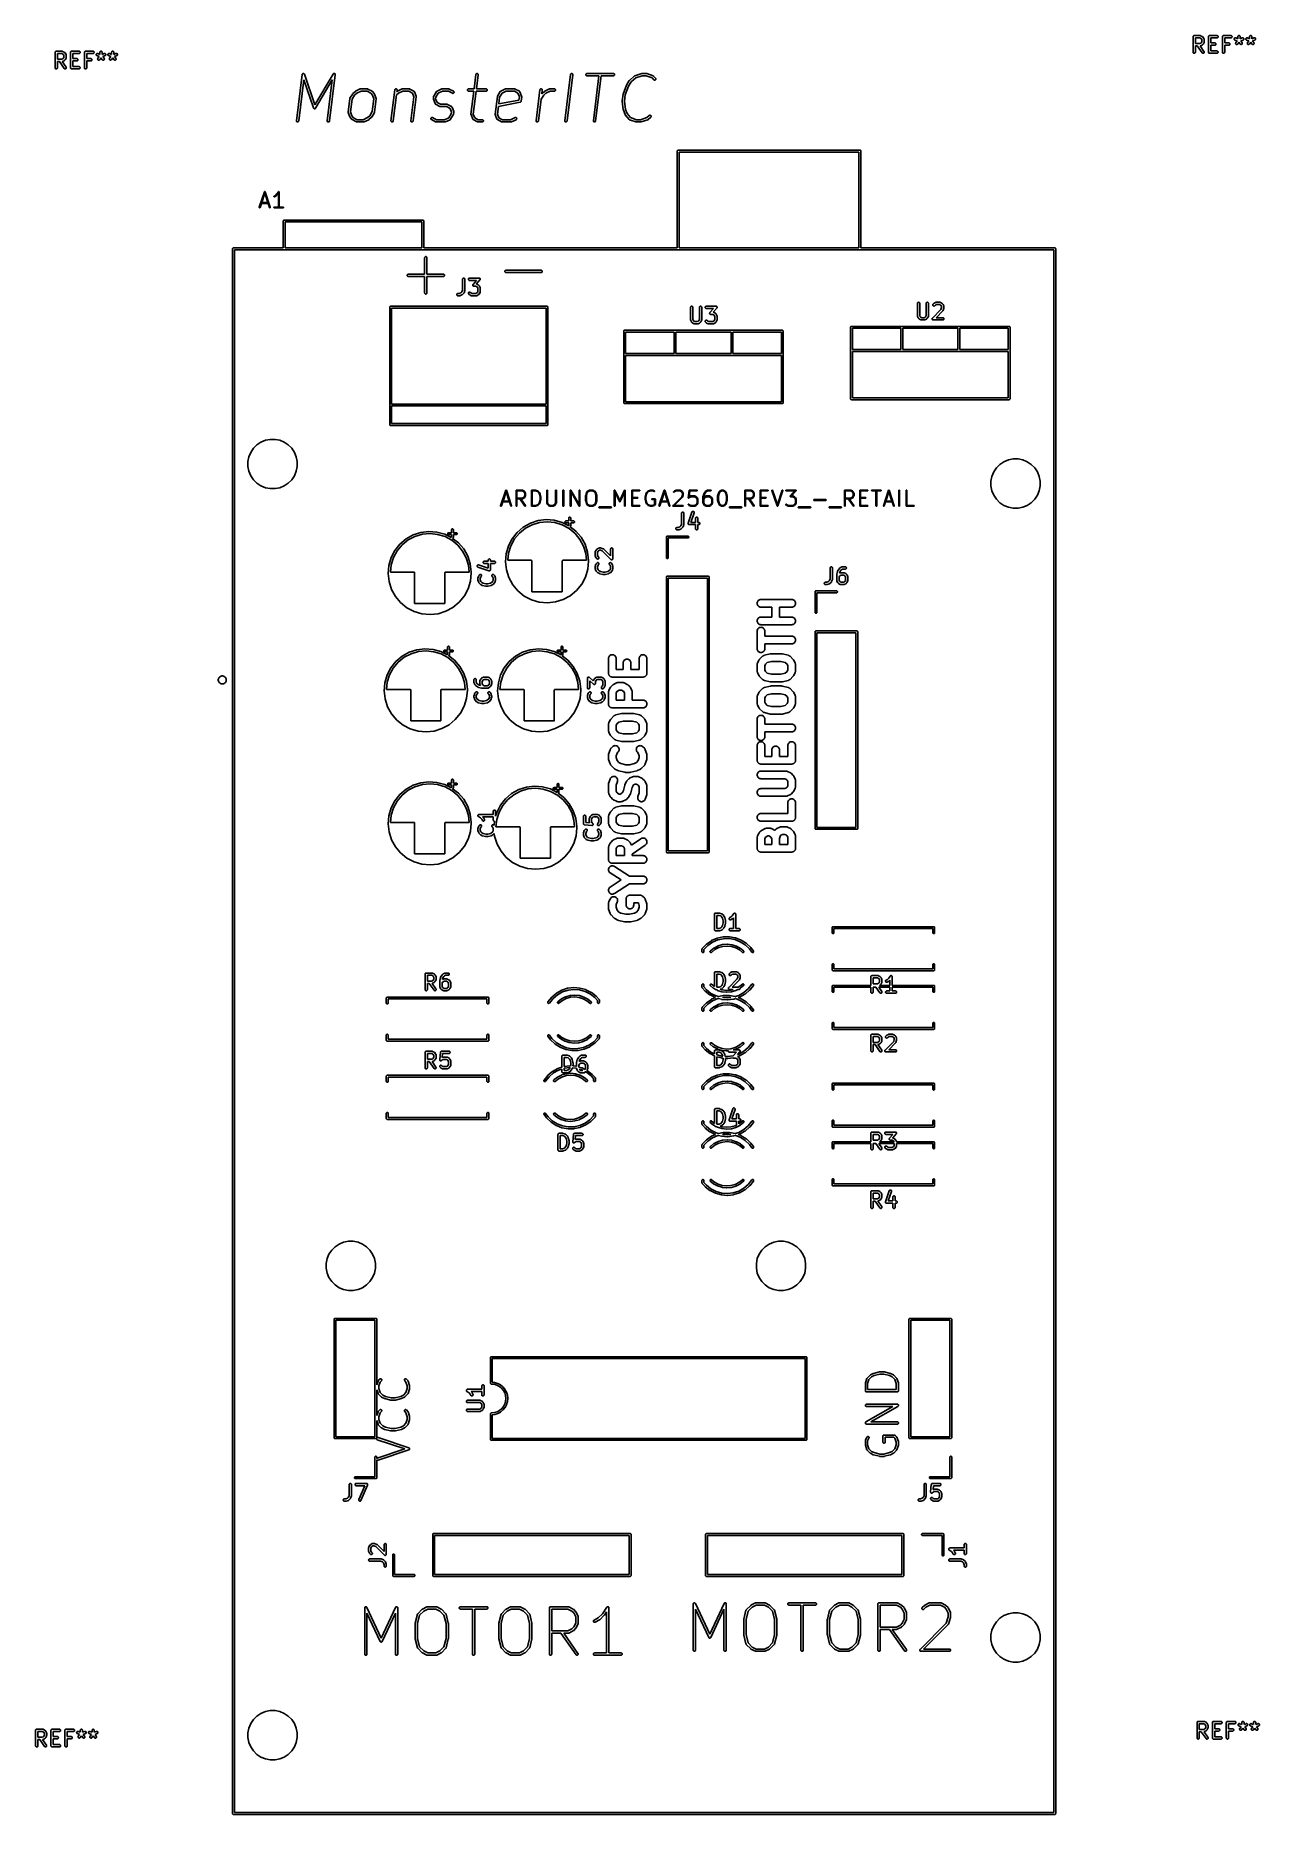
# Model space of a CAD drawing. Extents: x 81 to 160, y -176 to -60.
import ezdxf

# ---------------------------------------------------------------- set-up
doc = ezdxf.new("R2010")
doc.units = 0
doc.header["$MEASUREMENT"] = 0
doc.layers.add('BLACK', color=7, linetype='CONTINUOUS')

msp = doc.modelspace()

# ---------------------------------------------------------------- linework, layer by layer
at = {"layer": 'BLACK', "linetype": 'CONTINUOUS'}
for p, q in [((82.0942, -61.1733), (82.095, -61.1663)), ((82.0942, -61.1738), (82.0942, -61.1733)), ((82.0942, -61.1739), (82.0942, -61.1738)), ((82.0942, -61.1744), (82.0942, -61.1739)), ((82.0942, -61.1739), (82.0942, -61.1739)), ((82.0942, -62.1744), (82.0942, -61.1744)), ((82.095, -61.1663), (82.0958, -61.1593)), ((82.0958, -61.159), (82.0959, -61.1588)), ((82.0958, -61.1593), (82.0958, -61.159)), ((82.0959, -61.1588), (82.098, -61.1521)), ((82.098, -61.1521), (82.1001, -61.1453)), ((82.1001, -61.1453), (82.1002, -61.1451)), ((82.1002, -61.1451), (82.1003, -61.1448)), ((82.1003, -61.1448), (82.1037, -61.1386)), ((82.1037, -61.1386), (82.1071, -61.1324)), ((82.1071, -61.1324), (82.1072, -61.1322)), ((82.1072, -61.1322), (82.1074, -61.132)), ((82.1074, -61.132), (82.1119, -61.1266)), ((82.1119, -61.1266), (82.1164, -61.1212)), ((82.1164, -61.1212), (82.1166, -61.121)), ((82.1166, -61.121), (82.1168, -61.1208)), ((82.1168, -61.1208), (82.1222, -61.1164)), ((82.1222, -61.1164), (82.1277, -61.1119)), ((82.1277, -61.1119), (82.128, -61.1118)), ((82.128, -61.1118), (82.1282, -61.1116)), ((82.1282, -61.1116), (82.1344, -61.1084)), ((82.1344, -61.1084), (82.1407, -61.105)), ((82.1407, -61.105), (82.1409, -61.105)), ((82.1409, -61.105), (82.1411, -61.1048)), ((82.1411, -61.1048), (82.1479, -61.1028)), ((82.1479, -61.1028), (82.1547, -61.1008)), ((82.1547, -61.1008), (82.1549, -61.1008)), ((82.1549, -61.1008), (82.1552, -61.1007)), ((82.1552, -61.1007), (82.1622, -61.1001)), ((82.1622, -61.1001), (82.1692, -61.0994)), ((82.1692, -61.0994), (82.5502, -61.0994)), ((82.5502, -61.0994), (82.5512, -61.0994)), ((82.5512, -61.0994), (82.5534, -61.0996)), ((82.5534, -61.0996), (82.5556, -61.0996)), ((82.5556, -61.0996), (82.5607, -61.1004)), ((82.5607, -61.1004), (82.5658, -61.101)), ((82.5658, -61.101), (82.5679, -61.1017)), ((82.5679, -61.1017), (82.5701, -61.1021)), ((82.5701, -61.1021), (82.5749, -61.1039)), ((82.5749, -61.1039), (82.5797, -61.1054)), ((82.5797, -61.1054), (82.5817, -61.1065)), ((82.5817, -61.1065), (82.5837, -61.1073)), ((82.5837, -61.1073), (82.679, -61.1549)), ((82.679, -61.1549), (82.6799, -61.1554)), ((82.6799, -61.1554), (82.6834, -61.1577)), ((82.6834, -61.1577), (82.6872, -61.1597)), ((82.6872, -61.1597), (82.6896, -61.1617)), ((82.6896, -61.1617), (82.6922, -61.1634)), ((82.6922, -61.1634), (82.6952, -61.1663)), ((82.6952, -61.1663), (82.6985, -61.169)), ((82.6985, -61.169), (82.7461, -61.2166)), ((82.7461, -61.2166), (82.7468, -61.2173)), ((82.7468, -61.2173), (82.7494, -61.2206)), ((82.7494, -61.2206), (82.7523, -61.2237)), ((83.0942, -61.1733), (83.095, -61.1663)), ((83.0942, -61.1738), (83.0942, -61.1733)), ((83.0942, -61.1739), (83.0942, -61.1738)), ((83.0942, -61.1744), (83.0942, -61.1739)), ((83.0942, -61.1739), (83.0942, -61.1739)), ((83.0942, -62.1744), (83.0942, -61.1744)), ((83.095, -61.1663), (83.0958, -61.1593)), ((83.0958, -61.159), (83.0959, -61.1588)), ((83.0958, -61.1593), (83.0958, -61.159)), ((83.0959, -61.1588), (83.098, -61.1521)), ((83.098, -61.1521), (83.1001, -61.1453)), ((83.1001, -61.1453), (83.1002, -61.1451)), ((83.1002, -61.1451), (83.1003, -61.1448)), ((83.1003, -61.1448), (83.1037, -61.1386)), ((83.1037, -61.1386), (83.1071, -61.1324)), ((83.1071, -61.1324), (83.1072, -61.1322)), ((83.1072, -61.1322), (83.1074, -61.132)), ((83.1074, -61.132), (83.1119, -61.1266)), ((83.1119, -61.1266), (83.1164, -61.1212)), ((83.1164, -61.1212), (83.1166, -61.121)), ((83.1166, -61.121), (83.1168, -61.1208)), ((83.1168, -61.1208), (83.1222, -61.1164)), ((83.1222, -61.1164), (83.1277, -61.1119)), ((83.1277, -61.1119), (83.128, -61.1118)), ((83.128, -61.1118), (83.1282, -61.1116)), ((83.1282, -61.1116), (83.1344, -61.1084)), ((83.1344, -61.1084), (83.1407, -61.105)), ((83.1407, -61.105), (83.1409, -61.105)), ((83.1409, -61.105), (83.1411, -61.1048)), ((83.1411, -61.1048), (83.1479, -61.1028)), ((83.1479, -61.1028), (83.1547, -61.1008)), ((83.1547, -61.1008), (83.1549, -61.1008)), ((83.1549, -61.1008), (83.1552, -61.1007)), ((83.1552, -61.1007), (83.1622, -61.1001)), ((83.1622, -61.1001), (83.1692, -61.0994)), ((83.1692, -61.0994), (83.6454, -61.0994)), ((83.6454, -61.0994), (83.6465, -61.0994)), ((83.6465, -61.0994), (83.661, -61.101)), ((83.661, -61.101), (83.675, -61.1054)), ((83.675, -61.1054), (83.6878, -61.1125)), ((83.6878, -61.1125), (83.699, -61.1219)), ((83.7076, -61.2163), (83.6983, -61.2276)), ((83.699, -61.1219), (83.7082, -61.1333)), ((83.7146, -61.2034), (83.7076, -61.2163)), ((83.7082, -61.1333), (83.715, -61.1463)), ((83.7189, -61.1895), (83.7146, -61.2034)), ((83.715, -61.1463), (83.7191, -61.1603)), ((83.7204, -61.1749), (83.7189, -61.1895)), ((83.7191, -61.1603), (83.7204, -61.1749)), ((83.999, -61.1733), (83.9998, -61.1663)), ((83.999, -61.1738), (83.999, -61.1733)), ((83.999, -61.1739), (83.999, -61.1738)), ((83.999, -61.1744), (83.999, -61.1739)), ((83.999, -61.1739), (83.999, -61.1739)), ((83.999, -62.1744), (83.999, -61.1744)), ((83.9998, -61.1663), (84.0005, -61.1593)), ((84.0005, -61.1593), (84.0006, -61.159)), ((84.0006, -61.1588), (84.0028, -61.1521)), ((84.0006, -61.159), (84.0006, -61.1588)), ((84.0028, -61.1521), (84.0049, -61.1453)), ((84.0049, -61.1453), (84.005, -61.1451)), ((84.005, -61.1451), (84.0051, -61.1448)), ((84.0051, -61.1448), (84.0085, -61.1386)), ((84.0085, -61.1386), (84.0118, -61.1324)), ((84.0118, -61.1324), (84.012, -61.1322)), ((84.012, -61.1322), (84.0121, -61.132)), ((84.0121, -61.132), (84.0167, -61.1266)), ((84.0167, -61.1266), (84.0212, -61.1212)), ((84.0212, -61.1212), (84.0214, -61.121)), ((84.0214, -61.121), (84.0215, -61.1208)), ((84.0215, -61.1208), (84.027, -61.1164)), ((84.027, -61.1164), (84.0325, -61.1119)), ((84.0325, -61.1119), (84.0327, -61.1118)), ((84.0327, -61.1118), (84.0329, -61.1116)), ((84.0329, -61.1116), (84.0392, -61.1084)), ((84.0392, -61.1084), (84.0454, -61.105)), ((84.0454, -61.105), (84.0457, -61.105)), ((84.0457, -61.105), (84.0459, -61.1048)), ((84.0459, -61.1048), (84.0527, -61.1028)), ((84.0527, -61.1028), (84.0594, -61.1008)), ((84.0594, -61.1008), (84.0597, -61.1008)), ((84.0597, -61.1008), (84.0599, -61.1007)), ((84.0599, -61.1007), (84.067, -61.1001)), ((84.067, -61.1001), (84.074, -61.0994)), ((84.074, -61.0994), (84.5502, -61.0994)), ((84.5502, -61.0994), (84.5512, -61.0994)), ((84.5512, -61.0994), (84.5658, -61.101)), ((84.5658, -61.101), (84.5797, -61.1054)), ((84.5797, -61.1054), (84.5926, -61.1125)), ((84.5926, -61.1125), (84.6038, -61.1219)), ((84.6124, -61.2163), (84.603, -61.2276)), ((84.6038, -61.1219), (84.6129, -61.1333)), ((84.6193, -61.2034), (84.6124, -61.2163)), ((84.6129, -61.1333), (84.6197, -61.1463)), ((84.6237, -61.1895), (84.6193, -61.2034)), ((84.6197, -61.1463), (84.6239, -61.1603)), ((84.6252, -61.1749), (84.6237, -61.1895)), ((84.6239, -61.1603), (84.6252, -61.1749)), ((84.999, -61.1733), (85.0006, -61.1588)), ((84.999, -61.1744), (84.999, -61.1733)), ((84.999, -61.3017), (84.999, -61.1744)), ((85.0006, -61.1588), (85.0051, -61.1448)), ((85.0051, -61.1448), (85.0121, -61.132)), ((85.0121, -61.132), (85.0215, -61.1208)), ((85.0215, -61.1208), (85.0329, -61.1116)), ((85.0329, -61.1116), (85.0459, -61.1048)), ((85.0459, -61.1048), (85.0599, -61.1007)), ((85.0599, -61.1007), (85.0745, -61.0994)), ((85.0745, -61.0994), (85.0891, -61.1009)), ((85.0891, -61.1009), (85.1031, -61.1052)), ((85.1031, -61.1052), (85.1159, -61.1122)), ((85.1159, -61.1122), (85.1272, -61.1215)), ((85.1272, -61.1215), (85.1365, -61.1329)), ((85.1365, -61.1329), (85.1433, -61.1458)), ((85.1433, -61.1458), (85.1476, -61.1598)), ((85.1476, -61.1598), (85.149, -61.1744)), ((85.149, -61.1744), (85.149, -61.3017)), ((85.7609, -61.1733), (85.7625, -61.1588)), ((85.7609, -61.1744), (85.7609, -61.1733)), ((85.7609, -61.3017), (85.7609, -61.1744)), ((85.7625, -61.1588), (85.767, -61.1448)), ((85.767, -61.1448), (85.774, -61.132)), ((85.774, -61.132), (85.7834, -61.1208)), ((85.7834, -61.1208), (85.7948, -61.1116)), ((85.7948, -61.1116), (85.8078, -61.1048)), ((85.8078, -61.1048), (85.8218, -61.1007)), ((85.8218, -61.1007), (85.8364, -61.0994)), ((85.8364, -61.0994), (85.851, -61.1009)), ((85.851, -61.1009), (85.865, -61.1052)), ((85.865, -61.1052), (85.8778, -61.1122)), ((85.8778, -61.1122), (85.8891, -61.1215)), ((85.8891, -61.1215), (85.8984, -61.1329)), ((85.8984, -61.1329), (85.9052, -61.1458)), ((85.9052, -61.1458), (85.9095, -61.1598)), ((85.9095, -61.1598), (85.9109, -61.1744)), ((85.9109, -61.1744), (85.9109, -61.3017)), ((156.008, -60.1573), (156.009, -60.1503)), ((156.008, -60.1578), (156.008, -60.1573)), ((156.008, -60.1579), (156.008, -60.1578)), ((156.008, -60.1584), (156.008, -60.1579)), ((156.008, -60.1579), (156.008, -60.1579)), ((156.008, -61.1584), (156.008, -60.1584)), ((156.01, -61.1729), (156.008, -61.1584)), ((156.009, -60.1503), (156.01, -60.1433)), ((156.01, -60.1428), (156.012, -60.1361)), ((156.01, -60.143), (156.01, -60.1428)), ((156.01, -60.1433), (156.01, -60.143)), ((156.014, -61.187), (156.01, -61.1729)), ((156.012, -60.1361), (156.014, -60.1293)), ((156.014, -60.1288), (156.018, -60.1226)), ((156.014, -60.1291), (156.014, -60.1288)), ((156.014, -60.1293), (156.014, -60.1291)), ((156.021, -61.1999), (156.014, -61.187)), ((156.018, -60.1226), (156.021, -60.1164)), ((156.021, -60.116), (156.026, -60.1106)), ((156.021, -60.1162), (156.021, -60.116)), ((156.021, -60.1164), (156.021, -60.1162)), ((156.03, -61.2112), (156.021, -61.1999)), ((156.026, -60.1106), (156.03, -60.1052)), ((156.03, -60.1052), (156.031, -60.105)), ((156.041, -61.2206), (156.03, -61.2112)), ((156.031, -60.1048), (156.036, -60.1004)), ((156.031, -60.105), (156.031, -60.1048)), ((156.036, -60.1004), (156.042, -60.0959)), ((156.054, -61.2275), (156.041, -61.2206)), ((156.042, -60.0956), (156.048, -60.0924)), ((156.042, -60.0958), (156.042, -60.0956)), ((156.042, -60.0959), (156.042, -60.0958)), ((156.048, -60.0924), (156.055, -60.089)), ((156.055, -60.0888), (156.062, -60.0868)), ((156.055, -60.089), (156.055, -60.0888)), ((156.055, -60.089), (156.055, -60.089)), ((156.062, -60.0868), (156.069, -60.0848)), ((156.069, -60.0847), (156.076, -60.0841)), ((156.069, -60.0848), (156.069, -60.0847)), ((156.069, -60.0848), (156.069, -60.0848)), ((156.076, -60.0841), (156.083, -60.0834)), ((156.083, -60.0834), (156.464, -60.0834)), ((156.124, -61.2211), (156.111, -61.2279)), ((156.136, -61.212), (156.124, -61.2211)), ((156.145, -61.2008), (156.136, -61.212)), ((156.152, -61.1879), (156.145, -61.2008)), ((156.157, -61.174), (156.152, -61.1879)), ((156.158, -61.1594), (156.157, -61.174)), ((156.158, -60.2334), (156.158, -60.6072)), ((156.446, -60.2334), (156.158, -60.2334)), ((156.158, -60.6072), (156.446, -60.6072)), ((156.282, -60.7572), (156.158, -60.7572)), ((156.158, -60.7572), (156.158, -61.1584)), ((156.158, -61.1584), (156.158, -61.1594)), ((156.593, -61.2014), (156.282, -60.7572)), ((156.515, -60.2676), (156.446, -60.2334)), ((156.446, -60.6072), (156.515, -60.5729)), ((156.464, -60.0834), (156.465, -60.0834)), ((156.465, -60.0834), (156.467, -60.0836)), ((156.466, -60.757), (156.465, -60.7571)), ((156.465, -60.7571), (156.716, -61.1154)), ((156.469, -60.7571), (156.466, -60.757)), ((156.467, -60.0836), (156.47, -60.0836)), ((156.474, -60.7563), (156.469, -60.7571)), ((156.47, -60.0836), (156.475, -60.0844)), ((156.479, -60.7558), (156.474, -60.7563)), ((156.475, -60.0844), (156.48, -60.085)), ((156.481, -60.7551), (156.479, -60.7558)), ((156.48, -60.085), (156.482, -60.0857)), ((156.483, -60.7548), (156.481, -60.7551)), ((156.482, -60.0857), (156.484, -60.0861)), ((156.488, -60.753), (156.483, -60.7548)), ((156.484, -60.0861), (156.489, -60.0879)), ((156.493, -60.7515), (156.488, -60.753)), ((156.489, -60.0879), (156.494, -60.0894)), ((156.495, -60.7505), (156.493, -60.7515)), ((156.494, -60.0894), (156.496, -60.0905)), ((156.497, -60.7497), (156.495, -60.7505)), ((156.496, -60.0905), (156.498, -60.0913)), ((156.498, -60.7493), (156.497, -60.7497)), ((156.498, -60.0913), (156.593, -60.1389)), ((156.593, -60.7017), (156.498, -60.7493)), ((156.545, -60.298), (156.515, -60.2676)), ((156.515, -60.5729), (156.545, -60.5425)), ((156.58, -60.3666), (156.545, -60.298)), ((156.545, -60.5425), (156.58, -60.474)), ((156.58, -60.474), (156.58, -60.3666)), ((156.593, -60.1389), (156.594, -60.1394)), ((156.597, -60.6994), (156.593, -60.7017)), ((156.603, -61.2125), (156.593, -61.2014)), ((156.594, -60.1394), (156.597, -60.1417)), ((156.597, -60.1417), (156.601, -60.1437)), ((156.6, -60.6975), (156.597, -60.6994)), ((156.603, -60.6955), (156.6, -60.6975)), ((156.601, -60.1437), (156.604, -60.1457)), ((156.605, -60.6939), (156.603, -60.6955)), ((156.614, -61.2216), (156.603, -61.2125)), ((156.604, -60.1457), (156.606, -60.1474)), ((156.608, -60.691), (156.605, -60.6939)), ((156.606, -60.1474), (156.609, -60.1503)), ((156.612, -60.6883), (156.608, -60.691)), ((156.609, -60.1503), (156.612, -60.153)), ((156.612, -60.153), (156.66, -60.2006)), ((156.66, -60.64), (156.612, -60.6876)), ((156.612, -60.6876), (156.612, -60.6883)), ((156.627, -61.2282), (156.614, -61.2216)), ((156.66, -60.2006), (156.661, -60.2013)), ((156.663, -60.6367), (156.66, -60.64)), ((156.661, -60.2013), (156.663, -60.2046)), ((156.663, -60.2046), (156.666, -60.2077)), ((156.666, -60.6337), (156.663, -60.6367)), ((156.666, -60.2077), (156.668, -60.2103)), ((156.667, -60.6311), (156.666, -60.6337)), ((156.669, -60.6287), (156.667, -60.6311)), ((156.668, -60.2103), (156.67, -60.2128)), ((156.671, -60.625), (156.669, -60.6287)), ((156.67, -60.2128), (156.672, -60.2165)), ((156.674, -60.6214), (156.671, -60.625)), ((156.672, -60.2165), (156.674, -60.2201)), ((156.674, -60.2201), (156.722, -60.3153)), ((156.722, -60.5253), (156.674, -60.6205)), ((156.674, -60.6205), (156.674, -60.6214)), ((156.697, -61.2201), (156.684, -61.2272)), ((156.708, -61.2107), (156.697, -61.2201)), ((156.718, -61.1992), (156.708, -61.2107)), ((156.716, -61.1154), (156.717, -61.1162)), ((156.717, -61.1162), (156.724, -61.1291)), ((156.724, -61.1862), (156.718, -61.1992)), ((156.722, -60.3153), (156.722, -60.3163)), ((156.722, -60.3163), (156.723, -60.3183)), ((156.723, -60.5232), (156.722, -60.5253)), ((156.723, -60.3183), (156.724, -60.3203)), ((156.724, -60.5213), (156.723, -60.5232)), ((156.724, -60.3203), (156.725, -60.3252)), ((156.725, -60.5164), (156.724, -60.5213)), ((156.724, -61.1291), (156.728, -61.1431)), ((156.728, -61.1722), (156.724, -61.1862)), ((156.725, -60.3252), (156.727, -60.33)), ((156.727, -60.5116), (156.725, -60.5164)), ((156.727, -60.33), (156.728, -60.3322)), ((156.728, -60.5073), (156.727, -60.5094)), ((156.727, -60.5094), (156.727, -60.5116)), ((156.728, -60.3322), (156.728, -60.3343)), ((156.728, -60.3343), (156.729, -60.3394)), ((156.729, -60.5022), (156.728, -60.5073)), ((156.728, -61.1431), (156.73, -61.1576)), ((156.73, -61.1576), (156.728, -61.1722)), ((156.729, -60.3394), (156.73, -60.3445)), ((156.73, -60.3445), (156.729, -60.3467)), ((156.729, -60.3467), (156.73, -60.3489)), ((156.73, -60.4928), (156.729, -60.495)), ((156.729, -60.495), (156.729, -60.4972)), ((156.729, -60.4972), (156.729, -60.5022)), ((156.73, -60.3489), (156.73, -60.4917)), ((156.73, -60.4917), (156.73, -60.4928)), ((157.008, -60.1573), (157.009, -60.1503)), ((157.008, -60.1578), (157.008, -60.1573)), ((157.008, -60.1579), (157.008, -60.1578)), ((157.008, -60.1584), (157.008, -60.1579)), ((157.008, -60.1579), (157.008, -60.1579)), ((157.008, -61.1584), (157.008, -60.1584)), ((157.009, -61.1654), (157.008, -61.1584)), ((157.009, -60.1503), (157.01, -60.1433)), ((157.01, -61.1724), (157.009, -61.1654)), ((157.01, -60.1428), (157.012, -60.1361)), ((157.01, -60.143), (157.01, -60.1428)), ((157.01, -60.1433), (157.01, -60.143)), ((157.01, -61.1727), (157.01, -61.1724)), ((157.01, -61.1729), (157.01, -61.1727)), ((157.012, -61.1797), (157.01, -61.1729)), ((157.012, -60.1361), (157.014, -60.1293)), ((157.014, -61.1865), (157.012, -61.1797)), ((157.014, -60.1288), (157.018, -60.1226)), ((157.014, -60.1291), (157.014, -60.1288)), ((157.014, -60.1293), (157.014, -60.1291)), ((157.014, -61.1867), (157.014, -61.1865)), ((157.014, -61.187), (157.014, -61.1867)), ((157.017, -61.1932), (157.014, -61.187)), ((157.02, -61.1994), (157.017, -61.1932)), ((157.018, -60.1226), (157.021, -60.1164)), ((157.021, -61.1997), (157.02, -61.1994)), ((157.021, -60.116), (157.026, -60.1106)), ((157.021, -60.1162), (157.021, -60.116)), ((157.021, -60.1164), (157.021, -60.1162)), ((157.021, -61.1999), (157.021, -61.1997)), ((157.025, -61.2054), (157.021, -61.1999)), ((157.03, -61.2109), (157.025, -61.2054)), ((157.026, -60.1106), (157.03, -60.1052)), ((157.03, -60.1052), (157.031, -60.105)), ((157.03, -61.211), (157.03, -61.2109)), ((157.03, -61.2112), (157.03, -61.211)), ((157.035, -61.2157), (157.03, -61.2112)), ((157.031, -60.1048), (157.036, -60.1004)), ((157.031, -60.105), (157.031, -60.1048)), ((157.041, -61.2203), (157.035, -61.2157)), ((157.036, -60.1004), (157.042, -60.0959)), ((157.041, -61.2204), (157.041, -61.2203)), ((157.041, -61.2206), (157.041, -61.2204)), ((157.047, -61.2239), (157.041, -61.2206)), ((157.042, -60.0956), (157.048, -60.0924)), ((157.042, -60.0958), (157.042, -60.0956)), ((157.042, -60.0959), (157.042, -60.0958)), ((157.048, -60.0924), (157.055, -60.089)), ((157.055, -60.0888), (157.062, -60.0868)), ((157.055, -60.089), (157.055, -60.0888)), ((157.055, -60.089), (157.055, -60.089)), ((157.062, -60.0868), (157.069, -60.0848)), ((157.069, -60.0847), (157.076, -60.0841)), ((157.069, -60.0848), (157.069, -60.0847)), ((157.069, -60.0848), (157.069, -60.0848)), ((157.076, -60.0841), (157.083, -60.0834)), ((157.083, -60.0834), (157.559, -60.0834)), ((157.559, -60.2334), (157.158, -60.2334)), ((157.158, -60.2334), (157.158, -60.5596)), ((157.158, -60.5596), (157.417, -60.5596)), ((157.417, -60.7096), (157.158, -60.7096)), ((157.158, -60.7096), (157.158, -61.0834)), ((157.158, -61.0834), (157.559, -61.0834)), ((157.417, -60.5596), (157.418, -60.5596)), ((157.431, -60.7081), (157.417, -60.7096)), ((157.418, -60.5596), (157.432, -60.5612)), ((157.445, -60.7039), (157.431, -60.7081)), ((157.432, -60.5612), (157.446, -60.5656)), ((157.458, -60.697), (157.445, -60.7039)), ((157.446, -60.5656), (157.459, -60.5727)), ((157.469, -60.6878), (157.458, -60.697)), ((157.459, -60.5727), (157.47, -60.5821)), ((157.479, -60.6765), (157.469, -60.6878)), ((157.47, -60.5821), (157.479, -60.5935)), ((157.479, -60.5935), (157.486, -60.6065)), ((157.486, -60.6636), (157.479, -60.6765)), ((157.486, -60.6065), (157.49, -60.6205)), ((157.49, -60.6497), (157.486, -60.6636)), ((157.49, -60.6205), (157.492, -60.6351)), ((157.492, -60.6351), (157.49, -60.6497)), ((157.559, -60.0834), (157.56, -60.0834)), ((157.574, -60.232), (157.559, -60.2334)), ((157.559, -61.0834), (157.56, -61.0834)), ((157.56, -60.0834), (157.575, -60.085)), ((157.56, -61.0834), (157.575, -61.085)), ((157.588, -60.2277), (157.574, -60.232)), ((157.575, -60.085), (157.589, -60.0894)), ((157.575, -61.085), (157.589, -61.0894)), ((157.601, -60.2208), (157.588, -60.2277)), ((157.601, -61.2208), (157.588, -61.2277)), ((157.589, -60.0894), (157.602, -60.0965)), ((157.589, -61.0894), (157.602, -61.0965)), ((157.612, -60.2116), (157.601, -60.2208)), ((157.612, -61.2116), (157.601, -61.2208)), ((157.602, -60.0965), (157.613, -60.1059)), ((157.602, -61.0965), (157.613, -61.1059)), ((157.622, -60.2003), (157.612, -60.2116)), ((157.622, -61.2003), (157.612, -61.2116)), ((157.613, -60.1059), (157.622, -60.1173)), ((157.613, -61.1059), (157.622, -61.1173)), ((157.622, -60.1173), (157.629, -60.1303)), ((157.629, -60.1874), (157.622, -60.2003)), ((157.622, -61.1173), (157.629, -61.1303)), ((157.629, -61.1874), (157.622, -61.2003)), ((157.629, -60.1303), (157.633, -60.1443)), ((157.633, -60.1735), (157.629, -60.1874)), ((157.629, -61.1303), (157.633, -61.1443)), ((157.633, -61.1735), (157.629, -61.1874)), ((157.633, -60.1443), (157.634, -60.1589)), ((157.634, -60.1589), (157.633, -60.1735)), ((157.633, -61.1443), (157.634, -61.1589)), ((157.634, -61.1589), (157.633, -61.1735)), ((157.913, -60.1573), (157.914, -60.1503)), ((157.913, -60.1578), (157.913, -60.1573)), ((157.913, -60.1579), (157.913, -60.1578)), ((157.913, -60.1584), (157.913, -60.1579)), ((157.913, -60.1579), (157.913, -60.1579)), ((157.913, -61.1584), (157.913, -60.1584)), ((157.914, -61.1729), (157.913, -61.1584)), ((157.914, -60.1503), (157.915, -60.1433)), ((157.919, -61.187), (157.914, -61.1729)), ((157.915, -60.1428), (157.917, -60.1361)), ((157.915, -60.143), (157.915, -60.1428)), ((157.915, -60.1433), (157.915, -60.143)), ((157.917, -60.1361), (157.919, -60.1293)), ((157.919, -60.1288), (157.922, -60.1226)), ((157.919, -60.1291), (157.919, -60.1288)), ((157.919, -60.1293), (157.919, -60.1291)), ((157.926, -61.1999), (157.919, -61.187)), ((157.922, -60.1226), (157.926, -60.1164)), ((157.926, -60.116), (157.931, -60.1106)), ((157.926, -60.1162), (157.926, -60.116)), ((157.926, -60.1164), (157.926, -60.1162)), ((157.935, -61.2112), (157.926, -61.1999)), ((157.931, -60.1106), (157.935, -60.1052)), ((157.935, -60.105), (157.936, -60.1048)), ((157.935, -60.1052), (157.935, -60.105)), ((157.946, -61.2206), (157.935, -61.2112)), ((157.936, -60.1048), (157.941, -60.1004)), ((157.941, -60.1004), (157.946, -60.0959)), ((157.946, -60.0959), (157.947, -60.0958)), ((157.959, -61.2275), (157.946, -61.2206)), ((157.947, -60.0956), (157.953, -60.0924)), ((157.947, -60.0958), (157.947, -60.0956)), ((157.953, -60.0924), (157.959, -60.089)), ((157.959, -60.089), (157.96, -60.089)), ((157.96, -60.0888), (157.967, -60.0868)), ((157.96, -60.089), (157.96, -60.0888)), ((157.967, -60.0868), (157.973, -60.0848)), ((157.973, -60.0848), (157.974, -60.0848)), ((157.974, -60.0847), (157.981, -60.0841)), ((157.974, -60.0848), (157.974, -60.0847)), ((157.981, -60.0841), (157.988, -60.0834)), ((157.988, -60.0834), (158.464, -60.0834)), ((158.029, -61.2211), (158.016, -61.2279)), ((158.04, -61.212), (158.029, -61.2211)), ((158.05, -61.2008), (158.04, -61.212)), ((158.057, -61.1879), (158.05, -61.2008)), ((158.061, -61.174), (158.057, -61.1879)), ((158.063, -61.1594), (158.061, -61.174)), ((158.464, -60.2334), (158.063, -60.2334)), ((158.063, -60.2334), (158.063, -60.5596)), ((158.063, -60.5596), (158.321, -60.5596)), ((158.321, -60.7096), (158.063, -60.7096)), ((158.063, -60.7096), (158.063, -61.1584)), ((158.063, -61.1584), (158.063, -61.1594)), ((158.321, -60.5596), (158.322, -60.5596)), ((158.336, -60.7081), (158.321, -60.7096)), ((158.322, -60.5596), (158.337, -60.5612)), ((158.35, -60.7039), (158.336, -60.7081)), ((158.337, -60.5612), (158.351, -60.5656)), ((158.363, -60.697), (158.35, -60.7039)), ((158.351, -60.5656), (158.364, -60.5727)), ((158.374, -60.6878), (158.363, -60.697)), ((158.364, -60.5727), (158.375, -60.5821)), ((158.384, -60.6765), (158.374, -60.6878)), ((158.375, -60.5821), (158.384, -60.5935)), ((158.384, -60.5935), (158.391, -60.6065)), ((158.39, -60.6636), (158.384, -60.6765)), ((158.395, -60.6497), (158.39, -60.6636)), ((158.391, -60.6065), (158.395, -60.6205)), ((158.395, -60.6205), (158.396, -60.6351)), ((158.396, -60.6351), (158.395, -60.6497)), ((158.464, -60.0834), (158.465, -60.0834)), ((158.479, -60.232), (158.464, -60.2334)), ((158.465, -60.0834), (158.48, -60.085)), ((158.493, -60.2277), (158.479, -60.232)), ((158.48, -60.085), (158.494, -60.0894)), ((158.506, -60.2208), (158.493, -60.2277)), ((158.494, -60.0894), (158.507, -60.0965)), ((158.517, -60.2116), (158.506, -60.2208)), ((158.507, -60.0965), (158.518, -60.1059)), ((158.526, -60.2003), (158.517, -60.2116)), ((158.518, -60.1059), (158.527, -60.1173)), ((158.533, -60.1874), (158.526, -60.2003)), ((158.527, -60.1173), (158.534, -60.1303)), ((158.538, -60.1735), (158.533, -60.1874)), ((158.534, -60.1303), (158.538, -60.1443)), ((158.538, -60.1443), (158.539, -60.1589)), ((158.539, -60.1589), (158.538, -60.1735)), ((158.675, -60.3015), (158.676, -60.2869)), ((158.676, -60.3161), (158.675, -60.3015)), ((158.676, -60.2869), (158.68, -60.2729)), ((158.681, -60.3301), (158.676, -60.3161)), ((158.68, -60.2729), (158.687, -60.2599)), ((158.688, -60.343), (158.681, -60.3301)), ((158.687, -60.2599), (158.697, -60.2486)), ((158.697, -60.3543), (158.688, -60.343)), ((158.697, -60.2486), (158.708, -60.2392)), ((158.708, -60.3636), (158.697, -60.3543)), ((158.708, -60.2392), (158.721, -60.2322)), ((158.721, -60.3705), (158.708, -60.3636)), ((158.721, -60.2322), (158.735, -60.2278)), ((158.722, -60.3709), (158.721, -60.3705)), ((158.869, -60.4298), (158.722, -60.3709)), ((158.735, -60.2278), (158.749, -60.2262)), ((158.749, -60.2262), (158.764, -60.2275)), ((158.764, -60.2275), (158.778, -60.2316)), ((158.77, -60.5827), (158.773, -60.5682)), ((158.771, -60.5973), (158.77, -60.5827)), ((158.774, -60.6115), (158.771, -60.5973)), ((158.773, -60.5682), (158.778, -60.5545)), ((158.78, -60.6248), (158.774, -60.6115)), ((158.778, -60.2316), (158.913, -60.2857)), ((158.778, -60.5545), (158.785, -60.542)), ((158.789, -60.6367), (158.78, -60.6248)), ((158.785, -60.542), (158.869, -60.4298)), ((158.8, -60.6466), (158.789, -60.6367)), ((158.812, -60.6543), (158.8, -60.6466)), ((158.826, -60.6594), (158.812, -60.6543)), ((158.84, -60.6618), (158.826, -60.6594)), ((158.855, -60.6613), (158.84, -60.6618)), ((158.869, -60.658), (158.855, -60.6613)), ((158.883, -60.6519), (158.869, -60.658)), ((158.894, -60.6434), (158.883, -60.6519)), ((158.905, -60.6328), (158.894, -60.6434)), ((158.988, -60.5215), (158.905, -60.632)), ((158.905, -60.632), (158.905, -60.6328)), ((158.913, -60.1573), (158.915, -60.1428)), ((158.913, -60.1584), (158.913, -60.1573)), ((158.913, -60.2857), (158.913, -60.1584)), ((158.915, -60.1428), (158.919, -60.1288)), ((158.919, -60.1288), (158.926, -60.116)), ((158.926, -60.116), (158.936, -60.1048)), ((158.936, -60.1048), (158.947, -60.0956)), ((158.947, -60.0956), (158.96, -60.0888)), ((158.96, -60.0888), (158.974, -60.0847)), ((158.974, -60.0847), (158.989, -60.0834)), ((159.071, -60.632), (158.988, -60.5215)), ((158.989, -60.0834), (159.003, -60.0849)), ((159.003, -60.0849), (159.017, -60.0892)), ((159.017, -60.0892), (159.03, -60.0962)), ((159.03, -60.0962), (159.041, -60.1055)), ((159.041, -60.1055), (159.05, -60.1169)), ((159.05, -60.1169), (159.057, -60.1298)), ((159.057, -60.1298), (159.062, -60.1438)), ((159.062, -60.1438), (159.063, -60.1584)), ((159.063, -60.1584), (159.063, -60.2857)), ((159.063, -60.2857), (159.198, -60.2316)), ((159.081, -60.6427), (159.071, -60.632)), ((159.093, -60.6514), (159.081, -60.6427)), ((159.106, -60.6576), (159.093, -60.6514)), ((159.12, -60.6612), (159.106, -60.6576)), ((159.254, -60.3709), (159.107, -60.4298)), ((159.107, -60.4298), (159.191, -60.542)), ((159.135, -60.6619), (159.12, -60.6612)), ((159.149, -60.6597), (159.135, -60.6619)), ((159.163, -60.6548), (159.149, -60.6597)), ((159.175, -60.6473), (159.163, -60.6548)), ((159.186, -60.6375), (159.175, -60.6473)), ((159.195, -60.6257), (159.186, -60.6375)), ((159.191, -60.542), (159.191, -60.5428)), ((159.191, -60.5428), (159.199, -60.5554)), ((159.201, -60.6125), (159.195, -60.6257)), ((159.198, -60.2316), (159.199, -60.2312)), ((159.199, -60.2312), (159.213, -60.2273)), ((159.199, -60.5554), (159.204, -60.5692)), ((159.205, -60.5983), (159.201, -60.6125)), ((159.204, -60.5692), (159.206, -60.5837)), ((159.206, -60.5837), (159.205, -60.5983)), ((159.213, -60.2273), (159.228, -60.2263)), ((159.228, -60.2263), (159.242, -60.228)), ((159.242, -60.228), (159.256, -60.2326)), ((159.267, -60.3641), (159.254, -60.3709)), ((159.256, -60.2326), (159.269, -60.2398)), ((159.278, -60.355), (159.267, -60.3641)), ((159.269, -60.2398), (159.28, -60.2493)), ((159.288, -60.3438), (159.278, -60.355)), ((159.28, -60.2493), (159.289, -60.2608)), ((159.295, -60.331), (159.288, -60.3438)), ((159.289, -60.2608), (159.296, -60.2739)), ((159.299, -60.3171), (159.295, -60.331)), ((159.296, -60.2739), (159.3, -60.288)), ((159.301, -60.3025), (159.299, -60.3171)), ((159.3, -60.288), (159.301, -60.3025)), ((159.437, -60.3015), (159.438, -60.2869)), ((159.438, -60.3161), (159.437, -60.3015)), ((159.438, -60.2869), (159.442, -60.2729)), ((159.443, -60.3301), (159.438, -60.3161)), ((159.442, -60.2729), (159.449, -60.2599)), ((159.449, -60.343), (159.443, -60.3301)), ((159.449, -60.2599), (159.458, -60.2486)), ((159.459, -60.3543), (159.449, -60.343)), ((159.458, -60.2486), (159.47, -60.2392)), ((159.47, -60.3636), (159.459, -60.3543)), ((159.47, -60.2392), (159.483, -60.2322)), ((159.483, -60.3705), (159.47, -60.3636)), ((159.483, -60.2322), (159.496, -60.2278)), ((159.484, -60.3709), (159.483, -60.3705)), ((159.631, -60.4298), (159.484, -60.3709)), ((159.496, -60.2278), (159.511, -60.2262)), ((159.511, -60.2262), (159.526, -60.2275)), ((159.526, -60.2275), (159.54, -60.2316)), ((159.532, -60.5827), (159.534, -60.5682)), ((159.533, -60.5973), (159.532, -60.5827)), ((159.536, -60.6115), (159.533, -60.5973)), ((159.534, -60.5682), (159.539, -60.5545)), ((159.542, -60.6248), (159.536, -60.6115)), ((159.539, -60.5545), (159.547, -60.542)), ((159.54, -60.2316), (159.675, -60.2857)), ((159.551, -60.6367), (159.542, -60.6248)), ((159.547, -60.542), (159.631, -60.4298)), ((159.562, -60.6466), (159.551, -60.6367)), ((159.574, -60.6543), (159.562, -60.6466)), ((159.588, -60.6594), (159.574, -60.6543)), ((159.602, -60.6618), (159.588, -60.6594)), ((159.617, -60.6613), (159.602, -60.6618)), ((159.631, -60.658), (159.617, -60.6613)), ((159.644, -60.6519), (159.631, -60.658)), ((159.656, -60.6434), (159.644, -60.6519)), ((159.666, -60.6328), (159.656, -60.6434)), ((159.667, -60.632), (159.666, -60.6328)), ((159.75, -60.5215), (159.667, -60.632)), ((159.675, -60.1573), (159.677, -60.1428)), ((159.675, -60.1584), (159.675, -60.1573)), ((159.675, -60.2857), (159.675, -60.1584)), ((159.677, -60.1428), (159.681, -60.1288)), ((159.681, -60.1288), (159.688, -60.116)), ((159.688, -60.116), (159.697, -60.1048)), ((159.697, -60.1048), (159.709, -60.0956)), ((159.709, -60.0956), (159.722, -60.0888)), ((159.722, -60.0888), (159.736, -60.0847)), ((159.736, -60.0847), (159.75, -60.0834)), ((159.75, -60.0834), (159.765, -60.0849)), ((159.833, -60.632), (159.75, -60.5215)), ((159.765, -60.0849), (159.779, -60.0892)), ((159.779, -60.0892), (159.792, -60.0962)), ((159.792, -60.0962), (159.803, -60.1055)), ((159.803, -60.1055), (159.812, -60.1169)), ((159.812, -60.1169), (159.819, -60.1298)), ((159.819, -60.1298), (159.823, -60.1438)), ((159.823, -60.1438), (159.825, -60.1584)), ((159.825, -60.1584), (159.825, -60.2857)), ((159.825, -60.2857), (159.96, -60.2316)), ((159.843, -60.6427), (159.833, -60.632)), ((159.854, -60.6514), (159.843, -60.6427)), ((159.868, -60.6576), (159.854, -60.6514)), ((159.882, -60.6612), (159.868, -60.6576)), ((160.016, -60.3709), (159.869, -60.4298)), ((159.869, -60.4298), (159.953, -60.542)), ((159.897, -60.6619), (159.882, -60.6612)), ((159.911, -60.6597), (159.897, -60.6619)), ((159.925, -60.6548), (159.911, -60.6597)), ((159.937, -60.6473), (159.925, -60.6548)), ((159.948, -60.6375), (159.937, -60.6473)), ((159.957, -60.6257), (159.948, -60.6375)), ((159.953, -60.542), (159.953, -60.5428)), ((159.953, -60.5428), (159.961, -60.5554)), ((159.963, -60.6125), (159.957, -60.6257)), ((159.96, -60.2316), (159.961, -60.2312)), ((159.961, -60.2312), (159.975, -60.2273)), ((159.961, -60.5554), (159.966, -60.5692)), ((159.967, -60.5983), (159.963, -60.6125)), ((159.966, -60.5692), (159.968, -60.5837)), ((159.968, -60.5837), (159.967, -60.5983)), ((159.975, -60.2273), (159.99, -60.2263)), ((159.99, -60.2263), (160.004, -60.228)), ((160.004, -60.228), (160.018, -60.2326)), ((160.029, -60.3641), (160.016, -60.3709)), ((160.018, -60.2326), (160.031, -60.2398)), ((160.04, -60.355), (160.029, -60.3641)), ((160.031, -60.2398), (160.042, -60.2493)), ((160.05, -60.3438), (160.04, -60.355)), ((160.042, -60.2493), (160.051, -60.2608)), ((160.057, -60.331), (160.05, -60.3438)), ((160.051, -60.2608), (160.058, -60.2739)), ((160.061, -60.3171), (160.057, -60.331)), ((160.058, -60.2739), (160.062, -60.288)), ((160.063, -60.3025), (160.061, -60.3171)), ((160.062, -60.288), (160.063, -60.3025)), ((82.0957, -62.1889), (82.0942, -62.1744)), ((82.0999, -62.203), (82.0957, -62.1889)), ((82.1068, -62.2159), (82.0999, -62.203)), ((82.116, -62.2272), (82.1068, -62.2159)), ((82.1273, -62.2366), (82.116, -62.2272)), ((82.1402, -62.2435), (82.1273, -62.2366)), ((82.1542, -62.2478), (82.1402, -62.2435)), ((82.1687, -62.2494), (82.1542, -62.2478)), ((82.1833, -62.2481), (82.1687, -62.2494)), ((82.1973, -62.2439), (82.1833, -62.2481)), ((82.2103, -62.2371), (82.1973, -62.2439)), ((82.2217, -62.228), (82.2103, -62.2371)), ((82.2311, -62.2168), (82.2217, -62.228)), ((82.2382, -62.2039), (82.2311, -62.2168)), ((82.2426, -62.19), (82.2382, -62.2039)), ((82.2442, -62.1754), (82.2426, -62.19)), ((82.2442, -61.2494), (82.2442, -61.6232)), ((82.5325, -61.2494), (82.2442, -61.2494)), ((82.2442, -61.6232), (82.5325, -61.6232)), ((82.3683, -61.7732), (82.2442, -61.7732)), ((82.2442, -61.7732), (82.2442, -62.1744)), ((82.2442, -62.1744), (82.2442, -62.1754)), ((82.6792, -62.2174), (82.3683, -61.7732)), ((82.601, -61.2836), (82.5325, -61.2494)), ((82.5325, -61.6232), (82.601, -61.5889)), ((82.5524, -61.773), (82.5513, -61.7731)), ((82.5513, -61.7731), (82.8021, -62.1314)), ((82.5546, -61.7731), (82.5524, -61.773)), ((82.5596, -61.7723), (82.5546, -61.7731)), ((82.5648, -61.7718), (82.5596, -61.7723)), ((82.5669, -61.7711), (82.5648, -61.7718)), ((82.5691, -61.7708), (82.5669, -61.7711)), ((82.5739, -61.769), (82.5691, -61.7708)), ((82.5788, -61.7675), (82.5739, -61.769)), ((82.5807, -61.7665), (82.5788, -61.7675)), ((82.5828, -61.7657), (82.5807, -61.7665)), ((82.5837, -61.7653), (82.5828, -61.7657)), ((82.679, -61.7177), (82.5837, -61.7653)), ((82.6314, -61.314), (82.601, -61.2836)), ((82.601, -61.5889), (82.6314, -61.5585)), ((82.6657, -61.3826), (82.6314, -61.314)), ((82.6314, -61.5585), (82.6657, -61.49)), ((82.6657, -61.49), (82.6657, -61.3826)), ((82.6825, -61.7154), (82.679, -61.7177)), ((82.6887, -62.2285), (82.6792, -62.2174)), ((82.6863, -61.7135), (82.6825, -61.7154)), ((82.6887, -61.7115), (82.6863, -61.7135)), ((82.6914, -61.7099), (82.6887, -61.7115)), ((82.7002, -62.2376), (82.6887, -62.2285)), ((82.6944, -61.707), (82.6914, -61.7099)), ((82.6977, -61.7043), (82.6944, -61.707)), ((82.6985, -61.7036), (82.6977, -61.7043)), ((82.7461, -61.656), (82.6985, -61.7036)), ((82.7133, -62.2442), (82.7002, -62.2376)), ((82.7274, -62.2482), (82.7133, -62.2442)), ((82.742, -62.2494), (82.7274, -62.2482)), ((82.7565, -62.2477), (82.742, -62.2494)), ((82.7488, -61.6527), (82.7461, -61.656)), ((82.7517, -61.6497), (82.7488, -61.6527)), ((82.7534, -61.6471), (82.7517, -61.6497)), ((82.7523, -61.2237), (82.754, -61.2263)), ((82.7554, -61.6447), (82.7534, -61.6471)), ((82.754, -61.2263), (82.7559, -61.2288)), ((82.7574, -61.641), (82.7554, -61.6447)), ((82.7559, -61.2288), (82.7579, -61.2325)), ((82.7704, -62.2432), (82.7565, -62.2477)), ((82.7597, -61.6374), (82.7574, -61.641)), ((82.7579, -61.2325), (82.7601, -61.2361)), ((82.7601, -61.6365), (82.7597, -61.6374)), ((82.7601, -61.2361), (82.8077, -61.3313)), ((82.8077, -61.5413), (82.7601, -61.6365)), ((82.7832, -62.2361), (82.7704, -62.2432)), ((82.7944, -62.2267), (82.7832, -62.2361)), ((82.8036, -62.2152), (82.7944, -62.2267)), ((82.8021, -62.1314), (82.8027, -62.1322)), ((82.8027, -62.1322), (82.8097, -62.1451)), ((82.8103, -62.2022), (82.8036, -62.2152)), ((82.8077, -61.3313), (82.8082, -61.3323)), ((82.8085, -61.5392), (82.8077, -61.5413)), ((82.8082, -61.3323), (82.809, -61.3343)), ((82.8096, -61.5373), (82.8085, -61.5392)), ((82.809, -61.3343), (82.81, -61.3363)), ((82.8111, -61.5324), (82.8096, -61.5373)), ((82.8097, -62.1451), (82.8141, -62.1591)), ((82.81, -61.3363), (82.8115, -61.3412)), ((82.8144, -62.1882), (82.8103, -62.2022)), ((82.813, -61.5276), (82.8111, -61.5324)), ((82.8115, -61.3412), (82.8133, -61.346)), ((82.8134, -61.5254), (82.813, -61.5276)), ((82.8133, -61.346), (82.8136, -61.3482)), ((82.814, -61.5233), (82.8134, -61.5254)), ((82.8136, -61.3482), (82.8142, -61.3503)), ((82.8146, -61.5182), (82.814, -61.5233)), ((82.8141, -62.1591), (82.8157, -62.1736)), ((82.8142, -61.3503), (82.8147, -61.3554)), ((82.8157, -62.1736), (82.8144, -62.1882)), ((82.8155, -61.5132), (82.8146, -61.5182)), ((82.8147, -61.3554), (82.8155, -61.3605)), ((82.8157, -61.5088), (82.8154, -61.511)), ((82.8154, -61.511), (82.8155, -61.5132)), ((82.8155, -61.3605), (82.8155, -61.3627)), ((82.8155, -61.3627), (82.8157, -61.3649)), ((82.8157, -61.3649), (82.8157, -61.5077)), ((82.8157, -61.5077), (82.8157, -61.5088)), ((83.0949, -62.1814), (83.0942, -62.1744)), ((83.0956, -62.1884), (83.0949, -62.1814)), ((83.0956, -62.1887), (83.0956, -62.1884)), ((83.0957, -62.1889), (83.0956, -62.1887)), ((83.0977, -62.1957), (83.0957, -62.1889)), ((83.0997, -62.2025), (83.0977, -62.1957)), ((83.0998, -62.2027), (83.0997, -62.2025)), ((83.0999, -62.203), (83.0998, -62.2027)), ((83.1032, -62.2092), (83.0999, -62.203)), ((83.1065, -62.2154), (83.1032, -62.2092)), ((83.1066, -62.2157), (83.1065, -62.2154)), ((83.1068, -62.2159), (83.1066, -62.2157)), ((83.1113, -62.2214), (83.1068, -62.2159)), ((83.1157, -62.2269), (83.1113, -62.2214)), ((83.1159, -62.227), (83.1157, -62.2269)), ((83.116, -62.2272), (83.1159, -62.227)), ((83.1214, -62.2317), (83.116, -62.2272)), ((83.1269, -62.2363), (83.1214, -62.2317)), ((83.1271, -62.2364), (83.1269, -62.2363)), ((83.1273, -62.2366), (83.1271, -62.2364)), ((83.1335, -62.2399), (83.1273, -62.2366)), ((83.1397, -62.2433), (83.1335, -62.2399)), ((83.1399, -62.2434), (83.1397, -62.2433)), ((83.1402, -62.2435), (83.1399, -62.2434)), ((83.147, -62.2456), (83.1402, -62.2435)), ((83.1536, -62.2477), (83.147, -62.2456)), ((83.1539, -62.2478), (83.1536, -62.2477)), ((83.1542, -62.2478), (83.1539, -62.2478)), ((83.1611, -62.2486), (83.1542, -62.2478)), ((83.1682, -62.2494), (83.1611, -62.2486)), ((83.1687, -62.2494), (83.1682, -62.2494)), ((83.1692, -62.2494), (83.1687, -62.2494)), ((83.1687, -62.2494), (83.1687, -62.2494)), ((83.1687, -62.2494), (83.1687, -62.2494)), ((83.6454, -62.2494), (83.1692, -62.2494)), ((83.6454, -61.2494), (83.2442, -61.2494)), ((83.2442, -61.2494), (83.2442, -61.5756)), ((83.2442, -61.5756), (83.5026, -61.5756)), ((83.5026, -61.7256), (83.2442, -61.7256)), ((83.2442, -61.7256), (83.2442, -62.0994)), ((83.2442, -62.0994), (83.6454, -62.0994)), ((83.5026, -61.5756), (83.5036, -61.5756)), ((83.5171, -61.7241), (83.5026, -61.7256)), ((83.5036, -61.5756), (83.5182, -61.5772)), ((83.5312, -61.7199), (83.5171, -61.7241)), ((83.5182, -61.5772), (83.5321, -61.5816)), ((83.5441, -61.713), (83.5312, -61.7199)), ((83.5321, -61.5816), (83.5449, -61.5887)), ((83.5554, -61.7038), (83.5441, -61.713)), ((83.5449, -61.5887), (83.5562, -61.5981)), ((83.5647, -61.6925), (83.5554, -61.7038)), ((83.5562, -61.5981), (83.5653, -61.6095)), ((83.5717, -61.6796), (83.5647, -61.6925)), ((83.5653, -61.6095), (83.5721, -61.6225)), ((83.576, -61.6657), (83.5717, -61.6796)), ((83.5721, -61.6225), (83.5762, -61.6365)), ((83.5776, -61.6511), (83.576, -61.6657)), ((83.5762, -61.6365), (83.5776, -61.6511)), ((83.66, -61.248), (83.6454, -61.2494)), ((83.6454, -62.0994), (83.6465, -62.0994)), ((83.66, -62.248), (83.6454, -62.2494)), ((83.6465, -62.0994), (83.661, -62.101)), ((83.674, -61.2437), (83.66, -61.248)), ((83.674, -62.2437), (83.66, -62.248)), ((83.661, -62.101), (83.675, -62.1054)), ((83.6869, -61.2368), (83.674, -61.2437)), ((83.6869, -62.2368), (83.674, -62.2437)), ((83.675, -62.1054), (83.6878, -62.1125)), ((83.6983, -61.2276), (83.6869, -61.2368)), ((83.6983, -62.2276), (83.6869, -62.2368)), ((83.6878, -62.1125), (83.699, -62.1219)), ((83.7076, -62.2163), (83.6983, -62.2276)), ((83.699, -62.1219), (83.7082, -62.1333)), ((83.7146, -62.2034), (83.7076, -62.2163)), ((83.7082, -62.1333), (83.715, -62.1463)), ((83.7189, -62.1895), (83.7146, -62.2034)), ((83.715, -62.1463), (83.7191, -62.1603)), ((83.7204, -62.1749), (83.7189, -62.1895)), ((83.7191, -62.1603), (83.7204, -62.1749)), ((84.0004, -62.1889), (83.999, -62.1744)), ((84.0047, -62.203), (84.0004, -62.1889)), ((84.0115, -62.2159), (84.0047, -62.203)), ((84.0208, -62.2272), (84.0115, -62.2159)), ((84.0321, -62.2366), (84.0208, -62.2272)), ((84.0449, -62.2435), (84.0321, -62.2366)), ((84.0589, -62.2478), (84.0449, -62.2435)), ((84.0735, -62.2494), (84.0589, -62.2478)), ((84.0881, -62.2481), (84.0735, -62.2494)), ((84.1021, -62.2439), (84.0881, -62.2481)), ((84.1151, -62.2371), (84.1021, -62.2439)), ((84.1265, -62.228), (84.1151, -62.2371)), ((84.1359, -62.2168), (84.1265, -62.228)), ((84.1429, -62.2039), (84.1359, -62.2168)), ((84.1474, -62.19), (84.1429, -62.2039)), ((84.149, -62.1754), (84.1474, -62.19)), ((84.5502, -61.2494), (84.149, -61.2494)), ((84.149, -61.2494), (84.149, -61.5756)), ((84.149, -61.5756), (84.4073, -61.5756)), ((84.4073, -61.7256), (84.149, -61.7256)), ((84.149, -61.7256), (84.149, -62.1744)), ((84.149, -62.1744), (84.149, -62.1754)), ((84.4073, -61.5756), (84.4084, -61.5756)), ((84.4219, -61.7241), (84.4073, -61.7256)), ((84.4084, -61.5756), (84.4229, -61.5772)), ((84.4359, -61.7199), (84.4219, -61.7241)), ((84.4229, -61.5772), (84.4369, -61.5816)), ((84.4488, -61.713), (84.4359, -61.7199)), ((84.4369, -61.5816), (84.4497, -61.5887)), ((84.4602, -61.7038), (84.4488, -61.713)), ((84.4497, -61.5887), (84.4609, -61.5981)), ((84.4695, -61.6925), (84.4602, -61.7038)), ((84.4609, -61.5981), (84.4701, -61.6095)), ((84.4765, -61.6796), (84.4695, -61.6925)), ((84.4701, -61.6095), (84.4769, -61.6225)), ((84.4808, -61.6657), (84.4765, -61.6796)), ((84.4769, -61.6225), (84.481, -61.6365)), ((84.4823, -61.6511), (84.4808, -61.6657)), ((84.481, -61.6365), (84.4823, -61.6511)), ((84.5648, -61.248), (84.5502, -61.2494)), ((84.5788, -61.2437), (84.5648, -61.248)), ((84.5917, -61.2368), (84.5788, -61.2437)), ((84.603, -61.2276), (84.5917, -61.2368)), ((84.7609, -61.3175), (84.7623, -61.3029)), ((84.7624, -61.3321), (84.7609, -61.3175)), ((84.7623, -61.3029), (84.7665, -61.2889)), ((84.7667, -61.3461), (84.7624, -61.3321)), ((84.7665, -61.2889), (84.7733, -61.2759)), ((84.7736, -61.359), (84.7667, -61.3461)), ((84.7733, -61.2759), (84.7825, -61.2646)), ((84.7829, -61.3703), (84.7736, -61.359)), ((84.7825, -61.2646), (84.7937, -61.2552)), ((84.7942, -61.3796), (84.7829, -61.3703)), ((84.7937, -61.2552), (84.8066, -61.2482)), ((84.8071, -61.3865), (84.7942, -61.3796)), ((84.8066, -61.2482), (84.8206, -61.2438)), ((84.808, -61.3869), (84.8071, -61.3865)), ((84.9553, -61.4458), (84.808, -61.3869)), ((84.8206, -61.2438), (84.8351, -61.2422)), ((84.8351, -61.2422), (84.8497, -61.2435)), ((84.8497, -61.2435), (84.8638, -61.2476)), ((84.8563, -61.5987), (84.8585, -61.5842)), ((84.8569, -61.6133), (84.8563, -61.5987)), ((84.8603, -61.6275), (84.8569, -61.6133)), ((84.8585, -61.5842), (84.8635, -61.5705)), ((84.8664, -61.6408), (84.8603, -61.6275)), ((84.8635, -61.5705), (84.8711, -61.558)), ((84.8638, -61.2476), (84.999, -61.3017)), ((84.875, -61.6527), (84.8664, -61.6408)), ((84.8711, -61.558), (84.9553, -61.4458)), ((84.8857, -61.6626), (84.875, -61.6527)), ((84.8982, -61.6703), (84.8857, -61.6626)), ((84.9119, -61.6754), (84.8982, -61.6703)), ((84.9263, -61.6778), (84.9119, -61.6754)), ((84.941, -61.6773), (84.9263, -61.6778)), ((84.9552, -61.674), (84.941, -61.6773)), ((84.9686, -61.6679), (84.9552, -61.674)), ((84.9805, -61.6594), (84.9686, -61.6679)), ((84.9905, -61.6488), (84.9805, -61.6594)), ((84.9911, -61.648), (84.9905, -61.6488)), ((85.074, -61.5375), (84.9911, -61.648)), ((85.1569, -61.648), (85.074, -61.5375)), ((85.149, -61.3017), (85.2842, -61.2476)), ((85.1667, -61.6587), (85.1569, -61.648)), ((85.1785, -61.6674), (85.1667, -61.6587)), ((85.1918, -61.6736), (85.1785, -61.6674)), ((85.206, -61.6772), (85.1918, -61.6736)), ((85.3399, -61.3869), (85.1927, -61.4458)), ((85.1927, -61.4458), (85.2769, -61.558)), ((85.2206, -61.6779), (85.206, -61.6772)), ((85.2351, -61.6757), (85.2206, -61.6779)), ((85.2489, -61.6708), (85.2351, -61.6757)), ((85.2614, -61.6633), (85.2489, -61.6708)), ((85.2723, -61.6535), (85.2614, -61.6633)), ((85.2811, -61.6417), (85.2723, -61.6535)), ((85.2769, -61.558), (85.2775, -61.5588)), ((85.2775, -61.5588), (85.2849, -61.5714)), ((85.2874, -61.6285), (85.2811, -61.6417)), ((85.2842, -61.2476), (85.2852, -61.2472)), ((85.2849, -61.5714), (85.2897, -61.5852)), ((85.2852, -61.2472), (85.2993, -61.2433)), ((85.291, -61.6143), (85.2874, -61.6285)), ((85.2897, -61.5852), (85.2918, -61.5997)), ((85.2918, -61.5997), (85.291, -61.6143)), ((85.2993, -61.2433), (85.3139, -61.2423)), ((85.3139, -61.2423), (85.3285, -61.244)), ((85.3285, -61.244), (85.3424, -61.2486)), ((85.3529, -61.3801), (85.3399, -61.3869)), ((85.3424, -61.2486), (85.3551, -61.2558)), ((85.3644, -61.371), (85.3529, -61.3801)), ((85.3551, -61.2558), (85.3662, -61.2653)), ((85.3738, -61.3598), (85.3644, -61.371)), ((85.3662, -61.2653), (85.3753, -61.2768)), ((85.3809, -61.347), (85.3738, -61.3598)), ((85.3753, -61.2768), (85.3819, -61.2899)), ((85.3854, -61.3331), (85.3809, -61.347)), ((85.3819, -61.2899), (85.3859, -61.304)), ((85.3871, -61.3185), (85.3854, -61.3331)), ((85.3859, -61.304), (85.3871, -61.3185)), ((85.5228, -61.3175), (85.5242, -61.3029)), ((85.5243, -61.3321), (85.5228, -61.3175)), ((85.5242, -61.3029), (85.5284, -61.2889)), ((85.5286, -61.3461), (85.5243, -61.3321)), ((85.5284, -61.2889), (85.5352, -61.2759)), ((85.5355, -61.359), (85.5286, -61.3461)), ((85.5352, -61.2759), (85.5444, -61.2646)), ((85.5448, -61.3703), (85.5355, -61.359)), ((85.5444, -61.2646), (85.5557, -61.2552)), ((85.5561, -61.3796), (85.5448, -61.3703)), ((85.5557, -61.2552), (85.5685, -61.2482)), ((85.569, -61.3865), (85.5561, -61.3796)), ((85.5685, -61.2482), (85.5825, -61.2438)), ((85.57, -61.3869), (85.569, -61.3865)), ((85.7172, -61.4458), (85.57, -61.3869)), ((85.5825, -61.2438), (85.597, -61.2422)), ((85.597, -61.2422), (85.6116, -61.2435)), ((85.6116, -61.2435), (85.6257, -61.2476)), ((85.6182, -61.5987), (85.6204, -61.5842)), ((85.6188, -61.6133), (85.6182, -61.5987)), ((85.6222, -61.6275), (85.6188, -61.6133)), ((85.6204, -61.5842), (85.6254, -61.5705)), ((85.6283, -61.6408), (85.6222, -61.6275)), ((85.6254, -61.5705), (85.633, -61.558)), ((85.6257, -61.2476), (85.7609, -61.3017)), ((85.6369, -61.6527), (85.6283, -61.6408)), ((85.633, -61.558), (85.7172, -61.4458)), ((85.6476, -61.6626), (85.6369, -61.6527)), ((85.6601, -61.6703), (85.6476, -61.6626)), ((85.6738, -61.6754), (85.6601, -61.6703)), ((85.6882, -61.6778), (85.6738, -61.6754)), ((85.7029, -61.6773), (85.6882, -61.6778)), ((85.7171, -61.674), (85.7029, -61.6773)), ((85.7305, -61.6679), (85.7171, -61.674)), ((85.7424, -61.6594), (85.7305, -61.6679)), ((85.7524, -61.6488), (85.7424, -61.6594)), ((85.753, -61.648), (85.7524, -61.6488)), ((85.8359, -61.5375), (85.753, -61.648)), ((85.9188, -61.648), (85.8359, -61.5375)), ((85.9109, -61.3017), (86.0461, -61.2476)), ((85.9286, -61.6587), (85.9188, -61.648)), ((85.9404, -61.6674), (85.9286, -61.6587)), ((85.9537, -61.6736), (85.9404, -61.6674)), ((85.9679, -61.6772), (85.9537, -61.6736)), ((86.1019, -61.3869), (85.9546, -61.4458)), ((85.9546, -61.4458), (86.0388, -61.558)), ((85.9825, -61.6779), (85.9679, -61.6772)), ((85.997, -61.6757), (85.9825, -61.6779)), ((86.0108, -61.6708), (85.997, -61.6757)), ((86.0233, -61.6633), (86.0108, -61.6708)), ((86.0342, -61.6535), (86.0233, -61.6633)), ((86.043, -61.6417), (86.0342, -61.6535)), ((86.0388, -61.558), (86.0394, -61.5588)), ((86.0394, -61.5588), (86.0468, -61.5714)), ((86.0493, -61.6285), (86.043, -61.6417)), ((86.0461, -61.2476), (86.0471, -61.2472)), ((86.0468, -61.5714), (86.0516, -61.5852)), ((86.0471, -61.2472), (86.0612, -61.2433)), ((86.0529, -61.6143), (86.0493, -61.6285)), ((86.0516, -61.5852), (86.0537, -61.5997)), ((86.0537, -61.5997), (86.0529, -61.6143)), ((86.0612, -61.2433), (86.0758, -61.2423)), ((86.0758, -61.2423), (86.0904, -61.244)), ((86.0904, -61.244), (86.1043, -61.2486)), ((86.1148, -61.3801), (86.1019, -61.3869)), ((86.1043, -61.2486), (86.117, -61.2558)), ((86.1263, -61.371), (86.1148, -61.3801)), ((86.117, -61.2558), (86.1281, -61.2653)), ((86.1357, -61.3598), (86.1263, -61.371)), ((86.1281, -61.2653), (86.1372, -61.2768)), ((86.1428, -61.347), (86.1357, -61.3598)), ((86.1372, -61.2768), (86.1438, -61.2899)), ((86.1473, -61.3331), (86.1428, -61.347)), ((86.1438, -61.2899), (86.1478, -61.304)), ((86.149, -61.3185), (86.1473, -61.3331)), ((86.1478, -61.304), (86.149, -61.3185)), ((156.068, -61.2318), (156.054, -61.2275)), ((156.083, -61.2334), (156.068, -61.2318)), ((156.097, -61.2321), (156.083, -61.2334)), ((156.111, -61.2279), (156.097, -61.2321)), ((156.641, -61.2322), (156.627, -61.2282)), ((156.656, -61.2334), (156.641, -61.2322)), ((156.671, -61.2317), (156.656, -61.2334)), ((156.684, -61.2272), (156.671, -61.2317)), ((157.054, -61.2273), (157.047, -61.2239)), ((157.054, -61.2274), (157.054, -61.2273)), ((157.054, -61.2275), (157.054, -61.2274)), ((157.061, -61.2296), (157.054, -61.2275)), ((157.068, -61.2317), (157.061, -61.2296)), ((157.068, -61.2318), (157.068, -61.2317)), ((157.075, -61.2326), (157.068, -61.2318)), ((157.068, -61.2318), (157.068, -61.2318)), ((157.082, -61.2334), (157.075, -61.2326)), ((157.083, -61.2334), (157.082, -61.2334)), ((157.559, -61.2334), (157.083, -61.2334)), ((157.083, -61.2334), (157.083, -61.2334)), ((157.083, -61.2334), (157.083, -61.2334)), ((157.083, -61.2334), (157.083, -61.2334)), ((157.574, -61.232), (157.559, -61.2334)), ((157.588, -61.2277), (157.574, -61.232)), ((157.973, -61.2318), (157.959, -61.2275)), ((157.987, -61.2334), (157.973, -61.2318)), ((158.002, -61.2321), (157.987, -61.2334)), ((158.016, -61.2279), (158.002, -61.2321)), ((97.7669, -65.6098), (98.1419, -62.6098)), ((98.2504, -62.9509), (97.9157, -65.6284)), ((98.1419, -62.6098), (98.142, -62.6088)), ((98.142, -62.6088), (98.1432, -62.604)), ((98.1432, -62.604), (98.144, -62.5991)), ((98.144, -62.5991), (98.1449, -62.5969)), ((98.1449, -62.5969), (98.1454, -62.5946)), ((98.1454, -62.5946), (98.1475, -62.5901)), ((98.1475, -62.5901), (98.1493, -62.5854)), ((98.1493, -62.5854), (98.1506, -62.5834)), ((98.1506, -62.5834), (98.1515, -62.5813)), ((98.1515, -62.5813), (98.1545, -62.5772)), ((98.1545, -62.5772), (98.1571, -62.573)), ((98.1571, -62.573), (98.1587, -62.5713)), ((98.1587, -62.5713), (98.1601, -62.5694)), ((98.1601, -62.5694), (98.1638, -62.566)), ((98.1638, -62.566), (98.1672, -62.5624)), ((98.1672, -62.5624), (98.1691, -62.5611)), ((98.1691, -62.5611), (98.1709, -62.5595)), ((98.1709, -62.5595), (98.1751, -62.5569)), ((98.1751, -62.5569), (98.1792, -62.554)), ((98.1792, -62.554), (98.1813, -62.553)), ((98.1813, -62.553), (98.1833, -62.5518)), ((98.1833, -62.5518), (98.188, -62.55)), ((98.188, -62.55), (98.1925, -62.548)), ((98.1925, -62.548), (98.1948, -62.5475)), ((98.1948, -62.5475), (98.197, -62.5467)), ((98.197, -62.5467), (98.202, -62.5458)), ((98.202, -62.5458), (98.2068, -62.5447)), ((98.2068, -62.5447), (98.2091, -62.5447)), ((98.2091, -62.5447), (98.2115, -62.5443)), ((98.2115, -62.5443), (98.2165, -62.5445)), ((98.2165, -62.5445), (98.2214, -62.5443)), ((98.2214, -62.5443), (98.2237, -62.5447)), ((98.2237, -62.5447), (98.2261, -62.5448)), ((98.2261, -62.5448), (98.2309, -62.5459)), ((98.2309, -62.5459), (98.2359, -62.5467)), ((98.2359, -62.5467), (98.2381, -62.5476)), ((98.2381, -62.5476), (98.2404, -62.5481)), ((98.2404, -62.5481), (98.2449, -62.5502)), ((98.2449, -62.5502), (98.2495, -62.5519)), ((98.2495, -62.5519), (98.2515, -62.5532)), ((98.8774, -64.7862), (98.2504, -62.9509)), ((98.2515, -62.5532), (98.2537, -62.5541)), ((98.2537, -62.5541), (98.2577, -62.557)), ((98.2577, -62.557), (98.262, -62.5597)), ((98.262, -62.5597), (98.2637, -62.5613)), ((98.2637, -62.5613), (98.2656, -62.5626)), ((98.2656, -62.5626), (98.269, -62.5663)), ((98.269, -62.5663), (98.2727, -62.5697)), ((98.2727, -62.5697), (98.274, -62.5716)), ((98.274, -62.5716), (98.2756, -62.5733)), ((98.2756, -62.5733), (98.2783, -62.5775)), ((98.2783, -62.5775), (98.2812, -62.5816)), ((98.2812, -62.5816), (98.2822, -62.5837)), ((98.2822, -62.5837), (98.2834, -62.5857)), ((98.2834, -62.5857), (98.2852, -62.5904)), ((98.2852, -62.5904), (98.2872, -62.5949)), ((98.2872, -62.5949), (98.9668, -64.5837)), ((98.9668, -64.5837), (100.152, -62.581)), ((100.097, -62.9678), (99.013, -64.8002)), ((99.7669, -65.6098), (100.097, -62.9678)), ((100.291, -62.6284), (99.9157, -65.6284)), ((100.152, -62.5801), (100.156, -62.5748)), ((100.152, -62.581), (100.152, -62.5801)), ((100.156, -62.5748), (100.16, -62.5694)), ((100.16, -62.5694), (100.161, -62.5689)), ((100.161, -62.5684), (100.166, -62.564)), ((100.161, -62.5689), (100.161, -62.5684)), ((100.166, -62.564), (100.171, -62.5595)), ((100.171, -62.5591), (100.172, -62.5586)), ((100.171, -62.5595), (100.171, -62.5591)), ((100.172, -62.5586), (100.178, -62.5552)), ((100.178, -62.5552), (100.183, -62.5518)), ((100.183, -62.5518), (100.184, -62.5515)), ((100.184, -62.5515), (100.185, -62.5512)), ((100.185, -62.5512), (100.191, -62.549)), ((100.191, -62.549), (100.197, -62.5467)), ((100.197, -62.5467), (100.198, -62.5465)), ((100.198, -62.5463), (100.205, -62.5454)), ((100.198, -62.5465), (100.198, -62.5463)), ((100.205, -62.5454), (100.211, -62.5443)), ((100.211, -62.5443), (100.212, -62.5443)), ((100.212, -62.5443), (100.213, -62.5442)), ((100.213, -62.5442), (100.219, -62.5446)), ((100.219, -62.5446), (100.226, -62.5448)), ((100.226, -62.5448), (100.227, -62.5449)), ((100.227, -62.5449), (100.228, -62.545)), ((100.228, -62.545), (100.234, -62.5466)), ((100.234, -62.5466), (100.24, -62.5481)), ((100.24, -62.5481), (100.241, -62.5484)), ((100.241, -62.5484), (100.242, -62.5486)), ((100.242, -62.5486), (100.248, -62.5514)), ((100.248, -62.5514), (100.254, -62.5541)), ((100.254, -62.5541), (100.254, -62.5546)), ((100.254, -62.5546), (100.255, -62.5549)), ((100.255, -62.5549), (100.26, -62.5588)), ((100.26, -62.5588), (100.266, -62.5626)), ((100.266, -62.5626), (100.266, -62.5632)), ((100.266, -62.5632), (100.267, -62.5636)), ((100.267, -62.5636), (100.271, -62.5685)), ((100.271, -62.5685), (100.276, -62.5733)), ((100.276, -62.5733), (100.276, -62.5739)), ((100.276, -62.5739), (100.276, -62.5744)), ((100.276, -62.5744), (100.28, -62.5801)), ((100.28, -62.5801), (100.283, -62.5857)), ((100.283, -62.5857), (100.284, -62.5864)), ((100.284, -62.5864), (100.284, -62.587)), ((100.284, -62.587), (100.286, -62.5932)), ((100.286, -62.5932), (100.289, -62.5994)), ((100.289, -62.5994), (100.289, -62.6001)), ((100.289, -62.6001), (100.289, -62.6008)), ((100.289, -62.6008), (100.29, -62.6073)), ((100.29, -62.6073), (100.291, -62.6138)), ((100.291, -62.6138), (100.291, -62.6145)), ((100.291, -62.6145), (100.291, -62.6152)), ((100.291, -62.6152), (100.291, -62.6218)), ((100.291, -62.6218), (100.291, -62.6284)), ((109.311, -63.5441), (109.428, -62.6098)), ((109.428, -62.6088), (109.431, -62.5946)), ((109.428, -62.6098), (109.428, -62.6088)), ((109.431, -62.5946), (109.437, -62.5813)), ((109.437, -62.5813), (109.446, -62.5694)), ((109.446, -62.5694), (109.457, -62.5595)), ((109.457, -62.5595), (109.469, -62.5518)), ((109.576, -62.6284), (109.462, -63.5441)), ((109.469, -62.5518), (109.483, -62.5467)), ((109.483, -62.5467), (109.497, -62.5443)), ((109.497, -62.5443), (109.512, -62.5448)), ((109.512, -62.5448), (109.526, -62.5481)), ((109.526, -62.5481), (109.539, -62.5541)), ((109.539, -62.5541), (109.551, -62.5626)), ((109.551, -62.5626), (109.561, -62.5733)), ((109.561, -62.5733), (109.569, -62.5857)), ((109.569, -62.5857), (109.574, -62.5994)), ((109.574, -62.5994), (109.577, -62.6138)), ((109.577, -62.6138), (109.576, -62.6284)), ((115.195, -65.6098), (115.57, -62.6098)), ((115.719, -62.6284), (115.344, -65.6284)), ((115.57, -62.6098), (115.571, -62.6088)), ((115.571, -62.6088), (115.574, -62.5946)), ((115.574, -62.5946), (115.58, -62.5813)), ((115.58, -62.5813), (115.589, -62.5694)), ((115.589, -62.5694), (115.599, -62.5595)), ((115.599, -62.5595), (115.612, -62.5518)), ((115.612, -62.5518), (115.626, -62.5467)), ((115.626, -62.5467), (115.64, -62.5443)), ((115.64, -62.5443), (115.655, -62.5448)), ((115.655, -62.5448), (115.669, -62.5481)), ((115.669, -62.5481), (115.682, -62.5541)), ((115.682, -62.5541), (115.694, -62.5626)), ((115.694, -62.5626), (115.704, -62.5733)), ((115.704, -62.5733), (115.712, -62.5857)), ((115.712, -62.5857), (115.717, -62.5994)), ((115.717, -62.5994), (115.72, -62.6138)), ((115.72, -62.6138), (115.719, -62.6284)), ((116.57, -62.6186), (116.571, -62.6041)), ((116.571, -62.6332), (116.57, -62.6186)), ((116.571, -62.6041), (116.576, -62.5901)), ((116.575, -62.6472), (116.571, -62.6332)), ((116.582, -62.6602), (116.575, -62.6472)), ((116.576, -62.5901), (116.583, -62.5772)), ((116.591, -62.6716), (116.582, -62.6602)), ((116.583, -62.5772), (116.592, -62.5659)), ((116.602, -62.681), (116.591, -62.6716)), ((116.592, -62.5659), (116.603, -62.5567)), ((116.615, -62.6881), (116.602, -62.681)), ((116.603, -62.5567), (116.616, -62.5498)), ((116.629, -62.6925), (116.615, -62.6881)), ((116.616, -62.5498), (116.63, -62.5456)), ((116.644, -62.6941), (116.629, -62.6925)), ((116.63, -62.5456), (116.645, -62.5441)), ((116.645, -62.6941), (116.644, -62.6941)), ((116.645, -62.5441), (118.359, -62.5441)), ((117.417, -62.6941), (116.645, -62.6941)), ((117.053, -65.6098), (117.417, -62.6941)), ((117.568, -62.6941), (117.201, -65.6284)), ((118.359, -62.6941), (117.568, -62.6941)), ((118.359, -62.5441), (118.36, -62.5441)), ((118.374, -62.6927), (118.359, -62.6941)), ((118.36, -62.5441), (118.375, -62.5458)), ((118.388, -62.6885), (118.374, -62.6927)), ((118.375, -62.5458), (118.389, -62.5502)), ((118.401, -62.6816), (118.388, -62.6885)), ((118.389, -62.5502), (118.402, -62.5573)), ((118.412, -62.6724), (118.401, -62.6816)), ((118.402, -62.5573), (118.413, -62.5667)), ((118.421, -62.6611), (118.412, -62.6724)), ((118.413, -62.5667), (118.422, -62.5781)), ((118.428, -62.6482), (118.421, -62.6611)), ((118.422, -62.5781), (118.429, -62.591)), ((118.433, -62.6342), (118.428, -62.6482)), ((118.429, -62.591), (118.433, -62.6051)), ((118.433, -62.6051), (118.434, -62.6197)), ((118.434, -62.6197), (118.433, -62.6342)), ((118.985, -63.8785), (119.2, -63.3071)), ((119.337, -63.3668), (119.129, -63.9229)), ((119.2, -63.3061), (119.203, -63.2999)), ((119.2, -63.3068), (119.2, -63.3061)), ((119.2, -63.3071), (119.2, -63.3068)), ((119.2, -63.3068), (119.2, -63.3068)), ((119.2, -63.3068), (119.2, -63.3068)), ((119.203, -63.2999), (119.206, -63.2937)), ((119.206, -63.2937), (119.385, -63.008)), ((119.506, -63.0966), (119.337, -63.3668)), ((119.385, -63.0071), (119.387, -63.0048)), ((119.385, -63.008), (119.385, -63.0071)), ((119.387, -63.0048), (119.389, -63.0024)), ((119.389, -63.0024), (119.392, -62.9991)), ((119.392, -62.9991), (119.394, -62.9956)), ((119.394, -62.9956), (119.397, -62.9938)), ((119.397, -62.9938), (119.399, -62.9917)), ((119.399, -62.9917), (119.72, -62.7059)), ((119.808, -62.8286), (119.506, -63.0966)), ((119.72, -62.7059), (119.721, -62.7053)), ((119.721, -62.7047), (119.727, -62.7008)), ((119.721, -62.705), (119.721, -62.7047)), ((119.721, -62.7053), (119.721, -62.705)), ((119.727, -62.7008), (119.733, -62.6968)), ((119.733, -62.6966), (119.734, -62.6964)), ((119.733, -62.6968), (119.733, -62.6966)), ((119.734, -62.6964), (119.74, -62.6936)), ((119.74, -62.6936), (119.746, -62.6908)), ((119.746, -62.6908), (119.747, -62.6907)), ((119.747, -62.6906), (120.193, -62.5477)), ((119.747, -62.6907), (119.747, -62.6906)), ((120.228, -62.6941), (119.808, -62.8286)), ((120.193, -62.5477), (120.194, -62.5474)), ((120.194, -62.5474), (120.198, -62.5467)), ((120.198, -62.5467), (120.202, -62.5456)), ((120.202, -62.5456), (120.205, -62.5452)), ((120.205, -62.5452), (120.209, -62.5445)), ((120.209, -62.5445), (120.213, -62.5445)), ((120.213, -62.5445), (120.216, -62.5441)), ((120.216, -62.5441), (120.502, -62.5441)), ((120.489, -62.6941), (120.228, -62.6941)), ((120.869, -62.8263), (120.489, -62.6941)), ((120.502, -62.5441), (120.503, -62.5441)), ((120.503, -62.5441), (120.508, -62.5447)), ((120.508, -62.5447), (120.512, -62.5449)), ((120.512, -62.5449), (120.515, -62.5455)), ((120.515, -62.5455), (120.518, -62.5458)), ((120.518, -62.5458), (120.522, -62.5472)), ((120.522, -62.5472), (120.527, -62.5483)), ((120.527, -62.5483), (120.937, -62.6912)), ((120.981, -62.9542), (120.869, -62.8263)), ((120.937, -62.6912), (120.938, -62.6915)), ((120.938, -62.6915), (120.942, -62.6933)), ((120.942, -62.6933), (120.946, -62.6948)), ((120.946, -62.6948), (120.949, -62.6965)), ((120.949, -62.6965), (120.952, -62.6978)), ((120.952, -62.6978), (120.955, -62.7004)), ((120.955, -62.7004), (120.958, -62.7026)), ((120.958, -62.7026), (120.961, -62.7047)), ((120.961, -62.7047), (120.963, -62.7066)), ((120.963, -62.7066), (120.966, -62.7097)), ((120.966, -62.7097), (120.969, -62.7126)), ((120.969, -62.7126), (121.094, -62.8555)), ((120.992, -62.9643), (120.981, -62.9542)), ((121.004, -62.972), (120.992, -62.9643)), ((121.018, -62.9772), (121.004, -62.972)), ((121.032, -62.9797), (121.018, -62.9772)), ((121.047, -62.9793), (121.032, -62.9797)), ((121.061, -62.976), (121.047, -62.9793)), ((121.075, -62.9701), (121.061, -62.976)), ((121.087, -62.9616), (121.075, -62.9701)), ((121.097, -62.951), (121.087, -62.9616)), ((121.094, -62.8555), (121.095, -62.8563)), ((121.095, -62.8563), (121.103, -62.8683)), ((121.105, -62.9387), (121.097, -62.951)), ((121.103, -62.8683), (121.109, -62.8817)), ((121.11, -62.925), (121.105, -62.9387)), ((121.109, -62.8817), (121.112, -62.896)), ((121.112, -62.9106), (121.11, -62.925)), ((121.112, -62.896), (121.112, -62.9106)), ((101.124, -65.0384), (101.231, -64.1813)), ((101.231, -64.1802), (101.232, -64.1792)), ((101.231, -64.1813), (101.231, -64.1802)), ((101.232, -64.1781), (101.233, -64.172)), ((101.232, -64.1792), (101.232, -64.1781)), ((101.233, -64.172), (101.235, -64.166)), ((101.235, -64.1639), (101.238, -64.1583)), ((101.235, -64.165), (101.235, -64.1639)), ((101.235, -64.166), (101.235, -64.165)), ((101.238, -64.1583), (101.241, -64.1527)), ((101.241, -64.1518), (101.242, -64.1508)), ((101.241, -64.1527), (101.241, -64.1518)), ((101.242, -64.1508), (101.421, -63.8651)), ((101.378, -64.2163), (101.275, -65.0387)), ((101.542, -63.9537), (101.378, -64.2163)), ((101.421, -63.8642), (101.423, -63.862)), ((101.421, -63.8651), (101.421, -63.8642)), ((101.423, -63.862), (101.424, -63.8595)), ((101.424, -63.8595), (101.427, -63.8563)), ((101.427, -63.8563), (101.43, -63.8528)), ((101.43, -63.8528), (101.432, -63.8509)), ((101.432, -63.8509), (101.434, -63.8488)), ((101.434, -63.8488), (101.595, -63.7059)), ((101.687, -63.8252), (101.542, -63.9537)), ((101.595, -63.7059), (101.596, -63.7053)), ((101.596, -63.7053), (101.598, -63.7036)), ((101.598, -63.7036), (101.6, -63.7016)), ((101.6, -63.7016), (101.604, -63.6994)), ((101.604, -63.6994), (101.608, -63.6968)), ((101.608, -63.6968), (101.61, -63.6956)), ((101.61, -63.6956), (101.613, -63.6941)), ((101.613, -63.6941), (101.916, -63.5513)), ((101.965, -63.6941), (101.687, -63.8252)), ((101.916, -63.5513), (101.917, -63.5508)), ((101.917, -63.5508), (101.919, -63.5504)), ((101.919, -63.5504), (101.92, -63.5498)), ((101.92, -63.5498), (101.926, -63.5481)), ((101.926, -63.5481), (101.931, -63.5461)), ((101.931, -63.5461), (101.933, -63.546)), ((101.933, -63.546), (101.934, -63.5456)), ((101.934, -63.5456), (101.94, -63.545)), ((101.94, -63.545), (101.946, -63.5442)), ((101.946, -63.5442), (101.947, -63.5443)), ((101.947, -63.5443), (101.948, -63.5441)), ((101.948, -63.5441), (102.377, -63.5441)), ((102.358, -63.6941), (101.965, -63.6941)), ((102.597, -63.8217), (102.358, -63.6941)), ((102.377, -63.5441), (102.378, -63.5441)), ((102.378, -63.5441), (102.381, -63.5445)), ((102.381, -63.5445), (102.384, -63.5445)), ((102.384, -63.5445), (102.388, -63.5453)), ((102.388, -63.5453), (102.393, -63.5458)), ((102.393, -63.5458), (102.396, -63.5467)), ((102.396, -63.5467), (102.399, -63.5474)), ((102.399, -63.5474), (102.403, -63.549)), ((102.403, -63.549), (102.407, -63.5502)), ((102.407, -63.5502), (102.409, -63.5517)), ((102.409, -63.5517), (102.412, -63.553)), ((102.412, -63.553), (102.68, -63.6958)), ((102.704, -63.944), (102.597, -63.8217)), ((102.68, -63.6958), (102.681, -63.6963)), ((102.681, -63.6963), (102.686, -63.6996)), ((102.686, -63.6996), (102.691, -63.7026)), ((102.691, -63.7026), (102.692, -63.7037)), ((102.692, -63.7037), (102.693, -63.7046)), ((102.693, -63.7046), (102.697, -63.7087)), ((102.697, -63.7087), (102.701, -63.7126)), ((102.697, -65.022), (102.8, -64.1996)), ((102.701, -63.7126), (102.826, -63.8555)), ((102.8, -64.1996), (102.704, -63.944)), ((102.826, -63.8555), (102.827, -63.8563)), ((102.827, -63.8563), (102.83, -63.8609)), ((102.83, -63.8609), (102.834, -63.8654)), ((102.834, -63.8654), (102.834, -63.8669)), ((102.834, -63.8669), (102.835, -63.8683)), ((102.835, -63.8683), (102.838, -63.8735)), ((102.838, -63.8735), (102.84, -63.8785)), ((102.84, -63.8785), (102.947, -64.1642)), ((102.951, -64.1999), (102.844, -65.057)), ((102.947, -64.1642), (102.948, -64.1652)), ((102.948, -64.1652), (102.948, -64.1681)), ((102.948, -64.1681), (102.949, -64.1708)), ((102.949, -64.1708), (102.95, -64.1751)), ((102.95, -64.1751), (102.951, -64.1794)), ((102.951, -64.1794), (102.951, -64.1823)), ((102.951, -64.1823), (102.952, -64.1852)), ((102.952, -64.194), (102.951, -64.1969)), ((102.951, -64.1969), (102.951, -64.1999)), ((102.952, -64.1852), (102.952, -64.1896)), ((102.952, -64.1896), (102.952, -64.194)), ((103.91, -65.6098), (104.16, -63.6098)), ((104.269, -63.9422), (104.059, -65.6284)), ((104.16, -63.6088), (104.163, -63.5946)), ((104.16, -63.6098), (104.16, -63.6088)), ((104.163, -63.5946), (104.169, -63.5813)), ((104.169, -63.5813), (104.178, -63.5694)), ((104.178, -63.5694), (104.189, -63.5595)), ((104.189, -63.5595), (104.201, -63.5518)), ((104.201, -63.5518), (104.215, -63.5467)), ((104.215, -63.5467), (104.229, -63.5443)), ((104.229, -63.5443), (104.244, -63.5448)), ((104.244, -63.5448), (104.258, -63.5481)), ((104.258, -63.5481), (104.272, -63.5541)), ((104.401, -63.8252), (104.269, -63.9422)), ((104.272, -63.5541), (104.283, -63.5626)), ((104.283, -63.5626), (104.293, -63.5733)), ((104.293, -63.5733), (104.301, -63.5857)), ((104.309, -63.6284), (104.298, -63.7164)), ((104.298, -63.7164), (104.309, -63.7059)), ((104.301, -63.5857), (104.306, -63.5994)), ((104.306, -63.5994), (104.309, -63.6138)), ((104.309, -63.6138), (104.309, -63.6284)), ((104.309, -63.7059), (104.31, -63.7053)), ((104.31, -63.7053), (104.312, -63.7036)), ((104.312, -63.7036), (104.315, -63.7016)), ((104.315, -63.7016), (104.318, -63.6994)), ((104.318, -63.6994), (104.322, -63.6968)), ((104.322, -63.6968), (104.325, -63.6956)), ((104.325, -63.6956), (104.327, -63.6941)), ((104.327, -63.6941), (104.631, -63.5513)), ((104.679, -63.6941), (104.401, -63.8252)), ((104.631, -63.5513), (104.632, -63.5508)), ((104.632, -63.5508), (104.633, -63.5504)), ((104.633, -63.5504), (104.634, -63.5498)), ((104.634, -63.5498), (104.64, -63.5481)), ((104.64, -63.5481), (104.646, -63.5461)), ((104.646, -63.5461), (104.647, -63.546)), ((104.647, -63.546), (104.648, -63.5456)), ((104.648, -63.5456), (104.654, -63.545)), ((104.654, -63.545), (104.66, -63.5442)), ((104.66, -63.5442), (104.661, -63.5443)), ((104.661, -63.5443), (104.663, -63.5441)), ((104.663, -63.5441), (105.091, -63.5441)), ((105.073, -63.6941), (104.679, -63.6941)), ((105.299, -63.8148), (105.073, -63.6941)), ((105.091, -63.5441), (105.092, -63.5441)), ((105.092, -63.5441), (105.095, -63.5445)), ((105.095, -63.5445), (105.099, -63.5445)), ((105.099, -63.5445), (105.103, -63.5453)), ((105.103, -63.5453), (105.107, -63.5458)), ((105.107, -63.5458), (105.11, -63.5467)), ((105.11, -63.5467), (105.113, -63.5474)), ((105.113, -63.5474), (105.117, -63.549)), ((105.117, -63.549), (105.121, -63.5502)), ((105.121, -63.5502), (105.124, -63.5517)), ((105.124, -63.5517), (105.127, -63.553)), ((105.127, -63.553), (105.394, -63.6958)), ((105.195, -65.6098), (105.39, -64.0567)), ((105.39, -64.0567), (105.299, -63.8148)), ((105.541, -64.057), (105.344, -65.6284)), ((105.394, -63.6958), (105.395, -63.6963)), ((105.395, -63.6963), (105.399, -63.6989)), ((105.399, -63.6989), (105.403, -63.7012)), ((105.403, -63.7012), (105.405, -63.703)), ((105.405, -63.703), (105.407, -63.7046)), ((105.407, -63.7046), (105.411, -63.7079)), ((105.411, -63.7079), (105.414, -63.7109)), ((105.414, -63.7109), (105.416, -63.7131)), ((105.416, -63.7131), (105.418, -63.7151)), ((105.418, -63.7151), (105.42, -63.7189)), ((105.42, -63.7189), (105.423, -63.7225)), ((105.423, -63.7225), (105.424, -63.725)), ((105.424, -63.725), (105.426, -63.7273)), ((105.426, -63.7273), (105.427, -63.7316)), ((105.427, -63.7316), (105.429, -63.7357)), ((105.429, -63.7357), (105.537, -64.0214)), ((105.537, -64.0214), (105.537, -64.0224)), ((105.537, -64.0224), (105.538, -64.0252)), ((105.538, -64.0252), (105.539, -64.028)), ((105.539, -64.028), (105.539, -64.0323)), ((105.539, -64.0323), (105.54, -64.0366)), ((105.54, -64.0366), (105.541, -64.0395)), ((105.541, -64.0395), (105.541, -64.0424)), ((105.541, -64.0424), (105.541, -64.0468)), ((105.541, -64.0468), (105.541, -64.0512)), ((105.541, -64.0512), (105.541, -64.0541)), ((105.541, -64.0541), (105.541, -64.057)), ((106.659, -64.1871), (106.66, -64.1842)), ((106.659, -64.1915), (106.659, -64.1871)), ((106.659, -64.1959), (106.659, -64.1915)), ((106.66, -64.1988), (106.659, -64.1959)), ((106.66, -64.1813), (106.678, -64.0384)), ((106.66, -64.1842), (106.66, -64.1813)), ((106.66, -64.2017), (106.66, -64.1988)), ((106.661, -64.206), (106.66, -64.2017)), ((106.662, -64.2103), (106.661, -64.206)), ((106.663, -64.2131), (106.662, -64.2103)), ((106.664, -64.2159), (106.663, -64.2131)), ((106.664, -64.2169), (106.664, -64.2159)), ((106.771, -64.5026), (106.664, -64.2169)), ((106.678, -64.0352), (106.68, -64.0292)), ((106.678, -64.0363), (106.678, -64.0352)), ((106.678, -64.0374), (106.678, -64.0363)), ((106.678, -64.0384), (106.678, -64.0374)), ((106.68, -64.0292), (106.681, -64.0231)), ((106.681, -64.0231), (106.682, -64.0221)), ((106.682, -64.0211), (106.685, -64.0155)), ((106.682, -64.0221), (106.682, -64.0211)), ((106.685, -64.0155), (106.687, -64.0098)), ((106.687, -64.0098), (106.688, -64.0089)), ((106.688, -64.008), (106.867, -63.7222)), ((106.688, -64.0089), (106.688, -64.008)), ((106.773, -64.5067), (106.771, -64.5026)), ((106.775, -64.5109), (106.773, -64.5067)), ((106.776, -64.5133), (106.775, -64.5109)), ((106.778, -64.5158), (106.776, -64.5133)), ((106.78, -64.5194), (106.778, -64.5158)), ((106.783, -64.5232), (106.78, -64.5194)), ((106.785, -64.5252), (106.783, -64.5232)), ((106.786, -64.5274), (106.785, -64.5252)), ((106.79, -64.5304), (106.786, -64.5274)), ((106.793, -64.5337), (106.79, -64.5304)), ((106.795, -64.5352), (106.793, -64.5337)), ((106.797, -64.5371), (106.795, -64.5352)), ((106.801, -64.5394), (106.797, -64.5371)), ((106.805, -64.542), (106.801, -64.5394)), ((106.806, -64.5425), (106.805, -64.542)), ((107.074, -64.6853), (106.806, -64.5425)), ((106.824, -64.0734), (106.811, -64.1815)), ((106.811, -64.1815), (106.902, -64.4234)), ((106.982, -63.8205), (106.824, -64.0734)), ((106.867, -63.7222), (106.868, -63.7214)), ((106.868, -63.7214), (106.871, -63.7164)), ((106.871, -63.7164), (106.875, -63.7114)), ((106.875, -63.7114), (106.876, -63.7107)), ((106.876, -63.7107), (106.877, -63.7099)), ((106.877, -63.7099), (106.881, -63.7058)), ((106.881, -63.7058), (106.886, -63.7016)), ((106.886, -63.7016), (106.887, -63.7011)), ((106.887, -63.7011), (106.888, -63.7004)), ((106.888, -63.7004), (106.893, -63.6973)), ((106.893, -63.6973), (106.899, -63.6941)), ((106.899, -63.6941), (107.202, -63.5513)), ((106.902, -64.4234), (107.128, -64.5441)), ((107.251, -63.6941), (106.982, -63.8205)), ((107.077, -64.6865), (107.074, -64.6853)), ((107.08, -64.6881), (107.077, -64.6865)), ((107.084, -64.6893), (107.08, -64.6881)), ((107.128, -64.5441), (107.538, -64.5441)), ((107.202, -63.5513), (107.203, -63.5508)), ((107.203, -63.5508), (107.204, -63.5504)), ((107.204, -63.5504), (107.206, -63.5498)), ((107.206, -63.5498), (107.211, -63.5481)), ((107.211, -63.5481), (107.217, -63.5461)), ((107.217, -63.5461), (107.218, -63.546)), ((107.218, -63.546), (107.22, -63.5456)), ((107.22, -63.5456), (107.226, -63.545)), ((107.226, -63.545), (107.232, -63.5442)), ((107.232, -63.5442), (107.233, -63.5443)), ((107.233, -63.5443), (107.234, -63.5441)), ((107.234, -63.5441), (107.663, -63.5441)), ((107.644, -63.6941), (107.251, -63.6941)), ((107.538, -64.5441), (107.539, -64.5441)), ((107.539, -64.5441), (107.542, -64.5445)), ((107.542, -64.5445), (107.545, -64.5445)), ((107.545, -64.5445), (107.549, -64.5453)), ((107.549, -64.5453), (107.553, -64.5458)), ((107.553, -64.5458), (107.556, -64.5467)), ((107.556, -64.5467), (107.559, -64.5474)), ((107.559, -64.5474), (107.563, -64.549)), ((107.563, -64.549), (107.567, -64.5502)), ((107.567, -64.5502), (107.57, -64.5517)), ((107.57, -64.5517), (107.573, -64.553)), ((107.573, -64.553), (107.841, -64.6958)), ((107.895, -63.8282), (107.644, -63.6941)), ((107.663, -63.5441), (107.664, -63.5441)), ((107.664, -63.5441), (107.667, -63.5445)), ((107.667, -63.5445), (107.67, -63.5445)), ((107.67, -63.5445), (107.674, -63.5453)), ((107.674, -63.5453), (107.678, -63.5458)), ((107.678, -63.5458), (107.681, -63.5467)), ((107.681, -63.5467), (107.684, -63.5474)), ((107.684, -63.5474), (107.688, -63.549)), ((107.688, -63.549), (107.692, -63.5502)), ((107.692, -63.5502), (107.695, -63.5517)), ((107.695, -63.5517), (107.698, -63.553)), ((107.698, -63.553), (107.966, -63.6958)), ((107.909, -63.8338), (107.895, -63.8282)), ((107.923, -63.8366), (107.909, -63.8338)), ((107.938, -63.8367), (107.923, -63.8366)), ((107.952, -63.8338), (107.938, -63.8367)), ((107.966, -63.8283), (107.952, -63.8338)), ((107.966, -63.6958), (107.967, -63.6963)), ((107.978, -63.8202), (107.966, -63.8283)), ((107.967, -63.6963), (107.979, -63.7046)), ((107.988, -63.8099), (107.978, -63.8202)), ((107.979, -63.7046), (107.989, -63.7151)), ((107.996, -63.7978), (107.988, -63.8099)), ((107.989, -63.7151), (107.997, -63.7273)), ((108.002, -63.7843), (107.996, -63.7978)), ((107.997, -63.7273), (108.003, -63.7409)), ((108.005, -63.7699), (108.002, -63.7843)), ((108.003, -63.7409), (108.005, -63.7553)), ((108.005, -63.7553), (108.005, -63.7699)), ((108.873, -63.6186), (108.875, -63.6041)), ((108.875, -63.6332), (108.873, -63.6186)), ((108.875, -63.6041), (108.879, -63.5901)), ((108.879, -63.6472), (108.875, -63.6332)), ((108.879, -63.5901), (108.886, -63.5772)), ((108.886, -63.6602), (108.879, -63.6472)), ((108.886, -63.5772), (108.896, -63.5659)), ((108.895, -63.6716), (108.886, -63.6602)), ((108.906, -63.681), (108.895, -63.6716)), ((108.896, -63.5659), (108.907, -63.5567)), ((108.919, -63.6881), (108.906, -63.681)), ((108.907, -63.5567), (108.92, -63.5498)), ((108.933, -63.6925), (108.919, -63.6881)), ((108.92, -63.5498), (108.934, -63.5456)), ((108.947, -63.6941), (108.933, -63.6925)), ((108.934, -63.5456), (108.948, -63.5441)), ((108.948, -63.6941), (108.947, -63.6941)), ((108.948, -63.5441), (109.311, -63.5441)), ((109.292, -63.6941), (108.948, -63.6941)), ((109.106, -65.1813), (109.292, -63.6941)), ((109.443, -63.6941), (109.257, -65.1815)), ((110.091, -63.6941), (109.443, -63.6941)), ((109.462, -63.5441), (110.091, -63.5441)), ((110.091, -63.5441), (110.092, -63.5441)), ((110.106, -63.6927), (110.091, -63.6941)), ((110.092, -63.5441), (110.107, -63.5458)), ((110.12, -63.6885), (110.106, -63.6927)), ((110.107, -63.5458), (110.121, -63.5502)), ((110.133, -63.6816), (110.12, -63.6885)), ((110.121, -63.5502), (110.134, -63.5573)), ((110.144, -63.6724), (110.133, -63.6816)), ((110.134, -63.5573), (110.145, -63.5667)), ((110.153, -63.6611), (110.144, -63.6724)), ((110.145, -63.5667), (110.154, -63.5781)), ((110.16, -63.6482), (110.153, -63.6611)), ((110.154, -63.5781), (110.161, -63.591)), ((110.165, -63.6342), (110.16, -63.6482)), ((110.161, -63.591), (110.165, -63.6051)), ((110.165, -63.6051), (110.166, -63.6197)), ((110.166, -63.6197), (110.165, -63.6342)), ((110.678, -65.1813), (110.82, -64.0384)), ((110.82, -64.0384), (110.821, -64.0374)), ((110.821, -64.0352), (110.823, -64.0292)), ((110.821, -64.0363), (110.821, -64.0352)), ((110.821, -64.0374), (110.821, -64.0363)), ((110.823, -64.0292), (110.824, -64.0231)), ((110.824, -64.0221), (110.825, -64.0211)), ((110.824, -64.0231), (110.824, -64.0221)), ((110.825, -64.0211), (110.828, -64.0155)), ((110.828, -64.0155), (110.83, -64.0098)), ((110.891, -64.6823), (110.829, -65.1815)), ((110.83, -64.0098), (110.831, -64.009)), ((110.831, -64.008), (111.01, -63.7222)), ((110.831, -64.009), (110.831, -64.008)), ((112.302, -64.407), (110.891, -64.6823)), ((110.967, -64.0734), (110.911, -64.5257)), ((110.911, -64.5257), (112.22, -64.2702)), ((111.125, -63.8205), (110.967, -64.0734)), ((111.01, -63.7214), (111.014, -63.7164)), ((111.01, -63.7222), (111.01, -63.7214)), ((111.014, -63.7164), (111.018, -63.7114)), ((111.018, -63.7114), (111.019, -63.7107)), ((111.019, -63.7099), (111.024, -63.7058)), ((111.019, -63.7107), (111.019, -63.7099)), ((111.024, -63.7058), (111.029, -63.7016)), ((111.029, -63.7016), (111.03, -63.7011)), ((111.03, -63.7011), (111.031, -63.7004)), ((111.031, -63.7004), (111.036, -63.6973)), ((111.036, -63.6973), (111.041, -63.6941)), ((111.041, -63.6941), (111.345, -63.5513)), ((111.394, -63.6941), (111.125, -63.8205)), ((111.345, -63.5513), (111.346, -63.5508)), ((111.346, -63.5508), (111.347, -63.5504)), ((111.347, -63.5504), (111.348, -63.5498)), ((111.348, -63.5498), (111.354, -63.5481)), ((111.354, -63.5481), (111.36, -63.5461)), ((111.36, -63.5461), (111.361, -63.546)), ((111.361, -63.546), (111.362, -63.5456)), ((111.362, -63.5456), (111.368, -63.545)), ((111.368, -63.545), (111.374, -63.5442)), ((111.374, -63.5442), (111.376, -63.5443)), ((111.376, -63.5443), (111.377, -63.5441)), ((111.377, -63.5441), (111.948, -63.5441)), ((111.93, -63.6941), (111.394, -63.6941)), ((112.156, -63.8148), (111.93, -63.6941)), ((111.948, -63.5441), (111.949, -63.5441)), ((111.949, -63.5441), (111.953, -63.5445)), ((111.953, -63.5445), (111.956, -63.5445)), ((111.956, -63.5445), (111.96, -63.5453)), ((111.96, -63.5453), (111.964, -63.5458)), ((111.964, -63.5458), (111.967, -63.5467)), ((111.967, -63.5467), (111.97, -63.5474)), ((111.97, -63.5474), (111.974, -63.549)), ((111.974, -63.549), (111.978, -63.5502)), ((111.978, -63.5502), (111.981, -63.5517)), ((111.981, -63.5517), (111.984, -63.553)), ((111.984, -63.553), (112.252, -63.6958)), ((112.247, -64.0567), (112.156, -63.8148)), ((112.22, -64.2702), (112.247, -64.0567)), ((112.252, -63.6958), (112.252, -63.6963)), ((112.252, -63.6963), (112.256, -63.6989)), ((112.256, -63.6989), (112.26, -63.7012)), ((112.26, -63.7012), (112.262, -63.703)), ((112.262, -63.703), (112.265, -63.7046)), ((112.265, -63.7046), (112.268, -63.7079)), ((112.268, -63.7079), (112.271, -63.7109)), ((112.271, -63.7109), (112.273, -63.7131)), ((112.273, -63.7131), (112.275, -63.7151)), ((112.275, -63.7151), (112.277, -63.7189)), ((112.277, -63.7189), (112.28, -63.7225)), ((112.28, -63.7225), (112.281, -63.725)), ((112.281, -63.725), (112.283, -63.7273)), ((112.283, -63.7273), (112.284, -63.7316)), ((112.284, -63.7316), (112.287, -63.7357)), ((112.287, -63.7357), (112.394, -64.0214)), ((112.304, -64.4063), (112.302, -64.407)), ((112.307, -64.4059), (112.304, -64.4063)), ((112.311, -64.4042), (112.307, -64.4059)), ((112.316, -64.4028), (112.311, -64.4042)), ((112.318, -64.4017), (112.316, -64.4028)), ((112.321, -64.4008), (112.318, -64.4017)), ((112.325, -64.3983), (112.321, -64.4008)), ((112.329, -64.396), (112.325, -64.3983)), ((112.331, -64.3944), (112.329, -64.396)), ((112.333, -64.3931), (112.331, -64.3944)), ((112.337, -64.3898), (112.333, -64.3931)), ((112.34, -64.3868), (112.337, -64.3898)), ((112.342, -64.3849), (112.34, -64.3868)), ((112.344, -64.3832), (112.342, -64.3849)), ((112.347, -64.3792), (112.344, -64.3832)), ((112.35, -64.3755), (112.347, -64.3792)), ((112.351, -64.3733), (112.35, -64.3755)), ((112.352, -64.3713), (112.351, -64.3733)), ((112.354, -64.3669), (112.352, -64.3713)), ((112.357, -64.3627), (112.354, -64.3669)), ((112.358, -64.3603), (112.357, -64.3627)), ((112.359, -64.358), (112.358, -64.3603)), ((112.36, -64.3533), (112.359, -64.358)), ((112.361, -64.3487), (112.36, -64.3533)), ((112.362, -64.3438), (112.361, -64.3462)), ((112.361, -64.3462), (112.361, -64.3487)), ((112.398, -64.057), (112.362, -64.3427)), ((112.362, -64.3427), (112.362, -64.3438)), ((112.394, -64.0214), (112.394, -64.0224)), ((112.394, -64.0224), (112.395, -64.0252)), ((112.395, -64.0252), (112.396, -64.028)), ((112.396, -64.028), (112.397, -64.0323)), ((112.397, -64.0323), (112.398, -64.0366)), ((112.398, -64.0366), (112.398, -64.0395)), ((112.398, -64.0395), (112.398, -64.0424)), ((112.398, -64.0424), (112.398, -64.0468)), ((112.398, -64.0468), (112.398, -64.0512)), ((112.398, -64.0512), (112.398, -64.0541)), ((112.398, -64.0541), (112.398, -64.057)), ((113.338, -65.6098), (113.588, -63.6098)), ((113.664, -64.2163), (113.487, -65.6284)), ((113.588, -63.6088), (113.592, -63.5946)), ((113.588, -63.6098), (113.588, -63.6088)), ((113.592, -63.5946), (113.598, -63.5813)), ((113.598, -63.5813), (113.607, -63.5694)), ((113.607, -63.5694), (113.617, -63.5595)), ((113.617, -63.5595), (113.63, -63.5518)), ((113.63, -63.5518), (113.643, -63.5467)), ((113.643, -63.5467), (113.658, -63.5443)), ((113.658, -63.5443), (113.673, -63.5448)), ((113.828, -63.9537), (113.664, -64.2163)), ((113.673, -63.5448), (113.687, -63.5481)), ((113.687, -63.5481), (113.7, -63.5541)), ((113.7, -63.5541), (113.712, -63.5626)), ((113.737, -63.6284), (113.708, -63.863)), ((113.708, -63.863), (113.709, -63.862)), ((113.709, -63.862), (113.71, -63.8595)), ((113.71, -63.8595), (113.713, -63.8563)), ((113.712, -63.5626), (113.722, -63.5733)), ((113.713, -63.8563), (113.716, -63.8528)), ((113.716, -63.8528), (113.718, -63.8509)), ((113.718, -63.8509), (113.72, -63.8488)), ((113.72, -63.8488), (113.881, -63.7059)), ((113.722, -63.5733), (113.73, -63.5857)), ((113.73, -63.5857), (113.735, -63.5994)), ((113.735, -63.5994), (113.738, -63.6138)), ((113.738, -63.6138), (113.737, -63.6284)), ((113.972, -63.8252), (113.828, -63.9537)), ((113.881, -63.7059), (113.882, -63.7053)), ((113.882, -63.7053), (113.884, -63.7036)), ((113.884, -63.7036), (113.886, -63.7016)), ((113.886, -63.7016), (113.89, -63.6994)), ((113.89, -63.6994), (113.893, -63.6968)), ((113.893, -63.6968), (113.896, -63.6956)), ((113.896, -63.6956), (113.899, -63.6941)), ((113.899, -63.6941), (114.202, -63.5513)), ((114.251, -63.6941), (113.972, -63.8252)), ((114.202, -63.5513), (114.203, -63.5508)), ((114.203, -63.5508), (114.204, -63.5504)), ((114.204, -63.5504), (114.206, -63.5498)), ((114.206, -63.5498), (114.211, -63.5481)), ((114.211, -63.5481), (114.217, -63.5461)), ((114.217, -63.5461), (114.218, -63.546)), ((114.218, -63.546), (114.22, -63.5456)), ((114.22, -63.5456), (114.226, -63.545)), ((114.226, -63.545), (114.232, -63.5442)), ((114.232, -63.5442), (114.233, -63.5443)), ((114.233, -63.5443), (114.234, -63.5441)), ((114.234, -63.5441), (114.52, -63.5441)), ((114.52, -63.6941), (114.251, -63.6941)), ((114.52, -63.5441), (114.521, -63.5441)), ((114.534, -63.6927), (114.52, -63.6941)), ((114.521, -63.5441), (114.535, -63.5458)), ((114.548, -63.6885), (114.534, -63.6927)), ((114.535, -63.5458), (114.549, -63.5502)), ((114.561, -63.6816), (114.548, -63.6885)), ((114.549, -63.5502), (114.562, -63.5573)), ((114.573, -63.6724), (114.561, -63.6816)), ((114.562, -63.5573), (114.573, -63.5667)), ((114.573, -63.5667), (114.583, -63.5781)), ((114.582, -63.6611), (114.573, -63.6724)), ((114.589, -63.6482), (114.582, -63.6611)), ((114.583, -63.5781), (114.589, -63.591)), ((114.589, -63.591), (114.594, -63.6051)), ((114.593, -63.6342), (114.589, -63.6482)), ((114.595, -63.6197), (114.593, -63.6342)), ((114.594, -63.6051), (114.595, -63.6197)), ((118.927, -64.3271), (118.928, -64.3256)), ((118.927, -64.3329), (118.927, -64.3271)), ((118.927, -64.3388), (118.927, -64.3329)), ((118.927, -64.3402), (118.927, -64.3388)), ((118.927, -64.3417), (118.927, -64.3402)), ((118.928, -64.3427), (118.927, -64.3417)), ((118.928, -64.3241), (118.981, -63.8956)), ((118.928, -64.3256), (118.928, -64.3241)), ((118.999, -64.9142), (118.928, -64.3427)), ((118.981, -63.8936), (118.982, -63.8927)), ((118.981, -63.8945), (118.981, -63.8936)), ((118.981, -63.8956), (118.981, -63.8945)), ((118.982, -63.8927), (118.983, -63.8865)), ((118.983, -63.8865), (118.985, -63.8803)), ((118.985, -63.8794), (118.985, -63.8785)), ((118.985, -63.8803), (118.985, -63.8794)), ((119.129, -63.9229), (119.078, -64.3334)), ((119.078, -64.3334), (119.147, -64.8868)), ((97.7665, -65.6245), (97.7669, -65.6098)), ((97.7689, -65.6389), (97.7665, -65.6245)), ((97.7741, -65.6526), (97.7689, -65.6389)), ((97.7819, -65.665), (97.7741, -65.6526)), ((97.7919, -65.6756), (97.7819, -65.665)), ((97.8039, -65.6841), (97.7919, -65.6756)), ((97.8172, -65.6902), (97.8039, -65.6841)), ((97.8315, -65.6935), (97.8172, -65.6902)), ((97.8461, -65.694), (97.8315, -65.6935)), ((97.8605, -65.6916), (97.8461, -65.694)), ((97.8742, -65.6865), (97.8605, -65.6916)), ((97.8867, -65.6788), (97.8742, -65.6865)), ((97.8974, -65.6689), (97.8867, -65.6788)), ((97.906, -65.657), (97.8974, -65.6689)), ((97.9121, -65.6437), (97.906, -65.657)), ((97.9156, -65.6295), (97.9121, -65.6437)), ((97.9157, -65.6284), (97.9156, -65.6295)), ((98.8792, -64.7901), (98.8774, -64.7862)), ((98.8807, -64.7942), (98.8792, -64.7901)), ((98.8822, -64.7968), (98.8807, -64.7942)), ((98.8835, -64.7996), (98.8822, -64.7968)), ((98.886, -64.803), (98.8835, -64.7996)), ((98.8882, -64.8067), (98.886, -64.803)), ((98.8903, -64.809), (98.8882, -64.8067)), ((98.892, -64.8115), (98.8903, -64.809)), ((98.8952, -64.8144), (98.892, -64.8115)), ((98.898, -64.8175), (98.8952, -64.8144)), ((98.9005, -64.8194), (98.898, -64.8175)), ((98.9027, -64.8215), (98.9005, -64.8194)), ((98.9063, -64.8237), (98.9027, -64.8215)), ((98.9098, -64.8263), (98.9063, -64.8237)), ((98.9125, -64.8276), (98.9098, -64.8263)), ((98.9151, -64.8292), (98.9125, -64.8276)), ((98.9191, -64.8307), (98.9151, -64.8292)), ((98.923, -64.8326), (98.9191, -64.8307)), ((98.926, -64.8333), (98.923, -64.8326)), ((98.9288, -64.8344), (98.926, -64.8333)), ((98.9331, -64.8351), (98.9288, -64.8344)), ((98.9372, -64.8362), (98.9331, -64.8351)), ((98.9402, -64.8363), (98.9372, -64.8362)), ((98.9433, -64.8368), (98.9402, -64.8363)), ((98.9476, -64.8367), (98.9433, -64.8368)), ((98.9518, -64.8369), (98.9476, -64.8367)), ((98.9548, -64.8365), (98.9518, -64.8369)), ((98.9579, -64.8364), (98.9548, -64.8365)), ((98.9621, -64.8354), (98.9579, -64.8364)), ((98.9663, -64.8348), (98.9621, -64.8354)), ((98.9692, -64.8338), (98.9663, -64.8348)), ((98.9722, -64.8331), (98.9692, -64.8338)), ((98.9761, -64.8314), (98.9722, -64.8331)), ((98.9801, -64.83), (98.9761, -64.8314)), ((98.9827, -64.8284), (98.9801, -64.83)), ((98.9855, -64.8272), (98.9827, -64.8284)), ((98.989, -64.8247), (98.9855, -64.8272)), ((98.9927, -64.8225), (98.989, -64.8247)), ((98.995, -64.8205), (98.9927, -64.8225)), ((98.9975, -64.8187), (98.995, -64.8205)), ((99.0004, -64.8156), (98.9975, -64.8187)), ((99.0036, -64.8128), (99.0004, -64.8156)), ((99.0055, -64.8103), (99.0036, -64.8128)), ((99.0076, -64.8081), (99.0055, -64.8103)), ((99.0099, -64.8045), (99.0076, -64.8081)), ((99.0124, -64.8011), (99.0099, -64.8045)), ((99.013, -64.8002), (99.0124, -64.8011)), ((99.7665, -65.6245), (99.7669, -65.6098)), ((99.7689, -65.6389), (99.7665, -65.6245)), ((99.7741, -65.6526), (99.7689, -65.6389)), ((99.7819, -65.665), (99.7741, -65.6526)), ((99.7919, -65.6756), (99.7819, -65.665)), ((99.8039, -65.6841), (99.7919, -65.6756)), ((99.8172, -65.6902), (99.8039, -65.6841)), ((99.8315, -65.6935), (99.8172, -65.6902)), ((99.8461, -65.694), (99.8315, -65.6935)), ((99.8605, -65.6916), (99.8461, -65.694)), ((99.8742, -65.6865), (99.8605, -65.6916)), ((99.8867, -65.6788), (99.8742, -65.6865)), ((99.8974, -65.6689), (99.8867, -65.6788)), ((99.906, -65.657), (99.8974, -65.6689)), ((99.9121, -65.6437), (99.906, -65.657)), ((99.9156, -65.6295), (99.9121, -65.6437)), ((99.9157, -65.6284), (99.9156, -65.6295)), ((101.123, -65.0443), (101.124, -65.0413)), ((101.124, -65.0486), (101.123, -65.0443)), ((101.124, -65.0413), (101.124, -65.0384)), ((101.124, -65.053), (101.124, -65.0486)), ((101.124, -65.0559), (101.124, -65.053)), ((101.124, -65.0589), (101.124, -65.0559)), ((101.125, -65.0631), (101.124, -65.0589)), ((101.126, -65.0675), (101.125, -65.0631)), ((101.127, -65.0702), (101.126, -65.0675)), ((101.128, -65.0731), (101.127, -65.0702)), ((101.128, -65.074), (101.128, -65.0731)), ((101.235, -65.3598), (101.128, -65.074)), ((101.238, -65.3648), (101.235, -65.3598)), ((101.24, -65.37), (101.238, -65.3648)), ((101.241, -65.3714), (101.24, -65.37)), ((101.242, -65.3729), (101.241, -65.3714)), ((101.245, -65.3774), (101.242, -65.3729)), ((101.248, -65.382), (101.245, -65.3774)), ((101.249, -65.3828), (101.248, -65.382)), ((101.374, -65.5257), (101.249, -65.3828)), ((101.275, -65.0387), (101.371, -65.2943)), ((101.371, -65.2943), (101.478, -65.4166)), ((101.378, -65.5296), (101.374, -65.5257)), ((101.382, -65.5337), (101.378, -65.5296)), ((101.384, -65.5346), (101.382, -65.5337)), ((101.385, -65.5357), (101.384, -65.5346)), ((101.39, -65.5387), (101.385, -65.5357)), ((101.394, -65.542), (101.39, -65.5387)), ((101.395, -65.5425), (101.394, -65.542)), ((101.663, -65.6853), (101.395, -65.5425)), ((101.478, -65.4166), (101.717, -65.5441)), ((101.666, -65.6865), (101.663, -65.6853)), ((101.669, -65.6881), (101.666, -65.6865)), ((101.673, -65.6893), (101.669, -65.6881)), ((101.677, -65.6909), (101.673, -65.6893)), ((101.68, -65.6915), (101.677, -65.6909)), ((101.683, -65.6925), (101.68, -65.6915)), ((101.687, -65.693), (101.683, -65.6925)), ((101.691, -65.6938), (101.687, -65.693)), ((101.694, -65.6938), (101.691, -65.6938)), ((101.697, -65.6941), (101.694, -65.6938)), ((101.698, -65.6941), (101.697, -65.6941)), ((102.127, -65.6941), (101.698, -65.6941)), ((101.717, -65.5441), (102.11, -65.5441)), ((102.11, -65.5441), (102.389, -65.413)), ((102.128, -65.694), (102.127, -65.6941)), ((102.13, -65.6941), (102.128, -65.694)), ((102.136, -65.6933), (102.13, -65.6941)), ((102.142, -65.6927), (102.136, -65.6933)), ((102.143, -65.6923), (102.142, -65.6927)), ((102.144, -65.6922), (102.143, -65.6923)), ((102.15, -65.6902), (102.144, -65.6922)), ((102.156, -65.6885), (102.15, -65.6902)), ((102.157, -65.6879), (102.156, -65.6885)), ((102.158, -65.6874), (102.157, -65.6879)), ((102.159, -65.687), (102.158, -65.6874)), ((102.462, -65.5441), (102.159, -65.687)), ((102.389, -65.413), (102.533, -65.2845)), ((102.465, -65.5427), (102.462, -65.5441)), ((102.468, -65.5415), (102.465, -65.5427)), ((102.471, -65.5389), (102.468, -65.5415)), ((102.475, -65.5367), (102.471, -65.5389)), ((102.477, -65.5347), (102.475, -65.5367)), ((102.48, -65.533), (102.477, -65.5347)), ((102.641, -65.3895), (102.48, -65.5323)), ((102.48, -65.5323), (102.48, -65.533)), ((102.533, -65.2845), (102.697, -65.022)), ((102.643, -65.3874), (102.641, -65.3895)), ((102.645, -65.3855), (102.643, -65.3874)), ((102.648, -65.382), (102.645, -65.3855)), ((102.651, -65.3787), (102.648, -65.382)), ((102.653, -65.3763), (102.651, -65.3787)), ((102.654, -65.3741), (102.653, -65.3763)), ((102.655, -65.3732), (102.654, -65.3741)), ((102.833, -65.0875), (102.655, -65.3732)), ((102.834, -65.0865), (102.833, -65.0875)), ((102.835, -65.0856), (102.834, -65.0865)), ((102.837, -65.0799), (102.835, -65.0856)), ((102.84, -65.0744), (102.837, -65.0799)), ((102.841, -65.0723), (102.84, -65.0733)), ((102.84, -65.0733), (102.84, -65.0744)), ((102.842, -65.0662), (102.841, -65.0723)), ((102.844, -65.0602), (102.842, -65.0662)), ((102.844, -65.057), (102.844, -65.0581)), ((102.844, -65.0581), (102.844, -65.0591)), ((102.844, -65.0591), (102.844, -65.0602)), ((103.909, -65.6245), (103.91, -65.6098)), ((103.912, -65.6389), (103.909, -65.6245)), ((103.917, -65.6526), (103.912, -65.6389)), ((103.925, -65.665), (103.917, -65.6526)), ((103.935, -65.6756), (103.925, -65.665)), ((103.947, -65.6841), (103.935, -65.6756)), ((103.96, -65.6902), (103.947, -65.6841)), ((103.974, -65.6935), (103.96, -65.6902)), ((103.989, -65.694), (103.974, -65.6935)), ((104.003, -65.6916), (103.989, -65.694)), ((104.017, -65.6865), (104.003, -65.6916)), ((104.03, -65.6788), (104.017, -65.6865)), ((104.04, -65.6689), (104.03, -65.6788)), ((104.049, -65.657), (104.04, -65.6689)), ((104.055, -65.6437), (104.049, -65.657)), ((104.058, -65.6295), (104.055, -65.6437)), ((104.059, -65.6284), (104.058, -65.6295)), ((105.195, -65.6245), (105.195, -65.6098)), ((105.197, -65.6389), (105.195, -65.6245)), ((105.203, -65.6526), (105.197, -65.6389)), ((105.21, -65.665), (105.203, -65.6526)), ((105.221, -65.6756), (105.21, -65.665)), ((105.232, -65.6841), (105.221, -65.6756)), ((105.246, -65.6902), (105.232, -65.6841)), ((105.26, -65.6935), (105.246, -65.6902)), ((105.275, -65.694), (105.26, -65.6935)), ((105.289, -65.6916), (105.275, -65.694)), ((105.303, -65.6865), (105.289, -65.6916)), ((105.315, -65.6788), (105.303, -65.6865)), ((105.326, -65.6689), (105.315, -65.6788)), ((105.335, -65.657), (105.326, -65.6689)), ((105.341, -65.6437), (105.335, -65.657)), ((105.344, -65.6295), (105.341, -65.6437)), ((105.344, -65.6284), (105.344, -65.6295)), ((106.499, -65.4684), (106.502, -65.454)), ((106.499, -65.483), (106.499, -65.4684)), ((106.501, -65.4974), (106.499, -65.483)), ((106.507, -65.5109), (106.501, -65.4974)), ((106.502, -65.454), (106.507, -65.4405)), ((106.507, -65.4405), (106.516, -65.4284)), ((106.515, -65.5232), (106.507, -65.5109)), ((106.525, -65.5337), (106.515, -65.5232)), ((106.516, -65.4284), (106.526, -65.4181)), ((106.537, -65.542), (106.525, -65.5337)), ((106.526, -65.4181), (106.538, -65.41)), ((106.538, -65.5425), (106.537, -65.542)), ((106.538, -65.41), (106.552, -65.4045)), ((106.806, -65.6853), (106.538, -65.5425)), ((106.552, -65.4045), (106.566, -65.4016)), ((106.566, -65.4016), (106.581, -65.4017)), ((106.581, -65.4017), (106.595, -65.4045)), ((106.595, -65.4045), (106.609, -65.4101)), ((106.609, -65.4101), (106.86, -65.5441)), ((106.809, -65.6865), (106.806, -65.6853)), ((106.812, -65.6881), (106.809, -65.6865)), ((106.816, -65.6893), (106.812, -65.6881)), ((106.82, -65.6909), (106.816, -65.6893)), ((106.823, -65.6915), (106.82, -65.6909)), ((106.826, -65.6925), (106.823, -65.6915)), ((106.83, -65.693), (106.826, -65.6925)), ((106.834, -65.6938), (106.83, -65.693)), ((106.837, -65.6938), (106.834, -65.6938)), ((106.84, -65.6941), (106.837, -65.6938)), ((106.841, -65.6941), (106.84, -65.6941)), ((107.413, -65.6941), (106.841, -65.6941)), ((106.86, -65.5441), (107.396, -65.5441)), ((107.087, -64.6909), (107.084, -64.6893)), ((107.091, -64.6915), (107.087, -64.6909)), ((107.094, -64.6925), (107.091, -64.6915)), ((107.098, -64.693), (107.094, -64.6925)), ((107.102, -64.6938), (107.098, -64.693)), ((107.105, -64.6938), (107.102, -64.6938)), ((107.108, -64.6941), (107.105, -64.6938)), ((107.109, -64.6941), (107.108, -64.6941)), ((107.519, -64.6941), (107.109, -64.6941)), ((107.396, -65.5441), (107.664, -65.4178)), ((107.414, -65.694), (107.413, -65.6941)), ((107.415, -65.6941), (107.414, -65.694)), ((107.421, -65.6933), (107.415, -65.6941)), ((107.427, -65.6927), (107.421, -65.6933)), ((107.429, -65.6923), (107.427, -65.6927)), ((107.43, -65.6922), (107.429, -65.6923)), ((107.436, -65.6902), (107.43, -65.6922)), ((107.441, -65.6885), (107.436, -65.6902)), ((107.442, -65.6879), (107.441, -65.6885)), ((107.444, -65.6874), (107.442, -65.6879)), ((107.445, -65.687), (107.444, -65.6874)), ((107.748, -65.5441), (107.445, -65.687)), ((107.745, -64.8148), (107.519, -64.6941)), ((107.664, -65.4178), (107.822, -65.1649)), ((107.836, -65.0567), (107.745, -64.8148)), ((107.754, -65.5409), (107.748, -65.5441)), ((107.759, -65.5379), (107.754, -65.5409)), ((107.76, -65.5372), (107.759, -65.5379)), ((107.761, -65.5367), (107.76, -65.5372)), ((107.765, -65.5324), (107.761, -65.5367)), ((107.77, -65.5284), (107.765, -65.5324)), ((107.771, -65.5276), (107.77, -65.5284)), ((107.772, -65.5269), (107.771, -65.5276)), ((107.775, -65.5218), (107.772, -65.5269)), ((107.779, -65.5169), (107.775, -65.5218)), ((107.78, -65.516), (107.779, -65.5169)), ((107.958, -65.2303), (107.78, -65.516)), ((107.822, -65.1649), (107.836, -65.0567)), ((107.841, -64.6958), (107.842, -64.6963)), ((107.842, -64.6963), (107.846, -64.6989)), ((107.846, -64.6989), (107.849, -64.7012)), ((107.849, -64.7012), (107.852, -64.703)), ((107.852, -64.703), (107.854, -64.7046)), ((107.854, -64.7046), (107.857, -64.7079)), ((107.857, -64.7079), (107.86, -64.7109)), ((107.86, -64.7109), (107.862, -64.7131)), ((107.862, -64.7131), (107.864, -64.7151)), ((107.864, -64.7151), (107.867, -64.7189)), ((107.867, -64.7189), (107.869, -64.7225)), ((107.869, -64.7225), (107.871, -64.725)), ((107.871, -64.725), (107.872, -64.7273)), ((107.872, -64.7273), (107.874, -64.7316)), ((107.874, -64.7316), (107.876, -64.7357)), ((107.876, -64.7357), (107.983, -65.0214)), ((107.959, -65.2293), (107.958, -65.2303)), ((107.96, -65.2284), (107.959, -65.2293)), ((107.962, -65.2228), (107.96, -65.2284)), ((107.965, -65.2172), (107.962, -65.2228)), ((107.966, -65.2151), (107.965, -65.2161)), ((107.965, -65.2161), (107.965, -65.2172)), ((107.967, -65.2091), (107.966, -65.2151)), ((107.969, -65.2031), (107.967, -65.2091)), ((107.987, -65.057), (107.969, -65.1999)), ((107.969, -65.1999), (107.969, -65.2009)), ((107.969, -65.2009), (107.969, -65.202)), ((107.969, -65.202), (107.969, -65.2031)), ((107.983, -65.0214), (107.983, -65.0224)), ((107.983, -65.0224), (107.984, -65.0252)), ((107.984, -65.0252), (107.985, -65.028)), ((107.985, -65.028), (107.986, -65.0323)), ((107.986, -65.0323), (107.987, -65.0366)), ((107.987, -65.0366), (107.987, -65.0395)), ((107.987, -65.0395), (107.988, -65.0424)), ((107.988, -65.0424), (107.987, -65.0468)), ((107.987, -65.0468), (107.988, -65.0512)), ((107.988, -65.0512), (107.987, -65.0541)), ((107.987, -65.0541), (107.987, -65.057)), ((109.106, -65.1842), (109.106, -65.1813)), ((109.106, -65.1871), (109.106, -65.1842)), ((109.106, -65.1915), (109.106, -65.1871)), ((109.106, -65.1959), (109.106, -65.1915)), ((109.106, -65.1988), (109.106, -65.1959)), ((109.106, -65.2017), (109.106, -65.1988)), ((109.107, -65.206), (109.106, -65.2017)), ((109.108, -65.2103), (109.107, -65.206)), ((109.109, -65.2131), (109.108, -65.2103)), ((109.11, -65.2159), (109.109, -65.2131)), ((109.11, -65.2169), (109.11, -65.2159)), ((109.217, -65.5026), (109.11, -65.2169)), ((109.219, -65.5067), (109.217, -65.5026)), ((109.221, -65.5109), (109.219, -65.5067)), ((109.223, -65.5133), (109.221, -65.5109)), ((109.224, -65.5158), (109.223, -65.5133)), ((109.227, -65.5194), (109.224, -65.5158)), ((109.229, -65.5232), (109.227, -65.5194)), ((109.231, -65.5252), (109.229, -65.5232)), ((109.233, -65.5274), (109.231, -65.5252)), ((109.236, -65.5304), (109.233, -65.5274)), ((109.239, -65.5337), (109.236, -65.5304)), ((109.242, -65.5352), (109.239, -65.5337)), ((109.244, -65.5371), (109.242, -65.5352)), ((109.248, -65.5394), (109.244, -65.5371)), ((109.251, -65.542), (109.248, -65.5394)), ((109.252, -65.5425), (109.251, -65.542)), ((109.52, -65.6853), (109.252, -65.5425)), ((109.257, -65.1815), (109.348, -65.4234)), ((109.348, -65.4234), (109.574, -65.5441)), ((109.523, -65.6865), (109.52, -65.6853)), ((109.526, -65.6881), (109.523, -65.6865)), ((109.53, -65.6893), (109.526, -65.6881)), ((109.534, -65.6909), (109.53, -65.6893)), ((109.537, -65.6915), (109.534, -65.6909)), ((109.54, -65.6925), (109.537, -65.6915)), ((109.544, -65.693), (109.54, -65.6925)), ((109.548, -65.6938), (109.544, -65.693)), ((109.551, -65.6938), (109.548, -65.6938)), ((109.555, -65.6941), (109.551, -65.6938)), ((109.556, -65.6941), (109.555, -65.6941)), ((109.841, -65.6941), (109.556, -65.6941)), ((109.574, -65.5441), (109.841, -65.5441)), ((109.841, -65.5441), (109.842, -65.5441)), ((109.856, -65.6927), (109.841, -65.6941)), ((109.842, -65.5441), (109.857, -65.5458)), ((109.87, -65.6885), (109.856, -65.6927)), ((109.857, -65.5458), (109.871, -65.5502)), ((109.883, -65.6816), (109.87, -65.6885)), ((109.871, -65.5502), (109.884, -65.5573)), ((109.894, -65.6724), (109.883, -65.6816)), ((109.884, -65.5573), (109.895, -65.5667)), ((109.903, -65.6611), (109.894, -65.6724)), ((109.895, -65.5667), (109.904, -65.5781)), ((109.91, -65.6482), (109.903, -65.6611)), ((109.904, -65.5781), (109.911, -65.591)), ((109.915, -65.6342), (109.91, -65.6482)), ((109.911, -65.591), (109.915, -65.6051)), ((109.915, -65.6051), (109.916, -65.6197)), ((109.916, -65.6197), (109.915, -65.6342)), ((110.677, -65.1842), (110.678, -65.1813)), ((110.677, -65.1871), (110.677, -65.1842)), ((110.677, -65.1915), (110.677, -65.1871)), ((110.677, -65.1959), (110.677, -65.1915)), ((110.678, -65.1988), (110.677, -65.1959)), ((110.678, -65.2017), (110.678, -65.1988)), ((110.679, -65.206), (110.678, -65.2017)), ((110.68, -65.2103), (110.679, -65.206)), ((110.681, -65.2131), (110.68, -65.2103)), ((110.681, -65.2159), (110.681, -65.2131)), ((110.682, -65.2169), (110.681, -65.2159)), ((110.789, -65.5026), (110.682, -65.2169)), ((110.791, -65.5067), (110.789, -65.5026)), ((110.793, -65.5109), (110.791, -65.5067)), ((110.794, -65.5133), (110.793, -65.5109)), ((110.795, -65.5158), (110.794, -65.5133)), ((110.798, -65.5194), (110.795, -65.5158)), ((110.801, -65.5232), (110.798, -65.5194)), ((110.803, -65.5252), (110.801, -65.5232)), ((110.804, -65.5274), (110.803, -65.5252)), ((110.808, -65.5304), (110.804, -65.5274)), ((110.811, -65.5337), (110.808, -65.5304)), ((110.813, -65.5352), (110.811, -65.5337)), ((110.815, -65.5371), (110.813, -65.5352)), ((110.819, -65.5394), (110.815, -65.5371)), ((110.823, -65.542), (110.819, -65.5394)), ((110.824, -65.5425), (110.823, -65.542)), ((111.092, -65.6853), (110.824, -65.5425)), ((110.829, -65.1815), (110.919, -65.4234)), ((110.919, -65.4234), (111.146, -65.5441)), ((111.095, -65.6865), (111.092, -65.6853)), ((111.097, -65.6881), (111.095, -65.6865)), ((111.101, -65.6893), (111.097, -65.6881)), ((111.105, -65.6909), (111.101, -65.6893)), ((111.108, -65.6915), (111.105, -65.6909)), ((111.111, -65.6925), (111.108, -65.6915)), ((111.116, -65.693), (111.111, -65.6925)), ((111.12, -65.6938), (111.116, -65.693)), ((111.123, -65.6938), (111.12, -65.6938)), ((111.126, -65.6941), (111.123, -65.6938)), ((111.127, -65.6941), (111.126, -65.6941)), ((111.698, -65.6941), (111.127, -65.6941)), ((111.146, -65.5441), (111.682, -65.5441)), ((111.682, -65.5441), (111.97, -65.4084)), ((111.7, -65.694), (111.698, -65.6941)), ((111.701, -65.6941), (111.7, -65.694)), ((111.707, -65.6933), (111.701, -65.6941)), ((111.713, -65.6927), (111.707, -65.6933)), ((111.714, -65.6923), (111.713, -65.6927)), ((111.716, -65.6922), (111.714, -65.6923)), ((111.721, -65.6902), (111.716, -65.6922)), ((111.727, -65.6885), (111.721, -65.6902)), ((111.728, -65.6879), (111.727, -65.6885)), ((111.729, -65.6874), (111.728, -65.6879)), ((111.73, -65.687), (111.729, -65.6874)), ((112.034, -65.5441), (111.73, -65.687)), ((111.97, -65.4084), (111.971, -65.408)), ((111.971, -65.408), (111.985, -65.4033)), ((111.985, -65.4033), (111.999, -65.4013)), ((111.999, -65.4013), (112.014, -65.4022)), ((112.014, -65.4022), (112.028, -65.406)), ((112.028, -65.406), (112.041, -65.4124)), ((112.046, -65.5367), (112.034, -65.5441)), ((112.041, -65.4124), (112.053, -65.4213)), ((112.057, -65.5269), (112.046, -65.5367)), ((112.053, -65.4213), (112.063, -65.4322)), ((112.066, -65.5151), (112.057, -65.5269)), ((112.063, -65.4322), (112.07, -65.4448)), ((112.072, -65.5019), (112.066, -65.5151)), ((112.07, -65.4448), (112.075, -65.4586)), ((112.076, -65.4878), (112.072, -65.5019)), ((112.075, -65.4586), (112.077, -65.4731)), ((112.077, -65.4731), (112.076, -65.4878)), ((113.338, -65.6245), (113.338, -65.6098)), ((113.34, -65.6389), (113.338, -65.6245)), ((113.346, -65.6526), (113.34, -65.6389)), ((113.353, -65.665), (113.346, -65.6526)), ((113.363, -65.6756), (113.353, -65.665)), ((113.375, -65.6841), (113.363, -65.6756)), ((113.389, -65.6902), (113.375, -65.6841)), ((113.403, -65.6935), (113.389, -65.6902)), ((113.418, -65.694), (113.403, -65.6935)), ((113.432, -65.6916), (113.418, -65.694)), ((113.446, -65.6865), (113.432, -65.6916)), ((113.458, -65.6788), (113.446, -65.6865)), ((113.469, -65.6689), (113.458, -65.6788)), ((113.477, -65.657), (113.469, -65.6689)), ((113.484, -65.6437), (113.477, -65.657)), ((113.487, -65.6295), (113.484, -65.6437)), ((113.487, -65.6284), (113.487, -65.6295)), ((115.195, -65.6245), (115.195, -65.6098)), ((115.197, -65.6389), (115.195, -65.6245)), ((115.203, -65.6526), (115.197, -65.6389)), ((115.21, -65.665), (115.203, -65.6526)), ((115.221, -65.6756), (115.21, -65.665)), ((115.232, -65.6841), (115.221, -65.6756)), ((115.246, -65.6902), (115.232, -65.6841)), ((115.26, -65.6935), (115.246, -65.6902)), ((115.275, -65.694), (115.26, -65.6935)), ((115.289, -65.6916), (115.275, -65.694)), ((115.303, -65.6865), (115.289, -65.6916)), ((115.315, -65.6788), (115.303, -65.6865)), ((115.326, -65.6689), (115.315, -65.6788)), ((115.335, -65.657), (115.326, -65.6689)), ((115.341, -65.6437), (115.335, -65.657)), ((115.344, -65.6295), (115.341, -65.6437)), ((115.344, -65.6284), (115.344, -65.6295)), ((117.052, -65.6245), (117.053, -65.6098)), ((117.055, -65.6389), (117.052, -65.6245)), ((117.06, -65.6526), (117.055, -65.6389)), ((117.068, -65.665), (117.06, -65.6526)), ((117.078, -65.6756), (117.068, -65.665)), ((117.09, -65.6841), (117.078, -65.6756)), ((117.103, -65.6902), (117.09, -65.6841)), ((117.117, -65.6935), (117.103, -65.6902)), ((117.132, -65.694), (117.117, -65.6935)), ((117.146, -65.6916), (117.132, -65.694)), ((117.16, -65.6865), (117.146, -65.6916)), ((117.172, -65.6788), (117.16, -65.6865)), ((117.183, -65.6689), (117.172, -65.6788)), ((117.192, -65.657), (117.183, -65.6689)), ((117.198, -65.6437), (117.192, -65.657)), ((117.201, -65.6295), (117.198, -65.6437)), ((117.201, -65.6284), (117.201, -65.6295)), ((118.999, -64.9151), (118.999, -64.9142)), ((118.999, -64.916), (118.999, -64.9151)), ((119.001, -64.9222), (118.999, -64.916)), ((119.002, -64.9284), (119.001, -64.9222)), ((119.003, -64.9293), (119.002, -64.9284)), ((119.003, -64.9302), (119.003, -64.9293)), ((119.003, -64.9312), (119.003, -64.9302)), ((119.11, -65.2169), (119.003, -64.9312)), ((119.113, -65.222), (119.11, -65.2169)), ((119.115, -65.2271), (119.113, -65.222)), ((119.116, -65.2285), (119.115, -65.2271)), ((119.117, -65.23), (119.116, -65.2285)), ((119.12, -65.2345), (119.117, -65.23)), ((119.123, -65.2392), (119.12, -65.2345)), ((119.124, -65.24), (119.123, -65.2392)), ((119.374, -65.5257), (119.124, -65.24)), ((119.147, -64.8868), (119.246, -65.1515)), ((119.246, -65.1515), (119.474, -65.412)), ((119.377, -65.5286), (119.374, -65.5257)), ((119.38, -65.5317), (119.377, -65.5286)), ((119.383, -65.5336), (119.38, -65.5317)), ((119.385, -65.5357), (119.383, -65.5336)), ((119.388, -65.5379), (119.385, -65.5357)), ((119.392, -65.5405), (119.388, -65.5379)), ((119.395, -65.5418), (119.392, -65.5405)), ((119.397, -65.5435), (119.395, -65.5418)), ((119.401, -65.5449), (119.397, -65.5435)), ((119.405, -65.5468), (119.401, -65.5449)), ((119.406, -65.5471), (119.405, -65.5468)), ((119.817, -65.69), (119.406, -65.5471)), ((119.474, -65.412), (119.854, -65.5441)), ((119.821, -65.6911), (119.817, -65.69)), ((119.826, -65.6925), (119.821, -65.6911)), ((119.828, -65.6928), (119.826, -65.6925)), ((119.831, -65.6934), (119.828, -65.6928)), ((119.836, -65.6936), (119.831, -65.6934)), ((119.84, -65.6941), (119.836, -65.6936)), ((119.841, -65.6941), (119.84, -65.6941)), ((120.127, -65.6941), (119.841, -65.6941)), ((119.854, -65.5441), (120.115, -65.5441)), ((120.115, -65.5441), (120.535, -65.4097)), ((120.131, -65.6938), (120.127, -65.6941)), ((120.134, -65.6938), (120.131, -65.6938)), ((120.138, -65.6931), (120.134, -65.6938)), ((120.142, -65.6927), (120.138, -65.6931)), ((120.145, -65.6916), (120.142, -65.6927)), ((120.149, -65.6909), (120.145, -65.6916)), ((120.15, -65.6906), (120.149, -65.6909)), ((120.596, -65.5477), (120.15, -65.6906)), ((120.535, -65.4097), (120.684, -65.2774)), ((120.597, -65.5475), (120.596, -65.5477)), ((120.603, -65.5447), (120.597, -65.5474)), ((120.597, -65.5474), (120.597, -65.5475)), ((120.61, -65.5419), (120.603, -65.5447)), ((120.611, -65.5415), (120.61, -65.5417)), ((120.61, -65.5417), (120.61, -65.5419)), ((120.616, -65.5375), (120.611, -65.5415)), ((120.622, -65.5336), (120.616, -65.5375)), ((120.623, -65.5323), (120.622, -65.533)), ((120.622, -65.533), (120.622, -65.5333)), ((120.622, -65.5333), (120.622, -65.5336)), ((120.784, -65.3895), (120.623, -65.5323)), ((120.684, -65.2774), (120.685, -65.2767)), ((120.685, -65.2767), (120.697, -65.2682)), ((120.697, -65.2682), (120.71, -65.2623)), ((120.71, -65.2623), (120.725, -65.259)), ((120.725, -65.259), (120.739, -65.2586)), ((120.739, -65.2586), (120.754, -65.261)), ((120.754, -65.261), (120.767, -65.2662)), ((120.767, -65.2662), (120.78, -65.274)), ((120.78, -65.274), (120.791, -65.284)), ((120.794, -65.3787), (120.784, -65.3895)), ((120.791, -65.284), (120.799, -65.2959)), ((120.802, -65.3663), (120.794, -65.3787)), ((120.799, -65.2959), (120.805, -65.3092)), ((120.807, -65.3525), (120.802, -65.3663)), ((120.805, -65.3092), (120.808, -65.3235)), ((120.809, -65.3381), (120.807, -65.3525)), ((120.808, -65.3235), (120.809, -65.3381)), ((122.506, -67.585), (122.507, -67.5726)), ((122.507, -67.5881), (122.506, -67.585)), ((122.507, -67.5726), (122.511, -67.5606)), ((122.507, -73.8715), (122.507, -67.5881)), ((122.511, -67.5606), (122.517, -67.5496)), ((122.517, -67.5496), (122.525, -67.5399)), ((122.525, -67.5399), (122.535, -67.5319)), ((122.535, -67.5319), (122.546, -67.5261)), ((122.546, -67.5261), (122.558, -67.5224)), ((122.558, -67.5224), (122.567, -67.5215)), ((122.567, -67.5215), (122.57, -67.5212)), ((122.57, -67.5212), (122.573, -67.5215)), ((122.573, -67.5215), (134.367, -67.5215)), ((122.634, -67.6485), (122.634, -73.8715)), ((134.307, -67.6485), (122.634, -67.6485)), ((134.307, -73.8715), (134.307, -67.6485)), ((134.367, -67.5215), (134.37, -67.5212)), ((134.37, -67.5212), (134.373, -67.5215)), ((134.373, -67.5215), (134.382, -67.5224)), ((134.382, -67.5224), (134.394, -67.5261)), ((134.394, -67.5261), (134.405, -67.5319)), ((134.405, -67.5319), (134.415, -67.5399)), ((134.415, -67.5399), (134.423, -67.5496)), ((134.423, -67.5496), (134.429, -67.5606)), ((134.429, -67.5606), (134.433, -67.5726)), ((134.433, -67.5726), (134.434, -67.585)), ((134.434, -67.585), (134.434, -67.5881)), ((134.434, -67.5881), (134.434, -73.8715)), ((95.3568, -71.2345), (95.6901, -70.2345)), ((95.7138, -70.3214), (95.5104, -70.9317)), ((95.6901, -70.2345), (95.6902, -70.2341)), ((95.6902, -70.2341), (95.6909, -70.2326)), ((95.6909, -70.2326), (95.6916, -70.231)), ((95.6916, -70.231), (95.692, -70.2304)), ((95.692, -70.2304), (95.6923, -70.2297)), ((95.6923, -70.2297), (95.6933, -70.2283)), ((95.6933, -70.2283), (95.6942, -70.2269)), ((95.6942, -70.2269), (95.6947, -70.2263)), ((95.6947, -70.2263), (95.6951, -70.2258)), ((95.6951, -70.2258), (95.6964, -70.2246)), ((95.6964, -70.2246), (95.6976, -70.2234)), ((95.6976, -70.2234), (95.6982, -70.2229)), ((95.6982, -70.2229), (95.6987, -70.2225)), ((95.6987, -70.2225), (95.7002, -70.2216)), ((95.7002, -70.2216), (95.7016, -70.2206)), ((95.7016, -70.2206), (95.7023, -70.2203)), ((95.7023, -70.2203), (95.7029, -70.2199)), ((95.7029, -70.2199), (95.7045, -70.2193)), ((95.7045, -70.2193), (95.7061, -70.2186)), ((95.7061, -70.2186), (95.7068, -70.2185)), ((95.7068, -70.2185), (95.7074, -70.2182)), ((95.7074, -70.2182), (95.7092, -70.2179)), ((95.7092, -70.2179), (95.7108, -70.2176)), ((95.7108, -70.2176), (95.7115, -70.2175)), ((95.7115, -70.2175), (95.7123, -70.2174)), ((95.7123, -70.2174), (95.714, -70.2175)), ((95.9172, -70.9317), (95.7138, -70.3214)), ((95.714, -70.2175), (95.7157, -70.2175)), ((95.7157, -70.2175), (95.7164, -70.2176)), ((95.7164, -70.2176), (95.7171, -70.2176)), ((95.7171, -70.2176), (95.7188, -70.218)), ((95.7188, -70.218), (95.7205, -70.2183)), ((95.7205, -70.2183), (95.7212, -70.2186)), ((95.7212, -70.2186), (95.7219, -70.2187)), ((95.7219, -70.2187), (95.7234, -70.2194)), ((95.7234, -70.2194), (95.7251, -70.2201)), ((95.7251, -70.2201), (95.7257, -70.2204)), ((95.7257, -70.2204), (95.7263, -70.2207)), ((95.7263, -70.2207), (95.7277, -70.2217)), ((95.7277, -70.2217), (95.7292, -70.2227)), ((95.7292, -70.2227), (95.7297, -70.2232)), ((95.7297, -70.2232), (95.7303, -70.2236)), ((95.7303, -70.2236), (95.7315, -70.2248)), ((95.7315, -70.2248), (95.7327, -70.226)), ((95.7327, -70.226), (95.7331, -70.2266)), ((95.7331, -70.2266), (95.7336, -70.2271)), ((95.7336, -70.2271), (95.7345, -70.2286)), ((95.7345, -70.2286), (95.7355, -70.23)), ((95.7355, -70.23), (95.7358, -70.2307)), ((95.7358, -70.2307), (95.7362, -70.2313)), ((95.7362, -70.2313), (95.7368, -70.2329)), ((95.7368, -70.2329), (95.7375, -70.2345)), ((95.7375, -70.2345), (96.0709, -71.2345)), ((96.3217, -70.5057), (96.4133, -70.4599)), ((96.4133, -70.4599), (96.5039, -70.3693)), ((96.541, -70.4029), (96.4458, -70.4982)), ((96.5039, -70.3693), (96.5978, -70.2285)), ((96.5424, -70.4012), (96.541, -70.4029)), ((96.5439, -70.3994), (96.5424, -70.4012)), ((96.5441, -70.3992), (96.5439, -70.3994)), ((96.5936, -70.325), (96.5441, -70.3991)), ((96.5441, -70.3991), (96.5441, -70.3991)), ((96.5441, -70.3991), (96.5441, -70.3991)), ((96.5441, -70.3991), (96.5441, -70.3992)), ((96.5936, -71.2174), (96.5936, -70.325)), ((96.5978, -70.2285), (96.598, -70.2282)), ((96.598, -70.2282), (96.5996, -70.2263)), ((96.5996, -70.2263), (96.6011, -70.2245)), ((96.6011, -70.2245), (96.6029, -70.2231)), ((96.6011, -70.2245), (96.6011, -70.2245)), ((96.6011, -70.2245), (96.6011, -70.2245)), ((96.6029, -70.2231), (96.6049, -70.2215)), ((96.6049, -70.2214), (96.6072, -70.2203)), ((96.6049, -70.2215), (96.6049, -70.2214)), ((96.6049, -70.2215), (96.6049, -70.2215)), ((96.6072, -70.2203), (96.6092, -70.2192)), ((96.6092, -70.2192), (96.6119, -70.2184)), ((96.6092, -70.2192), (96.6092, -70.2192)), ((96.6092, -70.2192), (96.6092, -70.2192)), ((96.6119, -70.2184), (96.6139, -70.2178)), ((96.6139, -70.2178), (96.6166, -70.2176)), ((96.6139, -70.2178), (96.6139, -70.2178)), ((96.6139, -70.2178), (96.6139, -70.2178)), ((96.6166, -70.2176), (96.6187, -70.2174)), ((96.6187, -70.2174), (96.6188, -70.2174)), ((96.6188, -70.2174), (96.6188, -70.2174)), ((96.6188, -70.2174), (96.6216, -70.2177)), ((96.6216, -70.2177), (96.6236, -70.2179)), ((96.6236, -70.2179), (96.6236, -70.2179)), ((96.6236, -70.2179), (96.6236, -70.2179)), ((96.6236, -70.2179), (96.6263, -70.2187)), ((96.6263, -70.2187), (96.6283, -70.2193)), ((96.6283, -70.2193), (96.6283, -70.2193)), ((96.6283, -70.2193), (96.6283, -70.2193)), ((96.6283, -70.2193), (96.6305, -70.2206)), ((96.6305, -70.2206), (96.6326, -70.2217)), ((96.6326, -70.2217), (96.6326, -70.2217)), ((96.6326, -70.2217), (96.6326, -70.2217)), ((96.6326, -70.2217), (96.6345, -70.2233)), ((96.6345, -70.2233), (96.6363, -70.2248)), ((96.6363, -70.2248), (96.6363, -70.2248)), ((96.6363, -70.2248), (96.6363, -70.2248)), ((96.6363, -70.2248), (96.638, -70.2269)), ((96.638, -70.2269), (96.6394, -70.2285)), ((96.6394, -70.2285), (96.6394, -70.2286)), ((96.6394, -70.2286), (96.6394, -70.2286)), ((96.6394, -70.2286), (96.6407, -70.2309)), ((96.6407, -70.2309), (96.6417, -70.2329)), ((96.6417, -70.2329), (96.6417, -70.2329)), ((96.6417, -70.2329), (96.6417, -70.2329)), ((96.6417, -70.2329), (96.6425, -70.2354)), ((96.6425, -70.2354), (96.6431, -70.2375)), ((96.6431, -70.2375), (96.6431, -70.2375)), ((96.6431, -70.2375), (96.6431, -70.2376)), ((96.6431, -70.2376), (96.6434, -70.2401)), ((96.6434, -70.2401), (96.6436, -70.2424)), ((96.6436, -70.2424), (96.6436, -71.2174)), ((95.3555, -71.2441), (95.3557, -71.2392)), ((95.3563, -71.2489), (95.3555, -71.2441)), ((95.3557, -71.2392), (95.3568, -71.2345)), ((95.3581, -71.2535), (95.3563, -71.2489)), ((95.3607, -71.2576), (95.3581, -71.2535)), ((95.364, -71.2612), (95.3607, -71.2576)), ((95.368, -71.264), (95.364, -71.2612)), ((95.3724, -71.266), (95.368, -71.264)), ((95.3772, -71.2672), (95.3724, -71.266)), ((95.382, -71.2673), (95.3772, -71.2672)), ((95.3868, -71.2666), (95.382, -71.2673)), ((95.3914, -71.2649), (95.3868, -71.2666)), ((95.3956, -71.2623), (95.3914, -71.2649)), ((95.3992, -71.259), (95.3956, -71.2623)), ((95.402, -71.255), (95.3992, -71.259)), ((95.4041, -71.2506), (95.402, -71.255)), ((95.4042, -71.2503), (95.4041, -71.2506)), ((95.4937, -70.9817), (95.4042, -71.2503)), ((95.9339, -70.9817), (95.4937, -70.9817)), ((95.5104, -70.9317), (95.9172, -70.9317)), ((96.0234, -71.2503), (95.9339, -70.9817)), ((96.0254, -71.2547), (96.0234, -71.2503)), ((96.0282, -71.2587), (96.0254, -71.2547)), ((96.0318, -71.2621), (96.0282, -71.2587)), ((96.0359, -71.2647), (96.0318, -71.2621)), ((96.0404, -71.2665), (96.0359, -71.2647)), ((96.0452, -71.2673), (96.0404, -71.2665)), ((96.0501, -71.2672), (96.0452, -71.2673)), ((96.0549, -71.2662), (96.0501, -71.2672)), ((96.0594, -71.2642), (96.0549, -71.2662)), ((96.0634, -71.2614), (96.0594, -71.2642)), ((96.0667, -71.2579), (96.0634, -71.2614)), ((96.0694, -71.2538), (96.0667, -71.2579)), ((96.0712, -71.2493), (96.0694, -71.2538)), ((96.0709, -71.2345), (96.071, -71.2348)), ((96.071, -71.2348), (96.072, -71.2396)), ((96.0721, -71.2445), (96.0712, -71.2493)), ((96.072, -71.2396), (96.0721, -71.2445)), ((96.3079, -70.5297), (96.3081, -70.5249)), ((96.3087, -70.5346), (96.3079, -70.5297)), ((96.3079, -71.2422), (96.3084, -71.2374)), ((96.3083, -71.2471), (96.3079, -71.2422)), ((96.3081, -70.5249), (96.3092, -70.5201)), ((96.3097, -71.2517), (96.3083, -71.2471)), ((96.3084, -71.2374), (96.3098, -71.2327)), ((96.3104, -70.5391), (96.3087, -70.5346)), ((96.3092, -70.5201), (96.3112, -70.5157)), ((96.3119, -71.2561), (96.3097, -71.2517)), ((96.3098, -71.2327), (96.3121, -71.2284)), ((96.313, -70.5433), (96.3104, -70.5391)), ((96.3112, -70.5157), (96.314, -70.5117)), ((96.315, -71.2599), (96.3119, -71.2561)), ((96.3121, -71.2284), (96.3152, -71.2246)), ((96.3163, -70.5468), (96.313, -70.5433)), ((96.314, -70.5117), (96.3175, -70.5083)), ((96.3187, -71.263), (96.315, -71.2599)), ((96.3152, -71.2246), (96.319, -71.2216)), ((96.3203, -70.5497), (96.3163, -70.5468)), ((96.3175, -70.5083), (96.3217, -70.5057)), ((96.323, -71.2654), (96.3187, -71.263)), ((96.319, -71.2216), (96.3233, -71.2193)), ((96.3247, -70.5517), (96.3203, -70.5497)), ((96.3277, -71.2668), (96.323, -71.2654)), ((96.3233, -71.2193), (96.328, -71.2179)), ((96.3294, -70.5529), (96.3247, -70.5517)), ((96.3325, -71.2674), (96.3277, -71.2668)), ((96.328, -71.2179), (96.3329, -71.2174)), ((96.3343, -70.5531), (96.3294, -70.5529)), ((96.3329, -71.2674), (96.3325, -71.2674)), ((96.3329, -71.2174), (96.5936, -71.2174)), ((96.9043, -71.2674), (96.3329, -71.2674)), ((96.3391, -70.5523), (96.3343, -70.5531)), ((96.3437, -70.5506), (96.3391, -70.5523)), ((96.344, -70.5505), (96.3437, -70.5506)), ((96.4393, -70.5028), (96.344, -70.5505)), ((96.4405, -70.5021), (96.4393, -70.5028)), ((96.4417, -70.5014), (96.4405, -70.5021)), ((96.4425, -70.5008), (96.4417, -70.5014)), ((96.4434, -70.5002), (96.4425, -70.5008)), ((96.4444, -70.4993), (96.4434, -70.5002)), ((96.4455, -70.4984), (96.4444, -70.4993)), ((96.4458, -70.4982), (96.4455, -70.4984)), ((96.6436, -71.2174), (96.9043, -71.2174)), ((96.9043, -71.2174), (96.9046, -71.2174)), ((96.9091, -71.2669), (96.9043, -71.2674)), ((96.9046, -71.2174), (96.9095, -71.2179)), ((96.9138, -71.2655), (96.9091, -71.2669)), ((96.9095, -71.2179), (96.9141, -71.2194)), ((96.9181, -71.2632), (96.9138, -71.2655)), ((96.9141, -71.2194), (96.9184, -71.2218)), ((96.9219, -71.2601), (96.9181, -71.2632)), ((96.9184, -71.2218), (96.9221, -71.2249)), ((96.925, -71.2564), (96.9219, -71.2601)), ((96.9221, -71.2249), (96.9252, -71.2287)), ((96.9273, -71.2521), (96.925, -71.2564)), ((96.9252, -71.2287), (96.9275, -71.233)), ((96.9288, -71.2474), (96.9273, -71.2521)), ((96.9275, -71.233), (96.9288, -71.2377)), ((96.9288, -71.2377), (96.9293, -71.2426)), ((96.9293, -71.2426), (96.9288, -71.2474)), ((96.9162, -72.125), (96.9174, -72.1126)), ((96.9165, -72.1281), (96.9162, -72.125)), ((96.9165, -73.8715), (96.9165, -72.1281)), ((96.9174, -72.1126), (96.9211, -72.1006)), ((96.9211, -72.1006), (96.9269, -72.0896)), ((96.9269, -72.0896), (96.9349, -72.0799)), ((96.9349, -72.0799), (96.9446, -72.0719)), ((96.9446, -72.0719), (96.9556, -72.0661)), ((96.9556, -72.0661), (96.9676, -72.0624)), ((96.9676, -72.0624), (96.9769, -72.0615)), ((96.9769, -72.0615), (96.98, -72.0612)), ((96.98, -72.0612), (96.9831, -72.0615)), ((96.9831, -72.0615), (105.969, -72.0615)), ((97.0435, -72.1885), (97.0435, -73.8715)), ((105.909, -72.1885), (97.0435, -72.1885)), ((105.909, -73.8715), (105.909, -72.1885)), ((105.969, -72.0615), (105.972, -72.0612)), ((105.972, -72.0612), (105.975, -72.0615)), ((105.975, -72.0615), (105.984, -72.0624)), ((105.984, -72.0624), (105.996, -72.0661)), ((105.996, -72.0661), (106.007, -72.0719)), ((106.007, -72.0719), (106.017, -72.0799)), ((106.017, -72.0799), (106.025, -72.0896)), ((106.025, -72.0896), (106.031, -72.1006)), ((106.031, -72.1006), (106.035, -72.1126)), ((106.035, -72.1126), (106.036, -72.125)), ((106.036, -72.125), (106.036, -72.1281)), ((106.036, -72.1281), (106.036, -73.8715)), ((93.6162, -73.935), (93.6174, -73.9226)), ((93.6174, -73.9226), (93.6211, -73.9106)), ((93.6211, -73.9106), (93.6269, -73.8996)), ((93.6269, -73.8996), (93.6349, -73.8899)), ((93.6349, -73.8899), (93.6446, -73.8819)), ((93.6446, -73.8819), (93.6556, -73.8761)), ((93.6556, -73.8761), (93.6676, -73.8724)), ((93.6676, -73.8724), (93.6769, -73.8715)), ((93.6769, -73.8715), (93.68, -73.8712)), ((93.68, -73.8712), (93.6831, -73.8715)), ((93.6831, -73.8715), (96.9165, -73.8715)), ((97.0435, -73.8715), (105.909, -73.8715)), ((106.036, -73.8715), (122.507, -73.8715)), ((122.634, -73.8715), (134.307, -73.8715)), ((134.434, -73.8715), (147.017, -73.8715)), ((147.017, -73.8715), (147.02, -73.8712)), ((147.02, -73.8712), (147.023, -73.8715)), ((147.023, -73.8715), (147.032, -73.8724)), ((147.032, -73.8724), (147.044, -73.8761)), ((147.044, -73.8761), (147.055, -73.8819)), ((147.055, -73.8819), (147.065, -73.8899)), ((147.065, -73.8899), (147.073, -73.8996)), ((147.073, -73.8996), (147.079, -73.9106)), ((147.079, -73.9106), (147.083, -73.9226)), ((147.083, -73.9226), (147.084, -73.935)), ((93.6165, -73.9381), (93.6162, -73.935)), ((93.6165, -175.532), (93.6165, -73.9381)), ((96.9769, -73.9985), (93.7435, -73.9985)), ((93.7435, -73.9985), (93.7435, -175.472)), ((96.98, -73.9988), (96.9769, -73.9985)), ((96.9831, -73.9985), (96.98, -73.9988)), ((105.969, -73.9985), (96.9831, -73.9985)), ((105.972, -73.9988), (105.969, -73.9985)), ((105.975, -73.9985), (105.972, -73.9988)), ((122.567, -73.9985), (105.975, -73.9985)), ((106.097, -74.5084), (106.099, -74.4938)), ((106.097, -74.5094), (106.097, -74.5084)), ((106.097, -75.5773), (106.097, -74.5094)), ((106.099, -74.4938), (106.103, -74.4799)), ((106.103, -74.4799), (106.11, -74.4671)), ((106.11, -74.4671), (106.12, -74.4558)), ((106.12, -74.4558), (106.131, -74.4467)), ((106.131, -74.4467), (106.144, -74.4399)), ((106.144, -74.4399), (106.158, -74.4358)), ((106.158, -74.4358), (106.173, -74.4344)), ((106.173, -74.4344), (106.187, -74.436)), ((106.187, -74.436), (106.201, -74.4403)), ((106.201, -74.4403), (106.214, -74.4472)), ((106.214, -74.4472), (106.225, -74.4566)), ((106.225, -74.4566), (106.234, -74.4679)), ((106.234, -74.4679), (106.241, -74.4808)), ((106.241, -74.4808), (106.246, -74.4949)), ((106.246, -74.4949), (106.247, -74.5094)), ((106.247, -74.5094), (106.247, -75.5773)), ((122.57, -73.9988), (122.567, -73.9985)), ((122.573, -73.9985), (122.57, -73.9988)), ((134.367, -73.9985), (122.573, -73.9985)), ((134.37, -73.9988), (134.367, -73.9985)), ((134.373, -73.9985), (134.37, -73.9988)), ((146.957, -73.9985), (134.373, -73.9985)), ((146.957, -175.472), (146.957, -73.9985)), ((147.084, -73.935), (147.084, -73.9381)), ((147.084, -73.9381), (147.084, -175.532)), ((104.954, -75.6518), (104.956, -75.6372)), ((104.955, -75.6663), (104.954, -75.6518)), ((104.96, -75.6804), (104.955, -75.6663)), ((104.956, -75.6372), (104.96, -75.6232)), ((104.96, -75.6232), (104.967, -75.6103)), ((104.966, -75.6934), (104.96, -75.6804)), ((104.976, -75.7048), (104.966, -75.6934)), ((104.967, -75.6103), (104.976, -75.5991)), ((104.976, -75.5991), (104.988, -75.5898)), ((104.987, -75.7142), (104.976, -75.7048)), ((105, -75.7212), (104.987, -75.7142)), ((104.988, -75.5898), (105.001, -75.5829)), ((105.014, -75.7256), (105, -75.7212)), ((105.001, -75.5829), (105.015, -75.5787)), ((105.028, -75.7273), (105.014, -75.7256)), ((105.015, -75.5787), (105.029, -75.5773)), ((105.029, -75.7273), (105.028, -75.7273)), ((105.029, -75.5773), (106.097, -75.5773)), ((106.097, -75.7273), (105.029, -75.7273)), ((106.097, -76.7951), (106.097, -75.7273)), ((106.247, -75.5773), (107.315, -75.5773)), ((107.315, -75.7273), (106.247, -75.7273)), ((106.247, -75.7273), (106.247, -76.7951)), ((107.315, -75.5773), (107.316, -75.5773)), ((107.329, -75.7259), (107.315, -75.7273)), ((107.316, -75.5773), (107.33, -75.5789)), ((107.343, -75.7216), (107.329, -75.7259)), ((107.33, -75.5789), (107.344, -75.5833)), ((107.356, -75.7148), (107.343, -75.7216)), ((107.344, -75.5833), (107.357, -75.5904)), ((107.368, -75.7055), (107.356, -75.7148)), ((107.357, -75.5904), (107.368, -75.5998)), ((107.368, -75.5998), (107.378, -75.6112)), ((107.377, -75.6942), (107.368, -75.7055)), ((107.384, -75.6813), (107.377, -75.6942)), ((107.378, -75.6112), (107.384, -75.6242)), ((107.384, -75.6242), (107.389, -75.6382)), ((107.388, -75.6674), (107.384, -75.6813)), ((107.39, -75.6528), (107.388, -75.6674)), ((107.389, -75.6382), (107.39, -75.6528)), ((108.558, -75.9053), (108.559, -75.8908)), ((108.558, -75.9064), (108.558, -75.9053)), ((108.558, -76.6085), (108.558, -75.9064)), ((108.559, -75.8908), (108.564, -75.8768)), ((108.564, -75.8768), (108.571, -75.864)), ((108.571, -75.864), (108.58, -75.8528)), ((108.58, -75.8528), (108.592, -75.8436)), ((108.592, -75.8436), (108.605, -75.8368)), ((108.605, -75.8368), (108.619, -75.8327)), ((108.619, -75.8327), (108.633, -75.8314)), ((108.633, -75.8314), (108.648, -75.8329)), ((108.648, -75.8329), (108.662, -75.8372)), ((108.662, -75.8372), (108.675, -75.8442)), ((108.675, -75.8442), (108.686, -75.8535)), ((108.686, -75.8535), (108.695, -75.8649)), ((108.695, -75.8649), (108.702, -75.8778)), ((108.702, -75.8778), (108.706, -75.8918)), ((108.706, -75.8918), (108.708, -75.9064)), ((108.708, -75.9064), (108.708, -76.6207)), ((108.939, -75.9059), (108.94, -75.8913)), ((108.94, -75.9204), (108.939, -75.9059)), ((108.94, -75.8913), (108.944, -75.8773)), ((108.944, -75.9345), (108.94, -75.9204)), ((108.944, -75.8773), (108.951, -75.8644)), ((108.951, -75.9474), (108.944, -75.9345)), ((108.951, -75.8644), (108.961, -75.8532)), ((108.96, -75.9589), (108.951, -75.9474)), ((108.971, -75.9683), (108.96, -75.9589)), ((108.961, -75.8532), (108.972, -75.8439)), ((108.984, -75.9753), (108.971, -75.9683)), ((108.972, -75.8439), (108.985, -75.837)), ((108.998, -75.9797), (108.984, -75.9753)), ((108.985, -75.837), (108.999, -75.8328)), ((109.013, -75.9814), (108.998, -75.9797)), ((108.999, -75.8328), (109.014, -75.8314)), ((109.014, -75.9814), (109.013, -75.9814)), ((109.014, -75.8314), (109.633, -75.8314)), ((109.467, -75.9814), (109.014, -75.9814)), ((109.24, -76.2418), (109.243, -76.2379)), ((109.243, -76.2379), (109.467, -75.9814)), ((109.689, -75.9558), (109.462, -76.2151)), ((109.462, -76.2151), (109.467, -76.2168)), ((109.467, -76.2168), (109.472, -76.2184)), ((109.472, -76.2184), (109.474, -76.2195)), ((109.474, -76.2195), (109.476, -76.2203)), ((109.476, -76.2203), (109.571, -76.2679)), ((109.633, -75.8314), (109.634, -75.8314)), ((109.634, -75.8314), (109.638, -75.8319)), ((109.638, -75.8319), (109.643, -75.8321)), ((109.643, -75.8321), (109.646, -75.8327)), ((109.646, -75.8327), (109.648, -75.833)), ((109.648, -75.833), (109.653, -75.8344)), ((109.653, -75.8344), (109.657, -75.8355)), ((109.657, -75.8355), (109.66, -75.8366)), ((109.66, -75.8366), (109.662, -75.8374)), ((109.662, -75.8374), (109.666, -75.8397)), ((109.666, -75.8397), (109.671, -75.8417)), ((109.671, -75.8417), (109.673, -75.8432)), ((109.673, -75.8432), (109.675, -75.8445)), ((109.675, -75.8445), (109.679, -75.8475)), ((109.679, -75.8475), (109.682, -75.8503)), ((109.682, -75.8503), (109.684, -75.8522)), ((109.684, -75.8522), (109.686, -75.8539)), ((109.686, -75.8539), (109.689, -75.8576)), ((109.689, -75.8576), (109.692, -75.861)), ((109.692, -75.9519), (109.689, -75.9558)), ((109.692, -75.861), (109.694, -75.8633)), ((109.695, -75.9483), (109.692, -75.9519)), ((109.694, -75.8633), (109.695, -75.8653)), ((109.695, -75.8653), (109.698, -75.8695)), ((109.696, -75.946), (109.695, -75.9483)), ((109.698, -75.9439), (109.696, -75.946)), ((109.698, -75.8695), (109.7, -75.8735)), ((109.7, -75.9396), (109.698, -75.9439)), ((109.7, -75.8735), (109.701, -75.876)), ((109.702, -75.9354), (109.7, -75.9396)), ((109.701, -75.876), (109.702, -75.8783)), ((109.702, -75.8783), (109.704, -75.8828)), ((109.703, -75.9329), (109.702, -75.9354)), ((109.704, -75.9305), (109.703, -75.9329)), ((109.704, -75.8828), (109.705, -75.8872)), ((109.705, -75.926), (109.704, -75.9305)), ((109.705, -75.8872), (109.706, -75.8898)), ((109.706, -75.9215), (109.705, -75.926)), ((109.706, -75.8898), (109.706, -75.8923)), ((109.706, -75.8923), (109.707, -75.897)), ((109.707, -75.9163), (109.706, -75.9188)), ((109.706, -75.9188), (109.706, -75.9215)), ((109.707, -75.897), (109.708, -75.9017)), ((109.708, -75.9017), (109.707, -75.9043)), ((109.707, -75.9043), (109.708, -75.9069)), ((109.708, -75.9069), (109.707, -75.9116)), ((109.707, -75.9116), (109.707, -75.9163)), ((111.304, -75.3978), (111.306, -75.3832)), ((111.305, -75.4123), (111.304, -75.3978)), ((111.31, -75.4264), (111.305, -75.4123)), ((111.306, -75.3832), (111.31, -75.3692)), ((111.31, -75.3692), (111.317, -75.3563)), ((111.316, -75.4394), (111.31, -75.4264)), ((111.326, -75.4508), (111.316, -75.4394)), ((111.317, -75.3563), (111.326, -75.3451)), ((111.326, -75.3451), (111.338, -75.3358)), ((111.337, -75.4602), (111.326, -75.4508)), ((111.35, -75.4672), (111.337, -75.4602)), ((111.338, -75.3358), (111.351, -75.3289)), ((111.364, -75.4716), (111.35, -75.4672)), ((111.351, -75.3289), (111.365, -75.3247)), ((111.378, -75.4733), (111.364, -75.4716)), ((111.365, -75.3247), (111.379, -75.3233)), ((111.379, -75.4733), (111.378, -75.4733)), ((111.379, -75.3233), (113.665, -75.3233)), ((113.665, -75.4733), (111.379, -75.4733)), ((113.665, -75.3233), (113.666, -75.3233)), ((113.679, -75.4719), (113.665, -75.4733)), ((113.666, -75.3233), (113.68, -75.3249)), ((113.693, -75.4676), (113.679, -75.4719)), ((113.68, -75.3249), (113.694, -75.3293)), ((113.706, -75.4608), (113.693, -75.4676)), ((113.694, -75.3293), (113.707, -75.3364)), ((113.718, -75.4515), (113.706, -75.4608)), ((113.707, -75.3364), (113.718, -75.3458)), ((113.718, -75.3458), (113.728, -75.3572)), ((113.727, -75.4402), (113.718, -75.4515)), ((113.734, -75.4273), (113.727, -75.4402)), ((113.728, -75.3572), (113.734, -75.3702)), ((113.734, -75.3702), (113.739, -75.3842)), ((113.738, -75.4134), (113.734, -75.4273)), ((113.74, -75.3988), (113.738, -75.4134)), ((113.739, -75.3842), (113.74, -75.3988)), ((106.098, -76.8097), (106.097, -76.7951)), ((106.103, -76.8237), (106.098, -76.8097)), ((106.11, -76.8366), (106.103, -76.8237)), ((106.119, -76.848), (106.11, -76.8366)), ((106.13, -76.8573), (106.119, -76.848)), ((106.143, -76.8643), (106.13, -76.8573)), ((106.157, -76.8686), (106.143, -76.8643)), ((106.171, -76.8701), (106.157, -76.8686)), ((106.186, -76.8688), (106.171, -76.8701)), ((106.2, -76.8647), (106.186, -76.8688)), ((106.213, -76.8579), (106.2, -76.8647)), ((106.224, -76.8487), (106.213, -76.8579)), ((106.234, -76.8375), (106.224, -76.8487)), ((106.241, -76.8247), (106.234, -76.8375)), ((106.245, -76.8107), (106.241, -76.8247)), ((106.247, -76.7962), (106.245, -76.8107)), ((106.247, -76.7951), (106.247, -76.7962)), ((108.177, -76.9059), (108.178, -76.8913)), ((108.178, -76.9204), (108.177, -76.9059)), ((108.178, -76.8913), (108.183, -76.8773)), ((108.182, -76.9345), (108.178, -76.9204)), ((108.189, -76.9474), (108.182, -76.9345)), ((108.183, -76.8773), (108.19, -76.8644)), ((108.198, -76.9589), (108.189, -76.9474)), ((108.19, -76.8644), (108.199, -76.8532)), ((108.209, -76.9683), (108.198, -76.9589)), ((108.199, -76.8532), (108.21, -76.8439)), ((108.222, -76.9753), (108.209, -76.9683)), ((108.21, -76.8439), (108.223, -76.837)), ((108.236, -76.9797), (108.222, -76.9753)), ((108.223, -76.837), (108.237, -76.8328)), ((108.251, -76.9814), (108.236, -76.9797)), ((108.237, -76.8328), (108.252, -76.8314)), ((108.252, -76.9814), (108.251, -76.9814)), ((108.252, -76.8314), (108.335, -76.8314)), ((108.347, -76.9814), (108.252, -76.9814)), ((108.335, -76.8314), (108.449, -76.7932)), ((108.351, -76.981), (108.347, -76.9814)), ((108.355, -76.9809), (108.351, -76.981)), ((108.358, -76.9803), (108.355, -76.9809)), ((108.362, -76.98), (108.358, -76.9803)), ((108.366, -76.9787), (108.362, -76.98)), ((108.37, -76.9779), (108.366, -76.9787)), ((108.371, -76.9775), (108.37, -76.9779)), ((108.514, -76.9299), (108.371, -76.9775)), ((108.449, -76.7932), (108.519, -76.723)), ((108.516, -76.929), (108.514, -76.9299)), ((108.518, -76.9284), (108.516, -76.929)), ((108.522, -76.926), (108.518, -76.9284)), ((108.519, -76.723), (108.558, -76.6085)), ((108.527, -76.924), (108.522, -76.926)), ((108.529, -76.9227), (108.527, -76.924)), ((108.531, -76.9217), (108.529, -76.9227)), ((108.535, -76.9185), (108.531, -76.9217)), ((108.539, -76.9155), (108.535, -76.9185)), ((108.54, -76.9139), (108.539, -76.9155)), ((108.542, -76.9125), (108.54, -76.9139)), ((108.543, -76.9118), (108.542, -76.9125)), ((108.638, -76.8166), (108.543, -76.9118)), ((108.639, -76.8149), (108.638, -76.8166)), ((108.641, -76.8134), (108.639, -76.8149)), ((108.644, -76.8092), (108.641, -76.8134)), ((108.647, -76.8052), (108.644, -76.8092)), ((108.648, -76.8033), (108.647, -76.8052)), ((108.65, -76.8015), (108.648, -76.8033)), ((108.652, -76.7969), (108.65, -76.8015)), ((108.654, -76.7923), (108.652, -76.7969)), ((108.655, -76.7902), (108.654, -76.7923)), ((108.656, -76.7882), (108.655, -76.7902)), ((108.704, -76.6444), (108.656, -76.7872)), ((108.656, -76.7872), (108.656, -76.7882)), ((108.705, -76.6403), (108.704, -76.6444)), ((108.706, -76.6363), (108.705, -76.6403)), ((108.707, -76.6301), (108.706, -76.6332)), ((108.706, -76.6332), (108.706, -76.6363)), ((108.708, -76.6217), (108.707, -76.6259)), ((108.707, -76.6259), (108.707, -76.6301)), ((108.708, -76.6207), (108.708, -76.6217)), ((108.939, -76.8104), (108.94, -76.7958)), ((108.94, -76.8249), (108.939, -76.8104)), ((108.94, -76.7958), (108.945, -76.7818)), ((108.944, -76.839), (108.94, -76.8249)), ((108.951, -76.852), (108.944, -76.839)), ((108.945, -76.7818), (108.952, -76.769)), ((108.96, -76.8634), (108.951, -76.852)), ((108.952, -76.769), (108.961, -76.7577)), ((108.961, -76.8642), (108.96, -76.8634)), ((108.961, -76.7577), (108.972, -76.7485)), ((109.008, -76.9118), (108.961, -76.8642)), ((108.972, -76.7485), (108.985, -76.7417)), ((108.985, -76.7417), (108.999, -76.7375)), ((108.999, -76.7375), (109.014, -76.7361)), ((109.011, -76.9145), (109.008, -76.9118)), ((109.014, -76.9174), (109.011, -76.9145)), ((109.014, -76.7361), (109.028, -76.7376)), ((109.017, -76.9191), (109.014, -76.9174)), ((109.02, -76.9211), (109.017, -76.9191)), ((109.023, -76.9231), (109.02, -76.9211)), ((109.027, -76.9254), (109.023, -76.9231)), ((109.028, -76.9258), (109.027, -76.9254)), ((109.028, -76.7376), (109.042, -76.7419)), ((109.123, -76.9735), (109.028, -76.9258)), ((109.042, -76.7419), (109.055, -76.7488)), ((109.055, -76.7488), (109.067, -76.7581)), ((109.067, -76.7581), (109.106, -76.7971)), ((109.106, -76.7971), (109.174, -76.8314)), ((109.125, -76.9743), (109.123, -76.9735)), ((109.127, -76.9753), (109.125, -76.9743)), ((109.132, -76.9769), (109.127, -76.9753)), ((109.137, -76.9787), (109.132, -76.9769)), ((109.139, -76.9791), (109.137, -76.9787)), ((109.141, -76.9797), (109.139, -76.9791)), ((109.146, -76.9803), (109.141, -76.9797)), ((109.151, -76.9812), (109.146, -76.9803)), ((109.153, -76.9811), (109.151, -76.9812)), ((109.155, -76.9814), (109.153, -76.9811)), ((109.156, -76.9814), (109.155, -76.9814)), ((109.442, -76.9814), (109.156, -76.9814)), ((109.174, -76.8314), (109.424, -76.8314)), ((109.224, -76.2868), (109.225, -76.2821)), ((109.225, -76.2894), (109.224, -76.2868)), ((109.224, -76.2921), (109.225, -76.2894)), ((109.225, -76.2967), (109.224, -76.2921)), ((109.225, -76.2774), (109.226, -76.2749)), ((109.225, -76.2821), (109.225, -76.2774)), ((109.226, -76.3014), (109.225, -76.2967)), ((109.226, -76.2723), (109.227, -76.2678)), ((109.226, -76.2749), (109.226, -76.2723)), ((109.226, -76.3039), (109.226, -76.3014)), ((109.227, -76.3065), (109.226, -76.3039)), ((109.227, -76.2678), (109.228, -76.2632)), ((109.228, -76.3109), (109.227, -76.3065)), ((109.228, -76.2632), (109.229, -76.2608)), ((109.23, -76.3154), (109.228, -76.3109)), ((109.229, -76.2608), (109.23, -76.2583)), ((109.23, -76.2583), (109.232, -76.2541)), ((109.231, -76.3178), (109.23, -76.3154)), ((109.232, -76.3202), (109.231, -76.3178)), ((109.232, -76.2541), (109.234, -76.2498)), ((109.234, -76.3242), (109.232, -76.3202)), ((109.234, -76.2498), (109.236, -76.2477)), ((109.237, -76.3284), (109.234, -76.3242)), ((109.236, -76.2477), (109.237, -76.2454)), ((109.237, -76.2454), (109.24, -76.2418)), ((109.238, -76.3304), (109.237, -76.3284)), ((109.24, -76.3327), (109.238, -76.3304)), ((109.243, -76.3361), (109.24, -76.3327)), ((109.246, -76.3398), (109.243, -76.3361)), ((109.248, -76.3415), (109.246, -76.3398)), ((109.25, -76.3434), (109.248, -76.3415)), ((109.253, -76.3462), (109.25, -76.3434)), ((109.257, -76.3492), (109.253, -76.3462)), ((109.259, -76.3505), (109.257, -76.3492)), ((109.261, -76.352), (109.259, -76.3505)), ((109.266, -76.354), (109.261, -76.352)), ((109.27, -76.3563), (109.266, -76.354)), ((109.272, -76.3571), (109.27, -76.3563)), ((109.275, -76.3582), (109.272, -76.3571)), ((109.279, -76.3593), (109.275, -76.3582)), ((109.284, -76.3607), (109.279, -76.3593)), ((109.286, -76.361), (109.284, -76.3607)), ((109.289, -76.3616), (109.286, -76.361)), ((109.294, -76.3618), (109.289, -76.3616)), ((109.298, -76.3623), (109.294, -76.3618)), ((109.299, -76.3623), (109.298, -76.3623)), ((109.424, -76.3623), (109.299, -76.3623)), ((109.493, -76.3966), (109.424, -76.3623)), ((109.424, -76.8314), (109.493, -76.7971)), ((109.444, -76.9812), (109.442, -76.9814)), ((109.447, -76.9813), (109.444, -76.9812)), ((109.452, -76.9805), (109.447, -76.9813)), ((109.457, -76.98), (109.452, -76.9805)), ((109.459, -76.9793), (109.457, -76.98)), ((109.461, -76.979), (109.459, -76.9793)), ((109.466, -76.9772), (109.461, -76.979)), ((109.471, -76.9757), (109.466, -76.9772)), ((109.473, -76.9747), (109.471, -76.9757)), ((109.475, -76.9739), (109.473, -76.9747)), ((109.476, -76.9735), (109.475, -76.9739)), ((109.571, -76.9258), (109.476, -76.9735)), ((109.523, -76.427), (109.493, -76.3966)), ((109.493, -76.7971), (109.523, -76.7667)), ((109.558, -76.4955), (109.523, -76.427)), ((109.523, -76.7667), (109.558, -76.6982)), ((109.558, -76.6982), (109.558, -76.4955)), ((109.571, -76.2679), (109.572, -76.2683)), ((109.575, -76.9236), (109.571, -76.9258)), ((109.572, -76.2683), (109.575, -76.2706)), ((109.575, -76.2706), (109.579, -76.2726)), ((109.578, -76.9217), (109.575, -76.9236)), ((109.581, -76.9197), (109.578, -76.9217)), ((109.579, -76.2726), (109.582, -76.2746)), ((109.583, -76.9181), (109.581, -76.9197)), ((109.582, -76.2746), (109.584, -76.2763)), ((109.586, -76.9152), (109.583, -76.9181)), ((109.584, -76.2763), (109.587, -76.2792)), ((109.59, -76.9125), (109.586, -76.9152)), ((109.587, -76.2792), (109.59, -76.2819)), ((109.59, -76.2819), (109.638, -76.3295)), ((109.638, -76.8642), (109.59, -76.9118)), ((109.59, -76.9118), (109.59, -76.9125)), ((109.638, -76.3295), (109.639, -76.3303)), ((109.641, -76.8609), (109.638, -76.8642)), ((109.639, -76.3303), (109.641, -76.3336)), ((109.641, -76.3336), (109.644, -76.3366)), ((109.644, -76.8579), (109.641, -76.8609)), ((109.644, -76.3366), (109.646, -76.3393)), ((109.645, -76.8553), (109.644, -76.8579)), ((109.647, -76.8529), (109.645, -76.8553)), ((109.646, -76.3393), (109.648, -76.3417)), ((109.649, -76.8492), (109.647, -76.8529)), ((109.648, -76.3417), (109.65, -76.3455)), ((109.652, -76.8456), (109.649, -76.8492)), ((109.65, -76.3455), (109.652, -76.349)), ((109.652, -76.349), (109.7, -76.4443)), ((109.7, -76.7494), (109.652, -76.8447)), ((109.652, -76.8447), (109.652, -76.8456)), ((109.7, -76.4443), (109.7, -76.4452)), ((109.7, -76.4452), (109.701, -76.4473)), ((109.701, -76.7474), (109.7, -76.7494)), ((109.701, -76.4473), (109.702, -76.4492)), ((109.702, -76.7454), (109.701, -76.7474)), ((109.702, -76.4492), (109.703, -76.4541)), ((109.703, -76.7406), (109.702, -76.7454)), ((109.703, -76.4541), (109.705, -76.4589)), ((109.705, -76.7358), (109.703, -76.7406)), ((109.705, -76.4589), (109.706, -76.4611)), ((109.706, -76.7315), (109.705, -76.7336)), ((109.705, -76.7336), (109.705, -76.7358)), ((109.706, -76.4611), (109.706, -76.4632)), ((109.706, -76.4632), (109.707, -76.4683)), ((109.707, -76.7264), (109.706, -76.7315)), ((109.707, -76.4683), (109.708, -76.4734)), ((109.708, -76.4734), (109.707, -76.4756)), ((109.707, -76.4756), (109.708, -76.4778)), ((109.708, -76.717), (109.707, -76.7191)), ((109.707, -76.7191), (109.707, -76.7214)), ((109.707, -76.7214), (109.707, -76.7264)), ((109.708, -76.4778), (109.708, -76.7159)), ((109.708, -76.7159), (109.708, -76.717)), ((103.826, -77.724), (103.827, -77.7122)), ((103.826, -77.7269), (103.826, -77.724)), ((103.826, -84.071), (103.826, -77.7269)), ((103.827, -77.7122), (103.83, -77.7009)), ((103.83, -77.7009), (103.836, -77.6905)), ((103.836, -77.6905), (103.843, -77.6814)), ((103.843, -77.6814), (103.853, -77.6739)), ((103.853, -77.6739), (103.863, -77.6683)), ((103.863, -77.6683), (103.874, -77.6649)), ((103.874, -77.6649), (103.883, -77.664)), ((103.883, -77.664), (103.886, -77.6637)), ((103.886, -77.6637), (103.889, -77.664)), ((103.889, -77.664), (114.043, -77.664)), ((103.946, -77.784), (103.946, -84.014)), ((113.986, -77.784), (103.946, -77.784)), ((113.986, -84.014), (113.986, -77.784)), ((114.043, -77.664), (114.046, -77.6637)), ((114.046, -77.6637), (114.049, -77.664)), ((114.049, -77.664), (114.058, -77.6649)), ((114.058, -77.6649), (114.069, -77.6683)), ((114.069, -77.6683), (114.079, -77.6739)), ((114.079, -77.6739), (114.089, -77.6814)), ((114.089, -77.6814), (114.096, -77.6905)), ((114.096, -77.6905), (114.102, -77.7009)), ((114.102, -77.7009), (114.105, -77.7122)), ((114.105, -77.7122), (114.106, -77.724)), ((114.106, -77.724), (114.106, -77.7269)), ((114.106, -77.7269), (114.106, -84.0711)), ((123.369, -77.7313), (123.371, -77.7168)), ((123.369, -77.7324), (123.369, -77.7313)), ((123.369, -78.5419), (123.369, -77.7324)), ((123.369, -78.5441), (123.369, -78.5419)), ((123.369, -78.5463), (123.369, -78.5441)), ((123.37, -78.5514), (123.369, -78.5463)), ((123.371, -77.7168), (123.375, -77.7028)), ((123.375, -77.7028), (123.382, -77.69)), ((123.382, -77.69), (123.392, -77.6788)), ((123.392, -77.6788), (123.403, -77.6696)), ((123.403, -77.6696), (123.416, -77.6628)), ((123.416, -77.6628), (123.43, -77.6587)), ((123.43, -77.6587), (123.445, -77.6574)), ((123.445, -77.6574), (123.459, -77.6589)), ((123.459, -77.6589), (123.473, -77.6632)), ((123.473, -77.6632), (123.486, -77.6702)), ((123.486, -77.6702), (123.497, -77.6795)), ((123.497, -77.6795), (123.507, -77.6909)), ((123.507, -77.6909), (123.513, -77.7038)), ((123.513, -77.7038), (123.518, -77.7178)), ((123.518, -77.7178), (123.519, -77.7324)), ((123.519, -77.7324), (123.519, -78.5242)), ((123.519, -78.5242), (123.553, -78.5927)), ((123.906, -78.5927), (123.941, -78.5242)), ((123.941, -77.7313), (123.942, -77.7168)), ((123.941, -77.7324), (123.941, -77.7313)), ((123.941, -78.5242), (123.941, -77.7324)), ((123.942, -77.7168), (123.947, -77.7028)), ((123.947, -77.7028), (123.954, -77.69)), ((123.954, -77.69), (123.963, -77.6788)), ((123.963, -77.6788), (123.974, -77.6696)), ((123.974, -77.6696), (123.987, -77.6628)), ((123.987, -77.6628), (124.001, -77.6587)), ((124.001, -77.6587), (124.016, -77.6574)), ((124.016, -77.6574), (124.031, -77.6589)), ((124.031, -77.6589), (124.045, -77.6632)), ((124.045, -77.6632), (124.057, -77.6702)), ((124.057, -77.6702), (124.069, -77.6795)), ((124.069, -77.6795), (124.078, -77.6909)), ((124.078, -77.6909), (124.085, -77.7038)), ((124.085, -77.7038), (124.089, -77.7178)), ((124.089, -77.7178), (124.091, -77.7324)), ((124.09, -78.5474), (124.089, -78.5524)), ((124.091, -78.543), (124.09, -78.5451)), ((124.09, -78.5451), (124.09, -78.5474)), ((124.091, -77.7324), (124.091, -78.5419)), ((124.091, -78.5419), (124.091, -78.543)), ((124.321, -77.7319), (124.323, -77.7173)), ((124.323, -77.7464), (124.321, -77.7319)), ((124.323, -77.7173), (124.327, -77.7033)), ((124.327, -77.7605), (124.323, -77.7464)), ((124.327, -77.7033), (124.334, -77.6904)), ((124.334, -77.7734), (124.327, -77.7605)), ((124.334, -77.6904), (124.344, -77.6792)), ((124.343, -77.7849), (124.334, -77.7734)), ((124.354, -77.7943), (124.343, -77.7849)), ((124.344, -77.6792), (124.355, -77.6699)), ((124.367, -77.8013), (124.354, -77.7943)), ((124.355, -77.6699), (124.368, -77.663)), ((124.381, -77.8057), (124.367, -77.8013)), ((124.368, -77.663), (124.382, -77.6588)), ((124.395, -77.8074), (124.381, -77.8057)), ((124.382, -77.6588), (124.396, -77.6574)), ((124.396, -77.8074), (124.395, -77.8074)), ((124.396, -77.6574), (125.016, -77.6574)), ((124.85, -77.8074), (124.396, -77.8074)), ((124.607, -78.1128), (124.608, -78.1081)), ((124.607, -78.1154), (124.607, -78.1128)), ((124.607, -78.1181), (124.607, -78.1154)), ((124.608, -78.1227), (124.607, -78.1181)), ((124.608, -78.1009), (124.609, -78.0983)), ((124.608, -78.1034), (124.608, -78.1009)), ((124.608, -78.1081), (124.608, -78.1034)), ((124.609, -78.1274), (124.608, -78.1227)), ((124.609, -78.0983), (124.61, -78.0938)), ((124.609, -78.1299), (124.609, -78.1274)), ((124.61, -78.1325), (124.609, -78.1299)), ((124.61, -78.0938), (124.611, -78.0892)), ((124.611, -78.1369), (124.61, -78.1325)), ((124.611, -78.0892), (124.612, -78.0868)), ((124.613, -78.1414), (124.611, -78.1369)), ((124.612, -78.0868), (124.613, -78.0843)), ((124.613, -78.0843), (124.615, -78.0801)), ((124.614, -78.1438), (124.613, -78.1414)), ((124.615, -78.1462), (124.614, -78.1438)), ((124.615, -78.0801), (124.617, -78.0758)), ((124.617, -78.1502), (124.615, -78.1462)), ((124.617, -78.0758), (124.619, -78.0737)), ((124.619, -78.1544), (124.617, -78.1502)), ((124.619, -78.0737), (124.62, -78.0714)), ((124.621, -78.1564), (124.619, -78.1544)), ((124.62, -78.0714), (124.623, -78.0678)), ((124.622, -78.1587), (124.621, -78.1564)), ((124.626, -78.1621), (124.622, -78.1587)), ((124.623, -78.0678), (124.626, -78.0639)), ((124.626, -78.0639), (124.85, -77.8074)), ((124.629, -78.1658), (124.626, -78.1621)), ((124.631, -78.1675), (124.629, -78.1658)), ((124.632, -78.1694), (124.631, -78.1675)), ((124.636, -78.1722), (124.632, -78.1694)), ((124.64, -78.1752), (124.636, -78.1722)), ((124.642, -78.1765), (124.64, -78.1752)), ((124.644, -78.178), (124.642, -78.1765)), ((124.649, -78.18), (124.644, -78.178)), ((124.653, -78.1823), (124.649, -78.18)), ((124.655, -78.1831), (124.653, -78.1823)), ((124.658, -78.1842), (124.655, -78.1831)), ((124.662, -78.1853), (124.658, -78.1842)), ((124.667, -78.1867), (124.662, -78.1853)), ((124.669, -78.187), (124.667, -78.1867)), ((124.672, -78.1876), (124.669, -78.187)), ((124.676, -78.1878), (124.672, -78.1876)), ((124.681, -78.1883), (124.676, -78.1878)), ((124.682, -78.1883), (124.681, -78.1883)), ((124.807, -78.1883), (124.682, -78.1883)), ((124.876, -78.2226), (124.807, -78.1883)), ((125.072, -77.7818), (124.845, -78.0411)), ((124.845, -78.0411), (124.85, -78.0429)), ((124.85, -78.0429), (124.855, -78.0444)), ((124.855, -78.0444), (124.857, -78.0455)), ((124.857, -78.0455), (124.859, -78.0463)), ((124.859, -78.0463), (124.954, -78.0939)), ((124.906, -78.253), (124.876, -78.2226)), ((124.941, -78.3215), (124.906, -78.253)), ((124.906, -78.5927), (124.941, -78.5242)), ((124.941, -78.5242), (124.941, -78.3215)), ((124.954, -78.0939), (124.955, -78.0943)), ((124.955, -78.0943), (124.958, -78.0966)), ((124.958, -78.0966), (124.962, -78.0986)), ((124.962, -78.0986), (124.964, -78.1006)), ((124.964, -78.1006), (124.967, -78.1023)), ((124.967, -78.1023), (124.97, -78.1052)), ((124.97, -78.1052), (124.973, -78.1079)), ((124.973, -78.1079), (125.021, -78.1555)), ((125.016, -77.6574), (125.017, -77.6574)), ((125.017, -77.6574), (125.021, -77.6579)), ((125.021, -77.6579), (125.026, -77.6581)), ((125.021, -78.1555), (125.022, -78.1563)), ((125.022, -78.1563), (125.024, -78.1596)), ((125.024, -78.1596), (125.027, -78.1626)), ((125.026, -77.6581), (125.029, -77.6587)), ((125.027, -78.1626), (125.029, -78.1653)), ((125.029, -77.6587), (125.031, -77.659)), ((125.029, -78.1653), (125.031, -78.1677)), ((125.031, -77.659), (125.036, -77.6604)), ((125.031, -78.1677), (125.033, -78.1715)), ((125.033, -78.1715), (125.035, -78.175)), ((125.035, -78.175), (125.083, -78.2703)), ((125.036, -77.6604), (125.04, -77.6615)), ((125.04, -77.6615), (125.043, -77.6626)), ((125.043, -77.6626), (125.045, -77.6634)), ((125.045, -77.6634), (125.049, -77.6657)), ((125.049, -77.6657), (125.053, -77.6677)), ((125.053, -77.6677), (125.056, -77.6692)), ((125.056, -77.6692), (125.058, -77.6705)), ((125.058, -77.6705), (125.061, -77.6735)), ((125.061, -77.6735), (125.065, -77.6763)), ((125.065, -77.6763), (125.067, -77.6782)), ((125.067, -77.6782), (125.069, -77.6799)), ((125.069, -77.6799), (125.072, -77.6836)), ((125.072, -77.6836), (125.075, -77.687)), ((125.075, -77.7779), (125.072, -77.7818)), ((125.075, -77.687), (125.077, -77.6893)), ((125.078, -77.7743), (125.075, -77.7779)), ((125.077, -77.6893), (125.078, -77.6913)), ((125.078, -77.6913), (125.08, -77.6955)), ((125.079, -77.772), (125.078, -77.7743)), ((125.08, -77.7699), (125.079, -77.772)), ((125.08, -77.6955), (125.083, -77.6995)), ((125.082, -77.7656), (125.08, -77.7699)), ((125.085, -77.7614), (125.082, -77.7656)), ((125.083, -77.6995), (125.084, -77.702)), ((125.083, -78.2703), (125.083, -78.2712)), ((125.083, -78.2712), (125.084, -78.2733)), ((125.084, -77.702), (125.085, -77.7043)), ((125.084, -78.2733), (125.085, -78.2752)), ((125.085, -77.7043), (125.086, -77.7088)), ((125.087, -77.7565), (125.085, -77.7589)), ((125.085, -77.7589), (125.085, -77.7614)), ((125.085, -78.2752), (125.086, -78.2801)), ((125.086, -77.7088), (125.088, -77.7132)), ((125.086, -78.2801), (125.088, -78.2849)), ((125.088, -77.7519), (125.087, -77.7565)), ((125.088, -77.7132), (125.088, -77.7158)), ((125.088, -77.7158), (125.089, -77.7183)), ((125.089, -77.7475), (125.088, -77.7519)), ((125.088, -78.2849), (125.088, -78.2871)), ((125.088, -78.2871), (125.089, -78.2892)), ((125.089, -77.7183), (125.09, -77.723)), ((125.09, -77.7423), (125.089, -77.7448)), ((125.089, -77.7448), (125.089, -77.7475)), ((125.089, -78.2892), (125.09, -78.2943)), ((125.09, -78.5474), (125.089, -78.5524)), ((125.09, -77.723), (125.09, -77.7277)), ((125.09, -77.7277), (125.09, -77.7303)), ((125.09, -77.7303), (125.091, -77.7329)), ((125.091, -77.7329), (125.09, -77.7376)), ((125.09, -77.7376), (125.09, -77.7423)), ((125.09, -78.2943), (125.09, -78.2994)), ((125.09, -78.2994), (125.09, -78.3016)), ((125.09, -78.3016), (125.091, -78.3038)), ((125.091, -78.543), (125.09, -78.5451)), ((125.09, -78.5451), (125.09, -78.5474)), ((125.091, -78.3038), (125.091, -78.5419)), ((125.091, -78.5419), (125.091, -78.543)), ((138.101, -77.4773), (138.103, -77.4628)), ((138.101, -77.4784), (138.101, -77.4773)), ((138.101, -78.2879), (138.101, -77.4784)), ((138.101, -78.2901), (138.101, -78.2879)), ((138.101, -78.2923), (138.101, -78.2901)), ((138.102, -78.2974), (138.101, -78.2923)), ((138.103, -78.3025), (138.102, -78.2974)), ((138.103, -77.4628), (138.107, -77.4488)), ((138.103, -78.3046), (138.103, -78.3025)), ((138.104, -78.3068), (138.103, -78.3046)), ((138.105, -78.3116), (138.104, -78.3068)), ((138.107, -78.3165), (138.105, -78.3116)), ((138.107, -77.4488), (138.114, -77.436)), ((138.108, -78.3184), (138.107, -78.3165)), ((138.109, -78.3205), (138.108, -78.3184)), ((138.109, -78.3214), (138.109, -78.3205)), ((138.157, -78.4167), (138.109, -78.3214)), ((138.114, -77.436), (138.124, -77.4248)), ((138.124, -77.4248), (138.135, -77.4156)), ((138.135, -77.4156), (138.148, -77.4088)), ((138.148, -77.4088), (138.162, -77.4047)), ((138.159, -78.4203), (138.157, -78.4167)), ((138.161, -78.424), (138.159, -78.4203)), ((138.163, -78.4264), (138.161, -78.424)), ((138.162, -77.4047), (138.177, -77.4034)), ((138.164, -78.4291), (138.163, -78.4264)), ((138.167, -78.4321), (138.164, -78.4291)), ((138.17, -78.4354), (138.167, -78.4321)), ((138.171, -78.4362), (138.17, -78.4354)), ((138.218, -78.4838), (138.171, -78.4362)), ((138.177, -77.4034), (138.191, -77.4049)), ((138.191, -77.4049), (138.205, -77.4092)), ((138.205, -77.4092), (138.218, -77.4162)), ((138.218, -77.4162), (138.229, -77.4255)), ((138.222, -78.4865), (138.218, -78.4838)), ((138.225, -78.4894), (138.222, -78.4865)), ((138.227, -78.4911), (138.225, -78.4894)), ((138.23, -78.4931), (138.227, -78.4911)), ((138.229, -77.4255), (138.239, -77.4369)), ((138.233, -78.4951), (138.23, -78.4931)), ((138.237, -78.4974), (138.233, -78.4951)), ((138.238, -78.4978), (138.237, -78.4974)), ((138.333, -78.5455), (138.238, -78.4978)), ((138.239, -77.4369), (138.245, -77.4498)), ((138.245, -77.4498), (138.25, -77.4638)), ((138.25, -77.4638), (138.251, -77.4784)), ((138.251, -77.4784), (138.251, -78.2702)), ((138.251, -78.2702), (138.285, -78.3387)), ((138.285, -78.3387), (138.316, -78.3691)), ((138.316, -78.3691), (138.384, -78.4034)), ((138.335, -78.5463), (138.333, -78.5455)), ((138.337, -78.5473), (138.335, -78.5463)), ((138.342, -78.5489), (138.337, -78.5473)), ((138.347, -78.5507), (138.342, -78.5489)), ((138.384, -78.4034), (138.539, -78.4034)), ((138.539, -78.4034), (138.608, -78.3691)), ((138.581, -78.5492), (138.576, -78.551)), ((138.586, -78.5477), (138.581, -78.5492)), ((138.588, -78.5467), (138.586, -78.5477)), ((138.59, -78.5459), (138.588, -78.5467)), ((138.591, -78.5455), (138.59, -78.5459)), ((138.686, -78.4978), (138.591, -78.5455)), ((138.608, -78.3691), (138.638, -78.3387)), ((138.638, -78.3387), (138.673, -78.2702)), ((138.673, -77.4773), (138.674, -77.4628)), ((138.673, -77.4784), (138.673, -77.4773)), ((138.673, -78.2702), (138.673, -77.4784)), ((138.674, -77.4628), (138.679, -77.4488)), ((138.679, -77.4488), (138.686, -77.436)), ((138.686, -77.436), (138.695, -77.4248)), ((138.689, -78.4956), (138.686, -78.4978)), ((138.693, -78.4937), (138.689, -78.4956)), ((138.696, -78.4917), (138.693, -78.4937)), ((138.695, -77.4248), (138.706, -77.4156)), ((138.698, -78.4901), (138.696, -78.4917)), ((138.701, -78.4872), (138.698, -78.4901)), ((138.705, -78.4845), (138.701, -78.4872)), ((138.753, -78.4362), (138.705, -78.4838)), ((138.705, -78.4838), (138.705, -78.4845)), ((138.706, -77.4156), (138.719, -77.4088)), ((138.719, -77.4088), (138.733, -77.4047)), ((138.733, -77.4047), (138.748, -77.4034)), ((138.748, -77.4034), (138.763, -77.4049)), ((138.756, -78.4329), (138.753, -78.4362)), ((138.759, -78.4299), (138.756, -78.4329)), ((138.76, -78.4273), (138.759, -78.4299)), ((138.762, -78.4249), (138.76, -78.4273)), ((138.764, -78.4212), (138.762, -78.4249)), ((138.763, -77.4049), (138.777, -77.4092)), ((138.767, -78.4176), (138.764, -78.4212)), ((138.815, -78.3214), (138.767, -78.4167)), ((138.767, -78.4167), (138.767, -78.4176)), ((138.777, -77.4092), (138.789, -77.4162)), ((138.789, -77.4162), (138.801, -77.4255)), ((138.801, -77.4255), (138.81, -77.4369)), ((138.81, -77.4369), (138.817, -77.4498)), ((138.816, -78.3174), (138.815, -78.3194)), ((138.815, -78.3194), (138.815, -78.3214)), ((138.818, -78.3126), (138.816, -78.3174)), ((138.817, -77.4498), (138.821, -77.4638)), ((138.82, -78.3078), (138.818, -78.3126)), ((138.821, -78.3035), (138.82, -78.3056)), ((138.82, -78.3056), (138.82, -78.3078)), ((138.821, -77.4638), (138.823, -77.4784)), ((138.822, -78.2934), (138.821, -78.2984)), ((138.821, -78.2984), (138.821, -78.3035)), ((138.823, -78.289), (138.822, -78.2911)), ((138.822, -78.2911), (138.822, -78.2934)), ((138.823, -77.4784), (138.823, -78.2879)), ((138.823, -78.2879), (138.823, -78.289)), ((139.053, -78.4779), (139.054, -78.4708)), ((139.053, -78.478), (139.053, -78.4779)), ((139.053, -78.4781), (139.053, -78.478)), ((139.054, -78.4853), (139.053, -78.4781)), ((139.054, -78.4708), (139.055, -78.4636)), ((139.055, -78.4924), (139.054, -78.4853)), ((139.055, -78.4633), (139.057, -78.4564)), ((139.055, -78.4634), (139.055, -78.4633)), ((139.055, -78.4636), (139.055, -78.4634)), ((139.055, -78.4926), (139.055, -78.4924)), ((139.055, -78.4927), (139.055, -78.4926)), ((139.057, -78.4996), (139.055, -78.4927)), ((139.057, -78.4564), (139.059, -78.4496)), ((139.059, -78.5065), (139.057, -78.4996)), ((139.059, -78.4493), (139.063, -78.443)), ((139.059, -78.4494), (139.059, -78.4493)), ((139.059, -78.4496), (139.059, -78.4494)), ((139.059, -78.5066), (139.059, -78.5065)), ((139.059, -78.5067), (139.059, -78.5066)), ((139.062, -78.5133), (139.059, -78.5067)), ((139.066, -78.5194), (139.062, -78.5133)), ((139.063, -78.443), (139.066, -78.4367)), ((139.066, -78.4364), (139.071, -78.4309)), ((139.066, -78.4366), (139.066, -78.4364)), ((139.066, -78.4367), (139.066, -78.4366)), ((139.066, -78.5195), (139.066, -78.5194)), ((139.066, -78.5197), (139.066, -78.5195)), ((139.07, -78.5253), (139.066, -78.5197)), ((139.075, -78.5309), (139.07, -78.5253)), ((139.071, -78.4309), (139.075, -78.4253)), ((139.075, -78.4253), (139.634, -77.8664)), ((139.075, -78.531), (139.075, -78.5309)), ((139.075, -78.5309), (139.075, -78.5309)), ((139.081, -78.5356), (139.075, -78.531)), ((139.086, -78.5403), (139.081, -78.5356)), ((139.086, -78.5404), (139.086, -78.5403)), ((139.086, -78.5403), (139.086, -78.5403)), ((139.093, -78.5439), (139.086, -78.5404)), ((139.099, -78.5473), (139.093, -78.5439)), ((139.099, -78.5474), (139.099, -78.5473)), ((139.106, -78.5496), (139.099, -78.5474)), ((139.099, -78.5474), (139.099, -78.5474)), ((139.101, -77.5734), (139.103, -77.5588)), ((139.102, -77.5879), (139.101, -77.5734)), ((139.107, -77.602), (139.102, -77.5879)), ((139.103, -77.5588), (139.107, -77.5448)), ((139.113, -78.5517), (139.106, -78.5496)), ((139.107, -77.5448), (139.114, -77.5319)), ((139.113, -77.6149), (139.107, -77.602)), ((139.123, -77.6263), (139.113, -77.6149)), ((139.114, -77.5319), (139.123, -77.5206)), ((139.123, -77.5206), (139.171, -77.473)), ((139.134, -77.6357), (139.123, -77.6263)), ((139.147, -77.6427), (139.134, -77.6357)), ((139.161, -77.647), (139.147, -77.6427)), ((139.175, -77.6486), (139.161, -77.647)), ((139.171, -77.4722), (139.175, -77.4696)), ((139.171, -77.473), (139.171, -77.4722)), ((139.175, -77.4696), (139.178, -77.4667)), ((139.19, -77.6473), (139.175, -77.6486)), ((139.178, -77.4667), (139.18, -77.465)), ((139.18, -77.465), (139.183, -77.4631)), ((139.183, -77.4631), (139.187, -77.4612)), ((139.187, -77.4612), (139.19, -77.4589)), ((139.19, -77.4589), (139.285, -77.4113)), ((139.204, -77.6433), (139.19, -77.6473)), ((139.217, -77.6365), (139.204, -77.6433)), ((139.228, -77.6274), (139.217, -77.6365)), ((139.229, -77.6267), (139.228, -77.6274)), ((139.268, -77.5876), (139.229, -77.6267)), ((139.337, -77.5534), (139.268, -77.5876)), ((139.285, -77.4113), (139.286, -77.4108)), ((139.286, -77.4108), (139.288, -77.4101)), ((139.288, -77.4101), (139.29, -77.409)), ((139.29, -77.409), (139.295, -77.4076)), ((139.295, -77.4076), (139.3, -77.4058)), ((139.3, -77.4058), (139.302, -77.4054)), ((139.302, -77.4054), (139.304, -77.4048)), ((139.304, -77.4048), (139.309, -77.4043)), ((139.309, -77.4043), (139.315, -77.4035)), ((139.753, -77.96), (139.31, -78.4034)), ((139.31, -78.4034), (139.748, -78.4034)), ((139.315, -77.4035), (139.317, -77.4036)), ((139.317, -77.4036), (139.319, -77.4034)), ((139.319, -77.4034), (139.557, -77.4034)), ((139.539, -77.5534), (139.337, -77.5534)), ((139.608, -77.5876), (139.539, -77.5534)), ((139.557, -77.4034), (139.558, -77.4034)), ((139.558, -77.4034), (139.56, -77.4036)), ((139.56, -77.4036), (139.562, -77.4036)), ((139.562, -77.4036), (139.568, -77.4044)), ((139.568, -77.4044), (139.573, -77.405)), ((139.573, -77.405), (139.575, -77.4057)), ((139.575, -77.4057), (139.577, -77.4061)), ((139.577, -77.4061), (139.582, -77.4079)), ((139.582, -77.4079), (139.587, -77.4094)), ((139.587, -77.4094), (139.589, -77.4105)), ((139.589, -77.4105), (139.591, -77.4113)), ((139.591, -77.4113), (139.686, -77.4589)), ((139.638, -77.618), (139.608, -77.5876)), ((139.634, -77.8664), (139.673, -77.7519)), ((139.673, -77.6866), (139.638, -77.618)), ((139.673, -77.7519), (139.673, -77.6866)), ((139.686, -77.4589), (139.687, -77.4594)), ((139.687, -77.4594), (139.69, -77.4617)), ((139.69, -77.4617), (139.694, -77.4637)), ((139.694, -77.4637), (139.696, -77.4657)), ((139.696, -77.4657), (139.699, -77.4674)), ((139.699, -77.4674), (139.702, -77.4703)), ((139.702, -77.4703), (139.705, -77.473)), ((139.705, -77.473), (139.753, -77.5206)), ((139.748, -78.4034), (139.749, -78.4034)), ((139.749, -78.4034), (139.763, -78.405)), ((139.753, -77.5206), (139.754, -77.5213)), ((139.754, -77.9583), (139.753, -77.96)), ((139.754, -77.5213), (139.756, -77.5246)), ((139.756, -77.9568), (139.754, -77.9583)), ((139.756, -77.5246), (139.759, -77.5277)), ((139.759, -77.9526), (139.756, -77.9568)), ((139.759, -77.5277), (139.761, -77.5303)), ((139.762, -77.9487), (139.759, -77.9526)), ((139.761, -77.5303), (139.763, -77.5328)), ((139.763, -77.9467), (139.762, -77.9487)), ((139.776, -78.5477), (139.762, -78.552)), ((139.763, -77.5328), (139.765, -77.5365)), ((139.765, -77.9449), (139.763, -77.9467)), ((139.763, -78.405), (139.777, -78.4094)), ((139.765, -77.5365), (139.767, -77.5401)), ((139.767, -77.9403), (139.765, -77.9449)), ((139.767, -77.5401), (139.815, -77.6353)), ((139.769, -77.9358), (139.767, -77.9403)), ((139.77, -77.9337), (139.769, -77.9358)), ((139.771, -77.9317), (139.77, -77.9337)), ((139.819, -77.7878), (139.771, -77.9307)), ((139.771, -77.9307), (139.771, -77.9317)), ((139.789, -78.5408), (139.776, -78.5477)), ((139.777, -78.4094), (139.79, -78.4165)), ((139.8, -78.5316), (139.789, -78.5408)), ((139.79, -78.4165), (139.801, -78.4259)), ((139.81, -78.5203), (139.8, -78.5316)), ((139.801, -78.4259), (139.81, -78.4373)), ((139.81, -78.4373), (139.817, -78.4503)), ((139.817, -78.5074), (139.81, -78.5203)), ((139.815, -77.6353), (139.815, -77.6363)), ((139.815, -77.6363), (139.816, -77.6383)), ((139.816, -77.6383), (139.817, -77.6403)), ((139.817, -77.6403), (139.818, -77.6452)), ((139.817, -78.4503), (139.821, -78.4643)), ((139.821, -78.4935), (139.817, -78.5074)), ((139.818, -77.6452), (139.82, -77.65)), ((139.82, -77.7837), (139.819, -77.7878)), ((139.82, -77.65), (139.82, -77.6522)), ((139.82, -77.6522), (139.821, -77.6543)), ((139.821, -77.7797), (139.82, -77.7837)), ((139.821, -77.6543), (139.822, -77.6594)), ((139.822, -77.7735), (139.821, -77.7766)), ((139.821, -77.7766), (139.821, -77.7797)), ((139.821, -78.4643), (139.823, -78.4789)), ((139.823, -78.4789), (139.821, -78.4935)), ((139.822, -77.6594), (139.822, -77.6645)), ((139.822, -77.6645), (139.822, -77.6667)), ((139.822, -77.6667), (139.823, -77.6689)), ((139.823, -77.7651), (139.822, -77.7693)), ((139.822, -77.7693), (139.822, -77.7735)), ((139.823, -77.6689), (139.823, -77.7641)), ((139.823, -77.7641), (139.823, -77.7651)), ((119.026, -79.28), (119.027, -79.2682)), ((119.026, -79.2829), (119.026, -79.28)), ((119.026, -80.7871), (119.026, -79.2829)), ((119.027, -79.2682), (119.03, -79.2569)), ((119.03, -79.2569), (119.036, -79.2465)), ((119.036, -79.2465), (119.043, -79.2374)), ((119.043, -79.2374), (119.053, -79.2299)), ((119.053, -79.2299), (119.063, -79.2243)), ((119.063, -79.2243), (119.074, -79.2209)), ((119.074, -79.2209), (119.083, -79.22)), ((119.083, -79.22), (119.086, -79.2197)), ((119.086, -79.2197), (119.089, -79.22)), ((119.089, -79.22), (122.353, -79.22)), ((119.146, -79.34), (119.146, -80.73)), ((122.296, -79.34), (119.146, -79.34)), ((122.296, -80.73), (122.296, -79.34)), ((122.353, -79.22), (122.356, -79.2197)), ((122.356, -79.2197), (122.359, -79.22)), ((122.359, -79.22), (126.054, -79.22)), ((122.416, -79.34), (122.416, -80.73)), ((125.997, -79.34), (122.416, -79.34)), ((123.371, -78.5565), (123.37, -78.5514)), ((123.371, -78.5586), (123.371, -78.5565)), ((123.372, -78.5608), (123.371, -78.5586)), ((123.373, -78.5656), (123.372, -78.5608)), ((123.375, -78.5705), (123.373, -78.5656)), ((123.376, -78.5724), (123.375, -78.5705)), ((123.377, -78.5745), (123.376, -78.5724)), ((123.377, -78.5754), (123.377, -78.5745)), ((123.425, -78.6707), (123.377, -78.5754)), ((123.427, -78.6743), (123.425, -78.6707)), ((123.429, -78.678), (123.427, -78.6743)), ((123.431, -78.6804), (123.429, -78.678)), ((123.432, -78.6831), (123.431, -78.6804)), ((123.435, -78.6861), (123.432, -78.6831)), ((123.438, -78.6894), (123.435, -78.6861)), ((123.439, -78.6902), (123.438, -78.6894)), ((123.486, -78.7378), (123.439, -78.6902)), ((123.49, -78.7405), (123.486, -78.7378)), ((123.493, -78.7434), (123.49, -78.7405)), ((123.495, -78.7451), (123.493, -78.7434)), ((123.498, -78.7471), (123.495, -78.7451)), ((123.501, -78.7491), (123.498, -78.7471)), ((123.505, -78.7514), (123.501, -78.7491)), ((123.506, -78.7518), (123.505, -78.7514)), ((123.601, -78.7995), (123.506, -78.7518)), ((123.553, -78.5927), (123.584, -78.6231)), ((123.584, -78.6231), (123.652, -78.6574)), ((123.603, -78.8003), (123.601, -78.7995)), ((123.605, -78.8013), (123.603, -78.8003)), ((123.61, -78.8029), (123.605, -78.8013)), ((123.615, -78.8047), (123.61, -78.8029)), ((123.617, -78.8051), (123.615, -78.8047)), ((123.619, -78.8057), (123.617, -78.8051)), ((123.624, -78.8063), (123.619, -78.8057)), ((123.629, -78.8072), (123.624, -78.8063)), ((123.631, -78.8071), (123.629, -78.8072)), ((123.634, -78.8074), (123.631, -78.8071)), ((123.635, -78.8074), (123.634, -78.8074)), ((123.825, -78.8074), (123.635, -78.8074)), ((123.652, -78.6574), (123.807, -78.6574)), ((123.807, -78.6574), (123.876, -78.6231)), ((123.827, -78.8072), (123.825, -78.8074)), ((123.829, -78.8073), (123.827, -78.8072)), ((123.835, -78.8065), (123.829, -78.8073)), ((123.84, -78.806), (123.835, -78.8065)), ((123.842, -78.8053), (123.84, -78.806)), ((123.844, -78.805), (123.842, -78.8053)), ((123.849, -78.8032), (123.844, -78.805)), ((123.854, -78.8017), (123.849, -78.8032)), ((123.856, -78.8007), (123.854, -78.8017)), ((123.858, -78.7999), (123.856, -78.8007)), ((123.859, -78.7995), (123.858, -78.7999)), ((123.954, -78.7518), (123.859, -78.7995)), ((123.876, -78.6231), (123.906, -78.5927)), ((123.957, -78.7496), (123.954, -78.7518)), ((123.961, -78.7477), (123.957, -78.7496)), ((123.964, -78.7457), (123.961, -78.7477)), ((123.966, -78.7441), (123.964, -78.7457)), ((123.969, -78.7412), (123.966, -78.7441)), ((123.973, -78.7385), (123.969, -78.7412)), ((124.021, -78.6902), (123.973, -78.7378)), ((123.973, -78.7378), (123.973, -78.7385)), ((124.024, -78.6869), (124.021, -78.6902)), ((124.027, -78.6839), (124.024, -78.6869)), ((124.028, -78.6813), (124.027, -78.6839)), ((124.03, -78.6789), (124.028, -78.6813)), ((124.032, -78.6752), (124.03, -78.6789)), ((124.035, -78.6716), (124.032, -78.6752)), ((124.083, -78.5754), (124.035, -78.6707)), ((124.035, -78.6707), (124.035, -78.6716)), ((124.084, -78.5714), (124.083, -78.5734)), ((124.083, -78.5734), (124.083, -78.5754)), ((124.086, -78.5666), (124.084, -78.5714)), ((124.088, -78.5618), (124.086, -78.5666)), ((124.089, -78.5575), (124.088, -78.5596)), ((124.088, -78.5596), (124.088, -78.5618)), ((124.089, -78.5524), (124.089, -78.5575)), ((124.321, -78.6364), (124.323, -78.6218)), ((124.323, -78.6509), (124.321, -78.6364)), ((124.323, -78.6218), (124.327, -78.6078)), ((124.327, -78.665), (124.323, -78.6509)), ((124.327, -78.6078), (124.334, -78.595)), ((124.334, -78.678), (124.327, -78.665)), ((124.334, -78.595), (124.344, -78.5837)), ((124.343, -78.6894), (124.334, -78.678)), ((124.343, -78.6902), (124.343, -78.6894)), ((124.391, -78.7378), (124.343, -78.6902)), ((124.344, -78.5837), (124.355, -78.5745)), ((124.355, -78.5745), (124.368, -78.5677)), ((124.368, -78.5677), (124.382, -78.5635)), ((124.382, -78.5635), (124.397, -78.5621)), ((124.394, -78.7405), (124.391, -78.7378)), ((124.397, -78.7434), (124.394, -78.7405)), ((124.397, -78.5621), (124.411, -78.5636)), ((124.4, -78.7451), (124.397, -78.7434)), ((124.402, -78.7471), (124.4, -78.7451)), ((124.406, -78.7491), (124.402, -78.7471)), ((124.41, -78.7514), (124.406, -78.7491)), ((124.411, -78.7518), (124.41, -78.7514)), ((124.411, -78.5636), (124.425, -78.5679)), ((124.506, -78.7995), (124.411, -78.7518)), ((124.425, -78.5679), (124.438, -78.5748)), ((124.438, -78.5748), (124.45, -78.5841)), ((124.45, -78.5841), (124.489, -78.6231)), ((124.489, -78.6231), (124.557, -78.6574)), ((124.508, -78.8003), (124.506, -78.7995)), ((124.51, -78.8013), (124.508, -78.8003)), ((124.515, -78.8029), (124.51, -78.8013)), ((124.519, -78.8047), (124.515, -78.8029)), ((124.522, -78.8051), (124.519, -78.8047)), ((124.524, -78.8057), (124.522, -78.8051)), ((124.529, -78.8063), (124.524, -78.8057)), ((124.534, -78.8072), (124.529, -78.8063)), ((124.536, -78.8071), (124.534, -78.8072)), ((124.538, -78.8074), (124.536, -78.8071)), ((124.539, -78.8074), (124.538, -78.8074)), ((124.825, -78.8074), (124.539, -78.8074)), ((124.557, -78.6574), (124.807, -78.6574)), ((124.807, -78.6574), (124.876, -78.6231)), ((124.827, -78.8072), (124.825, -78.8074)), ((124.829, -78.8073), (124.827, -78.8072)), ((124.835, -78.8065), (124.829, -78.8073)), ((124.84, -78.806), (124.835, -78.8065)), ((124.842, -78.8053), (124.84, -78.806)), ((124.844, -78.805), (124.842, -78.8053)), ((124.849, -78.8032), (124.844, -78.805)), ((124.854, -78.8017), (124.849, -78.8032)), ((124.856, -78.8007), (124.854, -78.8017)), ((124.858, -78.7999), (124.856, -78.8007)), ((124.859, -78.7995), (124.858, -78.7999)), ((124.954, -78.7518), (124.859, -78.7995)), ((124.876, -78.6231), (124.906, -78.5927)), ((124.957, -78.7496), (124.954, -78.7518)), ((124.961, -78.7477), (124.957, -78.7496)), ((124.964, -78.7457), (124.961, -78.7477)), ((124.966, -78.7441), (124.964, -78.7457)), ((124.969, -78.7412), (124.966, -78.7441)), ((124.973, -78.7385), (124.969, -78.7412)), ((125.021, -78.6902), (124.973, -78.7378)), ((124.973, -78.7378), (124.973, -78.7385)), ((125.024, -78.6869), (125.021, -78.6902)), ((125.027, -78.6839), (125.024, -78.6869)), ((125.028, -78.6813), (125.027, -78.6839)), ((125.03, -78.6789), (125.028, -78.6813)), ((125.032, -78.6752), (125.03, -78.6789)), ((125.035, -78.6716), (125.032, -78.6752)), ((125.083, -78.5754), (125.035, -78.6707)), ((125.035, -78.6707), (125.035, -78.6716)), ((125.084, -78.5714), (125.083, -78.5734)), ((125.083, -78.5734), (125.083, -78.5754)), ((125.086, -78.5666), (125.084, -78.5714)), ((125.088, -78.5618), (125.086, -78.5666)), ((125.089, -78.5575), (125.088, -78.5596)), ((125.088, -78.5596), (125.088, -78.5618)), ((125.089, -78.5524), (125.089, -78.5575)), ((125.997, -80.73), (125.997, -79.34)), ((126.054, -79.22), (126.057, -79.2197)), ((126.057, -79.2197), (126.06, -79.22)), ((126.06, -79.22), (129.323, -79.22)), ((126.117, -79.34), (126.117, -80.73)), ((129.266, -79.34), (126.117, -79.34)), ((129.266, -80.73), (129.266, -79.34)), ((129.323, -79.22), (129.326, -79.2197)), ((129.326, -79.2197), (129.329, -79.22)), ((129.329, -79.22), (129.329, -79.22)), ((129.329, -79.22), (129.338, -79.2209)), ((129.338, -79.2209), (129.349, -79.2243)), ((129.349, -79.2243), (129.359, -79.2299)), ((129.359, -79.2299), (129.369, -79.2374)), ((129.369, -79.2374), (129.376, -79.2465)), ((129.376, -79.2465), (129.382, -79.2569)), ((129.382, -79.2569), (129.385, -79.2682)), ((129.385, -79.2682), (129.386, -79.28)), ((129.386, -79.28), (129.386, -79.2829)), ((129.386, -79.2829), (129.386, -80.7871)), ((133.758, -79.026), (133.759, -79.0142)), ((133.758, -79.0289), (133.758, -79.026)), ((133.758, -80.5331), (133.758, -79.0289)), ((133.759, -79.0142), (133.762, -79.0029)), ((133.762, -79.0029), (133.768, -78.9925)), ((133.768, -78.9925), (133.775, -78.9834)), ((133.775, -78.9834), (133.785, -78.9759)), ((133.785, -78.9759), (133.795, -78.9703)), ((133.795, -78.9703), (133.806, -78.9669)), ((133.806, -78.9669), (133.815, -78.966)), ((133.815, -78.966), (133.818, -78.9657)), ((133.818, -78.9657), (133.821, -78.966)), ((133.821, -78.966), (137.085, -78.966)), ((133.878, -79.086), (133.878, -80.476)), ((137.028, -79.086), (133.878, -79.086)), ((137.028, -80.476), (137.028, -79.086)), ((137.085, -78.966), (137.088, -78.9657)), ((137.088, -78.9657), (137.091, -78.966)), ((137.091, -78.966), (140.786, -78.966)), ((137.148, -79.086), (137.148, -80.476)), ((140.729, -79.086), (137.148, -79.086)), ((138.349, -78.5511), (138.347, -78.5507)), ((138.351, -78.5517), (138.349, -78.5511)), ((138.356, -78.5523), (138.351, -78.5517)), ((138.361, -78.5532), (138.356, -78.5523)), ((138.363, -78.5531), (138.361, -78.5532)), ((138.366, -78.5534), (138.363, -78.5531)), ((138.367, -78.5534), (138.366, -78.5534)), ((138.557, -78.5534), (138.367, -78.5534)), ((138.559, -78.5532), (138.557, -78.5534)), ((138.561, -78.5533), (138.559, -78.5532)), ((138.567, -78.5525), (138.561, -78.5533)), ((138.572, -78.552), (138.567, -78.5525)), ((138.574, -78.5513), (138.572, -78.552)), ((138.576, -78.551), (138.574, -78.5513)), ((139.113, -78.5518), (139.113, -78.5517)), ((139.12, -78.5526), (139.113, -78.5518)), ((139.113, -78.5518), (139.113, -78.5518)), ((139.127, -78.5534), (139.12, -78.5526)), ((139.128, -78.5534), (139.127, -78.5534)), ((139.748, -78.5534), (139.128, -78.5534)), ((139.128, -78.5534), (139.128, -78.5534)), ((139.128, -78.5534), (139.128, -78.5534)), ((139.128, -78.5534), (139.128, -78.5534)), ((139.762, -78.552), (139.748, -78.5534)), ((140.729, -80.476), (140.729, -79.086)), ((140.786, -78.966), (140.789, -78.9657)), ((140.789, -78.9657), (140.792, -78.966)), ((140.792, -78.966), (144.055, -78.966)), ((140.849, -79.086), (140.849, -80.476)), ((143.998, -79.086), (140.849, -79.086)), ((143.998, -80.476), (143.998, -79.086)), ((144.055, -78.966), (144.058, -78.9657)), ((144.058, -78.9657), (144.061, -78.966)), ((144.061, -78.966), (144.061, -78.966)), ((144.061, -78.966), (144.07, -78.9669)), ((144.07, -78.9669), (144.081, -78.9703)), ((144.081, -78.9703), (144.091, -78.9759)), ((144.091, -78.9759), (144.101, -78.9834)), ((144.101, -78.9834), (144.108, -78.9925)), ((144.108, -78.9925), (144.114, -79.0029)), ((144.114, -79.0029), (144.117, -79.0142)), ((144.117, -79.0142), (144.118, -79.026)), ((144.118, -79.026), (144.118, -79.0289)), ((144.118, -79.0289), (144.118, -80.5331)), ((119.026, -80.79), (119.026, -80.7871)), ((119.026, -80.7929), (119.026, -80.79)), ((119.026, -83.918), (119.026, -80.7929)), ((119.146, -80.73), (122.296, -80.73)), ((122.353, -80.85), (119.146, -80.85)), ((119.146, -80.85), (119.146, -83.861)), ((122.356, -80.8503), (122.353, -80.85)), ((122.359, -80.85), (122.356, -80.8503)), ((126.054, -80.85), (122.359, -80.85)), ((122.416, -80.73), (125.997, -80.73)), ((126.057, -80.8503), (126.054, -80.85)), ((126.06, -80.85), (126.057, -80.8503)), ((129.266, -80.85), (126.06, -80.85)), ((126.117, -80.73), (129.266, -80.73)), ((129.266, -83.861), (129.266, -80.85)), ((129.386, -80.7871), (129.386, -80.79)), ((129.386, -80.79), (129.386, -80.7929)), ((129.386, -80.7929), (129.386, -83.9181)), ((133.758, -80.536), (133.758, -80.5331)), ((133.758, -80.5389), (133.758, -80.536)), ((133.758, -83.664), (133.758, -80.5389)), ((133.878, -80.476), (137.028, -80.476)), ((137.085, -80.596), (133.878, -80.596)), ((133.878, -80.596), (133.878, -83.607)), ((137.088, -80.5963), (137.085, -80.596)), ((137.091, -80.596), (137.088, -80.5963)), ((140.786, -80.596), (137.091, -80.596)), ((137.148, -80.476), (140.729, -80.476)), ((140.789, -80.5963), (140.786, -80.596)), ((140.792, -80.596), (140.789, -80.5963)), ((143.998, -80.596), (140.792, -80.596)), ((140.849, -80.476), (143.998, -80.476)), ((143.998, -83.607), (143.998, -80.596)), ((144.118, -80.5331), (144.118, -80.536)), ((144.118, -80.536), (144.118, -80.5389)), ((144.118, -80.5389), (144.118, -83.6641)), ((103.826, -84.074), (103.826, -84.071)), ((103.826, -84.077), (103.826, -84.074)), ((103.826, -85.341), (103.826, -84.077)), ((103.946, -84.014), (113.986, -84.014)), ((103.946, -84.134), (103.946, -85.284)), ((113.986, -84.134), (103.946, -84.134)), ((113.986, -85.284), (113.986, -84.134)), ((114.106, -84.0711), (114.106, -84.074)), ((114.106, -84.074), (114.106, -84.0769)), ((114.106, -84.0769), (114.106, -85.3411)), ((119.026, -83.921), (119.026, -83.918)), ((119.027, -83.9328), (119.026, -83.921)), ((119.03, -83.9441), (119.027, -83.9328)), ((119.036, -83.9545), (119.03, -83.9441)), ((119.043, -83.9636), (119.036, -83.9545)), ((119.053, -83.9711), (119.043, -83.9636)), ((119.063, -83.9767), (119.053, -83.9711)), ((119.074, -83.9801), (119.063, -83.9767)), ((119.083, -83.981), (119.074, -83.9801)), ((119.086, -83.9813), (119.083, -83.981)), ((119.083, -83.981), (119.083, -83.981)), ((119.089, -83.981), (119.086, -83.9813)), ((129.323, -83.981), (119.089, -83.981)), ((119.146, -83.861), (129.266, -83.861)), ((129.326, -83.9813), (129.323, -83.981)), ((129.338, -83.9801), (129.326, -83.9813)), ((129.349, -83.9767), (129.338, -83.9801)), ((129.359, -83.9711), (129.349, -83.9767)), ((129.369, -83.9636), (129.359, -83.9711)), ((129.376, -83.9545), (129.369, -83.9636)), ((129.382, -83.9441), (129.376, -83.9545)), ((129.385, -83.9328), (129.382, -83.9441)), ((129.386, -83.9239), (129.385, -83.9328)), ((129.386, -83.9181), (129.386, -83.921)), ((129.386, -83.921), (129.386, -83.9239)), ((133.758, -83.667), (133.758, -83.664)), ((133.759, -83.6788), (133.758, -83.667)), ((133.762, -83.6901), (133.759, -83.6788)), ((133.768, -83.7005), (133.762, -83.6901)), ((133.775, -83.7096), (133.768, -83.7005)), ((133.785, -83.7171), (133.775, -83.7096)), ((133.795, -83.7227), (133.785, -83.7171)), ((133.806, -83.7261), (133.795, -83.7227)), ((133.815, -83.727), (133.806, -83.7261)), ((133.818, -83.7273), (133.815, -83.727)), ((133.815, -83.727), (133.815, -83.727)), ((133.821, -83.727), (133.818, -83.7273)), ((144.055, -83.727), (133.821, -83.727)), ((133.878, -83.607), (143.998, -83.607)), ((144.058, -83.7273), (144.055, -83.727)), ((144.07, -83.7261), (144.058, -83.7273)), ((144.081, -83.7227), (144.07, -83.7261)), ((144.091, -83.7171), (144.081, -83.7227)), ((144.101, -83.7096), (144.091, -83.7171)), ((144.108, -83.7005), (144.101, -83.7096)), ((144.114, -83.6901), (144.108, -83.7005)), ((144.117, -83.6788), (144.114, -83.6901)), ((144.118, -83.6699), (144.117, -83.6788)), ((144.118, -83.6641), (144.118, -83.667)), ((144.118, -83.667), (144.118, -83.6699)), ((103.826, -85.344), (103.826, -85.341)), ((103.827, -85.3558), (103.826, -85.344)), ((103.83, -85.3671), (103.827, -85.3558)), ((103.836, -85.3775), (103.83, -85.3671)), ((103.843, -85.3866), (103.836, -85.3775)), ((103.853, -85.3941), (103.843, -85.3866)), ((103.863, -85.3997), (103.853, -85.3941)), ((103.874, -85.4031), (103.863, -85.3997)), ((103.883, -85.404), (103.874, -85.4031)), ((103.886, -85.4043), (103.883, -85.404)), ((103.883, -85.404), (103.883, -85.404)), ((103.889, -85.404), (103.886, -85.4043)), ((114.043, -85.404), (103.889, -85.404)), ((103.946, -85.284), (113.986, -85.284)), ((114.046, -85.4043), (114.043, -85.404)), ((114.049, -85.404), (114.046, -85.4043)), ((114.058, -85.4031), (114.049, -85.404)), ((114.049, -85.404), (114.049, -85.404)), ((114.069, -85.3997), (114.058, -85.4031)), ((114.079, -85.3941), (114.069, -85.3997)), ((114.089, -85.3866), (114.079, -85.3941)), ((114.096, -85.3775), (114.089, -85.3866)), ((114.102, -85.3671), (114.096, -85.3775)), ((114.105, -85.3558), (114.102, -85.3671)), ((114.106, -85.344), (114.105, -85.3558)), ((114.106, -85.3411), (114.106, -85.344)), ((95.2001, -86.6622), (95.4621, -86.4871)), ((95.4621, -86.4871), (95.7533, -86.3665)), ((95.7533, -86.3665), (96.0624, -86.305)), ((96.0624, -86.305), (96.3776, -86.305)), ((96.3776, -86.305), (96.6867, -86.3665)), ((96.6867, -86.3665), (96.9779, -86.4871)), ((96.9779, -86.4871), (97.2399, -86.6622)), ((94.62, -87.7474), (94.6815, -87.4383)), ((94.62, -88.0626), (94.62, -87.7474)), ((94.6815, -87.4383), (94.8021, -87.1471)), ((94.8021, -87.1471), (94.9772, -86.8851)), ((94.9772, -86.8851), (95.2001, -86.6622)), ((97.2399, -86.6622), (97.4628, -86.8851)), ((97.4628, -86.8851), (97.6379, -87.1471)), ((97.6379, -87.1471), (97.7585, -87.4383)), ((97.7585, -87.4383), (97.82, -87.7474)), ((97.82, -87.7474), (97.82, -88.0626)), ((143.46, -87.9322), (143.722, -87.7571)), ((143.722, -87.7571), (144.013, -87.6365)), ((144.013, -87.6365), (144.322, -87.575)), ((144.322, -87.575), (144.638, -87.575)), ((144.638, -87.575), (144.947, -87.6365)), ((144.947, -87.6365), (145.238, -87.7571)), ((145.238, -87.7571), (145.5, -87.9322)), ((94.6815, -88.3717), (94.62, -88.0626)), ((94.8021, -88.6629), (94.6815, -88.3717)), ((94.9772, -88.9249), (94.8021, -88.6629)), ((95.2001, -89.1478), (94.9772, -88.9249)), ((97.4628, -88.9249), (97.2399, -89.1478)), ((97.6379, -88.6629), (97.4628, -88.9249)), ((97.7585, -88.3717), (97.6379, -88.6629)), ((97.82, -88.0626), (97.7585, -88.3717)), ((142.88, -89.0174), (142.941, -88.7083)), ((142.941, -88.7083), (143.062, -88.4171)), ((143.062, -88.4171), (143.237, -88.1551)), ((143.237, -88.1551), (143.46, -87.9322)), ((145.5, -87.9322), (145.723, -88.1551)), ((145.723, -88.1551), (145.898, -88.4171)), ((145.898, -88.4171), (146.019, -88.7083)), ((146.019, -88.7083), (146.08, -89.0174)), ((95.4621, -89.3229), (95.2001, -89.1478)), ((95.7533, -89.4435), (95.4621, -89.3229)), ((96.0624, -89.505), (95.7533, -89.4435)), ((96.3776, -89.505), (96.0624, -89.505)), ((96.6867, -89.4435), (96.3776, -89.505)), ((96.9779, -89.3229), (96.6867, -89.4435)), ((97.2399, -89.1478), (96.9779, -89.3229)), ((111.032, -90.6145), (111.365, -89.6145)), ((111.389, -89.7014), (111.185, -90.3117)), ((111.365, -89.6141), (111.366, -89.6126)), ((111.365, -89.6145), (111.365, -89.6141)), ((111.366, -89.611), (111.367, -89.6104)), ((111.366, -89.6126), (111.366, -89.611)), ((111.367, -89.6097), (111.368, -89.6083)), ((111.367, -89.6104), (111.367, -89.6097)), ((111.368, -89.6083), (111.369, -89.6069)), ((111.369, -89.6063), (111.37, -89.6058)), ((111.369, -89.6069), (111.369, -89.6063)), ((111.37, -89.6058), (111.371, -89.6046)), ((111.371, -89.6046), (111.372, -89.6034)), ((111.372, -89.6034), (111.373, -89.6029)), ((111.373, -89.6025), (111.375, -89.6016)), ((111.373, -89.6029), (111.373, -89.6025)), ((111.375, -89.6016), (111.376, -89.6006)), ((111.376, -89.6006), (111.377, -89.6003)), ((111.377, -89.6003), (111.378, -89.5999)), ((111.378, -89.5999), (111.379, -89.5993)), ((111.379, -89.5993), (111.381, -89.5986)), ((111.381, -89.5986), (111.382, -89.5985)), ((111.382, -89.5982), (111.384, -89.5979)), ((111.382, -89.5985), (111.382, -89.5982)), ((111.384, -89.5979), (111.386, -89.5976)), ((111.386, -89.5975), (111.387, -89.5974)), ((111.386, -89.5976), (111.386, -89.5975)), ((111.387, -89.5974), (111.389, -89.5975)), ((111.389, -89.5975), (111.39, -89.5975)), ((111.592, -90.3117), (111.389, -89.7014)), ((111.39, -89.5975), (111.391, -89.5976)), ((111.391, -89.5976), (111.392, -89.5976)), ((111.392, -89.5976), (111.394, -89.598)), ((111.394, -89.598), (111.395, -89.5983)), ((111.395, -89.5983), (111.396, -89.5986)), ((111.396, -89.5986), (111.397, -89.5987)), ((111.397, -89.5987), (111.398, -89.5994)), ((111.398, -89.5994), (111.4, -89.6001)), ((111.4, -89.6001), (111.4, -89.6004)), ((111.4, -89.6004), (111.401, -89.6007)), ((111.401, -89.6007), (111.402, -89.6017)), ((111.402, -89.6017), (111.404, -89.6027)), ((111.404, -89.6027), (111.404, -89.6032)), ((111.404, -89.6032), (111.405, -89.6036)), ((111.405, -89.6036), (111.406, -89.6048)), ((111.406, -89.6048), (111.407, -89.606)), ((111.407, -89.606), (111.408, -89.6066)), ((111.408, -89.6066), (111.408, -89.6071)), ((111.408, -89.6071), (111.409, -89.6086)), ((111.409, -89.6086), (111.41, -89.61)), ((111.41, -89.61), (111.411, -89.6107)), ((111.411, -89.6107), (111.411, -89.6113)), ((111.411, -89.6113), (111.412, -89.6129)), ((111.412, -89.6129), (111.412, -89.6145)), ((111.412, -89.6145), (111.746, -90.6145)), ((112.03, -89.622), (112.031, -89.6195)), ((112.03, -89.6224), (112.03, -89.622)), ((112.03, -90.6224), (112.03, -89.6224)), ((112.031, -89.6149), (112.032, -89.6127)), ((112.031, -89.6172), (112.031, -89.6149)), ((112.031, -89.6173), (112.031, -89.6172)), ((112.031, -89.6174), (112.031, -89.6173)), ((112.031, -89.6195), (112.031, -89.6174)), ((112.032, -89.6125), (112.033, -89.6105)), ((112.032, -89.6126), (112.032, -89.6125)), ((112.032, -89.6127), (112.032, -89.6126)), ((112.033, -89.6105), (112.035, -89.6084)), ((112.035, -89.6083), (112.036, -89.6064)), ((112.035, -89.6084), (112.035, -89.6083)), ((112.035, -89.6083), (112.035, -89.6083)), ((112.036, -89.6064), (112.038, -89.6046)), ((112.038, -89.6045), (112.04, -89.603)), ((112.038, -89.6046), (112.038, -89.6045)), ((112.038, -89.6046), (112.038, -89.6046)), ((112.04, -89.603), (112.041, -89.6016)), ((112.041, -89.6016), (112.041, -89.6015)), ((112.041, -89.6015), (112.042, -89.6015)), ((112.042, -89.6015), (112.044, -89.6004)), ((112.044, -89.6004), (112.046, -89.5993)), ((112.046, -89.5992), (112.048, -89.5985)), ((112.046, -89.5993), (112.046, -89.5992)), ((112.046, -89.5992), (112.046, -89.5992)), ((112.048, -89.5985), (112.05, -89.5979)), ((112.05, -89.5979), (112.05, -89.5978)), ((112.05, -89.5978), (112.051, -89.5978)), ((112.051, -89.5978), (112.053, -89.5976)), ((112.053, -89.5976), (112.055, -89.5974)), ((112.055, -89.5974), (112.436, -89.5974)), ((112.08, -89.6474), (112.08, -90.1212)), ((112.43, -89.6474), (112.08, -89.6474)), ((112.517, -89.6905), (112.43, -89.6474)), ((112.43, -90.1212), (112.517, -90.078)), ((112.436, -89.5974), (112.437, -89.5974)), ((112.437, -89.5974), (112.437, -89.5975)), ((112.437, -89.5975), (112.438, -89.5974)), ((112.438, -89.5974), (112.44, -89.5977)), ((112.44, -89.5977), (112.441, -89.5979)), ((112.441, -89.5979), (112.442, -89.5981)), ((112.442, -89.5981), (112.443, -89.5983)), ((112.443, -89.5983), (112.444, -89.5989)), ((112.444, -89.5989), (112.446, -89.5994)), ((112.446, -89.5994), (112.447, -89.5998)), ((112.447, -89.5998), (112.447, -89.6)), ((112.447, -89.6), (112.543, -89.6476)), ((112.558, -89.7324), (112.517, -89.6905)), ((112.517, -90.078), (112.558, -90.0361)), ((112.543, -89.6476), (112.543, -89.6478)), ((112.543, -89.6478), (112.544, -89.6486)), ((112.544, -89.6486), (112.545, -89.6492)), ((112.545, -89.6492), (112.546, -89.6499)), ((112.546, -89.6499), (112.547, -89.6505)), ((112.547, -89.6505), (112.548, -89.6514)), ((112.548, -89.6514), (112.549, -89.6523)), ((112.549, -89.6523), (112.597, -89.6999)), ((112.597, -90.0686), (112.549, -90.1162)), ((112.602, -89.8188), (112.558, -89.7324)), ((112.558, -90.0361), (112.602, -89.9498)), ((112.597, -89.6999), (112.597, -89.7002)), ((112.597, -89.7002), (112.598, -89.7013)), ((112.598, -90.0675), (112.597, -90.0686)), ((112.598, -89.7013), (112.599, -89.7023)), ((112.599, -90.0665), (112.598, -90.0675)), ((112.599, -89.7023), (112.599, -89.7032)), ((112.599, -89.7032), (112.6, -89.704)), ((112.6, -90.0649), (112.599, -90.0657)), ((112.599, -90.0657), (112.599, -90.0665)), ((112.6, -89.704), (112.601, -89.7052)), ((112.601, -90.0624), (112.6, -90.0636)), ((112.6, -90.0636), (112.6, -90.0649)), ((112.601, -89.7052), (112.601, -89.7064)), ((112.601, -89.7064), (112.649, -89.8017)), ((112.649, -89.9669), (112.601, -90.0621)), ((112.601, -90.0621), (112.601, -90.0624)), ((112.602, -89.9498), (112.602, -89.8188)), ((112.649, -89.8017), (112.649, -89.802)), ((112.649, -89.802), (112.649, -89.8027)), ((112.649, -89.8027), (112.65, -89.8033)), ((112.65, -89.9656), (112.649, -89.9662)), ((112.649, -89.9662), (112.649, -89.9669)), ((112.65, -89.8033), (112.65, -89.805)), ((112.65, -89.805), (112.651, -89.8066)), ((112.651, -89.9623), (112.65, -89.9639)), ((112.65, -89.9639), (112.65, -89.9656)), ((112.651, -89.8066), (112.651, -89.8073)), ((112.651, -89.8073), (112.651, -89.808)), ((112.651, -89.808), (112.651, -89.8097)), ((112.651, -89.8097), (112.652, -89.8114)), ((112.652, -89.9575), (112.651, -89.9592)), ((112.651, -89.9592), (112.651, -89.9609)), ((112.651, -89.9609), (112.651, -89.9616)), ((112.651, -89.9616), (112.651, -89.9623)), ((112.652, -89.8114), (112.652, -89.8121)), ((112.652, -89.8121), (112.652, -89.8129)), ((112.652, -89.8129), (112.652, -89.9557)), ((112.652, -89.9557), (112.652, -89.9561)), ((112.652, -89.9561), (112.652, -89.9568)), ((112.652, -89.9568), (112.652, -89.9575)), ((113.03, -89.622), (113.031, -89.6195)), ((113.03, -89.6224), (113.03, -89.622)), ((113.03, -90.6224), (113.03, -89.6224)), ((113.031, -89.6149), (113.032, -89.6127)), ((113.031, -89.6172), (113.031, -89.6149)), ((113.031, -89.6173), (113.031, -89.6172)), ((113.031, -89.6174), (113.031, -89.6173)), ((113.031, -89.6195), (113.031, -89.6174)), ((113.032, -89.6125), (113.033, -89.6105)), ((113.032, -89.6126), (113.032, -89.6125)), ((113.032, -89.6127), (113.032, -89.6126)), ((113.033, -89.6105), (113.035, -89.6084)), ((113.035, -89.6083), (113.036, -89.6064)), ((113.035, -89.6084), (113.035, -89.6083)), ((113.035, -89.6083), (113.035, -89.6083)), ((113.036, -89.6064), (113.038, -89.6046)), ((113.038, -89.6045), (113.04, -89.603)), ((113.038, -89.6046), (113.038, -89.6045)), ((113.038, -89.6046), (113.038, -89.6046)), ((113.04, -89.603), (113.041, -89.6016)), ((113.041, -89.6016), (113.041, -89.6015)), ((113.041, -89.6015), (113.042, -89.6015)), ((113.042, -89.6015), (113.044, -89.6004)), ((113.044, -89.6004), (113.046, -89.5993)), ((113.046, -89.5992), (113.048, -89.5985)), ((113.046, -89.5993), (113.046, -89.5992)), ((113.046, -89.5992), (113.046, -89.5992)), ((113.048, -89.5985), (113.05, -89.5979)), ((113.05, -89.5979), (113.05, -89.5978)), ((113.05, -89.5978), (113.051, -89.5978)), ((113.051, -89.5978), (113.053, -89.5976)), ((113.053, -89.5976), (113.055, -89.5974)), ((113.055, -89.5974), (113.293, -89.5974)), ((113.08, -89.6474), (113.08, -90.5974)), ((113.289, -89.6474), (113.08, -89.6474)), ((113.423, -89.6919), (113.289, -89.6474)), ((113.293, -89.5974), (113.294, -89.5974)), ((113.294, -89.5974), (113.295, -89.5975)), ((113.295, -89.5975), (113.296, -89.5976)), ((113.296, -89.5976), (113.297, -89.5978)), ((113.297, -89.5978), (113.299, -89.5979)), ((113.299, -89.5979), (113.3, -89.5984)), ((113.3, -89.5984), (113.301, -89.5987)), ((113.301, -89.5987), (113.444, -89.6463)), ((113.511, -89.78), (113.423, -89.6919)), ((113.444, -89.6463), (113.444, -89.6464)), ((113.444, -89.6464), (113.445, -89.6467)), ((113.445, -89.6467), (113.446, -89.6469)), ((113.446, -89.6469), (113.447, -89.6477)), ((113.447, -89.6477), (113.449, -89.6484)), ((113.449, -89.6484), (113.449, -89.6489)), ((113.449, -89.6489), (113.45, -89.6492)), ((113.45, -89.6492), (113.451, -89.6503)), ((113.451, -89.6503), (113.453, -89.6513)), ((113.453, -89.6513), (113.453, -89.6519)), ((113.453, -89.6519), (113.454, -89.6523)), ((113.454, -89.6523), (113.549, -89.7476)), ((113.555, -89.8692), (113.511, -89.78)), ((113.549, -89.7476), (113.549, -89.7478)), ((113.549, -89.7478), (113.55, -89.7489)), ((113.55, -89.7489), (113.551, -89.7499)), ((113.551, -89.7499), (113.552, -89.7508)), ((113.552, -89.7508), (113.552, -89.7516)), ((113.552, -89.7516), (113.553, -89.7529)), ((113.553, -89.7529), (113.554, -89.7541)), ((113.554, -89.7541), (113.601, -89.8493)), ((113.602, -90.054), (113.555, -89.8692)), ((113.601, -89.8493), (113.602, -89.8496)), ((113.602, -89.8496), (113.602, -89.8497)), ((113.602, -89.8497), (113.602, -89.8498)), ((113.602, -89.8498), (113.602, -89.852)), ((113.602, -89.852), (113.603, -89.8542)), ((113.602, -90.1907), (113.602, -90.054)), ((113.603, -89.8542), (113.603, -89.8543)), ((113.603, -89.8543), (113.603, -89.8544)), ((113.603, -89.8544), (113.651, -90.0449)), ((113.651, -90.0449), (113.651, -90.0452)), ((113.651, -90.0452), (113.651, -90.0457)), ((113.651, -90.0457), (113.651, -90.0461)), ((113.651, -90.0461), (113.651, -90.0481)), ((113.651, -90.0481), (113.652, -90.0501)), ((113.652, -90.0501), (113.652, -90.0505)), ((113.652, -90.0505), (113.652, -90.051)), ((113.652, -90.051), (113.652, -90.1938)), ((114.03, -89.622), (114.031, -89.6172)), ((114.03, -89.6224), (114.03, -89.622)), ((114.03, -90.4319), (114.03, -89.6224)), ((114.031, -89.6172), (114.032, -89.6125)), ((114.032, -89.6125), (114.035, -89.6083)), ((114.035, -89.6083), (114.038, -89.6045)), ((114.038, -89.6045), (114.042, -89.6015)), ((114.042, -89.6015), (114.046, -89.5992)), ((114.046, -89.5992), (114.051, -89.5978)), ((114.051, -89.5978), (114.055, -89.5974)), ((114.055, -89.5974), (114.06, -89.5979)), ((114.06, -89.5979), (114.065, -89.5993)), ((114.065, -89.5993), (114.069, -89.6017)), ((114.069, -89.6017), (114.073, -89.6048)), ((114.073, -89.6048), (114.076, -89.6085)), ((114.076, -89.6085), (114.078, -89.6129)), ((114.078, -89.6129), (114.08, -89.6175)), ((114.08, -89.6175), (114.08, -89.6224)), ((114.08, -89.6224), (114.08, -90.426)), ((114.602, -89.6172), (114.604, -89.6125)), ((114.602, -89.622), (114.602, -89.6172)), ((114.602, -89.6224), (114.602, -89.622)), ((114.602, -90.426), (114.602, -89.6224)), ((114.604, -89.6125), (114.606, -89.6083)), ((114.606, -89.6083), (114.609, -89.6045)), ((114.609, -89.6045), (114.613, -89.6015)), ((114.613, -89.6015), (114.617, -89.5992)), ((114.617, -89.5992), (114.622, -89.5978)), ((114.622, -89.5978), (114.627, -89.5974)), ((114.627, -89.5974), (114.632, -89.5979)), ((114.632, -89.5979), (114.636, -89.5993)), ((114.636, -89.5993), (114.641, -89.6017)), ((114.641, -89.6017), (114.644, -89.6048)), ((114.644, -89.6048), (114.647, -89.6085)), ((114.647, -89.6085), (114.65, -89.6129)), ((114.65, -89.6129), (114.651, -89.6175)), ((114.651, -89.6175), (114.652, -89.6224)), ((114.652, -89.6224), (114.652, -90.4319)), ((115.078, -89.6172), (115.08, -89.6125)), ((115.078, -89.622), (115.078, -89.6172)), ((115.078, -89.6224), (115.078, -89.622)), ((115.078, -90.6224), (115.078, -89.6224)), ((115.08, -89.6125), (115.082, -89.6083)), ((115.082, -89.6083), (115.085, -89.6045)), ((115.085, -89.6045), (115.089, -89.6015)), ((115.089, -89.6015), (115.093, -89.5992)), ((115.093, -89.5992), (115.098, -89.5978)), ((115.098, -89.5978), (115.103, -89.5974)), ((115.103, -89.5974), (115.108, -89.5979)), ((115.108, -89.5979), (115.113, -89.5993)), ((115.113, -89.5993), (115.117, -89.6017)), ((115.117, -89.6017), (115.121, -89.6048)), ((115.121, -89.6048), (115.124, -89.6085)), ((115.124, -89.6085), (115.126, -89.6129)), ((115.126, -89.6129), (115.127, -89.6175)), ((115.127, -89.6175), (115.128, -89.6224)), ((115.128, -89.6224), (115.128, -90.6224)), ((115.554, -89.6188), (115.555, -89.6172)), ((115.554, -89.6204), (115.554, -89.6188)), ((115.554, -89.6212), (115.554, -89.6204)), ((115.554, -89.622), (115.554, -89.6212)), ((115.554, -89.6224), (115.554, -89.622)), ((115.554, -90.6224), (115.554, -89.6224)), ((115.555, -89.6155), (115.556, -89.6141)), ((115.555, -89.6164), (115.555, -89.6155)), ((115.555, -89.6172), (115.555, -89.6164)), ((115.556, -89.6118), (115.557, -89.611)), ((115.556, -89.6125), (115.556, -89.6118)), ((115.556, -89.6141), (115.556, -89.6125)), ((115.557, -89.611), (115.558, -89.6097)), ((115.558, -89.6083), (115.559, -89.6076)), ((115.558, -89.6097), (115.558, -89.6083)), ((115.559, -89.6069), (115.561, -89.6057)), ((115.559, -89.6076), (115.559, -89.6069)), ((115.561, -89.6057), (115.562, -89.6045)), ((115.562, -89.604), (115.563, -89.6034)), ((115.562, -89.6045), (115.562, -89.604)), ((115.563, -89.6034), (115.564, -89.6025)), ((115.564, -89.6025), (115.565, -89.6015)), ((115.565, -89.6015), (115.566, -89.6011)), ((115.566, -89.6011), (115.567, -89.6006)), ((115.567, -89.6006), (115.568, -89.5999)), ((115.568, -89.5999), (115.57, -89.5992)), ((115.57, -89.599), (115.571, -89.5986)), ((115.57, -89.5992), (115.57, -89.599)), ((115.571, -89.5986), (115.573, -89.5983)), ((115.573, -89.5983), (115.574, -89.5978)), ((115.574, -89.5978), (115.575, -89.5977)), ((115.575, -89.5977), (115.576, -89.5976)), ((115.576, -89.5976), (115.578, -89.5975)), ((115.578, -89.5975), (115.579, -89.5974)), ((115.579, -89.5974), (115.58, -89.5975)), ((115.58, -89.5975), (115.581, -89.5974)), ((115.581, -89.5974), (115.582, -89.5977)), ((115.582, -89.5977), (115.584, -89.5979)), ((115.584, -89.5979), (115.585, -89.5981)), ((115.585, -89.5981), (115.586, -89.5983)), ((115.586, -89.5983), (115.587, -89.5989)), ((115.587, -89.5989), (115.589, -89.5993)), ((115.589, -89.5993), (115.589, -89.5997)), ((115.589, -89.5997), (115.59, -89.6)), ((115.59, -89.6), (115.592, -89.6009)), ((115.592, -89.6009), (115.593, -89.6017)), ((115.593, -89.6017), (115.594, -89.6022)), ((115.594, -89.6022), (115.594, -89.6026)), ((115.594, -89.6026), (115.596, -89.6038)), ((115.596, -89.6038), (115.597, -89.6048)), ((115.597, -89.6048), (115.597, -89.6054)), ((115.597, -89.6054), (115.598, -89.606)), ((115.598, -89.606), (115.599, -89.6073)), ((115.599, -89.6073), (115.6, -89.6085)), ((115.6, -89.6085), (115.6, -89.6093)), ((115.6, -89.6093), (115.601, -89.61)), ((115.601, -89.61), (116.125, -90.5282)), ((116.129, -90.6348), (115.604, -89.7165)), ((115.604, -89.7165), (115.604, -90.6224)), ((116.125, -89.622), (116.126, -89.6172)), ((116.125, -89.6224), (116.125, -89.622)), ((116.125, -90.5282), (116.125, -89.6224)), ((116.126, -89.6172), (116.127, -89.6125)), ((116.127, -89.6125), (116.13, -89.6083)), ((116.13, -89.6083), (116.133, -89.6045)), ((116.133, -89.6045), (116.137, -89.6015)), ((116.137, -89.6015), (116.141, -89.5992)), ((116.141, -89.5992), (116.146, -89.5978)), ((116.146, -89.5978), (116.151, -89.5974)), ((116.151, -89.5974), (116.156, -89.5979)), ((116.156, -89.5979), (116.16, -89.5993)), ((116.16, -89.5993), (116.164, -89.6017)), ((116.164, -89.6017), (116.168, -89.6048)), ((116.168, -89.6048), (116.171, -89.6085)), ((116.171, -89.6085), (116.174, -89.6129)), ((116.174, -89.6129), (116.175, -89.6175)), ((116.175, -89.6175), (116.175, -89.6224)), ((116.175, -89.6224), (116.175, -90.6224)), ((116.554, -89.9525), (116.555, -89.9505)), ((116.554, -89.9545), (116.554, -89.9525)), ((116.554, -89.9549), (116.554, -89.9545)), ((116.554, -89.9554), (116.554, -89.9549)), ((116.554, -89.9557), (116.554, -89.9554)), ((116.554, -90.289), (116.554, -89.9557)), ((116.555, -89.9497), (116.602, -89.7592)), ((116.555, -89.9501), (116.555, -89.9497)), ((116.555, -89.9505), (116.555, -89.9501)), ((116.602, -89.7588), (116.603, -89.7573)), ((116.602, -89.7592), (116.602, -89.7588)), ((116.603, -89.7573), (116.604, -89.7556)), ((116.604, -89.7543), (116.605, -89.7528)), ((116.604, -89.755), (116.604, -89.7543)), ((116.604, -89.7556), (116.604, -89.755)), ((116.649, -89.778), (116.604, -89.9588)), ((116.604, -89.9588), (116.604, -90.286)), ((116.605, -89.7528), (116.606, -89.7513)), ((116.606, -89.7507), (116.607, -89.7501)), ((116.606, -89.7513), (116.606, -89.7507)), ((116.607, -89.7501), (116.608, -89.7489)), ((116.608, -89.7489), (116.609, -89.7476)), ((116.609, -89.7476), (116.704, -89.6523)), ((116.737, -89.6905), (116.649, -89.778)), ((116.704, -89.6521), (116.706, -89.6512)), ((116.704, -89.6523), (116.704, -89.6521)), ((116.706, -89.6512), (116.707, -89.6502)), ((116.707, -89.6497), (116.708, -89.649)), ((116.707, -89.6502), (116.707, -89.6497)), ((116.708, -89.649), (116.71, -89.6484)), ((116.71, -89.6484), (116.711, -89.6476)), ((116.711, -89.6476), (116.806, -89.6)), ((116.823, -89.6474), (116.737, -89.6905)), ((116.806, -89.5999), (116.807, -89.5996)), ((116.806, -89.6), (116.806, -89.5999)), ((116.807, -89.5996), (116.808, -89.5993)), ((116.808, -89.5993), (116.809, -89.5988)), ((116.809, -89.5988), (116.811, -89.5982)), ((116.811, -89.5982), (116.812, -89.5981)), ((116.812, -89.5979), (116.814, -89.5977)), ((116.812, -89.5981), (116.812, -89.5979)), ((116.814, -89.5977), (116.816, -89.5974)), ((116.816, -89.5974), (116.816, -89.5975)), ((116.816, -89.5975), (116.817, -89.5974)), ((116.817, -89.5974), (117.008, -89.5974)), ((117.002, -89.6474), (116.823, -89.6474)), ((117.088, -89.6905), (117.002, -89.6474)), ((117.008, -89.5974), (117.009, -89.5975)), ((117.008, -89.5974), (117.008, -89.5974)), ((117.009, -89.5975), (117.009, -89.5974)), ((117.009, -89.5974), (117.011, -89.5977)), ((117.011, -89.5977), (117.013, -89.5979)), ((117.013, -89.5979), (117.014, -89.5981)), ((117.014, -89.5981), (117.014, -89.5983)), ((117.014, -89.5983), (117.016, -89.5989)), ((117.016, -89.5989), (117.017, -89.5994)), ((117.017, -89.5994), (117.018, -89.5998)), ((117.018, -89.5998), (117.019, -89.6)), ((117.019, -89.6), (117.114, -89.6476)), ((117.176, -89.778), (117.088, -89.6905)), ((117.114, -89.6476), (117.114, -89.6478)), ((117.114, -89.6478), (117.116, -89.6486)), ((117.116, -89.6486), (117.117, -89.6492)), ((117.117, -89.6492), (117.118, -89.6499)), ((117.118, -89.6499), (117.118, -89.6505)), ((117.118, -89.6505), (117.119, -89.6514)), ((117.119, -89.6514), (117.121, -89.6523)), ((117.121, -89.6523), (117.216, -89.7476)), ((117.221, -89.9588), (117.176, -89.778)), ((117.216, -89.7476), (117.216, -89.7478)), ((117.216, -89.7478), (117.217, -89.7491)), ((117.217, -89.7491), (117.218, -89.7504)), ((117.218, -89.7504), (117.219, -89.751)), ((117.219, -89.751), (117.219, -89.7516)), ((117.219, -89.7516), (117.22, -89.7531)), ((117.22, -89.7531), (117.221, -89.7546)), ((117.221, -89.7546), (117.221, -89.7553)), ((117.221, -89.7553), (117.221, -89.756)), ((117.221, -89.756), (117.222, -89.7576)), ((117.221, -90.286), (117.221, -89.9588)), ((117.222, -89.7576), (117.222, -89.7592)), ((117.222, -89.7592), (117.27, -89.9496)), ((117.27, -89.9496), (117.27, -89.95)), ((117.27, -89.95), (117.27, -89.9504)), ((117.27, -89.9504), (117.27, -89.9509)), ((117.27, -89.9509), (117.27, -89.9528)), ((117.27, -89.9528), (117.271, -89.9548)), ((117.271, -89.9548), (117.271, -89.9553)), ((117.271, -89.9553), (117.271, -89.9557)), ((117.271, -89.9557), (117.271, -90.289)), ((118.411, -89.6202), (118.412, -89.6183)), ((118.411, -89.622), (118.411, -89.6202)), ((118.411, -89.6224), (118.411, -89.622)), ((118.411, -90.6224), (118.411, -89.6224)), ((118.412, -89.6154), (118.413, -89.6136)), ((118.412, -89.6172), (118.412, -89.6154)), ((118.412, -89.6178), (118.412, -89.6172)), ((118.412, -89.6183), (118.412, -89.6178)), ((118.413, -89.6125), (118.414, -89.6109)), ((118.413, -89.6131), (118.413, -89.6125)), ((118.413, -89.6136), (118.413, -89.6131)), ((118.414, -89.6109), (118.415, -89.6092)), ((118.415, -89.6088), (118.416, -89.6083)), ((118.415, -89.6092), (118.415, -89.6088)), ((118.416, -89.6083), (118.417, -89.6068)), ((118.417, -89.6068), (118.418, -89.6053)), ((118.418, -89.605), (118.419, -89.6045)), ((118.418, -89.6053), (118.418, -89.605)), ((118.419, -89.6045), (118.42, -89.6033)), ((118.42, -89.6033), (118.422, -89.6021)), ((118.422, -89.6018), (118.423, -89.6015)), ((118.422, -89.6021), (118.422, -89.6018)), ((118.423, -89.6015), (118.424, -89.6006)), ((118.424, -89.6006), (118.426, -89.5997)), ((118.426, -89.5995), (118.427, -89.5992)), ((118.426, -89.5997), (118.426, -89.5995)), ((118.427, -89.5992), (118.429, -89.5987)), ((118.429, -89.5987), (118.43, -89.5981)), ((118.43, -89.5981), (118.431, -89.598)), ((118.431, -89.598), (118.432, -89.5978)), ((118.432, -89.5978), (118.433, -89.5977)), ((118.433, -89.5977), (118.435, -89.5974)), ((118.435, -89.5974), (118.436, -89.5974)), ((118.436, -89.5974), (118.436, -89.5974)), ((118.436, -89.5974), (118.438, -89.5976)), ((118.438, -89.5976), (118.44, -89.5977)), ((118.44, -89.5977), (118.441, -89.5978)), ((118.441, -89.5978), (118.441, -89.5979)), ((118.441, -89.5979), (118.443, -89.5984)), ((118.443, -89.5984), (118.445, -89.5989)), ((118.445, -89.5989), (118.445, -89.5992)), ((118.445, -89.5992), (118.446, -89.5993)), ((118.446, -89.5993), (118.448, -89.6002)), ((118.448, -89.6002), (118.449, -89.601)), ((118.449, -89.601), (118.45, -89.6014)), ((118.45, -89.6014), (118.45, -89.6017)), ((118.45, -89.6017), (118.452, -89.6028)), ((118.452, -89.6028), (118.453, -89.604)), ((118.453, -89.604), (118.453, -89.6044)), ((118.453, -89.6044), (118.454, -89.6048)), ((118.454, -89.6048), (118.455, -89.6062)), ((118.455, -89.6062), (118.456, -89.6076)), ((118.456, -89.6076), (118.457, -89.6081)), ((118.457, -89.6081), (118.457, -89.6085)), ((118.457, -89.6085), (118.458, -89.6102)), ((118.458, -89.6102), (118.459, -89.6118)), ((118.459, -89.6118), (118.77, -90.2775)), ((118.747, -90.3472), (118.461, -89.7351)), ((118.461, -89.7351), (118.461, -90.6224)), ((118.77, -90.2775), (119.08, -89.6118)), ((119.078, -89.7351), (118.792, -90.3472)), ((119.078, -90.6224), (119.078, -89.7351)), ((119.08, -89.6115), (119.081, -89.6099)), ((119.08, -89.6118), (119.08, -89.6115)), ((119.081, -89.6099), (119.082, -89.6083)), ((119.082, -89.6083), (119.083, -89.6078)), ((119.083, -89.6073), (119.084, -89.6059)), ((119.083, -89.6078), (119.083, -89.6073)), ((119.084, -89.6059), (119.085, -89.6045)), ((119.085, -89.6045), (119.086, -89.6042)), ((119.086, -89.6037), (119.088, -89.6026)), ((119.086, -89.6042), (119.086, -89.6037)), ((119.088, -89.6026), (119.089, -89.6015)), ((119.089, -89.6015), (119.09, -89.6012)), ((119.09, -89.6009), (119.092, -89.6001)), ((119.09, -89.6012), (119.09, -89.6009)), ((119.092, -89.6001), (119.093, -89.5992)), ((119.093, -89.5992), (119.094, -89.599)), ((119.094, -89.599), (119.095, -89.5988)), ((119.095, -89.5988), (119.096, -89.5984)), ((119.096, -89.5984), (119.098, -89.5978)), ((119.098, -89.5978), (119.099, -89.5978)), ((119.099, -89.5976), (119.101, -89.5975)), ((119.099, -89.5978), (119.099, -89.5976)), ((119.101, -89.5975), (119.103, -89.5974)), ((119.103, -89.5974), (119.104, -89.5974)), ((119.104, -89.5974), (119.104, -89.5974)), ((119.104, -89.5974), (119.106, -89.5977)), ((119.106, -89.5977), (119.108, -89.5979)), ((119.108, -89.5979), (119.108, -89.5981)), ((119.108, -89.5981), (119.109, -89.5981)), ((119.109, -89.5981), (119.111, -89.5988)), ((119.111, -89.5988), (119.113, -89.5993)), ((119.113, -89.5993), (119.113, -89.5996)), ((119.113, -89.5996), (119.114, -89.5998)), ((119.114, -89.5998), (119.115, -89.6008)), ((119.115, -89.6008), (119.117, -89.6017)), ((119.117, -89.6017), (119.117, -89.602)), ((119.117, -89.602), (119.118, -89.6023)), ((119.118, -89.6023), (119.119, -89.6036)), ((119.119, -89.6036), (119.121, -89.6048)), ((119.121, -89.6048), (119.121, -89.6052)), ((119.121, -89.6052), (119.121, -89.6056)), ((119.121, -89.6056), (119.122, -89.6071)), ((119.122, -89.6071), (119.124, -89.6085)), ((119.124, -89.6085), (119.124, -89.609)), ((119.124, -89.609), (119.124, -89.6095)), ((119.124, -89.6095), (119.125, -89.6112)), ((119.125, -89.6112), (119.126, -89.6129)), ((119.126, -89.6129), (119.126, -89.6134)), ((119.126, -89.6134), (119.126, -89.6139)), ((119.126, -89.6139), (119.127, -89.6157)), ((119.127, -89.6157), (119.127, -89.6175)), ((119.127, -89.6175), (119.127, -89.6181)), ((119.127, -89.6181), (119.128, -89.6186)), ((119.128, -89.6186), (119.128, -89.6205)), ((119.128, -89.6205), (119.128, -89.6224)), ((119.128, -89.6224), (119.128, -90.6224)), ((119.554, -89.6195), (119.555, -89.6174)), ((119.554, -89.622), (119.554, -89.6195)), ((119.554, -89.6224), (119.554, -89.622)), ((119.554, -90.6224), (119.554, -89.6224)), ((119.555, -89.6149), (119.556, -89.6127)), ((119.555, -89.6172), (119.555, -89.6149)), ((119.555, -89.6173), (119.555, -89.6172)), ((119.555, -89.6174), (119.555, -89.6173)), ((119.556, -89.6125), (119.557, -89.6105)), ((119.556, -89.6126), (119.556, -89.6125)), ((119.556, -89.6127), (119.556, -89.6126)), ((119.557, -89.6105), (119.558, -89.6084)), ((119.558, -89.6083), (119.56, -89.6064)), ((119.558, -89.6084), (119.558, -89.6083)), ((119.558, -89.6083), (119.558, -89.6083)), ((119.56, -89.6064), (119.561, -89.6046)), ((119.561, -89.6046), (119.562, -89.6045)), ((119.561, -89.6046), (119.561, -89.6046)), ((119.562, -89.6045), (119.563, -89.603)), ((119.563, -89.603), (119.565, -89.6016)), ((119.565, -89.6015), (119.567, -89.6004)), ((119.565, -89.6016), (119.565, -89.6015)), ((119.565, -89.6015), (119.565, -89.6015)), ((119.567, -89.6004), (119.57, -89.5993)), ((119.57, -89.5992), (119.572, -89.5985)), ((119.57, -89.5993), (119.57, -89.5992)), ((119.57, -89.5992), (119.57, -89.5992)), ((119.572, -89.5985), (119.574, -89.5979)), ((119.574, -89.5978), (119.577, -89.5976)), ((119.574, -89.5979), (119.574, -89.5978)), ((119.574, -89.5978), (119.574, -89.5978)), ((119.577, -89.5976), (119.579, -89.5974)), ((119.579, -89.5974), (120.055, -89.5974)), ((120.055, -89.6474), (119.604, -89.6474)), ((119.604, -89.6474), (119.604, -90.0736)), ((119.604, -90.0736), (119.912, -90.0736)), ((119.912, -90.0736), (119.913, -90.0736)), ((119.913, -90.0736), (119.918, -90.0741)), ((119.918, -90.0741), (119.922, -90.0756)), ((119.922, -90.0756), (119.927, -90.0779)), ((119.927, -90.0779), (119.93, -90.0811)), ((119.93, -90.0811), (119.933, -90.0849)), ((119.933, -90.0849), (119.936, -90.0892)), ((119.936, -90.0892), (119.937, -90.0939)), ((119.937, -90.0939), (119.937, -90.0987)), ((119.937, -90.0987), (119.937, -90.1036)), ((120.055, -89.5974), (120.056, -89.5974)), ((120.06, -89.6469), (120.055, -89.6474)), ((120.056, -89.5974), (120.06, -89.5979)), ((120.06, -89.5979), (120.065, -89.5994)), ((120.065, -89.6455), (120.06, -89.6469)), ((120.065, -89.5994), (120.069, -89.6018)), ((120.069, -89.6432), (120.065, -89.6455)), ((120.069, -89.6018), (120.073, -89.6049)), ((120.073, -89.6401), (120.069, -89.6432)), ((120.073, -89.6049), (120.076, -89.6087)), ((120.076, -89.6364), (120.073, -89.6401)), ((120.076, -89.6087), (120.078, -89.613)), ((120.078, -89.6321), (120.076, -89.6364)), ((120.078, -89.613), (120.08, -89.6177)), ((120.08, -89.6274), (120.078, -89.6321)), ((120.08, -89.6177), (120.08, -89.6226)), ((120.08, -89.6226), (120.08, -89.6274)), ((120.411, -90.0497), (120.412, -90.0477)), ((120.411, -90.0502), (120.411, -90.0497)), ((120.411, -90.0506), (120.411, -90.0502)), ((120.411, -90.051), (120.411, -90.0506)), ((120.411, -90.1938), (120.411, -90.051)), ((120.412, -90.0449), (120.46, -89.8544)), ((120.412, -90.0453), (120.412, -90.0449)), ((120.412, -90.0458), (120.412, -90.0453)), ((120.412, -90.0477), (120.412, -90.0458)), ((120.46, -89.8539), (120.461, -89.8517)), ((120.46, -89.854), (120.46, -89.8539)), ((120.46, -89.8541), (120.46, -89.854)), ((120.46, -89.8544), (120.46, -89.8541)), ((120.461, -89.8493), (120.509, -89.7541)), ((120.461, -89.8494), (120.461, -89.8493)), ((120.461, -89.8495), (120.461, -89.8494)), ((120.461, -89.8517), (120.461, -89.8495)), ((120.507, -89.8692), (120.461, -90.054)), ((120.461, -90.054), (120.461, -90.1907)), ((120.552, -89.78), (120.507, -89.8692)), ((120.509, -89.7537), (120.51, -89.7526)), ((120.509, -89.7541), (120.509, -89.7537)), ((120.51, -89.7526), (120.511, -89.7513)), ((120.511, -89.7505), (120.512, -89.7497)), ((120.511, -89.7513), (120.511, -89.7505)), ((120.512, -89.7497), (120.513, -89.7486)), ((120.513, -89.7486), (120.514, -89.7476)), ((120.514, -89.7476), (120.609, -89.6523)), ((120.64, -89.6919), (120.552, -89.78)), ((120.609, -89.6521), (120.61, -89.6516)), ((120.609, -89.6523), (120.609, -89.6521)), ((120.61, -89.6511), (120.612, -89.6501)), ((120.61, -89.6516), (120.61, -89.6511)), ((120.612, -89.6501), (120.613, -89.649)), ((120.613, -89.649), (120.614, -89.6487)), ((120.614, -89.6483), (120.616, -89.6476)), ((120.614, -89.6487), (120.614, -89.6483)), ((120.616, -89.6476), (120.617, -89.6468)), ((120.617, -89.6468), (120.618, -89.6466)), ((120.618, -89.6466), (120.619, -89.6463)), ((120.619, -89.6463), (120.762, -89.5987)), ((120.774, -89.6474), (120.64, -89.6919)), ((120.762, -89.5986), (120.763, -89.5983)), ((120.762, -89.5987), (120.762, -89.5986)), ((120.763, -89.5983), (120.765, -89.5979)), ((120.765, -89.5979), (120.766, -89.5978)), ((120.766, -89.5978), (120.767, -89.5975)), ((120.767, -89.5975), (120.768, -89.5975)), ((120.768, -89.5975), (120.77, -89.5974)), ((120.77, -89.5974), (120.912, -89.5974)), ((120.906, -89.6474), (120.774, -89.6474)), ((120.996, -89.6924), (120.906, -89.6474)), ((120.912, -89.5974), (120.913, -89.5974)), ((120.913, -89.5974), (120.913, -89.5975)), ((120.913, -89.5975), (120.914, -89.5974)), ((120.914, -89.5974), (120.916, -89.5977)), ((120.916, -89.5977), (120.918, -89.5979)), ((120.918, -89.5979), (120.918, -89.5981)), ((120.918, -89.5981), (120.919, -89.5983)), ((120.919, -89.5983), (120.921, -89.5989)), ((120.921, -89.5989), (120.922, -89.5994)), ((120.922, -89.5994), (120.923, -89.5998)), ((120.923, -89.5998), (120.924, -89.6)), ((120.924, -89.6), (121.019, -89.6476)), ((121.001, -89.6941), (120.996, -89.6924)), ((121.006, -89.6949), (121.001, -89.6941)), ((121.011, -89.6948), (121.006, -89.6949)), ((121.015, -89.6937), (121.011, -89.6948)), ((121.02, -89.6918), (121.015, -89.6937)), ((121.019, -89.6476), (121.019, -89.6478)), ((121.019, -89.6478), (121.023, -89.6505)), ((121.024, -89.689), (121.02, -89.6918)), ((121.023, -89.6505), (121.027, -89.6539)), ((121.027, -89.6854), (121.024, -89.689)), ((121.027, -89.6539), (121.029, -89.6579)), ((121.03, -89.6813), (121.027, -89.6854)), ((121.029, -89.6579), (121.031, -89.6623)), ((121.032, -89.6768), (121.03, -89.6813)), ((121.031, -89.6623), (121.032, -89.6671)), ((121.032, -89.6671), (121.033, -89.672)), ((121.033, -89.672), (121.032, -89.6768)), ((121.317, -90.6145), (121.651, -89.6145)), ((121.674, -89.7014), (121.471, -90.3117)), ((121.651, -89.6126), (121.652, -89.611)), ((121.651, -89.6141), (121.651, -89.6126)), ((121.651, -89.6145), (121.651, -89.6141)), ((121.652, -89.6104), (121.653, -89.6097)), ((121.652, -89.611), (121.652, -89.6104)), ((121.653, -89.6097), (121.654, -89.6083)), ((121.654, -89.6083), (121.655, -89.6069)), ((121.655, -89.6063), (121.656, -89.6058)), ((121.655, -89.6069), (121.655, -89.6063)), ((121.656, -89.6058), (121.657, -89.6046)), ((121.657, -89.6046), (121.658, -89.6034)), ((121.658, -89.6034), (121.659, -89.6029)), ((121.659, -89.6025), (121.661, -89.6016)), ((121.659, -89.6029), (121.659, -89.6025)), ((121.661, -89.6016), (121.662, -89.6006)), ((121.662, -89.6006), (121.663, -89.6003)), ((121.663, -89.5999), (121.665, -89.5993)), ((121.663, -89.6003), (121.663, -89.5999)), ((121.665, -89.5993), (121.667, -89.5986)), ((121.667, -89.5985), (121.668, -89.5982)), ((121.667, -89.5986), (121.667, -89.5985)), ((121.668, -89.5982), (121.67, -89.5979)), ((121.67, -89.5979), (121.671, -89.5976)), ((121.671, -89.5976), (121.672, -89.5975)), ((121.672, -89.5975), (121.673, -89.5974)), ((121.673, -89.5974), (121.674, -89.5975)), ((121.674, -89.5975), (121.676, -89.5975)), ((121.878, -90.3117), (121.674, -89.7014)), ((121.676, -89.5975), (121.677, -89.5976)), ((121.677, -89.5976), (121.678, -89.5976)), ((121.678, -89.5976), (121.679, -89.598)), ((121.679, -89.598), (121.681, -89.5983)), ((121.681, -89.5983), (121.682, -89.5986)), ((121.682, -89.5986), (121.682, -89.5987)), ((121.682, -89.5987), (121.684, -89.5994)), ((121.684, -89.5994), (121.686, -89.6001)), ((121.686, -89.6001), (121.686, -89.6004)), ((121.686, -89.6004), (121.687, -89.6007)), ((121.687, -89.6007), (121.688, -89.6017)), ((121.688, -89.6017), (121.69, -89.6027)), ((121.69, -89.6027), (121.69, -89.6032)), ((121.69, -89.6032), (121.691, -89.6036)), ((121.691, -89.6036), (121.692, -89.6048)), ((121.692, -89.6048), (121.693, -89.606)), ((121.693, -89.606), (121.694, -89.6066)), ((121.694, -89.6066), (121.694, -89.6071)), ((121.694, -89.6071), (121.695, -89.6086)), ((121.695, -89.6086), (121.696, -89.61)), ((121.696, -89.61), (121.696, -89.6107)), ((121.696, -89.6107), (121.697, -89.6113)), ((121.697, -89.6113), (121.697, -89.6129)), ((121.697, -89.6129), (121.698, -89.6145)), ((121.698, -89.6145), (122.031, -90.6145)), ((122.228, -90.6047), (122.795, -90.0374)), ((122.268, -89.7175), (122.269, -89.7127)), ((122.269, -89.7224), (122.268, -89.7175)), ((122.269, -89.7127), (122.27, -89.708)), ((122.27, -89.7271), (122.269, -89.7224)), ((122.27, -89.708), (122.273, -89.7037)), ((122.272, -89.7314), (122.27, -89.7271)), ((122.276, -89.7352), (122.272, -89.7314)), ((122.273, -89.7037), (122.276, -89.6999)), ((122.276, -89.6999), (122.323, -89.6523)), ((122.279, -89.7383), (122.276, -89.7352)), ((122.284, -89.7406), (122.279, -89.7383)), ((122.288, -89.7421), (122.284, -89.7406)), ((122.293, -89.7426), (122.288, -89.7421)), ((122.298, -89.7422), (122.293, -89.7426)), ((122.303, -89.7408), (122.298, -89.7422)), ((122.307, -89.7386), (122.303, -89.7408)), ((122.835, -90.0686), (122.306, -90.5974)), ((122.311, -89.7355), (122.307, -89.7386)), ((122.356, -89.6905), (122.311, -89.7353)), ((122.311, -89.7353), (122.311, -89.7355)), ((122.323, -89.6523), (122.324, -89.6521)), ((122.324, -89.6521), (122.325, -89.6512)), ((122.325, -89.6512), (122.326, -89.6502)), ((122.326, -89.6502), (122.327, -89.6497)), ((122.327, -89.649), (122.329, -89.6484)), ((122.327, -89.6497), (122.327, -89.649)), ((122.329, -89.6484), (122.33, -89.6476)), ((122.33, -89.6476), (122.425, -89.6)), ((122.442, -89.6474), (122.356, -89.6905)), ((122.425, -89.5999), (122.426, -89.5996)), ((122.425, -89.6), (122.425, -89.5999)), ((122.426, -89.5996), (122.427, -89.5993)), ((122.427, -89.5993), (122.428, -89.5988)), ((122.428, -89.5988), (122.43, -89.5982)), ((122.43, -89.5982), (122.431, -89.5981)), ((122.431, -89.5979), (122.433, -89.5977)), ((122.431, -89.5981), (122.431, -89.5979)), ((122.433, -89.5977), (122.435, -89.5974)), ((122.435, -89.5974), (122.435, -89.5975)), ((122.435, -89.5975), (122.436, -89.5974)), ((122.436, -89.5974), (122.674, -89.5974)), ((122.668, -89.6474), (122.442, -89.6474)), ((122.755, -89.6905), (122.668, -89.6474)), ((122.674, -89.5974), (122.675, -89.5974)), ((122.675, -89.5974), (122.675, -89.5975)), ((122.675, -89.5975), (122.676, -89.5974)), ((122.676, -89.5974), (122.678, -89.5977)), ((122.678, -89.5977), (122.679, -89.5979)), ((122.679, -89.5979), (122.68, -89.5981)), ((122.68, -89.5981), (122.681, -89.5983)), ((122.681, -89.5983), (122.683, -89.5989)), ((122.683, -89.5989), (122.684, -89.5994)), ((122.684, -89.5994), (122.685, -89.5998)), ((122.685, -89.5998), (122.685, -89.6)), ((122.685, -89.6), (122.781, -89.6476)), ((122.797, -89.7324), (122.755, -89.6905)), ((122.781, -89.6476), (122.781, -89.6478)), ((122.781, -89.6478), (122.782, -89.6486)), ((122.782, -89.6486), (122.783, -89.6492)), ((122.783, -89.6492), (122.784, -89.6499)), ((122.784, -89.6499), (122.785, -89.6505)), ((122.785, -89.6505), (122.786, -89.6514)), ((122.786, -89.6514), (122.787, -89.6523)), ((122.787, -89.6523), (122.835, -89.6999)), ((122.795, -90.0374), (122.84, -89.904)), ((122.84, -89.8188), (122.797, -89.7324)), ((122.835, -89.6999), (122.835, -89.7002)), ((122.835, -89.7002), (122.836, -89.7013)), ((122.836, -90.0676), (122.835, -90.0681)), ((122.835, -90.0681), (122.835, -90.0686)), ((122.836, -89.7013), (122.837, -89.7023)), ((122.837, -90.0662), (122.836, -90.0676)), ((122.837, -89.7023), (122.837, -89.7032)), ((122.837, -89.7032), (122.838, -89.704)), ((122.838, -90.0649), (122.837, -90.0662)), ((122.838, -89.704), (122.839, -89.7052)), ((122.839, -90.0636), (122.838, -90.0642)), ((122.838, -90.0642), (122.838, -90.0649)), ((122.839, -89.7052), (122.84, -89.7064)), ((122.84, -90.0606), (122.839, -90.0621)), ((122.839, -90.0621), (122.839, -90.0636)), ((122.84, -89.7064), (122.887, -89.8017)), ((122.84, -89.904), (122.84, -89.8188)), ((122.841, -90.0592), (122.84, -90.0599)), ((122.84, -90.0599), (122.84, -90.0606)), ((122.888, -89.916), (122.841, -90.0589)), ((122.841, -90.0589), (122.841, -90.0592)), ((122.887, -89.8017), (122.887, -89.802)), ((122.887, -89.802), (122.888, -89.8027)), ((122.888, -89.8027), (122.888, -89.8033)), ((122.888, -89.8033), (122.888, -89.805)), ((122.888, -89.805), (122.889, -89.8066)), ((122.889, -89.9146), (122.888, -89.916)), ((122.889, -89.8066), (122.889, -89.8073)), ((122.889, -89.8073), (122.889, -89.808)), ((122.889, -89.808), (122.889, -89.8097)), ((122.889, -89.8097), (122.89, -89.8114)), ((122.89, -89.9112), (122.889, -89.9123)), ((122.889, -89.9123), (122.889, -89.9133)), ((122.889, -89.9133), (122.889, -89.9146)), ((122.89, -89.8114), (122.89, -89.8121)), ((122.89, -89.8121), (122.89, -89.8129)), ((122.89, -89.8129), (122.89, -89.9081)), ((122.89, -89.9081), (122.89, -89.9084)), ((122.89, -89.9084), (122.89, -89.9098)), ((122.89, -89.9098), (122.89, -89.9112)), ((123.221, -90.0961), (123.268, -89.6199)), ((123.221, -90.0973), (123.221, -90.0961)), ((123.221, -90.0985), (123.221, -90.0973)), ((123.221, -90.0997), (123.221, -90.0985)), ((123.221, -90.101), (123.221, -90.0997)), ((123.221, -90.1021), (123.221, -90.101)), ((123.221, -90.1033), (123.221, -90.1021)), ((123.308, -90.0715), (123.263, -90.1162)), ((123.268, -89.6195), (123.269, -89.6185)), ((123.268, -89.6199), (123.268, -89.6195)), ((123.269, -89.6161), (123.27, -89.6148)), ((123.269, -89.6174), (123.269, -89.6161)), ((123.269, -89.6185), (123.269, -89.6174)), ((123.27, -89.6127), (123.271, -89.6115)), ((123.27, -89.6138), (123.27, -89.6127)), ((123.27, -89.6148), (123.27, -89.6138)), ((123.271, -89.6103), (123.272, -89.6094)), ((123.271, -89.6115), (123.271, -89.6103)), ((123.272, -89.6094), (123.273, -89.6084)), ((123.273, -89.6074), (123.274, -89.6063)), ((123.273, -89.6084), (123.273, -89.6074)), ((123.274, -89.6063), (123.275, -89.6055)), ((123.275, -89.6055), (123.276, -89.6046)), ((123.276, -89.6046), (123.277, -89.6038)), ((123.277, -89.6038), (123.278, -89.6029)), ((123.278, -89.6029), (123.279, -89.6023)), ((123.316, -89.6474), (123.278, -90.0317)), ((123.278, -90.0312), (123.279, -90.0306)), ((123.278, -90.0317), (123.278, -90.0312)), ((123.279, -89.6016), (123.281, -89.6009)), ((123.279, -89.6023), (123.279, -89.6016)), ((123.279, -90.0306), (123.28, -90.03)), ((123.28, -90.03), (123.281, -90.0293)), ((123.281, -89.6009), (123.282, -89.6002)), ((123.281, -90.0293), (123.282, -90.0286)), ((123.282, -89.6002), (123.283, -89.5998)), ((123.282, -90.0286), (123.377, -89.981)), ((123.283, -89.5998), (123.284, -89.5993)), ((123.284, -89.5993), (123.285, -89.5989)), ((123.285, -89.5989), (123.286, -89.5984)), ((123.286, -89.5984), (123.287, -89.5982)), ((123.287, -89.5982), (123.288, -89.5979)), ((123.288, -89.5979), (123.29, -89.5977)), ((123.29, -89.5977), (123.291, -89.5975)), ((123.291, -89.5975), (123.292, -89.5975)), ((123.292, -89.5975), (123.293, -89.5974)), ((123.293, -89.5974), (123.77, -89.5974)), ((123.394, -90.0283), (123.308, -90.0715)), ((123.77, -89.6474), (123.316, -89.6474)), ((123.377, -89.981), (123.378, -89.9808)), ((123.378, -89.9806), (123.379, -89.9802)), ((123.378, -89.9808), (123.378, -89.9806)), ((123.379, -89.9802), (123.381, -89.9797)), ((123.381, -89.9797), (123.382, -89.9791)), ((123.382, -89.9791), (123.383, -89.979)), ((123.383, -89.979), (123.384, -89.9788)), ((123.384, -89.9788), (123.385, -89.9786)), ((123.385, -89.9786), (123.387, -89.9784)), ((123.387, -89.9784), (123.388, -89.9784)), ((123.388, -89.9784), (123.389, -89.9783)), ((123.389, -89.9783), (123.627, -89.9783)), ((123.621, -90.0283), (123.394, -90.0283)), ((123.707, -90.0715), (123.621, -90.0283)), ((123.627, -89.9783), (123.627, -89.9783)), ((123.627, -89.9783), (123.628, -89.9784)), ((123.628, -89.9784), (123.628, -89.9784)), ((123.628, -89.9784), (123.63, -89.9787)), ((123.63, -89.9787), (123.632, -89.9789)), ((123.632, -89.9789), (123.633, -89.9791)), ((123.633, -89.9791), (123.633, -89.9792)), ((123.633, -89.9792), (123.635, -89.9798)), ((123.635, -89.9798), (123.637, -89.9804)), ((123.637, -89.9804), (123.637, -89.9807)), ((123.637, -89.9807), (123.638, -89.981)), ((123.638, -89.981), (123.733, -90.0286)), ((123.749, -90.1134), (123.707, -90.0715)), ((123.733, -90.0286), (123.733, -90.0287)), ((123.733, -90.0287), (123.735, -90.0295)), ((123.735, -90.0295), (123.736, -90.0302)), ((123.736, -90.0302), (123.737, -90.0308)), ((123.737, -90.0308), (123.737, -90.0314)), ((123.737, -90.0314), (123.738, -90.0324)), ((123.738, -90.0324), (123.74, -90.0333)), ((123.74, -90.0333), (123.787, -90.0809)), ((123.77, -89.5974), (123.775, -89.5979)), ((123.77, -89.5974), (123.77, -89.5974)), ((123.774, -89.6469), (123.77, -89.6474)), ((123.779, -89.6455), (123.774, -89.6469)), ((123.775, -89.5979), (123.779, -89.5994)), ((123.779, -89.5994), (123.784, -89.6018)), ((123.783, -89.6432), (123.779, -89.6455)), ((123.787, -89.6401), (123.783, -89.6432)), ((123.784, -89.6018), (123.787, -89.6049)), ((123.787, -89.6049), (123.79, -89.6087)), ((123.79, -89.6364), (123.787, -89.6401)), ((123.787, -90.0809), (123.787, -90.0811)), ((123.787, -90.0811), (123.788, -90.0822)), ((123.788, -90.0822), (123.789, -90.0833)), ((123.789, -90.0833), (123.79, -90.0841)), ((123.79, -89.6087), (123.793, -89.613)), ((123.793, -89.6321), (123.79, -89.6364)), ((123.79, -90.0841), (123.79, -90.085)), ((123.79, -90.085), (123.791, -90.0862)), ((123.791, -90.0862), (123.792, -90.0874)), ((123.792, -90.0874), (123.84, -90.1826)), ((123.793, -89.613), (123.794, -89.6177)), ((123.794, -89.6274), (123.793, -89.6321)), ((123.794, -89.6177), (123.795, -89.6226)), ((123.795, -89.6226), (123.794, -89.6274)), ((124.173, -90.0477), (124.174, -90.0458)), ((124.173, -90.0497), (124.173, -90.0477)), ((124.173, -90.0502), (124.173, -90.0497)), ((124.173, -90.0506), (124.173, -90.0502)), ((124.173, -90.051), (124.173, -90.0506)), ((124.173, -90.4319), (124.173, -90.051)), ((124.174, -90.0449), (124.221, -89.8544)), ((124.174, -90.0453), (124.174, -90.0449)), ((124.174, -90.0458), (124.174, -90.0453)), ((124.221, -89.8544), (124.222, -89.8541)), ((124.222, -89.8525), (124.223, -89.8509)), ((124.222, -89.8541), (124.222, -89.8525)), ((124.223, -89.8495), (124.224, -89.8481)), ((124.223, -89.8502), (124.223, -89.8495)), ((124.223, -89.8509), (124.223, -89.8502)), ((124.269, -89.8707), (124.223, -90.054)), ((124.223, -90.054), (124.223, -90.0879)), ((124.223, -90.0874), (124.224, -90.0871)), ((124.223, -90.0879), (124.223, -90.0874)), ((124.224, -89.8481), (124.225, -89.8466)), ((124.224, -90.0859), (124.225, -90.0847)), ((124.224, -90.0871), (124.224, -90.0859)), ((124.225, -89.8466), (124.32, -89.7038)), ((124.225, -90.0847), (124.226, -90.0839)), ((124.226, -90.083), (124.227, -90.082)), ((124.226, -90.0839), (124.226, -90.083)), ((124.227, -90.082), (124.228, -90.0809)), ((124.228, -90.0809), (124.276, -90.0333)), ((124.308, -90.0715), (124.266, -90.1134)), ((124.36, -89.7335), (124.269, -89.8707)), ((124.276, -90.033), (124.277, -90.0321)), ((124.276, -90.0333), (124.276, -90.033)), ((124.277, -90.0321), (124.278, -90.0312)), ((124.278, -90.0312), (124.279, -90.0306)), ((124.279, -90.0306), (124.28, -90.03)), ((124.28, -90.03), (124.281, -90.0293)), ((124.281, -90.0293), (124.282, -90.0286)), ((124.282, -90.0286), (124.377, -89.981)), ((124.394, -90.0283), (124.308, -90.0715)), ((124.32, -89.7035), (124.322, -89.7017)), ((124.32, -89.7038), (124.32, -89.7035)), ((124.322, -89.7017), (124.323, -89.6999)), ((124.323, -89.6999), (124.371, -89.6523)), ((124.403, -89.6905), (124.36, -89.7335)), ((124.371, -89.6521), (124.372, -89.6512)), ((124.371, -89.6523), (124.371, -89.6521)), ((124.372, -89.6512), (124.373, -89.6502)), ((124.373, -89.6502), (124.374, -89.6497)), ((124.374, -89.6497), (124.375, -89.649)), ((124.375, -89.649), (124.376, -89.6484)), ((124.376, -89.6484), (124.377, -89.6476)), ((124.377, -89.6476), (124.473, -89.6)), ((124.377, -89.981), (124.378, -89.9808)), ((124.378, -89.9806), (124.379, -89.9802)), ((124.378, -89.9808), (124.378, -89.9806)), ((124.379, -89.9802), (124.381, -89.9797)), ((124.381, -89.9797), (124.382, -89.9791)), ((124.382, -89.9791), (124.383, -89.979)), ((124.383, -89.979), (124.384, -89.9788)), ((124.384, -89.9788), (124.385, -89.9786)), ((124.385, -89.9786), (124.387, -89.9784)), ((124.387, -89.9784), (124.388, -89.9784)), ((124.388, -89.9784), (124.389, -89.9783)), ((124.389, -89.9783), (124.579, -89.9783)), ((124.573, -90.0283), (124.394, -90.0283)), ((124.49, -89.6474), (124.403, -89.6905)), ((124.473, -89.5999), (124.474, -89.5996)), ((124.473, -89.6), (124.473, -89.5999)), ((124.474, -89.5993), (124.476, -89.5988)), ((124.474, -89.5996), (124.474, -89.5993)), ((124.476, -89.5988), (124.478, -89.5982)), ((124.478, -89.5981), (124.479, -89.5979)), ((124.478, -89.5982), (124.478, -89.5981)), ((124.479, -89.5979), (124.481, -89.5977)), ((124.481, -89.5977), (124.482, -89.5974)), ((124.482, -89.5974), (124.483, -89.5975)), ((124.483, -89.5975), (124.484, -89.5974)), ((124.484, -89.5974), (124.674, -89.5974)), ((124.674, -89.6474), (124.49, -89.6474)), ((124.659, -90.0715), (124.573, -90.0283)), ((124.579, -89.9783), (124.579, -89.9783)), ((124.579, -89.9783), (124.58, -89.9784)), ((124.58, -89.9784), (124.581, -89.9784)), ((124.581, -89.9784), (124.583, -89.9787)), ((124.583, -89.9787), (124.584, -89.9789)), ((124.584, -89.9789), (124.585, -89.9791)), ((124.585, -89.9791), (124.586, -89.9792)), ((124.586, -89.9792), (124.587, -89.9798)), ((124.587, -89.9798), (124.589, -89.9804)), ((124.589, -89.9804), (124.59, -89.9807)), ((124.59, -89.9807), (124.59, -89.981)), ((124.59, -89.981), (124.685, -90.0286)), ((124.701, -90.1134), (124.659, -90.0715)), ((124.674, -89.5974), (124.675, -89.5974)), ((124.679, -89.6469), (124.674, -89.6474)), ((124.675, -89.5974), (124.679, -89.5979)), ((124.679, -89.5979), (124.684, -89.5994)), ((124.684, -89.6455), (124.679, -89.6469)), ((124.684, -89.5994), (124.688, -89.6018)), ((124.688, -89.6432), (124.684, -89.6455)), ((124.685, -90.0286), (124.686, -90.0287)), ((124.686, -90.0287), (124.687, -90.0295)), ((124.687, -90.0295), (124.688, -90.0302)), ((124.688, -89.6018), (124.692, -89.6049)), ((124.692, -89.6401), (124.688, -89.6432)), ((124.688, -90.0302), (124.689, -90.0308)), ((124.689, -90.0308), (124.69, -90.0314)), ((124.69, -90.0314), (124.691, -90.0324)), ((124.691, -90.0324), (124.692, -90.0333)), ((124.692, -89.6049), (124.695, -89.6087)), ((124.695, -89.6364), (124.692, -89.6401)), ((124.692, -90.0333), (124.74, -90.0809)), ((124.695, -89.6087), (124.697, -89.613)), ((124.697, -89.6321), (124.695, -89.6364)), ((124.697, -89.613), (124.699, -89.6177)), ((124.699, -89.6274), (124.697, -89.6321)), ((124.699, -89.6177), (124.699, -89.6226)), ((124.699, -89.6226), (124.699, -89.6274)), ((124.74, -90.0809), (124.74, -90.0811)), ((124.74, -90.0811), (124.741, -90.0822)), ((124.741, -90.0822), (124.742, -90.0833)), ((124.742, -90.0833), (124.742, -90.0841)), ((124.742, -90.0841), (124.743, -90.085)), ((124.743, -90.085), (124.744, -90.0862)), ((124.744, -90.0862), (124.744, -90.0874)), ((124.744, -90.0874), (124.792, -90.1826)), ((125.125, -90.003), (125.126, -90.0025)), ((125.125, -90.0033), (125.125, -90.003)), ((125.125, -90.2414), (125.125, -90.0033)), ((125.126, -89.9973), (125.174, -89.8068)), ((125.126, -89.9977), (125.126, -89.9973)), ((125.126, -89.9981), (125.126, -89.9977)), ((125.126, -90.0001), (125.126, -89.9981)), ((125.126, -90.0021), (125.126, -90.0001)), ((125.126, -90.0025), (125.126, -90.0021)), ((125.174, -89.8062), (125.175, -89.8041)), ((125.174, -89.8063), (125.174, -89.8062)), ((125.174, -89.8065), (125.174, -89.8063)), ((125.174, -89.8068), (125.174, -89.8065)), ((125.175, -89.8041), (125.176, -89.8019)), ((125.222, -89.8216), (125.175, -90.0064)), ((125.175, -90.0064), (125.175, -90.2383)), ((125.176, -89.8017), (125.223, -89.7064)), ((125.176, -89.8018), (125.176, -89.8017)), ((125.176, -89.8019), (125.176, -89.8018)), ((125.266, -89.7324), (125.222, -89.8216)), ((125.223, -89.7064), (125.224, -89.7061)), ((125.224, -89.7049), (125.225, -89.7037)), ((125.224, -89.7061), (125.224, -89.7049)), ((125.225, -89.7037), (125.226, -89.7029)), ((125.226, -89.702), (125.227, -89.701)), ((125.226, -89.7029), (125.226, -89.702)), ((125.227, -89.701), (125.228, -89.6999)), ((125.228, -89.6999), (125.276, -89.6523)), ((125.308, -89.6905), (125.266, -89.7324)), ((125.276, -89.6521), (125.277, -89.6512)), ((125.276, -89.6523), (125.276, -89.6521)), ((125.277, -89.6512), (125.278, -89.6502)), ((125.278, -89.6502), (125.279, -89.6497)), ((125.279, -89.6497), (125.28, -89.649)), ((125.28, -89.649), (125.281, -89.6484)), ((125.281, -89.6484), (125.282, -89.6476)), ((125.282, -89.6476), (125.377, -89.6)), ((125.394, -89.6474), (125.308, -89.6905)), ((125.377, -89.6), (125.378, -89.5999)), ((125.378, -89.5996), (125.379, -89.5993)), ((125.378, -89.5999), (125.378, -89.5996)), ((125.379, -89.5993), (125.381, -89.5988)), ((125.381, -89.5988), (125.382, -89.5982)), ((125.382, -89.5982), (125.383, -89.5981)), ((125.383, -89.5981), (125.384, -89.5979)), ((125.384, -89.5979), (125.385, -89.5977)), ((125.385, -89.5977), (125.387, -89.5974)), ((125.387, -89.5974), (125.388, -89.5975)), ((125.388, -89.5975), (125.389, -89.5974)), ((125.389, -89.5974), (125.484, -89.5974)), ((125.478, -89.6474), (125.394, -89.6474)), ((125.564, -89.6905), (125.478, -89.6474)), ((125.484, -89.5974), (125.485, -89.5975)), ((125.484, -89.5974), (125.484, -89.5974)), ((125.485, -89.5975), (125.486, -89.5974)), ((125.486, -89.5974), (125.487, -89.5977)), ((125.487, -89.5977), (125.489, -89.5979)), ((125.489, -89.5979), (125.49, -89.5981)), ((125.49, -89.5981), (125.49, -89.5983)), ((125.49, -89.5983), (125.492, -89.5989)), ((125.492, -89.5989), (125.494, -89.5994)), ((125.494, -89.5994), (125.494, -89.5998)), ((125.494, -89.5998), (125.495, -89.6)), ((125.495, -89.6), (125.59, -89.6476)), ((125.606, -89.7324), (125.564, -89.6905)), ((125.59, -89.6476), (125.591, -89.6478)), ((125.591, -89.6478), (125.592, -89.6486)), ((125.592, -89.6486), (125.593, -89.6492)), ((125.593, -89.6492), (125.594, -89.6499)), ((125.594, -89.6499), (125.595, -89.6505)), ((125.595, -89.6505), (125.596, -89.6514)), ((125.596, -89.6514), (125.597, -89.6523)), ((125.597, -89.6523), (125.644, -89.6999)), ((125.651, -89.8216), (125.606, -89.7324)), ((125.644, -89.6999), (125.645, -89.7002)), ((125.645, -89.7002), (125.645, -89.7013)), ((125.645, -89.7013), (125.646, -89.7023)), ((125.646, -89.7023), (125.647, -89.7032)), ((125.647, -89.7032), (125.648, -89.704)), ((125.648, -89.704), (125.648, -89.7052)), ((125.648, -89.7052), (125.649, -89.7064)), ((125.649, -89.7064), (125.697, -89.8017)), ((125.697, -90.0064), (125.651, -89.8216)), ((125.697, -89.8017), (125.697, -89.802)), ((125.697, -89.802), (125.697, -89.8021)), ((125.697, -89.8021), (125.697, -89.8022)), ((125.697, -89.8022), (125.698, -89.8044)), ((125.697, -90.2383), (125.697, -90.0064)), ((125.698, -89.8044), (125.698, -89.8066)), ((125.698, -89.8066), (125.698, -89.8067)), ((125.698, -89.8067), (125.699, -89.8068)), ((125.699, -89.8068), (125.746, -89.9973)), ((125.746, -89.9973), (125.746, -89.9976)), ((125.746, -89.9976), (125.746, -89.998)), ((125.746, -89.998), (125.746, -89.9985)), ((125.746, -89.9985), (125.747, -90.0005)), ((125.747, -90.0005), (125.747, -90.0024)), ((125.747, -90.0024), (125.747, -90.0029)), ((125.747, -90.0029), (125.747, -90.0033)), ((125.747, -90.0033), (125.747, -90.2414)), ((126.887, -89.622), (126.888, -89.6195)), ((126.887, -89.6224), (126.887, -89.622)), ((126.887, -90.6224), (126.887, -89.6224)), ((126.888, -89.6172), (126.889, -89.6149)), ((126.888, -89.6173), (126.888, -89.6172)), ((126.888, -89.6174), (126.888, -89.6173)), ((126.888, -89.6195), (126.888, -89.6174)), ((126.889, -89.6125), (126.891, -89.6105)), ((126.889, -89.6126), (126.889, -89.6125)), ((126.889, -89.6127), (126.889, -89.6126)), ((126.889, -89.6149), (126.889, -89.6127)), ((126.891, -89.6105), (126.892, -89.6084)), ((126.892, -89.6083), (126.893, -89.6064)), ((126.892, -89.6084), (126.892, -89.6083)), ((126.892, -89.6083), (126.892, -89.6083)), ((126.893, -89.6064), (126.895, -89.6046)), ((126.895, -89.6045), (126.897, -89.603)), ((126.895, -89.6046), (126.895, -89.6045)), ((126.895, -89.6046), (126.895, -89.6046)), ((126.897, -89.603), (126.899, -89.6016)), ((126.899, -89.6015), (126.901, -89.6004)), ((126.899, -89.6016), (126.899, -89.6015)), ((126.899, -89.6015), (126.899, -89.6015)), ((126.901, -89.6004), (126.903, -89.5993)), ((126.903, -89.5992), (126.905, -89.5985)), ((126.903, -89.5993), (126.903, -89.5992)), ((126.903, -89.5992), (126.903, -89.5992)), ((126.905, -89.5985), (126.908, -89.5979)), ((126.908, -89.5978), (126.91, -89.5976)), ((126.908, -89.5979), (126.908, -89.5978)), ((126.908, -89.5978), (126.908, -89.5978)), ((126.91, -89.5976), (126.912, -89.5974)), ((126.912, -89.5974), (127.293, -89.5974)), ((126.937, -89.6474), (126.937, -90.1212)), ((127.287, -89.6474), (126.937, -89.6474)), ((127.374, -89.6905), (127.287, -89.6474)), ((127.287, -90.1212), (127.374, -90.078)), ((127.293, -89.5974), (127.294, -89.5974)), ((127.294, -89.5974), (127.294, -89.5975)), ((127.294, -89.5975), (127.295, -89.5974)), ((127.295, -89.5974), (127.297, -89.5977)), ((127.297, -89.5977), (127.299, -89.5979)), ((127.299, -89.5979), (127.299, -89.5981)), ((127.299, -89.5981), (127.3, -89.5983)), ((127.3, -89.5983), (127.302, -89.5989)), ((127.302, -89.5989), (127.303, -89.5994)), ((127.303, -89.5994), (127.304, -89.5998)), ((127.304, -89.5998), (127.305, -89.6)), ((127.305, -89.6), (127.4, -89.6476)), ((127.416, -89.7324), (127.374, -89.6905)), ((127.374, -90.078), (127.416, -90.0361)), ((127.4, -89.6476), (127.4, -89.6478)), ((127.4, -89.6478), (127.401, -89.6486)), ((127.401, -89.6486), (127.402, -89.6492)), ((127.402, -89.6492), (127.403, -89.6499)), ((127.403, -89.6499), (127.404, -89.6505)), ((127.404, -89.6505), (127.405, -89.6514)), ((127.405, -89.6514), (127.406, -89.6523)), ((127.406, -89.6523), (127.454, -89.6999)), ((127.454, -90.0686), (127.406, -90.1162)), ((127.459, -89.8188), (127.416, -89.7324)), ((127.416, -90.0361), (127.459, -89.9498)), ((127.454, -89.6999), (127.454, -89.7002)), ((127.454, -89.7002), (127.455, -89.7013)), ((127.455, -90.0675), (127.454, -90.0686)), ((127.455, -89.7013), (127.456, -89.7023)), ((127.456, -90.0665), (127.455, -90.0675)), ((127.456, -89.7023), (127.457, -89.7032)), ((127.457, -90.0649), (127.456, -90.0657)), ((127.456, -90.0657), (127.456, -90.0665)), ((127.457, -89.7032), (127.457, -89.704)), ((127.457, -89.704), (127.458, -89.7052)), ((127.458, -90.0636), (127.457, -90.0649)), ((127.458, -89.7052), (127.459, -89.7064)), ((127.459, -90.0621), (127.458, -90.0624)), ((127.458, -90.0624), (127.458, -90.0636)), ((127.459, -89.7064), (127.506, -89.8017)), ((127.459, -89.9498), (127.459, -89.8188)), ((127.506, -89.9669), (127.459, -90.0621)), ((127.506, -89.8017), (127.506, -89.802)), ((127.506, -89.802), (127.507, -89.8027)), ((127.507, -89.9656), (127.506, -89.9662)), ((127.506, -89.9662), (127.506, -89.9669)), ((127.507, -89.8027), (127.507, -89.8033)), ((127.507, -89.8033), (127.507, -89.805)), ((127.507, -89.805), (127.508, -89.8066)), ((127.508, -89.9623), (127.507, -89.9639)), ((127.507, -89.9639), (127.507, -89.9656)), ((127.508, -89.8066), (127.508, -89.8073)), ((127.508, -89.8073), (127.508, -89.808)), ((127.508, -89.808), (127.508, -89.8097)), ((127.508, -89.8097), (127.509, -89.8114)), ((127.509, -89.9575), (127.508, -89.9592)), ((127.508, -89.9592), (127.508, -89.9609)), ((127.508, -89.9609), (127.508, -89.9616)), ((127.508, -89.9616), (127.508, -89.9623)), ((127.509, -89.8114), (127.509, -89.8121)), ((127.509, -89.8121), (127.509, -89.8129)), ((127.509, -89.8129), (127.509, -89.9557)), ((127.509, -89.9557), (127.509, -89.9561)), ((127.509, -89.9561), (127.509, -89.9568)), ((127.509, -89.9568), (127.509, -89.9575)), ((127.887, -89.622), (127.888, -89.6195)), ((127.887, -89.6224), (127.887, -89.622)), ((127.887, -90.6224), (127.887, -89.6224)), ((127.888, -89.6172), (127.889, -89.6149)), ((127.888, -89.6173), (127.888, -89.6172)), ((127.888, -89.6174), (127.888, -89.6173)), ((127.888, -89.6195), (127.888, -89.6174)), ((127.889, -89.6125), (127.891, -89.6105)), ((127.889, -89.6126), (127.889, -89.6125)), ((127.889, -89.6127), (127.889, -89.6126)), ((127.889, -89.6149), (127.889, -89.6127)), ((127.891, -89.6105), (127.892, -89.6084)), ((127.892, -89.6083), (127.893, -89.6064)), ((127.892, -89.6084), (127.892, -89.6083)), ((127.892, -89.6083), (127.892, -89.6083)), ((127.893, -89.6064), (127.895, -89.6046)), ((127.895, -89.6045), (127.897, -89.603)), ((127.895, -89.6046), (127.895, -89.6045)), ((127.895, -89.6046), (127.895, -89.6046)), ((127.897, -89.603), (127.899, -89.6016)), ((127.899, -89.6015), (127.901, -89.6004)), ((127.899, -89.6016), (127.899, -89.6015)), ((127.899, -89.6015), (127.899, -89.6015)), ((127.901, -89.6004), (127.903, -89.5993)), ((127.903, -89.5992), (127.905, -89.5985)), ((127.903, -89.5993), (127.903, -89.5992)), ((127.903, -89.5992), (127.903, -89.5992)), ((127.905, -89.5985), (127.908, -89.5979)), ((127.908, -89.5978), (127.91, -89.5976)), ((127.908, -89.5979), (127.908, -89.5978)), ((127.908, -89.5978), (127.908, -89.5978)), ((127.91, -89.5976), (127.912, -89.5974)), ((127.912, -89.5974), (128.389, -89.5974)), ((128.389, -89.6474), (127.937, -89.6474)), ((127.937, -89.6474), (127.937, -90.0736)), ((127.937, -90.0736), (128.246, -90.0736)), ((128.246, -90.0736), (128.246, -90.0736)), ((128.246, -90.0736), (128.251, -90.0741)), ((128.251, -90.0741), (128.256, -90.0756)), ((128.256, -90.0756), (128.26, -90.0779)), ((128.26, -90.0779), (128.264, -90.0811)), ((128.264, -90.0811), (128.267, -90.0849)), ((128.267, -90.0849), (128.269, -90.0892)), ((128.269, -90.0892), (128.27, -90.0939)), ((128.27, -90.0939), (128.271, -90.0987)), ((128.271, -90.0987), (128.27, -90.1036)), ((128.389, -89.5974), (128.394, -89.5979)), ((128.389, -89.5974), (128.389, -89.5974)), ((128.393, -89.6469), (128.389, -89.6474)), ((128.398, -89.6455), (128.393, -89.6469)), ((128.394, -89.5979), (128.398, -89.5994)), ((128.398, -89.5994), (128.403, -89.6018)), ((128.402, -89.6432), (128.398, -89.6455)), ((128.406, -89.6401), (128.402, -89.6432)), ((128.403, -89.6018), (128.406, -89.6049)), ((128.406, -89.6049), (128.409, -89.6087)), ((128.409, -89.6364), (128.406, -89.6401)), ((128.409, -89.6087), (128.412, -89.613)), ((128.412, -89.6321), (128.409, -89.6364)), ((128.412, -89.613), (128.413, -89.6177)), ((128.413, -89.6274), (128.412, -89.6321)), ((128.413, -89.6177), (128.414, -89.6226)), ((128.414, -89.6226), (128.413, -89.6274)), ((128.649, -89.6203), (128.65, -89.6155)), ((128.649, -89.6252), (128.649, -89.6203)), ((128.65, -89.63), (128.649, -89.6252)), ((128.65, -89.6155), (128.652, -89.611)), ((128.651, -89.6303), (128.65, -89.63)), ((128.984, -90.6303), (128.651, -89.6303)), ((128.652, -89.611), (128.655, -89.6069)), ((128.655, -89.6069), (128.658, -89.6034)), ((128.658, -89.6034), (128.662, -89.6006)), ((128.662, -89.6006), (128.667, -89.5986)), ((128.667, -89.5986), (128.671, -89.5976)), ((128.671, -89.5976), (128.676, -89.5975)), ((128.676, -89.5975), (128.681, -89.5983)), ((128.681, -89.5983), (128.686, -89.6001)), ((128.686, -89.6001), (128.69, -89.6027)), ((128.69, -89.6027), (128.693, -89.606)), ((128.693, -89.606), (128.696, -89.61)), ((128.696, -89.61), (128.698, -89.6145)), ((128.698, -89.6145), (129.008, -90.5433)), ((129.008, -90.5433), (129.317, -89.6145)), ((129.365, -89.6303), (129.031, -90.6303)), ((129.317, -89.6141), (129.319, -89.6097)), ((129.317, -89.6145), (129.317, -89.6141)), ((129.319, -89.6097), (129.322, -89.6058)), ((129.322, -89.6058), (129.326, -89.6025)), ((129.326, -89.6025), (129.33, -89.5999)), ((129.33, -89.5999), (129.335, -89.5982)), ((129.335, -89.5982), (129.339, -89.5974)), ((129.339, -89.5974), (129.344, -89.5976)), ((129.344, -89.5976), (129.349, -89.5987)), ((129.349, -89.5987), (129.353, -89.6007)), ((129.353, -89.6007), (129.357, -89.6036)), ((129.357, -89.6036), (129.361, -89.6071)), ((129.361, -89.6071), (129.363, -89.6113)), ((129.363, -89.6113), (129.365, -89.6158)), ((129.365, -89.6158), (129.366, -89.6207)), ((129.366, -89.6255), (129.365, -89.6303)), ((129.366, -89.6207), (129.366, -89.6255)), ((129.554, -89.6222), (129.555, -89.6174)), ((129.554, -89.6271), (129.554, -89.6222)), ((129.556, -89.6317), (129.554, -89.6271)), ((129.555, -89.6174), (129.556, -89.6127)), ((129.556, -89.6127), (129.558, -89.6084)), ((129.558, -89.6361), (129.556, -89.6317)), ((129.558, -89.6084), (129.561, -89.6046)), ((129.561, -89.6399), (129.558, -89.6361)), ((129.561, -89.6046), (129.565, -89.6016)), ((129.565, -89.643), (129.561, -89.6399)), ((129.565, -89.6016), (129.57, -89.5993)), ((129.569, -89.6454), (129.565, -89.643)), ((129.574, -89.6468), (129.569, -89.6454)), ((129.57, -89.5993), (129.574, -89.5979)), ((129.574, -89.5979), (129.579, -89.5974)), ((129.579, -89.6474), (129.574, -89.6468)), ((129.579, -89.5974), (130.198, -89.5974)), ((130.143, -89.6474), (129.579, -89.6474)), ((129.579, -89.6474), (129.579, -89.6474)), ((129.84, -89.9983), (129.841, -89.9968)), ((129.84, -89.9992), (129.84, -89.9983)), ((129.84, -90), (129.84, -89.9992)), ((129.84, -90.0016), (129.84, -90)), ((129.84, -90.0032), (129.84, -90.0016)), ((129.84, -90.004), (129.84, -90.0032)), ((129.84, -90.0049), (129.84, -90.004)), ((129.84, -90.0065), (129.84, -90.0049)), ((129.84, -90.008), (129.84, -90.0065)), ((129.84, -90.0089), (129.84, -90.008)), ((129.841, -90.0097), (129.84, -90.0089)), ((129.841, -89.9945), (129.842, -89.9936)), ((129.841, -89.9953), (129.841, -89.9945)), ((129.841, -89.9968), (129.841, -89.9953)), ((129.841, -90.0112), (129.841, -90.0097)), ((129.842, -90.0127), (129.841, -90.0112)), ((129.842, -89.9923), (129.843, -89.9908)), ((129.842, -89.9936), (129.842, -89.9923)), ((129.842, -90.0135), (129.842, -90.0127)), ((129.842, -90.0143), (129.842, -90.0135)), ((129.843, -90.0156), (129.842, -90.0143)), ((129.843, -89.9908), (129.844, -89.9901)), ((129.844, -90.017), (129.843, -90.0156)), ((129.844, -89.9894), (129.845, -89.9881)), ((129.844, -89.9901), (129.844, -89.9894)), ((129.844, -90.0177), (129.844, -90.017)), ((129.845, -90.0185), (129.844, -90.0177)), ((129.845, -89.9881), (129.846, -89.9869)), ((129.846, -90.0196), (129.845, -90.0185)), ((129.846, -89.9869), (130.143, -89.6474)), ((129.847, -90.0208), (129.846, -90.0196)), ((129.848, -90.0214), (129.847, -90.0208)), ((129.848, -90.022), (129.848, -90.0214)), ((129.849, -90.0229), (129.848, -90.022)), ((129.851, -90.024), (129.849, -90.0229)), ((129.851, -90.0244), (129.851, -90.024)), ((129.852, -90.0249), (129.851, -90.0244)), ((129.854, -90.0256), (129.852, -90.0249)), ((129.855, -90.0263), (129.854, -90.0256)), ((129.856, -90.0266), (129.855, -90.0263)), ((129.857, -90.0269), (129.856, -90.0266)), ((129.858, -90.0273), (129.857, -90.0269)), ((129.86, -90.0278), (129.858, -90.0273)), ((129.86, -90.0279), (129.86, -90.0278)), ((129.861, -90.0281), (129.86, -90.0279)), ((129.863, -90.0282), (129.861, -90.0281)), ((129.864, -90.0283), (129.863, -90.0282)), ((129.865, -90.0283), (129.864, -90.0283)), ((130.002, -90.0283), (129.865, -90.0283)), ((130.217, -89.6388), (129.92, -89.9783)), ((129.92, -89.9783), (130.008, -89.9783)), ((130.088, -90.0715), (130.002, -90.0283)), ((130.008, -89.9783), (130.008, -89.9783)), ((130.008, -89.9783), (130.009, -89.9784)), ((130.009, -89.9784), (130.009, -89.9784)), ((130.009, -89.9784), (130.011, -89.9787)), ((130.011, -89.9787), (130.013, -89.9789)), ((130.013, -89.9789), (130.014, -89.9791)), ((130.014, -89.9791), (130.014, -89.9792)), ((130.014, -89.9792), (130.016, -89.9798)), ((130.016, -89.9798), (130.017, -89.9804)), ((130.017, -89.9804), (130.018, -89.9807)), ((130.018, -89.9807), (130.019, -89.981)), ((130.019, -89.981), (130.114, -90.0286)), ((130.13, -90.1134), (130.088, -90.0715)), ((130.114, -90.0286), (130.114, -90.0287)), ((130.114, -90.0287), (130.116, -90.0295)), ((130.116, -90.0295), (130.117, -90.0302)), ((130.117, -90.0302), (130.118, -90.0308)), ((130.118, -90.0308), (130.118, -90.0314)), ((130.118, -90.0314), (130.119, -90.0324)), ((130.119, -90.0324), (130.121, -90.0333)), ((130.121, -90.0333), (130.168, -90.0809)), ((130.168, -90.0809), (130.168, -90.0811)), ((130.168, -90.0811), (130.169, -90.0822)), ((130.169, -90.0822), (130.17, -90.0833)), ((130.17, -90.0833), (130.171, -90.0841)), ((130.171, -90.0841), (130.171, -90.085)), ((130.171, -90.085), (130.172, -90.0862)), ((130.172, -90.0862), (130.173, -90.0874)), ((130.173, -90.0874), (130.22, -90.1826)), ((130.198, -89.5974), (130.2, -89.5976)), ((130.198, -89.5974), (130.198, -89.5974)), ((130.2, -89.5976), (130.202, -89.5976)), ((130.202, -89.5976), (130.202, -89.5978)), ((130.202, -89.5978), (130.203, -89.5979)), ((130.203, -89.5979), (130.205, -89.5984)), ((130.205, -89.5984), (130.206, -89.5988)), ((130.206, -89.5988), (130.207, -89.5991)), ((130.207, -89.5991), (130.208, -89.5994)), ((130.208, -89.5994), (130.209, -89.6002)), ((130.209, -89.6002), (130.211, -89.6008)), ((130.211, -89.6008), (130.211, -89.6013)), ((130.211, -89.6013), (130.212, -89.6018)), ((130.212, -89.6018), (130.213, -89.6028)), ((130.213, -89.6028), (130.215, -89.6037)), ((130.215, -89.6037), (130.215, -89.6043)), ((130.215, -89.6043), (130.216, -89.6049)), ((130.216, -89.6049), (130.217, -89.6061)), ((130.217, -89.6061), (130.218, -89.6073)), ((130.218, -89.6376), (130.217, -89.6388)), ((130.218, -89.6073), (130.218, -89.608)), ((130.218, -89.608), (130.219, -89.6087)), ((130.219, -89.6364), (130.218, -89.6376)), ((130.219, -89.6087), (130.22, -89.6101)), ((130.22, -89.6349), (130.219, -89.6356)), ((130.219, -89.6356), (130.219, -89.6364)), ((130.22, -89.6101), (130.221, -89.6114)), ((130.221, -89.6321), (130.22, -89.6334)), ((130.22, -89.6334), (130.22, -89.6349)), ((130.221, -89.6114), (130.221, -89.6122)), ((130.221, -89.6122), (130.221, -89.613)), ((130.221, -89.613), (130.222, -89.6145)), ((130.222, -89.6304), (130.221, -89.6312)), ((130.221, -89.6312), (130.221, -89.6321)), ((130.222, -89.6145), (130.222, -89.616)), ((130.222, -89.616), (130.222, -89.6169)), ((130.222, -89.6169), (130.223, -89.6177)), ((130.223, -89.6274), (130.222, -89.6289)), ((130.222, -89.6289), (130.222, -89.6304)), ((130.223, -89.6177), (130.223, -89.6193)), ((130.223, -89.6193), (130.223, -89.6208)), ((130.223, -89.6208), (130.223, -89.6217)), ((130.223, -89.6217), (130.223, -89.6226)), ((130.223, -89.6226), (130.223, -89.6241)), ((130.223, -89.6241), (130.223, -89.6257)), ((130.223, -89.6257), (130.223, -89.6265)), ((130.223, -89.6265), (130.223, -89.6274)), ((133.364, -89.6172), (133.365, -89.6149)), ((133.364, -89.6173), (133.364, -89.6172)), ((133.364, -89.6174), (133.364, -89.6173)), ((133.364, -89.6195), (133.364, -89.6174)), ((133.364, -89.622), (133.364, -89.6195)), ((133.364, -89.6224), (133.364, -89.622)), ((133.364, -90.6224), (133.364, -89.6224)), ((133.365, -89.6149), (133.366, -89.6127)), ((133.366, -89.6125), (133.367, -89.6105)), ((133.366, -89.6126), (133.366, -89.6125)), ((133.366, -89.6127), (133.366, -89.6126)), ((133.367, -89.6105), (133.368, -89.6084)), ((133.368, -89.6083), (133.369, -89.6064)), ((133.368, -89.6084), (133.368, -89.6083)), ((133.368, -89.6083), (133.368, -89.6083)), ((133.369, -89.6064), (133.371, -89.6046)), ((133.371, -89.6045), (133.373, -89.603)), ((133.371, -89.6046), (133.371, -89.6045)), ((133.371, -89.6046), (133.371, -89.6046)), ((133.373, -89.603), (133.375, -89.6016)), ((133.375, -89.6015), (133.377, -89.6004)), ((133.375, -89.6016), (133.375, -89.6015)), ((133.375, -89.6015), (133.375, -89.6015)), ((133.377, -89.6004), (133.379, -89.5993)), ((133.379, -89.5992), (133.381, -89.5985)), ((133.379, -89.5993), (133.379, -89.5992)), ((133.379, -89.5992), (133.379, -89.5992)), ((133.381, -89.5985), (133.384, -89.5979)), ((133.384, -89.5978), (133.386, -89.5976)), ((133.384, -89.5979), (133.384, -89.5978)), ((133.384, -89.5978), (133.384, -89.5978)), ((133.386, -89.5976), (133.389, -89.5974)), ((133.389, -89.5974), (133.77, -89.5974)), ((133.414, -89.6474), (133.414, -90.1212)), ((133.764, -89.6474), (133.414, -89.6474)), ((133.85, -89.6905), (133.764, -89.6474)), ((133.764, -90.1212), (133.85, -90.078)), ((133.77, -89.5974), (133.771, -89.5975)), ((133.77, -89.5974), (133.77, -89.5974)), ((133.771, -89.5975), (133.771, -89.5974)), ((133.771, -89.5974), (133.773, -89.5977)), ((133.773, -89.5977), (133.775, -89.5979)), ((133.775, -89.5979), (133.775, -89.5981)), ((133.775, -89.5981), (133.776, -89.5983)), ((133.776, -89.5983), (133.778, -89.5989)), ((133.778, -89.5989), (133.779, -89.5994)), ((133.779, -89.5994), (133.78, -89.5998)), ((133.78, -89.5998), (133.781, -89.6)), ((133.781, -89.6), (133.876, -89.6476)), ((133.892, -89.7324), (133.85, -89.6905)), ((133.85, -90.078), (133.892, -90.0361)), ((133.876, -89.6476), (133.876, -89.6478)), ((133.876, -89.6478), (133.877, -89.6486)), ((133.877, -89.6486), (133.879, -89.6492)), ((133.879, -89.6492), (133.879, -89.6499)), ((133.879, -89.6499), (133.88, -89.6505)), ((133.88, -89.6505), (133.881, -89.6514)), ((133.881, -89.6514), (133.882, -89.6523)), ((133.882, -89.6523), (133.93, -89.6999)), ((133.93, -90.0686), (133.882, -90.1162)), ((133.935, -89.8188), (133.892, -89.7324)), ((133.892, -90.0361), (133.935, -89.9498)), ((133.93, -89.6999), (133.93, -89.7002)), ((133.93, -89.7002), (133.931, -89.7013)), ((133.931, -90.0676), (133.93, -90.0686)), ((133.931, -89.7013), (133.932, -89.7023)), ((133.932, -90.0665), (133.931, -90.0676)), ((133.932, -89.7023), (133.933, -89.7032)), ((133.933, -90.0657), (133.932, -90.0665)), ((133.933, -89.7032), (133.933, -89.704)), ((133.933, -89.704), (133.934, -89.7052)), ((133.934, -90.0636), (133.933, -90.0649)), ((133.933, -90.0649), (133.933, -90.0657)), ((133.934, -89.7052), (133.935, -89.7064)), ((133.935, -90.0624), (133.934, -90.0636)), ((133.935, -89.7064), (133.982, -89.8017)), ((133.935, -89.9498), (133.935, -89.8188)), ((133.982, -89.9669), (133.935, -90.0621)), ((133.935, -90.0621), (133.935, -90.0624)), ((133.982, -89.8017), (133.983, -89.802)), ((133.983, -89.9662), (133.982, -89.9669)), ((133.983, -89.802), (133.983, -89.8027)), ((133.983, -89.8027), (133.983, -89.8033)), ((133.983, -89.8033), (133.984, -89.805)), ((133.984, -89.9623), (133.983, -89.9639)), ((133.983, -89.9639), (133.983, -89.9656)), ((133.983, -89.9656), (133.983, -89.9662)), ((133.984, -89.805), (133.984, -89.8066)), ((133.984, -89.8066), (133.984, -89.8073)), ((133.984, -89.8073), (133.985, -89.808)), ((133.985, -89.9592), (133.984, -89.9609)), ((133.984, -89.9609), (133.984, -89.9616)), ((133.984, -89.9616), (133.984, -89.9623)), ((133.985, -89.808), (133.985, -89.8097)), ((133.985, -89.8097), (133.985, -89.8114)), ((133.985, -89.8114), (133.985, -89.8121)), ((133.985, -89.8121), (133.985, -89.8129)), ((133.985, -89.8129), (133.985, -89.9557)), ((133.985, -89.9557), (133.985, -89.9561)), ((133.985, -89.9561), (133.985, -89.9568)), ((133.985, -89.9568), (133.985, -89.9575)), ((133.985, -89.9575), (133.985, -89.9592)), ((134.364, -89.6172), (134.365, -89.6149)), ((134.364, -89.6173), (134.364, -89.6172)), ((134.364, -89.6174), (134.364, -89.6173)), ((134.364, -89.6195), (134.364, -89.6174)), ((134.364, -89.622), (134.364, -89.6195)), ((134.364, -89.6224), (134.364, -89.622)), ((134.364, -90.6224), (134.364, -89.6224)), ((134.365, -89.6149), (134.366, -89.6127)), ((134.366, -89.6125), (134.367, -89.6105)), ((134.366, -89.6126), (134.366, -89.6125)), ((134.366, -89.6127), (134.366, -89.6126)), ((134.367, -89.6105), (134.368, -89.6084)), ((134.368, -89.6083), (134.369, -89.6064)), ((134.368, -89.6084), (134.368, -89.6083)), ((134.368, -89.6083), (134.368, -89.6083)), ((134.369, -89.6064), (134.371, -89.6046)), ((134.371, -89.6045), (134.373, -89.603)), ((134.371, -89.6046), (134.371, -89.6045)), ((134.371, -89.6046), (134.371, -89.6046)), ((134.373, -89.603), (134.375, -89.6016)), ((134.375, -89.6015), (134.377, -89.6004)), ((134.375, -89.6016), (134.375, -89.6015)), ((134.375, -89.6015), (134.375, -89.6015)), ((134.377, -89.6004), (134.379, -89.5993)), ((134.379, -89.5992), (134.381, -89.5985)), ((134.379, -89.5993), (134.379, -89.5992)), ((134.379, -89.5992), (134.379, -89.5992)), ((134.381, -89.5985), (134.384, -89.5979)), ((134.384, -89.5978), (134.386, -89.5976)), ((134.384, -89.5979), (134.384, -89.5978)), ((134.384, -89.5978), (134.384, -89.5978)), ((134.386, -89.5976), (134.389, -89.5974)), ((134.389, -89.5974), (134.865, -89.5974)), ((134.865, -89.6474), (134.414, -89.6474)), ((134.414, -89.6474), (134.414, -90.0736)), ((134.414, -90.0736), (134.722, -90.0736)), ((134.722, -90.0736), (134.722, -90.0736)), ((134.722, -90.0736), (134.727, -90.0741)), ((134.727, -90.0741), (134.732, -90.0756)), ((134.732, -90.0756), (134.736, -90.0779)), ((134.736, -90.0779), (134.74, -90.0811)), ((134.74, -90.0811), (134.743, -90.0849)), ((134.743, -90.0849), (134.745, -90.0892)), ((134.745, -90.0892), (134.746, -90.0939)), ((134.746, -90.0939), (134.747, -90.0987)), ((134.747, -90.0987), (134.746, -90.1036)), ((134.865, -89.5974), (134.87, -89.5979)), ((134.865, -89.5974), (134.865, -89.5974)), ((134.87, -89.6469), (134.865, -89.6474)), ((134.87, -89.5979), (134.875, -89.5994)), ((134.874, -89.6455), (134.87, -89.6469)), ((134.879, -89.6432), (134.874, -89.6455)), ((134.875, -89.5994), (134.879, -89.6018)), ((134.879, -89.6018), (134.883, -89.6049)), ((134.882, -89.6401), (134.879, -89.6432)), ((134.885, -89.6364), (134.882, -89.6401)), ((134.883, -89.6049), (134.886, -89.6087)), ((134.888, -89.6321), (134.885, -89.6364)), ((134.886, -89.6087), (134.888, -89.613)), ((134.888, -89.613), (134.889, -89.6177)), ((134.889, -89.6274), (134.888, -89.6321)), ((134.889, -89.6177), (134.89, -89.6226)), ((134.89, -89.6226), (134.889, -89.6274)), ((135.125, -89.6222), (135.126, -89.6174)), ((135.126, -89.6271), (135.125, -89.6222)), ((135.126, -89.6174), (135.127, -89.6127)), ((135.127, -89.6317), (135.126, -89.6271)), ((135.127, -89.6127), (135.13, -89.6084)), ((135.13, -89.6361), (135.127, -89.6317)), ((135.13, -89.6084), (135.133, -89.6046)), ((135.133, -89.6399), (135.13, -89.6361)), ((135.133, -89.6046), (135.137, -89.6016)), ((135.136, -89.643), (135.133, -89.6399)), ((135.141, -89.6454), (135.136, -89.643)), ((135.137, -89.6016), (135.141, -89.5993)), ((135.141, -89.5993), (135.146, -89.5979)), ((135.145, -89.6468), (135.141, -89.6454)), ((135.15, -89.6474), (135.145, -89.6468)), ((135.146, -89.5979), (135.15, -89.5974)), ((135.15, -89.5974), (135.722, -89.5974)), ((135.411, -89.6474), (135.15, -89.6474)), ((135.15, -89.6474), (135.15, -89.6474)), ((135.411, -90.6224), (135.411, -89.6474)), ((135.722, -89.6474), (135.461, -89.6474)), ((135.461, -89.6474), (135.461, -90.6224)), ((135.722, -89.5974), (135.727, -89.5979)), ((135.722, -89.5974), (135.722, -89.5974)), ((135.727, -89.6469), (135.722, -89.6474)), ((135.727, -89.5979), (135.732, -89.5994)), ((135.731, -89.6455), (135.727, -89.6469)), ((135.736, -89.6432), (135.731, -89.6455)), ((135.732, -89.5994), (135.736, -89.6018)), ((135.736, -89.6018), (135.74, -89.6049)), ((135.74, -89.6401), (135.736, -89.6432)), ((135.74, -89.6049), (135.743, -89.6087)), ((135.743, -89.6364), (135.74, -89.6401)), ((135.743, -89.6087), (135.745, -89.613)), ((135.745, -89.6321), (135.743, -89.6364)), ((135.745, -89.613), (135.746, -89.6177)), ((135.746, -89.6274), (135.745, -89.6321)), ((135.746, -89.6177), (135.747, -89.6226)), ((135.747, -89.6226), (135.746, -89.6274)), ((135.889, -90.6145), (136.222, -89.6145)), ((136.246, -89.7014), (136.042, -90.3117)), ((136.222, -89.6141), (136.223, -89.6126)), ((136.222, -89.6145), (136.222, -89.6141)), ((136.223, -89.611), (136.224, -89.6104)), ((136.223, -89.6126), (136.223, -89.611)), ((136.224, -89.6097), (136.225, -89.6083)), ((136.224, -89.6104), (136.224, -89.6097)), ((136.225, -89.6083), (136.226, -89.6069)), ((136.226, -89.6069), (136.227, -89.6063)), ((136.227, -89.6058), (136.228, -89.6046)), ((136.227, -89.6063), (136.227, -89.6058)), ((136.228, -89.6046), (136.229, -89.6034)), ((136.229, -89.6034), (136.23, -89.6029)), ((136.23, -89.6029), (136.231, -89.6025)), ((136.231, -89.6025), (136.232, -89.6015)), ((136.232, -89.6015), (136.234, -89.6006)), ((136.234, -89.6003), (136.235, -89.5999)), ((136.234, -89.6006), (136.234, -89.6003)), ((136.235, -89.5999), (136.236, -89.5993)), ((136.236, -89.5993), (136.238, -89.5986)), ((136.238, -89.5986), (136.239, -89.5985)), ((136.239, -89.5982), (136.241, -89.5979)), ((136.239, -89.5985), (136.239, -89.5982)), ((136.241, -89.5979), (136.243, -89.5976)), ((136.243, -89.5975), (136.244, -89.5974)), ((136.243, -89.5976), (136.243, -89.5975)), ((136.244, -89.5974), (136.246, -89.5975)), ((136.246, -89.5975), (136.248, -89.5975)), ((136.449, -90.3117), (136.246, -89.7014)), ((136.248, -89.5975), (136.248, -89.5976)), ((136.248, -89.5976), (136.249, -89.5976)), ((136.249, -89.5976), (136.251, -89.598)), ((136.251, -89.598), (136.252, -89.5983)), ((136.252, -89.5983), (136.253, -89.5986)), ((136.253, -89.5986), (136.254, -89.5987)), ((136.254, -89.5987), (136.255, -89.5994)), ((136.255, -89.5994), (136.257, -89.6001)), ((136.257, -89.6001), (136.258, -89.6004)), ((136.258, -89.6004), (136.258, -89.6007)), ((136.258, -89.6007), (136.26, -89.6017)), ((136.26, -89.6017), (136.261, -89.6027)), ((136.261, -89.6027), (136.262, -89.6032)), ((136.262, -89.6032), (136.262, -89.6036)), ((136.262, -89.6036), (136.263, -89.6048)), ((136.263, -89.6048), (136.265, -89.606)), ((136.265, -89.606), (136.265, -89.6066)), ((136.265, -89.6066), (136.266, -89.6071)), ((136.266, -89.6071), (136.266, -89.6086)), ((136.266, -89.6086), (136.267, -89.61)), ((136.267, -89.61), (136.268, -89.6107)), ((136.268, -89.6107), (136.268, -89.6113)), ((136.268, -89.6113), (136.269, -89.6129)), ((136.269, -89.6129), (136.269, -89.6145)), ((136.269, -89.6145), (136.603, -90.6145)), ((136.887, -89.622), (136.888, -89.6172)), ((136.887, -89.6224), (136.887, -89.622)), ((136.887, -90.6224), (136.887, -89.6224)), ((136.888, -89.6172), (136.889, -89.6125)), ((136.889, -89.6125), (136.892, -89.6083)), ((136.892, -89.6083), (136.895, -89.6045)), ((136.895, -89.6045), (136.899, -89.6015)), ((136.899, -89.6015), (136.903, -89.5992)), ((136.903, -89.5992), (136.908, -89.5978)), ((136.908, -89.5978), (136.913, -89.5974)), ((136.913, -89.5974), (136.917, -89.5979)), ((136.917, -89.5979), (136.922, -89.5993)), ((136.922, -89.5993), (136.926, -89.6017)), ((136.926, -89.6017), (136.93, -89.6048)), ((136.93, -89.6048), (136.933, -89.6085)), ((136.933, -89.6085), (136.935, -89.6129)), ((136.935, -89.6129), (136.937, -89.6175)), ((136.937, -89.6175), (136.937, -89.6224)), ((136.937, -89.6224), (136.937, -90.6224)), ((137.364, -89.6172), (137.366, -89.6125)), ((137.364, -89.622), (137.364, -89.6172)), ((137.364, -89.6224), (137.364, -89.622)), ((137.364, -90.6224), (137.364, -89.6224)), ((137.366, -89.6125), (137.368, -89.6083)), ((137.368, -89.6083), (137.371, -89.6045)), ((137.371, -89.6045), (137.375, -89.6015)), ((137.375, -89.6015), (137.379, -89.5992)), ((137.379, -89.5992), (137.384, -89.5978)), ((137.384, -89.5978), (137.389, -89.5974)), ((137.389, -89.5974), (137.394, -89.5979)), ((137.394, -89.5979), (137.398, -89.5993)), ((137.398, -89.5993), (137.403, -89.6017)), ((137.403, -89.6017), (137.406, -89.6048)), ((137.406, -89.6048), (137.409, -89.6085)), ((137.409, -89.6085), (137.412, -89.6129)), ((137.412, -89.6129), (137.413, -89.6175)), ((137.413, -89.6175), (137.414, -89.6224)), ((137.414, -89.6224), (137.414, -90.5974)), ((142.88, -89.3326), (142.88, -89.0174)), ((142.941, -89.6417), (142.88, -89.3326)), ((143.062, -89.9329), (142.941, -89.6417)), ((143.237, -90.1949), (143.062, -89.9329)), ((145.898, -89.9329), (145.723, -90.1949)), ((146.019, -89.6417), (145.898, -89.9329)), ((146.08, -89.3326), (146.019, -89.6417)), ((146.08, -89.0174), (146.08, -89.3326)), ((111.03, -90.6192), (111.032, -90.6145)), ((111.03, -90.6241), (111.03, -90.6192)), ((111.031, -90.6289), (111.03, -90.6241)), ((111.033, -90.6335), (111.031, -90.6289)), ((111.035, -90.6376), (111.033, -90.6335)), ((111.039, -90.6412), (111.035, -90.6376)), ((111.043, -90.644), (111.039, -90.6412)), ((111.047, -90.646), (111.043, -90.644)), ((111.052, -90.6472), (111.047, -90.646)), ((111.057, -90.6473), (111.052, -90.6472)), ((111.062, -90.6466), (111.057, -90.6473)), ((111.066, -90.6449), (111.062, -90.6466)), ((111.07, -90.6423), (111.066, -90.6449)), ((111.074, -90.639), (111.07, -90.6423)), ((111.077, -90.635), (111.074, -90.639)), ((111.079, -90.6306), (111.077, -90.635)), ((111.168, -90.3617), (111.079, -90.6303)), ((111.079, -90.6303), (111.079, -90.6306)), ((111.609, -90.3617), (111.168, -90.3617)), ((111.185, -90.3117), (111.592, -90.3117)), ((111.698, -90.6303), (111.609, -90.3617)), ((111.7, -90.6347), (111.698, -90.6303)), ((111.703, -90.6387), (111.7, -90.6347)), ((111.707, -90.6421), (111.703, -90.6387)), ((111.711, -90.6447), (111.707, -90.6421)), ((111.715, -90.6465), (111.711, -90.6447)), ((111.72, -90.6473), (111.715, -90.6465)), ((111.725, -90.6472), (111.72, -90.6473)), ((111.73, -90.6462), (111.725, -90.6472)), ((111.734, -90.6442), (111.73, -90.6462)), ((111.738, -90.6414), (111.734, -90.6442)), ((111.742, -90.6379), (111.738, -90.6414)), ((111.744, -90.6338), (111.742, -90.6379)), ((111.746, -90.6293), (111.744, -90.6338)), ((111.746, -90.6145), (111.746, -90.6148)), ((111.746, -90.6148), (111.747, -90.6196)), ((111.747, -90.6245), (111.746, -90.6293)), ((111.747, -90.6196), (111.747, -90.6245)), ((112.031, -90.6272), (112.03, -90.6224)), ((112.032, -90.6319), (112.031, -90.6272)), ((112.034, -90.6362), (112.032, -90.6319)), ((112.037, -90.64), (112.034, -90.6362)), ((112.041, -90.6431), (112.037, -90.64)), ((112.046, -90.6454), (112.041, -90.6431)), ((112.05, -90.6469), (112.046, -90.6454)), ((112.055, -90.6474), (112.05, -90.6469)), ((112.06, -90.6469), (112.055, -90.6474)), ((112.065, -90.6456), (112.06, -90.6469)), ((112.069, -90.6433), (112.065, -90.6456)), ((112.073, -90.6402), (112.069, -90.6433)), ((112.076, -90.6365), (112.073, -90.6402)), ((112.078, -90.6322), (112.076, -90.6365)), ((112.08, -90.6276), (112.078, -90.6322)), ((112.08, -90.1212), (112.43, -90.1212)), ((112.28, -90.1712), (112.08, -90.1712)), ((112.08, -90.1712), (112.08, -90.6224)), ((112.08, -90.6224), (112.08, -90.6227)), ((112.08, -90.6227), (112.08, -90.6276)), ((112.606, -90.6367), (112.28, -90.1712)), ((112.436, -90.1712), (112.341, -90.1712)), ((112.341, -90.1712), (112.647, -90.608)), ((112.437, -90.1711), (112.436, -90.1712)), ((112.438, -90.1711), (112.437, -90.1711)), ((112.439, -90.1709), (112.438, -90.1711)), ((112.441, -90.1707), (112.439, -90.1709)), ((112.442, -90.1705), (112.441, -90.1707)), ((112.444, -90.1698), (112.442, -90.1704)), ((112.442, -90.1704), (112.442, -90.1705)), ((112.446, -90.1693), (112.444, -90.1698)), ((112.447, -90.1687), (112.446, -90.169)), ((112.446, -90.169), (112.446, -90.1693)), ((112.543, -90.1209), (112.447, -90.1686)), ((112.447, -90.1686), (112.447, -90.1687)), ((112.544, -90.1202), (112.543, -90.1209)), ((112.545, -90.1195), (112.544, -90.1202)), ((112.546, -90.1189), (112.545, -90.1195)), ((112.547, -90.1183), (112.546, -90.1189)), ((112.548, -90.1174), (112.547, -90.1183)), ((112.549, -90.1165), (112.548, -90.1174)), ((112.549, -90.1162), (112.549, -90.1165)), ((112.609, -90.6404), (112.606, -90.6367)), ((112.613, -90.6434), (112.609, -90.6404)), ((112.618, -90.6457), (112.613, -90.6434)), ((112.622, -90.647), (112.618, -90.6457)), ((112.627, -90.6474), (112.622, -90.647)), ((112.632, -90.6468), (112.627, -90.6474)), ((112.637, -90.6453), (112.632, -90.6468)), ((112.641, -90.643), (112.637, -90.6453)), ((112.645, -90.6398), (112.641, -90.643)), ((112.648, -90.636), (112.645, -90.6398)), ((112.647, -90.608), (112.647, -90.6083)), ((112.647, -90.6083), (112.65, -90.6126)), ((112.65, -90.6317), (112.648, -90.636)), ((112.65, -90.6126), (112.651, -90.6173)), ((112.651, -90.627), (112.65, -90.6317)), ((112.651, -90.6173), (112.652, -90.6221)), ((112.652, -90.6221), (112.651, -90.627)), ((113.03, -90.6248), (113.03, -90.6224)), ((113.031, -90.6271), (113.03, -90.6248)), ((113.031, -90.6272), (113.031, -90.6271)), ((113.031, -90.6271), (113.031, -90.6271)), ((113.031, -90.6295), (113.031, -90.6272)), ((113.032, -90.6317), (113.031, -90.6295)), ((113.032, -90.6318), (113.032, -90.6317)), ((113.032, -90.6319), (113.032, -90.6318)), ((113.033, -90.634), (113.032, -90.6319)), ((113.034, -90.6361), (113.033, -90.634)), ((113.034, -90.6362), (113.034, -90.6361)), ((113.034, -90.6361), (113.034, -90.6361)), ((113.036, -90.638), (113.034, -90.6362)), ((113.037, -90.6399), (113.036, -90.638)), ((113.037, -90.64), (113.037, -90.6399)), ((113.037, -90.6399), (113.037, -90.6399)), ((113.039, -90.6415), (113.037, -90.64)), ((113.041, -90.643), (113.039, -90.6415)), ((113.041, -90.6431), (113.041, -90.643)), ((113.043, -90.6442), (113.041, -90.6431)), ((113.041, -90.6431), (113.041, -90.6431)), ((113.045, -90.6454), (113.043, -90.6442)), ((113.046, -90.6454), (113.045, -90.6454)), ((113.045, -90.6454), (113.045, -90.6454)), ((113.048, -90.6461), (113.046, -90.6454)), ((113.05, -90.6468), (113.048, -90.6461)), ((113.05, -90.6469), (113.05, -90.6468)), ((113.05, -90.6468), (113.05, -90.6468)), ((113.052, -90.6471), (113.05, -90.6469)), ((113.055, -90.6474), (113.052, -90.6471)), ((113.293, -90.6474), (113.055, -90.6474)), ((113.055, -90.6474), (113.055, -90.6474)), ((113.08, -90.5974), (113.289, -90.5974)), ((113.289, -90.5974), (113.423, -90.5529)), ((113.295, -90.6472), (113.293, -90.6474)), ((113.296, -90.6472), (113.295, -90.6472)), ((113.297, -90.647), (113.296, -90.6472)), ((113.298, -90.6469), (113.297, -90.647)), ((113.3, -90.6465), (113.298, -90.6469)), ((113.301, -90.6462), (113.3, -90.6465)), ((113.444, -90.5985), (113.301, -90.6461)), ((113.301, -90.6461), (113.301, -90.6462)), ((113.423, -90.5529), (113.511, -90.4647)), ((113.445, -90.5982), (113.444, -90.5985)), ((113.447, -90.5972), (113.445, -90.598)), ((113.445, -90.598), (113.445, -90.5982)), ((113.449, -90.5965), (113.447, -90.5972)), ((113.45, -90.5957), (113.449, -90.5961)), ((113.449, -90.5961), (113.449, -90.5965)), ((113.451, -90.5947), (113.45, -90.5957)), ((113.453, -90.5937), (113.451, -90.5947)), ((113.454, -90.5927), (113.453, -90.5931)), ((113.453, -90.5931), (113.453, -90.5937)), ((113.549, -90.4972), (113.454, -90.5924)), ((113.454, -90.5924), (113.454, -90.5927)), ((113.511, -90.4647), (113.555, -90.3756)), ((113.55, -90.4961), (113.549, -90.4972)), ((113.551, -90.4951), (113.55, -90.4961)), ((113.552, -90.4942), (113.551, -90.4951)), ((113.553, -90.4922), (113.552, -90.4934)), ((113.552, -90.4934), (113.552, -90.4942)), ((113.554, -90.491), (113.553, -90.4922)), ((113.601, -90.3955), (113.554, -90.4907)), ((113.554, -90.4907), (113.554, -90.491)), ((113.555, -90.3756), (113.602, -90.1907)), ((113.602, -90.3953), (113.601, -90.3954)), ((113.601, -90.3954), (113.601, -90.3955)), ((113.603, -90.3909), (113.602, -90.393)), ((113.602, -90.393), (113.602, -90.3953)), ((113.651, -90.1999), (113.603, -90.3903)), ((113.603, -90.3903), (113.603, -90.3907)), ((113.603, -90.3907), (113.603, -90.3908)), ((113.603, -90.3908), (113.603, -90.3909)), ((113.652, -90.195), (113.651, -90.197)), ((113.651, -90.197), (113.651, -90.199)), ((113.651, -90.199), (113.651, -90.1994)), ((113.651, -90.1994), (113.651, -90.1999)), ((113.652, -90.1938), (113.652, -90.1942)), ((113.652, -90.1942), (113.652, -90.1946)), ((113.652, -90.1946), (113.652, -90.195)), ((114.03, -90.4326), (114.03, -90.4319)), ((114.03, -90.4334), (114.03, -90.4326)), ((114.031, -90.4351), (114.03, -90.4334)), ((114.031, -90.4368), (114.031, -90.4351)), ((114.031, -90.4375), (114.031, -90.4368)), ((114.031, -90.4382), (114.031, -90.4375)), ((114.032, -90.4398), (114.031, -90.4382)), ((114.032, -90.4414), (114.032, -90.4398)), ((114.032, -90.4421), (114.032, -90.4414)), ((114.033, -90.4428), (114.032, -90.4421)), ((114.033, -90.4431), (114.033, -90.4428)), ((114.08, -90.5383), (114.033, -90.4431)), ((114.08, -90.426), (114.123, -90.5123)), ((114.081, -90.5395), (114.08, -90.5383)), ((114.082, -90.5408), (114.081, -90.5395)), ((114.083, -90.5416), (114.082, -90.5408)), ((114.083, -90.5425), (114.083, -90.5416)), ((114.084, -90.5435), (114.083, -90.5425)), ((114.085, -90.5446), (114.084, -90.5435)), ((114.085, -90.5448), (114.085, -90.5446)), ((114.133, -90.5924), (114.085, -90.5448)), ((114.123, -90.5123), (114.165, -90.5542)), ((114.134, -90.5933), (114.133, -90.5924)), ((114.135, -90.5943), (114.134, -90.5933)), ((114.136, -90.5949), (114.135, -90.5943)), ((114.137, -90.5955), (114.136, -90.5949)), ((114.138, -90.5962), (114.137, -90.5955)), ((114.139, -90.597), (114.138, -90.5962)), ((114.139, -90.5971), (114.139, -90.597)), ((114.235, -90.6447), (114.139, -90.5971)), ((114.165, -90.5542), (114.252, -90.5974)), ((114.235, -90.645), (114.235, -90.6447)), ((114.236, -90.6454), (114.235, -90.645)), ((114.237, -90.6459), (114.236, -90.6454)), ((114.239, -90.6465), (114.237, -90.6459)), ((114.24, -90.6466), (114.239, -90.6465)), ((114.241, -90.6468), (114.24, -90.6466)), ((114.242, -90.647), (114.241, -90.6468)), ((114.244, -90.6473), (114.242, -90.647)), ((114.245, -90.6473), (114.244, -90.6473)), ((114.245, -90.6474), (114.245, -90.6473)), ((114.246, -90.6474), (114.245, -90.6474)), ((114.436, -90.6474), (114.246, -90.6474)), ((114.252, -90.5974), (114.43, -90.5974)), ((114.43, -90.5974), (114.517, -90.5542)), ((114.437, -90.6473), (114.436, -90.6474)), ((114.438, -90.6473), (114.437, -90.6473)), ((114.439, -90.6471), (114.438, -90.6473)), ((114.441, -90.6469), (114.439, -90.6471)), ((114.442, -90.6467), (114.441, -90.6469)), ((114.444, -90.646), (114.442, -90.6466)), ((114.442, -90.6466), (114.442, -90.6467)), ((114.446, -90.6455), (114.444, -90.646)), ((114.447, -90.6449), (114.446, -90.6451)), ((114.446, -90.6451), (114.446, -90.6455)), ((114.543, -90.5971), (114.447, -90.6447)), ((114.447, -90.6447), (114.447, -90.6449)), ((114.517, -90.5542), (114.558, -90.5123)), ((114.544, -90.5964), (114.543, -90.5971)), ((114.545, -90.5957), (114.544, -90.5964)), ((114.546, -90.5951), (114.545, -90.5957)), ((114.547, -90.5945), (114.546, -90.5951)), ((114.548, -90.5936), (114.547, -90.5945)), ((114.549, -90.5927), (114.548, -90.5936)), ((114.597, -90.5448), (114.549, -90.5924)), ((114.549, -90.5924), (114.549, -90.5927)), ((114.558, -90.5123), (114.602, -90.426)), ((114.598, -90.5437), (114.597, -90.5448)), ((114.599, -90.5427), (114.598, -90.5437)), ((114.6, -90.541), (114.599, -90.5418)), ((114.599, -90.5418), (114.599, -90.5427)), ((114.601, -90.5386), (114.6, -90.5398)), ((114.6, -90.5398), (114.6, -90.541)), ((114.649, -90.4431), (114.601, -90.5383)), ((114.601, -90.5383), (114.601, -90.5386)), ((114.65, -90.4418), (114.649, -90.4424)), ((114.649, -90.4424), (114.649, -90.4431)), ((114.651, -90.4385), (114.65, -90.4401)), ((114.65, -90.4401), (114.65, -90.4418)), ((114.652, -90.4337), (114.651, -90.4354)), ((114.651, -90.4354), (114.651, -90.4371)), ((114.651, -90.4371), (114.651, -90.4378)), ((114.651, -90.4378), (114.651, -90.4385)), ((114.652, -90.4319), (114.652, -90.4323)), ((114.652, -90.4323), (114.652, -90.433)), ((114.652, -90.433), (114.652, -90.4337)), ((115.078, -90.6272), (115.078, -90.6224)), ((115.08, -90.6319), (115.078, -90.6272)), ((115.082, -90.6362), (115.08, -90.6319)), ((115.085, -90.64), (115.082, -90.6362)), ((115.089, -90.6431), (115.085, -90.64)), ((115.093, -90.6454), (115.089, -90.6431)), ((115.098, -90.6469), (115.093, -90.6454)), ((115.103, -90.6474), (115.098, -90.6469)), ((115.108, -90.6469), (115.103, -90.6474)), ((115.112, -90.6456), (115.108, -90.6469)), ((115.117, -90.6433), (115.112, -90.6456)), ((115.12, -90.6402), (115.117, -90.6433)), ((115.123, -90.6365), (115.12, -90.6402)), ((115.126, -90.6322), (115.123, -90.6365)), ((115.127, -90.6276), (115.126, -90.6322)), ((115.128, -90.6227), (115.127, -90.6276)), ((115.128, -90.6224), (115.128, -90.6227)), ((115.555, -90.6272), (115.554, -90.6224)), ((115.556, -90.6319), (115.555, -90.6272)), ((115.558, -90.6362), (115.556, -90.6319)), ((115.561, -90.64), (115.558, -90.6362)), ((115.565, -90.6431), (115.561, -90.64)), ((115.569, -90.6454), (115.565, -90.6431)), ((115.574, -90.6469), (115.569, -90.6454)), ((115.579, -90.6474), (115.574, -90.6469)), ((115.584, -90.6469), (115.579, -90.6474)), ((115.588, -90.6456), (115.584, -90.6469)), ((115.593, -90.6433), (115.588, -90.6456)), ((115.597, -90.6402), (115.593, -90.6433)), ((115.6, -90.6365), (115.597, -90.6402)), ((115.602, -90.6322), (115.6, -90.6365)), ((115.604, -90.6276), (115.602, -90.6322)), ((115.604, -90.6224), (115.604, -90.6227)), ((115.604, -90.6227), (115.604, -90.6276)), ((116.129, -90.6355), (116.129, -90.6348)), ((116.13, -90.6362), (116.129, -90.6355)), ((116.131, -90.6375), (116.13, -90.6362)), ((116.132, -90.6388), (116.131, -90.6375)), ((116.132, -90.6393), (116.132, -90.6388)), ((116.133, -90.64), (116.132, -90.6393)), ((116.134, -90.641), (116.133, -90.64)), ((116.135, -90.6421), (116.134, -90.641)), ((116.136, -90.6426), (116.135, -90.6421)), ((116.136, -90.6431), (116.136, -90.6426)), ((116.138, -90.6439), (116.136, -90.6431)), ((116.139, -90.6447), (116.138, -90.6439)), ((116.14, -90.645), (116.139, -90.6447)), ((116.141, -90.6454), (116.14, -90.645)), ((116.142, -90.6459), (116.141, -90.6454)), ((116.144, -90.6465), (116.142, -90.6459)), ((116.145, -90.6466), (116.144, -90.6465)), ((116.145, -90.6469), (116.145, -90.6466)), ((116.147, -90.647), (116.145, -90.6469)), ((116.149, -90.6473), (116.147, -90.647)), ((116.15, -90.6474), (116.149, -90.6473)), ((116.149, -90.6473), (116.149, -90.6473)), ((116.152, -90.6472), (116.15, -90.6474)), ((116.153, -90.6472), (116.152, -90.6472)), ((116.154, -90.647), (116.153, -90.6472)), ((116.155, -90.6469), (116.154, -90.647)), ((116.157, -90.6465), (116.155, -90.6469)), ((116.158, -90.6461), (116.157, -90.6465)), ((116.159, -90.6458), (116.158, -90.6461)), ((116.16, -90.6456), (116.159, -90.6458)), ((116.161, -90.6448), (116.16, -90.6456)), ((116.163, -90.6442), (116.161, -90.6448)), ((116.164, -90.6433), (116.163, -90.6437)), ((116.163, -90.6437), (116.163, -90.6442)), ((116.165, -90.6423), (116.164, -90.6433)), ((116.167, -90.6414), (116.165, -90.6423)), ((116.168, -90.6402), (116.167, -90.6408)), ((116.167, -90.6408), (116.167, -90.6414)), ((116.169, -90.639), (116.168, -90.6402)), ((116.17, -90.6379), (116.169, -90.639)), ((116.171, -90.6372), (116.17, -90.6379)), ((116.172, -90.6351), (116.171, -90.6365)), ((116.171, -90.6365), (116.171, -90.6372)), ((116.173, -90.6338), (116.172, -90.6351)), ((116.174, -90.6307), (116.173, -90.6322)), ((116.173, -90.6322), (116.173, -90.633)), ((116.173, -90.633), (116.173, -90.6338)), ((116.175, -90.6292), (116.174, -90.6307)), ((116.175, -90.6224), (116.175, -90.6227)), ((116.175, -90.6227), (116.175, -90.6236)), ((116.175, -90.6236), (116.175, -90.6244)), ((116.175, -90.6244), (116.175, -90.626)), ((116.175, -90.626), (116.175, -90.6276)), ((116.175, -90.6276), (116.175, -90.6284)), ((116.175, -90.6284), (116.175, -90.6292)), ((116.554, -90.2895), (116.554, -90.289)), ((116.554, -90.2899), (116.554, -90.2895)), ((116.554, -90.2919), (116.554, -90.2899)), ((116.555, -90.2939), (116.554, -90.2919)), ((116.555, -90.2943), (116.555, -90.2939)), ((116.555, -90.2948), (116.555, -90.2943)), ((116.555, -90.2951), (116.555, -90.2948)), ((116.602, -90.4856), (116.555, -90.2951)), ((116.603, -90.4872), (116.602, -90.4856)), ((116.603, -90.4888), (116.603, -90.4872)), ((116.604, -90.4895), (116.603, -90.4888)), ((116.604, -90.286), (116.649, -90.4667)), ((116.604, -90.4902), (116.604, -90.4895)), ((116.605, -90.4916), (116.604, -90.4902)), ((116.606, -90.4931), (116.605, -90.4916)), ((116.606, -90.4937), (116.606, -90.4931)), ((116.607, -90.4944), (116.606, -90.4937)), ((116.608, -90.4956), (116.607, -90.4944)), ((116.609, -90.497), (116.608, -90.4956)), ((116.609, -90.4972), (116.609, -90.497)), ((116.704, -90.5924), (116.609, -90.4972)), ((116.649, -90.4667), (116.737, -90.5542)), ((116.705, -90.5933), (116.704, -90.5924)), ((116.706, -90.5943), (116.705, -90.5933)), ((116.707, -90.5949), (116.706, -90.5943)), ((116.708, -90.5955), (116.707, -90.5949)), ((116.709, -90.5962), (116.708, -90.5955)), ((116.71, -90.597), (116.709, -90.5962)), ((116.711, -90.5971), (116.71, -90.597)), ((116.806, -90.6447), (116.711, -90.5971)), ((116.737, -90.5542), (116.823, -90.5974)), ((116.807, -90.645), (116.806, -90.6447)), ((116.807, -90.6454), (116.807, -90.645)), ((116.809, -90.6459), (116.807, -90.6454)), ((116.811, -90.6465), (116.809, -90.6459)), ((116.811, -90.6466), (116.811, -90.6465)), ((116.812, -90.6468), (116.811, -90.6466)), ((116.814, -90.647), (116.812, -90.6468)), ((116.815, -90.6473), (116.814, -90.647)), ((116.816, -90.6473), (116.815, -90.6473)), ((116.817, -90.6474), (116.816, -90.6473)), ((117.008, -90.6474), (116.817, -90.6474)), ((116.817, -90.6474), (116.817, -90.6474)), ((116.823, -90.5974), (117.002, -90.5974)), ((117.002, -90.5974), (117.088, -90.5542)), ((117.009, -90.6473), (117.008, -90.6473)), ((117.008, -90.6473), (117.008, -90.6474)), ((117.011, -90.6471), (117.009, -90.6473)), ((117.012, -90.6469), (117.011, -90.6471)), ((117.013, -90.6467), (117.012, -90.6469)), ((117.014, -90.6466), (117.013, -90.6467)), ((117.016, -90.646), (117.014, -90.6466)), ((117.017, -90.6455), (117.016, -90.646)), ((117.018, -90.6451), (117.017, -90.6455)), ((117.019, -90.6447), (117.018, -90.6449)), ((117.018, -90.6449), (117.018, -90.6451)), ((117.114, -90.5971), (117.019, -90.6447)), ((117.088, -90.5542), (117.176, -90.4667)), ((117.115, -90.5964), (117.114, -90.5971)), ((117.116, -90.5957), (117.115, -90.5964)), ((117.117, -90.5951), (117.116, -90.5957)), ((117.118, -90.5945), (117.117, -90.5951)), ((117.119, -90.5936), (117.118, -90.5945)), ((117.12, -90.5927), (117.119, -90.5936)), ((117.121, -90.5924), (117.12, -90.5927)), ((117.216, -90.4972), (117.121, -90.5924)), ((117.176, -90.4667), (117.221, -90.286)), ((117.217, -90.4959), (117.216, -90.4972)), ((117.218, -90.4947), (117.217, -90.4959)), ((117.219, -90.4934), (117.218, -90.494)), ((117.218, -90.494), (117.218, -90.4947)), ((117.22, -90.4919), (117.219, -90.4934)), ((117.221, -90.4905), (117.22, -90.4919)), ((117.222, -90.4875), (117.221, -90.4891)), ((117.221, -90.4891), (117.221, -90.4898)), ((117.221, -90.4898), (117.221, -90.4905)), ((117.27, -90.2951), (117.222, -90.4856)), ((117.222, -90.4856), (117.222, -90.4859)), ((117.222, -90.4859), (117.222, -90.4875)), ((117.271, -90.2903), (117.27, -90.2922)), ((117.27, -90.2922), (117.27, -90.2942)), ((117.27, -90.2942), (117.27, -90.2947)), ((117.27, -90.2947), (117.27, -90.2951)), ((117.271, -90.289), (117.271, -90.2894)), ((117.271, -90.2894), (117.271, -90.2898)), ((117.271, -90.2898), (117.271, -90.2903)), ((117.411, -90.7174), (117.412, -90.7126)), ((117.412, -90.7223), (117.411, -90.7174)), ((117.412, -90.7126), (117.413, -90.7079)), ((117.413, -90.727), (117.412, -90.7223)), ((117.413, -90.7079), (117.415, -90.7036)), ((117.415, -90.7313), (117.413, -90.727)), ((117.415, -90.7036), (117.419, -90.6999)), ((117.418, -90.7351), (117.415, -90.7313)), ((117.422, -90.7382), (117.418, -90.7351)), ((117.419, -90.6999), (117.422, -90.6968)), ((117.422, -90.6968), (117.427, -90.6945)), ((117.426, -90.7406), (117.422, -90.7382)), ((117.431, -90.7421), (117.426, -90.7406)), ((117.427, -90.6945), (117.431, -90.6931)), ((117.431, -90.6931), (117.436, -90.6926)), ((117.436, -90.7426), (117.431, -90.7421)), ((117.436, -90.6926), (118.198, -90.6926)), ((118.198, -90.7426), (117.436, -90.7426)), ((117.436, -90.7426), (117.436, -90.7426)), ((118.198, -90.6926), (118.203, -90.6932)), ((118.198, -90.6926), (118.198, -90.6926)), ((118.203, -90.7421), (118.198, -90.7426)), ((118.203, -90.6932), (118.208, -90.6946)), ((118.208, -90.7407), (118.203, -90.7421)), ((118.208, -90.6946), (118.212, -90.697)), ((118.212, -90.7384), (118.208, -90.7407)), ((118.212, -90.697), (118.216, -90.7001)), ((118.216, -90.7354), (118.212, -90.7384)), ((118.216, -90.7001), (118.219, -90.7039)), ((118.219, -90.7316), (118.216, -90.7354)), ((118.219, -90.7039), (118.221, -90.7083)), ((118.221, -90.7273), (118.219, -90.7316)), ((118.221, -90.7083), (118.223, -90.7129)), ((118.223, -90.7226), (118.221, -90.7273)), ((118.223, -90.7129), (118.223, -90.7178)), ((118.223, -90.7178), (118.223, -90.7226)), ((118.412, -90.6272), (118.411, -90.6224)), ((118.413, -90.6319), (118.412, -90.6272)), ((118.415, -90.6362), (118.413, -90.6319)), ((118.418, -90.64), (118.415, -90.6362)), ((118.422, -90.6431), (118.418, -90.64)), ((118.427, -90.6454), (118.422, -90.6431)), ((118.431, -90.6469), (118.427, -90.6454)), ((118.436, -90.6474), (118.431, -90.6469)), ((118.441, -90.6469), (118.436, -90.6474)), ((118.446, -90.6456), (118.441, -90.6469)), ((118.45, -90.6433), (118.446, -90.6456)), ((118.454, -90.6402), (118.45, -90.6433)), ((118.457, -90.6365), (118.454, -90.6402)), ((118.459, -90.6322), (118.457, -90.6365)), ((118.461, -90.6276), (118.459, -90.6322)), ((118.461, -90.6224), (118.461, -90.6227)), ((118.461, -90.6227), (118.461, -90.6276)), ((118.748, -90.3484), (118.747, -90.3472)), ((118.748, -90.3495), (118.748, -90.3484)), ((118.749, -90.3505), (118.748, -90.3495)), ((118.749, -90.3514), (118.749, -90.3505)), ((118.75, -90.3524), (118.749, -90.3514)), ((118.751, -90.3535), (118.75, -90.3524)), ((118.752, -90.3542), (118.751, -90.3535)), ((118.753, -90.3551), (118.752, -90.3542)), ((118.754, -90.3559), (118.753, -90.3551)), ((118.755, -90.3567), (118.754, -90.3559)), ((118.756, -90.3573), (118.755, -90.3567)), ((118.757, -90.358), (118.756, -90.3573)), ((118.758, -90.3586), (118.757, -90.358)), ((118.759, -90.3592), (118.758, -90.3586)), ((118.76, -90.3596), (118.759, -90.3592)), ((118.761, -90.3601), (118.76, -90.3596)), ((118.762, -90.3605), (118.761, -90.3601)), ((118.763, -90.3609), (118.762, -90.3605)), ((118.765, -90.3611), (118.763, -90.3609)), ((118.766, -90.3614), (118.765, -90.3611)), ((118.767, -90.3614), (118.766, -90.3614)), ((118.768, -90.3616), (118.767, -90.3614)), ((118.769, -90.3616), (118.768, -90.3616)), ((118.77, -90.3616), (118.769, -90.3616)), ((118.772, -90.3615), (118.77, -90.3616)), ((118.773, -90.3614), (118.772, -90.3615)), ((118.774, -90.3611), (118.773, -90.3614)), ((118.775, -90.361), (118.774, -90.3611)), ((118.777, -90.3606), (118.775, -90.361)), ((118.778, -90.3602), (118.777, -90.3606)), ((118.779, -90.3598), (118.778, -90.3602)), ((118.78, -90.3594), (118.779, -90.3598)), ((118.781, -90.3587), (118.78, -90.3594)), ((118.782, -90.3582), (118.781, -90.3587)), ((118.783, -90.3575), (118.782, -90.3582)), ((118.784, -90.3569), (118.783, -90.3575)), ((118.785, -90.3561), (118.784, -90.3569)), ((118.786, -90.3553), (118.785, -90.3561)), ((118.787, -90.3545), (118.786, -90.3553)), ((118.788, -90.3537), (118.787, -90.3545)), ((118.789, -90.3527), (118.788, -90.3537)), ((118.79, -90.3507), (118.789, -90.3517)), ((118.789, -90.3517), (118.789, -90.3527)), ((118.791, -90.3498), (118.79, -90.3507)), ((118.792, -90.3476), (118.791, -90.3487)), ((118.791, -90.3487), (118.791, -90.3498)), ((118.792, -90.3472), (118.792, -90.3476)), ((119.078, -90.6272), (119.078, -90.6224)), ((119.08, -90.6319), (119.078, -90.6272)), ((119.082, -90.6362), (119.08, -90.6319)), ((119.085, -90.64), (119.082, -90.6362)), ((119.089, -90.6431), (119.085, -90.64)), ((119.093, -90.6454), (119.089, -90.6431)), ((119.098, -90.6469), (119.093, -90.6454)), ((119.103, -90.6474), (119.098, -90.6469)), ((119.108, -90.6469), (119.103, -90.6474)), ((119.112, -90.6456), (119.108, -90.6469)), ((119.117, -90.6433), (119.112, -90.6456)), ((119.12, -90.6402), (119.117, -90.6433)), ((119.123, -90.6365), (119.12, -90.6402)), ((119.126, -90.6322), (119.123, -90.6365)), ((119.127, -90.6276), (119.126, -90.6322)), ((119.128, -90.6227), (119.127, -90.6276)), ((119.128, -90.6224), (119.128, -90.6227)), ((119.554, -90.6248), (119.554, -90.6224)), ((119.554, -90.6271), (119.554, -90.6248)), ((119.555, -90.6271), (119.554, -90.6271)), ((119.555, -90.6272), (119.555, -90.6271)), ((119.555, -90.6295), (119.555, -90.6272)), ((119.556, -90.6317), (119.555, -90.6295)), ((119.556, -90.6318), (119.556, -90.6317)), ((119.556, -90.6319), (119.556, -90.6318)), ((119.557, -90.634), (119.556, -90.6319)), ((119.558, -90.6361), (119.557, -90.634)), ((119.558, -90.6362), (119.558, -90.6361)), ((119.558, -90.6361), (119.558, -90.6361)), ((119.56, -90.638), (119.558, -90.6362)), ((119.561, -90.6399), (119.56, -90.638)), ((119.561, -90.64), (119.561, -90.6399)), ((119.561, -90.6399), (119.561, -90.6399)), ((119.563, -90.6415), (119.561, -90.64)), ((119.565, -90.643), (119.563, -90.6415)), ((119.565, -90.6431), (119.565, -90.643)), ((119.567, -90.6442), (119.565, -90.6431)), ((119.565, -90.6431), (119.565, -90.6431)), ((119.569, -90.6454), (119.567, -90.6442)), ((119.572, -90.6461), (119.569, -90.6454)), ((119.569, -90.6454), (119.569, -90.6454)), ((119.569, -90.6454), (119.569, -90.6454)), ((119.574, -90.6468), (119.572, -90.6461)), ((119.574, -90.6469), (119.574, -90.6468)), ((119.574, -90.6468), (119.574, -90.6468)), ((119.576, -90.6471), (119.574, -90.6469)), ((119.579, -90.6474), (119.576, -90.6471)), ((120.055, -90.6474), (119.579, -90.6474)), ((119.579, -90.6474), (119.579, -90.6474)), ((119.912, -90.1236), (119.604, -90.1236)), ((119.604, -90.1236), (119.604, -90.5974)), ((119.604, -90.5974), (120.055, -90.5974)), ((119.917, -90.1231), (119.912, -90.1236)), ((119.922, -90.1217), (119.917, -90.1231)), ((119.926, -90.1194), (119.922, -90.1217)), ((119.93, -90.1163), (119.926, -90.1194)), ((119.933, -90.1126), (119.93, -90.1163)), ((119.935, -90.1083), (119.933, -90.1126)), ((119.937, -90.1036), (119.935, -90.1083)), ((120.055, -90.5974), (120.056, -90.5974)), ((120.06, -90.6469), (120.055, -90.6474)), ((120.056, -90.5974), (120.06, -90.5979)), ((120.06, -90.5979), (120.065, -90.5994)), ((120.065, -90.6455), (120.06, -90.6469)), ((120.065, -90.5994), (120.069, -90.6018)), ((120.069, -90.6432), (120.065, -90.6455)), ((120.069, -90.6018), (120.073, -90.6049)), ((120.073, -90.6401), (120.069, -90.6432)), ((120.073, -90.6049), (120.076, -90.6087)), ((120.076, -90.6364), (120.073, -90.6401)), ((120.076, -90.6087), (120.078, -90.613)), ((120.078, -90.6321), (120.076, -90.6364)), ((120.078, -90.613), (120.08, -90.6177)), ((120.08, -90.6274), (120.078, -90.6321)), ((120.08, -90.6177), (120.08, -90.6226)), ((120.08, -90.6226), (120.08, -90.6274)), ((120.411, -90.1942), (120.411, -90.1938)), ((120.411, -90.1947), (120.411, -90.1942)), ((120.411, -90.1967), (120.411, -90.1947)), ((120.412, -90.1987), (120.411, -90.1967)), ((120.412, -90.1991), (120.412, -90.1987)), ((120.412, -90.1995), (120.412, -90.1991)), ((120.412, -90.1999), (120.412, -90.1995)), ((120.46, -90.3903), (120.412, -90.1999)), ((120.46, -90.3905), (120.46, -90.3903)), ((120.46, -90.3906), (120.46, -90.3905)), ((120.46, -90.3928), (120.46, -90.3906)), ((120.461, -90.3949), (120.46, -90.3928)), ((120.461, -90.1907), (120.507, -90.3756)), ((120.461, -90.395), (120.461, -90.3949)), ((120.461, -90.3952), (120.461, -90.395)), ((120.461, -90.3955), (120.461, -90.3952)), ((120.509, -90.4907), (120.461, -90.3955)), ((120.507, -90.3756), (120.552, -90.4647)), ((120.51, -90.4919), (120.509, -90.4907)), ((120.51, -90.4931), (120.51, -90.4919)), ((120.511, -90.494), (120.51, -90.4931)), ((120.512, -90.4948), (120.511, -90.494)), ((120.513, -90.4959), (120.512, -90.4948)), ((120.514, -90.497), (120.513, -90.4959)), ((120.514, -90.4972), (120.514, -90.497)), ((120.609, -90.5924), (120.514, -90.4972)), ((120.552, -90.4647), (120.64, -90.5529)), ((120.61, -90.5929), (120.609, -90.5924)), ((120.61, -90.5934), (120.61, -90.5929)), ((120.611, -90.5944), (120.61, -90.5934)), ((120.613, -90.5955), (120.611, -90.5944)), ((120.613, -90.5959), (120.613, -90.5955)), ((120.614, -90.5963), (120.613, -90.5959)), ((120.616, -90.597), (120.614, -90.5963)), ((120.617, -90.5978), (120.616, -90.597)), ((120.618, -90.5981), (120.617, -90.5978)), ((120.618, -90.5984), (120.618, -90.5981)), ((120.619, -90.5985), (120.618, -90.5984)), ((120.762, -90.6461), (120.619, -90.5985)), ((120.64, -90.5529), (120.774, -90.5974)), ((120.763, -90.6464), (120.762, -90.6461)), ((120.764, -90.6468), (120.763, -90.6464)), ((120.765, -90.6469), (120.764, -90.6468)), ((120.766, -90.6472), (120.765, -90.6469)), ((120.768, -90.6472), (120.766, -90.6472)), ((120.769, -90.6474), (120.768, -90.6472)), ((120.77, -90.6474), (120.769, -90.6474)), ((120.865, -90.6474), (120.77, -90.6474)), ((120.774, -90.5974), (120.861, -90.5974)), ((120.84, -90.1888), (120.842, -90.1841)), ((120.84, -90.1936), (120.84, -90.1888)), ((120.84, -90.1985), (120.84, -90.1936)), ((120.842, -90.2032), (120.84, -90.1985)), ((120.842, -90.1841), (120.844, -90.1798)), ((120.844, -90.2075), (120.842, -90.2032)), ((120.844, -90.1798), (120.847, -90.1761)), ((120.847, -90.2113), (120.844, -90.2075)), ((120.847, -90.1761), (120.851, -90.173)), ((120.851, -90.2144), (120.847, -90.2113)), ((120.851, -90.173), (120.855, -90.1707)), ((120.855, -90.2168), (120.851, -90.2144)), ((120.855, -90.1707), (120.86, -90.1693)), ((120.86, -90.2183), (120.855, -90.2168)), ((120.86, -90.1693), (120.865, -90.1688)), ((120.864, -90.2188), (120.86, -90.2183)), ((120.861, -90.5974), (120.994, -90.5529)), ((120.865, -90.2188), (120.864, -90.2188)), ((120.865, -90.1688), (121.055, -90.1688)), ((121.03, -90.2188), (120.865, -90.2188)), ((120.866, -90.6472), (120.865, -90.6474)), ((120.868, -90.6472), (120.866, -90.6472)), ((120.869, -90.647), (120.868, -90.6472)), ((120.87, -90.6469), (120.869, -90.647)), ((120.871, -90.6465), (120.87, -90.6469)), ((120.872, -90.6462), (120.871, -90.6465)), ((120.873, -90.6461), (120.872, -90.6462)), ((121.016, -90.5985), (120.873, -90.6461)), ((120.994, -90.5529), (121.03, -90.5168)), ((121.017, -90.598), (121.016, -90.5982)), ((121.016, -90.5982), (121.016, -90.5985)), ((121.018, -90.5972), (121.017, -90.598)), ((121.02, -90.5965), (121.018, -90.5972)), ((121.021, -90.5961), (121.02, -90.5965)), ((121.023, -90.5947), (121.021, -90.5957)), ((121.021, -90.5957), (121.021, -90.5961)), ((121.024, -90.5937), (121.023, -90.5947)), ((121.025, -90.5927), (121.024, -90.5931)), ((121.024, -90.5931), (121.024, -90.5937)), ((121.073, -90.5448), (121.025, -90.5924)), ((121.025, -90.5924), (121.025, -90.5927)), ((121.03, -90.5168), (121.03, -90.2188)), ((121.055, -90.1688), (121.055, -90.1688)), ((121.055, -90.1688), (121.056, -90.1688)), ((121.056, -90.1688), (121.058, -90.1691)), ((121.058, -90.1691), (121.06, -90.1693)), ((121.06, -90.1693), (121.06, -90.1693)), ((121.06, -90.1693), (121.06, -90.1694)), ((121.06, -90.1694), (121.063, -90.1701)), ((121.063, -90.1701), (121.065, -90.1708)), ((121.065, -90.1708), (121.065, -90.1708)), ((121.065, -90.1708), (121.065, -90.1708)), ((121.065, -90.1708), (121.067, -90.1719)), ((121.067, -90.1719), (121.069, -90.1731)), ((121.069, -90.1731), (121.069, -90.1731)), ((121.069, -90.1731), (121.069, -90.1732)), ((121.069, -90.1732), (121.071, -90.1747)), ((121.071, -90.1747), (121.073, -90.1762)), ((121.073, -90.1762), (121.073, -90.1763)), ((121.073, -90.1763), (121.073, -90.1763)), ((121.073, -90.1763), (121.075, -90.1782)), ((121.074, -90.5431), (121.073, -90.5448)), ((121.076, -90.5413), (121.074, -90.5431)), ((121.075, -90.1782), (121.076, -90.18)), ((121.076, -90.18), (121.076, -90.1801)), ((121.076, -90.1801), (121.076, -90.1801)), ((121.076, -90.1801), (121.077, -90.1822)), ((121.077, -90.539), (121.076, -90.541)), ((121.076, -90.541), (121.076, -90.5412)), ((121.076, -90.5412), (121.076, -90.5413)), ((121.077, -90.1822), (121.078, -90.1843)), ((121.078, -90.537), (121.077, -90.539)), ((121.078, -90.1843), (121.078, -90.1844)), ((121.078, -90.1844), (121.078, -90.1844)), ((121.078, -90.1844), (121.079, -90.1867)), ((121.079, -90.5345), (121.078, -90.5367)), ((121.078, -90.5367), (121.078, -90.5369)), ((121.078, -90.5369), (121.078, -90.537)), ((121.079, -90.1867), (121.08, -90.189)), ((121.08, -90.5323), (121.079, -90.5345)), ((121.08, -90.189), (121.08, -90.189)), ((121.08, -90.189), (121.08, -90.1891)), ((121.08, -90.1891), (121.08, -90.1914)), ((121.08, -90.1914), (121.08, -90.1938)), ((121.08, -90.1938), (121.08, -90.5271)), ((121.08, -90.5271), (121.08, -90.5275)), ((121.08, -90.5275), (121.08, -90.5298)), ((121.08, -90.5298), (121.08, -90.5321)), ((121.08, -90.5321), (121.08, -90.5322)), ((121.08, -90.5322), (121.08, -90.5323)), ((121.316, -90.6192), (121.317, -90.6145)), ((121.316, -90.6241), (121.316, -90.6192)), ((121.317, -90.6289), (121.316, -90.6241)), ((121.319, -90.6335), (121.317, -90.6289)), ((121.321, -90.6376), (121.319, -90.6335)), ((121.324, -90.6412), (121.321, -90.6376)), ((121.328, -90.644), (121.324, -90.6412)), ((121.333, -90.646), (121.328, -90.644)), ((121.338, -90.6472), (121.333, -90.646)), ((121.343, -90.6473), (121.338, -90.6472)), ((121.347, -90.6466), (121.343, -90.6473)), ((121.352, -90.6449), (121.347, -90.6466)), ((121.356, -90.6423), (121.352, -90.6449)), ((121.36, -90.639), (121.356, -90.6423)), ((121.363, -90.635), (121.36, -90.639)), ((121.365, -90.6306), (121.363, -90.635)), ((121.454, -90.3617), (121.365, -90.6303)), ((121.365, -90.6303), (121.365, -90.6306)), ((121.894, -90.3617), (121.454, -90.3617)), ((121.471, -90.3117), (121.878, -90.3117)), ((121.984, -90.6303), (121.894, -90.3617)), ((121.986, -90.6347), (121.984, -90.6303)), ((121.989, -90.6387), (121.986, -90.6347)), ((121.992, -90.6421), (121.989, -90.6387)), ((121.996, -90.6447), (121.992, -90.6421)), ((122.001, -90.6465), (121.996, -90.6447)), ((122.006, -90.6473), (122.001, -90.6465)), ((122.011, -90.6472), (122.006, -90.6473)), ((122.015, -90.6462), (122.011, -90.6472)), ((122.02, -90.6442), (122.015, -90.6462)), ((122.024, -90.6414), (122.02, -90.6442)), ((122.027, -90.6379), (122.024, -90.6414)), ((122.03, -90.6338), (122.027, -90.6379)), ((122.032, -90.6293), (122.03, -90.6338)), ((122.031, -90.6145), (122.031, -90.6148)), ((122.031, -90.6148), (122.032, -90.6196)), ((122.032, -90.6196), (122.033, -90.6245)), ((122.033, -90.6245), (122.032, -90.6293)), ((122.221, -90.6174), (122.222, -90.6151)), ((122.221, -90.62), (122.221, -90.6174)), ((122.221, -90.6174), (122.221, -90.6174)), ((122.221, -90.6174), (122.221, -90.6174)), ((122.221, -90.6222), (122.221, -90.62)), ((122.221, -90.6223), (122.221, -90.6222)), ((122.221, -90.6222), (122.221, -90.6222)), ((122.221, -90.6248), (122.221, -90.6223)), ((122.221, -90.6271), (122.221, -90.6248)), ((122.221, -90.6272), (122.221, -90.6271)), ((122.221, -90.6271), (122.221, -90.6271)), ((122.222, -90.6295), (122.221, -90.6272)), ((122.222, -90.6151), (122.223, -90.6128)), ((122.223, -90.6317), (122.222, -90.6295)), ((122.223, -90.6127), (122.224, -90.6106)), ((122.223, -90.6128), (122.223, -90.6127)), ((122.223, -90.6127), (122.223, -90.6127)), ((122.223, -90.6318), (122.223, -90.6317)), ((122.224, -90.6338), (122.223, -90.6318)), ((122.223, -90.6318), (122.223, -90.6318)), ((122.224, -90.6106), (122.225, -90.6085)), ((122.225, -90.6361), (122.224, -90.6338)), ((122.225, -90.6084), (122.226, -90.6066)), ((122.225, -90.6085), (122.225, -90.6084)), ((122.225, -90.6084), (122.225, -90.6084)), ((122.226, -90.6379), (122.225, -90.6361)), ((122.225, -90.6361), (122.225, -90.6361)), ((122.225, -90.6361), (122.225, -90.6361)), ((122.226, -90.6066), (122.228, -90.6047)), ((122.228, -90.6399), (122.226, -90.6379)), ((122.23, -90.6414), (122.228, -90.6399)), ((122.228, -90.6399), (122.228, -90.6399)), ((122.228, -90.6399), (122.228, -90.6399)), ((122.232, -90.643), (122.23, -90.6414)), ((122.232, -90.6431), (122.232, -90.643)), ((122.232, -90.643), (122.232, -90.643)), ((122.234, -90.6443), (122.232, -90.6431)), ((122.236, -90.6454), (122.234, -90.6443)), ((122.238, -90.6461), (122.236, -90.6454)), ((122.236, -90.6454), (122.236, -90.6454)), ((122.236, -90.6454), (122.236, -90.6454)), ((122.241, -90.6468), (122.238, -90.6461)), ((122.241, -90.6469), (122.241, -90.6468)), ((122.241, -90.6468), (122.241, -90.6468)), ((122.243, -90.6471), (122.241, -90.6469)), ((122.245, -90.6474), (122.243, -90.6471)), ((122.246, -90.6474), (122.245, -90.6474)), ((122.245, -90.6474), (122.245, -90.6474)), ((122.245, -90.6474), (122.245, -90.6474)), ((122.245, -90.6474), (122.245, -90.6474)), ((122.865, -90.6474), (122.246, -90.6474)), ((122.306, -90.5974), (122.865, -90.5974)), ((122.782, -91.1013), (122.783, -91.0868)), ((122.782, -91.1024), (122.782, -91.1013)), ((122.782, -91.8045), (122.782, -91.1024)), ((122.783, -91.0868), (122.788, -91.0728)), ((122.788, -91.0728), (122.795, -91.06)), ((122.795, -91.06), (122.804, -91.0488)), ((122.804, -91.0488), (122.816, -91.0396)), ((122.816, -91.0396), (122.829, -91.0328)), ((122.829, -91.0328), (122.843, -91.0287)), ((122.843, -91.0287), (122.857, -91.0274)), ((122.857, -91.0274), (122.872, -91.0289)), ((122.865, -90.5974), (122.865, -90.5974)), ((122.865, -90.5974), (122.87, -90.5979)), ((122.87, -90.6469), (122.865, -90.6474)), ((122.87, -90.5979), (122.875, -90.5994)), ((122.874, -90.6455), (122.87, -90.6469)), ((122.872, -91.0289), (122.886, -91.0332)), ((122.879, -90.6432), (122.874, -90.6455)), ((122.875, -90.5994), (122.879, -90.6018)), ((122.879, -90.6018), (122.883, -90.6049)), ((122.882, -90.6401), (122.879, -90.6432)), ((122.885, -90.6364), (122.882, -90.6401)), ((122.883, -90.6049), (122.886, -90.6087)), ((122.888, -90.6321), (122.885, -90.6364)), ((122.886, -90.6087), (122.888, -90.613)), ((122.886, -91.0332), (122.899, -91.0402)), ((122.888, -90.613), (122.889, -90.6177)), ((122.889, -90.6274), (122.888, -90.6321)), ((122.889, -90.6177), (122.89, -90.6226)), ((122.89, -90.6226), (122.889, -90.6274)), ((122.899, -91.0402), (122.91, -91.0495)), ((122.91, -91.0495), (122.919, -91.0609)), ((122.919, -91.0609), (122.926, -91.0738)), ((122.926, -91.0738), (122.93, -91.0878)), ((122.93, -91.0878), (122.932, -91.1024)), ((122.932, -91.1024), (122.932, -91.8167)), ((123.214, -91.7453), (123.452, -91.031)), ((123.222, -90.1045), (123.221, -90.1033)), ((123.221, -90.522), (123.223, -90.5174)), ((123.221, -90.5269), (123.221, -90.522)), ((123.221, -90.5317), (123.221, -90.5269)), ((123.223, -90.5364), (123.221, -90.5317)), ((123.222, -90.1058), (123.222, -90.1045)), ((123.222, -90.1069), (123.222, -90.1058)), ((123.223, -90.108), (123.222, -90.1069)), ((123.223, -90.1091), (123.223, -90.108)), ((123.224, -90.1103), (123.223, -90.1091)), ((123.223, -90.5174), (123.225, -90.5131)), ((123.225, -90.5408), (123.223, -90.5364)), ((123.224, -90.1113), (123.224, -90.1103)), ((123.225, -90.1123), (123.224, -90.1113)), ((123.226, -90.1133), (123.225, -90.1123)), ((123.225, -90.5131), (123.228, -90.5093)), ((123.228, -90.5446), (123.225, -90.5408)), ((123.226, -90.1143), (123.226, -90.1133)), ((123.227, -90.1152), (123.226, -90.1143)), ((123.228, -90.1161), (123.227, -90.1152)), ((123.229, -90.1169), (123.228, -90.1161)), ((123.228, -90.5093), (123.232, -90.5063)), ((123.228, -90.5448), (123.228, -90.5446)), ((123.276, -90.5924), (123.228, -90.5448)), ((123.23, -90.1178), (123.229, -90.1169)), ((123.231, -90.1185), (123.23, -90.1178)), ((123.232, -90.1192), (123.231, -90.1185)), ((123.233, -90.1198), (123.232, -90.1192)), ((123.232, -90.5063), (123.236, -90.504)), ((123.234, -90.1205), (123.233, -90.1198)), ((123.235, -90.121), (123.234, -90.1205)), ((123.236, -90.1216), (123.235, -90.121)), ((123.237, -90.122), (123.236, -90.1216)), ((123.236, -90.504), (123.241, -90.5026)), ((123.238, -90.1224), (123.237, -90.122)), ((123.239, -90.1227), (123.238, -90.1224)), ((123.241, -90.123), (123.239, -90.1227)), ((123.242, -90.1232), (123.241, -90.123)), ((123.241, -90.5026), (123.246, -90.5021)), ((123.243, -90.1234), (123.242, -90.1232)), ((123.244, -90.1234), (123.243, -90.1234)), ((123.245, -90.1236), (123.244, -90.1234)), ((123.247, -90.1235), (123.245, -90.1236)), ((123.246, -90.5021), (123.251, -90.5026)), ((123.248, -90.1235), (123.247, -90.1235)), ((123.249, -90.1232), (123.248, -90.1235)), ((123.25, -90.1231), (123.249, -90.1232)), ((123.251, -90.1228), (123.25, -90.1231)), ((123.253, -90.1226), (123.251, -90.1228)), ((123.251, -90.5026), (123.255, -90.5041)), ((123.254, -90.1221), (123.253, -90.1226)), ((123.255, -90.1218), (123.254, -90.1221)), ((123.256, -90.1212), (123.255, -90.1218)), ((123.255, -90.5041), (123.26, -90.5064)), ((123.257, -90.1207), (123.256, -90.1212)), ((123.258, -90.1201), (123.257, -90.1207)), ((123.259, -90.1195), (123.258, -90.1201)), ((123.26, -90.1188), (123.259, -90.1195)), ((123.261, -90.1181), (123.26, -90.1188)), ((123.26, -90.5064), (123.263, -90.5095)), ((123.262, -90.1172), (123.261, -90.1181)), ((123.263, -90.1165), (123.262, -90.1172)), ((123.263, -90.1162), (123.263, -90.1165)), ((123.263, -90.5095), (123.308, -90.5542)), ((123.277, -90.5933), (123.276, -90.5924)), ((123.278, -90.5943), (123.277, -90.5933)), ((123.279, -90.5949), (123.278, -90.5943)), ((123.279, -90.5955), (123.279, -90.5949)), ((123.281, -90.5962), (123.279, -90.5955)), ((123.282, -90.597), (123.281, -90.5962)), ((123.282, -90.5971), (123.282, -90.597)), ((123.377, -90.6447), (123.282, -90.5971)), ((123.308, -90.5542), (123.394, -90.5974)), ((123.378, -90.645), (123.377, -90.6447)), ((123.379, -90.6454), (123.378, -90.645)), ((123.38, -90.6459), (123.379, -90.6454)), ((123.382, -90.6465), (123.38, -90.6459)), ((123.383, -90.6466), (123.382, -90.6465)), ((123.383, -90.6468), (123.383, -90.6466)), ((123.385, -90.647), (123.383, -90.6468)), ((123.387, -90.6473), (123.385, -90.647)), ((123.388, -90.6474), (123.387, -90.6473)), ((123.387, -90.6473), (123.387, -90.6473)), ((123.389, -90.6474), (123.388, -90.6474)), ((123.627, -90.6474), (123.389, -90.6474)), ((123.594, -91.0785), (123.389, -91.694)), ((123.394, -90.5974), (123.621, -90.5974)), ((123.452, -91.031), (123.453, -91.0301)), ((123.453, -91.0301), (123.459, -91.0168)), ((123.459, -91.0168), (123.467, -91.0049)), ((123.467, -91.0049), (123.478, -90.995)), ((123.478, -90.995), (123.49, -90.9873)), ((123.49, -90.9873), (123.504, -90.9822)), ((123.504, -90.9822), (123.519, -90.9799)), ((123.519, -90.9799), (123.533, -90.9804)), ((123.533, -90.9804), (123.548, -90.9838)), ((123.548, -90.9838), (123.561, -90.9898)), ((123.561, -90.9898), (123.573, -90.9984)), ((123.573, -90.9984), (123.583, -91.009)), ((123.583, -91.009), (123.591, -91.0215)), ((123.591, -91.0215), (123.596, -91.0351)), ((123.598, -91.0642), (123.594, -91.0785)), ((123.596, -91.0351), (123.598, -91.0496)), ((123.598, -91.0496), (123.598, -91.0642)), ((123.621, -90.5974), (123.707, -90.5542)), ((123.628, -90.6473), (123.627, -90.6473)), ((123.627, -90.6473), (123.627, -90.6474)), ((123.63, -90.6471), (123.628, -90.6473)), ((123.632, -90.6469), (123.63, -90.6471)), ((123.633, -90.6466), (123.632, -90.6467)), ((123.632, -90.6467), (123.632, -90.6469)), ((123.635, -90.646), (123.633, -90.6466)), ((123.636, -90.6455), (123.635, -90.646)), ((123.637, -90.6451), (123.636, -90.6455)), ((123.638, -90.6449), (123.637, -90.6451)), ((123.733, -90.5971), (123.638, -90.6447)), ((123.638, -90.6447), (123.638, -90.6449)), ((123.707, -90.5542), (123.749, -90.5123)), ((123.734, -90.5964), (123.733, -90.5971)), ((123.736, -90.5957), (123.734, -90.5964)), ((123.737, -90.5945), (123.736, -90.5951)), ((123.736, -90.5951), (123.736, -90.5957)), ((123.738, -90.5936), (123.737, -90.5945)), ((123.739, -90.5927), (123.738, -90.5936)), ((123.74, -90.5924), (123.739, -90.5927)), ((123.787, -90.5448), (123.74, -90.5924)), ((123.792, -90.1997), (123.749, -90.1134)), ((123.749, -90.5123), (123.792, -90.426)), ((123.788, -90.5437), (123.787, -90.5448)), ((123.789, -90.5427), (123.788, -90.5437)), ((123.79, -90.5418), (123.789, -90.5427)), ((123.791, -90.5398), (123.79, -90.541)), ((123.79, -90.541), (123.79, -90.5418)), ((123.792, -90.5386), (123.791, -90.5398)), ((123.792, -90.426), (123.792, -90.1997)), ((123.84, -90.4431), (123.792, -90.5383)), ((123.792, -90.5383), (123.792, -90.5386)), ((123.84, -90.1826), (123.84, -90.1829)), ((123.84, -90.1829), (123.84, -90.1836)), ((123.84, -90.1836), (123.84, -90.1843)), ((123.84, -90.1843), (123.841, -90.1859)), ((123.841, -90.4401), (123.84, -90.4418)), ((123.84, -90.4418), (123.84, -90.4424)), ((123.84, -90.4424), (123.84, -90.4431)), ((123.841, -90.1859), (123.841, -90.1875)), ((123.841, -90.1875), (123.841, -90.1882)), ((123.841, -90.1882), (123.842, -90.189)), ((123.842, -90.4371), (123.841, -90.4378)), ((123.841, -90.4378), (123.841, -90.4385)), ((123.841, -90.4385), (123.841, -90.4401)), ((123.842, -90.189), (123.842, -90.1907)), ((123.842, -90.1907), (123.842, -90.1923)), ((123.842, -90.1923), (123.842, -90.1931)), ((123.842, -90.1931), (123.842, -90.1938)), ((123.842, -90.1938), (123.842, -90.4319)), ((123.842, -90.4319), (123.842, -90.4323)), ((123.842, -90.4323), (123.842, -90.433)), ((123.842, -90.433), (123.842, -90.4337)), ((123.842, -90.4337), (123.842, -90.4354)), ((123.842, -90.4354), (123.842, -90.4371)), ((124.173, -90.4326), (124.173, -90.4319)), ((124.173, -90.4334), (124.173, -90.4326)), ((124.173, -90.4351), (124.173, -90.4334)), ((124.174, -90.4368), (124.173, -90.4351)), ((124.174, -90.4375), (124.174, -90.4368)), ((124.174, -90.4382), (124.174, -90.4375)), ((124.174, -90.4398), (124.174, -90.4382)), ((124.175, -90.4414), (124.174, -90.4398)), ((124.175, -90.4421), (124.175, -90.4414)), ((124.176, -90.4428), (124.175, -90.4421)), ((124.176, -90.4431), (124.176, -90.4428)), ((124.223, -90.5383), (124.176, -90.4431)), ((124.266, -90.1134), (124.223, -90.1997)), ((124.223, -90.1997), (124.223, -90.426)), ((124.223, -90.426), (124.266, -90.5123)), ((124.224, -90.5395), (124.223, -90.5383)), ((124.225, -90.5408), (124.224, -90.5395)), ((124.225, -90.5416), (124.225, -90.5408)), ((124.226, -90.5425), (124.225, -90.5416)), ((124.227, -90.5435), (124.226, -90.5425)), ((124.228, -90.5446), (124.227, -90.5435)), ((124.228, -90.5448), (124.228, -90.5446)), ((124.276, -90.5924), (124.228, -90.5448)), ((124.266, -90.5123), (124.308, -90.5542)), ((124.277, -90.5933), (124.276, -90.5924)), ((124.278, -90.5943), (124.277, -90.5933)), ((124.279, -90.5949), (124.278, -90.5943)), ((124.279, -90.5955), (124.279, -90.5949)), ((124.281, -90.5962), (124.279, -90.5955)), ((124.282, -90.597), (124.281, -90.5962)), ((124.282, -90.5971), (124.282, -90.597)), ((124.377, -90.6447), (124.282, -90.5971)), ((124.308, -90.5542), (124.394, -90.5974)), ((124.378, -90.645), (124.377, -90.6447)), ((124.379, -90.6454), (124.378, -90.645)), ((124.38, -90.6459), (124.379, -90.6454)), ((124.382, -90.6465), (124.38, -90.6459)), ((124.383, -90.6466), (124.382, -90.6465)), ((124.383, -90.6468), (124.383, -90.6466)), ((124.385, -90.647), (124.383, -90.6468)), ((124.387, -90.6473), (124.385, -90.647)), ((124.388, -90.6474), (124.387, -90.6473)), ((124.387, -90.6473), (124.387, -90.6473)), ((124.389, -90.6474), (124.388, -90.6474)), ((124.579, -90.6474), (124.389, -90.6474)), ((124.394, -90.5974), (124.573, -90.5974)), ((124.573, -90.5974), (124.659, -90.5542)), ((124.58, -90.6473), (124.579, -90.6474)), ((124.581, -90.6473), (124.58, -90.6473)), ((124.582, -90.6471), (124.581, -90.6473)), ((124.584, -90.6469), (124.582, -90.6471)), ((124.585, -90.6467), (124.584, -90.6469)), ((124.587, -90.646), (124.585, -90.6466)), ((124.585, -90.6466), (124.585, -90.6467)), ((124.589, -90.6455), (124.587, -90.646)), ((124.59, -90.6449), (124.589, -90.6451)), ((124.589, -90.6451), (124.589, -90.6455)), ((124.685, -90.5971), (124.59, -90.6447)), ((124.59, -90.6447), (124.59, -90.6449)), ((124.659, -90.5542), (124.701, -90.5123)), ((124.687, -90.5964), (124.685, -90.5971)), ((124.688, -90.5957), (124.687, -90.5964)), ((124.689, -90.5951), (124.688, -90.5957)), ((124.69, -90.5945), (124.689, -90.5951)), ((124.691, -90.5936), (124.69, -90.5945)), ((124.692, -90.5927), (124.691, -90.5936)), ((124.74, -90.5448), (124.692, -90.5924)), ((124.692, -90.5924), (124.692, -90.5927)), ((124.745, -90.1997), (124.701, -90.1134)), ((124.701, -90.5123), (124.745, -90.426)), ((124.741, -90.5427), (124.74, -90.5437)), ((124.74, -90.5437), (124.74, -90.5448)), ((124.742, -90.5418), (124.741, -90.5427)), ((124.743, -90.541), (124.742, -90.5418)), ((124.744, -90.5386), (124.743, -90.5398)), ((124.743, -90.5398), (124.743, -90.541)), ((124.792, -90.4431), (124.744, -90.5383)), ((124.744, -90.5383), (124.744, -90.5386)), ((124.745, -90.426), (124.745, -90.1997)), ((124.792, -90.1826), (124.792, -90.1829)), ((124.792, -90.1829), (124.792, -90.1836)), ((124.792, -90.1836), (124.793, -90.1843)), ((124.793, -90.4418), (124.792, -90.4424)), ((124.792, -90.4424), (124.792, -90.4431)), ((124.793, -90.1843), (124.793, -90.1859)), ((124.793, -90.1859), (124.794, -90.1875)), ((124.794, -90.4385), (124.793, -90.4401)), ((124.793, -90.4401), (124.793, -90.4418)), ((124.794, -90.1875), (124.794, -90.1882)), ((124.794, -90.1882), (124.794, -90.189)), ((124.794, -90.189), (124.794, -90.1907)), ((124.794, -90.1907), (124.794, -90.1923)), ((124.794, -90.1923), (124.794, -90.1931)), ((124.794, -90.1931), (124.795, -90.1938)), ((124.795, -90.4323), (124.794, -90.433)), ((124.794, -90.433), (124.794, -90.4337)), ((124.794, -90.4337), (124.794, -90.4354)), ((124.794, -90.4354), (124.794, -90.4371)), ((124.794, -90.4371), (124.794, -90.4378)), ((124.794, -90.4378), (124.794, -90.4385)), ((124.795, -90.1938), (124.795, -90.4319)), ((124.795, -90.4319), (124.795, -90.4323)), ((125.126, -90.2419), (125.125, -90.2414)), ((125.125, -90.2423), (125.126, -90.2419)), ((125.126, -90.2443), (125.125, -90.2423)), ((125.126, -90.2463), (125.126, -90.2443)), ((125.126, -90.2467), (125.126, -90.2463)), ((125.126, -90.2472), (125.126, -90.2467)), ((125.126, -90.2475), (125.126, -90.2472)), ((125.174, -90.438), (125.126, -90.2475)), ((125.174, -90.4381), (125.174, -90.438)), ((125.174, -90.4382), (125.174, -90.4381)), ((125.175, -90.4404), (125.174, -90.4382)), ((125.175, -90.2383), (125.222, -90.4232)), ((125.175, -90.4426), (125.175, -90.4404)), ((125.176, -90.4427), (125.175, -90.4426)), ((125.176, -90.4428), (125.176, -90.4427)), ((125.176, -90.4431), (125.176, -90.4428)), ((125.223, -90.5383), (125.176, -90.4431)), ((125.222, -90.4232), (125.266, -90.5123)), ((125.224, -90.5395), (125.223, -90.5383)), ((125.225, -90.5408), (125.224, -90.5395)), ((125.225, -90.5416), (125.225, -90.5408)), ((125.226, -90.5425), (125.225, -90.5416)), ((125.227, -90.5435), (125.226, -90.5425)), ((125.228, -90.5446), (125.227, -90.5435)), ((125.228, -90.5448), (125.228, -90.5446)), ((125.276, -90.5924), (125.228, -90.5448)), ((125.266, -90.5123), (125.308, -90.5542)), ((125.277, -90.5933), (125.276, -90.5924)), ((125.278, -90.5943), (125.277, -90.5933)), ((125.279, -90.5949), (125.278, -90.5943)), ((125.279, -90.5955), (125.279, -90.5949)), ((125.281, -90.5962), (125.279, -90.5955)), ((125.282, -90.597), (125.281, -90.5962)), ((125.282, -90.5971), (125.282, -90.597)), ((125.377, -90.6447), (125.282, -90.5971)), ((125.308, -90.5542), (125.394, -90.5974)), ((125.378, -90.645), (125.377, -90.6447)), ((125.379, -90.6454), (125.378, -90.645)), ((125.38, -90.6459), (125.379, -90.6454)), ((125.382, -90.6465), (125.38, -90.6459)), ((125.383, -90.6466), (125.382, -90.6465)), ((125.383, -90.6468), (125.383, -90.6466)), ((125.385, -90.647), (125.383, -90.6468)), ((125.387, -90.6473), (125.385, -90.647)), ((125.388, -90.6474), (125.387, -90.6473)), ((125.387, -90.6473), (125.387, -90.6473)), ((125.389, -90.6474), (125.388, -90.6474)), ((125.484, -90.6474), (125.389, -90.6474)), ((125.394, -90.5974), (125.478, -90.5974)), ((125.478, -90.5974), (125.564, -90.5542)), ((125.485, -90.6473), (125.484, -90.6474)), ((125.487, -90.6471), (125.485, -90.6473)), ((125.485, -90.6473), (125.485, -90.6473)), ((125.489, -90.6469), (125.487, -90.6471)), ((125.49, -90.6466), (125.489, -90.6467)), ((125.489, -90.6467), (125.489, -90.6469)), ((125.492, -90.646), (125.49, -90.6466)), ((125.493, -90.6455), (125.492, -90.646)), ((125.494, -90.6451), (125.493, -90.6455)), ((125.495, -90.6449), (125.494, -90.6451)), ((125.59, -90.5971), (125.495, -90.6447)), ((125.495, -90.6447), (125.495, -90.6449)), ((125.564, -90.5542), (125.606, -90.5123)), ((125.591, -90.5964), (125.59, -90.5971)), ((125.593, -90.5957), (125.591, -90.5964)), ((125.594, -90.5945), (125.593, -90.5951)), ((125.593, -90.5951), (125.593, -90.5957)), ((125.595, -90.5936), (125.594, -90.5945)), ((125.596, -90.5927), (125.595, -90.5936)), ((125.597, -90.5924), (125.596, -90.5927)), ((125.644, -90.5448), (125.597, -90.5924)), ((125.606, -90.5123), (125.651, -90.4232)), ((125.645, -90.5437), (125.644, -90.5448)), ((125.646, -90.5427), (125.645, -90.5437)), ((125.647, -90.5418), (125.646, -90.5427)), ((125.648, -90.5398), (125.647, -90.541)), ((125.647, -90.541), (125.647, -90.5418)), ((125.649, -90.5386), (125.648, -90.5398)), ((125.697, -90.4431), (125.649, -90.5383)), ((125.649, -90.5383), (125.649, -90.5386)), ((125.651, -90.4232), (125.697, -90.2383)), ((125.698, -90.4406), (125.697, -90.4429)), ((125.697, -90.4429), (125.697, -90.443)), ((125.697, -90.443), (125.697, -90.4431)), ((125.699, -90.438), (125.698, -90.4383)), ((125.698, -90.4383), (125.698, -90.4384)), ((125.698, -90.4384), (125.698, -90.4385)), ((125.698, -90.4385), (125.698, -90.4406)), ((125.746, -90.2475), (125.699, -90.438)), ((125.747, -90.2446), (125.746, -90.2466)), ((125.746, -90.2466), (125.746, -90.2471)), ((125.746, -90.2471), (125.746, -90.2475)), ((125.747, -90.2414), (125.747, -90.2418)), ((125.747, -90.2418), (125.747, -90.2422)), ((125.747, -90.2422), (125.747, -90.2427)), ((125.747, -90.2427), (125.747, -90.2446)), ((125.887, -90.7174), (125.888, -90.7126)), ((125.888, -90.7223), (125.887, -90.7174)), ((125.888, -90.7126), (125.889, -90.7079)), ((125.889, -90.727), (125.888, -90.7223)), ((125.889, -90.7079), (125.892, -90.7036)), ((125.891, -90.7313), (125.889, -90.727)), ((125.895, -90.7351), (125.891, -90.7313)), ((125.892, -90.7036), (125.895, -90.6999)), ((125.895, -90.6999), (125.899, -90.6968)), ((125.898, -90.7382), (125.895, -90.7351)), ((125.903, -90.7406), (125.898, -90.7382)), ((125.899, -90.6968), (125.903, -90.6945)), ((125.903, -90.6945), (125.908, -90.6931)), ((125.907, -90.7421), (125.903, -90.7406)), ((125.912, -90.7426), (125.907, -90.7421)), ((125.908, -90.6931), (125.912, -90.6926)), ((125.912, -90.6926), (126.674, -90.6926)), ((126.674, -90.7426), (125.912, -90.7426)), ((125.912, -90.7426), (125.912, -90.7426)), ((126.674, -90.6926), (126.675, -90.6926)), ((126.679, -90.7421), (126.674, -90.7426)), ((126.675, -90.6926), (126.679, -90.6932)), ((126.679, -90.6932), (126.684, -90.6946)), ((126.684, -90.7407), (126.679, -90.7421)), ((126.684, -90.6946), (126.688, -90.697)), ((126.688, -90.7384), (126.684, -90.7407)), ((126.688, -90.697), (126.692, -90.7001)), ((126.692, -90.7354), (126.688, -90.7384)), ((126.692, -90.7001), (126.695, -90.7039)), ((126.695, -90.7316), (126.692, -90.7354)), ((126.695, -90.7039), (126.697, -90.7083)), ((126.697, -90.7273), (126.695, -90.7316)), ((126.697, -90.7083), (126.699, -90.7129)), ((126.699, -90.7226), (126.697, -90.7273)), ((126.699, -90.7129), (126.699, -90.7178)), ((126.699, -90.7178), (126.699, -90.7226)), ((126.888, -90.6272), (126.887, -90.6224)), ((126.889, -90.6319), (126.888, -90.6272)), ((126.892, -90.6362), (126.889, -90.6319)), ((126.895, -90.64), (126.892, -90.6362)), ((126.898, -90.6431), (126.895, -90.64)), ((126.903, -90.6454), (126.898, -90.6431)), ((126.907, -90.6469), (126.903, -90.6454)), ((126.912, -90.6474), (126.907, -90.6469)), ((126.917, -90.6469), (126.912, -90.6474)), ((126.922, -90.6456), (126.917, -90.6469)), ((126.926, -90.6433), (126.922, -90.6456)), ((126.93, -90.6402), (126.926, -90.6433)), ((126.933, -90.6365), (126.93, -90.6402)), ((126.935, -90.6322), (126.933, -90.6365)), ((126.937, -90.6276), (126.935, -90.6322)), ((126.937, -90.1212), (127.287, -90.1212)), ((127.137, -90.1712), (126.937, -90.1712)), ((126.937, -90.1712), (126.937, -90.6224)), ((126.937, -90.6224), (126.937, -90.6227)), ((126.937, -90.6227), (126.937, -90.6276)), ((127.463, -90.6367), (127.137, -90.1712)), ((127.293, -90.1712), (127.198, -90.1712)), ((127.198, -90.1712), (127.504, -90.608)), ((127.294, -90.1711), (127.293, -90.1712)), ((127.295, -90.1711), (127.294, -90.1711)), ((127.296, -90.1709), (127.295, -90.1711)), ((127.298, -90.1707), (127.296, -90.1709)), ((127.299, -90.1705), (127.298, -90.1707)), ((127.3, -90.1704), (127.299, -90.1705)), ((127.301, -90.1698), (127.3, -90.1704)), ((127.303, -90.1693), (127.301, -90.1698)), ((127.304, -90.169), (127.303, -90.1693)), ((127.305, -90.1686), (127.304, -90.1687)), ((127.304, -90.1687), (127.304, -90.169)), ((127.4, -90.1209), (127.305, -90.1686)), ((127.401, -90.1202), (127.4, -90.1209)), ((127.402, -90.1195), (127.401, -90.1202)), ((127.403, -90.1189), (127.402, -90.1195)), ((127.404, -90.1183), (127.403, -90.1189)), ((127.405, -90.1174), (127.404, -90.1183)), ((127.406, -90.1165), (127.405, -90.1174)), ((127.406, -90.1162), (127.406, -90.1165)), ((127.467, -90.6404), (127.463, -90.6367)), ((127.47, -90.6434), (127.467, -90.6404)), ((127.475, -90.6457), (127.47, -90.6434)), ((127.479, -90.647), (127.475, -90.6457)), ((127.484, -90.6474), (127.479, -90.647)), ((127.489, -90.6468), (127.484, -90.6474)), ((127.494, -90.6453), (127.489, -90.6468)), ((127.498, -90.643), (127.494, -90.6453)), ((127.502, -90.6398), (127.498, -90.643)), ((127.505, -90.636), (127.502, -90.6398)), ((127.504, -90.608), (127.504, -90.6083)), ((127.504, -90.6083), (127.507, -90.6126)), ((127.507, -90.6317), (127.505, -90.636)), ((127.507, -90.6126), (127.508, -90.6173)), ((127.508, -90.627), (127.507, -90.6317)), ((127.508, -90.6173), (127.509, -90.6221)), ((127.509, -90.6221), (127.508, -90.627)), ((127.888, -90.6248), (127.887, -90.6224)), ((127.888, -90.6271), (127.888, -90.6248)), ((127.888, -90.6272), (127.888, -90.6271)), ((127.888, -90.6271), (127.888, -90.6271)), ((127.889, -90.6295), (127.888, -90.6272)), ((127.889, -90.6317), (127.889, -90.6295)), ((127.889, -90.6318), (127.889, -90.6317)), ((127.889, -90.6319), (127.889, -90.6318)), ((127.89, -90.634), (127.889, -90.6319)), ((127.891, -90.6361), (127.89, -90.634)), ((127.892, -90.6361), (127.891, -90.6361)), ((127.892, -90.6362), (127.892, -90.6361)), ((127.893, -90.638), (127.892, -90.6362)), ((127.895, -90.6399), (127.893, -90.638)), ((127.895, -90.64), (127.895, -90.6399)), ((127.895, -90.6399), (127.895, -90.6399)), ((127.896, -90.6415), (127.895, -90.64)), ((127.898, -90.643), (127.896, -90.6415)), ((127.898, -90.6431), (127.898, -90.643)), ((127.901, -90.6442), (127.898, -90.6431)), ((127.898, -90.6431), (127.898, -90.6431)), ((127.903, -90.6454), (127.901, -90.6442)), ((127.905, -90.6461), (127.903, -90.6454)), ((127.903, -90.6454), (127.903, -90.6454)), ((127.903, -90.6454), (127.903, -90.6454)), ((127.907, -90.6468), (127.905, -90.6461)), ((127.907, -90.6469), (127.907, -90.6468)), ((127.907, -90.6468), (127.907, -90.6468)), ((127.91, -90.6471), (127.907, -90.6469)), ((127.912, -90.6474), (127.91, -90.6471)), ((128.389, -90.6474), (127.912, -90.6474)), ((127.912, -90.6474), (127.912, -90.6474)), ((128.246, -90.1236), (127.937, -90.1236)), ((127.937, -90.1236), (127.937, -90.5974)), ((127.937, -90.5974), (128.389, -90.5974)), ((128.251, -90.1231), (128.246, -90.1236)), ((128.255, -90.1217), (128.251, -90.1231)), ((128.26, -90.1194), (128.255, -90.1217)), ((128.263, -90.1163), (128.26, -90.1194)), ((128.266, -90.1126), (128.263, -90.1163)), ((128.269, -90.1083), (128.266, -90.1126)), ((128.27, -90.1036), (128.269, -90.1083)), ((128.389, -90.5974), (128.389, -90.5974)), ((128.389, -90.5974), (128.394, -90.5979)), ((128.393, -90.6469), (128.389, -90.6474)), ((128.398, -90.6455), (128.393, -90.6469)), ((128.394, -90.5979), (128.398, -90.5994)), ((128.398, -90.5994), (128.403, -90.6018)), ((128.402, -90.6432), (128.398, -90.6455)), ((128.406, -90.6401), (128.402, -90.6432)), ((128.403, -90.6018), (128.406, -90.6049)), ((128.406, -90.6049), (128.409, -90.6087)), ((128.409, -90.6364), (128.406, -90.6401)), ((128.409, -90.6087), (128.412, -90.613)), ((128.412, -90.6321), (128.409, -90.6364)), ((128.412, -90.613), (128.413, -90.6177)), ((128.413, -90.6274), (128.412, -90.6321)), ((128.413, -90.6177), (128.414, -90.6226)), ((128.414, -90.6226), (128.413, -90.6274)), ((128.985, -90.6319), (128.984, -90.6303)), ((128.985, -90.6335), (128.985, -90.6319)), ((128.986, -90.6341), (128.985, -90.6335)), ((128.986, -90.6347), (128.986, -90.6341)), ((128.987, -90.6362), (128.986, -90.6347)), ((128.988, -90.6376), (128.987, -90.6362)), ((128.988, -90.6381), (128.988, -90.6376)), ((128.989, -90.6387), (128.988, -90.6381)), ((128.99, -90.6399), (128.989, -90.6387)), ((128.991, -90.6412), (128.99, -90.6399)), ((128.992, -90.6416), (128.991, -90.6412)), ((128.992, -90.6421), (128.992, -90.6416)), ((128.994, -90.643), (128.992, -90.6421)), ((128.995, -90.644), (128.994, -90.643)), ((128.996, -90.6443), (128.995, -90.644)), ((128.996, -90.6447), (128.996, -90.6443)), ((128.998, -90.6453), (128.996, -90.6447)), ((129, -90.646), (128.998, -90.6453)), ((129, -90.6462), (129, -90.646)), ((129.001, -90.6465), (129, -90.6462)), ((129.003, -90.6468), (129.001, -90.6465)), ((129.004, -90.6472), (129.003, -90.6468)), ((129.005, -90.6472), (129.004, -90.6472)), ((129.006, -90.6473), (129.005, -90.6472)), ((129.007, -90.6473), (129.006, -90.6473)), ((129.009, -90.6473), (129.007, -90.6473)), ((129.01, -90.6472), (129.009, -90.6473)), ((129.011, -90.6472), (129.01, -90.6472)), ((129.012, -90.6468), (129.011, -90.6472)), ((129.014, -90.6466), (129.012, -90.6468)), ((129.015, -90.6463), (129.014, -90.6466)), ((129.017, -90.6455), (129.015, -90.6462)), ((129.015, -90.6462), (129.015, -90.6463)), ((129.019, -90.6449), (129.017, -90.6455)), ((129.02, -90.6442), (129.019, -90.6445)), ((129.019, -90.6445), (129.019, -90.6449)), ((129.021, -90.6432), (129.02, -90.6442)), ((129.023, -90.6423), (129.021, -90.6432)), ((129.024, -90.6414), (129.023, -90.6418)), ((129.023, -90.6418), (129.023, -90.6423)), ((129.025, -90.6402), (129.024, -90.6414)), ((129.026, -90.639), (129.025, -90.6402)), ((129.027, -90.6384), (129.026, -90.639)), ((129.028, -90.6364), (129.027, -90.6379)), ((129.027, -90.6379), (129.027, -90.6384)), ((129.029, -90.635), (129.028, -90.6364)), ((129.03, -90.6338), (129.029, -90.6344)), ((129.029, -90.6344), (129.029, -90.635)), ((129.031, -90.6306), (129.03, -90.6322)), ((129.03, -90.6322), (129.03, -90.6338)), ((129.031, -90.6303), (129.031, -90.6306)), ((129.554, -90.5269), (129.555, -90.522)), ((129.554, -90.5317), (129.554, -90.5269)), ((129.556, -90.5364), (129.554, -90.5317)), ((129.555, -90.522), (129.556, -90.5174)), ((129.556, -90.5174), (129.558, -90.5131)), ((129.558, -90.5408), (129.556, -90.5364)), ((129.558, -90.5131), (129.561, -90.5093)), ((129.561, -90.5446), (129.558, -90.5408)), ((129.561, -90.5093), (129.565, -90.5063)), ((129.561, -90.5448), (129.561, -90.5446)), ((129.609, -90.5924), (129.561, -90.5448)), ((129.565, -90.5063), (129.57, -90.504)), ((129.57, -90.504), (129.574, -90.5026)), ((129.574, -90.5026), (129.579, -90.5021)), ((129.579, -90.5021), (129.584, -90.5026)), ((129.584, -90.5026), (129.589, -90.5041)), ((129.589, -90.5041), (129.593, -90.5064)), ((129.593, -90.5064), (129.597, -90.5095)), ((129.597, -90.5095), (129.641, -90.5542)), ((129.61, -90.5933), (129.609, -90.5924)), ((129.611, -90.5943), (129.61, -90.5933)), ((129.612, -90.5949), (129.611, -90.5943)), ((129.613, -90.5955), (129.612, -90.5949)), ((129.614, -90.5962), (129.613, -90.5955)), ((129.615, -90.597), (129.614, -90.5962)), ((129.615, -90.5971), (129.615, -90.597)), ((129.711, -90.6447), (129.615, -90.5971)), ((129.641, -90.5542), (129.728, -90.5974)), ((129.711, -90.645), (129.711, -90.6447)), ((129.712, -90.6454), (129.711, -90.645)), ((129.714, -90.6459), (129.712, -90.6454)), ((129.715, -90.6465), (129.714, -90.6459)), ((129.716, -90.6466), (129.715, -90.6465)), ((129.717, -90.6468), (129.716, -90.6466)), ((129.718, -90.647), (129.717, -90.6468)), ((129.72, -90.6473), (129.718, -90.647)), ((129.721, -90.6473), (129.72, -90.6473)), ((129.722, -90.6474), (129.721, -90.6473)), ((130.008, -90.6474), (129.722, -90.6474)), ((129.722, -90.6474), (129.722, -90.6474)), ((129.728, -90.5974), (130.002, -90.5974)), ((130.002, -90.5974), (130.088, -90.5542)), ((130.009, -90.6473), (130.008, -90.6473)), ((130.008, -90.6473), (130.008, -90.6474)), ((130.011, -90.6471), (130.009, -90.6473)), ((130.012, -90.6469), (130.011, -90.6471)), ((130.013, -90.6467), (130.012, -90.6469)), ((130.014, -90.6466), (130.013, -90.6467)), ((130.016, -90.646), (130.014, -90.6466)), ((130.017, -90.6455), (130.016, -90.646)), ((130.018, -90.6451), (130.017, -90.6455)), ((130.019, -90.6447), (130.018, -90.6449)), ((130.018, -90.6449), (130.018, -90.6451)), ((130.114, -90.5971), (130.019, -90.6447)), ((130.088, -90.5542), (130.13, -90.5123)), ((130.115, -90.5964), (130.114, -90.5971)), ((130.116, -90.5957), (130.115, -90.5964)), ((130.117, -90.5951), (130.116, -90.5957)), ((130.118, -90.5945), (130.117, -90.5951)), ((130.119, -90.5936), (130.118, -90.5945)), ((130.12, -90.5927), (130.119, -90.5936)), ((130.121, -90.5924), (130.12, -90.5927)), ((130.168, -90.5448), (130.121, -90.5924)), ((130.173, -90.1997), (130.13, -90.1134)), ((130.13, -90.5123), (130.173, -90.426)), ((130.169, -90.5437), (130.168, -90.5448)), ((130.17, -90.5427), (130.169, -90.5437)), ((130.171, -90.5418), (130.17, -90.5427)), ((130.172, -90.5398), (130.171, -90.541)), ((130.171, -90.541), (130.171, -90.5418)), ((130.173, -90.5386), (130.172, -90.5398)), ((130.173, -90.426), (130.173, -90.1997)), ((130.22, -90.4431), (130.173, -90.5383)), ((130.173, -90.5383), (130.173, -90.5386)), ((130.22, -90.1826), (130.221, -90.1829)), ((130.221, -90.4424), (130.22, -90.4431)), ((130.221, -90.1829), (130.221, -90.1836)), ((130.221, -90.1836), (130.221, -90.1843)), ((130.221, -90.1843), (130.222, -90.1859)), ((130.222, -90.4401), (130.221, -90.4418)), ((130.221, -90.4418), (130.221, -90.4424)), ((130.222, -90.1859), (130.222, -90.1875)), ((130.222, -90.1875), (130.222, -90.1882)), ((130.222, -90.1882), (130.223, -90.189)), ((130.223, -90.4371), (130.222, -90.4378)), ((130.222, -90.4378), (130.222, -90.4385)), ((130.222, -90.4385), (130.222, -90.4401)), ((130.223, -90.189), (130.223, -90.1907)), ((130.223, -90.1907), (130.223, -90.1923)), ((130.223, -90.1923), (130.223, -90.1931)), ((130.223, -90.1931), (130.223, -90.1938)), ((130.223, -90.1938), (130.223, -90.4319)), ((130.223, -90.4319), (130.223, -90.4323)), ((130.223, -90.4323), (130.223, -90.433)), ((130.223, -90.433), (130.223, -90.4337)), ((130.223, -90.4337), (130.223, -90.4354)), ((130.223, -90.4354), (130.223, -90.4371)), ((130.364, -90.7126), (130.366, -90.7079)), ((130.364, -90.7174), (130.364, -90.7126)), ((130.364, -90.7223), (130.364, -90.7174)), ((130.365, -90.727), (130.364, -90.7223)), ((130.368, -90.7313), (130.365, -90.727)), ((130.366, -90.7079), (130.368, -90.7036)), ((130.368, -90.7036), (130.371, -90.6999)), ((130.371, -90.7351), (130.368, -90.7313)), ((130.371, -90.6999), (130.375, -90.6968)), ((130.374, -90.7382), (130.371, -90.7351)), ((130.379, -90.7406), (130.374, -90.7382)), ((130.375, -90.6968), (130.379, -90.6945)), ((130.379, -90.6945), (130.384, -90.6931)), ((130.383, -90.7421), (130.379, -90.7406)), ((130.388, -90.7426), (130.383, -90.7421)), ((130.384, -90.6931), (130.389, -90.6926)), ((130.389, -90.7426), (130.388, -90.7426)), ((130.389, -90.6926), (131.15, -90.6926)), ((131.15, -90.7426), (130.389, -90.7426)), ((131.15, -90.6926), (131.151, -90.6926)), ((131.155, -90.7421), (131.15, -90.7426)), ((131.151, -90.6926), (131.156, -90.6932)), ((131.16, -90.7407), (131.155, -90.7421)), ((131.156, -90.6932), (131.16, -90.6946)), ((131.16, -90.6946), (131.165, -90.697)), ((131.164, -90.7384), (131.16, -90.7407)), ((131.168, -90.7354), (131.164, -90.7384)), ((131.165, -90.697), (131.168, -90.7001)), ((131.168, -90.7001), (131.171, -90.7039)), ((131.171, -90.7316), (131.168, -90.7354)), ((131.171, -90.7039), (131.174, -90.7083)), ((131.174, -90.7273), (131.171, -90.7316)), ((131.174, -90.7083), (131.175, -90.7129)), ((131.175, -90.7226), (131.174, -90.7273)), ((131.175, -90.7129), (131.175, -90.7178)), ((131.175, -90.7178), (131.175, -90.7226)), ((131.364, -90.2364), (131.366, -90.2317)), ((131.364, -90.2413), (131.364, -90.2364)), ((131.364, -90.2461), (131.364, -90.2413)), ((131.365, -90.2508), (131.364, -90.2461)), ((131.368, -90.2551), (131.365, -90.2508)), ((131.366, -90.2317), (131.368, -90.2274)), ((131.368, -90.2274), (131.371, -90.2237)), ((131.371, -90.2589), (131.368, -90.2551)), ((131.371, -90.2237), (131.375, -90.2206)), ((131.374, -90.2621), (131.371, -90.2589)), ((131.379, -90.2644), (131.374, -90.2621)), ((131.375, -90.2206), (131.379, -90.2183)), ((131.379, -90.2183), (131.384, -90.2169)), ((131.383, -90.2659), (131.379, -90.2644)), ((131.388, -90.2664), (131.383, -90.2659)), ((131.384, -90.2169), (131.389, -90.2164)), ((131.389, -90.2664), (131.388, -90.2664)), ((131.389, -90.2164), (132.15, -90.2164)), ((132.15, -90.2664), (131.389, -90.2664)), ((132.15, -90.2164), (132.151, -90.2164)), ((132.155, -90.266), (132.15, -90.2664)), ((132.151, -90.2164), (132.156, -90.217)), ((132.16, -90.2645), (132.155, -90.266)), ((132.156, -90.217), (132.16, -90.2184)), ((132.16, -90.2184), (132.165, -90.2208)), ((132.164, -90.2623), (132.16, -90.2645)), ((132.168, -90.2592), (132.164, -90.2623)), ((132.165, -90.2208), (132.168, -90.2239)), ((132.168, -90.2239), (132.171, -90.2277)), ((132.171, -90.2554), (132.168, -90.2592)), ((132.171, -90.2277), (132.174, -90.2321)), ((132.174, -90.2511), (132.171, -90.2554)), ((132.174, -90.2321), (132.175, -90.2367)), ((132.175, -90.2465), (132.174, -90.2511)), ((132.175, -90.2367), (132.175, -90.2416)), ((132.175, -90.2416), (132.175, -90.2465)), ((132.364, -90.7126), (132.366, -90.7079)), ((132.364, -90.7174), (132.364, -90.7126)), ((132.364, -90.7223), (132.364, -90.7174)), ((132.365, -90.727), (132.364, -90.7223)), ((132.368, -90.7313), (132.365, -90.727)), ((132.366, -90.7079), (132.368, -90.7036)), ((132.368, -90.7036), (132.371, -90.6999)), ((132.371, -90.7351), (132.368, -90.7313)), ((132.371, -90.6999), (132.375, -90.6968)), ((132.374, -90.7382), (132.371, -90.7351)), ((132.379, -90.7406), (132.374, -90.7382)), ((132.375, -90.6968), (132.379, -90.6945)), ((132.379, -90.6945), (132.384, -90.6931)), ((132.383, -90.7421), (132.379, -90.7406)), ((132.388, -90.7426), (132.383, -90.7421)), ((132.384, -90.6931), (132.389, -90.6926)), ((132.389, -90.7426), (132.388, -90.7426)), ((132.389, -90.6926), (133.15, -90.6926)), ((133.15, -90.7426), (132.389, -90.7426)), ((133.15, -90.6926), (133.151, -90.6926)), ((133.155, -90.7421), (133.15, -90.7426)), ((133.151, -90.6926), (133.156, -90.6932)), ((133.16, -90.7407), (133.155, -90.7421)), ((133.156, -90.6932), (133.16, -90.6946)), ((133.16, -90.6946), (133.165, -90.697)), ((133.164, -90.7384), (133.16, -90.7407)), ((133.168, -90.7354), (133.164, -90.7384)), ((133.165, -90.697), (133.168, -90.7001)), ((133.168, -90.7001), (133.171, -90.7039)), ((133.171, -90.7316), (133.168, -90.7354)), ((133.171, -90.7039), (133.174, -90.7083)), ((133.174, -90.7273), (133.171, -90.7316)), ((133.174, -90.7083), (133.175, -90.7129)), ((133.175, -90.7226), (133.174, -90.7273)), ((133.175, -90.7129), (133.175, -90.7178)), ((133.175, -90.7178), (133.175, -90.7226)), ((133.364, -90.6272), (133.364, -90.6224)), ((133.365, -90.6319), (133.364, -90.6272)), ((133.368, -90.6362), (133.365, -90.6319)), ((133.371, -90.64), (133.368, -90.6362)), ((133.375, -90.6431), (133.371, -90.64)), ((133.379, -90.6454), (133.375, -90.6431)), ((133.384, -90.6469), (133.379, -90.6454)), ((133.388, -90.6474), (133.384, -90.6469)), ((133.393, -90.6469), (133.388, -90.6474)), ((133.398, -90.6456), (133.393, -90.6469)), ((133.402, -90.6433), (133.398, -90.6456)), ((133.406, -90.6402), (133.402, -90.6433)), ((133.409, -90.6365), (133.406, -90.6402)), ((133.412, -90.6322), (133.409, -90.6365)), ((133.413, -90.6276), (133.412, -90.6322)), ((133.414, -90.6227), (133.413, -90.6276)), ((133.414, -90.1212), (133.764, -90.1212)), ((133.614, -90.1712), (133.414, -90.1712)), ((133.414, -90.1712), (133.414, -90.6224)), ((133.414, -90.6224), (133.414, -90.6227)), ((133.94, -90.6367), (133.614, -90.1712)), ((133.77, -90.1712), (133.675, -90.1712)), ((133.675, -90.1712), (133.98, -90.608)), ((133.771, -90.1711), (133.77, -90.1711)), ((133.77, -90.1711), (133.77, -90.1712)), ((133.773, -90.1709), (133.771, -90.1711)), ((133.774, -90.1707), (133.773, -90.1709)), ((133.775, -90.1705), (133.774, -90.1707)), ((133.776, -90.1704), (133.775, -90.1705)), ((133.777, -90.1698), (133.776, -90.1704)), ((133.779, -90.1693), (133.777, -90.1698)), ((133.78, -90.169), (133.779, -90.1693)), ((133.781, -90.1686), (133.78, -90.1687)), ((133.78, -90.1687), (133.78, -90.169)), ((133.876, -90.1209), (133.781, -90.1686)), ((133.877, -90.1202), (133.876, -90.1209)), ((133.878, -90.1195), (133.877, -90.1202)), ((133.879, -90.1189), (133.878, -90.1195)), ((133.88, -90.1183), (133.879, -90.1189)), ((133.881, -90.1174), (133.88, -90.1183)), ((133.882, -90.1165), (133.881, -90.1174)), ((133.882, -90.1162), (133.882, -90.1165)), ((133.943, -90.6404), (133.94, -90.6367)), ((133.947, -90.6434), (133.943, -90.6404)), ((133.951, -90.6457), (133.947, -90.6434)), ((133.956, -90.647), (133.951, -90.6457)), ((133.96, -90.6474), (133.956, -90.647)), ((133.965, -90.6468), (133.96, -90.6474)), ((133.97, -90.6453), (133.965, -90.6468)), ((133.974, -90.643), (133.97, -90.6453)), ((133.978, -90.6398), (133.974, -90.643)), ((133.981, -90.636), (133.978, -90.6398)), ((133.98, -90.608), (133.981, -90.6083)), ((133.981, -90.6083), (133.983, -90.6126)), ((133.983, -90.6317), (133.981, -90.636)), ((133.983, -90.6126), (133.984, -90.6173)), ((133.985, -90.627), (133.983, -90.6317)), ((133.984, -90.6173), (133.985, -90.6221)), ((133.985, -90.6221), (133.985, -90.627)), ((134.364, -90.6248), (134.364, -90.6224)), ((134.364, -90.6271), (134.364, -90.6248)), ((134.364, -90.6272), (134.364, -90.6271)), ((134.364, -90.6271), (134.364, -90.6271)), ((134.365, -90.6295), (134.364, -90.6272)), ((134.365, -90.6317), (134.365, -90.6295)), ((134.365, -90.6318), (134.365, -90.6317)), ((134.365, -90.6319), (134.365, -90.6318)), ((134.367, -90.634), (134.365, -90.6319)), ((134.368, -90.6361), (134.367, -90.634)), ((134.368, -90.6362), (134.368, -90.6361)), ((134.368, -90.6361), (134.368, -90.6361)), ((134.369, -90.638), (134.368, -90.6362)), ((134.371, -90.6399), (134.369, -90.638)), ((134.371, -90.64), (134.371, -90.6399)), ((134.371, -90.6399), (134.371, -90.6399)), ((134.373, -90.6415), (134.371, -90.64)), ((134.374, -90.643), (134.373, -90.6415)), ((134.375, -90.6431), (134.374, -90.643)), ((134.377, -90.6442), (134.375, -90.6431)), ((134.375, -90.6431), (134.375, -90.6431)), ((134.379, -90.6454), (134.377, -90.6442)), ((134.381, -90.6461), (134.379, -90.6454)), ((134.379, -90.6454), (134.379, -90.6454)), ((134.379, -90.6454), (134.379, -90.6454)), ((134.383, -90.6468), (134.381, -90.6461)), ((134.384, -90.6469), (134.383, -90.6468)), ((134.383, -90.6468), (134.383, -90.6468)), ((134.386, -90.6471), (134.384, -90.6469)), ((134.388, -90.6474), (134.386, -90.6471)), ((134.389, -90.6474), (134.388, -90.6474)), ((134.865, -90.6474), (134.389, -90.6474)), ((134.722, -90.1236), (134.414, -90.1236)), ((134.414, -90.1236), (134.414, -90.5974)), ((134.414, -90.5974), (134.865, -90.5974)), ((134.727, -90.1231), (134.722, -90.1236)), ((134.731, -90.1217), (134.727, -90.1231)), ((134.736, -90.1194), (134.731, -90.1217)), ((134.74, -90.1163), (134.736, -90.1194)), ((134.743, -90.1126), (134.74, -90.1163)), ((134.745, -90.1083), (134.743, -90.1126)), ((134.746, -90.1036), (134.745, -90.1083)), ((134.865, -90.5974), (134.865, -90.5974)), ((134.865, -90.5974), (134.87, -90.5979)), ((134.87, -90.6469), (134.865, -90.6474)), ((134.87, -90.5979), (134.875, -90.5994)), ((134.874, -90.6455), (134.87, -90.6469)), ((134.879, -90.6432), (134.874, -90.6455)), ((134.875, -90.5994), (134.879, -90.6018)), ((134.879, -90.6018), (134.883, -90.6049)), ((134.882, -90.6401), (134.879, -90.6432)), ((134.885, -90.6364), (134.882, -90.6401)), ((134.883, -90.6049), (134.886, -90.6087)), ((134.888, -90.6321), (134.885, -90.6364)), ((134.886, -90.6087), (134.888, -90.613)), ((134.888, -90.613), (134.889, -90.6177)), ((134.889, -90.6274), (134.888, -90.6321)), ((134.889, -90.6177), (134.89, -90.6226)), ((134.89, -90.6226), (134.889, -90.6274)), ((135.412, -90.6272), (135.411, -90.6224)), ((135.413, -90.6319), (135.412, -90.6272)), ((135.415, -90.6362), (135.413, -90.6319)), ((135.418, -90.64), (135.415, -90.6362)), ((135.422, -90.6431), (135.418, -90.64)), ((135.427, -90.6454), (135.422, -90.6431)), ((135.431, -90.6469), (135.427, -90.6454)), ((135.436, -90.6474), (135.431, -90.6469)), ((135.441, -90.6469), (135.436, -90.6474)), ((135.446, -90.6456), (135.441, -90.6469)), ((135.45, -90.6433), (135.446, -90.6456)), ((135.454, -90.6402), (135.45, -90.6433)), ((135.457, -90.6365), (135.454, -90.6402)), ((135.459, -90.6322), (135.457, -90.6365)), ((135.461, -90.6276), (135.459, -90.6322)), ((135.461, -90.6224), (135.461, -90.6227)), ((135.461, -90.6227), (135.461, -90.6276)), ((135.887, -90.6241), (135.888, -90.6192)), ((135.888, -90.6289), (135.887, -90.6241)), ((135.888, -90.6192), (135.889, -90.6145)), ((135.89, -90.6335), (135.888, -90.6289)), ((135.893, -90.6376), (135.89, -90.6335)), ((135.896, -90.6412), (135.893, -90.6376)), ((135.9, -90.644), (135.896, -90.6412)), ((135.904, -90.646), (135.9, -90.644)), ((135.909, -90.6472), (135.904, -90.646)), ((135.914, -90.6473), (135.909, -90.6472)), ((135.919, -90.6466), (135.914, -90.6473)), ((135.923, -90.6449), (135.919, -90.6466)), ((135.927, -90.6423), (135.923, -90.6449)), ((135.931, -90.639), (135.927, -90.6423)), ((135.934, -90.635), (135.931, -90.639)), ((135.936, -90.6306), (135.934, -90.635)), ((136.026, -90.3617), (135.936, -90.6303)), ((135.936, -90.6303), (135.936, -90.6306)), ((136.466, -90.3617), (136.026, -90.3617)), ((136.042, -90.3117), (136.449, -90.3117)), ((136.555, -90.6303), (136.466, -90.3617)), ((136.557, -90.6347), (136.555, -90.6303)), ((136.56, -90.6387), (136.557, -90.6347)), ((136.564, -90.6421), (136.56, -90.6387)), ((136.568, -90.6447), (136.564, -90.6421)), ((136.572, -90.6465), (136.568, -90.6447)), ((136.577, -90.6473), (136.572, -90.6465)), ((136.582, -90.6472), (136.577, -90.6473)), ((136.587, -90.6462), (136.582, -90.6472)), ((136.591, -90.6442), (136.587, -90.6462)), ((136.595, -90.6414), (136.591, -90.6442)), ((136.599, -90.6379), (136.595, -90.6414)), ((136.601, -90.6338), (136.599, -90.6379)), ((136.603, -90.6293), (136.601, -90.6338)), ((136.603, -90.6145), (136.603, -90.6148)), ((136.603, -90.6148), (136.604, -90.6196)), ((136.604, -90.6245), (136.603, -90.6293)), ((136.604, -90.6196), (136.604, -90.6245)), ((136.888, -90.6272), (136.887, -90.6224)), ((136.889, -90.6319), (136.888, -90.6272)), ((136.892, -90.6362), (136.889, -90.6319)), ((136.895, -90.64), (136.892, -90.6362)), ((136.898, -90.6431), (136.895, -90.64)), ((136.903, -90.6454), (136.898, -90.6431)), ((136.907, -90.6469), (136.903, -90.6454)), ((136.912, -90.6474), (136.907, -90.6469)), ((136.917, -90.6469), (136.912, -90.6474)), ((136.922, -90.6456), (136.917, -90.6469)), ((136.926, -90.6433), (136.922, -90.6456)), ((136.93, -90.6402), (136.926, -90.6433)), ((136.933, -90.6365), (136.93, -90.6402)), ((136.935, -90.6322), (136.933, -90.6365)), ((136.937, -90.6276), (136.935, -90.6322)), ((136.937, -90.6224), (136.937, -90.6227)), ((136.937, -90.6227), (136.937, -90.6276)), ((137.364, -90.6248), (137.364, -90.6224)), ((137.364, -90.6271), (137.364, -90.6248)), ((137.364, -90.6272), (137.364, -90.6271)), ((137.364, -90.6271), (137.364, -90.6271)), ((137.365, -90.6295), (137.364, -90.6272)), ((137.365, -90.6317), (137.365, -90.6295)), ((137.365, -90.6318), (137.365, -90.6317)), ((137.365, -90.6319), (137.365, -90.6318)), ((137.367, -90.634), (137.365, -90.6319)), ((137.368, -90.6361), (137.367, -90.634)), ((137.368, -90.6362), (137.368, -90.6361)), ((137.368, -90.6361), (137.368, -90.6361)), ((137.369, -90.638), (137.368, -90.6362)), ((137.371, -90.6399), (137.369, -90.638)), ((137.371, -90.64), (137.371, -90.6399)), ((137.371, -90.6399), (137.371, -90.6399)), ((137.373, -90.6415), (137.371, -90.64)), ((137.374, -90.643), (137.373, -90.6415)), ((137.375, -90.6431), (137.374, -90.643)), ((137.377, -90.6442), (137.375, -90.6431)), ((137.375, -90.6431), (137.375, -90.6431)), ((137.379, -90.6454), (137.377, -90.6442)), ((137.381, -90.6461), (137.379, -90.6454)), ((137.379, -90.6454), (137.379, -90.6454)), ((137.379, -90.6454), (137.379, -90.6454)), ((137.383, -90.6468), (137.381, -90.6461)), ((137.384, -90.6469), (137.383, -90.6468)), ((137.383, -90.6468), (137.383, -90.6468)), ((137.386, -90.6471), (137.384, -90.6469)), ((137.388, -90.6474), (137.386, -90.6471)), ((137.389, -90.6474), (137.388, -90.6474)), ((137.865, -90.6474), (137.389, -90.6474)), ((137.414, -90.5974), (137.865, -90.5974)), ((137.865, -90.5974), (137.865, -90.5974)), ((137.865, -90.5974), (137.87, -90.5979)), ((137.87, -90.6469), (137.865, -90.6474)), ((137.87, -90.5979), (137.875, -90.5994)), ((137.874, -90.6455), (137.87, -90.6469)), ((137.879, -90.6432), (137.874, -90.6455)), ((137.875, -90.5994), (137.879, -90.6018)), ((137.879, -90.6018), (137.883, -90.6049)), ((137.882, -90.6401), (137.879, -90.6432)), ((137.885, -90.6364), (137.882, -90.6401)), ((137.883, -90.6049), (137.886, -90.6087)), ((137.888, -90.6321), (137.885, -90.6364)), ((137.886, -90.6087), (137.888, -90.613)), ((137.888, -90.613), (137.889, -90.6177)), ((137.889, -90.6274), (137.888, -90.6321)), ((137.889, -90.6177), (137.89, -90.6226)), ((137.89, -90.6226), (137.889, -90.6274)), ((143.46, -90.4178), (143.237, -90.1949)), ((143.722, -90.5929), (143.46, -90.4178)), ((144.013, -90.7135), (143.722, -90.5929)), ((144.322, -90.775), (144.013, -90.7135)), ((144.638, -90.775), (144.322, -90.775)), ((144.947, -90.7135), (144.638, -90.775)), ((145.238, -90.5929), (144.947, -90.7135)), ((145.5, -90.4178), (145.238, -90.5929)), ((145.723, -90.1949), (145.5, -90.4178)), ((105.345, -92.5058), (105.846, -92.343)), ((105.846, -92.343), (106.369, -92.2806)), ((106.369, -92.2806), (106.895, -92.321)), ((106.895, -92.321), (107.402, -92.4627)), ((107.592, -92.4135), (107.595, -92.4022)), ((107.595, -92.4022), (107.601, -92.3917)), ((107.601, -92.3917), (107.608, -92.3826)), ((107.608, -92.3826), (107.618, -92.3751)), ((107.618, -92.3751), (107.628, -92.3695)), ((107.628, -92.3695), (107.639, -92.3661)), ((107.639, -92.3661), (107.648, -92.3652)), ((107.648, -92.3652), (107.841, -92.3652)), ((107.841, -92.1723), (107.842, -92.1635)), ((107.841, -92.3652), (107.841, -92.1723)), ((107.842, -92.1635), (107.845, -92.1522)), ((107.845, -92.1522), (107.851, -92.1417)), ((107.851, -92.1417), (107.858, -92.1326)), ((107.858, -92.1326), (107.868, -92.1251)), ((107.868, -92.1251), (107.878, -92.1195)), ((107.878, -92.1195), (107.889, -92.1161)), ((107.889, -92.1161), (107.901, -92.1149)), ((107.901, -92.1149), (107.913, -92.1161)), ((107.913, -92.1161), (107.924, -92.1195)), ((107.924, -92.1195), (107.934, -92.1251)), ((107.934, -92.1251), (107.944, -92.1326)), ((107.944, -92.1326), (107.951, -92.1417)), ((107.951, -92.1417), (107.957, -92.1522)), ((107.957, -92.1522), (107.96, -92.1635)), ((107.96, -92.1635), (107.961, -92.1723)), ((107.961, -92.1723), (107.961, -92.3652)), ((107.961, -92.3652), (108.154, -92.3652)), ((108.154, -92.3652), (108.163, -92.3661)), ((108.163, -92.3661), (108.174, -92.3695)), ((108.174, -92.3695), (108.184, -92.3751)), ((108.184, -92.3751), (108.194, -92.3826)), ((108.194, -92.3826), (108.201, -92.3917)), ((108.201, -92.3917), (108.207, -92.4022)), ((108.207, -92.4022), (108.21, -92.4135)), ((111.776, -92.7554), (112.104, -92.3424)), ((112.255, -92.3889), (111.934, -92.7717)), ((112.104, -92.3424), (112.505, -92.0009)), ((112.644, -92.0759), (112.255, -92.3889)), ((112.505, -92.0009), (112.965, -91.7438)), ((113.087, -91.8444), (112.644, -92.0759)), ((112.965, -91.7438), (113.466, -91.581)), ((113.566, -91.7033), (113.087, -91.8444)), ((113.466, -91.581), (113.989, -91.5186)), ((114.064, -91.6581), (113.566, -91.7033)), ((113.989, -91.5186), (114.515, -91.559)), ((114.561, -91.7103), (114.064, -91.6581)), ((114.515, -91.559), (115.022, -91.7007)), ((115.038, -91.858), (114.561, -91.7103)), ((115.022, -91.7007), (115.462, -91.9226)), ((115.478, -92.0957), (115.038, -91.858)), ((115.211, -91.6632), (115.212, -91.6515)), ((115.212, -91.675), (115.211, -91.6632)), ((115.212, -91.6515), (115.215, -91.6402)), ((115.215, -91.6863), (115.212, -91.675)), ((115.215, -91.6402), (115.221, -91.6297)), ((115.221, -91.6967), (115.215, -91.6863)), ((115.221, -91.6297), (115.228, -91.6206)), ((115.228, -91.7059), (115.221, -91.6967)), ((115.228, -91.6206), (115.238, -91.6131)), ((115.238, -91.7134), (115.228, -91.7059)), ((115.238, -91.6131), (115.248, -91.6075)), ((115.248, -91.7189), (115.238, -91.7134)), ((115.248, -91.6075), (115.259, -91.6041)), ((115.259, -91.7224), (115.248, -91.7189)), ((115.259, -91.6041), (115.268, -91.6032)), ((115.268, -91.7232), (115.259, -91.7224)), ((115.268, -91.6032), (115.461, -91.6032)), ((115.461, -91.7232), (115.268, -91.7232)), ((115.461, -91.4103), (115.462, -91.4015)), ((115.461, -91.6032), (115.461, -91.4103)), ((115.461, -91.9162), (115.461, -91.7232)), ((115.462, -91.9226), (115.461, -91.9162)), ((115.462, -91.4015), (115.465, -91.3902)), ((115.465, -91.3902), (115.471, -91.3797)), ((115.471, -91.3797), (115.478, -91.3706)), ((115.478, -91.3706), (115.488, -91.3631)), ((115.863, -92.4141), (115.478, -92.0957)), ((115.488, -91.3631), (115.498, -91.3575)), ((115.498, -91.3575), (115.509, -91.3541)), ((115.509, -91.3541), (115.521, -91.3529)), ((115.521, -91.3529), (115.533, -91.3541)), ((115.533, -91.3541), (115.544, -91.3575)), ((115.544, -91.9689), (115.535, -91.9716)), ((115.535, -91.9716), (115.908, -92.2627)), ((115.544, -91.3575), (115.554, -91.3631)), ((115.554, -91.9634), (115.544, -91.9689)), ((115.554, -91.3631), (115.564, -91.3706)), ((115.564, -91.9559), (115.554, -91.9634)), ((115.564, -91.3706), (115.571, -91.3797)), ((115.571, -91.9467), (115.564, -91.9559)), ((115.571, -91.3797), (115.577, -91.3902)), ((115.577, -91.9363), (115.571, -91.9467)), ((115.577, -91.3902), (115.58, -91.4015)), ((115.58, -91.925), (115.577, -91.9363)), ((115.58, -91.4015), (115.581, -91.4103)), ((115.581, -91.9162), (115.58, -91.925)), ((115.581, -91.4103), (115.581, -91.6032)), ((115.581, -91.6032), (115.774, -91.6032)), ((115.774, -91.7232), (115.581, -91.7232)), ((115.581, -91.7232), (115.581, -91.9162)), ((115.774, -91.6032), (115.783, -91.6041)), ((115.783, -91.7224), (115.774, -91.7232)), ((115.783, -91.6041), (115.794, -91.6075)), ((115.794, -91.7189), (115.783, -91.7224)), ((115.794, -91.6075), (115.804, -91.6131)), ((115.804, -91.7134), (115.794, -91.7189)), ((115.804, -91.6131), (115.814, -91.6206)), ((115.814, -91.7059), (115.804, -91.7134)), ((115.814, -91.6206), (115.821, -91.6297)), ((115.821, -91.6967), (115.814, -91.7059)), ((115.821, -91.6297), (115.827, -91.6402)), ((115.827, -91.6863), (115.821, -91.6967)), ((115.827, -91.6402), (115.83, -91.6515)), ((115.83, -91.675), (115.827, -91.6863)), ((115.83, -91.6515), (115.831, -91.6632)), ((115.831, -91.6632), (115.83, -91.675)), ((115.908, -92.2627), (116.252, -92.6616)), ((122.401, -92.1019), (122.402, -92.0873)), ((122.402, -92.1164), (122.401, -92.1019)), ((122.402, -92.0873), (122.407, -92.0733)), ((122.406, -92.1305), (122.402, -92.1164)), ((122.413, -92.1434), (122.406, -92.1305)), ((122.407, -92.0733), (122.414, -92.0604)), ((122.422, -92.1549), (122.413, -92.1434)), ((122.414, -92.0604), (122.423, -92.0492)), ((122.433, -92.1643), (122.422, -92.1549)), ((122.423, -92.0492), (122.434, -92.0399)), ((122.446, -92.1713), (122.433, -92.1643)), ((122.434, -92.0399), (122.447, -92.033)), ((122.46, -92.1757), (122.446, -92.1713)), ((122.447, -92.033), (122.461, -92.0288)), ((122.475, -92.1774), (122.46, -92.1757)), ((122.461, -92.0288), (122.476, -92.0274)), ((122.476, -92.1774), (122.475, -92.1774)), ((122.476, -92.0274), (122.559, -92.0274)), ((122.571, -92.1774), (122.476, -92.1774)), ((122.559, -92.0274), (122.673, -91.9892)), ((122.575, -92.177), (122.571, -92.1774)), ((122.579, -92.1769), (122.575, -92.177)), ((122.582, -92.1763), (122.579, -92.1769)), ((122.586, -92.176), (122.582, -92.1763)), ((122.59, -92.1747), (122.586, -92.176)), ((122.594, -92.1739), (122.59, -92.1747)), ((122.595, -92.1735), (122.594, -92.1739)), ((122.738, -92.1259), (122.595, -92.1735)), ((122.673, -91.9892), (122.743, -91.919)), ((122.74, -92.125), (122.738, -92.1259)), ((122.742, -92.1244), (122.74, -92.125)), ((122.746, -92.122), (122.742, -92.1244)), ((122.743, -91.919), (122.782, -91.8045)), ((122.751, -92.12), (122.746, -92.122)), ((122.753, -92.1187), (122.751, -92.12)), ((122.755, -92.1177), (122.753, -92.1187)), ((122.759, -92.1145), (122.755, -92.1177)), ((122.763, -92.1115), (122.759, -92.1145)), ((122.764, -92.1099), (122.763, -92.1115)), ((122.766, -92.1085), (122.764, -92.1099)), ((122.767, -92.1078), (122.766, -92.1085)), ((122.862, -92.0126), (122.767, -92.1078)), ((122.863, -92.0109), (122.862, -92.0126)), ((122.865, -92.0094), (122.863, -92.0109)), ((122.868, -92.0052), (122.865, -92.0094)), ((122.871, -92.0012), (122.868, -92.0052)), ((122.872, -91.9993), (122.871, -92.0012)), ((122.874, -91.9975), (122.872, -91.9993)), ((122.876, -91.9929), (122.874, -91.9975)), ((122.878, -91.9883), (122.876, -91.9929)), ((122.879, -91.9862), (122.878, -91.9883)), ((122.88, -91.9842), (122.879, -91.9862)), ((122.928, -91.8404), (122.88, -91.9832)), ((122.88, -91.9832), (122.88, -91.9842)), ((122.929, -91.8363), (122.928, -91.8404)), ((122.93, -91.8323), (122.929, -91.8363)), ((122.931, -91.8261), (122.93, -91.8292)), ((122.93, -91.8292), (122.93, -91.8323)), ((122.932, -91.8177), (122.931, -91.8219)), ((122.931, -91.8219), (122.931, -91.8261)), ((122.932, -91.8167), (122.932, -91.8177)), ((123.21, -91.7685), (123.211, -91.7641)), ((123.21, -91.7714), (123.21, -91.7685)), ((123.21, -91.7742), (123.21, -91.7714)), ((123.211, -91.7786), (123.21, -91.7742)), ((123.211, -91.7568), (123.212, -91.754)), ((123.211, -91.7596), (123.211, -91.7568)), ((123.211, -91.7641), (123.211, -91.7596)), ((123.212, -91.7831), (123.211, -91.7786)), ((123.212, -91.754), (123.213, -91.7497)), ((123.212, -91.7859), (123.212, -91.7831)), ((123.213, -91.7887), (123.212, -91.7859)), ((123.213, -91.7497), (123.214, -91.7453)), ((123.214, -91.7928), (123.213, -91.7887)), ((123.216, -91.7971), (123.214, -91.7928)), ((123.217, -91.7997), (123.216, -91.7971)), ((123.218, -91.8024), (123.217, -91.7997)), ((123.22, -91.8062), (123.218, -91.8024)), ((123.222, -91.8101), (123.22, -91.8062)), ((123.224, -91.8123), (123.222, -91.8101)), ((123.226, -91.8148), (123.224, -91.8123)), ((123.229, -91.818), (123.226, -91.8148)), ((123.232, -91.8215), (123.229, -91.818)), ((123.234, -91.8234), (123.232, -91.8215)), ((123.236, -91.8254), (123.234, -91.8234)), ((123.239, -91.8281), (123.236, -91.8254)), ((123.243, -91.8309), (123.239, -91.8281)), ((123.245, -91.8323), (123.243, -91.8309)), ((123.248, -91.834), (123.245, -91.8323)), ((123.252, -91.8358), (123.248, -91.834)), ((123.256, -91.838), (123.252, -91.8358)), ((123.258, -91.8388), (123.256, -91.838)), ((123.261, -91.84), (123.258, -91.8388)), ((123.265, -91.8411), (123.261, -91.84)), ((123.27, -91.8424), (123.265, -91.8411)), ((123.272, -91.8427), (123.27, -91.8424)), ((123.275, -91.8434), (123.272, -91.8427)), ((123.28, -91.8435), (123.275, -91.8434)), ((123.284, -91.844), (123.28, -91.8435)), ((123.285, -91.844), (123.284, -91.844)), ((123.686, -91.844), (123.285, -91.844)), ((123.389, -91.694), (123.686, -91.694)), ((123.686, -91.4347), (123.688, -91.4201)), ((123.686, -91.4357), (123.686, -91.4347)), ((123.686, -91.694), (123.686, -91.4357)), ((123.686, -92.1024), (123.686, -91.844)), ((123.688, -92.1169), (123.686, -92.1024)), ((123.688, -91.4201), (123.692, -91.4062)), ((123.692, -92.131), (123.688, -92.1169)), ((123.692, -91.4062), (123.7, -91.3933)), ((123.699, -92.1439), (123.692, -92.131)), ((123.708, -92.1552), (123.699, -92.1439)), ((123.7, -91.3933), (123.709, -91.3821)), ((123.719, -92.1646), (123.708, -92.1552)), ((123.709, -91.3821), (123.72, -91.373)), ((123.732, -92.1715), (123.719, -92.1646)), ((123.72, -91.373), (123.733, -91.3662)), ((123.746, -92.1758), (123.732, -92.1715)), ((123.733, -91.3662), (123.747, -91.362)), ((123.761, -92.1774), (123.746, -92.1758)), ((123.747, -91.362), (123.762, -91.3607)), ((123.775, -92.1761), (123.761, -92.1774)), ((123.762, -91.3607), (123.777, -91.3622)), ((123.79, -92.1719), (123.775, -92.1761)), ((123.777, -91.3622), (123.79, -91.3666)), ((123.79, -91.3666), (123.803, -91.3735)), ((123.802, -92.1651), (123.79, -92.1719)), ((123.814, -92.156), (123.802, -92.1651)), ((123.803, -91.3735), (123.815, -91.3829)), ((123.823, -92.1448), (123.814, -92.156)), ((123.815, -91.3829), (123.824, -91.3942)), ((123.83, -92.1319), (123.823, -92.1448)), ((123.824, -91.3942), (123.831, -91.4071)), ((123.835, -92.118), (123.83, -92.1319)), ((123.831, -91.4071), (123.835, -91.4211)), ((123.835, -91.4211), (123.836, -91.4357)), ((123.836, -92.1034), (123.835, -92.118)), ((123.836, -91.4357), (123.836, -91.694)), ((123.836, -91.694), (123.904, -91.694)), ((123.904, -91.844), (123.836, -91.844)), ((123.836, -91.844), (123.836, -92.1024)), ((123.836, -92.1024), (123.836, -92.1034)), ((123.904, -91.694), (123.905, -91.6941)), ((123.919, -91.8426), (123.904, -91.844)), ((123.905, -91.6941), (123.92, -91.6957)), ((123.933, -91.8384), (123.919, -91.8426)), ((123.92, -91.6957), (123.934, -91.7001)), ((123.946, -91.8315), (123.933, -91.8384)), ((123.934, -91.7001), (123.947, -91.7072)), ((123.957, -91.8223), (123.946, -91.8315)), ((123.947, -91.7072), (123.958, -91.7166)), ((123.966, -91.811), (123.957, -91.8223)), ((123.958, -91.7166), (123.967, -91.728)), ((123.973, -91.7981), (123.966, -91.811)), ((123.967, -91.728), (123.974, -91.741)), ((123.978, -91.7841), (123.973, -91.7981)), ((123.974, -91.741), (123.978, -91.755)), ((123.978, -91.755), (123.979, -91.7696)), ((123.979, -91.7696), (123.978, -91.7841)), ((103.916, -93.9861), (104.156, -93.5174)), ((104.314, -93.5337), (104.073, -93.9715)), ((104.156, -93.5174), (104.484, -93.1044)), ((104.635, -93.1509), (104.314, -93.5337)), ((104.484, -93.1044), (104.885, -92.7629)), ((105.024, -92.8379), (104.635, -93.1509)), ((104.885, -92.7629), (105.345, -92.5058)), ((105.467, -92.6064), (105.024, -92.8379)), ((105.946, -92.4653), (105.467, -92.6064)), ((106.444, -92.4201), (105.946, -92.4653)), ((106.941, -92.4723), (106.444, -92.4201)), ((107.418, -92.62), (106.941, -92.4723)), ((107.402, -92.4627), (107.842, -92.6846)), ((107.858, -92.8577), (107.418, -92.62)), ((107.591, -92.4252), (107.592, -92.4135)), ((107.592, -92.437), (107.591, -92.4252)), ((107.595, -92.4483), (107.592, -92.437)), ((107.601, -92.4587), (107.595, -92.4483)), ((107.608, -92.4679), (107.601, -92.4587)), ((107.618, -92.4754), (107.608, -92.4679)), ((107.628, -92.4809), (107.618, -92.4754)), ((107.639, -92.4844), (107.628, -92.4809)), ((107.648, -92.4852), (107.639, -92.4844)), ((107.841, -92.4852), (107.648, -92.4852)), ((107.841, -92.6782), (107.841, -92.4852)), ((107.842, -92.6846), (107.841, -92.6782)), ((108.243, -93.1761), (107.858, -92.8577)), ((107.924, -92.7309), (107.915, -92.7336)), ((107.915, -92.7336), (108.288, -93.0247)), ((107.934, -92.7254), (107.924, -92.7309)), ((107.944, -92.7179), (107.934, -92.7254)), ((107.951, -92.7087), (107.944, -92.7179)), ((107.957, -92.6983), (107.951, -92.7087)), ((107.96, -92.687), (107.957, -92.6983)), ((107.961, -92.6782), (107.96, -92.687)), ((108.154, -92.4852), (107.961, -92.4852)), ((107.961, -92.4852), (107.961, -92.6782)), ((108.163, -92.4844), (108.154, -92.4852)), ((108.174, -92.4809), (108.163, -92.4844)), ((108.184, -92.4754), (108.174, -92.4809)), ((108.194, -92.4679), (108.184, -92.4754)), ((108.201, -92.4587), (108.194, -92.4679)), ((108.207, -92.4483), (108.201, -92.4587)), ((108.21, -92.437), (108.207, -92.4483)), ((108.21, -92.4135), (108.211, -92.4252)), ((108.211, -92.4252), (108.21, -92.437)), ((108.558, -93.5633), (108.243, -93.1761)), ((108.288, -93.0247), (108.632, -93.4236)), ((108.793, -94.0045), (108.558, -93.5633)), ((108.632, -93.4236), (108.893, -93.8818)), ((111.39, -93.7306), (111.536, -93.2241)), ((111.536, -93.2241), (111.776, -92.7554)), ((111.693, -93.2095), (111.542, -93.6857)), ((111.934, -92.7717), (111.693, -93.2095)), ((116.178, -92.8013), (115.863, -92.4141)), ((116.413, -93.2425), (116.178, -92.8013)), ((116.252, -92.6616), (116.513, -93.1198)), ((116.557, -93.7208), (116.413, -93.2425)), ((116.513, -93.1198), (116.679, -93.6198)), ((117.181, -93.5892), (117.229, -93.494)), ((117.229, -93.493), (117.232, -93.4895)), ((117.229, -93.494), (117.229, -93.493)), ((117.232, -93.4895), (117.234, -93.4858)), ((117.234, -93.4858), (117.236, -93.4834)), ((117.236, -93.4834), (117.237, -93.4808)), ((117.237, -93.4808), (117.24, -93.4777)), ((117.24, -93.4777), (117.243, -93.4745)), ((117.243, -93.4745), (117.291, -93.4269)), ((117.291, -93.4261), (117.295, -93.4235)), ((117.291, -93.4269), (117.291, -93.4261)), ((117.295, -93.4235), (117.298, -93.4206)), ((117.298, -93.4206), (117.3, -93.4189)), ((117.3, -93.4189), (117.303, -93.417)), ((117.303, -93.417), (117.307, -93.4151)), ((117.307, -93.4151), (117.31, -93.4128)), ((117.31, -93.4128), (117.405, -93.3652)), ((117.388, -93.5415), (117.358, -93.572)), ((117.457, -93.5073), (117.388, -93.5415)), ((117.405, -93.3652), (117.406, -93.3647)), ((117.406, -93.3647), (117.408, -93.364)), ((117.408, -93.364), (117.41, -93.3629)), ((117.41, -93.3629), (117.415, -93.3615)), ((117.415, -93.3615), (117.42, -93.3597)), ((117.42, -93.3597), (117.422, -93.3594)), ((117.422, -93.3594), (117.424, -93.3587)), ((117.424, -93.3587), (117.429, -93.3582)), ((117.429, -93.3582), (117.434, -93.3574)), ((117.434, -93.3574), (117.437, -93.3575)), ((117.437, -93.3575), (117.439, -93.3573)), ((117.439, -93.3573), (117.534, -93.3573)), ((117.522, -93.5073), (117.457, -93.5073)), ((117.636, -93.5455), (117.522, -93.5073)), ((117.534, -93.3573), (117.535, -93.3573)), ((117.535, -93.3573), (117.539, -93.3578)), ((117.539, -93.3578), (117.544, -93.3579)), ((117.544, -93.3579), (117.547, -93.3586)), ((117.547, -93.3586), (117.55, -93.3589)), ((117.55, -93.3589), (117.554, -93.3602)), ((117.554, -93.3602), (117.558, -93.3611)), ((117.558, -93.3611), (117.701, -93.4088)), ((118.195, -94.1044), (117.636, -93.5455)), ((117.701, -93.4088), (117.702, -93.4091)), ((117.702, -93.4091), (117.704, -93.41)), ((117.704, -93.41), (117.706, -93.4107)), ((117.706, -93.4107), (117.71, -93.4131)), ((117.71, -93.4131), (117.715, -93.4152)), ((117.715, -93.4152), (117.717, -93.4165)), ((117.717, -93.4165), (117.719, -93.4176)), ((117.719, -93.4176), (117.723, -93.4208)), ((117.723, -93.4208), (117.727, -93.4239)), ((117.727, -93.4239), (117.728, -93.4255)), ((117.728, -93.4255), (117.73, -93.4269)), ((117.73, -93.4269), (118.173, -93.8703)), ((118.173, -93.4312), (118.175, -93.4167)), ((118.173, -93.4323), (118.173, -93.4312)), ((118.173, -93.8703), (118.173, -93.4323)), ((118.175, -93.4167), (118.179, -93.4027)), ((118.179, -93.4027), (118.186, -93.3899)), ((118.186, -93.3899), (118.196, -93.3787)), ((118.196, -93.3787), (118.207, -93.3695)), ((118.207, -93.3695), (118.22, -93.3627)), ((118.22, -93.3627), (118.234, -93.3586)), ((118.234, -93.3586), (118.249, -93.3573)), ((118.249, -93.3573), (118.263, -93.3588)), ((118.263, -93.3588), (118.277, -93.3631)), ((118.277, -93.3631), (118.29, -93.3701)), ((118.29, -93.3701), (118.302, -93.3794)), ((118.302, -93.3794), (118.311, -93.3908)), ((118.311, -93.3908), (118.318, -93.4037)), ((118.318, -93.4037), (118.322, -93.4177)), ((118.322, -93.4177), (118.323, -93.4323)), ((118.323, -93.4323), (118.323, -94.0513)), ((121.8, -92.65), (121.801, -92.6382)), ((121.8, -92.653), (121.8, -92.65)), ((121.8, -93.9829), (121.8, -92.653)), ((121.801, -92.6382), (121.804, -92.6269)), ((121.804, -92.6269), (121.81, -92.6165)), ((121.81, -92.6165), (121.817, -92.6074)), ((121.817, -92.6074), (121.827, -92.5999)), ((121.827, -92.5999), (121.837, -92.5943)), ((121.837, -92.5943), (121.848, -92.5909)), ((121.848, -92.5909), (121.857, -92.59)), ((121.857, -92.59), (121.86, -92.5897)), ((121.857, -92.59), (121.857, -92.59)), ((121.86, -92.5897), (121.863, -92.59)), ((121.863, -92.59), (123.193, -92.59)), ((123.193, -92.71), (121.92, -92.71)), ((121.92, -92.71), (121.92, -93.9829)), ((123.193, -92.59), (123.202, -92.5909)), ((123.202, -92.7091), (123.193, -92.71)), ((123.202, -92.5909), (123.213, -92.5943)), ((123.213, -92.7057), (123.202, -92.7091)), ((123.213, -92.5943), (123.223, -92.5999)), ((123.223, -92.7001), (123.213, -92.7057)), ((123.223, -92.5999), (123.233, -92.6074)), ((123.233, -92.6926), (123.223, -92.7001)), ((123.233, -92.6074), (123.24, -92.6165)), ((123.24, -92.6835), (123.233, -92.6926)), ((123.24, -92.6165), (123.246, -92.6269)), ((123.246, -92.6731), (123.24, -92.6835)), ((123.246, -92.6269), (123.249, -92.6382)), ((123.249, -92.6618), (123.246, -92.6731)), ((123.249, -92.6382), (123.25, -92.65)), ((123.25, -92.65), (123.249, -92.6618)), ((103.726, -95.0177), (103.77, -94.4926)), ((103.77, -94.4926), (103.916, -93.9861)), ((103.922, -94.4477), (103.869, -94.92)), ((104.073, -93.9715), (103.922, -94.4477)), ((108.937, -94.4828), (108.793, -94.0045)), ((108.893, -93.8818), (109.059, -94.3818)), ((108.98, -94.92), (108.937, -94.4828)), ((109.059, -94.3818), (109.125, -94.9046)), ((109.506, -94.5177), (109.51, -94.5034)), ((109.506, -94.5323), (109.506, -94.5177)), ((109.508, -94.5467), (109.506, -94.5323)), ((109.513, -94.5605), (109.508, -94.5467)), ((109.51, -94.5034), (109.516, -94.4901)), ((109.521, -94.5729), (109.513, -94.5605)), ((109.516, -94.4901), (109.524, -94.4782)), ((109.531, -94.5837), (109.521, -94.5729)), ((109.524, -94.4782), (109.535, -94.4682)), ((109.543, -94.5923), (109.531, -94.5837)), ((109.535, -94.4682), (109.547, -94.4604)), ((109.556, -94.5984), (109.543, -94.5923)), ((109.547, -94.4604), (109.561, -94.4552)), ((109.557, -94.5988), (109.556, -94.5984)), ((110.271, -94.8369), (109.557, -94.5988)), ((109.561, -94.4552), (109.576, -94.4528)), ((109.576, -94.4528), (109.59, -94.4532)), ((109.59, -94.4532), (109.604, -94.4565)), ((109.604, -94.4565), (110.22, -94.6617)), ((109.887, -94.289), (109.888, -94.2744)), ((109.888, -94.3036), (109.887, -94.289)), ((109.888, -94.2744), (109.893, -94.2605)), ((109.892, -94.3176), (109.888, -94.3036)), ((109.899, -94.3306), (109.892, -94.3176)), ((109.893, -94.2605), (109.9, -94.2476)), ((109.908, -94.342), (109.899, -94.3306)), ((109.9, -94.2476), (109.909, -94.2363)), ((109.919, -94.3514), (109.908, -94.342)), ((109.909, -94.2363), (109.92, -94.2271)), ((109.932, -94.3585), (109.919, -94.3514)), ((109.92, -94.2271), (109.933, -94.2202)), ((109.946, -94.3629), (109.932, -94.3585)), ((109.933, -94.2202), (109.947, -94.216)), ((109.961, -94.3645), (109.946, -94.3629)), ((109.947, -94.216), (109.962, -94.2145)), ((109.962, -94.3645), (109.961, -94.3645)), ((109.962, -94.2145), (110.22, -94.2145)), ((110.22, -94.3645), (109.962, -94.3645)), ((110.22, -94.1456), (110.222, -94.1311)), ((110.22, -94.1467), (110.22, -94.1456)), ((110.22, -94.2145), (110.22, -94.1467)), ((110.22, -94.6617), (110.22, -94.3645)), ((110.222, -94.1311), (110.226, -94.1171)), ((110.226, -94.1171), (110.233, -94.1043)), ((110.233, -94.1043), (110.243, -94.0931)), ((110.243, -94.0931), (110.254, -94.0839)), ((110.254, -94.0839), (110.267, -94.0771)), ((110.267, -94.0771), (110.281, -94.073)), ((110.281, -94.073), (110.296, -94.0717)), ((110.296, -94.0717), (110.31, -94.0732)), ((110.31, -94.0732), (110.324, -94.0775)), ((110.324, -94.0775), (110.337, -94.0845)), ((110.337, -94.0845), (110.348, -94.0938)), ((110.348, -94.0938), (110.358, -94.1052)), ((110.358, -94.1052), (110.364, -94.1181)), ((110.364, -94.1181), (110.369, -94.1321)), ((110.369, -94.1321), (110.37, -94.1467)), ((110.37, -94.1467), (110.37, -94.2145)), ((110.37, -94.2145), (110.628, -94.2145)), ((110.628, -94.3645), (110.37, -94.3645)), ((110.37, -94.3645), (110.37, -94.7657)), ((110.628, -94.2145), (110.629, -94.2145)), ((110.643, -94.3631), (110.628, -94.3645)), ((110.629, -94.2145), (110.644, -94.2162)), ((110.657, -94.3589), (110.643, -94.3631)), ((110.644, -94.2162), (110.658, -94.2206)), ((110.67, -94.352), (110.657, -94.3589)), ((110.658, -94.2206), (110.671, -94.2276)), ((110.681, -94.3427), (110.67, -94.352)), ((110.671, -94.2276), (110.682, -94.237)), ((110.691, -94.3315), (110.681, -94.3427)), ((110.682, -94.237), (110.691, -94.2485)), ((110.691, -94.2485), (110.698, -94.2614)), ((110.698, -94.3186), (110.691, -94.3315)), ((110.698, -94.2614), (110.702, -94.2755)), ((110.702, -94.3046), (110.698, -94.3186)), ((110.702, -94.2755), (110.703, -94.29)), ((110.703, -94.29), (110.702, -94.3046)), ((111.346, -94.2557), (111.39, -93.7306)), ((111.405, -94.7794), (111.346, -94.2557)), ((111.542, -93.6857), (111.489, -94.158)), ((111.489, -94.158), (113.009, -94.158)), ((113.009, -94.158), (113.018, -94.1589)), ((113.018, -94.1589), (113.029, -94.1623)), ((113.029, -94.1623), (113.039, -94.1679)), ((113.039, -94.1679), (113.049, -94.1754)), ((113.049, -94.1754), (113.056, -94.1845)), ((113.056, -94.1845), (113.062, -94.1949)), ((113.062, -94.1949), (113.065, -94.2062)), ((113.065, -94.2298), (113.063, -94.238)), ((113.063, -94.238), (113.065, -94.2462)), ((113.065, -94.2698), (113.063, -94.278)), ((113.063, -94.278), (113.065, -94.2862)), ((113.065, -94.3098), (113.063, -94.318)), ((113.063, -94.318), (113.065, -94.3262)), ((113.065, -94.3498), (113.063, -94.358)), ((113.063, -94.358), (113.065, -94.3662)), ((113.065, -94.3898), (113.063, -94.398)), ((113.063, -94.398), (113.065, -94.4062)), ((113.065, -94.4298), (113.063, -94.438)), ((113.063, -94.438), (113.065, -94.4462)), ((113.065, -94.4698), (113.063, -94.478)), ((113.063, -94.478), (113.065, -94.4862)), ((113.065, -94.5098), (113.063, -94.518)), ((113.063, -94.518), (113.065, -94.5262)), ((113.065, -94.5498), (113.063, -94.558)), ((113.063, -94.558), (113.065, -94.5662)), ((113.065, -94.5898), (113.063, -94.598)), ((113.063, -94.598), (113.065, -94.6062)), ((113.065, -94.6298), (113.063, -94.638)), ((113.063, -94.638), (113.065, -94.6462)), ((113.065, -94.6698), (113.063, -94.678)), ((113.063, -94.678), (113.065, -94.6862)), ((113.065, -94.7098), (113.063, -94.718)), ((113.063, -94.718), (113.065, -94.7262)), ((113.065, -94.2062), (113.066, -94.218)), ((113.066, -94.218), (113.065, -94.2298)), ((113.065, -94.2462), (113.066, -94.258)), ((113.066, -94.258), (113.065, -94.2698)), ((113.065, -94.2862), (113.066, -94.298)), ((113.066, -94.298), (113.065, -94.3098)), ((113.065, -94.3262), (113.066, -94.338)), ((113.066, -94.338), (113.065, -94.3498)), ((113.065, -94.3662), (113.066, -94.378)), ((113.066, -94.378), (113.065, -94.3898)), ((113.065, -94.4062), (113.066, -94.418)), ((113.066, -94.418), (113.065, -94.4298)), ((113.065, -94.4462), (113.066, -94.458)), ((113.066, -94.458), (113.065, -94.4698)), ((113.065, -94.4862), (113.066, -94.498)), ((113.066, -94.498), (113.065, -94.5098)), ((113.065, -94.5262), (113.066, -94.538)), ((113.066, -94.538), (113.065, -94.5498)), ((113.065, -94.5662), (113.066, -94.578)), ((113.066, -94.578), (113.065, -94.5898)), ((113.065, -94.6062), (113.066, -94.618)), ((113.066, -94.618), (113.065, -94.6298)), ((113.065, -94.6462), (113.066, -94.658)), ((113.066, -94.658), (113.065, -94.6698)), ((113.065, -94.6862), (113.066, -94.698)), ((113.066, -94.698), (113.065, -94.7098)), ((115.026, -94.218), (115.027, -94.2062)), ((115.027, -94.2298), (115.026, -94.218)), ((115.026, -94.258), (115.027, -94.2462)), ((115.027, -94.2698), (115.026, -94.258)), ((115.026, -94.298), (115.027, -94.2862)), ((115.027, -94.3098), (115.026, -94.298)), ((115.026, -94.338), (115.027, -94.3262)), ((115.027, -94.3498), (115.026, -94.338)), ((115.026, -94.378), (115.027, -94.3662)), ((115.027, -94.3898), (115.026, -94.378)), ((115.026, -94.418), (115.027, -94.4062)), ((115.027, -94.4298), (115.026, -94.418)), ((115.026, -94.458), (115.027, -94.4462)), ((115.027, -94.4698), (115.026, -94.458)), ((115.026, -94.498), (115.027, -94.4862)), ((115.027, -94.5098), (115.026, -94.498)), ((115.026, -94.538), (115.027, -94.5262)), ((115.027, -94.5498), (115.026, -94.538)), ((115.026, -94.578), (115.027, -94.5662)), ((115.027, -94.5898), (115.026, -94.578)), ((115.026, -94.618), (115.027, -94.6062)), ((115.027, -94.6298), (115.026, -94.618)), ((115.026, -94.658), (115.027, -94.6462)), ((115.027, -94.6698), (115.026, -94.658)), ((115.026, -94.698), (115.027, -94.6862)), ((115.027, -94.7098), (115.026, -94.698)), ((115.027, -94.2062), (115.03, -94.1949)), ((115.029, -94.238), (115.027, -94.2298)), ((115.027, -94.2462), (115.029, -94.238)), ((115.029, -94.278), (115.027, -94.2698)), ((115.027, -94.2862), (115.029, -94.278)), ((115.029, -94.318), (115.027, -94.3098)), ((115.027, -94.3262), (115.029, -94.318)), ((115.029, -94.358), (115.027, -94.3498)), ((115.027, -94.3662), (115.029, -94.358)), ((115.029, -94.398), (115.027, -94.3898)), ((115.027, -94.4062), (115.029, -94.398)), ((115.029, -94.438), (115.027, -94.4298)), ((115.027, -94.4462), (115.029, -94.438)), ((115.029, -94.478), (115.027, -94.4698)), ((115.027, -94.4862), (115.029, -94.478)), ((115.029, -94.518), (115.027, -94.5098)), ((115.027, -94.5262), (115.029, -94.518)), ((115.029, -94.558), (115.027, -94.5498)), ((115.027, -94.5662), (115.029, -94.558)), ((115.029, -94.598), (115.027, -94.5898)), ((115.027, -94.6062), (115.029, -94.598)), ((115.029, -94.638), (115.027, -94.6298)), ((115.027, -94.6462), (115.029, -94.638)), ((115.029, -94.678), (115.027, -94.6698)), ((115.027, -94.6862), (115.029, -94.678)), ((115.029, -94.718), (115.027, -94.7098)), ((115.027, -94.7262), (115.029, -94.718)), ((115.03, -94.1949), (115.036, -94.1845)), ((115.036, -94.1845), (115.043, -94.1754)), ((115.043, -94.1754), (115.053, -94.1679)), ((115.053, -94.1679), (115.063, -94.1623)), ((115.063, -94.1623), (115.074, -94.1589)), ((115.074, -94.1589), (115.083, -94.158)), ((115.083, -94.158), (116.6, -94.158)), ((116.6, -94.158), (116.557, -93.7208)), ((116.679, -93.6198), (116.745, -94.1426)), ((116.746, -94.218), (116.695, -94.7424)), ((116.745, -94.1426), (116.746, -94.218)), ((117.173, -93.6217), (117.174, -93.6195)), ((117.173, -93.6228), (117.173, -93.6217)), ((117.173, -93.8609), (117.173, -93.6228)), ((117.174, -93.8631), (117.173, -93.8609)), ((117.173, -94.5741), (117.174, -94.5699)), ((117.173, -94.5751), (117.173, -94.5741)), ((117.173, -94.6704), (117.173, -94.5751)), ((117.174, -94.6746), (117.173, -94.6704)), ((117.174, -93.6123), (117.175, -93.6072)), ((117.174, -93.6173), (117.174, -93.6123)), ((117.174, -93.6195), (117.174, -93.6173)), ((117.174, -93.8653), (117.174, -93.8631)), ((117.174, -93.8703), (117.174, -93.8653)), ((117.175, -93.8754), (117.174, -93.8703)), ((117.174, -94.5657), (117.175, -94.5626)), ((117.174, -94.5699), (117.174, -94.5657)), ((117.174, -94.6788), (117.174, -94.6746)), ((117.175, -94.6818), (117.174, -94.6788)), ((117.175, -93.6072), (117.176, -93.6051)), ((117.175, -93.8775), (117.175, -93.8754)), ((117.176, -93.8797), (117.175, -93.8775)), ((117.175, -94.5595), (117.176, -94.5555)), ((117.175, -94.5626), (117.175, -94.5595)), ((117.175, -94.6849), (117.175, -94.6818)), ((117.176, -94.689), (117.175, -94.6849)), ((117.176, -93.6029), (117.178, -93.5981)), ((117.176, -93.6051), (117.176, -93.6029)), ((117.178, -93.8845), (117.176, -93.8797)), ((117.176, -94.5555), (117.177, -94.5514)), ((117.177, -94.6931), (117.176, -94.689)), ((117.177, -94.5514), (117.225, -94.4086)), ((117.177, -94.6941), (117.177, -94.6931)), ((117.225, -94.837), (117.177, -94.6941)), ((117.178, -93.5981), (117.179, -93.5932)), ((117.179, -93.8894), (117.178, -93.8845)), ((117.179, -93.5932), (117.181, -93.5913)), ((117.18, -93.8914), (117.179, -93.8894)), ((117.181, -93.8935), (117.18, -93.8914)), ((117.181, -93.5913), (117.181, -93.5892)), ((117.181, -93.8944), (117.181, -93.8935)), ((117.229, -93.9896), (117.181, -93.8944)), ((117.225, -94.4076), (117.226, -94.4056)), ((117.225, -94.4086), (117.225, -94.4076)), ((117.226, -94.4056), (117.227, -94.4035)), ((117.227, -94.4035), (117.229, -94.3989)), ((117.231, -93.9932), (117.229, -93.9896)), ((117.229, -94.3989), (117.231, -94.3943)), ((117.233, -93.9969), (117.231, -93.9932)), ((117.231, -94.3943), (117.233, -94.3925)), ((117.235, -93.9994), (117.233, -93.9969)), ((117.233, -94.3925), (117.234, -94.3906)), ((117.234, -94.3906), (117.237, -94.3866)), ((117.237, -94.002), (117.235, -93.9994)), ((117.24, -94.0051), (117.237, -94.002)), ((117.237, -94.3866), (117.24, -94.3825)), ((117.242, -94.0084), (117.24, -94.0051)), ((117.24, -94.3825), (117.242, -94.381)), ((117.243, -94.0091), (117.242, -94.0084)), ((117.242, -94.381), (117.243, -94.3793)), ((117.291, -94.0567), (117.243, -94.0091)), ((117.243, -94.3793), (117.291, -94.3316)), ((117.302, -94.066), (117.291, -94.0567)), ((117.291, -94.3309), (117.303, -94.3218)), ((117.291, -94.3316), (117.291, -94.3309)), ((117.315, -94.073), (117.302, -94.066)), ((117.303, -94.3218), (117.316, -94.315)), ((117.329, -94.0772), (117.315, -94.073)), ((117.316, -94.315), (117.33, -94.3109)), ((117.358, -93.572), (117.323, -93.6405)), ((117.323, -93.6405), (117.323, -93.8432)), ((117.323, -93.8432), (117.358, -93.9117)), ((117.362, -94.4728), (117.323, -94.5873)), ((117.323, -94.5873), (117.323, -94.6582)), ((117.323, -94.6582), (117.362, -94.7727)), ((117.343, -94.0787), (117.329, -94.0772)), ((117.33, -94.3109), (117.344, -94.3097)), ((117.358, -94.0773), (117.343, -94.0787)), ((117.344, -94.3097), (117.359, -94.3113)), ((117.358, -93.9117), (117.397, -93.9507)), ((117.372, -94.0732), (117.358, -94.0773)), ((117.359, -94.3113), (117.373, -94.3156)), ((117.397, -94.4377), (117.362, -94.4728)), ((117.385, -94.0663), (117.372, -94.0732)), ((117.373, -94.3156), (117.386, -94.3226)), ((117.396, -94.0571), (117.385, -94.0663)), ((117.386, -94.3226), (117.397, -94.332)), ((117.406, -94.0459), (117.396, -94.0571)), ((117.397, -93.9507), (117.397, -93.9514)), ((117.397, -93.9514), (117.407, -93.9629)), ((117.397, -94.332), (117.406, -94.3434)), ((117.406, -94.4264), (117.397, -94.4377)), ((117.413, -94.033), (117.406, -94.0459)), ((117.406, -94.3434), (117.413, -94.3563)), ((117.413, -94.4135), (117.406, -94.4264)), ((117.407, -93.9629), (117.413, -93.9759)), ((117.413, -93.9759), (117.417, -93.9899)), ((117.417, -94.0191), (117.413, -94.033)), ((117.413, -94.3563), (117.417, -94.3704)), ((117.417, -94.3995), (117.413, -94.4135)), ((117.417, -93.9899), (117.419, -94.0045)), ((117.419, -94.0045), (117.417, -94.0191)), ((117.417, -94.3704), (117.419, -94.3849)), ((117.419, -94.3849), (117.417, -94.3995)), ((118.078, -94.3839), (118.08, -94.3693)), ((118.079, -94.3985), (118.078, -94.3839)), ((118.084, -94.4125), (118.079, -94.3985)), ((118.08, -94.3693), (118.084, -94.3554)), ((118.084, -94.3554), (118.091, -94.3425)), ((118.09, -94.4255), (118.084, -94.4125)), ((118.099, -94.437), (118.09, -94.4255)), ((118.091, -94.3425), (118.1, -94.3313)), ((118.1, -94.4377), (118.099, -94.437)), ((118.1, -94.3313), (118.112, -94.3221)), ((118.135, -94.4728), (118.1, -94.4377)), ((118.112, -94.3221), (118.125, -94.3152)), ((118.125, -94.3152), (118.139, -94.311)), ((118.173, -94.5873), (118.135, -94.4728)), ((118.135, -94.7727), (118.173, -94.6582)), ((118.139, -94.311), (118.153, -94.3097)), ((118.153, -94.3097), (118.168, -94.3111)), ((118.168, -94.3111), (118.182, -94.3154)), ((118.173, -94.6582), (118.173, -94.5873)), ((118.182, -94.3154), (118.195, -94.3223)), ((118.201, -94.1089), (118.195, -94.1044)), ((118.195, -94.3223), (118.206, -94.3316)), ((118.206, -94.1135), (118.201, -94.1089)), ((118.207, -94.1136), (118.206, -94.1135)), ((118.206, -94.3316), (118.254, -94.3793)), ((118.207, -94.1137), (118.207, -94.1136)), ((118.213, -94.117), (118.207, -94.1137)), ((118.219, -94.1205), (118.213, -94.117)), ((118.22, -94.1206), (118.219, -94.1205)), ((118.219, -94.1205), (118.219, -94.1205)), ((118.226, -94.1227), (118.22, -94.1206)), ((118.233, -94.1248), (118.226, -94.1227)), ((118.234, -94.1249), (118.233, -94.1248)), ((118.233, -94.1248), (118.233, -94.1248)), ((118.241, -94.1256), (118.234, -94.1249)), ((118.248, -94.1263), (118.241, -94.1256)), ((118.255, -94.1257), (118.248, -94.1263)), ((118.248, -94.1263), (118.248, -94.1263)), ((118.248, -94.1263), (118.248, -94.1263)), ((118.254, -94.3793), (118.255, -94.38)), ((118.262, -94.125), (118.255, -94.1257)), ((118.255, -94.38), (118.256, -94.3817)), ((118.256, -94.3817), (118.258, -94.3832)), ((118.258, -94.3832), (118.26, -94.3874)), ((118.26, -94.3874), (118.264, -94.3914)), ((118.263, -94.125), (118.262, -94.125)), ((118.27, -94.1229), (118.263, -94.125)), ((118.263, -94.125), (118.263, -94.125)), ((118.264, -94.3914), (118.265, -94.3934)), ((118.265, -94.3934), (118.266, -94.3952)), ((118.266, -94.3952), (118.268, -94.3999)), ((118.268, -94.3999), (118.27, -94.4044)), ((118.276, -94.1209), (118.27, -94.1229)), ((118.27, -94.4044), (118.271, -94.4066)), ((118.271, -94.4066), (118.272, -94.4086)), ((118.272, -94.4086), (118.32, -94.5514)), ((118.32, -94.6941), (118.272, -94.837)), ((118.277, -94.1208), (118.276, -94.1209)), ((118.283, -94.1173), (118.277, -94.1208)), ((118.277, -94.1208), (118.277, -94.1208)), ((118.289, -94.1141), (118.283, -94.1173)), ((118.29, -94.114), (118.289, -94.1141)), ((118.295, -94.1094), (118.29, -94.1139)), ((118.29, -94.1139), (118.29, -94.114)), ((118.301, -94.1049), (118.295, -94.1094)), ((118.306, -94.0993), (118.301, -94.1047)), ((118.301, -94.1047), (118.301, -94.1048)), ((118.301, -94.1048), (118.301, -94.1049)), ((118.31, -94.0937), (118.306, -94.0993)), ((118.314, -94.0871), (118.31, -94.0935)), ((118.31, -94.0935), (118.31, -94.0936)), ((118.31, -94.0936), (118.31, -94.0937)), ((118.317, -94.0809), (118.314, -94.0871)), ((118.32, -94.0737), (118.317, -94.0806)), ((118.317, -94.0806), (118.317, -94.0808)), ((118.317, -94.0808), (118.317, -94.0809)), ((118.322, -94.0669), (118.32, -94.0737)), ((118.32, -94.5514), (118.32, -94.5524)), ((118.32, -94.5524), (118.321, -94.5565)), ((118.322, -94.686), (118.32, -94.69)), ((118.32, -94.69), (118.32, -94.6941)), ((118.321, -94.5565), (118.322, -94.5606)), ((118.323, -94.0596), (118.322, -94.0667)), ((118.322, -94.0667), (118.322, -94.0668)), ((118.322, -94.0668), (118.322, -94.0669)), ((118.322, -94.5606), (118.322, -94.5637)), ((118.322, -94.5637), (118.323, -94.5667)), ((118.323, -94.6798), (118.322, -94.6829)), ((118.322, -94.6829), (118.322, -94.686)), ((118.323, -94.0513), (118.323, -94.0521)), ((118.323, -94.0521), (118.323, -94.0521)), ((118.323, -94.0521), (118.323, -94.0521)), ((118.323, -94.0521), (118.323, -94.0524)), ((118.323, -94.0524), (118.323, -94.0596)), ((118.323, -94.5667), (118.323, -94.5709)), ((118.323, -94.5709), (118.323, -94.5751)), ((118.323, -94.5751), (118.323, -94.6704)), ((118.323, -94.6704), (118.323, -94.6714)), ((118.323, -94.6714), (118.323, -94.6756)), ((118.323, -94.6756), (118.323, -94.6798)), ((121.801, -93.9918), (121.8, -93.9829)), ((121.804, -94.0031), (121.801, -93.9918)), ((121.81, -94.0135), (121.804, -94.0031)), ((121.817, -94.0226), (121.81, -94.0135)), ((121.827, -94.0301), (121.817, -94.0226)), ((121.837, -94.0357), (121.827, -94.0301)), ((121.848, -94.0391), (121.837, -94.0357)), ((121.86, -94.0403), (121.848, -94.0391)), ((121.872, -94.0391), (121.86, -94.0403)), ((121.883, -94.0357), (121.872, -94.0391)), ((121.893, -94.0301), (121.883, -94.0357)), ((121.903, -94.0226), (121.893, -94.0301)), ((121.91, -94.0135), (121.903, -94.0226)), ((121.916, -94.0031), (121.91, -94.0135)), ((121.919, -93.9918), (121.916, -94.0031)), ((121.92, -93.9829), (121.919, -93.9918)), ((132.434, -94.6573), (132.435, -94.6428)), ((132.434, -94.6584), (132.434, -94.6573)), ((132.434, -95.3605), (132.434, -94.6584)), ((132.435, -94.6428), (132.44, -94.6288)), ((132.44, -94.6288), (132.447, -94.616)), ((132.447, -94.616), (132.456, -94.6048)), ((132.456, -94.6048), (132.468, -94.5956)), ((132.468, -94.5956), (132.481, -94.5888)), ((132.481, -94.5888), (132.495, -94.5847)), ((132.495, -94.5847), (132.509, -94.5834)), ((132.509, -94.5834), (132.524, -94.5849)), ((132.524, -94.5849), (132.538, -94.5892)), ((132.538, -94.5892), (132.551, -94.5962)), ((132.551, -94.5962), (132.562, -94.6055)), ((132.562, -94.6055), (132.571, -94.6169)), ((132.571, -94.6169), (132.578, -94.6298)), ((132.578, -94.6298), (132.582, -94.6438)), ((132.582, -94.6438), (132.584, -94.6584)), ((132.584, -94.6584), (132.584, -95.3727)), ((132.922, -94.8549), (133.018, -94.712)), ((133.018, -94.7111), (133.023, -94.7059)), ((133.018, -94.7119), (133.018, -94.7111)), ((133.018, -94.712), (133.018, -94.7119)), ((133.018, -94.7119), (133.018, -94.7119)), ((133.018, -94.7119), (133.018, -94.7119)), ((133.023, -94.7059), (133.027, -94.7006)), ((133.027, -94.7006), (133.075, -94.653)), ((133.075, -94.6522), (133.079, -94.6496)), ((133.075, -94.653), (133.075, -94.6522)), ((133.079, -94.6496), (133.082, -94.6467)), ((133.082, -94.6467), (133.084, -94.645)), ((133.084, -94.645), (133.087, -94.6431)), ((133.087, -94.6431), (133.091, -94.6412)), ((133.091, -94.6412), (133.094, -94.6389)), ((133.094, -94.6389), (133.189, -94.5913)), ((133.189, -94.5913), (133.19, -94.5908)), ((133.19, -94.5908), (133.192, -94.5901)), ((133.192, -94.5901), (133.194, -94.589)), ((133.194, -94.589), (133.199, -94.5876)), ((133.199, -94.5876), (133.204, -94.5858)), ((133.204, -94.5858), (133.206, -94.5854)), ((133.206, -94.5854), (133.208, -94.5848)), ((133.208, -94.5848), (133.213, -94.5843)), ((133.213, -94.5843), (133.219, -94.5835)), ((133.219, -94.5835), (133.221, -94.5836)), ((133.221, -94.5836), (133.223, -94.5834)), ((133.223, -94.5834), (133.413, -94.5834)), ((133.413, -94.5834), (133.414, -94.5834)), ((133.414, -94.5834), (133.429, -94.585)), ((133.429, -94.585), (133.443, -94.5894)), ((133.455, -94.7208), (133.442, -94.7277)), ((133.443, -94.5894), (133.456, -94.5965)), ((133.466, -94.7116), (133.455, -94.7208)), ((133.456, -94.5965), (133.467, -94.6059)), ((133.476, -94.7003), (133.466, -94.7116)), ((133.467, -94.6059), (133.476, -94.6173)), ((133.476, -94.6173), (133.483, -94.6303)), ((133.483, -94.6874), (133.476, -94.7003)), ((133.483, -94.6303), (133.487, -94.6443)), ((133.487, -94.6735), (133.483, -94.6874)), ((133.487, -94.6443), (133.488, -94.6589)), ((133.488, -94.6589), (133.487, -94.6735)), ((103.785, -95.5414), (103.726, -95.0177)), ((103.944, -96.0436), (103.785, -95.5414)), ((103.869, -94.92), (105.389, -94.92)), ((105.389, -94.92), (105.398, -94.9209)), ((105.398, -94.9209), (105.409, -94.9243)), ((105.409, -94.9243), (105.419, -94.9299)), ((105.419, -94.9299), (105.429, -94.9374)), ((105.429, -94.9374), (105.436, -94.9465)), ((105.436, -94.9465), (105.442, -94.9569)), ((105.442, -94.9569), (105.445, -94.9682)), ((105.445, -95.6718), (105.442, -95.6805)), ((105.442, -95.6805), (105.445, -95.6892)), ((105.445, -94.9918), (105.443, -95)), ((105.443, -95), (105.445, -95.0082)), ((105.445, -95.0318), (105.443, -95.04)), ((105.443, -95.04), (105.445, -95.0482)), ((105.445, -95.0718), (105.443, -95.08)), ((105.443, -95.08), (105.445, -95.0882)), ((105.445, -95.1118), (105.443, -95.12)), ((105.443, -95.12), (105.445, -95.1282)), ((105.445, -95.1518), (105.443, -95.16)), ((105.443, -95.16), (105.445, -95.1682)), ((105.445, -95.1918), (105.443, -95.2)), ((105.443, -95.2), (105.445, -95.2082)), ((105.445, -95.2318), (105.443, -95.24)), ((105.443, -95.24), (105.445, -95.2482)), ((105.445, -95.2718), (105.443, -95.28)), ((105.443, -95.28), (105.445, -95.2882)), ((105.445, -95.3118), (105.443, -95.32)), ((105.443, -95.32), (105.445, -95.3282)), ((105.445, -95.3518), (105.443, -95.36)), ((105.443, -95.36), (105.445, -95.3682)), ((105.445, -95.3918), (105.443, -95.4)), ((105.443, -95.4), (105.445, -95.4082)), ((105.445, -95.4318), (105.443, -95.44)), ((105.443, -95.44), (105.445, -95.4482)), ((105.445, -95.4718), (105.443, -95.48)), ((105.443, -95.48), (105.445, -95.4882)), ((105.445, -95.5118), (105.443, -95.52)), ((105.443, -95.52), (105.445, -95.5282)), ((105.445, -95.5518), (105.443, -95.56)), ((105.443, -95.56), (105.445, -95.5682)), ((105.445, -95.5918), (105.443, -95.6)), ((105.443, -95.6), (105.445, -95.6082)), ((105.445, -95.6318), (105.443, -95.64)), ((105.443, -95.64), (105.445, -95.6482)), ((105.445, -95.7128), (105.443, -95.721)), ((105.443, -95.721), (105.445, -95.7292)), ((105.445, -95.7528), (105.443, -95.761)), ((105.443, -95.761), (105.445, -95.7692)), ((105.445, -95.7928), (105.443, -95.801)), ((105.443, -95.801), (105.445, -95.8092)), ((105.445, -95.8328), (105.443, -95.841)), ((105.443, -95.841), (105.445, -95.8492)), ((105.445, -95.8728), (105.443, -95.881)), ((105.445, -94.9682), (105.446, -94.98)), ((105.446, -94.98), (105.445, -94.9918)), ((105.445, -95.0082), (105.446, -95.02)), ((105.446, -95.02), (105.445, -95.0318)), ((105.445, -95.0482), (105.446, -95.06)), ((105.446, -95.06), (105.445, -95.0718)), ((105.445, -95.0882), (105.446, -95.1)), ((105.446, -95.1), (105.445, -95.1118)), ((105.445, -95.1282), (105.446, -95.14)), ((105.446, -95.14), (105.445, -95.1518)), ((105.445, -95.1682), (105.446, -95.18)), ((105.446, -95.18), (105.445, -95.1918)), ((105.445, -95.2082), (105.446, -95.22)), ((105.446, -95.22), (105.445, -95.2318)), ((105.445, -95.2482), (105.446, -95.26)), ((105.446, -95.26), (105.445, -95.2718)), ((105.445, -95.2882), (105.446, -95.3)), ((105.446, -95.3), (105.445, -95.3118)), ((105.445, -95.3282), (105.446, -95.34)), ((105.446, -95.34), (105.445, -95.3518)), ((105.445, -95.3682), (105.446, -95.38)), ((105.446, -95.38), (105.445, -95.3918)), ((105.445, -95.4082), (105.446, -95.42)), ((105.446, -95.42), (105.445, -95.4318)), ((105.445, -95.4482), (105.446, -95.46)), ((105.446, -95.46), (105.445, -95.4718)), ((105.445, -95.4882), (105.446, -95.5)), ((105.446, -95.5), (105.445, -95.5118)), ((105.445, -95.5282), (105.446, -95.54)), ((105.446, -95.54), (105.445, -95.5518)), ((105.445, -95.5682), (105.446, -95.58)), ((105.446, -95.58), (105.445, -95.5918)), ((105.445, -95.6082), (105.446, -95.62)), ((105.446, -95.62), (105.445, -95.6318)), ((105.445, -95.6482), (105.446, -95.66)), ((105.446, -95.66), (105.445, -95.6718)), ((105.445, -95.6892), (105.446, -95.701)), ((105.446, -95.701), (105.445, -95.7128)), ((105.445, -95.7292), (105.446, -95.741)), ((105.446, -95.741), (105.445, -95.7528)), ((105.445, -95.7692), (105.446, -95.781)), ((105.446, -95.781), (105.445, -95.7928)), ((105.445, -95.8092), (105.446, -95.821)), ((105.446, -95.821), (105.445, -95.8328)), ((105.445, -95.8492), (105.446, -95.861)), ((105.446, -95.861), (105.445, -95.8728)), ((107.406, -94.98), (107.407, -94.9682)), ((107.407, -94.9918), (107.406, -94.98)), ((107.406, -95.02), (107.407, -95.0082)), ((107.407, -95.0318), (107.406, -95.02)), ((107.406, -95.06), (107.407, -95.0482)), ((107.407, -95.0718), (107.406, -95.06)), ((107.406, -95.1), (107.407, -95.0882)), ((107.407, -95.1118), (107.406, -95.1)), ((107.406, -95.14), (107.407, -95.1282)), ((107.407, -95.1518), (107.406, -95.14)), ((107.406, -95.18), (107.407, -95.1682)), ((107.407, -95.1918), (107.406, -95.18)), ((107.406, -95.22), (107.407, -95.2082)), ((107.407, -95.2318), (107.406, -95.22)), ((107.406, -95.26), (107.407, -95.2482)), ((107.407, -95.2718), (107.406, -95.26)), ((107.406, -95.3), (107.407, -95.2882)), ((107.407, -95.3118), (107.406, -95.3)), ((107.406, -95.34), (107.407, -95.3282)), ((107.407, -95.3518), (107.406, -95.34)), ((107.406, -95.38), (107.407, -95.3682)), ((107.407, -95.3918), (107.406, -95.38)), ((107.406, -95.42), (107.407, -95.4082)), ((107.407, -95.4318), (107.406, -95.42)), ((107.406, -95.46), (107.407, -95.4482)), ((107.407, -95.4718), (107.406, -95.46)), ((107.406, -95.5), (107.407, -95.4882)), ((107.407, -95.5118), (107.406, -95.5)), ((107.406, -95.54), (107.407, -95.5282)), ((107.407, -95.5518), (107.406, -95.54)), ((107.406, -95.58), (107.407, -95.5682)), ((107.407, -95.5918), (107.406, -95.58)), ((107.406, -95.62), (107.407, -95.6082)), ((107.407, -95.6318), (107.406, -95.62)), ((107.406, -95.66), (107.407, -95.6482)), ((107.407, -95.6718), (107.406, -95.66)), ((107.406, -95.701), (107.407, -95.6892)), ((107.407, -95.7128), (107.406, -95.701)), ((107.406, -95.741), (107.407, -95.7292)), ((107.407, -95.7528), (107.406, -95.741)), ((107.406, -95.781), (107.407, -95.7692)), ((107.407, -95.7928), (107.406, -95.781)), ((107.406, -95.821), (107.407, -95.8092)), ((107.407, -95.8328), (107.406, -95.821)), ((107.406, -95.861), (107.407, -95.8492)), ((107.407, -95.8728), (107.406, -95.861)), ((107.407, -94.9682), (107.41, -94.9569)), ((107.409, -95), (107.407, -94.9918)), ((107.407, -95.0082), (107.409, -95)), ((107.409, -95.04), (107.407, -95.0318)), ((107.407, -95.0482), (107.409, -95.04)), ((107.409, -95.08), (107.407, -95.0718)), ((107.407, -95.0882), (107.409, -95.08)), ((107.409, -95.12), (107.407, -95.1118)), ((107.407, -95.1282), (107.409, -95.12)), ((107.409, -95.16), (107.407, -95.1518)), ((107.407, -95.1682), (107.409, -95.16)), ((107.409, -95.2), (107.407, -95.1918)), ((107.407, -95.2082), (107.409, -95.2)), ((107.409, -95.24), (107.407, -95.2318)), ((107.407, -95.2482), (107.409, -95.24)), ((107.409, -95.28), (107.407, -95.2718)), ((107.407, -95.2882), (107.409, -95.28)), ((107.409, -95.32), (107.407, -95.3118)), ((107.407, -95.3282), (107.409, -95.32)), ((107.409, -95.36), (107.407, -95.3518)), ((107.407, -95.3682), (107.409, -95.36)), ((107.409, -95.4), (107.407, -95.3918)), ((107.407, -95.4082), (107.409, -95.4)), ((107.409, -95.44), (107.407, -95.4318)), ((107.407, -95.4482), (107.409, -95.44)), ((107.409, -95.48), (107.407, -95.4718)), ((107.407, -95.4882), (107.409, -95.48)), ((107.409, -95.52), (107.407, -95.5118)), ((107.407, -95.5282), (107.409, -95.52)), ((107.409, -95.56), (107.407, -95.5518)), ((107.407, -95.5682), (107.409, -95.56)), ((107.409, -95.6), (107.407, -95.5918)), ((107.407, -95.6082), (107.409, -95.6)), ((107.409, -95.64), (107.407, -95.6318)), ((107.407, -95.6482), (107.409, -95.64)), ((107.41, -95.6805), (107.407, -95.6718)), ((107.407, -95.6892), (107.41, -95.6805)), ((107.409, -95.721), (107.407, -95.7128)), ((107.407, -95.7292), (107.409, -95.721)), ((107.409, -95.761), (107.407, -95.7528)), ((107.407, -95.7692), (107.409, -95.761)), ((107.409, -95.801), (107.407, -95.7928)), ((107.407, -95.8092), (107.409, -95.801)), ((107.409, -95.841), (107.407, -95.8328)), ((107.407, -95.8492), (107.409, -95.841)), ((107.409, -95.881), (107.407, -95.8728)), ((107.41, -94.9569), (107.416, -94.9465)), ((107.416, -94.9465), (107.423, -94.9374)), ((107.423, -94.9374), (107.433, -94.9299)), ((107.433, -94.9299), (107.443, -94.9243)), ((107.443, -94.9243), (107.454, -94.9209)), ((107.454, -94.9209), (107.463, -94.92)), ((107.463, -94.92), (108.98, -94.92)), ((109.075, -95.5044), (108.922, -96.0089)), ((109.126, -94.98), (109.075, -95.5044)), ((109.125, -94.9046), (109.126, -94.98)), ((109.553, -95.3361), (109.554, -95.3319)), ((109.553, -95.3371), (109.553, -95.3361)), ((109.553, -95.4324), (109.553, -95.3371)), ((109.554, -95.4366), (109.553, -95.4324)), ((109.554, -95.3277), (109.555, -95.3246)), ((109.554, -95.3319), (109.554, -95.3277)), ((109.554, -95.4408), (109.554, -95.4366)), ((109.555, -95.4438), (109.554, -95.4408)), ((109.555, -95.3215), (109.556, -95.3175)), ((109.555, -95.3246), (109.555, -95.3215)), ((109.555, -95.4469), (109.555, -95.4438)), ((109.556, -95.451), (109.555, -95.4469)), ((109.556, -95.3175), (109.557, -95.3134)), ((109.557, -95.4551), (109.556, -95.451)), ((109.557, -95.3134), (109.605, -95.1706)), ((109.557, -95.4561), (109.557, -95.4551)), ((109.605, -95.599), (109.557, -95.4561)), ((109.605, -95.1696), (109.606, -95.1676)), ((109.605, -95.1706), (109.605, -95.1696)), ((109.606, -95.601), (109.605, -95.599)), ((109.606, -95.1676), (109.607, -95.1655)), ((109.606, -95.6031), (109.606, -95.601)), ((109.609, -95.6076), (109.606, -95.6031)), ((109.607, -95.1655), (109.609, -95.1609)), ((109.609, -95.1609), (109.611, -95.1563)), ((109.611, -95.6123), (109.609, -95.6076)), ((109.611, -95.1563), (109.613, -95.1545)), ((109.612, -95.6141), (109.611, -95.6123)), ((109.613, -95.6161), (109.612, -95.6141)), ((109.613, -95.1545), (109.614, -95.1526)), ((109.616, -95.6201), (109.613, -95.6161)), ((109.614, -95.1526), (109.617, -95.1486)), ((109.619, -95.6243), (109.616, -95.6201)), ((109.617, -95.1486), (109.62, -95.1445)), ((109.621, -95.6258), (109.619, -95.6243)), ((109.62, -95.1445), (109.622, -95.143)), ((109.622, -95.6275), (109.621, -95.6258)), ((109.622, -95.143), (109.623, -95.1413)), ((109.623, -95.6283), (109.622, -95.6275)), ((109.623, -95.1413), (109.671, -95.0936)), ((109.718, -95.7235), (109.623, -95.6283)), ((109.671, -95.0929), (109.683, -95.0838)), ((109.671, -95.0936), (109.671, -95.0929)), ((109.683, -95.0838), (109.696, -95.077)), ((109.696, -95.077), (109.71, -95.0729)), ((109.742, -95.2348), (109.703, -95.3493)), ((109.703, -95.3493), (109.703, -95.4202)), ((109.703, -95.4202), (109.742, -95.5347)), ((109.71, -95.0729), (109.724, -95.0717)), ((109.721, -95.7262), (109.718, -95.7235)), ((109.724, -95.7291), (109.721, -95.7262)), ((109.724, -95.0717), (109.739, -95.0733)), ((109.727, -95.7308), (109.724, -95.7291)), ((109.73, -95.7328), (109.727, -95.7308)), ((109.733, -95.7348), (109.73, -95.7328)), ((109.737, -95.7371), (109.733, -95.7348)), ((109.738, -95.7376), (109.737, -95.7371)), ((109.833, -95.7852), (109.738, -95.7376)), ((109.739, -95.0733), (109.753, -95.0776)), ((109.777, -95.1997), (109.742, -95.2348)), ((109.742, -95.5347), (109.816, -95.6088)), ((109.753, -95.0776), (109.766, -95.0846)), ((109.766, -95.0846), (109.777, -95.094)), ((109.777, -95.094), (109.786, -95.1054)), ((109.786, -95.1884), (109.777, -95.1997)), ((109.786, -95.1054), (109.793, -95.1183)), ((109.793, -95.1755), (109.786, -95.1884)), ((109.793, -95.1183), (109.797, -95.1324)), ((109.797, -95.1615), (109.793, -95.1755)), ((109.797, -95.1324), (109.799, -95.1469)), ((109.799, -95.1469), (109.797, -95.1615)), ((109.816, -95.6088), (109.893, -95.6473)), ((109.833, -95.7853), (109.833, -95.7852)), ((109.834, -95.7855), (109.833, -95.7853)), ((109.84, -95.7879), (109.834, -95.7855)), ((109.847, -95.7904), (109.84, -95.7879)), ((109.847, -95.7905), (109.847, -95.7904)), ((109.847, -95.7906), (109.847, -95.7905)), ((109.848, -95.7909), (109.847, -95.7906)), ((110.039, -95.8385), (109.848, -95.7909)), ((109.893, -95.6473), (110.066, -95.6907)), ((110.04, -95.8387), (110.039, -95.8385)), ((110.041, -95.8391), (110.04, -95.8387)), ((110.047, -95.8397), (110.041, -95.8391)), ((110.053, -95.8406), (110.047, -95.8397)), ((110.055, -95.8406), (110.053, -95.8406)), ((110.056, -95.8407), (110.055, -95.8406)), ((110.057, -95.8407), (110.056, -95.8407)), ((110.2, -95.8407), (110.057, -95.8407)), ((110.066, -95.6907), (110.191, -95.6907)), ((110.191, -95.6907), (110.364, -95.6473)), ((110.201, -95.8406), (110.2, -95.8407)), ((110.202, -95.8407), (110.201, -95.8406)), ((110.208, -95.8399), (110.202, -95.8407)), ((110.214, -95.8393), (110.208, -95.8399)), ((110.216, -95.8389), (110.214, -95.8393)), ((110.217, -95.8387), (110.216, -95.8389)), ((110.218, -95.8385), (110.217, -95.8387)), ((110.408, -95.7909), (110.218, -95.8385)), ((110.276, -94.8379), (110.271, -94.8369)), ((110.28, -94.8392), (110.276, -94.8379)), ((110.283, -94.8395), (110.28, -94.8392)), ((110.286, -94.8401), (110.283, -94.8395)), ((110.29, -94.8402), (110.286, -94.8401)), ((110.295, -94.8407), (110.29, -94.8402)), ((110.297, -94.8405), (110.295, -94.8407)), ((110.3, -94.8405), (110.297, -94.8405)), ((110.305, -94.8398), (110.3, -94.8405)), ((110.309, -94.8394), (110.305, -94.8398)), ((110.312, -94.8386), (110.309, -94.8394)), ((110.315, -94.8381), (110.312, -94.8386)), ((110.319, -94.8365), (110.315, -94.8381)), ((110.323, -94.8353), (110.319, -94.8365)), ((110.326, -94.8339), (110.323, -94.8353)), ((110.328, -94.8329), (110.326, -94.8339)), ((110.332, -94.8305), (110.328, -94.8329)), ((110.336, -94.8285), (110.332, -94.8305)), ((110.338, -94.8267), (110.336, -94.8285)), ((110.341, -94.8252), (110.338, -94.8267)), ((110.344, -94.8221), (110.341, -94.8252)), ((110.348, -94.8193), (110.344, -94.8221)), ((110.349, -94.8171), (110.348, -94.8193)), ((110.351, -94.8152), (110.349, -94.8171)), ((110.354, -94.8115), (110.351, -94.8152)), ((110.357, -94.8081), (110.354, -94.8115)), ((110.358, -94.8056), (110.357, -94.8081)), ((110.36, -94.8033), (110.358, -94.8056)), ((110.362, -94.7992), (110.36, -94.8033)), ((110.364, -94.7953), (110.362, -94.7992)), ((110.365, -94.7925), (110.364, -94.7953)), ((110.364, -95.6473), (110.441, -95.6088)), ((110.366, -94.7899), (110.365, -94.7925)), ((110.367, -94.7856), (110.366, -94.7899)), ((110.368, -94.7813), (110.367, -94.7856)), ((110.369, -94.7785), (110.368, -94.7813)), ((110.37, -94.7712), (110.369, -94.7757)), ((110.369, -94.7757), (110.369, -94.7785)), ((110.37, -94.7657), (110.37, -94.7668)), ((110.37, -94.7668), (110.37, -94.7712)), ((110.409, -95.7907), (110.408, -95.7909)), ((110.416, -95.7883), (110.409, -95.7907)), ((110.409, -95.7907), (110.409, -95.7907)), ((110.422, -95.7859), (110.416, -95.7883)), ((110.423, -95.7858), (110.422, -95.7859)), ((110.424, -95.7852), (110.423, -95.7856)), ((110.423, -95.7856), (110.423, -95.7858)), ((110.519, -95.7376), (110.424, -95.7852)), ((110.441, -95.6088), (110.515, -95.5347)), ((110.458, -95.1459), (110.46, -95.1313)), ((110.459, -95.1605), (110.458, -95.1459)), ((110.464, -95.1745), (110.459, -95.1605)), ((110.46, -95.1313), (110.464, -95.1174)), ((110.464, -95.1174), (110.471, -95.1045)), ((110.47, -95.1875), (110.464, -95.1745)), ((110.479, -95.199), (110.47, -95.1875)), ((110.471, -95.1045), (110.48, -95.0933)), ((110.48, -95.1997), (110.479, -95.199)), ((110.48, -95.0933), (110.492, -95.0841)), ((110.515, -95.2348), (110.48, -95.1997)), ((110.492, -95.0841), (110.505, -95.0772)), ((110.505, -95.0772), (110.519, -95.073)), ((110.553, -95.3493), (110.515, -95.2348)), ((110.515, -95.5347), (110.553, -95.4202)), ((110.519, -95.073), (110.533, -95.0717)), ((110.523, -95.7353), (110.519, -95.7376)), ((110.526, -95.7334), (110.523, -95.7353)), ((110.529, -95.7314), (110.526, -95.7334)), ((110.531, -95.7298), (110.529, -95.7314)), ((110.535, -95.7269), (110.531, -95.7298)), ((110.533, -95.0717), (110.548, -95.0731)), ((110.538, -95.7242), (110.535, -95.7269)), ((110.539, -95.7235), (110.538, -95.7242)), ((110.634, -95.6283), (110.539, -95.7235)), ((110.548, -95.0731), (110.562, -95.0774)), ((110.553, -95.4202), (110.553, -95.3493)), ((110.562, -95.0774), (110.575, -95.0843)), ((110.575, -95.0843), (110.586, -95.0936)), ((110.586, -95.0936), (110.634, -95.1413)), ((110.634, -95.1413), (110.635, -95.142)), ((110.635, -95.6266), (110.634, -95.6283)), ((110.635, -95.142), (110.636, -95.1437)), ((110.637, -95.6251), (110.635, -95.6266)), ((110.636, -95.1437), (110.638, -95.1452)), ((110.64, -95.6209), (110.637, -95.6251)), ((110.638, -95.1452), (110.64, -95.1494)), ((110.64, -95.1494), (110.644, -95.1534)), ((110.643, -95.617), (110.64, -95.6209)), ((110.644, -95.615), (110.643, -95.617)), ((110.644, -95.1534), (110.645, -95.1554)), ((110.645, -95.6132), (110.644, -95.615)), ((110.645, -95.1554), (110.646, -95.1572)), ((110.648, -95.6086), (110.645, -95.6132)), ((110.646, -95.1572), (110.648, -95.1619)), ((110.648, -95.1619), (110.65, -95.1664)), ((110.65, -95.6041), (110.648, -95.6086)), ((110.65, -95.1664), (110.651, -95.1686)), ((110.651, -95.602), (110.65, -95.6041)), ((110.651, -95.1686), (110.652, -95.1706)), ((110.652, -95.5999), (110.651, -95.602)), ((110.652, -95.1706), (110.7, -95.3134)), ((110.7, -95.4561), (110.652, -95.599)), ((110.652, -95.599), (110.652, -95.5999)), ((110.7, -95.3134), (110.7, -95.3144)), ((110.7, -95.3144), (110.701, -95.3185)), ((110.702, -95.448), (110.7, -95.452)), ((110.7, -95.452), (110.7, -95.4561)), ((110.701, -95.3185), (110.702, -95.3226)), ((110.702, -95.3226), (110.702, -95.3257)), ((110.702, -95.3257), (110.703, -95.3287)), ((110.703, -95.4418), (110.702, -95.4449)), ((110.702, -95.4449), (110.702, -95.448)), ((110.703, -95.3287), (110.703, -95.3329)), ((110.703, -95.3329), (110.703, -95.3371)), ((110.703, -95.3371), (110.703, -95.4324)), ((110.703, -95.4324), (110.703, -95.4334)), ((110.703, -95.4334), (110.703, -95.4376)), ((110.703, -95.4376), (110.703, -95.4418)), ((111.564, -95.2816), (111.405, -94.7794)), ((111.818, -95.7434), (111.564, -95.2816)), ((112.157, -96.1471), (111.818, -95.7434)), ((113.065, -94.9098), (113.062, -94.9185)), ((113.062, -94.9185), (113.065, -94.9272)), ((113.065, -94.7498), (113.063, -94.758)), ((113.063, -94.758), (113.065, -94.7662)), ((113.065, -94.7898), (113.063, -94.798)), ((113.063, -94.798), (113.065, -94.8062)), ((113.065, -94.8298), (113.063, -94.838)), ((113.063, -94.838), (113.065, -94.8462)), ((113.065, -94.8698), (113.063, -94.878)), ((113.063, -94.878), (113.065, -94.8862)), ((113.065, -94.9508), (113.063, -94.959)), ((113.063, -94.959), (113.065, -94.9672)), ((113.065, -94.9908), (113.063, -94.999)), ((113.063, -94.999), (113.065, -95.0072)), ((113.065, -95.0308), (113.063, -95.039)), ((113.063, -95.039), (113.065, -95.0472)), ((113.065, -95.0708), (113.063, -95.079)), ((113.063, -95.079), (113.065, -95.0872)), ((113.065, -95.1108), (113.063, -95.119)), ((113.063, -95.119), (113.065, -95.1272)), ((113.065, -95.1508), (113.063, -95.159)), ((113.063, -95.159), (113.065, -95.1672)), ((113.065, -95.1908), (113.063, -95.199)), ((113.063, -95.199), (113.065, -95.2072)), ((113.065, -95.2308), (113.063, -95.239)), ((113.063, -95.239), (113.065, -95.2472)), ((113.065, -95.2708), (113.063, -95.279)), ((113.063, -95.279), (113.065, -95.2872)), ((113.065, -95.3108), (113.063, -95.319)), ((113.063, -95.319), (113.065, -95.3272)), ((113.065, -95.3508), (113.063, -95.359)), ((113.063, -95.359), (113.065, -95.3672)), ((113.065, -95.3908), (113.063, -95.399)), ((113.063, -95.399), (113.065, -95.4072)), ((113.065, -95.4308), (113.063, -95.439)), ((113.063, -95.439), (113.065, -95.4472)), ((113.065, -95.4708), (113.063, -95.479)), ((113.063, -95.479), (113.065, -95.4872)), ((113.065, -95.5108), (113.063, -95.519)), ((113.063, -95.519), (113.065, -95.5272)), ((113.065, -95.5508), (113.063, -95.559)), ((113.063, -95.559), (113.065, -95.5672)), ((113.065, -95.5908), (113.063, -95.599)), ((113.063, -95.599), (113.065, -95.6072)), ((113.065, -95.6308), (113.063, -95.639)), ((113.063, -95.639), (113.065, -95.6472)), ((113.065, -95.6708), (113.063, -95.679)), ((113.063, -95.679), (113.065, -95.6872)), ((113.065, -95.7108), (113.063, -95.719)), ((113.063, -95.719), (113.065, -95.7272)), ((113.065, -95.7508), (113.063, -95.759)), ((113.063, -95.759), (113.065, -95.7672)), ((113.065, -95.7908), (113.063, -95.799)), ((113.063, -95.799), (113.065, -95.8072)), ((113.065, -95.8308), (113.063, -95.839)), ((113.063, -95.839), (113.065, -95.8472)), ((113.065, -95.8708), (113.063, -95.879)), ((113.065, -94.7262), (113.066, -94.738)), ((113.066, -94.738), (113.065, -94.7498)), ((113.065, -94.7662), (113.066, -94.778)), ((113.066, -94.778), (113.065, -94.7898)), ((113.065, -94.8062), (113.066, -94.818)), ((113.066, -94.818), (113.065, -94.8298)), ((113.065, -94.8462), (113.066, -94.858)), ((113.066, -94.858), (113.065, -94.8698)), ((113.065, -94.8862), (113.066, -94.898)), ((113.066, -94.898), (113.065, -94.9098)), ((113.065, -94.9272), (113.066, -94.939)), ((113.066, -94.939), (113.065, -94.9508)), ((113.065, -94.9672), (113.066, -94.979)), ((113.066, -94.979), (113.065, -94.9908)), ((113.065, -95.0072), (113.066, -95.019)), ((113.066, -95.019), (113.065, -95.0308)), ((113.065, -95.0472), (113.066, -95.059)), ((113.066, -95.059), (113.065, -95.0708)), ((113.065, -95.0872), (113.066, -95.099)), ((113.066, -95.099), (113.065, -95.1108)), ((113.065, -95.1272), (113.066, -95.139)), ((113.066, -95.139), (113.065, -95.1508)), ((113.065, -95.1672), (113.066, -95.179)), ((113.066, -95.179), (113.065, -95.1908)), ((113.065, -95.2072), (113.066, -95.219)), ((113.066, -95.219), (113.065, -95.2308)), ((113.065, -95.2472), (113.066, -95.259)), ((113.066, -95.259), (113.065, -95.2708)), ((113.065, -95.2872), (113.066, -95.299)), ((113.066, -95.299), (113.065, -95.3108)), ((113.065, -95.3272), (113.066, -95.339)), ((113.066, -95.339), (113.065, -95.3508)), ((113.065, -95.3672), (113.066, -95.379)), ((113.066, -95.379), (113.065, -95.3908)), ((113.065, -95.4072), (113.066, -95.419)), ((113.066, -95.419), (113.065, -95.4308)), ((113.065, -95.4472), (113.066, -95.459)), ((113.066, -95.459), (113.065, -95.4708)), ((113.065, -95.4872), (113.066, -95.499)), ((113.066, -95.499), (113.065, -95.5108)), ((113.065, -95.5272), (113.066, -95.539)), ((113.066, -95.539), (113.065, -95.5508)), ((113.065, -95.5672), (113.066, -95.579)), ((113.066, -95.579), (113.065, -95.5908)), ((113.065, -95.6072), (113.066, -95.619)), ((113.066, -95.619), (113.065, -95.6308)), ((113.065, -95.6472), (113.066, -95.659)), ((113.066, -95.659), (113.065, -95.6708)), ((113.065, -95.6872), (113.066, -95.699)), ((113.066, -95.699), (113.065, -95.7108)), ((113.065, -95.7272), (113.066, -95.739)), ((113.066, -95.739), (113.065, -95.7508)), ((113.065, -95.7672), (113.066, -95.779)), ((113.066, -95.779), (113.065, -95.7908)), ((113.065, -95.8072), (113.066, -95.819)), ((113.066, -95.819), (113.065, -95.8308)), ((113.065, -95.8472), (113.066, -95.859)), ((113.066, -95.859), (113.065, -95.8708)), ((115.026, -94.738), (115.027, -94.7262)), ((115.027, -94.7498), (115.026, -94.738)), ((115.026, -94.778), (115.027, -94.7662)), ((115.027, -94.7898), (115.026, -94.778)), ((115.026, -94.818), (115.027, -94.8062)), ((115.027, -94.8298), (115.026, -94.818)), ((115.026, -94.858), (115.027, -94.8462)), ((115.027, -94.8698), (115.026, -94.858)), ((115.026, -94.898), (115.027, -94.8862)), ((115.027, -94.9098), (115.026, -94.898)), ((115.026, -94.939), (115.027, -94.9272)), ((115.027, -94.9508), (115.026, -94.939)), ((115.026, -94.979), (115.027, -94.9672)), ((115.027, -94.9908), (115.026, -94.979)), ((115.026, -95.019), (115.027, -95.0072)), ((115.027, -95.0308), (115.026, -95.019)), ((115.026, -95.059), (115.027, -95.0472)), ((115.027, -95.0708), (115.026, -95.059)), ((115.026, -95.099), (115.027, -95.0872)), ((115.027, -95.1108), (115.026, -95.099)), ((115.026, -95.139), (115.027, -95.1272)), ((115.027, -95.1508), (115.026, -95.139)), ((115.026, -95.179), (115.027, -95.1672)), ((115.027, -95.1908), (115.026, -95.179)), ((115.026, -95.219), (115.027, -95.2072)), ((115.027, -95.2308), (115.026, -95.219)), ((115.026, -95.259), (115.027, -95.2472)), ((115.027, -95.2708), (115.026, -95.259)), ((115.026, -95.299), (115.027, -95.2872)), ((115.027, -95.3108), (115.026, -95.299)), ((115.026, -95.339), (115.027, -95.3272)), ((115.027, -95.3508), (115.026, -95.339)), ((115.026, -95.379), (115.027, -95.3672)), ((115.027, -95.3908), (115.026, -95.379)), ((115.026, -95.419), (115.027, -95.4072)), ((115.027, -95.4308), (115.026, -95.419)), ((115.026, -95.459), (115.027, -95.4472)), ((115.027, -95.4708), (115.026, -95.459)), ((115.026, -95.499), (115.027, -95.4872)), ((115.027, -95.5108), (115.026, -95.499)), ((115.026, -95.539), (115.027, -95.5272)), ((115.027, -95.5508), (115.026, -95.539)), ((115.026, -95.579), (115.027, -95.5672)), ((115.027, -95.5908), (115.026, -95.579)), ((115.026, -95.619), (115.027, -95.6072)), ((115.027, -95.6308), (115.026, -95.619)), ((115.026, -95.659), (115.027, -95.6472)), ((115.027, -95.6708), (115.026, -95.659)), ((115.026, -95.699), (115.027, -95.6872)), ((115.027, -95.7108), (115.026, -95.699)), ((115.026, -95.739), (115.027, -95.7272)), ((115.027, -95.7508), (115.026, -95.739)), ((115.026, -95.779), (115.027, -95.7672)), ((115.027, -95.7908), (115.026, -95.779)), ((115.026, -95.819), (115.027, -95.8072)), ((115.027, -95.8308), (115.026, -95.819)), ((115.026, -95.859), (115.027, -95.8472)), ((115.027, -95.8708), (115.026, -95.859)), ((115.029, -94.758), (115.027, -94.7498)), ((115.027, -94.7662), (115.029, -94.758)), ((115.029, -94.798), (115.027, -94.7898)), ((115.027, -94.8062), (115.029, -94.798)), ((115.029, -94.838), (115.027, -94.8298)), ((115.027, -94.8462), (115.029, -94.838)), ((115.029, -94.878), (115.027, -94.8698)), ((115.027, -94.8862), (115.029, -94.878)), ((115.03, -94.9185), (115.027, -94.9098)), ((115.027, -94.9272), (115.03, -94.9185)), ((115.029, -94.959), (115.027, -94.9508)), ((115.027, -94.9672), (115.029, -94.959)), ((115.029, -94.999), (115.027, -94.9908)), ((115.027, -95.0072), (115.029, -94.999)), ((115.029, -95.039), (115.027, -95.0308)), ((115.027, -95.0472), (115.029, -95.039)), ((115.029, -95.079), (115.027, -95.0708)), ((115.027, -95.0872), (115.029, -95.079)), ((115.029, -95.119), (115.027, -95.1108)), ((115.027, -95.1272), (115.029, -95.119)), ((115.029, -95.159), (115.027, -95.1508)), ((115.027, -95.1672), (115.029, -95.159)), ((115.029, -95.199), (115.027, -95.1908)), ((115.027, -95.2072), (115.029, -95.199)), ((115.029, -95.239), (115.027, -95.2308)), ((115.027, -95.2472), (115.029, -95.239)), ((115.029, -95.279), (115.027, -95.2708)), ((115.027, -95.2872), (115.029, -95.279)), ((115.029, -95.319), (115.027, -95.3108)), ((115.027, -95.3272), (115.029, -95.319)), ((115.029, -95.359), (115.027, -95.3508)), ((115.027, -95.3672), (115.029, -95.359)), ((115.029, -95.399), (115.027, -95.3908)), ((115.027, -95.4072), (115.029, -95.399)), ((115.029, -95.439), (115.027, -95.4308)), ((115.027, -95.4472), (115.029, -95.439)), ((115.029, -95.479), (115.027, -95.4708)), ((115.027, -95.4872), (115.029, -95.479)), ((115.029, -95.519), (115.027, -95.5108)), ((115.027, -95.5272), (115.029, -95.519)), ((115.029, -95.559), (115.027, -95.5508)), ((115.027, -95.5672), (115.029, -95.559)), ((115.029, -95.599), (115.027, -95.5908)), ((115.027, -95.6072), (115.029, -95.599)), ((115.029, -95.639), (115.027, -95.6308)), ((115.027, -95.6472), (115.029, -95.639)), ((115.029, -95.679), (115.027, -95.6708)), ((115.027, -95.6872), (115.029, -95.679)), ((115.029, -95.719), (115.027, -95.7108)), ((115.027, -95.7272), (115.029, -95.719)), ((115.029, -95.759), (115.027, -95.7508)), ((115.027, -95.7672), (115.029, -95.759)), ((115.029, -95.799), (115.027, -95.7908)), ((115.027, -95.8072), (115.029, -95.799)), ((115.029, -95.839), (115.027, -95.8308)), ((115.027, -95.8472), (115.029, -95.839)), ((115.029, -95.879), (115.027, -95.8708)), ((116.295, -95.7122), (115.962, -96.1205)), ((116.542, -95.2469), (116.295, -95.7122)), ((116.695, -94.7424), (116.542, -95.2469)), ((117.226, -94.839), (117.225, -94.837)), ((117.226, -94.8411), (117.226, -94.839)), ((117.229, -94.8456), (117.226, -94.8411)), ((117.231, -94.8503), (117.229, -94.8456)), ((117.232, -94.8521), (117.231, -94.8503)), ((117.233, -94.8541), (117.232, -94.8521)), ((117.236, -94.8581), (117.233, -94.8541)), ((117.239, -94.8623), (117.236, -94.8581)), ((117.241, -94.8638), (117.239, -94.8623)), ((117.242, -94.8655), (117.241, -94.8638)), ((117.243, -94.8663), (117.242, -94.8655)), ((117.338, -94.9615), (117.243, -94.8663)), ((117.341, -94.9642), (117.338, -94.9615)), ((117.344, -94.9671), (117.341, -94.9642)), ((117.347, -94.9688), (117.344, -94.9671)), ((117.35, -94.9708), (117.347, -94.9688)), ((117.353, -94.9728), (117.35, -94.9708)), ((117.357, -94.9751), (117.353, -94.9728)), ((117.358, -94.9756), (117.357, -94.9751)), ((117.453, -95.0232), (117.358, -94.9756)), ((117.362, -94.7727), (117.436, -94.8468)), ((117.436, -94.8468), (117.513, -94.8853)), ((117.453, -95.0233), (117.453, -95.0232)), ((117.454, -95.0235), (117.453, -95.0233)), ((117.46, -95.0259), (117.454, -95.0235)), ((117.467, -95.0284), (117.46, -95.0259)), ((117.467, -95.0285), (117.467, -95.0284)), ((117.467, -95.0286), (117.467, -95.0285)), ((117.468, -95.0289), (117.467, -95.0286)), ((117.659, -95.0765), (117.468, -95.0289)), ((117.513, -94.8853), (117.686, -94.9287)), ((117.66, -95.0767), (117.659, -95.0765)), ((117.661, -95.0771), (117.66, -95.0767)), ((117.667, -95.0777), (117.661, -95.0771)), ((117.673, -95.0786), (117.667, -95.0777)), ((117.675, -95.0786), (117.673, -95.0786)), ((117.676, -95.0787), (117.675, -95.0786)), ((117.677, -95.0787), (117.676, -95.0787)), ((117.82, -95.0787), (117.677, -95.0787)), ((117.686, -94.9287), (117.811, -94.9287)), ((117.811, -94.9287), (117.984, -94.8853)), ((117.821, -95.0786), (117.82, -95.0787)), ((117.822, -95.0787), (117.821, -95.0786)), ((117.828, -95.0779), (117.822, -95.0787)), ((117.834, -95.0773), (117.828, -95.0779)), ((117.836, -95.0769), (117.834, -95.0773)), ((117.837, -95.0767), (117.836, -95.0769)), ((117.838, -95.0765), (117.837, -95.0767)), ((118.028, -95.0289), (117.838, -95.0765)), ((117.984, -94.8853), (118.061, -94.8468)), ((118.029, -95.0287), (118.028, -95.0289)), ((118.036, -95.0263), (118.029, -95.0287)), ((118.029, -95.0287), (118.029, -95.0287)), ((118.042, -95.0239), (118.036, -95.0263)), ((118.043, -95.0238), (118.042, -95.0239)), ((118.044, -95.0232), (118.043, -95.0236)), ((118.043, -95.0236), (118.043, -95.0238)), ((118.139, -94.9756), (118.044, -95.0232)), ((118.061, -94.8468), (118.135, -94.7727)), ((118.143, -94.9733), (118.139, -94.9756)), ((118.146, -94.9714), (118.143, -94.9733)), ((118.149, -94.9694), (118.146, -94.9714)), ((118.151, -94.9678), (118.149, -94.9694)), ((118.155, -94.9649), (118.151, -94.9678)), ((118.158, -94.9622), (118.155, -94.9649)), ((118.159, -94.9615), (118.158, -94.9622)), ((118.254, -94.8663), (118.159, -94.9615)), ((118.255, -94.8646), (118.254, -94.8663)), ((118.257, -94.8631), (118.255, -94.8646)), ((118.26, -94.8589), (118.257, -94.8631)), ((118.263, -94.855), (118.26, -94.8589)), ((118.264, -94.853), (118.263, -94.855)), ((118.265, -94.8512), (118.264, -94.853)), ((118.268, -94.8466), (118.265, -94.8512)), ((118.27, -94.8421), (118.268, -94.8466)), ((118.271, -94.84), (118.27, -94.8421)), ((118.272, -94.8379), (118.271, -94.84)), ((118.272, -94.837), (118.272, -94.8379)), ((121.8, -95.25), (121.801, -95.2382)), ((121.8, -95.2529), (121.8, -95.25)), ((121.8, -113.087), (121.8, -95.2529)), ((121.801, -95.2382), (121.804, -95.2269)), ((121.804, -95.2269), (121.81, -95.2165)), ((121.81, -95.2165), (121.817, -95.2074)), ((121.817, -95.2074), (121.827, -95.1999)), ((121.827, -95.1999), (121.837, -95.1943)), ((121.837, -95.1943), (121.848, -95.1909)), ((121.848, -95.1909), (121.857, -95.19)), ((121.857, -95.19), (121.86, -95.1897)), ((121.86, -95.1897), (121.863, -95.19)), ((121.863, -95.19), (124.517, -95.19)), ((121.92, -95.31), (121.92, -113.03)), ((124.46, -95.31), (121.92, -95.31)), ((124.46, -113.03), (124.46, -95.31)), ((124.517, -95.19), (124.52, -95.1897)), ((124.52, -95.1897), (124.523, -95.19)), ((124.523, -95.19), (124.523, -95.19)), ((124.523, -95.19), (124.532, -95.1909)), ((124.532, -95.1909), (124.543, -95.1943)), ((124.543, -95.1943), (124.553, -95.1999)), ((124.553, -95.1999), (124.563, -95.2074)), ((124.563, -95.2074), (124.57, -95.2165)), ((124.57, -95.2165), (124.576, -95.2269)), ((124.576, -95.2269), (124.579, -95.2382)), ((124.579, -95.2382), (124.58, -95.25)), ((124.58, -95.25), (124.58, -95.2529)), ((124.58, -95.2529), (124.58, -113.087)), ((132.053, -95.6579), (132.054, -95.6433)), ((132.054, -95.6724), (132.053, -95.6579)), ((132.054, -95.6433), (132.059, -95.6293)), ((132.058, -95.6865), (132.054, -95.6724)), ((132.065, -95.6994), (132.058, -95.6865)), ((132.059, -95.6293), (132.066, -95.6164)), ((132.074, -95.7109), (132.065, -95.6994)), ((132.066, -95.6164), (132.075, -95.6052)), ((132.085, -95.7203), (132.074, -95.7109)), ((132.075, -95.6052), (132.086, -95.5959)), ((132.098, -95.7273), (132.085, -95.7203)), ((132.086, -95.5959), (132.099, -95.589)), ((132.112, -95.7317), (132.098, -95.7273)), ((132.099, -95.589), (132.113, -95.5848)), ((132.127, -95.7334), (132.112, -95.7317)), ((132.113, -95.5848), (132.128, -95.5834)), ((132.128, -95.7334), (132.127, -95.7334)), ((132.128, -95.5834), (132.211, -95.5834)), ((132.223, -95.7334), (132.128, -95.7334)), ((132.211, -95.5834), (132.325, -95.5452)), ((132.227, -95.733), (132.223, -95.7334)), ((132.231, -95.7329), (132.227, -95.733)), ((132.234, -95.7323), (132.231, -95.7329)), ((132.238, -95.732), (132.234, -95.7323)), ((132.242, -95.7307), (132.238, -95.732)), ((132.246, -95.7299), (132.242, -95.7307)), ((132.247, -95.7295), (132.246, -95.7299)), ((132.39, -95.6819), (132.247, -95.7295)), ((132.325, -95.5452), (132.395, -95.475)), ((132.392, -95.681), (132.39, -95.6819)), ((132.394, -95.6804), (132.392, -95.681)), ((132.398, -95.678), (132.394, -95.6804)), ((132.395, -95.475), (132.434, -95.3605)), ((132.403, -95.676), (132.398, -95.678)), ((132.405, -95.6747), (132.403, -95.676)), ((132.407, -95.6737), (132.405, -95.6747)), ((132.411, -95.6705), (132.407, -95.6737)), ((132.415, -95.6675), (132.411, -95.6705)), ((132.416, -95.6659), (132.415, -95.6675)), ((132.418, -95.6645), (132.416, -95.6659)), ((132.419, -95.6638), (132.418, -95.6645)), ((132.514, -95.5686), (132.419, -95.6638)), ((132.515, -95.5669), (132.514, -95.5686)), ((132.517, -95.5654), (132.515, -95.5669)), ((132.52, -95.5612), (132.517, -95.5654)), ((132.523, -95.5572), (132.52, -95.5612)), ((132.524, -95.5553), (132.523, -95.5572)), ((132.526, -95.5535), (132.524, -95.5553)), ((132.528, -95.5489), (132.526, -95.5535)), ((132.53, -95.5443), (132.528, -95.5489)), ((132.531, -95.5422), (132.53, -95.5443)), ((132.532, -95.5402), (132.531, -95.5422)), ((132.58, -95.3964), (132.532, -95.5392)), ((132.532, -95.5392), (132.532, -95.5402)), ((132.581, -95.3923), (132.58, -95.3964)), ((132.582, -95.3883), (132.581, -95.3923)), ((132.583, -95.3821), (132.582, -95.3852)), ((132.582, -95.3852), (132.582, -95.3883)), ((132.584, -95.3737), (132.583, -95.3779)), ((132.583, -95.3779), (132.583, -95.3821)), ((132.584, -95.3727), (132.584, -95.3737)), ((132.862, -95.0832), (132.863, -95.0773)), ((132.862, -95.0846), (132.862, -95.0832)), ((132.862, -95.0859), (132.862, -95.0846)), ((132.862, -95.087), (132.862, -95.0859)), ((132.862, -95.4679), (132.862, -95.087)), ((132.862, -95.4701), (132.862, -95.4679)), ((132.862, -95.4723), (132.862, -95.4701)), ((132.863, -95.4774), (132.862, -95.4723)), ((132.863, -95.0773), (132.864, -95.0714)), ((132.864, -95.4825), (132.863, -95.4774)), ((132.864, -95.0688), (132.912, -94.8783)), ((132.864, -95.0701), (132.864, -95.0688)), ((132.864, -95.0714), (132.864, -95.0701)), ((132.864, -95.4846), (132.864, -95.4825)), ((132.865, -95.4868), (132.864, -95.4846)), ((132.866, -95.4916), (132.865, -95.4868)), ((132.868, -95.4965), (132.866, -95.4916)), ((132.869, -95.4984), (132.868, -95.4965)), ((132.87, -95.5005), (132.869, -95.4984)), ((132.87, -95.5014), (132.87, -95.5005)), ((132.918, -95.5967), (132.87, -95.5014)), ((132.912, -94.8773), (132.914, -94.8726)), ((132.912, -94.8783), (132.912, -94.8773)), ((132.914, -94.8726), (132.916, -94.8678)), ((132.916, -94.8678), (132.917, -94.8657)), ((132.917, -94.8636), (132.92, -94.8593)), ((132.917, -94.8657), (132.917, -94.8636)), ((132.92, -95.6003), (132.918, -95.5967)), ((132.92, -94.8593), (132.922, -94.8549)), ((132.922, -95.604), (132.92, -95.6003)), ((132.924, -95.6064), (132.922, -95.604)), ((132.926, -95.6091), (132.924, -95.6064)), ((132.928, -95.6121), (132.926, -95.6091)), ((132.931, -95.6154), (132.928, -95.6121)), ((132.932, -95.6162), (132.931, -95.6154)), ((132.979, -95.6638), (132.932, -95.6162)), ((132.983, -95.6665), (132.979, -95.6638)), ((132.986, -95.6694), (132.983, -95.6665)), ((132.988, -95.6711), (132.986, -95.6694)), ((132.991, -95.6731), (132.988, -95.6711)), ((132.994, -95.6751), (132.991, -95.6731)), ((132.998, -95.6774), (132.994, -95.6751)), ((132.999, -95.6778), (132.998, -95.6774)), ((133.094, -95.7255), (132.999, -95.6778)), ((133.046, -95.179), (133.012, -95.2475)), ((133.012, -95.2475), (133.012, -95.4502)), ((133.012, -95.4502), (133.046, -95.5187)), ((133.054, -94.9273), (133.036, -95.0014)), ((133.036, -95.0014), (133.094, -94.9723)), ((133.077, -95.1486), (133.046, -95.179)), ((133.046, -95.5187), (133.077, -95.5491)), ((133.138, -94.8014), (133.054, -94.9273)), ((133.145, -95.1143), (133.077, -95.1486)), ((133.077, -95.5491), (133.145, -95.5834)), ((133.094, -94.9723), (133.095, -94.9718)), ((133.096, -95.7263), (133.094, -95.7255)), ((133.095, -94.9718), (133.097, -94.971)), ((133.098, -95.7273), (133.096, -95.7263)), ((133.097, -94.971), (133.099, -94.97)), ((133.103, -95.7289), (133.098, -95.7273)), ((133.099, -94.97), (133.104, -94.9685)), ((133.108, -95.7307), (133.103, -95.7289)), ((133.104, -94.9685), (133.109, -94.9667)), ((133.11, -95.7311), (133.108, -95.7307)), ((133.109, -94.9667), (133.111, -94.9664)), ((133.112, -95.7317), (133.11, -95.7311)), ((133.111, -94.9664), (133.113, -94.9658)), ((133.117, -95.7323), (133.112, -95.7317)), ((133.113, -94.9658), (133.118, -94.9653)), ((133.122, -95.7332), (133.117, -95.7323)), ((133.118, -94.9653), (133.123, -94.9645)), ((133.124, -95.7331), (133.122, -95.7332)), ((133.123, -94.9645), (133.126, -94.9645)), ((133.127, -95.7334), (133.124, -95.7331)), ((133.126, -94.9645), (133.128, -94.9643)), ((133.128, -95.7334), (133.127, -95.7334)), ((133.128, -94.9643), (133.318, -94.9643)), ((133.318, -95.7334), (133.128, -95.7334)), ((133.172, -94.7676), (133.138, -94.8014)), ((133.3, -95.1143), (133.145, -95.1143)), ((133.145, -95.5834), (133.3, -95.5834)), ((133.241, -94.7334), (133.172, -94.7676)), ((133.413, -94.7334), (133.241, -94.7334)), ((133.369, -95.1486), (133.3, -95.1143)), ((133.3, -95.5834), (133.369, -95.5491)), ((133.318, -94.9643), (133.319, -94.9643)), ((133.32, -95.7332), (133.318, -95.7334)), ((133.319, -94.9643), (133.321, -94.9646)), ((133.323, -95.7333), (133.32, -95.7332)), ((133.321, -94.9646), (133.324, -94.9645)), ((133.328, -95.7325), (133.323, -95.7333)), ((133.324, -94.9645), (133.329, -94.9654)), ((133.333, -95.732), (133.328, -95.7325)), ((133.329, -94.9654), (133.334, -94.966)), ((133.335, -95.7313), (133.333, -95.732)), ((133.334, -94.966), (133.336, -94.9666)), ((133.337, -95.731), (133.335, -95.7313)), ((133.336, -94.9666), (133.338, -94.967)), ((133.342, -95.7292), (133.337, -95.731)), ((133.338, -94.967), (133.343, -94.9688)), ((133.347, -95.7277), (133.342, -95.7292)), ((133.343, -94.9688), (133.348, -94.9704)), ((133.349, -95.7267), (133.347, -95.7277)), ((133.348, -94.9704), (133.35, -94.9715)), ((133.351, -95.7259), (133.349, -95.7267)), ((133.35, -94.9715), (133.352, -94.9723)), ((133.352, -95.7255), (133.351, -95.7259)), ((133.352, -94.9723), (133.447, -95.0199)), ((133.447, -95.6778), (133.352, -95.7255)), ((133.399, -95.179), (133.369, -95.1486)), ((133.369, -95.5491), (133.399, -95.5187)), ((133.434, -95.2475), (133.399, -95.179)), ((133.399, -95.5187), (133.434, -95.4502)), ((133.428, -94.732), (133.413, -94.7334)), ((133.442, -94.7277), (133.428, -94.732)), ((133.434, -95.4502), (133.434, -95.2475)), ((133.447, -95.0199), (133.448, -95.0203)), ((133.451, -95.6756), (133.447, -95.6778)), ((133.448, -95.0203), (133.451, -95.0226)), ((133.451, -95.0226), (133.455, -95.0246)), ((133.454, -95.6737), (133.451, -95.6756)), ((133.457, -95.6717), (133.454, -95.6737)), ((133.455, -95.0246), (133.458, -95.0266)), ((133.459, -95.6701), (133.457, -95.6717)), ((133.458, -95.0266), (133.46, -95.0283)), ((133.462, -95.6672), (133.459, -95.6701)), ((133.46, -95.0283), (133.463, -95.0312)), ((133.466, -95.6645), (133.462, -95.6672)), ((133.463, -95.0312), (133.466, -95.0339)), ((133.466, -95.0339), (133.514, -95.0815)), ((133.514, -95.6162), (133.466, -95.6638)), ((133.466, -95.6638), (133.466, -95.6645)), ((133.514, -95.0815), (133.515, -95.0823)), ((133.517, -95.6129), (133.514, -95.6162)), ((133.515, -95.0823), (133.517, -95.0856)), ((133.517, -95.0856), (133.52, -95.0886)), ((133.52, -95.6099), (133.517, -95.6129)), ((133.52, -95.0886), (133.522, -95.0913)), ((133.521, -95.6073), (133.52, -95.6099)), ((133.523, -95.6049), (133.521, -95.6073)), ((133.522, -95.0913), (133.524, -95.0937)), ((133.525, -95.6012), (133.523, -95.6049)), ((133.524, -95.0937), (133.526, -95.0975)), ((133.528, -95.5976), (133.525, -95.6012)), ((133.526, -95.0975), (133.528, -95.101)), ((133.528, -95.101), (133.576, -95.1963)), ((133.576, -95.5014), (133.528, -95.5967)), ((133.528, -95.5967), (133.528, -95.5976)), ((133.576, -95.1963), (133.576, -95.1972)), ((133.576, -95.1972), (133.577, -95.1993)), ((133.577, -95.4994), (133.576, -95.5014)), ((133.577, -95.1993), (133.578, -95.2012)), ((133.578, -95.4975), (133.577, -95.4994)), ((133.578, -95.2012), (133.579, -95.2061)), ((133.579, -95.4926), (133.578, -95.4975)), ((133.579, -95.2061), (133.581, -95.2109)), ((133.581, -95.4878), (133.579, -95.4926)), ((133.581, -95.2109), (133.582, -95.2131)), ((133.582, -95.4835), (133.581, -95.4856)), ((133.581, -95.4856), (133.581, -95.4878)), ((133.582, -95.2131), (133.582, -95.2152)), ((133.582, -95.2152), (133.583, -95.2203)), ((133.583, -95.4784), (133.582, -95.4835)), ((133.583, -95.2203), (133.584, -95.2254)), ((133.584, -95.2254), (133.583, -95.2276)), ((133.583, -95.2276), (133.584, -95.2298)), ((133.584, -95.469), (133.583, -95.4711)), ((133.583, -95.4711), (133.583, -95.4734)), ((133.583, -95.4734), (133.583, -95.4784)), ((133.584, -95.2298), (133.584, -95.4679)), ((133.584, -95.4679), (133.584, -95.469)), ((104.198, -96.5054), (103.944, -96.0436)), ((104.537, -96.9091), (104.198, -96.5054)), ((104.948, -97.2393), (104.537, -96.9091)), ((105.443, -95.881), (105.445, -95.8892)), ((105.445, -95.9128), (105.443, -95.921)), ((105.443, -95.921), (105.445, -95.9292)), ((105.445, -95.9528), (105.443, -95.961)), ((105.443, -95.961), (105.445, -95.9692)), ((105.445, -95.9928), (105.443, -96.001)), ((105.443, -96.001), (105.445, -96.0092)), ((105.445, -96.0328), (105.443, -96.041)), ((105.443, -96.041), (105.445, -96.0492)), ((105.445, -96.0728), (105.443, -96.081)), ((105.443, -96.081), (105.445, -96.0892)), ((105.445, -96.1128), (105.443, -96.121)), ((105.443, -96.121), (105.445, -96.1292)), ((105.445, -96.1528), (105.443, -96.161)), ((105.443, -96.161), (105.445, -96.1692)), ((105.445, -96.1928), (105.443, -96.201)), ((105.443, -96.201), (105.445, -96.2092)), ((105.445, -96.2328), (105.443, -96.241)), ((105.443, -96.241), (105.445, -96.2492)), ((105.445, -96.2728), (105.443, -96.281)), ((105.443, -96.281), (105.445, -96.2892)), ((105.445, -96.3128), (105.443, -96.321)), ((105.443, -96.321), (105.445, -96.3292)), ((105.445, -96.3528), (105.443, -96.361)), ((105.443, -96.361), (105.445, -96.3692)), ((105.445, -96.3928), (105.443, -96.401)), ((105.443, -96.401), (105.445, -96.4092)), ((105.445, -96.4328), (105.443, -96.441)), ((105.443, -96.441), (105.445, -96.4492)), ((105.445, -96.4728), (105.443, -96.481)), ((105.443, -96.481), (105.445, -96.4892)), ((105.445, -96.5128), (105.443, -96.521)), ((105.443, -96.521), (105.445, -96.5292)), ((105.445, -96.5528), (105.443, -96.561)), ((105.443, -96.561), (105.445, -96.5692)), ((105.445, -96.5928), (105.443, -96.601)), ((105.443, -96.601), (105.445, -96.6092)), ((105.445, -96.6328), (105.443, -96.641)), ((105.443, -96.641), (105.445, -96.6492)), ((105.445, -96.6728), (105.443, -96.681)), ((105.443, -96.681), (105.445, -96.6892)), ((105.445, -96.7128), (105.443, -96.721)), ((105.443, -96.721), (105.445, -96.7292)), ((105.445, -96.7528), (105.443, -96.761)), ((105.443, -96.761), (105.445, -96.7692)), ((105.445, -96.7928), (105.443, -96.801)), ((105.443, -96.801), (105.445, -96.8092)), ((105.445, -96.8328), (105.443, -96.841)), ((105.443, -96.841), (105.445, -96.8492)), ((105.445, -96.8728), (105.443, -96.881)), ((105.443, -96.881), (105.445, -96.8892)), ((105.445, -96.9128), (105.443, -96.921)), ((105.443, -96.921), (105.445, -96.9292)), ((105.445, -96.9528), (105.443, -96.961)), ((105.443, -96.961), (107.409, -96.961)), ((105.445, -95.8892), (105.446, -95.901)), ((105.446, -95.901), (105.445, -95.9128)), ((105.445, -95.9292), (105.446, -95.941)), ((105.446, -95.941), (105.445, -95.9528)), ((105.445, -95.9692), (105.446, -95.981)), ((105.446, -95.981), (105.445, -95.9928)), ((105.445, -96.0092), (105.446, -96.021)), ((105.446, -96.021), (105.445, -96.0328)), ((105.445, -96.0492), (105.446, -96.061)), ((105.446, -96.061), (105.445, -96.0728)), ((105.445, -96.0892), (105.446, -96.101)), ((105.446, -96.101), (105.445, -96.1128)), ((105.445, -96.1292), (105.446, -96.141)), ((105.446, -96.141), (105.445, -96.1528)), ((105.445, -96.1692), (105.446, -96.181)), ((105.446, -96.181), (105.445, -96.1928)), ((105.445, -96.2092), (105.446, -96.221)), ((105.446, -96.221), (105.445, -96.2328)), ((105.445, -96.2492), (105.446, -96.261)), ((105.446, -96.261), (105.445, -96.2728)), ((105.445, -96.2892), (105.446, -96.301)), ((105.446, -96.301), (105.445, -96.3128)), ((105.445, -96.3292), (105.446, -96.341)), ((105.446, -96.341), (105.445, -96.3528)), ((105.445, -96.3692), (105.446, -96.381)), ((105.446, -96.381), (105.445, -96.3928)), ((105.445, -96.4092), (105.446, -96.421)), ((105.446, -96.421), (105.445, -96.4328)), ((105.445, -96.4492), (105.446, -96.461)), ((105.446, -96.461), (105.445, -96.4728)), ((105.445, -96.4892), (105.446, -96.501)), ((105.446, -96.501), (105.445, -96.5128)), ((105.445, -96.5292), (105.446, -96.541)), ((105.446, -96.541), (105.445, -96.5528)), ((105.445, -96.5692), (105.446, -96.581)), ((105.446, -96.581), (105.445, -96.5928)), ((105.445, -96.6092), (105.446, -96.621)), ((105.446, -96.621), (105.445, -96.6328)), ((105.445, -96.6492), (105.446, -96.661)), ((105.446, -96.661), (105.445, -96.6728)), ((105.445, -96.6892), (105.446, -96.701)), ((105.446, -96.701), (105.445, -96.7128)), ((105.445, -96.7292), (105.446, -96.741)), ((105.446, -96.741), (105.445, -96.7528)), ((105.445, -96.7692), (105.446, -96.781)), ((105.446, -96.781), (105.445, -96.7928)), ((105.445, -96.8092), (105.446, -96.821)), ((105.446, -96.821), (105.445, -96.8328)), ((105.445, -96.8492), (105.446, -96.861)), ((105.446, -96.861), (105.445, -96.8728)), ((105.445, -96.8892), (105.446, -96.901)), ((105.446, -96.901), (105.445, -96.9128)), ((105.445, -96.9292), (105.446, -96.941)), ((105.446, -96.941), (105.445, -96.9528)), ((107.406, -95.901), (107.407, -95.8892)), ((107.407, -95.9128), (107.406, -95.901)), ((107.406, -95.941), (107.407, -95.9292)), ((107.407, -95.9528), (107.406, -95.941)), ((107.406, -95.981), (107.407, -95.9692)), ((107.407, -95.9928), (107.406, -95.981)), ((107.406, -96.021), (107.407, -96.0092)), ((107.407, -96.0328), (107.406, -96.021)), ((107.406, -96.061), (107.407, -96.0492)), ((107.407, -96.0728), (107.406, -96.061)), ((107.406, -96.101), (107.407, -96.0892)), ((107.407, -96.1128), (107.406, -96.101)), ((107.406, -96.141), (107.407, -96.1292)), ((107.407, -96.1528), (107.406, -96.141)), ((107.406, -96.181), (107.407, -96.1692)), ((107.407, -96.1928), (107.406, -96.181)), ((107.406, -96.221), (107.407, -96.2092)), ((107.407, -96.2328), (107.406, -96.221)), ((107.406, -96.261), (107.407, -96.2492)), ((107.407, -96.2728), (107.406, -96.261)), ((107.406, -96.301), (107.407, -96.2892)), ((107.407, -96.3128), (107.406, -96.301)), ((107.406, -96.341), (107.407, -96.3292)), ((107.407, -96.3528), (107.406, -96.341)), ((107.406, -96.381), (107.407, -96.3692)), ((107.407, -96.3928), (107.406, -96.381)), ((107.406, -96.421), (107.407, -96.4092)), ((107.407, -96.4328), (107.406, -96.421)), ((107.406, -96.461), (107.407, -96.4492)), ((107.407, -96.4728), (107.406, -96.461)), ((107.406, -96.501), (107.407, -96.4892)), ((107.407, -96.5128), (107.406, -96.501)), ((107.406, -96.541), (107.407, -96.5292)), ((107.407, -96.5528), (107.406, -96.541)), ((107.406, -96.581), (107.407, -96.5692)), ((107.407, -96.5928), (107.406, -96.581)), ((107.406, -96.621), (107.407, -96.6092)), ((107.407, -96.6328), (107.406, -96.621)), ((107.406, -96.661), (107.407, -96.6492)), ((107.407, -96.6728), (107.406, -96.661)), ((107.406, -96.701), (107.407, -96.6892)), ((107.407, -96.7128), (107.406, -96.701)), ((107.406, -96.741), (107.407, -96.7292)), ((107.407, -96.7528), (107.406, -96.741)), ((107.406, -96.781), (107.407, -96.7692)), ((107.407, -96.7928), (107.406, -96.781)), ((107.406, -96.821), (107.407, -96.8092)), ((107.407, -96.8328), (107.406, -96.821)), ((107.406, -96.861), (107.407, -96.8492)), ((107.407, -96.8728), (107.406, -96.861)), ((107.406, -96.901), (107.407, -96.8892)), ((107.407, -96.9128), (107.406, -96.901)), ((107.406, -96.941), (107.407, -96.9292)), ((107.407, -96.9528), (107.406, -96.941)), ((107.407, -95.8892), (107.409, -95.881)), ((107.409, -95.921), (107.407, -95.9128)), ((107.407, -95.9292), (107.409, -95.921)), ((107.409, -95.961), (107.407, -95.9528)), ((107.407, -95.9692), (107.409, -95.961)), ((107.409, -96.001), (107.407, -95.9928)), ((107.407, -96.0092), (107.409, -96.001)), ((107.409, -96.041), (107.407, -96.0328)), ((107.407, -96.0492), (107.409, -96.041)), ((107.409, -96.081), (107.407, -96.0728)), ((107.407, -96.0892), (107.409, -96.081)), ((107.409, -96.121), (107.407, -96.1128)), ((107.407, -96.1292), (107.409, -96.121)), ((107.409, -96.161), (107.407, -96.1528)), ((107.407, -96.1692), (107.409, -96.161)), ((107.409, -96.201), (107.407, -96.1928)), ((107.407, -96.2092), (107.409, -96.201)), ((107.409, -96.241), (107.407, -96.2328)), ((107.407, -96.2492), (107.409, -96.241)), ((107.409, -96.281), (107.407, -96.2728)), ((107.407, -96.2892), (107.409, -96.281)), ((107.409, -96.321), (107.407, -96.3128)), ((107.407, -96.3292), (107.409, -96.321)), ((107.409, -96.361), (107.407, -96.3528)), ((107.407, -96.3692), (107.409, -96.361)), ((107.409, -96.401), (107.407, -96.3928)), ((107.407, -96.4092), (107.409, -96.401)), ((107.409, -96.441), (107.407, -96.4328)), ((107.407, -96.4492), (107.409, -96.441)), ((107.409, -96.481), (107.407, -96.4728)), ((107.407, -96.4892), (107.409, -96.481)), ((107.409, -96.521), (107.407, -96.5128)), ((107.407, -96.5292), (107.409, -96.521)), ((107.409, -96.561), (107.407, -96.5528)), ((107.407, -96.5692), (107.409, -96.561)), ((107.409, -96.601), (107.407, -96.5928)), ((107.407, -96.6092), (107.409, -96.601)), ((107.409, -96.641), (107.407, -96.6328)), ((107.407, -96.6492), (107.409, -96.641)), ((107.409, -96.681), (107.407, -96.6728)), ((107.407, -96.6892), (107.409, -96.681)), ((107.409, -96.721), (107.407, -96.7128)), ((107.407, -96.7292), (107.409, -96.721)), ((107.409, -96.761), (107.407, -96.7528)), ((107.407, -96.7692), (107.409, -96.761)), ((107.409, -96.801), (107.407, -96.7928)), ((107.407, -96.8092), (107.409, -96.801)), ((107.409, -96.841), (107.407, -96.8328)), ((107.407, -96.8492), (107.409, -96.841)), ((107.409, -96.881), (107.407, -96.8728)), ((107.407, -96.8892), (107.409, -96.881)), ((107.409, -96.921), (107.407, -96.9128)), ((107.407, -96.9292), (107.409, -96.921)), ((107.409, -96.961), (107.407, -96.9528)), ((108.342, -96.8825), (107.936, -97.2184)), ((108.675, -96.4742), (108.342, -96.8825)), ((108.922, -96.0089), (108.675, -96.4742)), ((112.568, -96.4773), (112.157, -96.1471)), ((113.035, -96.7214), (112.568, -96.4773)), ((113.54, -96.8702), (113.035, -96.7214)), ((113.063, -95.879), (113.065, -95.8872)), ((113.065, -95.9108), (113.063, -95.919)), ((113.063, -95.919), (113.065, -95.9272)), ((113.065, -95.9508), (113.063, -95.959)), ((113.063, -95.959), (113.065, -95.9672)), ((113.065, -95.9908), (113.063, -95.999)), ((113.063, -95.999), (113.065, -96.0072)), ((113.065, -96.0308), (113.063, -96.039)), ((113.063, -96.039), (113.065, -96.0472)), ((113.065, -96.0708), (113.063, -96.079)), ((113.063, -96.079), (113.065, -96.0872)), ((113.065, -96.1108), (113.063, -96.119)), ((113.063, -96.119), (113.065, -96.1272)), ((113.065, -96.1508), (113.063, -96.159)), ((113.063, -96.159), (113.065, -96.1672)), ((113.065, -96.1908), (113.063, -96.199)), ((113.063, -96.199), (115.029, -96.199)), ((113.065, -95.8872), (113.066, -95.899)), ((113.066, -95.899), (113.065, -95.9108)), ((113.065, -95.9272), (113.066, -95.939)), ((113.066, -95.939), (113.065, -95.9508)), ((113.065, -95.9672), (113.066, -95.979)), ((113.066, -95.979), (113.065, -95.9908)), ((113.065, -96.0072), (113.066, -96.019)), ((113.066, -96.019), (113.065, -96.0308)), ((113.065, -96.0472), (113.066, -96.059)), ((113.066, -96.059), (113.065, -96.0708)), ((113.065, -96.0872), (113.066, -96.099)), ((113.066, -96.099), (113.065, -96.1108)), ((113.065, -96.1272), (113.066, -96.139)), ((113.066, -96.139), (113.065, -96.1508)), ((113.065, -96.1672), (113.066, -96.179)), ((113.066, -96.179), (113.065, -96.1908)), ((114.065, -96.9179), (113.54, -96.8702)), ((114.589, -96.8629), (114.065, -96.9179)), ((115.092, -96.707), (114.589, -96.8629)), ((115.026, -95.899), (115.027, -95.8872)), ((115.027, -95.9108), (115.026, -95.899)), ((115.026, -95.939), (115.027, -95.9272)), ((115.027, -95.9508), (115.026, -95.939)), ((115.026, -95.979), (115.027, -95.9672)), ((115.027, -95.9908), (115.026, -95.979)), ((115.026, -96.019), (115.027, -96.0072)), ((115.027, -96.0308), (115.026, -96.019)), ((115.026, -96.059), (115.027, -96.0472)), ((115.027, -96.0708), (115.026, -96.059)), ((115.026, -96.099), (115.027, -96.0872)), ((115.027, -96.1108), (115.026, -96.099)), ((115.026, -96.139), (115.027, -96.1272)), ((115.027, -96.1508), (115.026, -96.139)), ((115.026, -96.179), (115.027, -96.1672)), ((115.027, -96.1908), (115.026, -96.179)), ((115.027, -95.8872), (115.029, -95.879)), ((115.029, -95.919), (115.027, -95.9108)), ((115.027, -95.9272), (115.029, -95.919)), ((115.029, -95.959), (115.027, -95.9508)), ((115.027, -95.9672), (115.029, -95.959)), ((115.029, -95.999), (115.027, -95.9908)), ((115.027, -96.0072), (115.029, -95.999)), ((115.029, -96.039), (115.027, -96.0308)), ((115.027, -96.0472), (115.029, -96.039)), ((115.029, -96.079), (115.027, -96.0708)), ((115.027, -96.0872), (115.029, -96.079)), ((115.029, -96.119), (115.027, -96.1108)), ((115.027, -96.1272), (115.029, -96.119)), ((115.029, -96.159), (115.027, -96.1508)), ((115.027, -96.1672), (115.029, -96.159)), ((115.029, -96.199), (115.027, -96.1908)), ((115.556, -96.4564), (115.092, -96.707)), ((115.962, -96.1205), (115.556, -96.4564)), ((127.687, -96.9479), (127.692, -96.8993)), ((127.691, -96.9965), (127.687, -96.9479)), ((127.705, -97.0433), (127.691, -96.9965)), ((127.692, -96.8993), (127.706, -96.8527)), ((127.706, -96.8527), (127.73, -96.8098)), ((127.73, -96.8098), (127.761, -96.7722)), ((127.761, -96.7722), (127.798, -96.7414)), ((127.798, -96.7414), (127.841, -96.7185)), ((127.841, -96.7185), (127.888, -96.7044)), ((127.888, -96.7044), (127.937, -96.6996)), ((127.937, -96.6996), (129.937, -96.6996)), ((129.937, -96.6996), (129.94, -96.6996)), ((129.94, -96.6996), (129.989, -96.7051)), ((129.989, -96.7051), (130.035, -96.7198)), ((130.035, -96.7198), (130.078, -96.7433)), ((130.078, -96.7433), (130.115, -96.7747)), ((130.115, -96.7747), (130.146, -96.8127)), ((130.146, -96.8127), (130.169, -96.856)), ((130.182, -96.9999), (130.167, -97.0465)), ((130.169, -96.856), (130.182, -96.9028)), ((130.182, -96.9028), (130.187, -96.9514)), ((130.187, -96.9514), (130.182, -96.9999)), ((131.452, -96.206), (131.453, -96.1942)), ((131.452, -96.209), (131.452, -96.206)), ((131.452, -97.5389), (131.452, -96.209)), ((131.453, -96.1942), (131.456, -96.1829)), ((131.456, -96.1829), (131.462, -96.1725)), ((131.462, -96.1725), (131.469, -96.1634)), ((131.469, -96.1634), (131.479, -96.1559)), ((131.479, -96.1559), (131.489, -96.1503)), ((131.489, -96.1503), (131.5, -96.1469)), ((131.5, -96.1469), (131.509, -96.146)), ((131.509, -96.146), (131.512, -96.1457)), ((131.509, -96.146), (131.509, -96.146)), ((131.512, -96.1457), (131.515, -96.146)), ((131.515, -96.146), (132.845, -96.146)), ((132.845, -96.266), (131.572, -96.266)), ((131.572, -96.266), (131.572, -97.5389)), ((132.845, -96.146), (132.854, -96.1469)), ((132.854, -96.2651), (132.845, -96.266)), ((132.854, -96.1469), (132.865, -96.1503)), ((132.865, -96.2617), (132.854, -96.2651)), ((132.865, -96.1503), (132.875, -96.1559)), ((132.875, -96.2561), (132.865, -96.2617)), ((132.875, -96.1559), (132.885, -96.1634)), ((132.885, -96.2486), (132.875, -96.2561)), ((132.885, -96.1634), (132.892, -96.1725)), ((132.892, -96.2395), (132.885, -96.2486)), ((132.892, -96.1725), (132.898, -96.1829)), ((132.898, -96.2291), (132.892, -96.2395)), ((132.898, -96.1829), (132.901, -96.1942)), ((132.901, -96.2178), (132.898, -96.2291)), ((132.901, -96.1942), (132.902, -96.206)), ((132.902, -96.206), (132.901, -96.2178)), ((105.415, -97.4834), (104.948, -97.2393)), ((105.92, -97.6322), (105.415, -97.4834)), ((106.445, -97.6799), (105.92, -97.6322)), ((106.969, -97.6249), (106.445, -97.6799)), ((107.472, -97.469), (106.969, -97.6249)), ((107.936, -97.2184), (107.472, -97.469)), ((127.687, -98.0907), (127.692, -98.0422)), ((127.691, -98.1393), (127.687, -98.0907)), ((127.705, -98.1861), (127.691, -98.1393)), ((127.692, -98.0422), (127.706, -97.9956)), ((127.728, -97.0865), (127.705, -97.0433)), ((127.728, -98.2294), (127.705, -98.1861)), ((127.706, -97.9956), (127.73, -97.9527)), ((127.758, -97.1245), (127.728, -97.0865)), ((127.73, -97.9527), (127.761, -97.9151)), ((127.796, -97.1559), (127.758, -97.1245)), ((127.761, -97.9151), (127.798, -97.8842)), ((127.838, -97.1794), (127.796, -97.1559)), ((127.798, -97.8842), (127.841, -97.8613)), ((127.885, -97.1942), (127.838, -97.1794)), ((127.841, -97.8613), (127.888, -97.8472)), ((127.933, -97.1996), (127.885, -97.1942)), ((127.888, -97.8472), (127.937, -97.8425)), ((127.937, -97.1996), (127.933, -97.1996)), ((128.639, -97.1996), (127.937, -97.1996)), ((127.937, -97.8425), (128.639, -97.8425)), ((128.639, -97.8425), (128.639, -97.1996)), ((129.937, -97.1996), (129.139, -97.1996)), ((129.139, -97.1996), (129.139, -97.8425)), ((129.139, -97.8425), (129.937, -97.8425)), ((129.985, -97.1949), (129.937, -97.1996)), ((129.937, -97.8425), (129.94, -97.8425)), ((129.94, -97.8425), (129.989, -97.8479)), ((130.032, -97.1808), (129.985, -97.1949)), ((129.989, -97.8479), (130.035, -97.8627)), ((130.075, -97.1578), (130.032, -97.1808)), ((130.035, -97.8627), (130.078, -97.8862)), ((130.113, -97.127), (130.075, -97.1578)), ((130.078, -97.8862), (130.115, -97.9176)), ((130.144, -97.0894), (130.113, -97.127)), ((130.115, -97.9176), (130.146, -97.9556)), ((130.167, -97.0465), (130.144, -97.0894)), ((130.146, -97.9556), (130.169, -97.9988)), ((130.182, -98.1427), (130.167, -98.1894)), ((130.169, -97.9988), (130.182, -98.0456)), ((130.182, -98.0456), (130.187, -98.0942)), ((130.187, -98.0942), (130.182, -98.1427)), ((131.453, -97.5478), (131.452, -97.5389)), ((131.456, -97.5591), (131.453, -97.5478)), ((131.462, -97.5695), (131.456, -97.5591)), ((131.469, -97.5786), (131.462, -97.5695)), ((131.479, -97.5861), (131.469, -97.5786)), ((131.489, -97.5917), (131.479, -97.5861)), ((131.5, -97.5951), (131.489, -97.5917)), ((131.512, -97.5963), (131.5, -97.5951)), ((131.524, -97.5951), (131.512, -97.5963)), ((131.535, -97.5917), (131.524, -97.5951)), ((131.545, -97.5861), (131.535, -97.5917)), ((131.555, -97.5786), (131.545, -97.5861)), ((131.562, -97.5695), (131.555, -97.5786)), ((131.568, -97.5591), (131.562, -97.5695)), ((131.571, -97.5478), (131.568, -97.5591)), ((131.572, -97.5389), (131.571, -97.5478)), ((127.687, -98.7557), (127.692, -98.7072)), ((127.687, -98.7591), (127.687, -98.7557)), ((127.687, -99.902), (127.687, -98.7591)), ((127.692, -98.7072), (127.707, -98.6607)), ((127.707, -98.6607), (127.73, -98.6179)), ((127.758, -98.2674), (127.728, -98.2294)), ((127.73, -98.6179), (127.762, -98.5805)), ((127.796, -98.2988), (127.758, -98.2674)), ((127.762, -98.5805), (127.8, -98.55)), ((127.838, -98.3223), (127.796, -98.2988)), ((127.8, -98.55), (127.843, -98.5273)), ((127.885, -98.337), (127.838, -98.3223)), ((127.843, -98.5273), (127.89, -98.5136)), ((127.933, -98.3425), (127.885, -98.337)), ((127.89, -98.5136), (127.939, -98.5091)), ((127.937, -98.3425), (127.933, -98.3425)), ((129.937, -98.3425), (127.937, -98.3425)), ((127.939, -98.5091), (127.987, -98.5142)), ((127.987, -98.5142), (128.034, -98.5287)), ((128.034, -98.5287), (128.077, -98.5519)), ((128.077, -98.5519), (128.114, -98.583)), ((128.114, -98.583), (128.145, -98.6208)), ((128.145, -98.6208), (128.168, -98.6639)), ((128.168, -98.6639), (128.182, -98.7106)), ((128.182, -98.7106), (128.187, -98.7591)), ((128.187, -98.7591), (128.187, -99.0806)), ((128.187, -99.0806), (129.937, -99.0806)), ((129.985, -98.3377), (129.937, -98.3425)), ((129.937, -99.0806), (129.94, -99.0806)), ((129.94, -99.0806), (129.989, -99.086)), ((130.032, -98.3236), (129.985, -98.3377)), ((129.989, -99.086), (130.035, -99.1008)), ((130.075, -98.3007), (130.032, -98.3236)), ((130.035, -99.1008), (130.078, -99.1243)), ((130.113, -98.2699), (130.075, -98.3007)), ((130.078, -99.1243), (130.115, -99.1557)), ((130.144, -98.2323), (130.113, -98.2699)), ((130.115, -99.1557), (130.146, -99.1937)), ((130.167, -98.1894), (130.144, -98.2323)), ((130.146, -99.1937), (130.169, -99.2369)), ((130.169, -99.2369), (130.182, -99.2837)), ((130.182, -99.2837), (130.187, -99.3323)), ((130.187, -99.3323), (130.182, -99.3808)), ((131.452, -98.806), (131.453, -98.7942)), ((131.452, -98.8089), (131.452, -98.806)), ((131.452, -111.563), (131.452, -98.8089)), ((131.453, -98.7942), (131.456, -98.7829)), ((131.456, -98.7829), (131.462, -98.7725)), ((131.462, -98.7725), (131.469, -98.7634)), ((131.469, -98.7634), (131.479, -98.7559)), ((131.479, -98.7559), (131.489, -98.7503)), ((131.489, -98.7503), (131.5, -98.7469)), ((131.5, -98.7469), (131.509, -98.746)), ((131.509, -98.746), (131.512, -98.7457)), ((131.512, -98.7457), (131.515, -98.746)), ((131.515, -98.746), (134.169, -98.746)), ((131.572, -98.866), (131.572, -111.506)), ((134.112, -98.866), (131.572, -98.866)), ((134.112, -111.506), (134.112, -98.866)), ((134.169, -98.746), (134.172, -98.7457)), ((134.172, -98.7457), (134.175, -98.746)), ((134.175, -98.746), (134.175, -98.746)), ((134.175, -98.746), (134.184, -98.7469)), ((134.184, -98.7469), (134.195, -98.7503)), ((134.195, -98.7503), (134.205, -98.7559)), ((134.205, -98.7559), (134.215, -98.7634)), ((134.215, -98.7634), (134.222, -98.7725)), ((134.222, -98.7725), (134.228, -98.7829)), ((134.228, -98.7829), (134.231, -98.7942)), ((134.231, -98.7942), (134.232, -98.806)), ((134.232, -98.806), (134.232, -98.8089)), ((134.232, -98.8089), (134.232, -111.563)), ((104.23, -100.724), (104.631, -100.383)), ((104.77, -100.458), (104.381, -100.771)), ((104.631, -100.383), (105.091, -100.126)), ((105.213, -100.226), (104.77, -100.458)), ((105.091, -100.126), (105.592, -99.963)), ((105.692, -100.085), (105.213, -100.226)), ((105.592, -99.963), (106.115, -99.9006)), ((106.19, -100.04), (105.692, -100.085)), ((106.115, -99.9006), (106.641, -99.941)), ((106.687, -100.092), (106.19, -100.04)), ((106.641, -99.941), (107.148, -100.083)), ((107.164, -100.24), (106.687, -100.092)), ((107.148, -100.083), (107.588, -100.305)), ((107.604, -100.478), (107.164, -100.24)), ((107.337, -100.045), (107.338, -100.033)), ((107.338, -100.057), (107.337, -100.045)), ((107.338, -100.033), (107.341, -100.022)), ((107.341, -100.068), (107.338, -100.057)), ((107.341, -100.022), (107.347, -100.012)), ((107.347, -100.079), (107.341, -100.068)), ((107.347, -100.012), (107.354, -100.003)), ((107.354, -100.088), (107.347, -100.079)), ((107.354, -100.003), (107.364, -99.9951)), ((107.364, -100.095), (107.354, -100.088)), ((107.364, -99.9951), (107.374, -99.9895)), ((107.374, -100.101), (107.364, -100.095)), ((107.374, -99.9895), (107.385, -99.9861)), ((107.385, -100.104), (107.374, -100.101)), ((107.385, -99.9861), (107.394, -99.9852)), ((107.394, -100.105), (107.385, -100.104)), ((107.394, -99.9852), (107.587, -99.9852)), ((107.587, -100.105), (107.394, -100.105)), ((107.587, -99.7923), (107.588, -99.7835)), ((107.587, -99.9852), (107.587, -99.7923)), ((107.587, -100.298), (107.587, -100.105)), ((107.588, -100.305), (107.587, -100.298)), ((107.588, -99.7835), (107.591, -99.7722)), ((107.591, -99.7722), (107.597, -99.7617)), ((107.597, -99.7617), (107.604, -99.7526)), ((107.604, -99.7526), (107.614, -99.7451)), ((107.989, -100.796), (107.604, -100.478)), ((107.614, -99.7451), (107.624, -99.7395)), ((107.624, -99.7395), (107.635, -99.7361)), ((107.635, -99.7361), (107.647, -99.7349)), ((107.647, -99.7349), (107.659, -99.7361)), ((107.659, -99.7361), (107.67, -99.7395)), ((107.67, -100.351), (107.661, -100.354)), ((107.661, -100.354), (108.034, -100.645)), ((107.67, -99.7395), (107.68, -99.7451)), ((107.68, -100.345), (107.67, -100.351)), ((107.68, -99.7451), (107.69, -99.7526)), ((107.69, -100.338), (107.68, -100.345)), ((107.69, -99.7526), (107.697, -99.7617)), ((107.697, -100.329), (107.69, -100.338)), ((107.697, -99.7617), (107.703, -99.7722)), ((107.703, -100.318), (107.697, -100.329)), ((107.703, -99.7722), (107.706, -99.7835)), ((107.706, -100.307), (107.703, -100.318)), ((107.706, -99.7835), (107.707, -99.7923)), ((107.707, -100.298), (107.706, -100.307)), ((107.707, -99.7923), (107.707, -99.9852)), ((107.707, -99.9852), (107.9, -99.9852)), ((107.9, -100.105), (107.707, -100.105)), ((107.707, -100.105), (107.707, -100.298)), ((107.9, -99.9852), (107.909, -99.9861)), ((107.909, -100.104), (107.9, -100.105)), ((107.909, -99.9861), (107.92, -99.9895)), ((107.92, -100.101), (107.909, -100.104)), ((107.92, -99.9895), (107.93, -99.9951)), ((107.93, -100.095), (107.92, -100.101)), ((107.93, -99.9951), (107.94, -100.003)), ((107.94, -100.088), (107.93, -100.095)), ((107.94, -100.003), (107.947, -100.012)), ((107.947, -100.079), (107.94, -100.088)), ((107.947, -100.012), (107.953, -100.022)), ((107.953, -100.068), (107.947, -100.079)), ((107.953, -100.022), (107.956, -100.033)), ((107.956, -100.057), (107.953, -100.068)), ((107.956, -100.033), (107.957, -100.045)), ((107.957, -100.045), (107.956, -100.057)), ((111.596, -100.724), (111.997, -100.383)), ((112.136, -100.458), (111.747, -100.771)), ((111.997, -100.383), (112.457, -100.126)), ((112.579, -100.226), (112.136, -100.458)), ((112.457, -100.126), (112.958, -99.963)), ((113.058, -100.085), (112.579, -100.226)), ((112.958, -99.963), (113.481, -99.9006)), ((113.556, -100.04), (113.058, -100.085)), ((113.481, -99.9006), (114.007, -99.941)), ((114.053, -100.092), (113.556, -100.04)), ((114.007, -99.941), (114.514, -100.083)), ((114.53, -100.24), (114.053, -100.092)), ((114.514, -100.083), (114.954, -100.305)), ((114.97, -100.478), (114.53, -100.24)), ((114.703, -100.045), (114.704, -100.033)), ((114.704, -100.057), (114.703, -100.045)), ((114.704, -100.033), (114.707, -100.022)), ((114.707, -100.068), (114.704, -100.057)), ((114.707, -100.022), (114.713, -100.012)), ((114.713, -100.079), (114.707, -100.068)), ((114.713, -100.012), (114.72, -100.003)), ((114.72, -100.088), (114.713, -100.079)), ((114.72, -100.003), (114.73, -99.9951)), ((114.73, -100.095), (114.72, -100.088)), ((114.73, -99.9951), (114.74, -99.9895)), ((114.74, -100.101), (114.73, -100.095)), ((114.74, -99.9895), (114.751, -99.9861)), ((114.751, -100.104), (114.74, -100.101)), ((114.751, -99.9861), (114.76, -99.9852)), ((114.76, -100.105), (114.751, -100.104)), ((114.76, -99.9852), (114.953, -99.9852)), ((114.953, -100.105), (114.76, -100.105)), ((114.953, -99.7923), (114.954, -99.7835)), ((114.953, -99.9852), (114.953, -99.7923)), ((114.953, -100.298), (114.953, -100.105)), ((114.954, -100.305), (114.953, -100.298)), ((114.954, -99.7835), (114.957, -99.7722)), ((114.957, -99.7722), (114.963, -99.7617)), ((114.963, -99.7617), (114.97, -99.7526)), ((114.97, -99.7526), (114.98, -99.7451)), ((115.355, -100.796), (114.97, -100.478)), ((114.98, -99.7451), (114.99, -99.7395)), ((114.99, -99.7395), (115.001, -99.7361)), ((115.001, -99.7361), (115.013, -99.7349)), ((115.013, -99.7349), (115.025, -99.7361)), ((115.025, -99.7361), (115.036, -99.7395)), ((115.036, -100.351), (115.027, -100.354)), ((115.027, -100.354), (115.4, -100.645)), ((115.036, -99.7395), (115.046, -99.7451)), ((115.046, -100.345), (115.036, -100.351)), ((115.046, -99.7451), (115.056, -99.7526)), ((115.056, -100.338), (115.046, -100.345)), ((115.056, -99.7526), (115.063, -99.7617)), ((115.063, -100.329), (115.056, -100.338)), ((115.063, -99.7617), (115.069, -99.7722)), ((115.069, -100.318), (115.063, -100.329)), ((115.069, -99.7722), (115.072, -99.7835)), ((115.072, -100.307), (115.069, -100.318)), ((115.072, -99.7835), (115.073, -99.7923)), ((115.073, -100.298), (115.072, -100.307)), ((115.073, -99.7923), (115.073, -99.9852)), ((115.073, -99.9852), (115.266, -99.9852)), ((115.266, -100.105), (115.073, -100.105)), ((115.073, -100.105), (115.073, -100.298)), ((115.266, -99.9852), (115.275, -99.9861)), ((115.275, -100.104), (115.266, -100.105)), ((115.275, -99.9861), (115.286, -99.9895)), ((115.286, -100.101), (115.275, -100.104)), ((115.286, -99.9895), (115.296, -99.9951)), ((115.296, -100.095), (115.286, -100.101)), ((115.296, -99.9951), (115.306, -100.003)), ((115.306, -100.088), (115.296, -100.095)), ((115.306, -100.003), (115.313, -100.012)), ((115.313, -100.079), (115.306, -100.088)), ((115.313, -100.012), (115.319, -100.022)), ((115.319, -100.068), (115.313, -100.079)), ((115.319, -100.022), (115.322, -100.033)), ((115.322, -100.057), (115.319, -100.068)), ((115.322, -100.033), (115.323, -100.045)), ((115.323, -100.045), (115.322, -100.057)), ((118.035, -100.534), (118.04, -100.485)), ((118.04, -100.485), (118.055, -100.439)), ((118.055, -100.439), (118.078, -100.396)), ((118.078, -100.396), (118.11, -100.359)), ((118.11, -100.359), (118.148, -100.328)), ((118.148, -100.328), (118.191, -100.306)), ((118.191, -100.306), (118.238, -100.292)), ((118.238, -100.292), (118.287, -100.287)), ((118.287, -100.287), (118.335, -100.293)), ((118.335, -100.293), (118.382, -100.307)), ((118.382, -100.307), (118.425, -100.33)), ((118.425, -100.33), (118.462, -100.361)), ((118.462, -100.361), (118.493, -100.399)), ((118.493, -100.399), (118.516, -100.442)), ((118.516, -100.442), (118.53, -100.489)), ((118.53, -100.489), (118.535, -100.537)), ((120.035, -100.534), (120.04, -100.485)), ((120.04, -100.485), (120.055, -100.439)), ((120.055, -100.439), (120.078, -100.396)), ((120.078, -100.396), (120.11, -100.359)), ((120.11, -100.359), (120.148, -100.328)), ((120.148, -100.328), (120.191, -100.306)), ((120.191, -100.306), (120.238, -100.292)), ((120.238, -100.292), (120.287, -100.287)), ((120.287, -100.287), (120.335, -100.293)), ((120.335, -100.293), (120.382, -100.307)), ((120.382, -100.307), (120.425, -100.33)), ((120.425, -100.33), (120.462, -100.361)), ((120.462, -100.361), (120.493, -100.399)), ((120.493, -100.399), (120.516, -100.442)), ((120.516, -100.442), (120.53, -100.489)), ((120.53, -100.489), (120.535, -100.537)), ((127.692, -99.9506), (127.687, -99.902)), ((127.706, -99.9973), (127.692, -99.9506)), ((127.729, -100.04), (127.706, -99.9973)), ((127.759, -100.078), (127.729, -100.04)), ((127.797, -100.109), (127.759, -100.078)), ((127.84, -100.132), (127.797, -100.109)), ((127.886, -100.147), (127.84, -100.132)), ((127.855, -100.582), (128.046, -100.392)), ((127.935, -100.152), (127.886, -100.147)), ((127.984, -100.148), (127.935, -100.152)), ((128.03, -100.134), (127.984, -100.148)), ((128.074, -100.111), (128.03, -100.134)), ((128.046, -100.392), (128.048, -100.389)), ((128.048, -100.389), (128.061, -100.379)), ((128.061, -100.379), (128.074, -100.368)), ((128.112, -100.081), (128.074, -100.111)), ((128.074, -100.368), (128.08, -100.364)), ((128.08, -100.364), (128.086, -100.359)), ((128.086, -100.359), (128.101, -100.351)), ((128.101, -100.351), (128.116, -100.343)), ((128.143, -100.043), (128.112, -100.081)), ((128.116, -100.343), (128.123, -100.34)), ((128.123, -100.34), (128.13, -100.337)), ((128.13, -100.337), (128.146, -100.332)), ((128.167, -100), (128.143, -100.043)), ((128.146, -100.332), (128.162, -100.326)), ((128.162, -100.326), (128.543, -100.231)), ((128.181, -99.954), (128.167, -100)), ((128.187, -99.9055), (128.181, -99.954)), ((129.937, -99.5806), (128.187, -99.5806)), ((128.187, -99.5806), (128.187, -99.902)), ((128.187, -99.902), (128.187, -99.9055)), ((128.543, -100.231), (128.546, -100.23)), ((128.546, -100.23), (128.551, -100.229)), ((128.551, -100.229), (128.555, -100.228)), ((128.555, -100.228), (128.575, -100.226)), ((128.575, -100.226), (128.595, -100.224)), ((128.595, -100.224), (128.599, -100.224)), ((128.599, -100.224), (128.603, -100.223)), ((128.603, -100.223), (129.27, -100.223)), ((129.27, -100.223), (129.274, -100.223)), ((129.274, -100.223), (129.278, -100.224)), ((129.278, -100.224), (129.282, -100.224)), ((129.282, -100.224), (129.302, -100.227)), ((129.302, -100.227), (129.322, -100.229)), ((129.322, -100.229), (129.326, -100.23)), ((129.326, -100.23), (129.331, -100.231)), ((129.331, -100.231), (129.712, -100.326)), ((129.712, -100.326), (129.715, -100.327)), ((129.715, -100.327), (129.731, -100.333)), ((129.731, -100.333), (129.747, -100.338)), ((129.747, -100.338), (129.754, -100.341)), ((129.754, -100.341), (129.761, -100.344)), ((129.761, -100.344), (129.775, -100.353)), ((129.775, -100.353), (129.79, -100.361)), ((129.79, -100.361), (129.796, -100.366)), ((129.796, -100.366), (129.802, -100.37)), ((129.802, -100.37), (129.815, -100.381)), ((129.815, -100.381), (129.828, -100.392)), ((129.828, -100.392), (130.018, -100.582)), ((129.985, -99.5758), (129.937, -99.5806)), ((130.032, -99.5617), (129.985, -99.5758)), ((130.075, -99.5388), (130.032, -99.5617)), ((130.113, -99.508), (130.075, -99.5388)), ((130.144, -99.4704), (130.113, -99.508)), ((130.167, -99.4274), (130.144, -99.4704)), ((130.182, -99.3808), (130.167, -99.4274)), ((103.516, -102.113), (103.662, -101.606)), ((103.662, -101.606), (103.902, -101.137)), ((103.819, -101.592), (103.668, -102.068)), ((104.06, -101.154), (103.819, -101.592)), ((103.902, -101.137), (104.23, -100.724)), ((104.381, -100.771), (104.06, -101.154)), ((108.304, -101.183), (107.989, -100.796)), ((108.034, -100.645), (108.378, -101.044)), ((108.539, -101.624), (108.304, -101.183)), ((108.378, -101.044), (108.639, -101.502)), ((108.683, -102.103), (108.539, -101.624)), ((108.639, -101.502), (108.805, -102.002)), ((110.882, -102.113), (111.028, -101.606)), ((111.028, -101.606), (111.268, -101.137)), ((111.185, -101.592), (111.034, -102.068)), ((111.426, -101.154), (111.185, -101.592)), ((111.268, -101.137), (111.596, -100.724)), ((111.747, -100.771), (111.426, -101.154)), ((115.67, -101.183), (115.355, -100.796)), ((115.4, -100.645), (115.744, -101.044)), ((115.905, -101.624), (115.67, -101.183)), ((115.744, -101.044), (116.005, -101.502)), ((116.049, -102.103), (115.905, -101.624)), ((116.005, -101.502), (116.171, -102.002)), ((118.035, -100.537), (118.035, -100.534)), ((118.035, -101.49), (118.035, -100.537)), ((118.037, -101.513), (118.035, -101.49)), ((118.039, -101.537), (118.037, -101.513)), ((118.04, -101.538), (118.039, -101.537)), ((118.039, -101.537), (118.039, -101.537)), ((118.046, -101.561), (118.04, -101.538)), ((118.053, -101.583), (118.046, -101.561)), ((118.053, -101.584), (118.053, -101.583)), ((118.054, -101.585), (118.053, -101.584)), ((118.065, -101.606), (118.054, -101.585)), ((118.076, -101.627), (118.065, -101.606)), ((118.077, -101.628), (118.076, -101.627)), ((118.076, -101.627), (118.076, -101.627)), ((118.091, -101.646), (118.077, -101.628)), ((118.106, -101.665), (118.091, -101.646)), ((118.535, -100.537), (118.535, -101.24)), ((118.535, -101.24), (118.987, -101.24)), ((118.987, -100.82), (118.993, -100.771)), ((118.987, -100.823), (118.987, -100.82)), ((118.987, -101.24), (118.987, -100.823)), ((118.993, -100.771), (119.007, -100.725)), ((119.007, -100.725), (119.031, -100.682)), ((119.031, -100.682), (119.062, -100.645)), ((119.062, -100.645), (119.1, -100.614)), ((119.1, -100.614), (119.143, -100.591)), ((119.143, -100.591), (119.19, -100.578)), ((119.19, -100.578), (119.239, -100.573)), ((119.239, -100.573), (119.287, -100.578)), ((119.287, -100.578), (119.334, -100.593)), ((119.334, -100.593), (119.377, -100.616)), ((119.377, -100.616), (119.415, -100.647)), ((119.415, -100.647), (119.445, -100.685)), ((119.445, -100.685), (119.468, -100.728)), ((119.468, -100.728), (119.482, -100.775)), ((119.482, -100.775), (119.487, -100.823)), ((119.487, -100.823), (119.487, -101.24)), ((119.487, -101.24), (120.035, -101.24)), ((120.035, -100.537), (120.035, -100.534)), ((120.035, -101.24), (120.035, -100.537)), ((120.476, -101.649), (120.461, -101.667)), ((120.491, -101.631), (120.476, -101.649)), ((120.492, -101.63), (120.491, -101.63)), ((120.491, -101.63), (120.491, -101.631)), ((120.503, -101.609), (120.492, -101.63)), ((120.515, -101.588), (120.503, -101.609)), ((120.522, -101.564), (120.515, -101.587)), ((120.515, -101.587), (120.515, -101.587)), ((120.515, -101.587), (120.515, -101.588)), ((120.529, -101.542), (120.522, -101.564)), ((120.53, -101.54), (120.529, -101.541)), ((120.529, -101.541), (120.529, -101.542)), ((120.532, -101.517), (120.53, -101.54)), ((120.535, -101.493), (120.532, -101.517)), ((120.535, -100.537), (120.535, -101.49)), ((120.535, -101.49), (120.535, -101.491)), ((120.535, -101.491), (120.535, -101.492)), ((120.535, -101.492), (120.535, -101.492)), ((120.535, -101.492), (120.535, -101.493)), ((127.687, -100.931), (127.69, -100.915)), ((127.688, -100.939), (127.687, -100.931)), ((127.687, -100.946), (127.688, -100.939)), ((127.687, -100.95), (127.687, -100.946)), ((127.687, -101.331), (127.687, -100.95)), ((127.687, -101.338), (127.687, -101.331)), ((127.687, -101.345), (127.687, -101.338)), ((127.69, -101.362), (127.687, -101.345)), ((127.69, -100.915), (127.692, -100.898)), ((127.692, -101.379), (127.69, -101.362)), ((127.692, -100.898), (127.694, -100.891)), ((127.694, -101.386), (127.692, -101.379)), ((127.694, -100.891), (127.696, -100.883)), ((127.695, -101.393), (127.694, -101.386)), ((127.701, -101.409), (127.695, -101.393)), ((127.696, -100.883), (127.702, -100.867)), ((127.706, -101.426), (127.701, -101.409)), ((127.702, -100.867), (127.707, -100.851)), ((127.709, -101.432), (127.706, -101.426)), ((127.707, -100.851), (127.711, -100.845)), ((127.712, -101.439), (127.709, -101.432)), ((127.711, -100.845), (127.713, -100.838)), ((127.713, -101.442), (127.712, -101.439)), ((127.713, -100.838), (127.808, -100.647)), ((127.808, -101.633), (127.713, -101.442)), ((127.808, -100.647), (127.81, -100.644)), ((127.816, -101.645), (127.808, -101.633)), ((127.81, -100.644), (127.818, -100.632)), ((127.822, -101.657), (127.816, -101.645)), ((127.818, -100.632), (127.824, -100.62)), ((127.824, -100.62), (127.831, -100.612)), ((127.831, -100.612), (127.837, -100.603)), ((127.837, -100.603), (127.846, -100.593)), ((127.846, -100.593), (127.855, -100.582)), ((128.237, -100.907), (128.187, -101.009)), ((128.187, -101.009), (128.187, -101.272)), ((128.187, -101.272), (128.237, -101.373)), ((128.35, -100.794), (128.237, -100.907)), ((128.237, -101.373), (128.35, -101.486)), ((128.634, -100.723), (128.35, -100.794)), ((128.35, -101.486), (128.634, -101.557)), ((129.239, -100.723), (128.634, -100.723)), ((128.634, -101.557), (129.239, -101.557)), ((129.523, -100.794), (129.239, -100.723)), ((129.239, -101.557), (129.523, -101.486)), ((129.636, -100.907), (129.523, -100.794)), ((129.523, -101.486), (129.636, -101.373)), ((129.687, -101.009), (129.636, -100.907)), ((129.636, -101.373), (129.687, -101.272)), ((129.687, -101.272), (129.687, -101.009)), ((130.018, -100.582), (130.021, -100.585)), ((130.021, -100.585), (130.03, -100.596)), ((130.03, -100.596), (130.039, -100.606)), ((130.039, -100.606), (130.045, -100.615)), ((130.045, -100.615), (130.051, -100.623)), ((130.056, -101.648), (130.049, -101.66)), ((130.051, -100.623), (130.058, -100.635)), ((130.064, -101.636), (130.056, -101.648)), ((130.058, -100.635), (130.065, -100.647)), ((130.065, -101.633), (130.064, -101.636)), ((130.065, -100.647), (130.16, -100.838)), ((130.16, -101.442), (130.065, -101.633)), ((130.16, -100.838), (130.162, -100.841)), ((130.163, -101.436), (130.16, -101.442)), ((130.162, -100.841), (130.164, -100.848)), ((130.167, -101.429), (130.163, -101.436)), ((130.164, -100.848), (130.168, -100.854)), ((130.172, -101.413), (130.167, -101.429)), ((130.168, -100.854), (130.173, -100.871)), ((130.178, -101.397), (130.172, -101.413)), ((130.173, -100.871), (130.179, -100.887)), ((130.179, -101.39), (130.178, -101.397)), ((130.179, -100.887), (130.18, -100.894)), ((130.181, -101.383), (130.179, -101.39)), ((130.18, -100.894), (130.182, -100.901)), ((130.183, -101.366), (130.181, -101.383)), ((130.182, -100.901), (130.184, -100.918)), ((130.186, -101.349), (130.183, -101.366)), ((130.184, -100.918), (130.186, -100.935)), ((130.186, -100.935), (130.186, -100.942)), ((130.186, -100.942), (130.187, -100.95)), ((130.187, -101.334), (130.186, -101.341)), ((130.186, -101.341), (130.186, -101.349)), ((130.187, -100.95), (130.187, -101.331)), ((130.187, -101.331), (130.187, -101.334)), ((92.6913, -101.9), (92.7012, -101.85)), ((92.6913, -101.95), (92.6913, -101.9)), ((92.7012, -102), (92.6913, -101.95)), ((92.7012, -101.85), (92.7207, -101.802)), ((92.7207, -102.048), (92.7012, -102)), ((92.7207, -101.802), (92.749, -101.76)), ((92.749, -102.09), (92.7207, -102.048)), ((92.749, -101.76), (92.7851, -101.724)), ((92.7851, -102.126), (92.749, -102.09)), ((92.7851, -101.724), (92.8274, -101.696)), ((92.8274, -102.154), (92.7851, -102.126)), ((92.8274, -101.696), (92.8745, -101.676)), ((92.8745, -102.174), (92.8274, -102.154)), ((92.8745, -101.676), (92.9245, -101.666)), ((92.9245, -102.184), (92.8745, -102.174)), ((92.9245, -101.666), (92.9755, -101.666)), ((92.9755, -102.184), (92.9245, -102.184)), ((92.9755, -101.666), (93.0255, -101.676)), ((93.0255, -102.174), (92.9755, -102.184)), ((93.0255, -101.676), (93.0726, -101.696)), ((93.0726, -102.154), (93.0255, -102.174)), ((93.0726, -101.696), (93.1149, -101.724)), ((93.1149, -102.126), (93.0726, -102.154)), ((93.1149, -101.724), (93.151, -101.76)), ((93.151, -102.09), (93.1149, -102.126)), ((93.151, -101.76), (93.1793, -101.802)), ((93.1793, -102.048), (93.151, -102.09)), ((93.1793, -101.802), (93.1988, -101.85)), ((93.1988, -102), (93.1793, -102.048)), ((93.1988, -101.85), (93.2087, -101.9)), ((93.2087, -101.95), (93.1988, -102)), ((93.2087, -101.9), (93.2087, -101.95)), ((103.472, -102.638), (103.516, -102.113)), ((103.531, -103.161), (103.472, -102.638)), ((103.668, -102.068), (103.615, -102.54)), ((103.615, -102.54), (105.135, -102.54)), ((105.135, -102.54), (105.144, -102.541)), ((105.144, -102.541), (105.155, -102.544)), ((105.155, -102.544), (105.165, -102.55)), ((105.165, -102.55), (105.175, -102.557)), ((105.175, -102.557), (105.182, -102.567)), ((105.182, -102.567), (105.188, -102.577)), ((105.188, -102.577), (105.191, -102.588)), ((105.191, -102.612), (105.189, -102.62)), ((105.189, -102.62), (105.191, -102.628)), ((105.191, -102.652), (105.189, -102.66)), ((105.189, -102.66), (105.191, -102.668)), ((105.191, -102.692), (105.189, -102.7)), ((105.189, -102.7), (105.191, -102.708)), ((105.191, -102.732), (105.189, -102.74)), ((105.189, -102.74), (105.191, -102.748)), ((105.191, -102.772), (105.189, -102.78)), ((105.189, -102.78), (105.191, -102.788)), ((105.191, -102.588), (105.192, -102.6)), ((105.192, -102.6), (105.191, -102.612)), ((105.191, -102.628), (105.192, -102.64)), ((105.192, -102.64), (105.191, -102.652)), ((105.191, -102.668), (105.192, -102.68)), ((105.192, -102.68), (105.191, -102.692)), ((105.191, -102.708), (105.192, -102.72)), ((105.192, -102.72), (105.191, -102.732)), ((105.191, -102.748), (105.192, -102.76)), ((105.192, -102.76), (105.191, -102.772)), ((105.191, -102.788), (105.192, -102.8)), ((105.192, -102.8), (105.191, -102.812)), ((107.152, -102.6), (107.153, -102.588)), ((107.153, -102.612), (107.152, -102.6)), ((107.152, -102.64), (107.153, -102.628)), ((107.153, -102.652), (107.152, -102.64)), ((107.152, -102.68), (107.153, -102.668)), ((107.153, -102.692), (107.152, -102.68)), ((107.152, -102.72), (107.153, -102.708)), ((107.153, -102.732), (107.152, -102.72)), ((107.152, -102.76), (107.153, -102.748)), ((107.153, -102.772), (107.152, -102.76)), ((107.152, -102.8), (107.153, -102.788)), ((107.153, -102.812), (107.152, -102.8)), ((107.153, -102.588), (107.156, -102.577)), ((107.155, -102.62), (107.153, -102.612)), ((107.153, -102.628), (107.155, -102.62)), ((107.155, -102.66), (107.153, -102.652)), ((107.153, -102.668), (107.155, -102.66)), ((107.155, -102.7), (107.153, -102.692)), ((107.153, -102.708), (107.155, -102.7)), ((107.155, -102.74), (107.153, -102.732)), ((107.153, -102.748), (107.155, -102.74)), ((107.155, -102.78), (107.153, -102.772)), ((107.153, -102.788), (107.155, -102.78)), ((107.156, -102.577), (107.162, -102.567)), ((107.162, -102.567), (107.169, -102.557)), ((107.169, -102.557), (107.179, -102.55)), ((107.179, -102.55), (107.189, -102.544)), ((107.189, -102.544), (107.2, -102.541)), ((107.2, -102.541), (107.209, -102.54)), ((107.209, -102.54), (108.726, -102.54)), ((108.726, -102.54), (108.683, -102.103)), ((108.805, -102.002), (108.871, -102.525)), ((108.872, -102.6), (108.821, -103.124)), ((108.871, -102.525), (108.872, -102.6)), ((109.299, -101.908), (109.301, -101.894)), ((109.299, -101.91), (109.299, -101.908)), ((109.299, -102.1), (109.299, -101.91)), ((109.3, -102.102), (109.299, -102.1)), ((109.3, -102.104), (109.3, -102.102)), ((109.3, -102.109), (109.3, -102.104)), ((109.301, -102.115), (109.3, -102.109)), ((109.301, -101.894), (109.305, -101.88)), ((109.301, -102.117), (109.301, -102.115)), ((109.302, -102.119), (109.301, -102.117)), ((109.304, -102.124), (109.302, -102.119)), ((109.303, -102.933), (109.351, -102.791)), ((109.305, -102.129), (109.304, -102.124)), ((109.305, -101.88), (109.312, -101.867)), ((109.306, -102.131), (109.305, -102.129)), ((109.307, -102.133), (109.306, -102.131)), ((109.307, -102.134), (109.307, -102.133)), ((109.355, -102.229), (109.307, -102.134)), ((109.312, -101.867), (109.322, -101.856)), ((109.322, -101.856), (109.333, -101.847)), ((109.333, -101.847), (109.346, -101.84)), ((109.346, -101.84), (109.36, -101.836)), ((109.351, -102.79), (109.352, -102.788)), ((109.351, -102.791), (109.351, -102.79)), ((109.352, -102.788), (109.353, -102.785)), ((109.353, -102.785), (109.355, -102.781)), ((109.357, -102.232), (109.355, -102.229)), ((109.355, -102.781), (109.357, -102.776)), ((109.359, -102.236), (109.357, -102.232)), ((109.357, -102.776), (109.359, -102.775)), ((109.361, -102.239), (109.359, -102.236)), ((109.359, -102.775), (109.36, -102.773)), ((109.36, -101.836), (109.375, -101.835)), ((109.36, -102.773), (109.363, -102.769)), ((109.363, -102.241), (109.361, -102.239)), ((109.366, -102.244), (109.363, -102.241)), ((109.363, -102.769), (109.366, -102.764)), ((109.368, -102.248), (109.366, -102.244)), ((109.366, -102.764), (109.368, -102.763)), ((109.369, -102.248), (109.368, -102.248)), ((109.368, -102.763), (109.369, -102.761)), ((109.417, -102.296), (109.369, -102.248)), ((109.369, -102.761), (109.417, -102.714)), ((109.375, -101.835), (109.389, -101.836)), ((109.389, -101.836), (109.403, -101.84)), ((109.403, -101.84), (109.416, -101.847)), ((109.416, -101.847), (109.428, -101.857)), ((109.422, -102.3), (109.417, -102.296)), ((109.417, -102.713), (109.429, -102.704)), ((109.417, -102.714), (109.417, -102.713)), ((109.427, -102.305), (109.422, -102.3)), ((109.428, -102.305), (109.427, -102.305)), ((109.428, -101.857), (109.437, -101.868)), ((109.571, -102.4), (109.428, -102.305)), ((109.428, -102.305), (109.428, -102.305)), ((109.428, -102.305), (109.428, -102.305)), ((109.428, -102.305), (109.428, -102.305)), ((109.429, -102.704), (109.442, -102.697)), ((109.437, -101.868), (109.444, -101.881)), ((109.442, -102.697), (109.456, -102.693)), ((109.444, -101.881), (109.448, -101.895)), ((109.448, -101.895), (109.449, -101.91)), ((109.449, -101.91), (109.449, -102.082)), ((109.449, -102.082), (109.484, -102.151)), ((109.456, -102.693), (109.47, -102.692)), ((109.47, -102.692), (109.485, -102.693)), ((109.484, -102.151), (109.517, -102.185)), ((109.485, -102.693), (109.499, -102.698)), ((109.499, -102.698), (109.512, -102.705)), ((109.512, -102.705), (109.523, -102.714)), ((109.517, -102.185), (109.643, -102.268)), ((109.523, -102.714), (109.532, -102.725)), ((109.532, -102.808), (109.523, -102.82)), ((109.532, -102.725), (109.539, -102.738)), ((109.539, -102.795), (109.532, -102.808)), ((109.539, -102.738), (109.543, -102.752)), ((109.543, -102.781), (109.539, -102.795)), ((109.543, -102.752), (109.545, -102.767)), ((109.545, -102.767), (109.543, -102.781)), ((109.575, -102.403), (109.571, -102.4)), ((109.58, -102.405), (109.575, -102.403)), ((109.582, -102.406), (109.58, -102.405)), ((109.584, -102.407), (109.582, -102.406)), ((109.589, -102.409), (109.584, -102.407)), ((109.593, -102.411), (109.589, -102.409)), ((109.594, -102.411), (109.593, -102.411)), ((109.785, -102.458), (109.594, -102.411)), ((109.643, -102.268), (109.717, -102.287)), ((109.68, -102.004), (109.681, -102.002)), ((109.68, -102.005), (109.68, -102.004)), ((109.68, -102.195), (109.68, -102.005)), ((109.681, -102.197), (109.68, -102.195)), ((109.68, -102.2), (109.681, -102.197)), ((109.681, -102.205), (109.68, -102.2)), ((109.681, -101.994), (109.682, -101.989)), ((109.681, -101.999), (109.681, -101.994)), ((109.681, -102.002), (109.681, -101.999)), ((109.682, -102.21), (109.681, -102.205)), ((109.682, -101.989), (109.683, -101.987)), ((109.682, -102.212), (109.682, -102.21)), ((109.683, -102.214), (109.682, -102.212)), ((109.683, -101.985), (109.685, -101.98)), ((109.683, -101.987), (109.683, -101.985)), ((109.685, -102.219), (109.683, -102.214)), ((109.685, -101.98), (109.686, -101.975)), ((109.686, -102.224), (109.685, -102.219)), ((109.686, -101.975), (109.687, -101.973)), ((109.687, -102.226), (109.686, -102.224)), ((109.687, -101.973), (109.688, -101.971)), ((109.688, -102.228), (109.687, -102.226)), ((109.688, -101.971), (109.736, -101.876)), ((109.688, -102.229), (109.688, -102.228)), ((109.717, -102.287), (109.688, -102.229)), ((109.736, -101.875), (109.739, -101.872)), ((109.736, -101.876), (109.736, -101.875)), ((109.739, -101.872), (109.741, -101.868)), ((109.741, -101.868), (109.743, -101.865)), ((109.743, -101.865), (109.744, -101.863)), ((109.744, -101.863), (109.747, -101.86)), ((109.747, -101.86), (109.75, -101.856)), ((109.75, -101.856), (109.798, -101.809)), ((109.786, -102.459), (109.785, -102.458)), ((109.787, -102.459), (109.786, -102.459)), ((109.793, -102.46), (109.787, -102.459)), ((109.799, -102.461), (109.793, -102.46)), ((109.798, -101.808), (109.802, -101.806)), ((109.798, -101.809), (109.798, -101.808)), ((109.801, -102.461), (109.799, -102.461)), ((109.802, -102.461), (109.801, -102.461)), ((109.802, -101.806), (109.805, -101.803)), ((109.803, -102.461), (109.802, -102.461)), ((110.184, -102.461), (109.803, -102.461)), ((109.805, -101.803), (109.807, -101.801)), ((109.807, -101.801), (109.81, -101.799)), ((109.81, -101.799), (109.813, -101.797)), ((109.813, -101.797), (109.817, -101.795)), ((109.817, -101.795), (109.912, -101.747)), ((109.865, -101.954), (109.83, -102.022)), ((109.83, -102.022), (109.83, -102.178)), ((109.83, -102.178), (109.865, -102.246)), ((109.895, -101.924), (109.865, -101.954)), ((109.865, -102.246), (109.895, -102.276)), ((109.964, -101.889), (109.895, -101.924)), ((109.895, -102.276), (109.964, -102.311)), ((109.912, -101.747), (109.913, -101.747)), ((109.913, -101.747), (109.915, -101.746)), ((109.915, -101.746), (109.917, -101.745)), ((109.917, -101.745), (109.922, -101.743)), ((109.922, -101.743), (109.927, -101.742)), ((109.927, -101.742), (109.929, -101.741)), ((109.929, -101.741), (109.931, -101.741)), ((109.931, -101.741), (109.936, -101.74)), ((109.936, -101.74), (109.941, -101.739)), ((109.941, -101.739), (109.944, -101.739)), ((109.944, -101.739), (109.946, -101.739)), ((109.946, -101.739), (110.184, -101.739)), ((110.166, -101.889), (109.964, -101.889)), ((109.964, -102.311), (110.166, -102.311)), ((110.235, -101.924), (110.166, -101.889)), ((110.166, -102.311), (110.235, -102.276)), ((110.184, -101.739), (110.185, -101.739)), ((110.186, -102.46), (110.184, -102.461)), ((110.185, -101.739), (110.187, -101.74)), ((110.188, -102.461), (110.186, -102.46)), ((110.187, -101.74), (110.189, -101.739)), ((110.193, -102.46), (110.188, -102.461)), ((110.189, -101.739), (110.194, -101.74)), ((110.198, -102.459), (110.193, -102.46)), ((110.194, -101.74), (110.199, -101.741)), ((110.201, -102.459), (110.198, -102.459)), ((110.199, -101.741), (110.202, -101.742)), ((110.203, -102.458), (110.201, -102.459)), ((110.202, -101.742), (110.204, -101.742)), ((110.208, -102.457), (110.203, -102.458)), ((110.204, -101.742), (110.209, -101.744)), ((110.204, -102.766), (110.206, -102.751)), ((110.205, -102.78), (110.204, -102.766)), ((110.21, -102.795), (110.205, -102.78)), ((110.206, -102.751), (110.21, -102.737)), ((110.212, -102.455), (110.208, -102.457)), ((110.209, -101.744), (110.213, -101.745)), ((110.21, -102.737), (110.217, -102.725)), ((110.216, -102.808), (110.21, -102.795)), ((110.214, -102.454), (110.212, -102.455)), ((110.213, -101.745), (110.215, -101.746)), ((110.217, -102.453), (110.214, -102.454)), ((110.215, -101.746), (110.217, -101.747)), ((110.225, -102.819), (110.216, -102.808)), ((110.217, -101.747), (110.313, -101.795)), ((110.313, -102.405), (110.217, -102.453)), ((110.217, -102.453), (110.217, -102.453)), ((110.217, -102.725), (110.226, -102.713)), ((110.226, -102.713), (110.238, -102.704)), ((110.265, -101.954), (110.235, -101.924)), ((110.235, -102.276), (110.265, -102.246)), ((110.238, -102.704), (110.251, -102.697)), ((110.251, -102.697), (110.265, -102.693)), ((110.299, -102.022), (110.265, -101.954)), ((110.265, -102.246), (110.299, -102.178)), ((110.265, -102.693), (110.279, -102.692)), ((110.279, -102.692), (110.294, -102.693)), ((110.294, -102.693), (110.308, -102.697)), ((110.299, -102.178), (110.299, -102.022)), ((110.308, -102.697), (110.321, -102.704)), ((110.313, -101.795), (110.314, -101.795)), ((110.316, -102.403), (110.313, -102.405)), ((110.314, -101.795), (110.317, -101.798)), ((110.32, -102.401), (110.316, -102.403)), ((110.317, -101.798), (110.321, -101.8)), ((110.322, -102.399), (110.32, -102.401)), ((110.321, -101.8), (110.323, -101.802)), ((110.321, -102.704), (110.332, -102.714)), ((110.325, -102.397), (110.322, -102.399)), ((110.323, -101.802), (110.326, -101.803)), ((110.328, -102.394), (110.325, -102.397)), ((110.326, -101.803), (110.329, -101.806)), ((110.331, -102.392), (110.328, -102.394)), ((110.329, -101.806), (110.332, -101.809)), ((110.332, -102.391), (110.331, -102.392)), ((110.332, -101.809), (110.38, -101.856)), ((110.38, -102.344), (110.332, -102.391)), ((110.332, -102.714), (110.38, -102.761)), ((110.38, -101.856), (110.381, -101.857)), ((110.382, -102.34), (110.38, -102.344)), ((110.38, -102.761), (110.381, -102.762)), ((110.381, -101.857), (110.383, -101.861)), ((110.381, -102.762), (110.382, -102.764)), ((110.385, -102.337), (110.382, -102.34)), ((110.382, -102.764), (110.384, -102.765)), ((110.383, -101.861), (110.386, -101.864)), ((110.384, -102.765), (110.386, -102.769)), ((110.387, -102.335), (110.385, -102.337)), ((110.386, -101.864), (110.388, -101.866)), ((110.386, -102.769), (110.39, -102.773)), ((110.389, -102.332), (110.387, -102.335)), ((110.388, -101.866), (110.39, -101.869)), ((110.391, -102.328), (110.389, -102.332)), ((110.39, -101.869), (110.392, -101.872)), ((110.39, -102.773), (110.391, -102.775)), ((110.393, -102.325), (110.391, -102.328)), ((110.391, -102.775), (110.392, -102.777)), ((110.392, -101.872), (110.394, -101.876)), ((110.392, -102.777), (110.394, -102.782)), ((110.394, -102.324), (110.393, -102.325)), ((110.394, -101.876), (110.441, -101.971)), ((110.441, -102.229), (110.394, -102.324)), ((110.394, -102.782), (110.396, -102.786)), ((110.396, -102.786), (110.397, -102.789)), ((110.397, -102.789), (110.398, -102.791)), ((110.398, -102.791), (110.446, -102.933)), ((110.441, -101.971), (110.442, -101.972)), ((110.442, -102.227), (110.441, -102.229)), ((110.442, -101.972), (110.443, -101.974)), ((110.443, -102.225), (110.442, -102.227)), ((110.443, -101.974), (110.444, -101.976)), ((110.445, -102.22), (110.443, -102.225)), ((110.444, -101.976), (110.445, -101.981)), ((110.445, -101.981), (110.447, -101.986)), ((110.447, -102.215), (110.445, -102.22)), ((110.447, -101.986), (110.447, -101.988)), ((110.447, -101.988), (110.448, -101.99)), ((110.448, -102.211), (110.447, -102.213)), ((110.447, -102.213), (110.447, -102.215)), ((110.448, -101.99), (110.448, -101.995)), ((110.448, -101.995), (110.449, -102)), ((110.449, -102.201), (110.448, -102.206)), ((110.448, -102.206), (110.448, -102.211)), ((110.449, -102), (110.449, -102.003)), ((110.449, -102.003), (110.449, -102.005)), ((110.449, -102.005), (110.449, -102.195)), ((110.449, -102.195), (110.449, -102.196)), ((110.449, -102.196), (110.449, -102.198)), ((110.449, -102.198), (110.449, -102.201)), ((110.838, -102.638), (110.882, -102.113)), ((110.897, -103.161), (110.838, -102.638)), ((111.034, -102.068), (110.981, -102.54)), ((110.981, -102.54), (112.501, -102.54)), ((112.501, -102.54), (112.51, -102.541)), ((112.51, -102.541), (112.521, -102.544)), ((112.521, -102.544), (112.531, -102.55)), ((112.531, -102.55), (112.541, -102.557)), ((112.541, -102.557), (112.548, -102.567)), ((112.548, -102.567), (112.554, -102.577)), ((112.554, -102.577), (112.557, -102.588)), ((112.557, -102.612), (112.555, -102.62)), ((112.555, -102.62), (112.557, -102.628)), ((112.557, -102.652), (112.555, -102.66)), ((112.555, -102.66), (112.557, -102.668)), ((112.557, -102.692), (112.555, -102.7)), ((112.555, -102.7), (112.557, -102.708)), ((112.557, -102.732), (112.555, -102.74)), ((112.555, -102.74), (112.557, -102.748)), ((112.557, -102.772), (112.555, -102.78)), ((112.555, -102.78), (112.557, -102.788)), ((112.557, -102.588), (112.558, -102.6)), ((112.558, -102.6), (112.557, -102.612)), ((112.557, -102.628), (112.558, -102.64)), ((112.558, -102.64), (112.557, -102.652)), ((112.557, -102.668), (112.558, -102.68)), ((112.558, -102.68), (112.557, -102.692)), ((112.557, -102.708), (112.558, -102.72)), ((112.558, -102.72), (112.557, -102.732)), ((112.557, -102.748), (112.558, -102.76)), ((112.558, -102.76), (112.557, -102.772)), ((112.557, -102.788), (112.558, -102.8)), ((112.558, -102.8), (112.557, -102.812)), ((114.518, -102.6), (114.519, -102.588)), ((114.519, -102.612), (114.518, -102.6)), ((114.518, -102.64), (114.519, -102.628)), ((114.519, -102.652), (114.518, -102.64)), ((114.518, -102.68), (114.519, -102.668)), ((114.519, -102.692), (114.518, -102.68)), ((114.518, -102.72), (114.519, -102.708)), ((114.519, -102.732), (114.518, -102.72)), ((114.518, -102.76), (114.519, -102.748)), ((114.519, -102.772), (114.518, -102.76)), ((114.518, -102.8), (114.519, -102.788)), ((114.519, -102.812), (114.518, -102.8)), ((114.519, -102.588), (114.522, -102.577)), ((114.521, -102.62), (114.519, -102.612)), ((114.519, -102.628), (114.521, -102.62)), ((114.521, -102.66), (114.519, -102.652)), ((114.519, -102.668), (114.521, -102.66)), ((114.521, -102.7), (114.519, -102.692)), ((114.519, -102.708), (114.521, -102.7)), ((114.521, -102.74), (114.519, -102.732)), ((114.519, -102.748), (114.521, -102.74)), ((114.521, -102.78), (114.519, -102.772)), ((114.519, -102.788), (114.521, -102.78)), ((114.522, -102.577), (114.528, -102.567)), ((114.528, -102.567), (114.535, -102.557)), ((114.535, -102.557), (114.545, -102.55)), ((114.545, -102.55), (114.555, -102.544)), ((114.555, -102.544), (114.566, -102.541)), ((114.566, -102.541), (114.575, -102.54)), ((114.575, -102.54), (116.092, -102.54)), ((116.092, -102.54), (116.049, -102.103)), ((116.171, -102.002), (116.237, -102.525)), ((116.238, -102.6), (116.187, -103.124)), ((116.237, -102.525), (116.238, -102.6)), ((116.665, -101.813), (116.666, -101.809)), ((116.665, -101.814), (116.665, -101.813)), ((116.665, -102.433), (116.665, -101.814)), ((116.667, -102.448), (116.665, -102.433)), ((116.666, -101.804), (116.667, -101.801)), ((116.666, -101.809), (116.666, -101.804)), ((116.667, -101.799), (116.668, -101.794)), ((116.667, -101.801), (116.667, -101.799)), ((116.671, -102.462), (116.667, -102.448)), ((116.668, -101.794), (116.67, -101.79)), ((116.669, -102.933), (116.717, -102.791)), ((116.67, -101.79), (116.671, -101.787)), ((116.671, -101.785), (116.674, -101.781)), ((116.671, -101.787), (116.671, -101.785)), ((116.678, -102.475), (116.671, -102.462)), ((116.674, -101.781), (116.676, -101.776)), ((116.676, -101.776), (116.677, -101.774)), ((116.677, -101.774), (116.678, -101.772)), ((116.678, -101.772), (116.682, -101.768)), ((116.687, -102.486), (116.678, -102.475)), ((116.682, -101.768), (116.684, -101.765)), ((116.684, -101.765), (116.686, -101.763)), ((116.686, -101.763), (116.688, -101.761)), ((116.698, -102.496), (116.687, -102.486)), ((116.688, -101.761), (116.692, -101.758)), ((116.692, -101.758), (116.695, -101.755)), ((116.695, -101.755), (116.697, -101.753)), ((116.697, -101.753), (116.699, -101.752)), ((116.711, -102.502), (116.698, -102.496)), ((116.699, -101.752), (116.703, -101.749)), ((116.703, -101.749), (116.707, -101.747)), ((116.707, -101.747), (116.71, -101.746)), ((116.71, -101.746), (116.712, -101.745)), ((116.725, -102.507), (116.711, -102.502)), ((116.712, -101.745), (116.717, -101.743)), ((116.717, -101.743), (116.721, -101.742)), ((116.717, -102.79), (116.718, -102.788)), ((116.717, -102.791), (116.717, -102.79)), ((116.718, -102.788), (116.719, -102.785)), ((116.719, -102.785), (116.721, -102.781)), ((116.721, -101.742), (116.724, -101.741)), ((116.721, -102.781), (116.723, -102.776)), ((116.723, -102.776), (116.725, -102.775)), ((116.724, -101.741), (116.726, -101.741)), ((116.74, -102.508), (116.725, -102.507)), ((116.725, -102.775), (116.726, -102.773)), ((116.726, -101.741), (116.731, -101.74)), ((116.726, -102.773), (116.729, -102.769)), ((116.729, -102.769), (116.732, -102.764)), ((116.731, -101.74), (116.736, -101.739)), ((116.732, -102.764), (116.734, -102.763)), ((116.734, -102.763), (116.735, -102.761)), ((116.735, -102.761), (116.783, -102.714)), ((116.736, -101.739), (116.738, -101.74)), ((116.738, -101.74), (116.741, -101.739)), ((116.754, -102.507), (116.74, -102.508)), ((116.741, -101.739), (116.746, -101.74)), ((116.746, -101.74), (116.75, -101.74)), ((116.75, -101.74), (116.753, -101.741)), ((116.753, -101.741), (116.755, -101.741)), ((116.768, -102.503), (116.754, -102.507)), ((116.755, -101.741), (116.76, -101.742)), ((116.76, -101.742), (116.765, -101.743)), ((116.765, -101.743), (116.767, -101.744)), ((116.767, -101.744), (116.769, -101.745)), ((116.781, -102.496), (116.768, -102.503)), ((116.769, -101.745), (116.774, -101.747)), ((116.774, -101.747), (116.778, -101.749)), ((116.778, -101.749), (116.78, -101.751)), ((116.78, -101.751), (116.782, -101.752)), ((116.793, -102.487), (116.781, -102.496)), ((116.782, -101.752), (116.786, -101.755)), ((116.783, -102.713), (116.795, -102.704)), ((116.783, -102.714), (116.783, -102.713)), ((116.786, -101.755), (116.79, -101.758)), ((116.79, -101.758), (117.049, -101.985)), ((116.802, -102.476), (116.793, -102.487)), ((116.795, -102.704), (116.808, -102.697)), ((116.809, -102.463), (116.802, -102.476)), ((116.808, -102.697), (116.822, -102.693)), ((116.814, -102.449), (116.809, -102.463)), ((116.815, -102.434), (116.814, -102.449)), ((117.072, -102.204), (116.815, -101.98)), ((116.815, -101.98), (116.815, -102.433)), ((116.815, -102.433), (116.815, -102.434)), ((116.822, -102.693), (116.836, -102.692)), ((116.836, -102.692), (116.851, -102.693)), ((116.851, -102.693), (116.865, -102.698)), ((116.865, -102.698), (116.878, -102.705)), ((116.878, -102.705), (116.889, -102.714)), ((116.889, -102.714), (116.898, -102.725)), ((116.898, -102.808), (116.889, -102.82)), ((116.898, -102.725), (116.905, -102.738)), ((116.905, -102.795), (116.898, -102.808)), ((116.905, -102.738), (116.909, -102.752)), ((116.909, -102.781), (116.905, -102.795)), ((116.909, -102.752), (116.911, -102.767)), ((116.911, -102.767), (116.909, -102.781)), ((117.049, -101.985), (117.051, -101.98)), ((117.051, -101.98), (117.052, -101.975)), ((117.052, -101.975), (117.053, -101.973)), ((117.053, -101.973), (117.054, -101.971)), ((117.054, -101.971), (117.102, -101.876)), ((117.076, -102.207), (117.072, -102.204)), ((117.079, -102.21), (117.076, -102.207)), ((117.082, -102.211), (117.079, -102.21)), ((117.084, -102.213), (117.082, -102.211)), ((117.088, -102.215), (117.084, -102.213)), ((117.092, -102.217), (117.088, -102.215)), ((117.095, -102.218), (117.092, -102.217)), ((117.097, -102.219), (117.095, -102.218)), ((117.102, -102.22), (117.097, -102.219)), ((117.102, -101.875), (117.105, -101.872)), ((117.102, -101.876), (117.102, -101.875)), ((117.106, -102.221), (117.102, -102.22)), ((117.105, -101.872), (117.107, -101.868)), ((117.109, -102.221), (117.106, -102.221)), ((117.107, -101.868), (117.109, -101.865)), ((117.109, -101.865), (117.11, -101.863)), ((117.111, -102.222), (117.109, -102.221)), ((117.11, -101.863), (117.113, -101.86)), ((117.116, -102.222), (117.111, -102.222)), ((117.113, -101.86), (117.116, -101.856)), ((117.116, -101.856), (117.164, -101.809)), ((117.121, -102.223), (117.116, -102.222)), ((117.123, -102.222), (117.121, -102.223)), ((117.126, -102.222), (117.123, -102.222)), ((117.131, -102.222), (117.126, -102.222)), ((117.135, -102.221), (117.131, -102.222)), ((117.138, -102.221), (117.135, -102.221)), ((117.141, -102.22), (117.138, -102.221)), ((117.145, -102.218), (117.141, -102.22)), ((117.149, -102.217), (117.145, -102.218)), ((117.152, -102.216), (117.149, -102.217)), ((117.154, -102.215), (117.152, -102.216)), ((117.158, -102.213), (117.154, -102.215)), ((117.162, -102.21), (117.158, -102.213)), ((117.164, -102.209), (117.162, -102.21)), ((117.164, -101.808), (117.168, -101.806)), ((117.164, -101.809), (117.164, -101.808)), ((117.167, -102.207), (117.164, -102.209)), ((117.17, -102.204), (117.167, -102.207)), ((117.168, -101.806), (117.171, -101.803)), ((117.174, -102.201), (117.17, -102.204)), ((117.171, -101.803), (117.173, -101.801)), ((117.173, -101.801), (117.176, -101.799)), ((117.176, -102.199), (117.174, -102.201)), ((117.176, -101.799), (117.179, -101.797)), ((117.177, -102.197), (117.176, -102.199)), ((117.18, -102.194), (117.177, -102.197)), ((117.179, -101.797), (117.183, -101.795)), ((117.183, -102.19), (117.18, -102.194)), ((117.183, -101.795), (117.278, -101.747)), ((117.184, -102.188), (117.183, -102.19)), ((117.186, -102.186), (117.184, -102.188)), ((117.188, -102.181), (117.186, -102.186)), ((117.19, -102.177), (117.188, -102.181)), ((117.191, -102.175), (117.19, -102.177)), ((117.192, -102.172), (117.191, -102.175)), ((117.193, -102.168), (117.192, -102.172)), ((117.195, -102.163), (117.193, -102.168)), ((117.196, -102.158), (117.195, -102.161)), ((117.195, -102.161), (117.195, -102.163)), ((117.231, -101.954), (117.196, -102.022)), ((117.196, -102.022), (117.196, -102.148)), ((117.196, -102.148), (117.196, -102.149)), ((117.196, -102.149), (117.196, -102.153)), ((117.196, -102.153), (117.196, -102.158)), ((117.261, -101.924), (117.231, -101.954)), ((117.33, -101.889), (117.261, -101.924)), ((117.278, -101.747), (117.279, -101.747)), ((117.279, -101.747), (117.281, -101.746)), ((117.281, -101.746), (117.283, -101.745)), ((117.283, -101.745), (117.288, -101.743)), ((117.288, -101.743), (117.293, -101.742)), ((117.293, -101.742), (117.295, -101.741)), ((117.295, -101.741), (117.297, -101.741)), ((117.297, -101.741), (117.302, -101.74)), ((117.302, -101.74), (117.307, -101.739)), ((117.307, -101.739), (117.31, -101.739)), ((117.31, -101.739), (117.312, -101.739)), ((117.312, -101.739), (117.55, -101.739)), ((117.532, -101.889), (117.33, -101.889)), ((117.601, -101.924), (117.532, -101.889)), ((117.55, -101.739), (117.551, -101.739)), ((117.551, -101.739), (117.553, -101.74)), ((117.553, -101.74), (117.555, -101.739)), ((117.555, -101.739), (117.56, -101.74)), ((117.56, -101.74), (117.565, -101.741)), ((117.565, -101.741), (117.568, -101.742)), ((117.568, -101.742), (117.57, -101.742)), ((117.57, -101.742), (117.575, -101.744)), ((117.57, -102.433), (117.572, -102.419)), ((117.572, -102.448), (117.57, -102.433)), ((117.57, -102.766), (117.572, -102.751)), ((117.571, -102.78), (117.57, -102.766)), ((117.576, -102.795), (117.571, -102.78)), ((117.572, -102.419), (117.576, -102.405)), ((117.576, -102.462), (117.572, -102.448)), ((117.572, -102.751), (117.576, -102.737)), ((117.575, -101.744), (117.579, -101.745)), ((117.576, -102.405), (117.583, -102.392)), ((117.583, -102.475), (117.576, -102.462)), ((117.576, -102.737), (117.583, -102.725)), ((117.582, -102.808), (117.576, -102.795)), ((117.579, -101.745), (117.581, -101.746)), ((117.581, -101.746), (117.583, -101.747)), ((117.591, -102.819), (117.582, -102.808)), ((117.583, -101.747), (117.679, -101.795)), ((117.583, -102.392), (117.592, -102.38)), ((117.592, -102.486), (117.583, -102.475)), ((117.583, -102.725), (117.592, -102.713)), ((117.592, -102.38), (117.631, -102.341)), ((117.603, -102.495), (117.592, -102.486)), ((117.592, -102.713), (117.604, -102.704)), ((117.631, -101.954), (117.601, -101.924)), ((117.616, -102.502), (117.603, -102.495)), ((117.604, -102.704), (117.617, -102.697)), ((117.63, -102.507), (117.616, -102.502)), ((117.617, -102.697), (117.631, -102.693)), ((117.644, -102.508), (117.63, -102.507)), ((117.665, -102.022), (117.631, -101.954)), ((117.631, -102.341), (117.665, -102.273)), ((117.631, -102.693), (117.645, -102.692)), ((117.659, -102.507), (117.644, -102.508)), ((117.645, -102.692), (117.66, -102.693)), ((117.673, -102.503), (117.659, -102.507)), ((117.66, -102.693), (117.674, -102.697)), ((117.665, -102.273), (117.665, -102.022)), ((117.686, -102.496), (117.673, -102.503)), ((117.674, -102.697), (117.687, -102.704)), ((117.679, -101.795), (117.68, -101.795)), ((117.68, -101.795), (117.683, -101.798)), ((117.683, -101.798), (117.687, -101.8)), ((117.697, -102.487), (117.686, -102.496)), ((117.687, -101.8), (117.689, -101.802)), ((117.687, -102.704), (117.698, -102.714)), ((117.689, -101.802), (117.692, -101.803)), ((117.692, -101.803), (117.695, -101.806)), ((117.695, -101.806), (117.698, -101.809)), ((117.698, -102.486), (117.697, -102.487)), ((117.698, -101.809), (117.746, -101.856)), ((117.746, -102.439), (117.698, -102.486)), ((117.698, -102.714), (117.746, -102.761)), ((117.746, -101.856), (117.747, -101.857)), ((117.748, -102.435), (117.746, -102.439)), ((117.746, -102.761), (117.747, -102.762)), ((117.747, -101.857), (117.749, -101.861)), ((117.747, -102.762), (117.748, -102.764)), ((117.751, -102.432), (117.748, -102.435)), ((117.748, -102.764), (117.75, -102.765)), ((117.749, -101.861), (117.752, -101.864)), ((117.75, -102.765), (117.752, -102.769)), ((117.753, -102.43), (117.751, -102.432)), ((117.752, -101.864), (117.754, -101.866)), ((117.752, -102.769), (117.756, -102.773)), ((117.755, -102.427), (117.753, -102.43)), ((117.754, -101.866), (117.756, -101.869)), ((117.757, -102.424), (117.755, -102.427)), ((117.756, -101.869), (117.758, -101.872)), ((117.756, -102.773), (117.757, -102.775)), ((117.759, -102.42), (117.757, -102.424)), ((117.757, -102.775), (117.758, -102.777)), ((117.758, -101.872), (117.76, -101.876)), ((117.758, -102.777), (117.76, -102.782)), ((117.76, -102.419), (117.759, -102.42)), ((117.76, -101.876), (117.807, -101.971)), ((117.807, -102.324), (117.76, -102.419)), ((117.76, -102.782), (117.762, -102.786)), ((117.762, -102.786), (117.763, -102.789)), ((117.763, -102.789), (117.764, -102.791)), ((117.764, -102.791), (117.812, -102.933)), ((117.807, -101.971), (117.808, -101.972)), ((117.808, -102.322), (117.807, -102.324)), ((117.808, -101.972), (117.809, -101.974)), ((117.809, -102.32), (117.808, -102.322)), ((117.809, -101.974), (117.81, -101.976)), ((117.811, -102.315), (117.809, -102.32)), ((117.81, -101.976), (117.811, -101.981)), ((117.811, -101.981), (117.813, -101.986)), ((117.813, -102.31), (117.811, -102.315)), ((117.813, -101.986), (117.813, -101.988)), ((117.813, -101.988), (117.814, -101.99)), ((117.814, -102.306), (117.813, -102.308)), ((117.813, -102.308), (117.813, -102.31)), ((117.814, -101.99), (117.814, -101.995)), ((117.814, -101.995), (117.815, -102)), ((117.815, -102.296), (117.814, -102.301)), ((117.814, -102.301), (117.814, -102.306)), ((117.815, -102), (117.815, -102.003)), ((117.815, -102.003), (117.815, -102.005)), ((117.815, -102.005), (117.815, -102.29)), ((117.815, -102.29), (117.815, -102.292)), ((117.815, -102.292), (117.815, -102.294)), ((117.815, -102.294), (117.815, -102.296)), ((118.035, -102.71), (118.038, -102.693)), ((118.036, -102.717), (118.035, -102.71)), ((118.035, -102.724), (118.036, -102.717)), ((118.035, -102.728), (118.035, -102.724)), ((118.035, -103.49), (118.035, -102.728)), ((118.038, -102.693), (118.04, -102.676)), ((118.04, -102.676), (118.042, -102.669)), ((118.042, -102.669), (118.044, -102.662)), ((118.044, -102.662), (118.05, -102.646)), ((118.05, -102.646), (118.055, -102.629)), ((118.055, -102.629), (118.059, -102.623)), ((118.059, -102.623), (118.061, -102.616)), ((118.061, -102.616), (118.156, -102.426)), ((118.107, -101.665), (118.106, -101.665)), ((118.107, -101.666), (118.107, -101.665)), ((118.126, -101.681), (118.107, -101.666)), ((118.144, -101.696), (118.126, -101.681)), ((118.144, -101.697), (118.144, -101.696)), ((118.145, -101.697), (118.144, -101.697)), ((118.166, -101.708), (118.145, -101.697)), ((118.156, -102.426), (118.158, -102.423)), ((118.158, -102.423), (118.166, -102.411)), ((118.186, -101.72), (118.166, -101.708)), ((118.166, -102.411), (118.172, -102.398)), ((118.172, -102.398), (118.179, -102.39)), ((118.179, -102.39), (118.185, -102.382)), ((118.185, -102.382), (118.194, -102.372)), ((118.187, -101.72), (118.186, -101.72)), ((118.188, -101.72), (118.187, -101.72)), ((118.21, -101.727), (118.188, -101.72)), ((118.194, -102.372), (118.203, -102.361)), ((118.203, -102.361), (118.298, -102.265)), ((118.233, -101.734), (118.21, -101.727)), ((118.234, -101.734), (118.233, -101.734)), ((118.234, -101.735), (118.234, -101.734)), ((118.258, -101.737), (118.234, -101.735)), ((118.281, -101.74), (118.258, -101.737)), ((118.283, -101.74), (118.281, -101.74)), ((118.285, -101.74), (118.283, -101.74)), ((118.283, -101.74), (118.283, -101.74)), ((118.283, -101.74), (118.283, -101.74)), ((120.285, -101.74), (118.285, -101.74)), ((118.298, -102.265), (118.301, -102.263)), ((118.301, -102.263), (118.312, -102.254)), ((118.312, -102.254), (118.322, -102.245)), ((118.322, -102.245), (118.331, -102.239)), ((118.331, -102.239), (118.339, -102.233)), ((118.339, -102.233), (118.352, -102.226)), ((118.352, -102.226), (118.363, -102.219)), ((118.363, -102.219), (118.554, -102.123)), ((118.585, -102.686), (118.535, -102.787)), ((118.535, -102.787), (118.535, -103.24)), ((118.554, -102.123), (118.557, -102.122)), ((118.557, -102.122), (118.564, -102.119)), ((118.564, -102.119), (118.57, -102.116)), ((118.57, -102.116), (118.587, -102.111)), ((118.623, -102.648), (118.585, -102.686)), ((118.587, -102.111), (118.603, -102.105)), ((118.603, -102.105), (118.61, -102.104)), ((118.61, -102.104), (118.617, -102.102)), ((118.617, -102.102), (118.634, -102.1)), ((118.725, -102.597), (118.623, -102.648)), ((118.634, -102.1), (118.651, -102.097)), ((118.651, -102.097), (118.658, -102.098)), ((118.658, -102.098), (118.666, -102.097)), ((118.666, -102.097), (118.951, -102.097)), ((118.892, -102.597), (118.725, -102.597)), ((118.994, -102.648), (118.892, -102.597)), ((118.951, -102.097), (118.955, -102.097)), ((118.955, -102.097), (118.962, -102.098)), ((118.962, -102.098), (118.97, -102.098)), ((118.97, -102.098), (118.986, -102.101)), ((118.986, -102.101), (119.003, -102.102)), ((119.032, -102.686), (118.994, -102.648)), ((119.003, -102.102), (119.01, -102.105)), ((119.01, -102.105), (119.018, -102.106)), ((119.018, -102.106), (119.034, -102.112)), ((119.082, -102.787), (119.032, -102.686)), ((119.034, -102.112), (119.05, -102.117)), ((119.05, -102.117), (119.056, -102.121)), ((119.056, -102.121), (119.063, -102.123)), ((119.063, -102.123), (119.254, -102.219)), ((119.082, -103.24), (119.082, -102.787)), ((119.254, -102.219), (119.257, -102.22)), ((119.257, -102.22), (119.269, -102.228)), ((119.269, -102.228), (119.281, -102.234)), ((119.281, -102.234), (119.289, -102.241)), ((119.289, -102.241), (119.298, -102.247)), ((119.298, -102.247), (119.308, -102.256)), ((119.308, -102.256), (119.319, -102.265)), ((119.319, -102.265), (119.414, -102.361)), ((119.414, -102.361), (119.416, -102.363)), ((119.416, -102.363), (119.425, -102.374)), ((119.425, -102.374), (119.435, -102.384)), ((119.435, -102.384), (119.44, -102.393)), ((119.44, -102.393), (119.447, -102.401)), ((119.447, -102.401), (119.453, -102.414)), ((119.453, -102.414), (119.461, -102.426)), ((119.461, -102.426), (119.556, -102.616)), ((119.556, -102.616), (119.558, -102.619)), ((119.558, -102.619), (119.56, -102.626)), ((119.56, -102.626), (119.564, -102.633)), ((119.564, -102.633), (119.568, -102.649)), ((119.568, -102.649), (119.574, -102.665)), ((119.574, -102.665), (119.575, -102.672)), ((119.575, -102.672), (119.578, -102.679)), ((119.578, -102.679), (119.579, -102.696)), ((119.579, -102.696), (119.582, -102.713)), ((119.582, -102.713), (119.582, -102.721)), ((119.582, -102.721), (119.582, -102.728)), ((119.582, -102.728), (119.582, -103.24)), ((120.308, -101.738), (120.285, -101.74)), ((120.332, -101.735), (120.308, -101.738)), ((120.333, -101.735), (120.332, -101.735)), ((120.332, -101.735), (120.332, -101.735)), ((120.356, -101.728), (120.333, -101.735)), ((120.378, -101.722), (120.356, -101.728)), ((120.379, -101.721), (120.378, -101.722)), ((120.38, -101.721), (120.379, -101.721)), ((120.401, -101.71), (120.38, -101.721)), ((120.422, -101.699), (120.401, -101.71)), ((120.423, -101.698), (120.422, -101.698)), ((120.422, -101.698), (120.422, -101.699)), ((120.441, -101.683), (120.423, -101.698)), ((120.46, -101.668), (120.441, -101.683)), ((120.461, -101.667), (120.46, -101.668)), ((120.46, -101.668), (120.46, -101.668)), ((127.713, -102.933), (127.808, -102.743)), ((127.808, -102.743), (127.81, -102.739)), ((127.81, -102.739), (127.818, -102.728)), ((127.818, -102.728), (127.824, -102.715)), ((127.829, -101.665), (127.822, -101.657)), ((127.824, -102.715), (127.831, -102.707)), ((127.834, -101.674), (127.829, -101.665)), ((127.831, -102.707), (127.837, -102.699)), ((127.844, -101.684), (127.834, -101.674)), ((127.837, -102.699), (127.846, -102.688)), ((127.853, -101.695), (127.844, -101.684)), ((127.846, -102.688), (127.855, -102.678)), ((127.855, -101.698), (127.853, -101.695)), ((128.046, -101.888), (127.855, -101.698)), ((127.855, -102.678), (128.046, -102.487)), ((128.059, -101.899), (128.046, -101.888)), ((128.046, -102.487), (128.048, -102.485)), ((128.048, -102.485), (128.061, -102.474)), ((128.071, -101.911), (128.059, -101.899)), ((128.061, -102.474), (128.074, -102.463)), ((128.078, -101.914), (128.071, -101.911)), ((128.074, -102.463), (128.08, -102.459)), ((128.083, -101.919), (128.078, -101.914)), ((128.08, -102.459), (128.086, -102.454)), ((128.098, -101.927), (128.083, -101.919)), ((128.086, -102.454), (128.101, -102.446)), ((128.113, -101.936), (128.098, -101.927)), ((128.101, -102.446), (128.116, -102.438)), ((128.12, -101.939), (128.113, -101.936)), ((128.116, -102.438), (128.123, -102.435)), ((128.126, -101.942), (128.12, -101.939)), ((128.123, -102.435), (128.13, -102.432)), ((128.143, -101.947), (128.126, -101.942)), ((128.13, -102.432), (128.146, -102.427)), ((128.158, -101.953), (128.143, -101.947)), ((128.146, -102.427), (128.162, -102.421)), ((128.162, -101.954), (128.158, -101.953)), ((128.543, -102.049), (128.162, -101.954)), ((128.162, -102.421), (128.543, -102.326)), ((128.547, -102.05), (128.543, -102.049)), ((128.543, -102.326), (128.546, -102.325)), ((128.546, -102.325), (128.551, -102.325)), ((128.551, -102.051), (128.547, -102.05)), ((128.571, -102.054), (128.551, -102.051)), ((128.551, -102.325), (128.555, -102.323)), ((128.555, -102.323), (128.575, -102.321)), ((128.591, -102.056), (128.571, -102.054)), ((128.575, -102.321), (128.595, -102.319)), ((128.596, -102.056), (128.591, -102.056)), ((128.595, -102.319), (128.599, -102.319)), ((128.6, -102.057), (128.596, -102.056)), ((128.599, -102.319), (128.603, -102.319)), ((128.603, -102.057), (128.6, -102.057)), ((129.27, -102.057), (128.603, -102.057)), ((128.603, -102.319), (129.27, -102.319)), ((129.275, -102.056), (129.27, -102.057)), ((129.27, -102.319), (129.274, -102.319)), ((129.274, -102.319), (129.278, -102.319)), ((129.279, -102.057), (129.275, -102.056)), ((129.278, -102.319), (129.282, -102.319)), ((129.299, -102.054), (129.279, -102.057)), ((129.282, -102.319), (129.302, -102.322)), ((129.319, -102.052), (129.299, -102.054)), ((129.302, -102.322), (129.322, -102.324)), ((129.323, -102.051), (129.319, -102.052)), ((129.322, -102.324), (129.326, -102.325)), ((129.327, -102.05), (129.323, -102.051)), ((129.326, -102.325), (129.331, -102.326)), ((129.331, -102.049), (129.327, -102.05)), ((129.712, -101.954), (129.331, -102.049)), ((129.331, -102.326), (129.712, -102.421)), ((129.728, -101.948), (129.712, -101.954)), ((129.712, -102.421), (129.715, -102.422)), ((129.715, -102.422), (129.731, -102.428)), ((129.744, -101.944), (129.728, -101.948)), ((129.731, -102.428), (129.747, -102.433)), ((129.751, -101.94), (129.744, -101.944)), ((129.747, -102.433), (129.754, -102.437)), ((129.758, -101.938), (129.751, -101.94)), ((129.754, -102.437), (129.761, -102.439)), ((129.772, -101.929), (129.758, -101.938)), ((129.761, -102.439), (129.775, -102.448)), ((129.787, -101.921), (129.772, -101.929)), ((129.775, -102.448), (129.79, -102.456)), ((129.793, -101.917), (129.787, -101.921)), ((129.79, -102.456), (129.796, -102.461)), ((129.8, -101.913), (129.793, -101.917)), ((129.796, -102.461), (129.802, -102.465)), ((129.812, -101.901), (129.8, -101.913)), ((129.802, -102.465), (129.815, -102.476)), ((129.825, -101.891), (129.812, -101.901)), ((129.815, -102.476), (129.828, -102.487)), ((129.828, -101.888), (129.825, -101.891)), ((130.018, -101.698), (129.828, -101.888)), ((129.828, -102.487), (130.018, -102.678)), ((130.027, -101.687), (130.018, -101.698)), ((130.018, -102.678), (130.021, -102.68)), ((130.021, -102.68), (130.03, -102.691)), ((130.037, -101.677), (130.027, -101.687)), ((130.03, -102.691), (130.039, -102.701)), ((130.043, -101.668), (130.037, -101.677)), ((130.039, -102.701), (130.045, -102.71)), ((130.049, -101.66), (130.043, -101.668)), ((130.045, -102.71), (130.051, -102.718)), ((130.051, -102.718), (130.058, -102.731)), ((130.058, -102.731), (130.065, -102.743)), ((130.065, -102.743), (130.16, -102.933)), ((103.69, -103.664), (103.531, -103.161)), ((103.944, -104.125), (103.69, -103.664)), ((105.191, -103.292), (105.188, -103.3)), ((105.188, -103.3), (105.191, -103.309)), ((105.191, -102.812), (105.189, -102.82)), ((105.189, -102.82), (105.191, -102.828)), ((105.191, -102.852), (105.189, -102.86)), ((105.189, -102.86), (105.191, -102.868)), ((105.191, -102.892), (105.189, -102.9)), ((105.189, -102.9), (105.191, -102.908)), ((105.191, -102.932), (105.189, -102.94)), ((105.189, -102.94), (105.191, -102.948)), ((105.191, -102.972), (105.189, -102.98)), ((105.189, -102.98), (105.191, -102.988)), ((105.191, -103.012), (105.189, -103.02)), ((105.189, -103.02), (105.191, -103.028)), ((105.191, -103.052), (105.189, -103.06)), ((105.189, -103.06), (105.191, -103.068)), ((105.191, -103.092), (105.189, -103.1)), ((105.189, -103.1), (105.191, -103.108)), ((105.191, -103.132), (105.189, -103.14)), ((105.189, -103.14), (105.191, -103.148)), ((105.191, -103.172), (105.189, -103.18)), ((105.189, -103.18), (105.191, -103.188)), ((105.191, -103.212), (105.189, -103.22)), ((105.189, -103.22), (105.191, -103.228)), ((105.191, -103.252), (105.189, -103.26)), ((105.189, -103.26), (105.191, -103.268)), ((105.191, -103.333), (105.189, -103.341)), ((105.189, -103.341), (105.191, -103.349)), ((105.191, -103.373), (105.189, -103.381)), ((105.189, -103.381), (105.191, -103.389)), ((105.191, -103.413), (105.189, -103.421)), ((105.189, -103.421), (105.191, -103.429)), ((105.191, -103.453), (105.189, -103.461)), ((105.189, -103.461), (105.191, -103.469)), ((105.191, -103.493), (105.189, -103.501)), ((105.189, -103.501), (105.191, -103.509)), ((105.191, -103.533), (105.189, -103.541)), ((105.189, -103.541), (105.191, -103.549)), ((105.191, -103.573), (105.189, -103.581)), ((105.189, -103.581), (105.191, -103.589)), ((105.191, -103.613), (105.189, -103.621)), ((105.189, -103.621), (105.191, -103.629)), ((105.191, -103.653), (105.189, -103.661)), ((105.189, -103.661), (105.191, -103.669)), ((105.191, -103.693), (105.189, -103.701)), ((105.189, -103.701), (105.191, -103.709)), ((105.191, -103.733), (105.189, -103.741)), ((105.189, -103.741), (105.191, -103.749)), ((105.191, -103.773), (105.189, -103.781)), ((105.189, -103.781), (105.191, -103.789)), ((105.191, -103.813), (105.189, -103.821)), ((105.189, -103.821), (105.191, -103.829)), ((105.191, -103.853), (105.189, -103.861)), ((105.189, -103.861), (105.191, -103.869)), ((105.191, -103.893), (105.189, -103.901)), ((105.189, -103.901), (105.191, -103.909)), ((105.191, -103.933), (105.189, -103.941)), ((105.189, -103.941), (105.191, -103.949)), ((105.191, -102.828), (105.192, -102.84)), ((105.192, -102.84), (105.191, -102.852)), ((105.191, -102.868), (105.192, -102.88)), ((105.192, -102.88), (105.191, -102.892)), ((105.191, -102.908), (105.192, -102.92)), ((105.192, -102.92), (105.191, -102.932)), ((105.191, -102.948), (105.192, -102.96)), ((105.192, -102.96), (105.191, -102.972)), ((105.191, -102.988), (105.192, -103)), ((105.192, -103), (105.191, -103.012)), ((105.191, -103.028), (105.192, -103.04)), ((105.192, -103.04), (105.191, -103.052)), ((105.191, -103.068), (105.192, -103.08)), ((105.192, -103.08), (105.191, -103.092)), ((105.191, -103.108), (105.192, -103.12)), ((105.192, -103.12), (105.191, -103.132)), ((105.191, -103.148), (105.192, -103.16)), ((105.192, -103.16), (105.191, -103.172)), ((105.191, -103.188), (105.192, -103.2)), ((105.192, -103.2), (105.191, -103.212)), ((105.191, -103.228), (105.192, -103.24)), ((105.192, -103.24), (105.191, -103.252)), ((105.191, -103.268), (105.192, -103.28)), ((105.192, -103.28), (105.191, -103.292)), ((105.191, -103.309), (105.192, -103.321)), ((105.192, -103.321), (105.191, -103.333)), ((105.191, -103.349), (105.192, -103.361)), ((105.192, -103.361), (105.191, -103.373)), ((105.191, -103.389), (105.192, -103.401)), ((105.192, -103.401), (105.191, -103.413)), ((105.191, -103.429), (105.192, -103.441)), ((105.192, -103.441), (105.191, -103.453)), ((105.191, -103.469), (105.192, -103.481)), ((105.192, -103.481), (105.191, -103.493)), ((105.191, -103.509), (105.192, -103.521)), ((105.192, -103.521), (105.191, -103.533)), ((105.191, -103.549), (105.192, -103.561)), ((105.192, -103.561), (105.191, -103.573)), ((105.191, -103.589), (105.192, -103.601)), ((105.192, -103.601), (105.191, -103.613)), ((105.191, -103.629), (105.192, -103.641)), ((105.192, -103.641), (105.191, -103.653)), ((105.191, -103.669), (105.192, -103.681)), ((105.192, -103.681), (105.191, -103.693)), ((105.191, -103.709), (105.192, -103.721)), ((105.192, -103.721), (105.191, -103.733)), ((105.191, -103.749), (105.192, -103.761)), ((105.192, -103.761), (105.191, -103.773)), ((105.191, -103.789), (105.192, -103.801)), ((105.192, -103.801), (105.191, -103.813)), ((105.191, -103.829), (105.192, -103.841)), ((105.192, -103.841), (105.191, -103.853)), ((105.191, -103.869), (105.192, -103.881)), ((105.192, -103.881), (105.191, -103.893)), ((105.191, -103.909), (105.192, -103.921)), ((105.192, -103.921), (105.191, -103.933)), ((105.191, -103.949), (105.192, -103.961)), ((105.192, -103.961), (105.191, -103.973)), ((107.152, -102.84), (107.153, -102.828)), ((107.153, -102.852), (107.152, -102.84)), ((107.152, -102.88), (107.153, -102.868)), ((107.153, -102.892), (107.152, -102.88)), ((107.152, -102.92), (107.153, -102.908)), ((107.153, -102.932), (107.152, -102.92)), ((107.152, -102.96), (107.153, -102.948)), ((107.153, -102.972), (107.152, -102.96)), ((107.152, -103), (107.153, -102.988)), ((107.153, -103.012), (107.152, -103)), ((107.152, -103.04), (107.153, -103.028)), ((107.153, -103.052), (107.152, -103.04)), ((107.152, -103.08), (107.153, -103.068)), ((107.153, -103.092), (107.152, -103.08)), ((107.152, -103.12), (107.153, -103.108)), ((107.153, -103.132), (107.152, -103.12)), ((107.152, -103.16), (107.153, -103.148)), ((107.153, -103.172), (107.152, -103.16)), ((107.152, -103.2), (107.153, -103.188)), ((107.153, -103.212), (107.152, -103.2)), ((107.152, -103.24), (107.153, -103.228)), ((107.153, -103.252), (107.152, -103.24)), ((107.152, -103.28), (107.153, -103.268)), ((107.153, -103.292), (107.152, -103.28)), ((107.152, -103.321), (107.153, -103.309)), ((107.153, -103.333), (107.152, -103.321)), ((107.152, -103.361), (107.153, -103.349)), ((107.153, -103.373), (107.152, -103.361)), ((107.152, -103.401), (107.153, -103.389)), ((107.153, -103.413), (107.152, -103.401)), ((107.152, -103.441), (107.153, -103.429)), ((107.153, -103.453), (107.152, -103.441)), ((107.152, -103.481), (107.153, -103.469)), ((107.153, -103.493), (107.152, -103.481)), ((107.152, -103.521), (107.153, -103.509)), ((107.153, -103.533), (107.152, -103.521)), ((107.152, -103.561), (107.153, -103.549)), ((107.153, -103.573), (107.152, -103.561)), ((107.152, -103.601), (107.153, -103.589)), ((107.153, -103.613), (107.152, -103.601)), ((107.152, -103.641), (107.153, -103.629)), ((107.153, -103.653), (107.152, -103.641)), ((107.152, -103.681), (107.153, -103.669)), ((107.153, -103.693), (107.152, -103.681)), ((107.152, -103.721), (107.153, -103.709)), ((107.153, -103.733), (107.152, -103.721)), ((107.152, -103.761), (107.153, -103.749)), ((107.153, -103.773), (107.152, -103.761)), ((107.152, -103.801), (107.153, -103.789)), ((107.153, -103.813), (107.152, -103.801)), ((107.152, -103.841), (107.153, -103.829)), ((107.153, -103.853), (107.152, -103.841)), ((107.152, -103.881), (107.153, -103.869)), ((107.153, -103.893), (107.152, -103.881)), ((107.152, -103.921), (107.153, -103.909)), ((107.153, -103.933), (107.152, -103.921)), ((107.152, -103.961), (107.153, -103.949)), ((107.153, -103.973), (107.152, -103.961)), ((107.155, -102.82), (107.153, -102.812)), ((107.153, -102.828), (107.155, -102.82)), ((107.155, -102.86), (107.153, -102.852)), ((107.153, -102.868), (107.155, -102.86)), ((107.155, -102.9), (107.153, -102.892)), ((107.153, -102.908), (107.155, -102.9)), ((107.155, -102.94), (107.153, -102.932)), ((107.153, -102.948), (107.155, -102.94)), ((107.155, -102.98), (107.153, -102.972)), ((107.153, -102.988), (107.155, -102.98)), ((107.155, -103.02), (107.153, -103.012)), ((107.153, -103.028), (107.155, -103.02)), ((107.155, -103.06), (107.153, -103.052)), ((107.153, -103.068), (107.155, -103.06)), ((107.155, -103.1), (107.153, -103.092)), ((107.153, -103.108), (107.155, -103.1)), ((107.155, -103.14), (107.153, -103.132)), ((107.153, -103.148), (107.155, -103.14)), ((107.155, -103.18), (107.153, -103.172)), ((107.153, -103.188), (107.155, -103.18)), ((107.155, -103.22), (107.153, -103.212)), ((107.153, -103.228), (107.155, -103.22)), ((107.155, -103.26), (107.153, -103.252)), ((107.153, -103.268), (107.155, -103.26)), ((107.156, -103.3), (107.153, -103.292)), ((107.153, -103.309), (107.156, -103.3)), ((107.155, -103.341), (107.153, -103.333)), ((107.153, -103.349), (107.155, -103.341)), ((107.155, -103.381), (107.153, -103.373)), ((107.153, -103.389), (107.155, -103.381)), ((107.155, -103.421), (107.153, -103.413)), ((107.153, -103.429), (107.155, -103.421)), ((107.155, -103.461), (107.153, -103.453)), ((107.153, -103.469), (107.155, -103.461)), ((107.155, -103.501), (107.153, -103.493)), ((107.153, -103.509), (107.155, -103.501)), ((107.155, -103.541), (107.153, -103.533)), ((107.153, -103.549), (107.155, -103.541)), ((107.155, -103.581), (107.153, -103.573)), ((107.153, -103.589), (107.155, -103.581)), ((107.155, -103.621), (107.153, -103.613)), ((107.153, -103.629), (107.155, -103.621)), ((107.155, -103.661), (107.153, -103.653)), ((107.153, -103.669), (107.155, -103.661)), ((107.155, -103.701), (107.153, -103.693)), ((107.153, -103.709), (107.155, -103.701)), ((107.155, -103.741), (107.153, -103.733)), ((107.153, -103.749), (107.155, -103.741)), ((107.155, -103.781), (107.153, -103.773)), ((107.153, -103.789), (107.155, -103.781)), ((107.155, -103.821), (107.153, -103.813)), ((107.153, -103.829), (107.155, -103.821)), ((107.155, -103.861), (107.153, -103.853)), ((107.153, -103.869), (107.155, -103.861)), ((107.155, -103.901), (107.153, -103.893)), ((107.153, -103.909), (107.155, -103.901)), ((107.155, -103.941), (107.153, -103.933)), ((107.153, -103.949), (107.155, -103.941)), ((108.668, -103.629), (108.421, -104.094)), ((108.821, -103.124), (108.668, -103.629)), ((109.299, -102.956), (109.3, -102.952)), ((109.299, -102.957), (109.299, -102.956)), ((109.299, -103.052), (109.299, -102.957)), ((109.3, -103.057), (109.299, -103.052)), ((109.3, -102.948), (109.301, -102.945)), ((109.3, -102.952), (109.3, -102.948)), ((109.3, -103.061), (109.3, -103.057)), ((109.301, -103.064), (109.3, -103.061)), ((109.301, -102.942), (109.302, -102.938)), ((109.301, -102.945), (109.301, -102.942)), ((109.301, -103.067), (109.301, -103.064)), ((109.302, -103.071), (109.301, -103.067)), ((109.302, -102.938), (109.303, -102.933)), ((109.303, -103.075), (109.302, -103.071)), ((109.303, -103.076), (109.303, -103.075)), ((109.351, -103.219), (109.303, -103.076)), ((109.352, -103.221), (109.351, -103.219)), ((109.352, -103.223), (109.352, -103.221)), ((109.355, -103.228), (109.352, -103.223)), ((109.357, -103.232), (109.355, -103.228)), ((109.358, -103.234), (109.357, -103.232)), ((109.359, -103.236), (109.358, -103.234)), ((109.362, -103.24), (109.359, -103.236)), ((109.365, -103.244), (109.362, -103.24)), ((109.367, -103.246), (109.365, -103.244)), ((109.368, -103.248), (109.367, -103.246)), ((109.369, -103.248), (109.368, -103.248)), ((109.464, -103.344), (109.369, -103.248)), ((109.488, -102.855), (109.449, -102.969)), ((109.449, -102.969), (109.449, -103.04)), ((109.449, -103.04), (109.488, -103.155)), ((109.467, -103.346), (109.464, -103.344)), ((109.47, -103.349), (109.467, -103.346)), ((109.473, -103.351), (109.47, -103.349)), ((109.476, -103.353), (109.473, -103.351)), ((109.479, -103.355), (109.476, -103.353)), ((109.483, -103.357), (109.479, -103.355)), ((109.484, -103.358), (109.483, -103.357)), ((109.579, -103.405), (109.484, -103.358)), ((109.523, -102.82), (109.488, -102.855)), ((109.488, -103.155), (109.562, -103.229)), ((109.562, -103.229), (109.639, -103.267)), ((109.58, -103.405), (109.579, -103.405)), ((109.579, -103.405), (109.579, -103.405)), ((109.586, -103.408), (109.58, -103.405)), ((109.593, -103.41), (109.586, -103.408)), ((109.593, -103.411), (109.593, -103.41)), ((109.593, -103.41), (109.593, -103.41)), ((109.594, -103.411), (109.593, -103.411)), ((109.785, -103.458), (109.594, -103.411)), ((109.639, -103.267), (109.812, -103.311)), ((109.786, -103.459), (109.785, -103.458)), ((109.787, -103.459), (109.786, -103.459)), ((109.793, -103.46), (109.787, -103.459)), ((109.799, -103.461), (109.793, -103.46)), ((109.801, -103.461), (109.799, -103.461)), ((109.802, -103.461), (109.801, -103.461)), ((109.803, -103.461), (109.802, -103.461)), ((109.946, -103.461), (109.803, -103.461)), ((109.812, -103.311), (109.937, -103.311)), ((109.937, -103.311), (110.11, -103.267)), ((109.947, -103.461), (109.946, -103.461)), ((109.948, -103.461), (109.947, -103.461)), ((109.954, -103.46), (109.948, -103.461)), ((109.96, -103.459), (109.954, -103.46)), ((109.962, -103.459), (109.96, -103.459)), ((109.963, -103.459), (109.962, -103.459)), ((109.964, -103.458), (109.963, -103.459)), ((110.154, -103.411), (109.964, -103.458)), ((110.11, -103.267), (110.187, -103.229)), ((110.155, -103.411), (110.154, -103.411)), ((110.162, -103.408), (110.155, -103.411)), ((110.155, -103.411), (110.155, -103.411)), ((110.168, -103.406), (110.162, -103.408)), ((110.169, -103.406), (110.168, -103.406)), ((110.17, -103.405), (110.169, -103.406)), ((110.169, -103.406), (110.169, -103.406)), ((110.265, -103.358), (110.17, -103.405)), ((110.187, -103.229), (110.261, -103.155)), ((110.226, -102.82), (110.225, -102.819)), ((110.261, -102.855), (110.226, -102.82)), ((110.299, -102.969), (110.261, -102.855)), ((110.261, -103.155), (110.299, -103.04)), ((110.269, -103.355), (110.265, -103.358)), ((110.272, -103.353), (110.269, -103.355)), ((110.275, -103.351), (110.272, -103.353)), ((110.277, -103.35), (110.275, -103.351)), ((110.281, -103.347), (110.277, -103.35)), ((110.284, -103.344), (110.281, -103.347)), ((110.285, -103.344), (110.284, -103.344)), ((110.38, -103.248), (110.285, -103.344)), ((110.299, -103.04), (110.299, -102.969)), ((110.381, -103.247), (110.38, -103.248)), ((110.383, -103.245), (110.381, -103.247)), ((110.386, -103.241), (110.383, -103.245)), ((110.389, -103.237), (110.386, -103.241)), ((110.39, -103.235), (110.389, -103.237)), ((110.391, -103.233), (110.39, -103.235)), ((110.394, -103.229), (110.391, -103.233)), ((110.396, -103.224), (110.394, -103.229)), ((110.397, -103.222), (110.396, -103.224)), ((110.398, -103.22), (110.397, -103.222)), ((110.446, -103.076), (110.398, -103.219)), ((110.398, -103.219), (110.398, -103.22)), ((110.446, -102.933), (110.446, -102.934)), ((110.446, -102.934), (110.447, -102.939)), ((110.448, -103.068), (110.446, -103.072)), ((110.446, -103.072), (110.446, -103.076)), ((110.447, -102.939), (110.448, -102.943)), ((110.448, -102.943), (110.448, -102.946)), ((110.448, -102.946), (110.449, -102.949)), ((110.449, -103.062), (110.448, -103.065)), ((110.448, -103.065), (110.448, -103.068)), ((110.449, -102.949), (110.449, -102.953)), ((110.449, -102.953), (110.449, -102.957)), ((110.449, -102.957), (110.449, -103.052)), ((110.449, -103.052), (110.449, -103.053)), ((110.449, -103.053), (110.449, -103.058)), ((110.449, -103.058), (110.449, -103.062)), ((111.056, -103.664), (110.897, -103.161)), ((111.31, -104.125), (111.056, -103.664)), ((112.557, -103.292), (112.554, -103.3)), ((112.554, -103.3), (112.557, -103.309)), ((112.557, -102.812), (112.555, -102.82)), ((112.555, -102.82), (112.557, -102.828)), ((112.557, -102.852), (112.555, -102.86)), ((112.555, -102.86), (112.557, -102.868)), ((112.557, -102.892), (112.555, -102.9)), ((112.555, -102.9), (112.557, -102.908)), ((112.557, -102.932), (112.555, -102.94)), ((112.555, -102.94), (112.557, -102.948)), ((112.557, -102.972), (112.555, -102.98)), ((112.555, -102.98), (112.557, -102.988)), ((112.557, -103.012), (112.555, -103.02)), ((112.555, -103.02), (112.557, -103.028)), ((112.557, -103.052), (112.555, -103.06)), ((112.555, -103.06), (112.557, -103.068)), ((112.557, -103.092), (112.555, -103.1)), ((112.555, -103.1), (112.557, -103.108)), ((112.557, -103.132), (112.555, -103.14)), ((112.555, -103.14), (112.557, -103.148)), ((112.557, -103.172), (112.555, -103.18)), ((112.555, -103.18), (112.557, -103.188)), ((112.557, -103.212), (112.555, -103.22)), ((112.555, -103.22), (112.557, -103.228)), ((112.557, -103.252), (112.555, -103.26)), ((112.555, -103.26), (112.557, -103.268)), ((112.557, -103.333), (112.555, -103.341)), ((112.555, -103.341), (112.557, -103.349)), ((112.557, -103.373), (112.555, -103.381)), ((112.555, -103.381), (112.557, -103.389)), ((112.557, -103.413), (112.555, -103.421)), ((112.555, -103.421), (112.557, -103.429)), ((112.557, -103.453), (112.555, -103.461)), ((112.555, -103.461), (112.557, -103.469)), ((112.557, -103.493), (112.555, -103.501)), ((112.555, -103.501), (112.557, -103.509)), ((112.557, -103.533), (112.555, -103.541)), ((112.555, -103.541), (112.557, -103.549)), ((112.557, -103.573), (112.555, -103.581)), ((112.555, -103.581), (112.557, -103.589)), ((112.557, -103.613), (112.555, -103.621)), ((112.555, -103.621), (112.557, -103.629)), ((112.557, -103.653), (112.555, -103.661)), ((112.555, -103.661), (112.557, -103.669)), ((112.557, -103.693), (112.555, -103.701)), ((112.555, -103.701), (112.557, -103.709)), ((112.557, -103.733), (112.555, -103.741)), ((112.555, -103.741), (112.557, -103.749)), ((112.557, -103.773), (112.555, -103.781)), ((112.555, -103.781), (112.557, -103.789)), ((112.557, -103.813), (112.555, -103.821)), ((112.555, -103.821), (112.557, -103.829)), ((112.557, -103.853), (112.555, -103.861)), ((112.555, -103.861), (112.557, -103.869)), ((112.557, -103.893), (112.555, -103.901)), ((112.555, -103.901), (112.557, -103.909)), ((112.557, -103.933), (112.555, -103.941)), ((112.555, -103.941), (112.557, -103.949)), ((112.557, -102.828), (112.558, -102.84)), ((112.558, -102.84), (112.557, -102.852)), ((112.557, -102.868), (112.558, -102.88)), ((112.558, -102.88), (112.557, -102.892)), ((112.557, -102.908), (112.558, -102.92)), ((112.558, -102.92), (112.557, -102.932)), ((112.557, -102.948), (112.558, -102.96)), ((112.558, -102.96), (112.557, -102.972)), ((112.557, -102.988), (112.558, -103)), ((112.558, -103), (112.557, -103.012)), ((112.557, -103.028), (112.558, -103.04)), ((112.558, -103.04), (112.557, -103.052)), ((112.557, -103.068), (112.558, -103.08)), ((112.558, -103.08), (112.557, -103.092)), ((112.557, -103.108), (112.558, -103.12)), ((112.558, -103.12), (112.557, -103.132)), ((112.557, -103.148), (112.558, -103.16)), ((112.558, -103.16), (112.557, -103.172)), ((112.557, -103.188), (112.558, -103.2)), ((112.558, -103.2), (112.557, -103.212)), ((112.557, -103.228), (112.558, -103.24)), ((112.558, -103.24), (112.557, -103.252)), ((112.557, -103.268), (112.558, -103.28)), ((112.558, -103.28), (112.557, -103.292)), ((112.557, -103.309), (112.558, -103.321)), ((112.558, -103.321), (112.557, -103.333)), ((112.557, -103.349), (112.558, -103.361)), ((112.558, -103.361), (112.557, -103.373)), ((112.557, -103.389), (112.558, -103.401)), ((112.558, -103.401), (112.557, -103.413)), ((112.557, -103.429), (112.558, -103.441)), ((112.558, -103.441), (112.557, -103.453)), ((112.557, -103.469), (112.558, -103.481)), ((112.558, -103.481), (112.557, -103.493)), ((112.557, -103.509), (112.558, -103.521)), ((112.558, -103.521), (112.557, -103.533)), ((112.557, -103.549), (112.558, -103.561)), ((112.558, -103.561), (112.557, -103.573)), ((112.557, -103.589), (112.558, -103.601)), ((112.558, -103.601), (112.557, -103.613)), ((112.557, -103.629), (112.558, -103.641)), ((112.558, -103.641), (112.557, -103.653)), ((112.557, -103.669), (112.558, -103.681)), ((112.558, -103.681), (112.557, -103.693)), ((112.557, -103.709), (112.558, -103.721)), ((112.558, -103.721), (112.557, -103.733)), ((112.557, -103.749), (112.558, -103.761)), ((112.558, -103.761), (112.557, -103.773)), ((112.557, -103.789), (112.558, -103.801)), ((112.558, -103.801), (112.557, -103.813)), ((112.557, -103.829), (112.558, -103.841)), ((112.558, -103.841), (112.557, -103.853)), ((112.557, -103.869), (112.558, -103.881)), ((112.558, -103.881), (112.557, -103.893)), ((112.557, -103.909), (112.558, -103.921)), ((112.558, -103.921), (112.557, -103.933)), ((112.557, -103.949), (112.558, -103.961)), ((112.558, -103.961), (112.557, -103.973)), ((114.518, -102.84), (114.519, -102.828)), ((114.519, -102.852), (114.518, -102.84)), ((114.518, -102.88), (114.519, -102.868)), ((114.519, -102.892), (114.518, -102.88)), ((114.518, -102.92), (114.519, -102.908)), ((114.519, -102.932), (114.518, -102.92)), ((114.518, -102.96), (114.519, -102.948)), ((114.519, -102.972), (114.518, -102.96)), ((114.518, -103), (114.519, -102.988)), ((114.519, -103.012), (114.518, -103)), ((114.518, -103.04), (114.519, -103.028)), ((114.519, -103.052), (114.518, -103.04)), ((114.518, -103.08), (114.519, -103.068)), ((114.519, -103.092), (114.518, -103.08)), ((114.518, -103.12), (114.519, -103.108)), ((114.519, -103.132), (114.518, -103.12)), ((114.518, -103.16), (114.519, -103.148)), ((114.519, -103.172), (114.518, -103.16)), ((114.518, -103.2), (114.519, -103.188)), ((114.519, -103.212), (114.518, -103.2)), ((114.518, -103.24), (114.519, -103.228)), ((114.519, -103.252), (114.518, -103.24)), ((114.518, -103.28), (114.519, -103.268)), ((114.519, -103.292), (114.518, -103.28)), ((114.518, -103.321), (114.519, -103.309)), ((114.519, -103.333), (114.518, -103.321)), ((114.518, -103.361), (114.519, -103.349)), ((114.519, -103.373), (114.518, -103.361)), ((114.518, -103.401), (114.519, -103.389)), ((114.519, -103.413), (114.518, -103.401)), ((114.518, -103.441), (114.519, -103.429)), ((114.519, -103.453), (114.518, -103.441)), ((114.518, -103.481), (114.519, -103.469)), ((114.519, -103.493), (114.518, -103.481)), ((114.518, -103.521), (114.519, -103.509)), ((114.519, -103.533), (114.518, -103.521)), ((114.518, -103.561), (114.519, -103.549)), ((114.519, -103.573), (114.518, -103.561)), ((114.518, -103.601), (114.519, -103.589)), ((114.519, -103.613), (114.518, -103.601)), ((114.518, -103.641), (114.519, -103.629)), ((114.519, -103.653), (114.518, -103.641)), ((114.518, -103.681), (114.519, -103.669)), ((114.519, -103.693), (114.518, -103.681)), ((114.518, -103.721), (114.519, -103.709)), ((114.519, -103.733), (114.518, -103.721)), ((114.518, -103.761), (114.519, -103.749)), ((114.519, -103.773), (114.518, -103.761)), ((114.518, -103.801), (114.519, -103.789)), ((114.519, -103.813), (114.518, -103.801)), ((114.518, -103.841), (114.519, -103.829)), ((114.519, -103.853), (114.518, -103.841)), ((114.518, -103.881), (114.519, -103.869)), ((114.519, -103.893), (114.518, -103.881)), ((114.518, -103.921), (114.519, -103.909)), ((114.519, -103.933), (114.518, -103.921)), ((114.518, -103.961), (114.519, -103.949)), ((114.519, -103.973), (114.518, -103.961)), ((114.521, -102.82), (114.519, -102.812)), ((114.519, -102.828), (114.521, -102.82)), ((114.521, -102.86), (114.519, -102.852)), ((114.519, -102.868), (114.521, -102.86)), ((114.521, -102.9), (114.519, -102.892)), ((114.519, -102.908), (114.521, -102.9)), ((114.521, -102.94), (114.519, -102.932)), ((114.519, -102.948), (114.521, -102.94)), ((114.521, -102.98), (114.519, -102.972)), ((114.519, -102.988), (114.521, -102.98)), ((114.521, -103.02), (114.519, -103.012)), ((114.519, -103.028), (114.521, -103.02)), ((114.521, -103.06), (114.519, -103.052)), ((114.519, -103.068), (114.521, -103.06)), ((114.521, -103.1), (114.519, -103.092)), ((114.519, -103.108), (114.521, -103.1)), ((114.521, -103.14), (114.519, -103.132)), ((114.519, -103.148), (114.521, -103.14)), ((114.521, -103.18), (114.519, -103.172)), ((114.519, -103.188), (114.521, -103.18)), ((114.521, -103.22), (114.519, -103.212)), ((114.519, -103.228), (114.521, -103.22)), ((114.521, -103.26), (114.519, -103.252)), ((114.519, -103.268), (114.521, -103.26)), ((114.522, -103.3), (114.519, -103.292)), ((114.519, -103.309), (114.522, -103.3)), ((114.521, -103.341), (114.519, -103.333)), ((114.519, -103.349), (114.521, -103.341)), ((114.521, -103.381), (114.519, -103.373)), ((114.519, -103.389), (114.521, -103.381)), ((114.521, -103.421), (114.519, -103.413)), ((114.519, -103.429), (114.521, -103.421)), ((114.521, -103.461), (114.519, -103.453)), ((114.519, -103.469), (114.521, -103.461)), ((114.521, -103.501), (114.519, -103.493)), ((114.519, -103.509), (114.521, -103.501)), ((114.521, -103.541), (114.519, -103.533)), ((114.519, -103.549), (114.521, -103.541)), ((114.521, -103.581), (114.519, -103.573)), ((114.519, -103.589), (114.521, -103.581)), ((114.521, -103.621), (114.519, -103.613)), ((114.519, -103.629), (114.521, -103.621)), ((114.521, -103.661), (114.519, -103.653)), ((114.519, -103.669), (114.521, -103.661)), ((114.521, -103.701), (114.519, -103.693)), ((114.519, -103.709), (114.521, -103.701)), ((114.521, -103.741), (114.519, -103.733)), ((114.519, -103.749), (114.521, -103.741)), ((114.521, -103.781), (114.519, -103.773)), ((114.519, -103.789), (114.521, -103.781)), ((114.521, -103.821), (114.519, -103.813)), ((114.519, -103.829), (114.521, -103.821)), ((114.521, -103.861), (114.519, -103.853)), ((114.519, -103.869), (114.521, -103.861)), ((114.521, -103.901), (114.519, -103.893)), ((114.519, -103.909), (114.521, -103.901)), ((114.521, -103.941), (114.519, -103.933)), ((114.519, -103.949), (114.521, -103.941)), ((116.034, -103.629), (115.787, -104.094)), ((116.187, -103.124), (116.034, -103.629)), ((116.665, -102.956), (116.666, -102.952)), ((116.665, -102.957), (116.665, -102.956)), ((116.665, -103.052), (116.665, -102.957)), ((116.666, -103.057), (116.665, -103.052)), ((116.666, -102.948), (116.667, -102.945)), ((116.666, -102.952), (116.666, -102.948)), ((116.666, -103.061), (116.666, -103.057)), ((116.667, -103.064), (116.666, -103.061)), ((116.667, -102.942), (116.668, -102.938)), ((116.667, -102.945), (116.667, -102.942)), ((116.667, -103.067), (116.667, -103.064)), ((116.668, -103.071), (116.667, -103.067)), ((116.668, -102.938), (116.669, -102.933)), ((116.669, -103.075), (116.668, -103.071)), ((116.669, -103.076), (116.669, -103.075)), ((116.717, -103.219), (116.669, -103.076)), ((116.718, -103.221), (116.717, -103.219)), ((116.718, -103.223), (116.718, -103.221)), ((116.721, -103.228), (116.718, -103.223)), ((116.723, -103.232), (116.721, -103.228)), ((116.724, -103.234), (116.723, -103.232)), ((116.725, -103.236), (116.724, -103.234)), ((116.728, -103.24), (116.725, -103.236)), ((116.731, -103.244), (116.728, -103.24)), ((116.733, -103.246), (116.731, -103.244)), ((116.734, -103.248), (116.733, -103.246)), ((116.735, -103.248), (116.734, -103.248)), ((116.83, -103.344), (116.735, -103.248)), ((116.854, -102.855), (116.815, -102.969)), ((116.815, -102.969), (116.815, -103.04)), ((116.815, -103.04), (116.854, -103.155)), ((116.833, -103.346), (116.83, -103.344)), ((116.836, -103.349), (116.833, -103.346)), ((116.839, -103.351), (116.836, -103.349)), ((116.842, -103.353), (116.839, -103.351)), ((116.845, -103.355), (116.842, -103.353)), ((116.849, -103.357), (116.845, -103.355)), ((116.85, -103.358), (116.849, -103.357)), ((116.945, -103.405), (116.85, -103.358)), ((116.889, -102.82), (116.854, -102.855)), ((116.854, -103.155), (116.928, -103.229)), ((116.928, -103.229), (117.005, -103.267)), ((116.946, -103.405), (116.945, -103.405)), ((116.945, -103.405), (116.945, -103.405)), ((116.952, -103.408), (116.946, -103.405)), ((116.959, -103.41), (116.952, -103.408)), ((116.959, -103.411), (116.959, -103.41)), ((116.959, -103.41), (116.959, -103.41)), ((116.96, -103.411), (116.959, -103.411)), ((117.151, -103.458), (116.96, -103.411)), ((117.005, -103.267), (117.178, -103.311)), ((117.152, -103.459), (117.151, -103.458)), ((117.153, -103.459), (117.152, -103.459)), ((117.159, -103.46), (117.153, -103.459)), ((117.165, -103.461), (117.159, -103.46)), ((117.167, -103.461), (117.165, -103.461)), ((117.168, -103.461), (117.167, -103.461)), ((117.169, -103.461), (117.168, -103.461)), ((117.312, -103.461), (117.169, -103.461)), ((117.178, -103.311), (117.303, -103.311)), ((117.303, -103.311), (117.476, -103.267)), ((117.313, -103.461), (117.312, -103.461)), ((117.314, -103.461), (117.313, -103.461)), ((117.32, -103.46), (117.314, -103.461)), ((117.326, -103.459), (117.32, -103.46)), ((117.328, -103.459), (117.326, -103.459)), ((117.329, -103.459), (117.328, -103.459)), ((117.33, -103.458), (117.329, -103.459)), ((117.52, -103.411), (117.33, -103.458)), ((117.476, -103.267), (117.553, -103.229)), ((117.521, -103.411), (117.52, -103.411)), ((117.528, -103.408), (117.521, -103.411)), ((117.521, -103.411), (117.521, -103.411)), ((117.534, -103.406), (117.528, -103.408)), ((117.535, -103.406), (117.534, -103.406)), ((117.536, -103.405), (117.535, -103.406)), ((117.535, -103.406), (117.535, -103.406)), ((117.631, -103.358), (117.536, -103.405)), ((117.553, -103.229), (117.627, -103.155)), ((117.592, -102.82), (117.591, -102.819)), ((117.627, -102.855), (117.592, -102.82)), ((117.665, -102.969), (117.627, -102.855)), ((117.627, -103.155), (117.665, -103.04)), ((117.635, -103.355), (117.631, -103.358)), ((117.638, -103.353), (117.635, -103.355)), ((117.641, -103.351), (117.638, -103.353)), ((117.643, -103.35), (117.641, -103.351)), ((117.647, -103.347), (117.643, -103.35)), ((117.65, -103.344), (117.647, -103.347)), ((117.651, -103.344), (117.65, -103.344)), ((117.746, -103.248), (117.651, -103.344)), ((117.665, -103.04), (117.665, -102.969)), ((117.747, -103.247), (117.746, -103.248)), ((117.749, -103.245), (117.747, -103.247)), ((117.752, -103.241), (117.749, -103.245)), ((117.755, -103.237), (117.752, -103.241)), ((117.756, -103.235), (117.755, -103.237)), ((117.757, -103.233), (117.756, -103.235)), ((117.76, -103.229), (117.757, -103.233)), ((117.762, -103.224), (117.76, -103.229)), ((117.763, -103.222), (117.762, -103.224)), ((117.764, -103.22), (117.763, -103.222)), ((117.812, -103.076), (117.764, -103.219)), ((117.764, -103.219), (117.764, -103.22)), ((117.812, -102.933), (117.812, -102.934)), ((117.812, -102.934), (117.813, -102.939)), ((117.814, -103.068), (117.812, -103.072)), ((117.812, -103.072), (117.812, -103.076)), ((117.813, -102.939), (117.814, -102.943)), ((117.814, -102.943), (117.814, -102.946)), ((117.814, -102.946), (117.815, -102.949)), ((117.815, -103.062), (117.814, -103.065)), ((117.814, -103.065), (117.814, -103.068)), ((117.815, -102.949), (117.815, -102.953)), ((117.815, -102.953), (117.815, -102.957)), ((117.815, -102.957), (117.815, -103.052)), ((117.815, -103.052), (117.815, -103.053)), ((117.815, -103.053), (117.815, -103.058)), ((117.815, -103.058), (117.815, -103.062)), ((118.037, -103.513), (118.035, -103.49)), ((118.039, -103.537), (118.037, -103.513)), ((118.04, -103.538), (118.039, -103.537)), ((118.039, -103.537), (118.039, -103.537)), ((118.046, -103.561), (118.04, -103.538)), ((118.053, -103.583), (118.046, -103.561)), ((118.053, -103.584), (118.053, -103.583)), ((118.054, -103.585), (118.053, -103.584)), ((118.065, -103.606), (118.054, -103.585)), ((118.076, -103.627), (118.065, -103.606)), ((118.077, -103.628), (118.076, -103.627)), ((118.076, -103.627), (118.076, -103.627)), ((118.091, -103.646), (118.077, -103.628)), ((118.106, -103.665), (118.091, -103.646)), ((118.107, -103.665), (118.106, -103.665)), ((118.107, -103.666), (118.107, -103.665)), ((118.126, -103.681), (118.107, -103.666)), ((118.144, -103.696), (118.126, -103.681)), ((118.144, -103.697), (118.144, -103.696)), ((118.145, -103.697), (118.144, -103.697)), ((118.166, -103.708), (118.145, -103.697)), ((118.186, -103.72), (118.166, -103.708)), ((118.187, -103.72), (118.186, -103.72)), ((118.188, -103.72), (118.187, -103.72)), ((118.21, -103.727), (118.188, -103.72)), ((118.233, -103.734), (118.21, -103.727)), ((118.234, -103.734), (118.233, -103.734)), ((118.234, -103.735), (118.234, -103.734)), ((118.258, -103.737), (118.234, -103.735)), ((118.281, -103.74), (118.258, -103.737)), ((118.283, -103.74), (118.281, -103.74)), ((118.285, -103.74), (118.283, -103.74)), ((118.283, -103.74), (118.283, -103.74)), ((118.283, -103.74), (118.283, -103.74)), ((120.285, -103.74), (118.285, -103.74)), ((118.535, -103.24), (119.082, -103.24)), ((119.582, -103.24), (120.285, -103.24)), ((120.285, -103.24), (120.288, -103.24)), ((120.333, -103.735), (120.285, -103.74)), ((120.288, -103.24), (120.337, -103.245)), ((120.38, -103.721), (120.333, -103.735)), ((120.337, -103.245), (120.383, -103.26)), ((120.423, -103.698), (120.38, -103.721)), ((120.383, -103.26), (120.426, -103.284)), ((120.461, -103.667), (120.423, -103.698)), ((120.426, -103.284), (120.463, -103.315)), ((120.492, -103.63), (120.461, -103.667)), ((120.463, -103.315), (120.494, -103.353)), ((120.515, -103.587), (120.492, -103.63)), ((120.494, -103.353), (120.517, -103.396)), ((120.53, -103.54), (120.515, -103.587)), ((120.517, -103.396), (120.53, -103.443)), ((120.53, -103.443), (120.535, -103.492)), ((120.535, -103.492), (120.53, -103.54)), ((127.687, -103.027), (127.69, -103.01)), ((127.688, -103.034), (127.687, -103.027)), ((127.687, -103.041), (127.688, -103.034)), ((127.687, -103.045), (127.687, -103.041)), ((127.687, -103.426), (127.687, -103.045)), ((127.687, -103.433), (127.687, -103.426)), ((127.687, -103.44), (127.687, -103.433)), ((127.69, -103.457), (127.687, -103.44)), ((127.69, -103.01), (127.692, -102.993)), ((127.692, -103.474), (127.69, -103.457)), ((127.692, -102.993), (127.694, -102.986)), ((127.694, -103.481), (127.692, -103.474)), ((127.694, -102.986), (127.696, -102.979)), ((127.695, -103.489), (127.694, -103.481)), ((127.701, -103.505), (127.695, -103.489)), ((127.696, -102.979), (127.702, -102.963)), ((127.706, -103.521), (127.701, -103.505)), ((127.702, -102.963), (127.707, -102.946)), ((127.709, -103.528), (127.706, -103.521)), ((127.707, -102.946), (127.711, -102.94)), ((127.712, -103.534), (127.709, -103.528)), ((127.711, -102.94), (127.713, -102.933)), ((127.713, -103.538), (127.712, -103.534)), ((127.808, -103.728), (127.713, -103.538)), ((127.816, -103.74), (127.808, -103.728)), ((127.822, -103.752), (127.816, -103.74)), ((127.829, -103.761), (127.822, -103.752)), ((127.834, -103.769), (127.829, -103.761)), ((127.844, -103.78), (127.834, -103.769)), ((127.853, -103.791), (127.844, -103.78)), ((127.855, -103.793), (127.853, -103.791)), ((128.046, -103.984), (127.855, -103.793)), ((128.237, -103.002), (128.187, -103.104)), ((128.187, -103.104), (128.187, -103.367)), ((128.187, -103.367), (128.237, -103.468)), ((128.35, -102.89), (128.237, -103.002)), ((128.237, -103.468), (128.35, -103.581)), ((128.634, -102.819), (128.35, -102.89)), ((128.35, -103.581), (128.634, -103.652)), ((129.239, -102.819), (128.634, -102.819)), ((128.634, -103.652), (129.239, -103.652)), ((129.523, -102.89), (129.239, -102.819)), ((129.239, -103.652), (129.523, -103.581)), ((129.636, -103.002), (129.523, -102.89)), ((129.523, -103.581), (129.636, -103.468)), ((129.687, -103.104), (129.636, -103.002)), ((129.636, -103.468), (129.687, -103.367)), ((129.687, -103.367), (129.687, -103.104)), ((130.018, -103.793), (129.828, -103.984)), ((130.027, -103.782), (130.018, -103.793)), ((130.037, -103.772), (130.027, -103.782)), ((130.043, -103.763), (130.037, -103.772)), ((130.049, -103.755), (130.043, -103.763)), ((130.056, -103.743), (130.049, -103.755)), ((130.064, -103.731), (130.056, -103.743)), ((130.065, -103.728), (130.064, -103.731)), ((130.16, -103.538), (130.065, -103.728)), ((130.16, -102.933), (130.162, -102.936)), ((130.163, -103.531), (130.16, -103.538)), ((130.162, -102.936), (130.164, -102.943)), ((130.167, -103.524), (130.163, -103.531)), ((130.164, -102.943), (130.168, -102.95)), ((130.172, -103.508), (130.167, -103.524)), ((130.168, -102.95), (130.173, -102.966)), ((130.178, -103.492), (130.172, -103.508)), ((130.173, -102.966), (130.179, -102.982)), ((130.179, -103.485), (130.178, -103.492)), ((130.179, -102.982), (130.18, -102.989)), ((130.181, -103.478), (130.179, -103.485)), ((130.18, -102.989), (130.182, -102.996)), ((130.183, -103.461), (130.181, -103.478)), ((130.182, -102.996), (130.184, -103.013)), ((130.186, -103.444), (130.183, -103.461)), ((130.184, -103.013), (130.186, -103.03)), ((130.186, -103.03), (130.186, -103.038)), ((130.186, -103.038), (130.187, -103.045)), ((130.187, -103.429), (130.186, -103.437)), ((130.186, -103.437), (130.186, -103.444)), ((130.187, -103.045), (130.187, -103.426)), ((130.187, -103.426), (130.187, -103.429)), ((104.283, -104.529), (103.944, -104.125)), ((104.694, -104.859), (104.283, -104.529)), ((105.161, -105.103), (104.694, -104.859)), ((105.666, -105.252), (105.161, -105.103)), ((105.191, -103.973), (105.189, -103.981)), ((105.189, -103.981), (105.191, -103.989)), ((105.191, -104.013), (105.189, -104.021)), ((105.189, -104.021), (105.191, -104.029)), ((105.191, -104.053), (105.189, -104.061)), ((105.189, -104.061), (105.191, -104.069)), ((105.191, -104.093), (105.189, -104.101)), ((105.189, -104.101), (105.191, -104.109)), ((105.191, -104.133), (105.189, -104.141)), ((105.189, -104.141), (105.191, -104.149)), ((105.191, -104.173), (105.189, -104.181)), ((105.189, -104.181), (105.191, -104.189)), ((105.191, -104.213), (105.189, -104.221)), ((105.189, -104.221), (105.191, -104.229)), ((105.191, -104.253), (105.189, -104.261)), ((105.189, -104.261), (105.191, -104.269)), ((105.191, -104.293), (105.189, -104.301)), ((105.189, -104.301), (105.191, -104.309)), ((105.191, -104.333), (105.189, -104.341)), ((105.189, -104.341), (105.191, -104.349)), ((105.191, -104.373), (105.189, -104.381)), ((105.189, -104.381), (105.191, -104.389)), ((105.191, -104.413), (105.189, -104.421)), ((105.189, -104.421), (105.191, -104.429)), ((105.191, -104.453), (105.189, -104.461)), ((105.189, -104.461), (105.191, -104.469)), ((105.191, -104.493), (105.189, -104.501)), ((105.189, -104.501), (105.191, -104.509)), ((105.191, -104.533), (105.189, -104.541)), ((105.189, -104.541), (105.191, -104.549)), ((105.191, -104.573), (105.189, -104.581)), ((105.189, -104.581), (107.155, -104.581)), ((105.191, -103.989), (105.192, -104.001)), ((105.192, -104.001), (105.191, -104.013)), ((105.191, -104.029), (105.192, -104.041)), ((105.192, -104.041), (105.191, -104.053)), ((105.191, -104.069), (105.192, -104.081)), ((105.192, -104.081), (105.191, -104.093)), ((105.191, -104.109), (105.192, -104.121)), ((105.192, -104.121), (105.191, -104.133)), ((105.191, -104.149), (105.192, -104.161)), ((105.192, -104.161), (105.191, -104.173)), ((105.191, -104.189), (105.192, -104.201)), ((105.192, -104.201), (105.191, -104.213)), ((105.191, -104.229), (105.192, -104.241)), ((105.192, -104.241), (105.191, -104.253)), ((105.191, -104.269), (105.192, -104.281)), ((105.192, -104.281), (105.191, -104.293)), ((105.191, -104.309), (105.192, -104.321)), ((105.192, -104.321), (105.191, -104.333)), ((105.191, -104.349), (105.192, -104.361)), ((105.192, -104.361), (105.191, -104.373)), ((105.191, -104.389), (105.192, -104.401)), ((105.192, -104.401), (105.191, -104.413)), ((105.191, -104.429), (105.192, -104.441)), ((105.192, -104.441), (105.191, -104.453)), ((105.191, -104.469), (105.192, -104.481)), ((105.192, -104.481), (105.191, -104.493)), ((105.191, -104.509), (105.192, -104.521)), ((105.192, -104.521), (105.191, -104.533)), ((105.191, -104.549), (105.192, -104.561)), ((105.192, -104.561), (105.191, -104.573)), ((107.218, -105.089), (106.715, -105.245)), ((107.152, -104.001), (107.153, -103.989)), ((107.153, -104.013), (107.152, -104.001)), ((107.152, -104.041), (107.153, -104.029)), ((107.153, -104.053), (107.152, -104.041)), ((107.152, -104.081), (107.153, -104.069)), ((107.153, -104.093), (107.152, -104.081)), ((107.152, -104.121), (107.153, -104.109)), ((107.153, -104.133), (107.152, -104.121)), ((107.152, -104.161), (107.153, -104.149)), ((107.153, -104.173), (107.152, -104.161)), ((107.152, -104.201), (107.153, -104.189)), ((107.153, -104.213), (107.152, -104.201)), ((107.152, -104.241), (107.153, -104.229)), ((107.153, -104.253), (107.152, -104.241)), ((107.152, -104.281), (107.153, -104.269)), ((107.153, -104.293), (107.152, -104.281)), ((107.152, -104.321), (107.153, -104.309)), ((107.153, -104.333), (107.152, -104.321)), ((107.152, -104.361), (107.153, -104.349)), ((107.153, -104.373), (107.152, -104.361)), ((107.152, -104.401), (107.153, -104.389)), ((107.153, -104.413), (107.152, -104.401)), ((107.152, -104.441), (107.153, -104.429)), ((107.153, -104.453), (107.152, -104.441)), ((107.152, -104.481), (107.153, -104.469)), ((107.153, -104.493), (107.152, -104.481)), ((107.152, -104.521), (107.153, -104.509)), ((107.153, -104.533), (107.152, -104.521)), ((107.152, -104.561), (107.153, -104.549)), ((107.153, -104.573), (107.152, -104.561)), ((107.155, -103.981), (107.153, -103.973)), ((107.153, -103.989), (107.155, -103.981)), ((107.155, -104.021), (107.153, -104.013)), ((107.153, -104.029), (107.155, -104.021)), ((107.155, -104.061), (107.153, -104.053)), ((107.153, -104.069), (107.155, -104.061)), ((107.155, -104.101), (107.153, -104.093)), ((107.153, -104.109), (107.155, -104.101)), ((107.155, -104.141), (107.153, -104.133)), ((107.153, -104.149), (107.155, -104.141)), ((107.155, -104.181), (107.153, -104.173)), ((107.153, -104.189), (107.155, -104.181)), ((107.155, -104.221), (107.153, -104.213)), ((107.153, -104.229), (107.155, -104.221)), ((107.155, -104.261), (107.153, -104.253)), ((107.153, -104.269), (107.155, -104.261)), ((107.155, -104.301), (107.153, -104.293)), ((107.153, -104.309), (107.155, -104.301)), ((107.155, -104.341), (107.153, -104.333)), ((107.153, -104.349), (107.155, -104.341)), ((107.155, -104.381), (107.153, -104.373)), ((107.153, -104.389), (107.155, -104.381)), ((107.155, -104.421), (107.153, -104.413)), ((107.153, -104.429), (107.155, -104.421)), ((107.155, -104.461), (107.153, -104.453)), ((107.153, -104.469), (107.155, -104.461)), ((107.155, -104.501), (107.153, -104.493)), ((107.153, -104.509), (107.155, -104.501)), ((107.155, -104.541), (107.153, -104.533)), ((107.153, -104.549), (107.155, -104.541)), ((107.155, -104.581), (107.153, -104.573)), ((107.682, -104.838), (107.218, -105.089)), ((108.088, -104.503), (107.682, -104.838)), ((108.421, -104.094), (108.088, -104.503)), ((111.649, -104.529), (111.31, -104.125)), ((112.06, -104.859), (111.649, -104.529)), ((112.527, -105.103), (112.06, -104.859)), ((113.032, -105.252), (112.527, -105.103)), ((112.557, -103.973), (112.555, -103.981)), ((112.555, -103.981), (112.557, -103.989)), ((112.557, -104.013), (112.555, -104.021)), ((112.555, -104.021), (112.557, -104.029)), ((112.557, -104.053), (112.555, -104.061)), ((112.555, -104.061), (112.557, -104.069)), ((112.557, -104.093), (112.555, -104.101)), ((112.555, -104.101), (112.557, -104.109)), ((112.557, -104.133), (112.555, -104.141)), ((112.555, -104.141), (112.557, -104.149)), ((112.557, -104.173), (112.555, -104.181)), ((112.555, -104.181), (112.557, -104.189)), ((112.557, -104.213), (112.555, -104.221)), ((112.555, -104.221), (112.557, -104.229)), ((112.557, -104.253), (112.555, -104.261)), ((112.555, -104.261), (112.557, -104.269)), ((112.557, -104.293), (112.555, -104.301)), ((112.555, -104.301), (112.557, -104.309)), ((112.557, -104.333), (112.555, -104.341)), ((112.555, -104.341), (112.557, -104.349)), ((112.557, -104.373), (112.555, -104.381)), ((112.555, -104.381), (112.557, -104.389)), ((112.557, -104.413), (112.555, -104.421)), ((112.555, -104.421), (112.557, -104.429)), ((112.557, -104.453), (112.555, -104.461)), ((112.555, -104.461), (112.557, -104.469)), ((112.557, -104.493), (112.555, -104.501)), ((112.555, -104.501), (112.557, -104.509)), ((112.557, -104.533), (112.555, -104.541)), ((112.555, -104.541), (112.557, -104.549)), ((112.557, -104.573), (112.555, -104.581)), ((112.555, -104.581), (114.521, -104.581)), ((112.557, -103.989), (112.558, -104.001)), ((112.558, -104.001), (112.557, -104.013)), ((112.557, -104.029), (112.558, -104.041)), ((112.558, -104.041), (112.557, -104.053)), ((112.557, -104.069), (112.558, -104.081)), ((112.558, -104.081), (112.557, -104.093)), ((112.557, -104.109), (112.558, -104.121)), ((112.558, -104.121), (112.557, -104.133)), ((112.557, -104.149), (112.558, -104.161)), ((112.558, -104.161), (112.557, -104.173)), ((112.557, -104.189), (112.558, -104.201)), ((112.558, -104.201), (112.557, -104.213)), ((112.557, -104.229), (112.558, -104.241)), ((112.558, -104.241), (112.557, -104.253)), ((112.557, -104.269), (112.558, -104.281)), ((112.558, -104.281), (112.557, -104.293)), ((112.557, -104.309), (112.558, -104.321)), ((112.558, -104.321), (112.557, -104.333)), ((112.557, -104.349), (112.558, -104.361)), ((112.558, -104.361), (112.557, -104.373)), ((112.557, -104.389), (112.558, -104.401)), ((112.558, -104.401), (112.557, -104.413)), ((112.557, -104.429), (112.558, -104.441)), ((112.558, -104.441), (112.557, -104.453)), ((112.557, -104.469), (112.558, -104.481)), ((112.558, -104.481), (112.557, -104.493)), ((112.557, -104.509), (112.558, -104.521)), ((112.558, -104.521), (112.557, -104.533)), ((112.557, -104.549), (112.558, -104.561)), ((112.558, -104.561), (112.557, -104.573)), ((114.584, -105.089), (114.081, -105.245)), ((114.518, -104.001), (114.519, -103.989)), ((114.519, -104.013), (114.518, -104.001)), ((114.518, -104.041), (114.519, -104.029)), ((114.519, -104.053), (114.518, -104.041)), ((114.518, -104.081), (114.519, -104.069)), ((114.519, -104.093), (114.518, -104.081)), ((114.518, -104.121), (114.519, -104.109)), ((114.519, -104.133), (114.518, -104.121)), ((114.518, -104.161), (114.519, -104.149)), ((114.519, -104.173), (114.518, -104.161)), ((114.518, -104.201), (114.519, -104.189)), ((114.519, -104.213), (114.518, -104.201)), ((114.518, -104.241), (114.519, -104.229)), ((114.519, -104.253), (114.518, -104.241)), ((114.518, -104.281), (114.519, -104.269)), ((114.519, -104.293), (114.518, -104.281)), ((114.518, -104.321), (114.519, -104.309)), ((114.519, -104.333), (114.518, -104.321)), ((114.518, -104.361), (114.519, -104.349)), ((114.519, -104.373), (114.518, -104.361)), ((114.518, -104.401), (114.519, -104.389)), ((114.519, -104.413), (114.518, -104.401)), ((114.518, -104.441), (114.519, -104.429)), ((114.519, -104.453), (114.518, -104.441)), ((114.518, -104.481), (114.519, -104.469)), ((114.519, -104.493), (114.518, -104.481)), ((114.518, -104.521), (114.519, -104.509)), ((114.519, -104.533), (114.518, -104.521)), ((114.518, -104.561), (114.519, -104.549)), ((114.519, -104.573), (114.518, -104.561)), ((114.521, -103.981), (114.519, -103.973)), ((114.519, -103.989), (114.521, -103.981)), ((114.521, -104.021), (114.519, -104.013)), ((114.519, -104.029), (114.521, -104.021)), ((114.521, -104.061), (114.519, -104.053)), ((114.519, -104.069), (114.521, -104.061)), ((114.521, -104.101), (114.519, -104.093)), ((114.519, -104.109), (114.521, -104.101)), ((114.521, -104.141), (114.519, -104.133)), ((114.519, -104.149), (114.521, -104.141)), ((114.521, -104.181), (114.519, -104.173)), ((114.519, -104.189), (114.521, -104.181)), ((114.521, -104.221), (114.519, -104.213)), ((114.519, -104.229), (114.521, -104.221)), ((114.521, -104.261), (114.519, -104.253)), ((114.519, -104.269), (114.521, -104.261)), ((114.521, -104.301), (114.519, -104.293)), ((114.519, -104.309), (114.521, -104.301)), ((114.521, -104.341), (114.519, -104.333)), ((114.519, -104.349), (114.521, -104.341)), ((114.521, -104.381), (114.519, -104.373)), ((114.519, -104.389), (114.521, -104.381)), ((114.521, -104.421), (114.519, -104.413)), ((114.519, -104.429), (114.521, -104.421)), ((114.521, -104.461), (114.519, -104.453)), ((114.519, -104.469), (114.521, -104.461)), ((114.521, -104.501), (114.519, -104.493)), ((114.519, -104.509), (114.521, -104.501)), ((114.521, -104.541), (114.519, -104.533)), ((114.519, -104.549), (114.521, -104.541)), ((114.521, -104.581), (114.519, -104.573)), ((115.048, -104.838), (114.584, -105.089)), ((115.454, -104.503), (115.048, -104.838)), ((115.787, -104.094), (115.454, -104.503)), ((118.035, -104.805), (118.038, -104.788)), ((118.036, -104.812), (118.035, -104.805)), ((118.035, -104.82), (118.036, -104.812)), ((118.035, -104.823), (118.035, -104.82)), ((118.035, -105.204), (118.035, -104.823)), ((118.038, -104.788), (118.04, -104.771)), ((118.04, -104.771), (118.042, -104.764)), ((118.042, -104.764), (118.044, -104.757)), ((118.044, -104.757), (118.05, -104.741)), ((118.05, -104.741), (118.055, -104.725)), ((118.055, -104.725), (118.059, -104.718)), ((118.059, -104.718), (118.061, -104.711)), ((118.061, -104.711), (118.156, -104.521)), ((118.156, -104.521), (118.158, -104.518)), ((118.158, -104.518), (118.166, -104.506)), ((118.166, -104.506), (118.172, -104.494)), ((118.172, -104.494), (118.179, -104.486)), ((118.179, -104.486), (118.185, -104.477)), ((118.185, -104.477), (118.194, -104.467)), ((118.194, -104.467), (118.203, -104.456)), ((118.203, -104.456), (118.394, -104.265)), ((118.394, -104.265), (118.396, -104.263)), ((118.396, -104.263), (118.409, -104.252)), ((118.409, -104.252), (118.422, -104.241)), ((118.422, -104.241), (118.428, -104.237)), ((118.428, -104.237), (118.434, -104.233)), ((118.434, -104.233), (118.449, -104.225)), ((118.449, -104.225), (118.464, -104.216)), ((118.464, -104.216), (118.471, -104.214)), ((118.471, -104.214), (118.478, -104.21)), ((118.478, -104.21), (118.494, -104.205)), ((118.494, -104.205), (118.51, -104.2)), ((118.51, -104.2), (118.891, -104.104)), ((118.585, -104.781), (118.535, -104.882)), ((118.535, -104.882), (118.535, -105.145)), ((118.698, -104.668), (118.585, -104.781)), ((118.982, -104.597), (118.698, -104.668)), ((118.891, -104.104), (118.894, -104.104)), ((118.894, -104.104), (118.899, -104.103)), ((118.899, -104.103), (118.903, -104.102)), ((118.903, -104.102), (118.923, -104.1)), ((118.923, -104.1), (118.943, -104.097)), ((118.943, -104.097), (118.947, -104.097)), ((118.947, -104.097), (118.951, -104.097)), ((118.951, -104.097), (119.618, -104.097)), ((119.587, -104.597), (118.982, -104.597)), ((119.871, -104.668), (119.587, -104.597)), ((119.618, -104.097), (119.622, -104.097)), ((119.622, -104.097), (119.626, -104.097)), ((119.626, -104.097), (119.63, -104.097)), ((119.63, -104.097), (119.65, -104.1)), ((119.65, -104.1), (119.67, -104.102)), ((119.67, -104.102), (119.674, -104.104)), ((119.674, -104.104), (119.679, -104.104)), ((119.679, -104.104), (120.06, -104.2)), ((119.984, -104.781), (119.871, -104.668)), ((120.035, -104.882), (119.984, -104.781)), ((120.035, -105.145), (120.035, -104.882)), ((120.06, -104.2), (120.063, -104.201)), ((120.063, -104.201), (120.079, -104.206)), ((120.079, -104.206), (120.095, -104.211)), ((120.095, -104.211), (120.102, -104.215)), ((120.102, -104.215), (120.109, -104.218)), ((120.109, -104.218), (120.123, -104.226)), ((120.123, -104.226), (120.138, -104.234)), ((120.138, -104.234), (120.144, -104.239)), ((120.144, -104.239), (120.15, -104.243)), ((120.15, -104.243), (120.163, -104.255)), ((120.163, -104.255), (120.176, -104.265)), ((120.176, -104.265), (120.366, -104.456)), ((120.366, -104.456), (120.369, -104.458)), ((120.369, -104.458), (120.378, -104.469)), ((120.378, -104.469), (120.387, -104.48)), ((120.387, -104.48), (120.393, -104.488)), ((120.393, -104.488), (120.399, -104.497)), ((120.399, -104.497), (120.406, -104.509)), ((120.406, -104.509), (120.413, -104.521)), ((120.413, -104.521), (120.508, -104.711)), ((120.508, -104.711), (120.51, -104.714)), ((120.51, -104.714), (120.512, -104.721)), ((120.512, -104.721), (120.516, -104.728)), ((120.516, -104.728), (120.521, -104.744)), ((120.521, -104.744), (120.527, -104.76)), ((120.527, -104.76), (120.528, -104.768)), ((120.528, -104.768), (120.53, -104.775)), ((120.53, -104.775), (120.532, -104.792)), ((120.532, -104.792), (120.534, -104.808)), ((120.534, -104.808), (120.534, -104.816)), ((120.534, -104.816), (120.535, -104.823)), ((120.535, -104.823), (120.535, -105.204)), ((127.687, -104.47), (127.692, -104.421)), ((127.687, -104.473), (127.687, -104.47)), ((127.687, -105.616), (127.687, -104.473)), ((127.692, -104.421), (127.707, -104.375)), ((127.707, -104.375), (127.73, -104.332)), ((127.73, -104.332), (127.762, -104.295)), ((127.762, -104.295), (127.8, -104.264)), ((127.8, -104.264), (127.843, -104.242)), ((127.843, -104.242), (127.89, -104.228)), ((127.89, -104.228), (127.939, -104.223)), ((127.939, -104.223), (127.987, -104.229)), ((127.987, -104.229), (128.034, -104.243)), ((128.034, -104.243), (128.077, -104.266)), ((128.059, -103.994), (128.046, -103.984)), ((128.071, -104.006), (128.059, -103.994)), ((128.078, -104.01), (128.071, -104.006)), ((128.077, -104.266), (128.114, -104.297)), ((128.083, -104.015), (128.078, -104.01)), ((128.098, -104.023), (128.083, -104.015)), ((128.113, -104.031), (128.098, -104.023)), ((128.12, -104.034), (128.113, -104.031)), ((128.114, -104.297), (128.145, -104.335)), ((128.126, -104.038), (128.12, -104.034)), ((128.143, -104.043), (128.126, -104.038)), ((128.158, -104.048), (128.143, -104.043)), ((128.145, -104.335), (128.168, -104.378)), ((128.162, -104.049), (128.158, -104.048)), ((128.543, -104.145), (128.162, -104.049)), ((128.168, -104.378), (128.182, -104.425)), ((128.182, -104.425), (128.187, -104.473)), ((128.187, -104.473), (128.187, -104.795)), ((128.187, -104.795), (129.937, -104.795)), ((128.547, -104.145), (128.543, -104.145)), ((128.551, -104.147), (128.547, -104.145)), ((128.571, -104.149), (128.551, -104.147)), ((128.591, -104.152), (128.571, -104.149)), ((128.596, -104.151), (128.591, -104.152)), ((128.6, -104.152), (128.596, -104.151)), ((128.603, -104.152), (128.6, -104.152)), ((129.27, -104.152), (128.603, -104.152)), ((129.275, -104.152), (129.27, -104.152)), ((129.279, -104.152), (129.275, -104.152)), ((129.299, -104.149), (129.279, -104.152)), ((129.319, -104.147), (129.299, -104.149)), ((129.323, -104.146), (129.319, -104.147)), ((129.327, -104.145), (129.323, -104.146)), ((129.331, -104.145), (129.327, -104.145)), ((129.712, -104.049), (129.331, -104.145)), ((129.728, -104.044), (129.712, -104.049)), ((129.744, -104.039), (129.728, -104.044)), ((129.751, -104.035), (129.744, -104.039)), ((129.758, -104.033), (129.751, -104.035)), ((129.772, -104.024), (129.758, -104.033)), ((129.787, -104.016), (129.772, -104.024)), ((129.793, -104.012), (129.787, -104.016)), ((129.8, -104.008), (129.793, -104.012)), ((129.812, -103.997), (129.8, -104.008)), ((129.825, -103.986), (129.812, -103.997)), ((129.828, -103.984), (129.825, -103.986)), ((129.937, -104.795), (129.94, -104.795)), ((129.94, -104.795), (129.989, -104.8)), ((129.989, -104.8), (130.035, -104.815)), ((130.035, -104.815), (130.078, -104.839)), ((130.078, -104.839), (130.115, -104.87)), ((130.115, -104.87), (130.146, -104.908)), ((130.146, -104.908), (130.169, -104.951)), ((130.182, -105.095), (130.167, -105.142)), ((130.169, -104.951), (130.182, -104.998)), ((130.182, -104.998), (130.187, -105.047)), ((130.187, -105.047), (130.182, -105.095)), ((106.191, -105.3), (105.666, -105.252)), ((106.715, -105.245), (106.191, -105.3)), ((113.557, -105.3), (113.032, -105.252)), ((114.081, -105.245), (113.557, -105.3)), ((118.035, -105.211), (118.035, -105.204)), ((118.035, -105.219), (118.035, -105.211)), ((118.038, -105.236), (118.035, -105.219)), ((118.04, -105.253), (118.038, -105.236)), ((118.042, -105.26), (118.04, -105.253)), ((118.043, -105.267), (118.042, -105.26)), ((118.049, -105.283), (118.043, -105.267)), ((118.054, -105.299), (118.049, -105.283)), ((118.057, -105.306), (118.054, -105.299)), ((118.06, -105.313), (118.057, -105.306)), ((118.061, -105.316), (118.06, -105.313)), ((118.156, -105.506), (118.061, -105.316)), ((118.164, -105.518), (118.156, -105.506)), ((118.17, -105.531), (118.164, -105.518)), ((118.177, -105.539), (118.17, -105.531)), ((118.182, -105.548), (118.177, -105.539)), ((118.192, -105.558), (118.182, -105.548)), ((118.201, -105.569), (118.192, -105.558)), ((118.203, -105.571), (118.201, -105.569)), ((118.394, -105.762), (118.203, -105.571)), ((118.203, -106.361), (118.298, -106.265)), ((118.298, -106.265), (118.301, -106.263)), ((118.301, -106.263), (118.339, -106.233)), ((118.339, -106.233), (118.382, -106.21)), ((118.382, -106.21), (118.429, -106.196)), ((118.407, -105.773), (118.394, -105.762)), ((118.419, -105.784), (118.407, -105.773)), ((118.426, -105.788), (118.419, -105.784)), ((118.431, -105.793), (118.426, -105.788)), ((118.429, -106.196), (118.478, -106.192)), ((118.446, -105.801), (118.431, -105.793)), ((118.461, -105.81), (118.446, -105.801)), ((118.468, -105.812), (118.461, -105.81)), ((118.474, -105.816), (118.468, -105.812)), ((118.491, -105.821), (118.474, -105.816)), ((118.478, -106.192), (118.526, -106.197)), ((118.506, -105.827), (118.491, -105.821)), ((118.51, -105.828), (118.506, -105.827)), ((118.891, -105.923), (118.51, -105.828)), ((118.526, -106.197), (118.573, -106.212)), ((118.535, -105.145), (118.585, -105.246)), ((118.573, -106.212), (118.616, -106.235)), ((118.585, -105.246), (118.698, -105.359)), ((118.616, -106.235), (118.653, -106.267)), ((118.653, -106.267), (118.684, -106.305)), ((118.698, -105.359), (118.982, -105.43)), ((118.895, -105.923), (118.891, -105.923)), ((118.899, -105.925), (118.895, -105.923)), ((118.919, -105.927), (118.899, -105.925)), ((118.939, -105.93), (118.919, -105.927)), ((118.944, -105.93), (118.939, -105.93)), ((118.948, -105.93), (118.944, -105.93)), ((118.951, -105.93), (118.948, -105.93)), ((119.618, -105.93), (118.951, -105.93)), ((118.982, -105.43), (119.587, -105.43)), ((119.587, -105.43), (119.871, -105.359)), ((119.623, -105.93), (119.618, -105.93)), ((119.627, -105.93), (119.623, -105.93)), ((119.647, -105.927), (119.627, -105.93)), ((119.667, -105.926), (119.647, -105.927)), ((119.671, -105.924), (119.667, -105.926)), ((119.675, -105.924), (119.671, -105.924)), ((119.679, -105.923), (119.675, -105.924)), ((120.06, -105.828), (119.679, -105.923)), ((119.871, -105.359), (119.984, -105.246)), ((119.888, -106.302), (119.919, -106.264)), ((119.919, -106.264), (119.957, -106.233)), ((119.957, -106.233), (120, -106.211)), ((119.984, -105.246), (120.035, -105.145)), ((120, -106.211), (120.047, -106.197)), ((120.047, -106.197), (120.095, -106.192)), ((120.076, -105.822), (120.06, -105.828)), ((120.092, -105.817), (120.076, -105.822)), ((120.099, -105.814), (120.092, -105.817)), ((120.095, -106.192), (120.144, -106.197)), ((120.106, -105.811), (120.099, -105.814)), ((120.12, -105.803), (120.106, -105.811)), ((120.135, -105.795), (120.12, -105.803)), ((120.141, -105.79), (120.135, -105.795)), ((120.148, -105.786), (120.141, -105.79)), ((120.144, -106.197), (120.19, -106.211)), ((120.16, -105.775), (120.148, -105.786)), ((120.173, -105.764), (120.16, -105.775)), ((120.176, -105.762), (120.173, -105.764)), ((120.366, -105.571), (120.176, -105.762)), ((120.19, -106.211), (120.233, -106.234)), ((120.233, -106.234), (120.271, -106.265)), ((120.271, -106.265), (120.366, -106.361)), ((120.375, -105.56), (120.366, -105.571)), ((120.385, -105.55), (120.375, -105.56)), ((120.391, -105.542), (120.385, -105.55)), ((120.397, -105.534), (120.391, -105.542)), ((120.404, -105.521), (120.397, -105.534)), ((120.412, -105.509), (120.404, -105.521)), ((120.413, -105.506), (120.412, -105.509)), ((120.508, -105.316), (120.413, -105.506)), ((120.511, -105.309), (120.508, -105.316)), ((120.515, -105.303), (120.511, -105.309)), ((120.52, -105.286), (120.515, -105.303)), ((120.526, -105.27), (120.52, -105.286)), ((120.527, -105.263), (120.526, -105.27)), ((120.529, -105.256), (120.527, -105.263)), ((120.531, -105.239), (120.529, -105.256)), ((120.534, -105.222), (120.531, -105.239)), ((120.535, -105.208), (120.534, -105.215)), ((120.534, -105.215), (120.534, -105.222)), ((120.535, -105.204), (120.535, -105.208)), ((127.692, -105.665), (127.687, -105.616)), ((127.687, -106.184), (127.692, -106.136)), ((127.687, -106.188), (127.687, -106.184)), ((127.687, -107.14), (127.687, -106.188)), ((127.706, -105.712), (127.692, -105.665)), ((127.692, -106.136), (127.707, -106.089)), ((127.729, -105.755), (127.706, -105.712)), ((127.707, -106.089), (127.73, -106.046)), ((127.759, -105.792), (127.729, -105.755)), ((127.73, -106.046), (127.762, -106.009)), ((127.797, -105.824), (127.759, -105.792)), ((127.762, -106.009), (127.8, -105.979)), ((127.84, -105.847), (127.797, -105.824)), ((127.8, -105.979), (127.843, -105.956)), ((127.886, -105.861), (127.84, -105.847)), ((127.843, -105.956), (127.89, -105.942)), ((127.935, -105.866), (127.886, -105.861)), ((127.89, -105.942), (127.939, -105.938)), ((127.984, -105.862), (127.935, -105.866)), ((127.939, -105.938), (127.987, -105.943)), ((128.03, -105.848), (127.984, -105.862)), ((127.987, -105.943), (128.034, -105.957)), ((128.074, -105.825), (128.03, -105.848)), ((128.034, -105.957), (128.077, -105.98)), ((128.112, -105.795), (128.074, -105.825)), ((128.077, -105.98), (128.114, -106.012)), ((128.143, -105.758), (128.112, -105.795)), ((128.114, -106.012), (128.145, -106.049)), ((128.167, -105.715), (128.143, -105.758)), ((128.145, -106.049), (128.168, -106.092)), ((128.181, -105.668), (128.167, -105.715)), ((128.168, -106.092), (128.182, -106.139)), ((128.187, -105.62), (128.181, -105.668)), ((128.182, -106.139), (128.187, -106.188)), ((129.937, -105.295), (128.187, -105.295)), ((128.187, -105.295), (128.187, -105.616)), ((128.187, -105.616), (128.187, -105.62)), ((128.187, -106.188), (128.187, -106.89)), ((128.714, -106.295), (128.752, -106.264)), ((128.752, -106.264), (128.795, -106.242)), ((128.795, -106.242), (128.842, -106.228)), ((128.842, -106.228), (128.891, -106.223)), ((128.891, -106.223), (128.939, -106.229)), ((128.939, -106.229), (128.986, -106.243)), ((128.986, -106.243), (129.029, -106.266)), ((129.029, -106.266), (129.067, -106.297)), ((129.687, -106.184), (129.692, -106.136)), ((129.687, -106.188), (129.687, -106.184)), ((129.687, -106.89), (129.687, -106.188)), ((129.692, -106.136), (129.707, -106.089)), ((129.707, -106.089), (129.73, -106.046)), ((129.73, -106.046), (129.762, -106.009)), ((129.762, -106.009), (129.8, -105.979)), ((129.8, -105.979), (129.843, -105.956)), ((129.843, -105.956), (129.89, -105.942)), ((129.89, -105.942), (129.939, -105.938)), ((129.985, -105.29), (129.937, -105.295)), ((129.939, -105.938), (129.987, -105.943)), ((130.032, -105.276), (129.985, -105.29)), ((129.987, -105.943), (130.034, -105.957)), ((130.075, -105.253), (130.032, -105.276)), ((130.034, -105.957), (130.077, -105.98)), ((130.113, -105.222), (130.075, -105.253)), ((130.077, -105.98), (130.114, -106.012)), ((130.144, -105.185), (130.113, -105.222)), ((130.114, -106.012), (130.145, -106.049)), ((130.167, -105.142), (130.144, -105.185)), ((130.145, -106.049), (130.168, -106.092)), ((130.168, -106.092), (130.182, -106.139)), ((130.182, -106.139), (130.187, -106.188)), ((130.187, -106.188), (130.187, -107.14)), ((118.035, -106.82), (118.036, -106.806)), ((118.035, -106.823), (118.035, -106.82)), ((118.035, -107.014), (118.035, -106.823)), ((118.036, -107.028), (118.035, -107.014)), ((118.036, -106.806), (118.037, -106.792)), ((118.036, -107.042), (118.036, -107.028)), ((118.039, -107.052), (118.036, -107.042)), ((118.037, -106.792), (118.039, -106.782)), ((118.039, -106.782), (118.04, -106.771)), ((118.04, -107.062), (118.039, -107.052)), ((118.04, -106.771), (118.044, -106.758)), ((118.044, -107.076), (118.04, -107.062)), ((118.044, -106.758), (118.048, -106.744)), ((118.047, -107.089), (118.044, -107.076)), ((118.048, -107.093), (118.047, -107.089)), ((118.048, -106.744), (118.143, -106.458)), ((118.143, -107.378), (118.048, -107.093)), ((118.143, -106.458), (118.144, -106.455)), ((118.146, -107.385), (118.143, -107.378)), ((118.144, -106.455), (118.147, -106.448)), ((118.148, -107.392), (118.146, -107.385)), ((118.147, -106.448), (118.149, -106.441)), ((118.156, -107.407), (118.148, -107.392)), ((118.149, -106.441), (118.157, -106.426)), ((118.163, -107.423), (118.156, -107.407)), ((118.157, -106.426), (118.164, -106.411)), ((118.167, -107.429), (118.163, -107.423)), ((118.164, -106.411), (118.169, -106.405)), ((118.17, -107.435), (118.167, -107.429)), ((118.169, -106.405), (118.172, -106.398)), ((118.172, -106.398), (118.183, -106.385)), ((118.183, -106.385), (118.193, -106.371)), ((118.193, -106.371), (118.199, -106.366)), ((118.199, -106.366), (118.203, -106.361)), ((118.599, -106.672), (118.535, -106.864)), ((118.535, -106.864), (118.535, -106.973)), ((118.535, -106.973), (118.599, -107.164)), ((118.652, -106.619), (118.599, -106.672)), ((118.599, -107.164), (118.719, -107.284)), ((118.683, -106.581), (118.652, -106.619)), ((118.706, -106.538), (118.683, -106.581)), ((118.684, -106.305), (118.707, -106.348)), ((118.72, -106.492), (118.706, -106.538)), ((118.707, -106.348), (118.721, -106.394)), ((118.719, -107.284), (118.848, -107.349)), ((118.725, -106.443), (118.72, -106.492)), ((118.721, -106.394), (118.725, -106.443)), ((118.848, -107.349), (119.173, -107.43)), ((119.397, -107.43), (119.721, -107.349)), ((119.721, -107.349), (119.851, -107.284)), ((119.844, -106.44), (119.85, -106.391)), ((119.849, -106.488), (119.844, -106.44)), ((119.862, -106.535), (119.849, -106.488)), ((119.85, -106.391), (119.864, -106.345)), ((119.851, -107.284), (119.971, -107.164)), ((119.885, -106.578), (119.862, -106.535)), ((119.864, -106.345), (119.888, -106.302)), ((119.915, -106.616), (119.885, -106.578)), ((119.918, -106.619), (119.915, -106.616)), ((119.971, -106.672), (119.918, -106.619)), ((120.035, -106.864), (119.971, -106.672)), ((119.971, -107.164), (120.035, -106.973)), ((120.035, -106.973), (120.035, -106.864)), ((120.366, -106.361), (120.369, -106.363)), ((120.369, -106.363), (120.373, -106.369)), ((120.373, -106.369), (120.379, -106.374)), ((120.379, -106.374), (120.389, -106.388)), ((120.389, -106.388), (120.399, -106.401)), ((120.399, -106.401), (120.403, -106.408)), ((120.405, -107.426), (120.401, -107.432)), ((120.403, -106.408), (120.407, -106.414)), ((120.412, -107.41), (120.405, -107.426)), ((120.407, -106.414), (120.414, -106.429)), ((120.42, -107.395), (120.412, -107.41)), ((120.414, -106.429), (120.422, -106.445)), ((120.422, -107.388), (120.42, -107.395)), ((120.422, -106.445), (120.424, -106.452)), ((120.426, -107.382), (120.422, -107.388)), ((120.424, -106.452), (120.427, -106.458)), ((120.427, -107.378), (120.426, -107.382)), ((120.427, -106.458), (120.522, -106.744)), ((120.522, -107.093), (120.427, -107.378)), ((120.522, -106.744), (120.523, -106.747)), ((120.525, -107.079), (120.522, -107.093)), ((120.523, -106.747), (120.526, -106.761)), ((120.529, -107.066), (120.525, -107.079)), ((120.526, -106.761), (120.53, -106.775)), ((120.53, -107.055), (120.529, -107.066)), ((120.53, -106.775), (120.531, -106.785)), ((120.533, -107.045), (120.53, -107.055)), ((120.531, -106.785), (120.533, -106.795)), ((120.533, -106.795), (120.533, -106.809)), ((120.533, -106.809), (120.535, -106.823)), ((120.535, -107.017), (120.533, -107.031)), ((120.533, -107.031), (120.533, -107.045)), ((120.535, -106.823), (120.535, -107.014)), ((120.535, -107.014), (120.535, -107.017)), ((127.689, -107.164), (127.687, -107.14)), ((127.691, -107.187), (127.689, -107.164)), ((127.691, -107.188), (127.691, -107.187)), ((127.692, -107.189), (127.691, -107.188)), ((127.698, -107.211), (127.692, -107.189)), ((127.705, -107.234), (127.698, -107.211)), ((127.705, -107.235), (127.705, -107.234)), ((127.706, -107.235), (127.705, -107.235)), ((127.717, -107.256), (127.706, -107.235)), ((127.728, -107.277), (127.717, -107.256)), ((127.728, -107.278), (127.728, -107.277)), ((127.729, -107.278), (127.728, -107.278)), ((127.743, -107.297), (127.729, -107.278)), ((127.758, -107.315), (127.743, -107.297)), ((127.759, -107.316), (127.758, -107.315)), ((127.778, -107.331), (127.759, -107.316)), ((127.759, -107.316), (127.759, -107.316)), ((127.796, -107.346), (127.778, -107.331)), ((127.796, -107.347), (127.796, -107.346)), ((127.797, -107.347), (127.796, -107.347)), ((127.818, -107.359), (127.797, -107.347)), ((127.838, -107.37), (127.818, -107.359)), ((127.839, -107.37), (127.838, -107.37)), ((127.84, -107.371), (127.839, -107.37)), ((127.862, -107.378), (127.84, -107.371)), ((127.885, -107.385), (127.862, -107.378)), ((127.886, -107.385), (127.885, -107.385)), ((127.91, -107.387), (127.886, -107.385)), ((127.886, -107.385), (127.886, -107.385)), ((127.933, -107.39), (127.91, -107.387)), ((127.935, -107.39), (127.933, -107.39)), ((127.937, -107.39), (127.935, -107.39)), ((127.935, -107.39), (127.935, -107.39)), ((127.935, -107.39), (127.935, -107.39)), ((129.937, -107.39), (127.937, -107.39)), ((128.187, -106.89), (128.639, -106.89)), ((128.639, -106.47), (128.645, -106.421)), ((128.639, -106.473), (128.639, -106.47)), ((128.639, -106.89), (128.639, -106.473)), ((128.645, -106.421), (128.659, -106.375)), ((128.659, -106.375), (128.683, -106.332)), ((128.683, -106.332), (128.714, -106.295)), ((129.067, -106.297), (129.097, -106.335)), ((129.097, -106.335), (129.12, -106.378)), ((129.12, -106.378), (129.134, -106.425)), ((129.134, -106.425), (129.139, -106.473)), ((129.139, -106.473), (129.139, -106.89)), ((129.139, -106.89), (129.687, -106.89)), ((129.96, -107.388), (129.937, -107.39)), ((129.984, -107.386), (129.96, -107.388)), ((129.985, -107.385), (129.984, -107.385)), ((129.984, -107.385), (129.984, -107.386)), ((130.008, -107.379), (129.985, -107.385)), ((130.03, -107.372), (130.008, -107.379)), ((130.031, -107.371), (130.03, -107.372)), ((130.032, -107.371), (130.031, -107.371)), ((130.053, -107.36), (130.032, -107.371)), ((130.074, -107.349), (130.053, -107.36)), ((130.075, -107.348), (130.074, -107.349)), ((130.074, -107.349), (130.074, -107.349)), ((130.093, -107.333), (130.075, -107.348)), ((130.112, -107.319), (130.093, -107.333)), ((130.113, -107.317), (130.112, -107.318)), ((130.112, -107.318), (130.112, -107.319)), ((130.128, -107.299), (130.113, -107.317)), ((130.143, -107.281), (130.128, -107.299)), ((130.144, -107.28), (130.143, -107.281)), ((130.143, -107.281), (130.143, -107.281)), ((130.155, -107.259), (130.144, -107.28)), ((130.167, -107.239), (130.155, -107.259)), ((130.174, -107.214), (130.167, -107.237)), ((130.167, -107.237), (130.167, -107.238)), ((130.167, -107.238), (130.167, -107.239)), ((130.181, -107.192), (130.174, -107.214)), ((130.182, -107.19), (130.181, -107.191)), ((130.181, -107.191), (130.181, -107.192)), ((130.184, -107.167), (130.182, -107.19)), ((130.187, -107.144), (130.184, -107.167)), ((130.187, -107.14), (130.187, -107.142)), ((130.187, -107.142), (130.187, -107.142)), ((130.187, -107.142), (130.187, -107.142)), ((130.187, -107.142), (130.187, -107.144)), ((105.846, -108.599), (106.369, -108.537)), ((106.369, -108.537), (106.895, -108.577)), ((106.895, -108.577), (107.402, -108.719)), ((107.841, -108.428), (107.842, -108.419)), ((107.841, -108.621), (107.841, -108.428)), ((107.842, -108.419), (107.845, -108.408)), ((107.845, -108.408), (107.851, -108.398)), ((107.851, -108.398), (107.858, -108.389)), ((107.858, -108.389), (107.868, -108.381)), ((107.868, -108.381), (107.878, -108.376)), ((107.878, -108.376), (107.889, -108.372)), ((107.889, -108.372), (107.901, -108.371)), ((107.901, -108.371), (107.913, -108.372)), ((107.913, -108.372), (107.924, -108.376)), ((107.924, -108.376), (107.934, -108.381)), ((107.934, -108.381), (107.944, -108.389)), ((107.944, -108.389), (107.951, -108.398)), ((107.951, -108.398), (107.957, -108.408)), ((107.957, -108.408), (107.96, -108.419)), ((107.96, -108.419), (107.961, -108.428)), ((107.961, -108.428), (107.961, -108.621)), ((118.048, -108.649), (118.143, -108.363)), ((118.143, -108.363), (118.144, -108.36)), ((118.144, -108.36), (118.164, -108.316)), ((118.164, -108.316), (118.193, -108.276)), ((118.181, -107.449), (118.17, -107.435)), ((118.191, -107.463), (118.181, -107.449)), ((118.196, -107.468), (118.191, -107.463)), ((118.193, -108.276), (118.229, -108.243)), ((118.201, -107.474), (118.196, -107.468)), ((118.203, -107.476), (118.201, -107.474)), ((118.394, -107.667), (118.203, -107.476)), ((118.229, -108.243), (118.271, -108.217)), ((118.271, -108.217), (118.316, -108.2)), ((118.316, -108.2), (118.364, -108.193)), ((118.364, -108.193), (118.413, -108.194)), ((118.405, -107.676), (118.394, -107.667)), ((118.415, -107.685), (118.405, -107.676)), ((118.413, -108.194), (118.461, -108.206)), ((118.423, -107.691), (118.415, -107.685)), ((118.431, -107.698), (118.423, -107.691)), ((118.444, -107.704), (118.431, -107.698)), ((118.456, -107.712), (118.444, -107.704)), ((118.459, -107.713), (118.456, -107.712)), ((118.649, -107.809), (118.459, -107.713)), ((118.461, -108.206), (118.505, -108.226)), ((118.505, -108.226), (118.545, -108.254)), ((118.617, -108.521), (118.535, -108.768)), ((118.545, -108.254), (118.578, -108.29)), ((118.578, -108.29), (118.604, -108.331)), ((118.604, -108.331), (118.621, -108.377)), ((118.628, -108.474), (118.617, -108.521)), ((118.621, -108.377), (118.629, -108.425)), ((118.629, -108.425), (118.628, -108.474)), ((118.65, -107.809), (118.649, -107.809)), ((118.651, -107.81), (118.65, -107.809)), ((118.673, -107.818), (118.651, -107.81)), ((118.695, -107.826), (118.673, -107.818)), ((118.696, -107.826), (118.695, -107.826)), ((118.697, -107.827), (118.696, -107.826)), ((118.7, -107.828), (118.697, -107.827)), ((119.081, -107.923), (118.7, -107.828)), ((119.086, -107.923), (119.081, -107.923)), ((119.09, -107.925), (119.086, -107.923)), ((119.11, -107.927), (119.09, -107.925)), ((119.109, -108.711), (119.204, -108.521)), ((119.13, -107.93), (119.11, -107.927)), ((119.134, -107.93), (119.13, -107.93)), ((119.138, -107.93), (119.134, -107.93)), ((119.142, -107.93), (119.138, -107.93)), ((119.428, -107.93), (119.142, -107.93)), ((119.173, -107.43), (119.397, -107.43)), ((119.204, -108.521), (119.206, -108.518)), ((119.206, -108.518), (119.213, -108.506)), ((119.213, -108.506), (119.22, -108.494)), ((119.22, -108.494), (119.226, -108.486)), ((119.226, -108.486), (119.232, -108.477)), ((119.232, -108.477), (119.242, -108.467)), ((119.242, -108.467), (119.251, -108.456)), ((119.251, -108.456), (119.346, -108.361)), ((119.346, -108.361), (119.349, -108.358)), ((119.349, -108.358), (119.36, -108.349)), ((119.36, -108.349), (119.37, -108.34)), ((119.37, -108.34), (119.379, -108.334)), ((119.379, -108.334), (119.387, -108.328)), ((119.387, -108.328), (119.399, -108.321)), ((119.399, -108.321), (119.411, -108.314)), ((119.411, -108.314), (119.602, -108.219)), ((119.432, -107.93), (119.428, -107.93)), ((119.437, -107.93), (119.432, -107.93)), ((119.456, -107.927), (119.437, -107.93)), ((119.476, -107.926), (119.456, -107.927)), ((119.48, -107.924), (119.476, -107.926)), ((119.485, -107.924), (119.48, -107.924)), ((119.488, -107.923), (119.485, -107.924)), ((119.869, -107.828), (119.488, -107.923)), ((119.602, -108.219), (119.605, -108.217)), ((119.605, -108.217), (119.612, -108.215)), ((119.612, -108.215), (119.618, -108.211)), ((119.618, -108.211), (119.634, -108.206)), ((119.634, -108.206), (119.65, -108.2)), ((119.65, -108.2), (119.658, -108.199)), ((119.658, -108.199), (119.665, -108.197)), ((119.665, -108.197), (119.682, -108.195)), ((119.682, -108.195), (119.699, -108.193)), ((119.699, -108.193), (119.706, -108.193)), ((119.706, -108.193), (119.713, -108.192)), ((119.713, -108.192), (119.904, -108.192)), ((119.87, -107.827), (119.869, -107.828)), ((119.871, -107.827), (119.87, -107.827)), ((119.893, -107.819), (119.871, -107.827)), ((119.915, -107.811), (119.893, -107.819)), ((119.904, -108.192), (119.907, -108.192)), ((119.907, -108.192), (119.915, -108.193)), ((119.916, -107.811), (119.915, -107.811)), ((119.915, -108.193), (119.922, -108.193)), ((119.917, -107.81), (119.916, -107.811)), ((119.92, -107.809), (119.917, -107.81)), ((120.111, -107.713), (119.92, -107.809)), ((119.922, -108.193), (119.939, -108.196)), ((119.939, -108.196), (119.956, -108.198)), ((119.956, -108.198), (119.963, -108.2)), ((119.963, -108.2), (119.97, -108.201)), ((119.97, -108.201), (119.986, -108.207)), ((119.986, -108.207), (120.002, -108.212)), ((120.002, -108.212), (120.009, -108.216)), ((120.009, -108.216), (120.016, -108.219)), ((120.016, -108.219), (120.206, -108.314)), ((120.123, -107.706), (120.111, -107.713)), ((120.135, -107.699), (120.123, -107.706)), ((120.143, -107.693), (120.135, -107.699)), ((120.152, -107.687), (120.143, -107.693)), ((120.162, -107.678), (120.152, -107.687)), ((120.173, -107.669), (120.162, -107.678)), ((120.176, -107.667), (120.173, -107.669)), ((120.366, -107.476), (120.176, -107.667)), ((120.206, -108.314), (120.209, -108.315)), ((120.209, -108.315), (120.221, -108.323)), ((120.221, -108.323), (120.233, -108.33)), ((120.233, -108.33), (120.241, -108.336)), ((120.241, -108.336), (120.25, -108.342)), ((120.25, -108.342), (120.26, -108.352)), ((120.26, -108.352), (120.271, -108.361)), ((120.271, -108.361), (120.366, -108.456)), ((120.371, -107.47), (120.366, -107.476)), ((120.366, -108.456), (120.369, -108.458)), ((120.369, -108.458), (120.378, -108.469)), ((120.376, -107.465), (120.371, -107.47)), ((120.386, -107.452), (120.376, -107.465)), ((120.378, -108.469), (120.387, -108.48)), ((120.397, -107.438), (120.386, -107.452)), ((120.387, -108.48), (120.393, -108.488)), ((120.393, -108.488), (120.399, -108.497)), ((120.401, -107.432), (120.397, -107.438)), ((120.399, -108.497), (120.406, -108.509)), ((120.406, -108.509), (120.413, -108.521)), ((120.413, -108.521), (120.508, -108.711)), ((127.687, -108.091), (127.692, -108.042)), ((127.691, -108.139), (127.687, -108.091)), ((127.705, -108.186), (127.691, -108.139)), ((127.692, -108.042), (127.706, -107.996)), ((127.728, -108.229), (127.705, -108.186)), ((127.706, -107.996), (127.73, -107.953)), ((127.758, -108.267), (127.728, -108.229)), ((127.73, -107.953), (127.761, -107.915)), ((127.796, -108.299), (127.758, -108.267)), ((127.761, -107.915), (127.798, -107.884)), ((127.838, -108.322), (127.796, -108.299)), ((127.798, -107.884), (127.841, -107.861)), ((127.885, -108.337), (127.838, -108.322)), ((127.841, -107.861), (127.888, -107.847)), ((127.933, -108.342), (127.885, -108.337)), ((127.888, -107.847), (127.937, -107.842)), ((127.937, -108.342), (127.933, -108.342)), ((127.937, -107.842), (129.556, -107.842)), ((129.497, -108.342), (127.937, -108.342)), ((129.598, -108.393), (129.497, -108.342)), ((129.556, -107.842), (129.559, -107.843)), ((129.559, -107.843), (129.567, -107.843)), ((129.567, -107.843), (129.574, -107.843)), ((129.574, -107.843), (129.591, -107.846)), ((129.591, -107.846), (129.608, -107.848)), ((129.636, -108.431), (129.598, -108.393)), ((129.608, -107.848), (129.615, -107.85)), ((129.615, -107.85), (129.622, -107.851)), ((129.622, -107.851), (129.638, -107.858)), ((129.687, -108.532), (129.636, -108.431)), ((129.638, -107.858), (129.654, -107.863)), ((129.654, -107.863), (129.661, -107.866)), ((129.661, -107.866), (129.668, -107.869)), ((129.668, -107.869), (129.858, -107.964)), ((129.687, -108.795), (129.687, -108.532)), ((129.858, -107.964), (129.861, -107.966)), ((129.861, -107.966), (129.873, -107.973)), ((129.873, -107.973), (129.885, -107.98)), ((129.885, -107.98), (129.893, -107.987)), ((129.893, -107.987), (129.902, -107.992)), ((129.902, -107.992), (129.912, -108.002)), ((129.912, -108.002), (129.923, -108.011)), ((129.923, -108.011), (130.018, -108.106)), ((130.018, -108.106), (130.021, -108.109)), ((130.021, -108.109), (130.03, -108.12)), ((130.03, -108.12), (130.039, -108.13)), ((130.039, -108.13), (130.045, -108.139)), ((130.045, -108.139), (130.051, -108.147)), ((130.051, -108.147), (130.058, -108.159)), ((130.058, -108.159), (130.065, -108.171)), ((130.065, -108.171), (130.16, -108.362)), ((130.16, -108.362), (130.162, -108.365)), ((130.162, -108.365), (130.164, -108.372)), ((130.164, -108.372), (130.168, -108.378)), ((130.168, -108.378), (130.173, -108.395)), ((130.173, -108.395), (130.179, -108.411)), ((130.179, -108.411), (130.18, -108.418)), ((130.18, -108.418), (130.182, -108.425)), ((130.182, -108.425), (130.184, -108.442)), ((130.184, -108.442), (130.186, -108.459)), ((130.186, -108.459), (130.186, -108.466)), ((130.186, -108.466), (130.187, -108.473)), ((130.187, -108.473), (130.187, -108.854)), ((104.156, -109.773), (104.484, -109.36)), ((104.635, -109.407), (104.314, -109.79)), ((104.484, -109.36), (104.885, -109.019)), ((105.024, -109.094), (104.635, -109.407)), ((104.885, -109.019), (105.345, -108.762)), ((105.467, -108.862), (105.024, -109.094)), ((105.345, -108.762), (105.846, -108.599)), ((105.946, -108.721), (105.467, -108.862)), ((106.444, -108.676), (105.946, -108.721)), ((106.941, -108.728), (106.444, -108.676)), ((107.418, -108.876), (106.941, -108.728)), ((107.402, -108.719), (107.842, -108.941)), ((107.858, -109.114), (107.418, -108.876)), ((107.591, -108.681), (107.592, -108.669)), ((107.592, -108.693), (107.591, -108.681)), ((107.592, -108.669), (107.595, -108.658)), ((107.595, -108.704), (107.592, -108.693)), ((107.595, -108.658), (107.601, -108.648)), ((107.601, -108.715), (107.595, -108.704)), ((107.601, -108.648), (107.608, -108.639)), ((107.608, -108.724), (107.601, -108.715)), ((107.608, -108.639), (107.618, -108.631)), ((107.618, -108.731), (107.608, -108.724)), ((107.618, -108.631), (107.628, -108.626)), ((107.628, -108.737), (107.618, -108.731)), ((107.628, -108.626), (107.639, -108.622)), ((107.639, -108.74), (107.628, -108.737)), ((107.639, -108.622), (107.648, -108.621)), ((107.648, -108.741), (107.639, -108.74)), ((107.648, -108.621), (107.841, -108.621)), ((107.841, -108.741), (107.648, -108.741)), ((107.841, -108.934), (107.841, -108.741)), ((107.842, -108.941), (107.841, -108.934)), ((108.243, -109.432), (107.858, -109.114)), ((107.924, -108.987), (107.915, -108.99)), ((107.915, -108.99), (108.288, -109.281)), ((107.934, -108.981), (107.924, -108.987)), ((107.944, -108.974), (107.934, -108.981)), ((107.951, -108.965), (107.944, -108.974)), ((107.957, -108.954), (107.951, -108.965)), ((107.96, -108.943), (107.957, -108.954)), ((107.961, -108.934), (107.96, -108.943)), ((107.961, -108.621), (108.154, -108.621)), ((108.154, -108.741), (107.961, -108.741)), ((107.961, -108.741), (107.961, -108.934)), ((108.154, -108.621), (108.163, -108.622)), ((108.163, -108.74), (108.154, -108.741)), ((108.163, -108.622), (108.174, -108.626)), ((108.174, -108.737), (108.163, -108.74)), ((108.174, -108.626), (108.184, -108.631)), ((108.184, -108.731), (108.174, -108.737)), ((108.184, -108.631), (108.194, -108.639)), ((108.194, -108.724), (108.184, -108.731)), ((108.194, -108.639), (108.201, -108.648)), ((108.201, -108.715), (108.194, -108.724)), ((108.201, -108.648), (108.207, -108.658)), ((108.207, -108.704), (108.201, -108.715)), ((108.207, -108.658), (108.21, -108.669)), ((108.21, -108.693), (108.207, -108.704)), ((108.21, -108.669), (108.211, -108.681)), ((108.211, -108.681), (108.21, -108.693)), ((108.558, -109.819), (108.243, -109.432)), ((108.288, -109.281), (108.632, -109.68)), ((108.632, -109.68), (108.893, -110.138)), ((111.014, -110.059), (111.342, -109.646)), ((111.493, -109.693), (111.172, -110.076)), ((111.342, -109.646), (111.743, -109.305)), ((111.882, -109.38), (111.493, -109.693)), ((111.743, -109.305), (112.203, -109.048)), ((112.325, -109.148), (111.882, -109.38)), ((112.203, -109.048), (112.704, -108.885)), ((112.804, -109.007), (112.325, -109.148)), ((112.704, -108.885), (113.227, -108.823)), ((113.302, -108.962), (112.804, -109.007)), ((113.227, -108.823), (113.753, -108.863)), ((113.799, -109.014), (113.302, -108.962)), ((113.753, -108.863), (114.26, -109.005)), ((114.276, -109.162), (113.799, -109.014)), ((114.26, -109.005), (114.7, -109.227)), ((114.716, -109.4), (114.276, -109.162)), ((114.449, -108.967), (114.45, -108.955)), ((114.45, -108.979), (114.449, -108.967)), ((114.45, -108.955), (114.453, -108.944)), ((114.453, -108.99), (114.45, -108.979)), ((114.453, -108.944), (114.459, -108.934)), ((114.459, -109.001), (114.453, -108.99)), ((114.459, -108.934), (114.466, -108.925)), ((114.466, -109.01), (114.459, -109.001)), ((114.466, -108.925), (114.476, -108.917)), ((114.476, -109.017), (114.466, -109.01)), ((114.476, -108.917), (114.486, -108.912)), ((114.486, -109.023), (114.476, -109.017)), ((114.486, -108.912), (114.497, -108.908)), ((114.497, -109.026), (114.486, -109.023)), ((114.497, -108.908), (114.506, -108.907)), ((114.506, -109.027), (114.497, -109.026)), ((114.506, -108.907), (114.699, -108.907)), ((114.699, -109.027), (114.506, -109.027)), ((114.699, -108.714), (114.7, -108.705)), ((114.699, -108.907), (114.699, -108.714)), ((114.699, -109.22), (114.699, -109.027)), ((114.7, -109.227), (114.699, -109.22)), ((114.7, -108.705), (114.703, -108.694)), ((114.703, -108.694), (114.709, -108.684)), ((114.709, -108.684), (114.716, -108.675)), ((114.716, -108.675), (114.726, -108.667)), ((115.101, -109.718), (114.716, -109.4)), ((114.726, -108.667), (114.736, -108.662)), ((114.736, -108.662), (114.747, -108.658)), ((114.747, -108.658), (114.759, -108.657)), ((114.759, -108.657), (114.771, -108.658)), ((114.771, -108.658), (114.782, -108.662)), ((114.782, -109.273), (114.773, -109.276)), ((114.773, -109.276), (115.146, -109.567)), ((114.782, -108.662), (114.792, -108.667)), ((114.792, -109.267), (114.782, -109.273)), ((114.792, -108.667), (114.802, -108.675)), ((114.802, -109.26), (114.792, -109.267)), ((114.802, -108.675), (114.809, -108.684)), ((114.809, -109.251), (114.802, -109.26)), ((114.809, -108.684), (114.815, -108.694)), ((114.815, -109.24), (114.809, -109.251)), ((114.815, -108.694), (114.818, -108.705)), ((114.818, -109.229), (114.815, -109.24)), ((114.818, -108.705), (114.819, -108.714)), ((114.819, -109.22), (114.818, -109.229)), ((114.819, -108.714), (114.819, -108.907)), ((114.819, -108.907), (115.012, -108.907)), ((115.012, -109.027), (114.819, -109.027)), ((114.819, -109.027), (114.819, -109.22)), ((115.012, -108.907), (115.021, -108.908)), ((115.021, -109.026), (115.012, -109.027)), ((115.021, -108.908), (115.032, -108.912)), ((115.032, -109.023), (115.021, -109.026)), ((115.032, -108.912), (115.042, -108.917)), ((115.042, -109.017), (115.032, -109.023)), ((115.042, -108.917), (115.052, -108.925)), ((115.052, -109.01), (115.042, -109.017)), ((115.052, -108.925), (115.059, -108.934)), ((115.059, -109.001), (115.052, -109.01)), ((115.059, -108.934), (115.065, -108.944)), ((115.065, -108.99), (115.059, -109.001)), ((115.065, -108.944), (115.068, -108.955)), ((115.068, -108.979), (115.065, -108.99)), ((115.068, -108.955), (115.069, -108.967)), ((115.069, -108.967), (115.068, -108.979)), ((115.416, -110.105), (115.101, -109.718)), ((115.146, -109.567), (115.49, -109.966)), ((118.035, -108.724), (118.036, -108.71)), ((118.035, -108.728), (118.035, -108.724)), ((118.035, -109.204), (118.035, -108.728)), ((118.035, -109.211), (118.035, -109.204)), ((118.035, -109.219), (118.035, -109.211)), ((118.038, -109.236), (118.035, -109.219)), ((118.036, -108.71), (118.037, -108.696)), ((118.037, -108.696), (118.039, -108.686)), ((118.04, -109.253), (118.038, -109.236)), ((118.039, -108.686), (118.04, -108.676)), ((118.04, -108.676), (118.044, -108.663)), ((118.042, -109.26), (118.04, -109.253)), ((118.043, -109.267), (118.042, -109.26)), ((118.049, -109.283), (118.043, -109.267)), ((118.044, -108.663), (118.048, -108.649)), ((118.054, -109.299), (118.049, -109.283)), ((118.057, -109.306), (118.054, -109.299)), ((118.06, -109.313), (118.057, -109.306)), ((118.061, -109.316), (118.06, -109.313)), ((118.156, -109.506), (118.061, -109.316)), ((118.164, -109.518), (118.156, -109.506)), ((118.17, -109.531), (118.164, -109.518)), ((118.177, -109.539), (118.17, -109.531)), ((118.182, -109.548), (118.177, -109.539)), ((118.192, -109.558), (118.182, -109.548)), ((118.201, -109.569), (118.192, -109.558)), ((118.203, -109.571), (118.201, -109.569)), ((118.298, -109.667), (118.203, -109.571)), ((118.309, -109.676), (118.298, -109.667)), ((118.319, -109.685), (118.309, -109.676)), ((118.328, -109.691), (118.319, -109.685)), ((118.336, -109.698), (118.328, -109.691)), ((118.349, -109.704), (118.336, -109.698)), ((118.36, -109.712), (118.349, -109.704)), ((118.363, -109.713), (118.36, -109.712)), ((118.554, -109.809), (118.363, -109.713)), ((118.535, -108.768), (118.535, -109.145)), ((118.535, -109.145), (118.585, -109.246)), ((118.585, -109.246), (118.623, -109.284)), ((118.623, -109.284), (118.725, -109.335)), ((118.725, -109.335), (118.797, -109.335)), ((118.797, -109.335), (118.899, -109.284)), ((118.899, -109.284), (118.936, -109.246)), ((118.936, -109.246), (119.001, -109.117)), ((119.158, -109.713), (118.968, -109.809)), ((119.001, -109.117), (119.09, -108.763)), ((119.09, -108.763), (119.091, -108.759)), ((119.091, -108.757), (119.1, -108.735)), ((119.091, -108.758), (119.091, -108.757)), ((119.091, -108.759), (119.091, -108.758)), ((119.1, -108.735), (119.108, -108.713)), ((119.108, -108.712), (119.109, -108.711)), ((119.108, -108.713), (119.108, -108.712)), ((119.17, -109.706), (119.158, -109.713)), ((119.183, -109.699), (119.17, -109.706)), ((119.191, -109.693), (119.183, -109.699)), ((119.2, -109.687), (119.191, -109.693)), ((119.21, -109.678), (119.2, -109.687)), ((119.221, -109.669), (119.21, -109.678)), ((119.223, -109.667), (119.221, -109.669)), ((119.319, -109.571), (119.223, -109.667)), ((119.328, -109.56), (119.319, -109.571)), ((119.337, -109.55), (119.328, -109.56)), ((119.343, -109.542), (119.337, -109.55)), ((119.35, -109.534), (119.343, -109.542)), ((119.356, -109.521), (119.35, -109.534)), ((119.364, -109.509), (119.356, -109.521)), ((119.366, -109.506), (119.364, -109.509)), ((119.461, -109.316), (119.366, -109.506)), ((119.462, -109.314), (119.461, -109.315)), ((119.461, -109.315), (119.461, -109.316)), ((119.47, -109.292), (119.462, -109.314)), ((119.478, -109.27), (119.47, -109.292)), ((119.479, -109.268), (119.478, -109.269)), ((119.478, -109.269), (119.478, -109.27)), ((119.48, -109.265), (119.479, -109.268)), ((119.568, -108.91), (119.48, -109.265)), ((119.633, -108.781), (119.568, -108.91)), ((119.671, -108.743), (119.633, -108.781)), ((119.772, -108.692), (119.671, -108.743)), ((119.845, -108.692), (119.772, -108.692)), ((119.946, -108.743), (119.845, -108.692)), ((119.94, -109.602), (119.942, -109.554)), ((119.948, -109.65), (119.94, -109.602)), ((119.942, -109.554), (119.952, -109.506)), ((119.984, -108.781), (119.946, -108.743)), ((119.966, -109.696), (119.948, -109.65)), ((119.952, -109.506), (120.035, -109.259)), ((119.991, -109.737), (119.966, -109.696)), ((120.035, -108.882), (119.984, -108.781)), ((120.025, -109.773), (119.991, -109.737)), ((120.035, -109.259), (120.035, -108.882)), ((120.405, -109.712), (120.376, -109.751)), ((120.426, -109.667), (120.405, -109.712)), ((120.427, -109.664), (120.426, -109.667)), ((120.522, -109.378), (120.427, -109.664)), ((120.508, -108.711), (120.51, -108.714)), ((120.51, -108.714), (120.512, -108.721)), ((120.512, -108.721), (120.516, -108.728)), ((120.516, -108.728), (120.521, -108.744)), ((120.521, -108.744), (120.527, -108.76)), ((120.525, -109.365), (120.522, -109.378)), ((120.529, -109.351), (120.525, -109.365)), ((120.527, -108.76), (120.528, -108.768)), ((120.528, -108.768), (120.53, -108.775)), ((120.53, -109.341), (120.529, -109.351)), ((120.53, -108.775), (120.532, -108.792)), ((120.533, -109.331), (120.53, -109.341)), ((120.532, -108.792), (120.534, -108.808)), ((120.535, -109.303), (120.533, -109.317)), ((120.533, -109.317), (120.533, -109.331)), ((120.534, -108.808), (120.534, -108.816)), ((120.534, -108.816), (120.535, -108.823)), ((120.535, -108.823), (120.535, -109.299)), ((120.535, -109.299), (120.535, -109.303)), ((127.687, -109.234), (127.692, -109.185)), ((127.691, -109.282), (127.687, -109.234)), ((127.705, -109.329), (127.691, -109.282)), ((127.692, -109.185), (127.706, -109.138)), ((127.728, -109.372), (127.705, -109.329)), ((127.706, -109.138), (127.73, -109.096)), ((127.758, -109.41), (127.728, -109.372)), ((127.73, -109.096), (127.761, -109.058)), ((127.796, -109.442), (127.758, -109.41)), ((127.761, -109.058), (127.798, -109.027)), ((127.838, -109.465), (127.796, -109.442)), ((127.798, -109.027), (127.841, -109.004)), ((127.885, -109.48), (127.838, -109.465)), ((127.841, -109.004), (127.888, -108.99)), ((127.933, -109.485), (127.885, -109.48)), ((127.888, -108.99), (127.937, -108.985)), ((127.937, -109.485), (127.933, -109.485)), ((127.937, -108.985), (129.497, -108.985)), ((129.556, -109.485), (127.937, -109.485)), ((129.497, -108.985), (129.598, -108.935)), ((129.563, -109.485), (129.556, -109.485)), ((129.57, -109.485), (129.563, -109.485)), ((129.587, -109.482), (129.57, -109.485)), ((129.604, -109.481), (129.587, -109.482)), ((129.598, -108.935), (129.636, -108.897)), ((129.611, -109.478), (129.604, -109.481)), ((129.619, -109.477), (129.611, -109.478)), ((129.635, -109.471), (129.619, -109.477)), ((129.651, -109.466), (129.635, -109.471)), ((129.636, -108.897), (129.687, -108.795)), ((129.658, -109.463), (129.651, -109.466)), ((129.664, -109.46), (129.658, -109.463)), ((129.668, -109.459), (129.664, -109.46)), ((129.858, -109.364), (129.668, -109.459)), ((129.73, -109.761), (129.762, -109.723)), ((129.762, -109.723), (129.8, -109.693)), ((129.8, -109.693), (129.843, -109.67)), ((129.843, -109.67), (129.89, -109.656)), ((129.87, -109.356), (129.858, -109.364)), ((129.882, -109.35), (129.87, -109.356)), ((129.891, -109.343), (129.882, -109.35)), ((129.89, -109.656), (129.939, -109.652)), ((129.899, -109.338), (129.891, -109.343)), ((129.91, -109.328), (129.899, -109.338)), ((129.921, -109.319), (129.91, -109.328)), ((129.923, -109.317), (129.921, -109.319)), ((130.018, -109.222), (129.923, -109.317)), ((129.939, -109.652), (129.987, -109.657)), ((129.987, -109.657), (130.034, -109.672)), ((130.027, -109.211), (130.018, -109.222)), ((130.037, -109.201), (130.027, -109.211)), ((130.034, -109.672), (130.077, -109.695)), ((130.043, -109.192), (130.037, -109.201)), ((130.049, -109.184), (130.043, -109.192)), ((130.056, -109.172), (130.049, -109.184)), ((130.064, -109.16), (130.056, -109.172)), ((130.065, -109.157), (130.064, -109.16)), ((130.16, -108.966), (130.065, -109.157)), ((130.077, -109.695), (130.114, -109.726)), ((130.114, -109.726), (130.145, -109.764)), ((130.163, -108.959), (130.16, -108.966)), ((130.167, -108.953), (130.163, -108.959)), ((130.172, -108.937), (130.167, -108.953)), ((130.178, -108.921), (130.172, -108.937)), ((130.179, -108.913), (130.178, -108.921)), ((130.181, -108.906), (130.179, -108.913)), ((130.183, -108.889), (130.181, -108.906)), ((130.186, -108.873), (130.183, -108.889)), ((130.187, -108.858), (130.186, -108.865)), ((130.186, -108.865), (130.186, -108.873)), ((130.187, -108.854), (130.187, -108.858)), ((103.726, -111.274), (103.77, -110.749)), ((103.77, -110.749), (103.916, -110.242)), ((103.922, -110.704), (103.869, -111.176)), ((103.916, -110.242), (104.156, -109.773)), ((104.073, -110.228), (103.922, -110.704)), ((104.314, -109.79), (104.073, -110.228)), ((108.793, -110.26), (108.558, -109.819)), ((108.937, -110.739), (108.793, -110.26)), ((108.893, -110.138), (109.059, -110.638)), ((108.98, -111.176), (108.937, -110.739)), ((109.059, -110.638), (109.125, -111.161)), ((109.553, -110.735), (109.554, -110.728)), ((109.554, -110.743), (109.553, -110.735)), ((109.553, -110.735), (109.553, -110.735)), ((109.553, -110.735), (109.553, -110.735)), ((109.554, -110.728), (109.555, -110.721)), ((109.555, -110.75), (109.554, -110.743)), ((109.555, -110.721), (109.557, -110.714)), ((109.555, -110.721), (109.555, -110.721)), ((109.555, -110.721), (109.555, -110.721)), ((109.557, -110.757), (109.555, -110.75)), ((109.555, -110.75), (109.555, -110.75)), ((109.555, -110.75), (109.555, -110.75)), ((109.557, -110.714), (109.559, -110.707)), ((109.559, -110.764), (109.557, -110.757)), ((109.559, -110.707), (109.563, -110.7)), ((109.559, -110.707), (109.559, -110.707)), ((109.559, -110.707), (109.559, -110.707)), ((109.562, -110.77), (109.559, -110.764)), ((109.559, -110.764), (109.559, -110.764)), ((109.559, -110.764), (109.559, -110.764)), ((109.566, -110.777), (109.562, -110.77)), ((109.563, -110.7), (109.566, -110.694)), ((109.566, -110.694), (109.571, -110.688)), ((109.566, -110.694), (109.566, -110.694)), ((109.566, -110.694), (109.566, -110.694)), ((109.57, -110.783), (109.566, -110.777)), ((109.566, -110.777), (109.566, -110.777)), ((109.566, -110.777), (109.566, -110.777)), ((109.575, -110.788), (109.57, -110.783)), ((109.571, -110.688), (109.576, -110.683)), ((109.58, -110.793), (109.575, -110.788)), ((109.575, -110.788), (109.575, -110.788)), ((109.575, -110.788), (109.575, -110.788)), ((109.576, -110.683), (109.581, -110.678)), ((109.576, -110.683), (109.576, -110.683)), ((109.576, -110.683), (109.576, -110.683)), ((109.586, -110.798), (109.58, -110.793)), ((109.581, -110.678), (109.587, -110.674)), ((109.587, -110.798), (109.586, -110.798)), ((109.586, -110.798), (109.586, -110.798)), ((109.586, -110.798), (109.586, -110.798)), ((109.586, -110.798), (109.586, -110.798)), ((109.587, -110.673), (109.594, -110.67)), ((109.587, -110.674), (109.587, -110.673)), ((109.587, -110.674), (109.587, -110.674)), ((109.723, -110.89), (109.587, -110.798)), ((109.594, -110.67), (109.6, -110.667)), ((109.6, -110.667), (109.607, -110.665)), ((109.6, -110.667), (109.6, -110.667)), ((109.6, -110.667), (109.6, -110.667)), ((109.607, -110.665), (109.614, -110.662)), ((109.614, -110.662), (109.614, -110.662)), ((109.614, -110.662), (109.614, -110.662)), ((109.614, -110.662), (109.621, -110.662)), ((109.621, -110.662), (109.628, -110.661)), ((109.628, -110.661), (110.553, -110.661)), ((109.805, -110.971), (109.723, -110.89)), ((110.553, -110.811), (109.857, -110.811)), ((109.857, -110.811), (109.92, -110.873)), ((109.92, -110.873), (109.92, -110.874)), ((109.92, -110.874), (109.923, -110.877)), ((109.923, -110.877), (109.926, -110.881)), ((109.926, -110.881), (109.927, -110.883)), ((109.927, -110.883), (109.929, -110.886)), ((109.929, -110.886), (109.931, -110.889)), ((109.931, -110.889), (109.934, -110.893)), ((109.934, -110.893), (109.981, -110.988)), ((110.553, -110.449), (110.555, -110.435)), ((110.553, -110.45), (110.553, -110.449)), ((110.553, -110.661), (110.553, -110.45)), ((110.553, -111.022), (110.553, -110.811)), ((110.555, -110.435), (110.559, -110.421)), ((110.559, -110.421), (110.566, -110.408)), ((110.566, -110.408), (110.576, -110.397)), ((110.576, -110.397), (110.587, -110.388)), ((110.587, -110.388), (110.6, -110.381)), ((110.6, -110.381), (110.614, -110.377)), ((110.614, -110.377), (110.629, -110.375)), ((110.629, -110.375), (110.643, -110.377)), ((110.643, -110.377), (110.657, -110.381)), ((110.657, -110.381), (110.67, -110.388)), ((110.67, -110.388), (110.682, -110.397)), ((110.682, -110.397), (110.691, -110.409)), ((110.691, -110.409), (110.698, -110.422)), ((110.698, -110.422), (110.702, -110.436)), ((110.702, -110.436), (110.703, -110.45)), ((110.703, -110.45), (110.703, -110.773)), ((110.703, -110.773), (110.774, -110.528)), ((110.774, -110.528), (111.014, -110.059)), ((110.931, -110.514), (110.78, -110.99)), ((111.172, -110.076), (110.931, -110.514)), ((115.651, -110.546), (115.416, -110.105)), ((115.49, -109.966), (115.751, -110.424)), ((115.795, -111.025), (115.651, -110.546)), ((115.751, -110.424), (115.917, -110.924)), ((116.411, -110.783), (116.413, -110.768)), ((116.411, -110.784), (116.411, -110.783)), ((116.411, -111.26), (116.411, -110.784)), ((116.413, -110.768), (116.417, -110.754)), ((116.417, -110.754), (116.424, -110.742)), ((116.424, -110.742), (116.434, -110.73)), ((116.434, -110.73), (116.445, -110.721)), ((116.445, -110.721), (116.458, -110.714)), ((116.458, -110.714), (116.472, -110.71)), ((116.472, -110.71), (116.487, -110.709)), ((116.487, -110.709), (116.501, -110.71)), ((116.501, -110.71), (116.515, -110.715)), ((116.515, -110.715), (116.528, -110.722)), ((116.528, -110.722), (116.54, -110.731)), ((116.54, -110.731), (116.549, -110.742)), ((116.549, -110.742), (116.556, -110.755)), ((116.556, -110.755), (116.56, -110.769)), ((116.56, -110.769), (116.561, -110.784)), ((116.561, -110.784), (116.561, -111.192)), ((116.799, -110.895), (116.8, -110.893)), ((116.8, -110.893), (116.848, -110.798)), ((116.848, -110.797), (116.851, -110.794)), ((116.848, -110.798), (116.848, -110.797)), ((116.851, -110.794), (116.853, -110.79)), ((116.853, -110.79), (116.855, -110.787)), ((116.855, -110.787), (116.856, -110.785)), ((116.856, -110.785), (116.859, -110.782)), ((116.859, -110.782), (116.862, -110.778)), ((116.862, -110.778), (116.91, -110.731)), ((116.91, -110.73), (116.914, -110.728)), ((116.91, -110.731), (116.91, -110.73)), ((116.914, -110.728), (116.917, -110.725)), ((116.917, -110.725), (116.919, -110.723)), ((116.919, -110.723), (116.922, -110.721)), ((116.922, -110.721), (116.925, -110.719)), ((116.925, -110.719), (116.929, -110.717)), ((116.929, -110.717), (117.024, -110.669)), ((116.977, -110.876), (116.942, -110.944)), ((117.007, -110.846), (116.977, -110.876)), ((117.076, -110.811), (117.007, -110.846)), ((117.024, -110.669), (117.025, -110.669)), ((117.025, -110.669), (117.027, -110.668)), ((117.027, -110.668), (117.029, -110.667)), ((117.029, -110.667), (117.034, -110.665)), ((117.034, -110.665), (117.039, -110.664)), ((117.039, -110.664), (117.041, -110.663)), ((117.041, -110.663), (117.043, -110.663)), ((117.043, -110.663), (117.048, -110.662)), ((117.048, -110.662), (117.053, -110.661)), ((117.053, -110.661), (117.056, -110.661)), ((117.056, -110.661), (117.058, -110.661)), ((117.058, -110.661), (117.296, -110.661)), ((117.278, -110.811), (117.076, -110.811)), ((117.347, -110.846), (117.278, -110.811)), ((117.296, -110.661), (117.297, -110.661)), ((117.297, -110.661), (117.299, -110.662)), ((117.299, -110.662), (117.301, -110.661)), ((117.301, -110.661), (117.306, -110.662)), ((117.306, -110.662), (117.311, -110.663)), ((117.311, -110.663), (117.314, -110.664)), ((117.314, -110.664), (117.316, -110.664)), ((117.316, -110.664), (117.321, -110.666)), ((117.321, -110.666), (117.325, -110.667)), ((117.325, -110.667), (117.327, -110.668)), ((117.327, -110.668), (117.329, -110.669)), ((117.329, -110.669), (117.425, -110.717)), ((117.377, -110.876), (117.347, -110.846)), ((117.411, -110.944), (117.377, -110.876)), ((117.425, -110.717), (117.426, -110.717)), ((117.426, -110.717), (117.429, -110.72)), ((117.429, -110.72), (117.433, -110.722)), ((117.433, -110.722), (117.435, -110.724)), ((117.435, -110.724), (117.438, -110.725)), ((117.438, -110.725), (117.441, -110.728)), ((117.441, -110.728), (117.444, -110.731)), ((117.444, -110.731), (117.492, -110.778)), ((117.492, -110.778), (117.493, -110.779)), ((117.493, -110.779), (117.495, -110.783)), ((117.495, -110.783), (117.498, -110.786)), ((117.498, -110.786), (117.5, -110.788)), ((117.5, -110.788), (117.502, -110.791)), ((117.502, -110.791), (117.504, -110.794)), ((117.504, -110.794), (117.506, -110.798)), ((117.506, -110.798), (117.553, -110.893)), ((117.553, -110.893), (117.554, -110.894)), ((117.554, -110.894), (117.555, -110.896)), ((118.035, -110.805), (118.038, -110.788)), ((118.036, -110.812), (118.035, -110.805)), ((118.035, -110.82), (118.036, -110.812)), ((118.035, -110.823), (118.035, -110.82)), ((118.035, -111.204), (118.035, -110.823)), ((118.038, -110.788), (118.04, -110.771)), ((118.04, -110.771), (118.042, -110.764)), ((118.042, -110.764), (118.044, -110.757)), ((118.044, -110.757), (118.05, -110.741)), ((118.05, -110.741), (118.055, -110.725)), ((118.055, -110.725), (118.059, -110.718)), ((118.059, -110.718), (118.061, -110.711)), ((118.061, -110.711), (118.156, -110.521)), ((118.156, -110.521), (118.158, -110.518)), ((118.158, -110.518), (118.166, -110.506)), ((118.166, -110.506), (118.172, -110.494)), ((118.172, -110.494), (118.179, -110.486)), ((118.179, -110.486), (118.185, -110.477)), ((118.185, -110.477), (118.194, -110.467)), ((118.194, -110.467), (118.203, -110.456)), ((118.203, -110.456), (118.394, -110.265)), ((118.394, -110.265), (118.396, -110.263)), ((118.396, -110.263), (118.409, -110.252)), ((118.409, -110.252), (118.422, -110.241)), ((118.422, -110.241), (118.428, -110.237)), ((118.428, -110.237), (118.434, -110.233)), ((118.434, -110.233), (118.449, -110.225)), ((118.449, -110.225), (118.464, -110.216)), ((118.464, -110.216), (118.471, -110.214)), ((118.471, -110.214), (118.478, -110.21)), ((118.478, -110.21), (118.494, -110.205)), ((118.494, -110.205), (118.51, -110.2)), ((118.51, -110.2), (118.891, -110.104)), ((118.585, -110.781), (118.535, -110.882)), ((118.535, -110.882), (118.535, -111.145)), ((118.561, -109.811), (118.554, -109.809)), ((118.567, -109.815), (118.561, -109.811)), ((118.584, -109.82), (118.567, -109.815)), ((118.599, -109.826), (118.584, -109.82)), ((118.698, -110.668), (118.585, -110.781)), ((118.607, -109.827), (118.599, -109.826)), ((118.614, -109.83), (118.607, -109.827)), ((118.631, -109.831), (118.614, -109.83)), ((118.648, -109.834), (118.631, -109.831)), ((118.655, -109.834), (118.648, -109.834)), ((118.662, -109.835), (118.655, -109.834)), ((118.666, -109.835), (118.662, -109.835)), ((118.856, -109.835), (118.666, -109.835)), ((118.982, -110.597), (118.698, -110.668)), ((118.864, -109.834), (118.856, -109.835)), ((118.871, -109.835), (118.864, -109.834)), ((118.888, -109.832), (118.871, -109.835)), ((118.905, -109.83), (118.888, -109.832)), ((118.891, -110.104), (118.894, -110.104)), ((118.894, -110.104), (118.899, -110.103)), ((118.899, -110.103), (118.903, -110.102)), ((118.903, -110.102), (118.923, -110.1)), ((118.912, -109.828), (118.905, -109.83)), ((118.919, -109.827), (118.912, -109.828)), ((118.935, -109.821), (118.919, -109.827)), ((118.923, -110.1), (118.943, -110.097)), ((118.951, -109.816), (118.935, -109.821)), ((118.943, -110.097), (118.947, -110.097)), ((118.947, -110.097), (118.951, -110.097)), ((118.958, -109.813), (118.951, -109.816)), ((118.951, -110.097), (119.618, -110.097)), ((118.965, -109.81), (118.958, -109.813)), ((118.968, -109.809), (118.965, -109.81)), ((119.587, -110.597), (118.982, -110.597)), ((119.871, -110.668), (119.587, -110.597)), ((119.618, -110.097), (119.622, -110.097)), ((119.622, -110.097), (119.626, -110.097)), ((119.626, -110.097), (119.63, -110.097)), ((119.63, -110.097), (119.65, -110.1)), ((119.65, -110.1), (119.67, -110.102)), ((119.67, -110.102), (119.674, -110.104)), ((119.674, -110.104), (119.679, -110.104)), ((119.679, -110.104), (120.06, -110.2)), ((119.984, -110.781), (119.871, -110.668)), ((120.035, -110.882), (119.984, -110.781)), ((120.064, -109.801), (120.025, -109.773)), ((120.035, -111.145), (120.035, -110.882)), ((120.06, -110.2), (120.063, -110.201)), ((120.063, -110.201), (120.079, -110.206)), ((120.109, -109.822), (120.064, -109.801)), ((120.079, -110.206), (120.095, -110.211)), ((120.095, -110.211), (120.102, -110.215)), ((120.102, -110.215), (120.109, -110.218)), ((120.156, -109.833), (120.109, -109.822)), ((120.109, -110.218), (120.123, -110.226)), ((120.123, -110.226), (120.138, -110.234)), ((120.138, -110.234), (120.144, -110.239)), ((120.144, -110.239), (120.15, -110.243)), ((120.15, -110.243), (120.163, -110.255)), ((120.205, -109.835), (120.156, -109.833)), ((120.163, -110.255), (120.176, -110.265)), ((120.176, -110.265), (120.366, -110.456)), ((120.253, -109.827), (120.205, -109.835)), ((120.299, -109.81), (120.253, -109.827)), ((120.341, -109.784), (120.299, -109.81)), ((120.376, -109.751), (120.341, -109.784)), ((120.366, -110.456), (120.369, -110.458)), ((120.369, -110.458), (120.378, -110.469)), ((120.378, -110.469), (120.387, -110.48)), ((120.387, -110.48), (120.393, -110.488)), ((120.393, -110.488), (120.399, -110.497)), ((120.399, -110.497), (120.406, -110.509)), ((120.406, -110.509), (120.413, -110.521)), ((120.413, -110.521), (120.508, -110.711)), ((120.508, -110.711), (120.51, -110.714)), ((120.51, -110.714), (120.512, -110.721)), ((120.512, -110.721), (120.516, -110.728)), ((120.516, -110.728), (120.521, -110.744)), ((120.521, -110.744), (120.527, -110.76)), ((120.527, -110.76), (120.528, -110.768)), ((120.528, -110.768), (120.53, -110.775)), ((120.53, -110.775), (120.532, -110.792)), ((120.532, -110.792), (120.534, -110.808)), ((120.534, -110.808), (120.534, -110.816)), ((120.534, -110.816), (120.535, -110.823)), ((120.535, -110.823), (120.535, -111.204)), ((127.687, -110.853), (127.692, -110.804)), ((127.691, -110.901), (127.687, -110.853)), ((127.692, -110.804), (127.706, -110.758)), ((127.706, -110.758), (127.73, -110.715)), ((127.73, -110.715), (127.761, -110.677)), ((127.761, -110.677), (127.798, -110.646)), ((127.798, -110.646), (127.841, -110.623)), ((127.841, -110.623), (127.888, -110.609)), ((127.888, -110.609), (127.937, -110.604)), ((127.937, -110.604), (129.687, -110.604)), ((129.687, -109.899), (129.692, -109.85)), ((129.687, -109.902), (129.687, -109.899)), ((129.687, -110.604), (129.687, -109.902)), ((129.692, -109.85), (129.707, -109.804)), ((129.707, -109.804), (129.73, -109.761)), ((130.145, -109.764), (130.168, -109.807)), ((130.168, -109.807), (130.182, -109.853)), ((130.182, -109.853), (130.187, -109.902)), ((130.184, -110.881), (130.182, -110.905)), ((130.187, -110.858), (130.184, -110.881)), ((130.187, -109.902), (130.187, -110.854)), ((130.187, -110.854), (130.187, -110.856)), ((130.187, -110.856), (130.187, -110.856)), ((130.187, -110.856), (130.187, -110.856)), ((130.187, -110.856), (130.187, -110.858)), ((103.785, -111.797), (103.726, -111.274)), ((103.944, -112.3), (103.785, -111.797)), ((103.869, -111.176), (105.389, -111.176)), ((105.389, -111.176), (105.398, -111.177)), ((105.398, -111.177), (105.409, -111.18)), ((105.409, -111.18), (105.419, -111.186)), ((105.419, -111.186), (105.429, -111.193)), ((105.429, -111.193), (105.436, -111.203)), ((105.436, -111.203), (105.442, -111.213)), ((105.442, -111.213), (105.445, -111.224)), ((105.445, -111.928), (105.442, -111.936)), ((105.442, -111.936), (105.445, -111.945)), ((105.445, -111.248), (105.443, -111.256)), ((105.443, -111.256), (105.445, -111.264)), ((105.445, -111.288), (105.443, -111.296)), ((105.443, -111.296), (105.445, -111.304)), ((105.445, -111.328), (105.443, -111.336)), ((105.443, -111.336), (105.445, -111.344)), ((105.445, -111.368), (105.443, -111.376)), ((105.443, -111.376), (105.445, -111.384)), ((105.445, -111.408), (105.443, -111.416)), ((105.443, -111.416), (105.445, -111.424)), ((105.445, -111.448), (105.443, -111.456)), ((105.443, -111.456), (105.445, -111.464)), ((105.445, -111.488), (105.443, -111.496)), ((105.443, -111.496), (105.445, -111.504)), ((105.445, -111.528), (105.443, -111.536)), ((105.443, -111.536), (105.445, -111.544)), ((105.445, -111.568), (105.443, -111.576)), ((105.443, -111.576), (105.445, -111.584)), ((105.445, -111.608), (105.443, -111.616)), ((105.443, -111.616), (105.445, -111.624)), ((105.445, -111.648), (105.443, -111.656)), ((105.443, -111.656), (105.445, -111.664)), ((105.445, -111.688), (105.443, -111.696)), ((105.443, -111.696), (105.445, -111.704)), ((105.445, -111.728), (105.443, -111.736)), ((105.443, -111.736), (105.445, -111.744)), ((105.445, -111.768), (105.443, -111.776)), ((105.443, -111.776), (105.445, -111.784)), ((105.445, -111.808), (105.443, -111.816)), ((105.443, -111.816), (105.445, -111.824)), ((105.445, -111.848), (105.443, -111.856)), ((105.443, -111.856), (105.445, -111.864)), ((105.445, -111.888), (105.443, -111.896)), ((105.443, -111.896), (105.445, -111.904)), ((105.445, -111.969), (105.443, -111.977)), ((105.443, -111.977), (105.445, -111.985)), ((105.445, -112.009), (105.443, -112.017)), ((105.443, -112.017), (105.445, -112.025)), ((105.445, -112.049), (105.443, -112.057)), ((105.445, -111.224), (105.446, -111.236)), ((105.446, -111.236), (105.445, -111.248)), ((105.445, -111.264), (105.446, -111.276)), ((105.446, -111.276), (105.445, -111.288)), ((105.445, -111.304), (105.446, -111.316)), ((105.446, -111.316), (105.445, -111.328)), ((105.445, -111.344), (105.446, -111.356)), ((105.446, -111.356), (105.445, -111.368)), ((105.445, -111.384), (105.446, -111.396)), ((105.446, -111.396), (105.445, -111.408)), ((105.445, -111.424), (105.446, -111.436)), ((105.446, -111.436), (105.445, -111.448)), ((105.445, -111.464), (105.446, -111.476)), ((105.446, -111.476), (105.445, -111.488)), ((105.445, -111.504), (105.446, -111.516)), ((105.446, -111.516), (105.445, -111.528)), ((105.445, -111.544), (105.446, -111.556)), ((105.446, -111.556), (105.445, -111.568)), ((105.445, -111.584), (105.446, -111.596)), ((105.446, -111.596), (105.445, -111.608)), ((105.445, -111.624), (105.446, -111.636)), ((105.446, -111.636), (105.445, -111.648)), ((105.445, -111.664), (105.446, -111.676)), ((105.446, -111.676), (105.445, -111.688)), ((105.445, -111.704), (105.446, -111.716)), ((105.446, -111.716), (105.445, -111.728)), ((105.445, -111.744), (105.446, -111.756)), ((105.446, -111.756), (105.445, -111.768)), ((105.445, -111.784), (105.446, -111.796)), ((105.446, -111.796), (105.445, -111.808)), ((105.445, -111.824), (105.446, -111.836)), ((105.446, -111.836), (105.445, -111.848)), ((105.445, -111.864), (105.446, -111.876)), ((105.446, -111.876), (105.445, -111.888)), ((105.445, -111.904), (105.446, -111.916)), ((105.446, -111.916), (105.445, -111.928)), ((105.445, -111.945), (105.446, -111.957)), ((105.446, -111.957), (105.445, -111.969)), ((105.445, -111.985), (105.446, -111.997)), ((105.446, -111.997), (105.445, -112.009)), ((105.445, -112.025), (105.446, -112.037)), ((105.446, -112.037), (105.445, -112.049)), ((107.406, -111.236), (107.407, -111.224)), ((107.407, -111.248), (107.406, -111.236)), ((107.406, -111.276), (107.407, -111.264)), ((107.407, -111.288), (107.406, -111.276)), ((107.406, -111.316), (107.407, -111.304)), ((107.407, -111.328), (107.406, -111.316)), ((107.406, -111.356), (107.407, -111.344)), ((107.407, -111.368), (107.406, -111.356)), ((107.406, -111.396), (107.407, -111.384)), ((107.407, -111.408), (107.406, -111.396)), ((107.406, -111.436), (107.407, -111.424)), ((107.407, -111.448), (107.406, -111.436)), ((107.406, -111.476), (107.407, -111.464)), ((107.407, -111.488), (107.406, -111.476)), ((107.406, -111.516), (107.407, -111.504)), ((107.407, -111.528), (107.406, -111.516)), ((107.406, -111.556), (107.407, -111.544)), ((107.407, -111.568), (107.406, -111.556)), ((107.406, -111.596), (107.407, -111.584)), ((107.407, -111.608), (107.406, -111.596)), ((107.406, -111.636), (107.407, -111.624)), ((107.407, -111.648), (107.406, -111.636)), ((107.406, -111.676), (107.407, -111.664)), ((107.407, -111.688), (107.406, -111.676)), ((107.406, -111.716), (107.407, -111.704)), ((107.407, -111.728), (107.406, -111.716)), ((107.406, -111.756), (107.407, -111.744)), ((107.407, -111.768), (107.406, -111.756)), ((107.406, -111.796), (107.407, -111.784)), ((107.407, -111.808), (107.406, -111.796)), ((107.406, -111.836), (107.407, -111.824)), ((107.407, -111.848), (107.406, -111.836)), ((107.406, -111.876), (107.407, -111.864)), ((107.407, -111.888), (107.406, -111.876)), ((107.406, -111.916), (107.407, -111.904)), ((107.407, -111.928), (107.406, -111.916)), ((107.406, -111.957), (107.407, -111.945)), ((107.407, -111.969), (107.406, -111.957)), ((107.406, -111.997), (107.407, -111.985)), ((107.407, -112.009), (107.406, -111.997)), ((107.406, -112.037), (107.407, -112.025)), ((107.407, -112.049), (107.406, -112.037)), ((107.407, -111.224), (107.41, -111.213)), ((107.409, -111.256), (107.407, -111.248)), ((107.407, -111.264), (107.409, -111.256)), ((107.409, -111.296), (107.407, -111.288)), ((107.407, -111.304), (107.409, -111.296)), ((107.409, -111.336), (107.407, -111.328)), ((107.407, -111.344), (107.409, -111.336)), ((107.409, -111.376), (107.407, -111.368)), ((107.407, -111.384), (107.409, -111.376)), ((107.409, -111.416), (107.407, -111.408)), ((107.407, -111.424), (107.409, -111.416)), ((107.409, -111.456), (107.407, -111.448)), ((107.407, -111.464), (107.409, -111.456)), ((107.409, -111.496), (107.407, -111.488)), ((107.407, -111.504), (107.409, -111.496)), ((107.409, -111.536), (107.407, -111.528)), ((107.407, -111.544), (107.409, -111.536)), ((107.409, -111.576), (107.407, -111.568)), ((107.407, -111.584), (107.409, -111.576)), ((107.409, -111.616), (107.407, -111.608)), ((107.407, -111.624), (107.409, -111.616)), ((107.409, -111.656), (107.407, -111.648)), ((107.407, -111.664), (107.409, -111.656)), ((107.409, -111.696), (107.407, -111.688)), ((107.407, -111.704), (107.409, -111.696)), ((107.409, -111.736), (107.407, -111.728)), ((107.407, -111.744), (107.409, -111.736)), ((107.409, -111.776), (107.407, -111.768)), ((107.407, -111.784), (107.409, -111.776)), ((107.409, -111.816), (107.407, -111.808)), ((107.407, -111.824), (107.409, -111.816)), ((107.409, -111.856), (107.407, -111.848)), ((107.407, -111.864), (107.409, -111.856)), ((107.409, -111.896), (107.407, -111.888)), ((107.407, -111.904), (107.409, -111.896)), ((107.41, -111.936), (107.407, -111.928)), ((107.407, -111.945), (107.41, -111.936)), ((107.409, -111.977), (107.407, -111.969)), ((107.407, -111.985), (107.409, -111.977)), ((107.409, -112.017), (107.407, -112.009)), ((107.407, -112.025), (107.409, -112.017)), ((107.409, -112.057), (107.407, -112.049)), ((107.41, -111.213), (107.416, -111.203)), ((107.416, -111.203), (107.423, -111.193)), ((107.423, -111.193), (107.433, -111.186)), ((107.433, -111.186), (107.443, -111.18)), ((107.443, -111.18), (107.454, -111.177)), ((107.454, -111.177), (107.463, -111.176)), ((107.463, -111.176), (108.98, -111.176)), ((109.075, -111.76), (108.922, -112.265)), ((109.126, -111.236), (109.075, -111.76)), ((109.125, -111.161), (109.126, -111.236)), ((109.553, -111.592), (109.554, -111.588)), ((109.553, -111.593), (109.553, -111.592)), ((109.553, -111.688), (109.553, -111.593)), ((109.554, -111.693), (109.553, -111.688)), ((109.554, -111.584), (109.555, -111.581)), ((109.554, -111.588), (109.554, -111.584)), ((109.554, -111.697), (109.554, -111.693)), ((109.555, -111.7), (109.554, -111.697)), ((109.555, -111.578), (109.556, -111.574)), ((109.555, -111.581), (109.555, -111.578)), ((109.555, -111.703), (109.555, -111.7)), ((109.556, -111.707), (109.555, -111.703)), ((109.556, -111.574), (109.557, -111.569)), ((109.557, -111.711), (109.556, -111.707)), ((109.557, -111.569), (109.605, -111.427)), ((109.557, -111.712), (109.557, -111.711)), ((109.605, -111.855), (109.557, -111.712)), ((109.605, -111.426), (109.606, -111.424)), ((109.605, -111.427), (109.605, -111.426)), ((109.606, -111.857), (109.605, -111.855)), ((109.606, -111.424), (109.607, -111.421)), ((109.606, -111.859), (109.606, -111.857)), ((109.609, -111.864), (109.606, -111.859)), ((109.607, -111.421), (109.609, -111.417)), ((109.609, -111.417), (109.611, -111.412)), ((109.611, -111.868), (109.609, -111.864)), ((109.611, -111.412), (109.613, -111.411)), ((109.612, -111.87), (109.611, -111.868)), ((109.613, -111.872), (109.612, -111.87)), ((109.613, -111.411), (109.614, -111.409)), ((109.616, -111.876), (109.613, -111.872)), ((109.614, -111.409), (109.617, -111.405)), ((109.619, -111.88), (109.616, -111.876)), ((109.617, -111.405), (109.62, -111.4)), ((109.621, -111.882), (109.619, -111.88)), ((109.62, -111.4), (109.622, -111.399)), ((109.622, -111.884), (109.621, -111.882)), ((109.622, -111.399), (109.623, -111.397)), ((109.623, -111.884), (109.622, -111.884)), ((109.623, -111.397), (109.671, -111.35)), ((109.718, -111.98), (109.623, -111.884)), ((109.671, -111.349), (109.683, -111.34)), ((109.671, -111.35), (109.671, -111.349)), ((109.683, -111.34), (109.696, -111.333)), ((109.696, -111.333), (109.71, -111.329)), ((109.742, -111.491), (109.703, -111.605)), ((109.703, -111.605), (109.703, -111.676)), ((109.703, -111.676), (109.742, -111.791)), ((109.71, -111.329), (109.724, -111.328)), ((109.721, -111.982), (109.718, -111.98)), ((109.724, -111.985), (109.721, -111.982)), ((109.724, -111.328), (109.739, -111.329)), ((109.727, -111.987), (109.724, -111.985)), ((109.73, -111.989), (109.727, -111.987)), ((109.733, -111.991), (109.73, -111.989)), ((109.737, -111.993), (109.733, -111.991)), ((109.738, -111.994), (109.737, -111.993)), ((109.833, -112.041), (109.738, -111.994)), ((109.739, -111.329), (109.753, -111.334)), ((109.777, -111.456), (109.742, -111.491)), ((109.742, -111.791), (109.816, -111.865)), ((109.753, -111.334), (109.766, -111.341)), ((109.766, -111.341), (109.777, -111.35)), ((109.777, -111.35), (109.786, -111.361)), ((109.786, -111.444), (109.777, -111.456)), ((109.786, -111.361), (109.793, -111.374)), ((109.793, -111.431), (109.786, -111.444)), ((109.793, -111.374), (109.797, -111.388)), ((109.797, -111.417), (109.793, -111.431)), ((109.797, -111.388), (109.799, -111.403)), ((109.799, -111.403), (109.797, -111.417)), ((109.847, -111.055), (109.805, -110.971)), ((109.816, -111.865), (109.893, -111.903)), ((109.834, -112.041), (109.833, -112.041)), ((109.833, -112.041), (109.833, -112.041)), ((109.84, -112.044), (109.834, -112.041)), ((109.847, -112.046), (109.84, -112.044)), ((109.855, -111.068), (109.847, -111.055)), ((109.847, -112.047), (109.847, -112.046)), ((109.847, -112.046), (109.847, -112.046)), ((109.848, -112.047), (109.847, -112.047)), ((110.039, -112.094), (109.848, -112.047)), ((109.865, -111.078), (109.855, -111.068)), ((109.877, -111.087), (109.865, -111.078)), ((109.89, -111.093), (109.877, -111.087)), ((109.904, -111.096), (109.89, -111.093)), ((109.893, -111.903), (110.066, -111.947)), ((109.919, -111.097), (109.904, -111.096)), ((109.933, -111.094), (109.919, -111.097)), ((109.947, -111.089), (109.933, -111.094)), ((109.96, -111.081), (109.947, -111.089)), ((109.97, -111.071), (109.96, -111.081)), ((109.979, -111.059), (109.97, -111.071)), ((109.985, -111.046), (109.979, -111.059)), ((109.981, -110.988), (109.982, -110.989)), ((109.982, -110.989), (109.987, -111.003)), ((109.988, -111.032), (109.985, -111.046)), ((109.987, -111.003), (109.989, -111.017)), ((109.989, -111.017), (109.988, -111.032)), ((110.066, -111.947), (110.191, -111.947)), ((110.191, -111.947), (110.364, -111.903)), ((110.408, -112.047), (110.218, -112.094)), ((110.364, -111.903), (110.441, -111.865)), ((110.409, -112.047), (110.408, -112.047)), ((110.416, -112.044), (110.409, -112.047)), ((110.409, -112.047), (110.409, -112.047)), ((110.422, -112.042), (110.416, -112.044)), ((110.423, -112.042), (110.422, -112.042)), ((110.424, -112.041), (110.423, -112.042)), ((110.423, -112.042), (110.423, -112.042)), ((110.519, -111.994), (110.424, -112.041)), ((110.441, -111.865), (110.515, -111.791)), ((110.458, -111.402), (110.46, -111.387)), ((110.459, -111.416), (110.458, -111.402)), ((110.464, -111.431), (110.459, -111.416)), ((110.46, -111.387), (110.464, -111.373)), ((110.464, -111.373), (110.471, -111.361)), ((110.47, -111.444), (110.464, -111.431)), ((110.479, -111.455), (110.47, -111.444)), ((110.471, -111.361), (110.48, -111.349)), ((110.48, -111.456), (110.479, -111.455)), ((110.48, -111.349), (110.492, -111.34)), ((110.515, -111.491), (110.48, -111.456)), ((110.492, -111.34), (110.505, -111.333)), ((110.505, -111.333), (110.519, -111.329)), ((110.553, -111.605), (110.515, -111.491)), ((110.515, -111.791), (110.553, -111.676)), ((110.519, -111.329), (110.533, -111.328)), ((110.523, -111.991), (110.519, -111.994)), ((110.526, -111.989), (110.523, -111.991)), ((110.529, -111.987), (110.526, -111.989)), ((110.531, -111.986), (110.529, -111.987)), ((110.535, -111.983), (110.531, -111.986)), ((110.533, -111.328), (110.548, -111.329)), ((110.538, -111.98), (110.535, -111.983)), ((110.539, -111.98), (110.538, -111.98)), ((110.622, -111.896), (110.539, -111.98)), ((110.548, -111.329), (110.562, -111.333)), ((110.555, -111.036), (110.553, -111.022)), ((110.553, -111.676), (110.553, -111.605)), ((110.559, -111.05), (110.555, -111.036)), ((110.566, -111.063), (110.559, -111.05)), ((110.562, -111.333), (110.575, -111.34)), ((110.575, -111.075), (110.566, -111.063)), ((110.586, -111.084), (110.575, -111.075)), ((110.575, -111.34), (110.586, -111.35)), ((110.599, -111.091), (110.586, -111.084)), ((110.586, -111.35), (110.601, -111.364)), ((110.613, -111.095), (110.599, -111.091)), ((110.601, -111.364), (110.623, -111.096)), ((110.623, -111.096), (110.613, -111.095)), ((110.643, -112.083), (110.622, -111.896)), ((110.78, -110.99), (110.727, -111.462)), ((110.727, -111.462), (112.247, -111.462)), ((112.247, -111.462), (112.256, -111.463)), ((112.256, -111.463), (112.267, -111.466)), ((112.267, -111.466), (112.277, -111.472)), ((112.277, -111.472), (112.287, -111.479)), ((112.287, -111.479), (112.294, -111.489)), ((112.294, -111.489), (112.3, -111.499)), ((112.3, -111.499), (112.303, -111.51)), ((112.303, -111.534), (112.301, -111.542)), ((112.301, -111.542), (112.303, -111.55)), ((112.303, -111.574), (112.301, -111.582)), ((112.301, -111.582), (112.303, -111.59)), ((112.303, -111.614), (112.301, -111.622)), ((112.301, -111.622), (112.303, -111.63)), ((112.303, -111.654), (112.301, -111.662)), ((112.301, -111.662), (112.303, -111.67)), ((112.303, -111.694), (112.301, -111.702)), ((112.301, -111.702), (112.303, -111.71)), ((112.303, -111.734), (112.301, -111.742)), ((112.301, -111.742), (112.303, -111.75)), ((112.303, -111.774), (112.301, -111.782)), ((112.301, -111.782), (112.303, -111.79)), ((112.303, -111.814), (112.301, -111.822)), ((112.301, -111.822), (112.303, -111.83)), ((112.303, -111.854), (112.301, -111.862)), ((112.301, -111.862), (112.303, -111.87)), ((112.303, -111.894), (112.301, -111.902)), ((112.301, -111.902), (112.303, -111.91)), ((112.303, -111.934), (112.301, -111.942)), ((112.301, -111.942), (112.303, -111.95)), ((112.303, -111.974), (112.301, -111.982)), ((112.301, -111.982), (112.303, -111.99)), ((112.303, -112.014), (112.301, -112.022)), ((112.301, -112.022), (112.303, -112.03)), ((112.303, -111.51), (112.304, -111.522)), ((112.304, -111.522), (112.303, -111.534)), ((112.303, -111.55), (112.304, -111.562)), ((112.304, -111.562), (112.303, -111.574)), ((112.303, -111.59), (112.304, -111.602)), ((112.304, -111.602), (112.303, -111.614)), ((112.303, -111.63), (112.304, -111.642)), ((112.304, -111.642), (112.303, -111.654)), ((112.303, -111.67), (112.304, -111.682)), ((112.304, -111.682), (112.303, -111.694)), ((112.303, -111.71), (112.304, -111.722)), ((112.304, -111.722), (112.303, -111.734)), ((112.303, -111.75), (112.304, -111.762)), ((112.304, -111.762), (112.303, -111.774)), ((112.303, -111.79), (112.304, -111.802)), ((112.304, -111.802), (112.303, -111.814)), ((112.303, -111.83), (112.304, -111.842)), ((112.304, -111.842), (112.303, -111.854)), ((112.303, -111.87), (112.304, -111.882)), ((112.304, -111.882), (112.303, -111.894)), ((112.303, -111.91), (112.304, -111.922)), ((112.304, -111.922), (112.303, -111.934)), ((112.303, -111.95), (112.304, -111.962)), ((112.304, -111.962), (112.303, -111.974)), ((112.303, -111.99), (112.304, -112.002)), ((112.304, -112.002), (112.303, -112.014)), ((112.303, -112.03), (112.304, -112.042)), ((112.304, -112.042), (112.303, -112.054)), ((114.264, -111.522), (114.265, -111.51)), ((114.265, -111.534), (114.264, -111.522)), ((114.264, -111.562), (114.265, -111.55)), ((114.265, -111.574), (114.264, -111.562)), ((114.264, -111.602), (114.265, -111.59)), ((114.265, -111.614), (114.264, -111.602)), ((114.264, -111.642), (114.265, -111.63)), ((114.265, -111.654), (114.264, -111.642)), ((114.264, -111.682), (114.265, -111.67)), ((114.265, -111.694), (114.264, -111.682)), ((114.264, -111.722), (114.265, -111.71)), ((114.265, -111.734), (114.264, -111.722)), ((114.264, -111.762), (114.265, -111.75)), ((114.265, -111.774), (114.264, -111.762)), ((114.264, -111.802), (114.265, -111.79)), ((114.265, -111.814), (114.264, -111.802)), ((114.264, -111.842), (114.265, -111.83)), ((114.265, -111.854), (114.264, -111.842)), ((114.264, -111.882), (114.265, -111.87)), ((114.265, -111.894), (114.264, -111.882)), ((114.264, -111.922), (114.265, -111.91)), ((114.265, -111.934), (114.264, -111.922)), ((114.264, -111.962), (114.265, -111.95)), ((114.265, -111.974), (114.264, -111.962)), ((114.264, -112.002), (114.265, -111.99)), ((114.265, -112.014), (114.264, -112.002)), ((114.264, -112.042), (114.265, -112.03)), ((114.265, -112.054), (114.264, -112.042)), ((114.265, -111.51), (114.268, -111.499)), ((114.267, -111.542), (114.265, -111.534)), ((114.265, -111.55), (114.267, -111.542)), ((114.267, -111.582), (114.265, -111.574)), ((114.265, -111.59), (114.267, -111.582)), ((114.267, -111.622), (114.265, -111.614)), ((114.265, -111.63), (114.267, -111.622)), ((114.267, -111.662), (114.265, -111.654)), ((114.265, -111.67), (114.267, -111.662)), ((114.267, -111.702), (114.265, -111.694)), ((114.265, -111.71), (114.267, -111.702)), ((114.267, -111.742), (114.265, -111.734)), ((114.265, -111.75), (114.267, -111.742)), ((114.267, -111.782), (114.265, -111.774)), ((114.265, -111.79), (114.267, -111.782)), ((114.267, -111.822), (114.265, -111.814)), ((114.265, -111.83), (114.267, -111.822)), ((114.267, -111.862), (114.265, -111.854)), ((114.265, -111.87), (114.267, -111.862)), ((114.267, -111.902), (114.265, -111.894)), ((114.265, -111.91), (114.267, -111.902)), ((114.267, -111.942), (114.265, -111.934)), ((114.265, -111.95), (114.267, -111.942)), ((114.267, -111.982), (114.265, -111.974)), ((114.265, -111.99), (114.267, -111.982)), ((114.267, -112.022), (114.265, -112.014)), ((114.265, -112.03), (114.267, -112.022)), ((114.268, -111.499), (114.274, -111.489)), ((114.274, -111.489), (114.281, -111.479)), ((114.281, -111.479), (114.291, -111.472)), ((114.291, -111.472), (114.301, -111.466)), ((114.301, -111.466), (114.312, -111.463)), ((114.312, -111.463), (114.321, -111.462)), ((114.321, -111.462), (115.838, -111.462)), ((115.933, -112.046), (115.78, -112.551)), ((115.838, -111.462), (115.795, -111.025)), ((115.917, -110.924), (115.983, -111.447)), ((115.984, -111.522), (115.933, -112.046)), ((115.983, -111.447), (115.984, -111.522)), ((116.412, -111.263), (116.411, -111.26)), ((116.411, -111.878), (116.412, -111.874)), ((116.411, -111.879), (116.411, -111.878)), ((116.411, -111.974), (116.411, -111.879)), ((116.412, -111.979), (116.411, -111.974)), ((116.412, -111.267), (116.412, -111.263)), ((116.412, -111.271), (116.412, -111.267)), ((116.413, -111.275), (116.412, -111.271)), ((116.412, -111.87), (116.413, -111.867)), ((116.412, -111.874), (116.412, -111.87)), ((116.412, -111.983), (116.412, -111.979)), ((116.413, -111.986), (116.412, -111.983)), ((116.414, -111.278), (116.413, -111.275)), ((116.413, -111.864), (116.414, -111.86)), ((116.413, -111.867), (116.413, -111.864)), ((116.413, -111.989), (116.413, -111.986)), ((116.414, -111.993), (116.413, -111.989)), ((116.414, -111.281), (116.414, -111.278)), ((116.416, -111.285), (116.414, -111.281)), ((116.414, -111.86), (116.415, -111.855)), ((116.415, -111.997), (116.414, -111.993)), ((116.415, -111.855), (116.463, -111.713)), ((116.415, -111.998), (116.415, -111.997)), ((116.463, -112.141), (116.415, -111.998)), ((116.417, -111.289), (116.416, -111.285)), ((116.419, -111.292), (116.417, -111.289)), ((116.42, -111.295), (116.419, -111.292)), ((116.422, -111.298), (116.42, -111.295)), ((116.424, -111.302), (116.422, -111.298)), ((116.426, -111.304), (116.424, -111.302)), ((116.428, -111.307), (116.426, -111.304)), ((116.431, -111.31), (116.428, -111.307)), ((116.433, -111.313), (116.431, -111.31)), ((116.436, -111.315), (116.433, -111.313)), ((116.438, -111.317), (116.436, -111.315)), ((116.441, -111.32), (116.438, -111.317)), ((116.444, -111.322), (116.441, -111.32)), ((116.447, -111.324), (116.444, -111.322)), ((116.45, -111.326), (116.447, -111.324)), ((116.454, -111.327), (116.45, -111.326)), ((116.457, -111.329), (116.454, -111.327)), ((116.461, -111.33), (116.457, -111.329)), ((116.464, -111.332), (116.461, -111.33)), ((116.463, -111.712), (116.464, -111.71)), ((116.463, -111.713), (116.463, -111.712)), ((116.467, -111.332), (116.464, -111.332)), ((116.464, -111.71), (116.465, -111.707)), ((116.465, -111.707), (116.467, -111.703)), ((116.471, -111.334), (116.467, -111.332)), ((116.467, -111.703), (116.469, -111.698)), ((116.469, -111.698), (116.471, -111.697)), ((116.475, -111.334), (116.471, -111.334)), ((116.471, -111.697), (116.472, -111.695)), ((116.472, -111.695), (116.475, -111.691)), ((116.478, -111.335), (116.475, -111.334)), ((116.475, -111.691), (116.478, -111.686)), ((116.479, -111.335), (116.478, -111.335)), ((116.478, -111.686), (116.48, -111.685)), ((116.955, -111.382), (116.479, -111.335)), ((116.48, -111.685), (116.481, -111.683)), ((116.481, -111.683), (116.529, -111.636)), ((116.529, -111.635), (116.541, -111.626)), ((116.529, -111.636), (116.529, -111.635)), ((116.541, -111.626), (116.554, -111.619)), ((116.554, -111.619), (116.568, -111.615)), ((116.561, -111.192), (116.81, -111.217)), ((116.6, -111.777), (116.561, -111.891)), ((116.561, -111.891), (116.561, -111.962)), ((116.561, -111.962), (116.6, -112.077)), ((116.568, -111.615), (116.582, -111.614)), ((116.582, -111.614), (116.597, -111.615)), ((116.597, -111.615), (116.611, -111.62)), ((116.635, -111.742), (116.6, -111.777)), ((116.611, -111.62), (116.624, -111.627)), ((116.624, -111.627), (116.635, -111.636)), ((116.635, -111.636), (116.644, -111.647)), ((116.644, -111.73), (116.635, -111.742)), ((116.644, -111.647), (116.651, -111.66)), ((116.651, -111.717), (116.644, -111.73)), ((116.651, -111.66), (116.655, -111.674)), ((116.655, -111.703), (116.651, -111.717)), ((116.655, -111.674), (116.657, -111.689)), ((116.657, -111.689), (116.655, -111.703)), ((116.792, -110.926), (116.793, -110.924)), ((116.792, -110.927), (116.792, -110.926)), ((116.792, -111.165), (116.792, -110.927)), ((116.793, -111.167), (116.792, -111.165)), ((116.792, -111.169), (116.793, -111.167)), ((116.793, -111.174), (116.792, -111.169)), ((116.793, -110.916), (116.794, -110.911)), ((116.793, -110.921), (116.793, -110.916)), ((116.793, -110.924), (116.793, -110.921)), ((116.794, -111.179), (116.793, -111.174)), ((116.794, -110.911), (116.795, -110.909)), ((116.794, -111.182), (116.794, -111.179)), ((116.795, -111.184), (116.794, -111.182)), ((116.795, -110.907), (116.797, -110.902)), ((116.795, -110.909), (116.795, -110.907)), ((116.797, -111.189), (116.795, -111.184)), ((116.797, -110.902), (116.798, -110.897)), ((116.798, -111.193), (116.797, -111.189)), ((116.798, -110.897), (116.799, -110.895)), ((116.799, -111.195), (116.798, -111.193)), ((116.8, -111.197), (116.799, -111.195)), ((116.8, -111.198), (116.8, -111.197)), ((116.81, -111.217), (116.8, -111.198)), ((116.942, -110.944), (116.942, -111.147)), ((116.942, -111.147), (116.977, -111.216)), ((116.959, -111.382), (116.955, -111.382)), ((116.962, -111.383), (116.959, -111.382)), ((116.966, -111.382), (116.962, -111.383)), ((116.97, -111.382), (116.966, -111.382)), ((116.973, -111.382), (116.97, -111.382)), ((116.977, -111.381), (116.973, -111.382)), ((116.977, -111.216), (117.016, -111.255)), ((116.98, -111.38), (116.977, -111.381)), ((116.984, -111.38), (116.98, -111.38)), ((116.987, -111.378), (116.984, -111.38)), ((116.991, -111.377), (116.987, -111.378)), ((116.994, -111.375), (116.991, -111.377)), ((116.998, -111.374), (116.994, -111.375)), ((117.001, -111.372), (116.998, -111.374)), ((117.004, -111.37), (117.001, -111.372)), ((117.007, -111.368), (117.004, -111.37)), ((117.01, -111.366), (117.007, -111.368)), ((117.012, -111.363), (117.01, -111.366)), ((117.015, -111.361), (117.012, -111.363)), ((117.018, -111.358), (117.015, -111.361)), ((117.016, -111.255), (117.016, -111.255)), ((117.016, -111.255), (117.019, -111.258)), ((117.02, -111.356), (117.018, -111.358)), ((117.019, -111.258), (117.021, -111.261)), ((117.022, -111.353), (117.02, -111.356)), ((117.021, -111.261), (117.023, -111.264)), ((117.025, -111.35), (117.022, -111.353)), ((117.023, -111.264), (117.025, -111.267)), ((117.025, -111.267), (117.027, -111.27)), ((117.026, -111.347), (117.025, -111.35)), ((117.028, -111.344), (117.026, -111.347)), ((117.027, -111.27), (117.029, -111.273)), ((117.03, -111.34), (117.028, -111.344)), ((117.029, -111.273), (117.03, -111.277)), ((117.03, -111.277), (117.032, -111.28)), ((117.032, -111.337), (117.03, -111.34)), ((117.032, -111.28), (117.033, -111.283)), ((117.033, -111.333), (117.032, -111.337)), ((117.033, -111.283), (117.035, -111.287)), ((117.034, -111.33), (117.033, -111.333)), ((117.035, -111.326), (117.034, -111.33)), ((117.035, -111.287), (117.035, -111.29)), ((117.035, -111.29), (117.036, -111.294)), ((117.036, -111.323), (117.035, -111.326)), ((117.036, -111.294), (117.037, -111.298)), ((117.037, -111.316), (117.036, -111.319)), ((117.036, -111.319), (117.036, -111.323)), ((117.037, -111.298), (117.037, -111.301)), ((117.037, -111.301), (117.037, -111.305)), ((117.037, -111.305), (117.038, -111.308)), ((117.038, -111.308), (117.037, -111.312)), ((117.037, -111.312), (117.037, -111.316)), ((117.316, -111.307), (117.318, -111.293)), ((117.318, -111.322), (117.316, -111.307)), ((117.316, -111.688), (117.318, -111.673)), ((117.317, -111.702), (117.316, -111.688)), ((117.322, -111.717), (117.317, -111.702)), ((117.318, -111.293), (117.322, -111.279)), ((117.322, -111.336), (117.318, -111.322)), ((117.318, -111.673), (117.322, -111.659)), ((117.322, -111.279), (117.329, -111.266)), ((117.329, -111.349), (117.322, -111.336)), ((117.322, -111.659), (117.329, -111.647)), ((117.328, -111.73), (117.322, -111.717)), ((117.337, -111.741), (117.328, -111.73)), ((117.329, -111.266), (117.338, -111.255)), ((117.338, -111.36), (117.329, -111.349)), ((117.329, -111.647), (117.338, -111.635)), ((117.338, -111.742), (117.337, -111.741)), ((117.338, -111.255), (117.377, -111.216)), ((117.349, -111.37), (117.338, -111.36)), ((117.338, -111.635), (117.35, -111.626)), ((117.373, -111.777), (117.338, -111.742)), ((117.362, -111.377), (117.349, -111.37)), ((117.35, -111.626), (117.363, -111.619)), ((117.376, -111.381), (117.362, -111.377)), ((117.363, -111.619), (117.377, -111.615)), ((117.411, -111.891), (117.373, -111.777)), ((117.373, -112.077), (117.411, -111.962)), ((117.39, -111.383), (117.376, -111.381)), ((117.377, -111.216), (117.411, -111.147)), ((117.377, -111.615), (117.391, -111.614)), ((117.405, -111.381), (117.39, -111.383)), ((117.391, -111.614), (117.406, -111.615)), ((117.419, -111.377), (117.405, -111.381)), ((117.406, -111.615), (117.42, -111.619)), ((117.411, -111.147), (117.411, -110.944)), ((117.411, -111.962), (117.411, -111.891)), ((117.432, -111.371), (117.419, -111.377)), ((117.42, -111.619), (117.433, -111.626)), ((117.443, -111.361), (117.432, -111.371)), ((117.433, -111.626), (117.444, -111.636)), ((117.444, -111.361), (117.443, -111.361)), ((117.492, -111.313), (117.444, -111.361)), ((117.444, -111.636), (117.492, -111.683)), ((117.494, -111.31), (117.492, -111.313)), ((117.492, -111.683), (117.493, -111.684)), ((117.493, -111.684), (117.494, -111.686)), ((117.497, -111.307), (117.494, -111.31)), ((117.494, -111.686), (117.496, -111.687)), ((117.496, -111.687), (117.498, -111.691)), ((117.499, -111.304), (117.497, -111.307)), ((117.498, -111.691), (117.502, -111.695)), ((117.501, -111.302), (117.499, -111.304)), ((117.503, -111.298), (117.501, -111.302)), ((117.502, -111.695), (117.503, -111.697)), ((117.505, -111.295), (117.503, -111.298)), ((117.503, -111.697), (117.504, -111.699)), ((117.504, -111.699), (117.506, -111.704)), ((117.506, -111.294), (117.505, -111.295)), ((117.553, -111.198), (117.506, -111.294)), ((117.506, -111.704), (117.508, -111.708)), ((117.508, -111.708), (117.509, -111.711)), ((117.509, -111.711), (117.51, -111.713)), ((117.51, -111.713), (117.558, -111.855)), ((117.558, -111.998), (117.51, -112.141)), ((117.554, -111.196), (117.553, -111.198)), ((117.555, -111.194), (117.554, -111.196)), ((117.555, -110.896), (117.556, -110.898)), ((117.557, -111.19), (117.555, -111.194)), ((117.556, -110.898), (117.557, -110.903)), ((117.557, -110.903), (117.559, -110.908)), ((117.559, -111.185), (117.557, -111.19)), ((117.558, -111.855), (117.558, -111.856)), ((117.558, -111.856), (117.559, -111.861)), ((117.56, -111.99), (117.558, -111.994)), ((117.558, -111.994), (117.558, -111.998)), ((117.559, -110.908), (117.559, -110.91)), ((117.559, -110.91), (117.56, -110.912)), ((117.56, -111.18), (117.559, -111.183)), ((117.559, -111.183), (117.559, -111.185)), ((117.559, -111.861), (117.56, -111.865)), ((117.56, -110.912), (117.56, -110.917)), ((117.56, -110.917), (117.561, -110.922)), ((117.561, -111.17), (117.56, -111.175)), ((117.56, -111.175), (117.56, -111.18)), ((117.56, -111.865), (117.56, -111.868)), ((117.56, -111.868), (117.561, -111.871)), ((117.561, -111.984), (117.56, -111.987)), ((117.56, -111.987), (117.56, -111.99)), ((117.561, -110.922), (117.561, -110.925)), ((117.561, -110.925), (117.561, -110.927)), ((117.561, -110.927), (117.561, -111.165)), ((117.561, -111.165), (117.561, -111.166)), ((117.561, -111.166), (117.561, -111.168)), ((117.561, -111.168), (117.561, -111.17)), ((117.561, -111.871), (117.561, -111.875)), ((117.561, -111.875), (117.561, -111.879)), ((117.561, -111.879), (117.561, -111.974)), ((117.561, -111.974), (117.561, -111.975)), ((117.561, -111.975), (117.561, -111.98)), ((117.561, -111.98), (117.561, -111.984)), ((118.035, -111.211), (118.035, -111.204)), ((118.035, -111.219), (118.035, -111.211)), ((118.038, -111.236), (118.035, -111.219)), ((118.04, -111.253), (118.038, -111.236)), ((118.042, -111.26), (118.04, -111.253)), ((118.043, -111.267), (118.042, -111.26)), ((118.049, -111.283), (118.043, -111.267)), ((118.054, -111.299), (118.049, -111.283)), ((118.057, -111.306), (118.054, -111.299)), ((118.06, -111.313), (118.057, -111.306)), ((118.061, -111.316), (118.06, -111.313)), ((118.156, -111.506), (118.061, -111.316)), ((118.164, -111.518), (118.156, -111.506)), ((118.17, -111.531), (118.164, -111.518)), ((118.177, -111.539), (118.17, -111.531)), ((118.182, -111.548), (118.177, -111.539)), ((118.192, -111.558), (118.182, -111.548)), ((118.201, -111.569), (118.192, -111.558)), ((118.203, -111.571), (118.201, -111.569)), ((118.394, -111.762), (118.203, -111.571)), ((118.407, -111.773), (118.394, -111.762)), ((118.419, -111.784), (118.407, -111.773)), ((118.426, -111.788), (118.419, -111.784)), ((118.431, -111.793), (118.426, -111.788)), ((118.446, -111.801), (118.431, -111.793)), ((118.461, -111.81), (118.446, -111.801)), ((118.468, -111.812), (118.461, -111.81)), ((118.474, -111.816), (118.468, -111.812)), ((118.491, -111.821), (118.474, -111.816)), ((118.506, -111.827), (118.491, -111.821)), ((118.51, -111.828), (118.506, -111.827)), ((118.891, -111.923), (118.51, -111.828)), ((118.535, -111.145), (118.585, -111.246)), ((118.585, -111.246), (118.698, -111.359)), ((118.698, -111.359), (118.982, -111.43)), ((118.895, -111.923), (118.891, -111.923)), ((118.899, -111.925), (118.895, -111.923)), ((118.919, -111.927), (118.899, -111.925)), ((118.939, -111.93), (118.919, -111.927)), ((118.944, -111.93), (118.939, -111.93)), ((118.948, -111.93), (118.944, -111.93)), ((118.951, -111.93), (118.948, -111.93)), ((119.618, -111.93), (118.951, -111.93)), ((118.982, -111.43), (119.587, -111.43)), ((119.587, -111.43), (119.871, -111.359)), ((119.623, -111.93), (119.618, -111.93)), ((119.627, -111.93), (119.623, -111.93)), ((119.647, -111.927), (119.627, -111.93)), ((119.667, -111.926), (119.647, -111.927)), ((119.671, -111.924), (119.667, -111.926)), ((119.675, -111.924), (119.671, -111.924)), ((119.679, -111.923), (119.675, -111.924)), ((120.06, -111.828), (119.679, -111.923)), ((119.871, -111.359), (119.984, -111.246)), ((119.984, -111.246), (120.035, -111.145)), ((120.076, -111.822), (120.06, -111.828)), ((120.092, -111.817), (120.076, -111.822)), ((120.099, -111.814), (120.092, -111.817)), ((120.106, -111.811), (120.099, -111.814)), ((120.12, -111.803), (120.106, -111.811)), ((120.135, -111.795), (120.12, -111.803)), ((120.141, -111.79), (120.135, -111.795)), ((120.148, -111.786), (120.141, -111.79)), ((120.16, -111.775), (120.148, -111.786)), ((120.173, -111.764), (120.16, -111.775)), ((120.176, -111.762), (120.173, -111.764)), ((120.366, -111.571), (120.176, -111.762)), ((120.375, -111.56), (120.366, -111.571)), ((120.385, -111.55), (120.375, -111.56)), ((120.391, -111.542), (120.385, -111.55)), ((120.397, -111.534), (120.391, -111.542)), ((120.404, -111.521), (120.397, -111.534)), ((120.412, -111.509), (120.404, -111.521)), ((120.413, -111.506), (120.412, -111.509)), ((120.508, -111.316), (120.413, -111.506)), ((120.511, -111.309), (120.508, -111.316)), ((120.515, -111.303), (120.511, -111.309)), ((120.52, -111.286), (120.515, -111.303)), ((120.526, -111.27), (120.52, -111.286)), ((120.527, -111.263), (120.526, -111.27)), ((120.529, -111.256), (120.527, -111.263)), ((120.531, -111.239), (120.529, -111.256)), ((120.534, -111.222), (120.531, -111.239)), ((120.535, -111.208), (120.534, -111.215)), ((120.534, -111.215), (120.534, -111.222)), ((120.535, -111.204), (120.535, -111.208)), ((127.705, -110.948), (127.691, -110.901)), ((127.728, -110.991), (127.705, -110.948)), ((127.713, -112.076), (127.808, -111.885)), ((127.758, -111.029), (127.728, -110.991)), ((127.796, -111.061), (127.758, -111.029)), ((127.838, -111.084), (127.796, -111.061)), ((127.808, -111.885), (127.81, -111.882)), ((127.81, -111.882), (127.818, -111.871)), ((127.818, -111.871), (127.824, -111.858)), ((127.824, -111.858), (127.831, -111.85)), ((127.831, -111.85), (127.837, -111.841)), ((127.837, -111.841), (127.846, -111.831)), ((127.885, -111.099), (127.838, -111.084)), ((127.846, -111.831), (127.855, -111.82)), ((127.855, -111.82), (127.95, -111.725)), ((127.933, -111.104), (127.885, -111.099)), ((127.937, -111.104), (127.933, -111.104)), ((129.937, -111.104), (127.937, -111.104)), ((127.95, -111.725), (127.953, -111.723)), ((127.953, -111.723), (127.964, -111.714)), ((127.964, -111.714), (127.974, -111.704)), ((127.974, -111.704), (127.983, -111.699)), ((127.983, -111.699), (127.991, -111.692)), ((127.991, -111.692), (128.004, -111.686)), ((128.004, -111.686), (128.015, -111.678)), ((128.015, -111.678), (128.206, -111.583)), ((128.206, -111.583), (128.209, -111.582)), ((128.209, -111.582), (128.216, -111.579)), ((128.216, -111.579), (128.222, -111.576)), ((128.222, -111.576), (128.239, -111.571)), ((128.239, -111.571), (128.255, -111.565)), ((128.255, -111.565), (128.262, -111.564)), ((128.262, -111.564), (128.269, -111.562)), ((128.269, -111.562), (128.286, -111.56)), ((128.286, -111.56), (128.303, -111.557)), ((128.303, -111.557), (128.31, -111.557)), ((128.31, -111.557), (128.318, -111.557)), ((128.318, -111.557), (128.508, -111.557)), ((128.508, -111.557), (128.512, -111.557)), ((128.512, -111.557), (128.519, -111.558)), ((128.519, -111.558), (128.526, -111.557)), ((128.526, -111.557), (128.543, -111.56)), ((128.543, -111.56), (128.56, -111.562)), ((128.56, -111.562), (128.567, -111.564)), ((128.567, -111.564), (128.574, -111.566)), ((128.574, -111.566), (128.59, -111.572)), ((128.59, -111.572), (128.607, -111.577)), ((128.607, -111.577), (128.613, -111.581)), ((128.613, -111.581), (128.62, -111.583)), ((128.62, -111.583), (128.81, -111.678)), ((128.81, -111.678), (128.814, -111.68)), ((128.814, -111.68), (128.825, -111.688)), ((128.825, -111.688), (128.838, -111.694)), ((128.838, -111.695), (128.903, -111.63)), ((128.838, -111.694), (128.838, -111.695)), ((128.903, -111.63), (128.905, -111.628)), ((128.905, -111.628), (128.916, -111.619)), ((128.916, -111.619), (128.927, -111.609)), ((128.927, -111.609), (128.935, -111.604)), ((128.935, -111.604), (128.943, -111.597)), ((128.943, -111.597), (128.956, -111.591)), ((128.956, -111.591), (128.968, -111.583)), ((128.968, -111.583), (129.158, -111.488)), ((129.203, -112.037), (129.139, -112.228)), ((129.158, -111.488), (129.161, -111.486)), ((129.161, -111.486), (129.168, -111.484)), ((129.168, -111.484), (129.175, -111.48)), ((129.175, -111.48), (129.191, -111.475)), ((129.191, -111.475), (129.207, -111.47)), ((129.228, -112.012), (129.203, -112.037)), ((129.207, -111.47), (129.214, -111.468)), ((129.214, -111.468), (129.222, -111.466)), ((129.222, -111.466), (129.239, -111.465)), ((129.329, -111.962), (129.228, -112.012)), ((129.239, -111.465), (129.255, -111.462)), ((129.255, -111.462), (129.263, -111.462)), ((129.263, -111.462), (129.27, -111.462)), ((129.27, -111.462), (129.556, -111.462)), ((129.497, -111.962), (129.329, -111.962)), ((129.598, -112.012), (129.497, -111.962)), ((129.556, -111.462), (129.559, -111.462)), ((129.559, -111.462), (129.567, -111.462)), ((129.567, -111.462), (129.574, -111.462)), ((129.574, -111.462), (129.591, -111.465)), ((129.591, -111.465), (129.608, -111.467)), ((129.636, -112.05), (129.598, -112.012)), ((129.608, -111.467), (129.615, -111.469)), ((129.615, -111.469), (129.622, -111.47)), ((129.622, -111.47), (129.638, -111.477)), ((129.687, -112.151), (129.636, -112.05)), ((129.638, -111.477), (129.654, -111.482)), ((129.654, -111.482), (129.661, -111.485)), ((129.661, -111.485), (129.668, -111.488)), ((129.668, -111.488), (129.858, -111.583)), ((129.858, -111.583), (129.861, -111.585)), ((129.861, -111.585), (129.873, -111.592)), ((129.873, -111.592), (129.885, -111.599)), ((129.885, -111.599), (129.893, -111.606)), ((129.893, -111.606), (129.902, -111.611)), ((129.902, -111.611), (129.912, -111.621)), ((129.912, -111.621), (129.923, -111.63)), ((129.923, -111.63), (130.018, -111.725)), ((129.96, -111.102), (129.937, -111.104)), ((129.984, -111.1), (129.96, -111.102)), ((129.985, -111.1), (129.984, -111.1)), ((129.984, -111.1), (129.984, -111.1)), ((130.008, -111.093), (129.985, -111.1)), ((130.03, -111.086), (130.008, -111.093)), ((130.018, -111.725), (130.021, -111.728)), ((130.021, -111.728), (130.03, -111.739)), ((130.031, -111.086), (130.03, -111.086)), ((130.03, -111.739), (130.039, -111.749)), ((130.032, -111.086), (130.031, -111.086)), ((130.053, -111.074), (130.032, -111.086)), ((130.039, -111.749), (130.045, -111.758)), ((130.045, -111.758), (130.051, -111.766)), ((130.051, -111.766), (130.058, -111.778)), ((130.074, -111.064), (130.053, -111.074)), ((130.058, -111.778), (130.065, -111.79)), ((130.065, -111.79), (130.16, -111.981)), ((130.075, -111.063), (130.074, -111.063)), ((130.074, -111.063), (130.074, -111.064)), ((130.093, -111.048), (130.075, -111.063)), ((130.112, -111.033), (130.093, -111.048)), ((130.113, -111.032), (130.112, -111.032)), ((130.112, -111.032), (130.112, -111.033)), ((130.128, -111.014), (130.113, -111.032)), ((130.143, -110.996), (130.128, -111.014)), ((130.144, -110.994), (130.143, -110.995)), ((130.143, -110.995), (130.143, -110.996)), ((130.155, -110.973), (130.144, -110.994)), ((130.167, -110.953), (130.155, -110.973)), ((130.16, -111.981), (130.162, -111.984)), ((130.162, -111.984), (130.164, -111.991)), ((130.164, -111.991), (130.168, -111.997)), ((130.174, -110.929), (130.167, -110.951)), ((130.167, -110.951), (130.167, -110.952)), ((130.167, -110.952), (130.167, -110.953)), ((130.168, -111.997), (130.173, -112.014)), ((130.173, -112.014), (130.179, -112.03)), ((130.181, -110.906), (130.174, -110.929)), ((130.179, -112.03), (130.18, -112.037)), ((130.18, -112.037), (130.182, -112.044)), ((130.182, -110.905), (130.181, -110.905)), ((130.181, -110.905), (130.181, -110.906)), ((130.182, -112.044), (130.184, -112.061)), ((131.452, -111.566), (131.452, -111.563)), ((131.453, -111.578), (131.452, -111.566)), ((131.456, -111.589), (131.453, -111.578)), ((131.462, -111.599), (131.456, -111.589)), ((131.469, -111.609), (131.462, -111.599)), ((131.479, -111.616), (131.469, -111.609)), ((131.489, -111.622), (131.479, -111.616)), ((131.5, -111.625), (131.489, -111.622)), ((131.509, -111.626), (131.5, -111.625)), ((131.512, -111.626), (131.509, -111.626)), ((131.509, -111.626), (131.509, -111.626)), ((131.515, -111.626), (131.512, -111.626)), ((134.169, -111.626), (131.515, -111.626)), ((131.572, -111.506), (134.112, -111.506)), ((134.172, -111.626), (134.169, -111.626)), ((134.177, -111.626), (134.172, -111.626)), ((134.184, -111.625), (134.177, -111.626)), ((134.195, -111.622), (134.184, -111.625)), ((134.205, -111.616), (134.195, -111.622)), ((134.215, -111.609), (134.205, -111.616)), ((134.222, -111.599), (134.215, -111.609)), ((134.228, -111.589), (134.222, -111.599)), ((134.231, -111.578), (134.228, -111.589)), ((134.232, -111.569), (134.231, -111.576)), ((134.231, -111.576), (134.231, -111.578)), ((134.232, -111.563), (134.232, -111.566)), ((134.232, -111.566), (134.232, -111.569)), ((104.198, -112.761), (103.944, -112.3)), ((104.537, -113.165), (104.198, -112.761)), ((104.948, -113.495), (104.537, -113.165)), ((105.443, -112.057), (105.445, -112.065)), ((105.445, -112.089), (105.443, -112.097)), ((105.443, -112.097), (105.445, -112.105)), ((105.445, -112.129), (105.443, -112.137)), ((105.443, -112.137), (105.445, -112.145)), ((105.445, -112.169), (105.443, -112.177)), ((105.443, -112.177), (105.445, -112.185)), ((105.445, -112.209), (105.443, -112.217)), ((105.443, -112.217), (105.445, -112.225)), ((105.445, -112.249), (105.443, -112.257)), ((105.443, -112.257), (105.445, -112.265)), ((105.445, -112.289), (105.443, -112.297)), ((105.443, -112.297), (105.445, -112.305)), ((105.445, -112.329), (105.443, -112.337)), ((105.443, -112.337), (105.445, -112.345)), ((105.445, -112.369), (105.443, -112.377)), ((105.443, -112.377), (105.445, -112.385)), ((105.445, -112.409), (105.443, -112.417)), ((105.443, -112.417), (105.445, -112.425)), ((105.445, -112.449), (105.443, -112.457)), ((105.443, -112.457), (105.445, -112.465)), ((105.445, -112.489), (105.443, -112.497)), ((105.443, -112.497), (105.445, -112.505)), ((105.445, -112.529), (105.443, -112.537)), ((105.443, -112.537), (105.445, -112.545)), ((105.445, -112.569), (105.443, -112.577)), ((105.443, -112.577), (105.445, -112.585)), ((105.445, -112.609), (105.443, -112.617)), ((105.443, -112.617), (105.445, -112.625)), ((105.445, -112.649), (105.443, -112.657)), ((105.443, -112.657), (105.445, -112.665)), ((105.445, -112.689), (105.443, -112.697)), ((105.443, -112.697), (105.445, -112.705)), ((105.445, -112.729), (105.443, -112.737)), ((105.443, -112.737), (105.445, -112.745)), ((105.445, -112.769), (105.443, -112.777)), ((105.443, -112.777), (105.445, -112.785)), ((105.445, -112.809), (105.443, -112.817)), ((105.443, -112.817), (105.445, -112.825)), ((105.445, -112.849), (105.443, -112.857)), ((105.443, -112.857), (105.445, -112.865)), ((105.445, -112.889), (105.443, -112.897)), ((105.443, -112.897), (105.445, -112.905)), ((105.445, -112.929), (105.443, -112.937)), ((105.443, -112.937), (105.445, -112.945)), ((105.445, -112.969), (105.443, -112.977)), ((105.443, -112.977), (105.445, -112.985)), ((105.445, -113.009), (105.443, -113.017)), ((105.443, -113.017), (105.445, -113.025)), ((105.445, -113.049), (105.443, -113.057)), ((105.443, -113.057), (105.445, -113.065)), ((105.445, -113.089), (105.443, -113.097)), ((105.443, -113.097), (105.445, -113.105)), ((105.445, -113.129), (105.443, -113.137)), ((105.443, -113.137), (105.445, -113.145)), ((105.445, -113.169), (105.443, -113.177)), ((105.443, -113.177), (105.445, -113.185)), ((105.445, -112.065), (105.446, -112.077)), ((105.446, -112.077), (105.445, -112.089)), ((105.445, -112.105), (105.446, -112.117)), ((105.446, -112.117), (105.445, -112.129)), ((105.445, -112.145), (105.446, -112.157)), ((105.446, -112.157), (105.445, -112.169)), ((105.445, -112.185), (105.446, -112.197)), ((105.446, -112.197), (105.445, -112.209)), ((105.445, -112.225), (105.446, -112.237)), ((105.446, -112.237), (105.445, -112.249)), ((105.445, -112.265), (105.446, -112.277)), ((105.446, -112.277), (105.445, -112.289)), ((105.445, -112.305), (105.446, -112.317)), ((105.446, -112.317), (105.445, -112.329)), ((105.445, -112.345), (105.446, -112.357)), ((105.446, -112.357), (105.445, -112.369)), ((105.445, -112.385), (105.446, -112.397)), ((105.446, -112.397), (105.445, -112.409)), ((105.445, -112.425), (105.446, -112.437)), ((105.446, -112.437), (105.445, -112.449)), ((105.445, -112.465), (105.446, -112.477)), ((105.446, -112.477), (105.445, -112.489)), ((105.445, -112.505), (105.446, -112.517)), ((105.446, -112.517), (105.445, -112.529)), ((105.445, -112.545), (105.446, -112.557)), ((105.446, -112.557), (105.445, -112.569)), ((105.445, -112.585), (105.446, -112.597)), ((105.446, -112.597), (105.445, -112.609)), ((105.445, -112.625), (105.446, -112.637)), ((105.446, -112.637), (105.445, -112.649)), ((105.445, -112.665), (105.446, -112.677)), ((105.446, -112.677), (105.445, -112.689)), ((105.445, -112.705), (105.446, -112.717)), ((105.446, -112.717), (105.445, -112.729)), ((105.445, -112.745), (105.446, -112.757)), ((105.446, -112.757), (105.445, -112.769)), ((105.445, -112.785), (105.446, -112.797)), ((105.446, -112.797), (105.445, -112.809)), ((105.445, -112.825), (105.446, -112.837)), ((105.446, -112.837), (105.445, -112.849)), ((105.445, -112.865), (105.446, -112.877)), ((105.446, -112.877), (105.445, -112.889)), ((105.445, -112.905), (105.446, -112.917)), ((105.446, -112.917), (105.445, -112.929)), ((105.445, -112.945), (105.446, -112.957)), ((105.446, -112.957), (105.445, -112.969)), ((105.445, -112.985), (105.446, -112.997)), ((105.446, -112.997), (105.445, -113.009)), ((105.445, -113.025), (105.446, -113.037)), ((105.446, -113.037), (105.445, -113.049)), ((105.445, -113.065), (105.446, -113.077)), ((105.446, -113.077), (105.445, -113.089)), ((105.445, -113.105), (105.446, -113.117)), ((105.446, -113.117), (105.445, -113.129)), ((105.445, -113.145), (105.446, -113.157)), ((105.446, -113.157), (105.445, -113.169)), ((105.445, -113.185), (105.446, -113.197)), ((105.446, -113.197), (105.445, -113.209)), ((107.406, -112.077), (107.407, -112.065)), ((107.407, -112.089), (107.406, -112.077)), ((107.406, -112.117), (107.407, -112.105)), ((107.407, -112.129), (107.406, -112.117)), ((107.406, -112.157), (107.407, -112.145)), ((107.407, -112.169), (107.406, -112.157)), ((107.406, -112.197), (107.407, -112.185)), ((107.407, -112.209), (107.406, -112.197)), ((107.406, -112.237), (107.407, -112.225)), ((107.407, -112.249), (107.406, -112.237)), ((107.406, -112.277), (107.407, -112.265)), ((107.407, -112.289), (107.406, -112.277)), ((107.406, -112.317), (107.407, -112.305)), ((107.407, -112.329), (107.406, -112.317)), ((107.406, -112.357), (107.407, -112.345)), ((107.407, -112.369), (107.406, -112.357)), ((107.406, -112.397), (107.407, -112.385)), ((107.407, -112.409), (107.406, -112.397)), ((107.406, -112.437), (107.407, -112.425)), ((107.407, -112.449), (107.406, -112.437)), ((107.406, -112.477), (107.407, -112.465)), ((107.407, -112.489), (107.406, -112.477)), ((107.406, -112.517), (107.407, -112.505)), ((107.407, -112.529), (107.406, -112.517)), ((107.406, -112.557), (107.407, -112.545)), ((107.407, -112.569), (107.406, -112.557)), ((107.406, -112.597), (107.407, -112.585)), ((107.407, -112.609), (107.406, -112.597)), ((107.406, -112.637), (107.407, -112.625)), ((107.407, -112.649), (107.406, -112.637)), ((107.406, -112.677), (107.407, -112.665)), ((107.407, -112.689), (107.406, -112.677)), ((107.406, -112.717), (107.407, -112.705)), ((107.407, -112.729), (107.406, -112.717)), ((107.406, -112.757), (107.407, -112.745)), ((107.407, -112.769), (107.406, -112.757)), ((107.406, -112.797), (107.407, -112.785)), ((107.407, -112.809), (107.406, -112.797)), ((107.406, -112.837), (107.407, -112.825)), ((107.407, -112.849), (107.406, -112.837)), ((107.406, -112.877), (107.407, -112.865)), ((107.407, -112.889), (107.406, -112.877)), ((107.406, -112.917), (107.407, -112.905)), ((107.407, -112.929), (107.406, -112.917)), ((107.406, -112.957), (107.407, -112.945)), ((107.407, -112.969), (107.406, -112.957)), ((107.406, -112.997), (107.407, -112.985)), ((107.407, -113.009), (107.406, -112.997)), ((107.406, -113.037), (107.407, -113.025)), ((107.407, -113.049), (107.406, -113.037)), ((107.406, -113.077), (107.407, -113.065)), ((107.407, -113.089), (107.406, -113.077)), ((107.406, -113.117), (107.407, -113.105)), ((107.407, -113.129), (107.406, -113.117)), ((107.406, -113.157), (107.407, -113.145)), ((107.407, -113.169), (107.406, -113.157)), ((107.406, -113.197), (107.407, -113.185)), ((107.407, -113.209), (107.406, -113.197)), ((107.407, -112.065), (107.409, -112.057)), ((107.409, -112.097), (107.407, -112.089)), ((107.407, -112.105), (107.409, -112.097)), ((107.409, -112.137), (107.407, -112.129)), ((107.407, -112.145), (107.409, -112.137)), ((107.409, -112.177), (107.407, -112.169)), ((107.407, -112.185), (107.409, -112.177)), ((107.409, -112.217), (107.407, -112.209)), ((107.407, -112.225), (107.409, -112.217)), ((107.409, -112.257), (107.407, -112.249)), ((107.407, -112.265), (107.409, -112.257)), ((107.409, -112.297), (107.407, -112.289)), ((107.407, -112.305), (107.409, -112.297)), ((107.409, -112.337), (107.407, -112.329)), ((107.407, -112.345), (107.409, -112.337)), ((107.409, -112.377), (107.407, -112.369)), ((107.407, -112.385), (107.409, -112.377)), ((107.409, -112.417), (107.407, -112.409)), ((107.407, -112.425), (107.409, -112.417)), ((107.409, -112.457), (107.407, -112.449)), ((107.407, -112.465), (107.409, -112.457)), ((107.409, -112.497), (107.407, -112.489)), ((107.407, -112.505), (107.409, -112.497)), ((107.409, -112.537), (107.407, -112.529)), ((107.407, -112.545), (107.409, -112.537)), ((107.409, -112.577), (107.407, -112.569)), ((107.407, -112.585), (107.409, -112.577)), ((107.409, -112.617), (107.407, -112.609)), ((107.407, -112.625), (107.409, -112.617)), ((107.409, -112.657), (107.407, -112.649)), ((107.407, -112.665), (107.409, -112.657)), ((107.409, -112.697), (107.407, -112.689)), ((107.407, -112.705), (107.409, -112.697)), ((107.409, -112.737), (107.407, -112.729)), ((107.407, -112.745), (107.409, -112.737)), ((107.409, -112.777), (107.407, -112.769)), ((107.407, -112.785), (107.409, -112.777)), ((107.409, -112.817), (107.407, -112.809)), ((107.407, -112.825), (107.409, -112.817)), ((107.409, -112.857), (107.407, -112.849)), ((107.407, -112.865), (107.409, -112.857)), ((107.409, -112.897), (107.407, -112.889)), ((107.407, -112.905), (107.409, -112.897)), ((107.409, -112.937), (107.407, -112.929)), ((107.407, -112.945), (107.409, -112.937)), ((107.409, -112.977), (107.407, -112.969)), ((107.407, -112.985), (107.409, -112.977)), ((107.409, -113.017), (107.407, -113.009)), ((107.407, -113.025), (107.409, -113.017)), ((107.409, -113.057), (107.407, -113.049)), ((107.407, -113.065), (107.409, -113.057)), ((107.409, -113.097), (107.407, -113.089)), ((107.407, -113.105), (107.409, -113.097)), ((107.409, -113.137), (107.407, -113.129)), ((107.407, -113.145), (107.409, -113.137)), ((107.409, -113.177), (107.407, -113.169)), ((107.407, -113.185), (107.409, -113.177)), ((108.342, -113.139), (107.936, -113.474)), ((108.675, -112.73), (108.342, -113.139)), ((108.922, -112.265), (108.675, -112.73)), ((110.04, -112.095), (110.039, -112.094)), ((110.041, -112.095), (110.04, -112.095)), ((110.047, -112.096), (110.041, -112.095)), ((110.053, -112.097), (110.047, -112.096)), ((110.055, -112.097), (110.053, -112.097)), ((110.056, -112.097), (110.055, -112.097)), ((110.057, -112.097), (110.056, -112.097)), ((110.2, -112.097), (110.057, -112.097)), ((110.201, -112.097), (110.2, -112.097)), ((110.202, -112.097), (110.201, -112.097)), ((110.208, -112.096), (110.202, -112.097)), ((110.214, -112.095), (110.208, -112.096)), ((110.216, -112.095), (110.214, -112.095)), ((110.217, -112.095), (110.216, -112.095)), ((110.218, -112.094), (110.217, -112.095)), ((110.802, -112.586), (110.643, -112.083)), ((111.056, -113.047), (110.802, -112.586)), ((111.395, -113.451), (111.056, -113.047)), ((112.303, -112.214), (112.3, -112.222)), ((112.3, -112.222), (112.303, -112.231)), ((112.303, -112.054), (112.301, -112.062)), ((112.301, -112.062), (112.303, -112.07)), ((112.303, -112.094), (112.301, -112.102)), ((112.301, -112.102), (112.303, -112.11)), ((112.303, -112.134), (112.301, -112.142)), ((112.301, -112.142), (112.303, -112.15)), ((112.303, -112.174), (112.301, -112.182)), ((112.301, -112.182), (112.303, -112.19)), ((112.303, -112.255), (112.301, -112.263)), ((112.301, -112.263), (112.303, -112.271)), ((112.303, -112.295), (112.301, -112.303)), ((112.301, -112.303), (112.303, -112.311)), ((112.303, -112.335), (112.301, -112.343)), ((112.301, -112.343), (112.303, -112.351)), ((112.303, -112.375), (112.301, -112.383)), ((112.301, -112.383), (112.303, -112.391)), ((112.303, -112.415), (112.301, -112.423)), ((112.301, -112.423), (112.303, -112.431)), ((112.303, -112.455), (112.301, -112.463)), ((112.301, -112.463), (112.303, -112.471)), ((112.303, -112.495), (112.301, -112.503)), ((112.301, -112.503), (112.303, -112.511)), ((112.303, -112.535), (112.301, -112.543)), ((112.301, -112.543), (112.303, -112.551)), ((112.303, -112.575), (112.301, -112.583)), ((112.301, -112.583), (112.303, -112.591)), ((112.303, -112.615), (112.301, -112.623)), ((112.301, -112.623), (112.303, -112.631)), ((112.303, -112.655), (112.301, -112.663)), ((112.301, -112.663), (112.303, -112.671)), ((112.303, -112.695), (112.301, -112.703)), ((112.301, -112.703), (112.303, -112.711)), ((112.303, -112.735), (112.301, -112.743)), ((112.301, -112.743), (112.303, -112.751)), ((112.303, -112.775), (112.301, -112.783)), ((112.301, -112.783), (112.303, -112.791)), ((112.303, -112.815), (112.301, -112.823)), ((112.301, -112.823), (112.303, -112.831)), ((112.303, -112.855), (112.301, -112.863)), ((112.301, -112.863), (112.303, -112.871)), ((112.303, -112.895), (112.301, -112.903)), ((112.301, -112.903), (112.303, -112.911)), ((112.303, -112.935), (112.301, -112.943)), ((112.301, -112.943), (112.303, -112.951)), ((112.303, -112.975), (112.301, -112.983)), ((112.301, -112.983), (112.303, -112.991)), ((112.303, -113.015), (112.301, -113.023)), ((112.301, -113.023), (112.303, -113.031)), ((112.303, -113.055), (112.301, -113.063)), ((112.301, -113.063), (112.303, -113.071)), ((112.303, -113.095), (112.301, -113.103)), ((112.301, -113.103), (112.303, -113.111)), ((112.303, -113.135), (112.301, -113.143)), ((112.301, -113.143), (112.303, -113.151)), ((112.303, -113.175), (112.301, -113.183)), ((112.301, -113.183), (112.303, -113.191)), ((112.303, -112.07), (112.304, -112.082)), ((112.304, -112.082), (112.303, -112.094)), ((112.303, -112.11), (112.304, -112.122)), ((112.304, -112.122), (112.303, -112.134)), ((112.303, -112.15), (112.304, -112.162)), ((112.304, -112.162), (112.303, -112.174)), ((112.303, -112.19), (112.304, -112.202)), ((112.304, -112.202), (112.303, -112.214)), ((112.303, -112.231), (112.304, -112.243)), ((112.304, -112.243), (112.303, -112.255)), ((112.303, -112.271), (112.304, -112.283)), ((112.304, -112.283), (112.303, -112.295)), ((112.303, -112.311), (112.304, -112.323)), ((112.304, -112.323), (112.303, -112.335)), ((112.303, -112.351), (112.304, -112.363)), ((112.304, -112.363), (112.303, -112.375)), ((112.303, -112.391), (112.304, -112.403)), ((112.304, -112.403), (112.303, -112.415)), ((112.303, -112.431), (112.304, -112.443)), ((112.304, -112.443), (112.303, -112.455)), ((112.303, -112.471), (112.304, -112.483)), ((112.304, -112.483), (112.303, -112.495)), ((112.303, -112.511), (112.304, -112.523)), ((112.304, -112.523), (112.303, -112.535)), ((112.303, -112.551), (112.304, -112.563)), ((112.304, -112.563), (112.303, -112.575)), ((112.303, -112.591), (112.304, -112.603)), ((112.304, -112.603), (112.303, -112.615)), ((112.303, -112.631), (112.304, -112.643)), ((112.304, -112.643), (112.303, -112.655)), ((112.303, -112.671), (112.304, -112.683)), ((112.304, -112.683), (112.303, -112.695)), ((112.303, -112.711), (112.304, -112.723)), ((112.304, -112.723), (112.303, -112.735)), ((112.303, -112.751), (112.304, -112.763)), ((112.304, -112.763), (112.303, -112.775)), ((112.303, -112.791), (112.304, -112.803)), ((112.304, -112.803), (112.303, -112.815)), ((112.303, -112.831), (112.304, -112.843)), ((112.304, -112.843), (112.303, -112.855)), ((112.303, -112.871), (112.304, -112.883)), ((112.304, -112.883), (112.303, -112.895)), ((112.303, -112.911), (112.304, -112.923)), ((112.304, -112.923), (112.303, -112.935)), ((112.303, -112.951), (112.304, -112.963)), ((112.304, -112.963), (112.303, -112.975)), ((112.303, -112.991), (112.304, -113.003)), ((112.304, -113.003), (112.303, -113.015)), ((112.303, -113.031), (112.304, -113.043)), ((112.304, -113.043), (112.303, -113.055)), ((112.303, -113.071), (112.304, -113.083)), ((112.304, -113.083), (112.303, -113.095)), ((112.303, -113.111), (112.304, -113.123)), ((112.304, -113.123), (112.303, -113.135)), ((112.303, -113.151), (112.304, -113.163)), ((112.304, -113.163), (112.303, -113.175)), ((112.303, -113.191), (112.304, -113.203)), ((112.304, -113.203), (112.303, -113.215)), ((114.264, -112.082), (114.265, -112.07)), ((114.265, -112.094), (114.264, -112.082)), ((114.264, -112.122), (114.265, -112.11)), ((114.265, -112.134), (114.264, -112.122)), ((114.264, -112.162), (114.265, -112.15)), ((114.265, -112.174), (114.264, -112.162)), ((114.264, -112.202), (114.265, -112.19)), ((114.265, -112.214), (114.264, -112.202)), ((114.264, -112.243), (114.265, -112.231)), ((114.265, -112.255), (114.264, -112.243)), ((114.264, -112.283), (114.265, -112.271)), ((114.265, -112.295), (114.264, -112.283)), ((114.264, -112.323), (114.265, -112.311)), ((114.265, -112.335), (114.264, -112.323)), ((114.264, -112.363), (114.265, -112.351)), ((114.265, -112.375), (114.264, -112.363)), ((114.264, -112.403), (114.265, -112.391)), ((114.265, -112.415), (114.264, -112.403)), ((114.264, -112.443), (114.265, -112.431)), ((114.265, -112.455), (114.264, -112.443)), ((114.264, -112.483), (114.265, -112.471)), ((114.265, -112.495), (114.264, -112.483)), ((114.264, -112.523), (114.265, -112.511)), ((114.265, -112.535), (114.264, -112.523)), ((114.264, -112.563), (114.265, -112.551)), ((114.265, -112.575), (114.264, -112.563)), ((114.264, -112.603), (114.265, -112.591)), ((114.265, -112.615), (114.264, -112.603)), ((114.264, -112.643), (114.265, -112.631)), ((114.265, -112.655), (114.264, -112.643)), ((114.264, -112.683), (114.265, -112.671)), ((114.265, -112.695), (114.264, -112.683)), ((114.264, -112.723), (114.265, -112.711)), ((114.265, -112.735), (114.264, -112.723)), ((114.264, -112.763), (114.265, -112.751)), ((114.265, -112.775), (114.264, -112.763)), ((114.264, -112.803), (114.265, -112.791)), ((114.265, -112.815), (114.264, -112.803)), ((114.264, -112.843), (114.265, -112.831)), ((114.265, -112.855), (114.264, -112.843)), ((114.264, -112.883), (114.265, -112.871)), ((114.265, -112.895), (114.264, -112.883)), ((114.264, -112.923), (114.265, -112.911)), ((114.265, -112.935), (114.264, -112.923)), ((114.264, -112.963), (114.265, -112.951)), ((114.265, -112.975), (114.264, -112.963)), ((114.264, -113.003), (114.265, -112.991)), ((114.265, -113.015), (114.264, -113.003)), ((114.264, -113.043), (114.265, -113.031)), ((114.265, -113.055), (114.264, -113.043)), ((114.264, -113.083), (114.265, -113.071)), ((114.265, -113.095), (114.264, -113.083)), ((114.264, -113.123), (114.265, -113.111)), ((114.265, -113.135), (114.264, -113.123)), ((114.264, -113.163), (114.265, -113.151)), ((114.265, -113.175), (114.264, -113.163)), ((114.264, -113.203), (114.265, -113.191)), ((114.265, -113.215), (114.264, -113.203)), ((114.267, -112.062), (114.265, -112.054)), ((114.265, -112.07), (114.267, -112.062)), ((114.267, -112.102), (114.265, -112.094)), ((114.265, -112.11), (114.267, -112.102)), ((114.267, -112.142), (114.265, -112.134)), ((114.265, -112.15), (114.267, -112.142)), ((114.267, -112.182), (114.265, -112.174)), ((114.265, -112.19), (114.267, -112.182)), ((114.268, -112.222), (114.265, -112.214)), ((114.265, -112.231), (114.268, -112.222)), ((114.267, -112.263), (114.265, -112.255)), ((114.265, -112.271), (114.267, -112.263)), ((114.267, -112.303), (114.265, -112.295)), ((114.265, -112.311), (114.267, -112.303)), ((114.267, -112.343), (114.265, -112.335)), ((114.265, -112.351), (114.267, -112.343)), ((114.267, -112.383), (114.265, -112.375)), ((114.265, -112.391), (114.267, -112.383)), ((114.267, -112.423), (114.265, -112.415)), ((114.265, -112.431), (114.267, -112.423)), ((114.267, -112.463), (114.265, -112.455)), ((114.265, -112.471), (114.267, -112.463)), ((114.267, -112.503), (114.265, -112.495)), ((114.265, -112.511), (114.267, -112.503)), ((114.267, -112.543), (114.265, -112.535)), ((114.265, -112.551), (114.267, -112.543)), ((114.267, -112.583), (114.265, -112.575)), ((114.265, -112.591), (114.267, -112.583)), ((114.267, -112.623), (114.265, -112.615)), ((114.265, -112.631), (114.267, -112.623)), ((114.267, -112.663), (114.265, -112.655)), ((114.265, -112.671), (114.267, -112.663)), ((114.267, -112.703), (114.265, -112.695)), ((114.265, -112.711), (114.267, -112.703)), ((114.267, -112.743), (114.265, -112.735)), ((114.265, -112.751), (114.267, -112.743)), ((114.267, -112.783), (114.265, -112.775)), ((114.265, -112.791), (114.267, -112.783)), ((114.267, -112.823), (114.265, -112.815)), ((114.265, -112.831), (114.267, -112.823)), ((114.267, -112.863), (114.265, -112.855)), ((114.265, -112.871), (114.267, -112.863)), ((114.267, -112.903), (114.265, -112.895)), ((114.265, -112.911), (114.267, -112.903)), ((114.267, -112.943), (114.265, -112.935)), ((114.265, -112.951), (114.267, -112.943)), ((114.267, -112.983), (114.265, -112.975)), ((114.265, -112.991), (114.267, -112.983)), ((114.267, -113.023), (114.265, -113.015)), ((114.265, -113.031), (114.267, -113.023)), ((114.267, -113.063), (114.265, -113.055)), ((114.265, -113.071), (114.267, -113.063)), ((114.267, -113.103), (114.265, -113.095)), ((114.265, -113.111), (114.267, -113.103)), ((114.267, -113.143), (114.265, -113.135)), ((114.265, -113.151), (114.267, -113.143)), ((114.267, -113.183), (114.265, -113.175)), ((114.265, -113.191), (114.267, -113.183)), ((115.533, -113.016), (115.2, -113.425)), ((115.78, -112.551), (115.533, -113.016)), ((116.464, -112.143), (116.463, -112.141)), ((116.464, -112.145), (116.464, -112.143)), ((116.467, -112.15), (116.464, -112.145)), ((116.469, -112.154), (116.467, -112.15)), ((116.47, -112.156), (116.469, -112.154)), ((116.471, -112.158), (116.47, -112.156)), ((116.474, -112.162), (116.471, -112.158)), ((116.477, -112.166), (116.474, -112.162)), ((116.479, -112.168), (116.477, -112.166)), ((116.48, -112.17), (116.479, -112.168)), ((116.481, -112.17), (116.48, -112.17)), ((116.576, -112.266), (116.481, -112.17)), ((116.579, -112.268), (116.576, -112.266)), ((116.582, -112.271), (116.579, -112.268)), ((116.585, -112.273), (116.582, -112.271)), ((116.588, -112.275), (116.585, -112.273)), ((116.591, -112.277), (116.588, -112.275)), ((116.595, -112.279), (116.591, -112.277)), ((116.596, -112.28), (116.595, -112.279)), ((116.691, -112.327), (116.596, -112.28)), ((116.6, -112.077), (116.674, -112.151)), ((116.674, -112.151), (116.751, -112.189)), ((116.692, -112.327), (116.691, -112.327)), ((116.691, -112.327), (116.691, -112.327)), ((116.698, -112.33), (116.692, -112.327)), ((116.705, -112.332), (116.698, -112.33)), ((116.705, -112.333), (116.705, -112.332)), ((116.705, -112.332), (116.705, -112.332)), ((116.706, -112.333), (116.705, -112.333)), ((116.897, -112.38), (116.706, -112.333)), ((116.751, -112.189), (116.924, -112.233)), ((116.898, -112.381), (116.897, -112.38)), ((116.899, -112.381), (116.898, -112.381)), ((116.905, -112.382), (116.899, -112.381)), ((116.911, -112.383), (116.905, -112.382)), ((116.913, -112.383), (116.911, -112.383)), ((116.914, -112.383), (116.913, -112.383)), ((116.915, -112.383), (116.914, -112.383)), ((117.058, -112.383), (116.915, -112.383)), ((116.924, -112.233), (117.049, -112.233)), ((117.049, -112.233), (117.222, -112.189)), ((117.059, -112.383), (117.058, -112.383)), ((117.06, -112.383), (117.059, -112.383)), ((117.066, -112.382), (117.06, -112.383)), ((117.072, -112.381), (117.066, -112.382)), ((117.074, -112.381), (117.072, -112.381)), ((117.075, -112.381), (117.074, -112.381)), ((117.076, -112.38), (117.075, -112.381)), ((117.266, -112.333), (117.076, -112.38)), ((117.222, -112.189), (117.299, -112.151)), ((117.267, -112.333), (117.266, -112.333)), ((117.274, -112.33), (117.267, -112.333)), ((117.267, -112.333), (117.267, -112.333)), ((117.28, -112.328), (117.274, -112.33)), ((117.281, -112.328), (117.28, -112.328)), ((117.282, -112.327), (117.281, -112.328)), ((117.281, -112.328), (117.281, -112.328)), ((117.377, -112.28), (117.282, -112.327)), ((117.299, -112.151), (117.373, -112.077)), ((117.381, -112.277), (117.377, -112.28)), ((117.384, -112.275), (117.381, -112.277)), ((117.387, -112.273), (117.384, -112.275)), ((117.389, -112.272), (117.387, -112.273)), ((117.393, -112.269), (117.389, -112.272)), ((117.396, -112.266), (117.393, -112.269)), ((117.397, -112.266), (117.396, -112.266)), ((117.492, -112.17), (117.397, -112.266)), ((117.493, -112.169), (117.492, -112.17)), ((117.495, -112.167), (117.493, -112.169)), ((117.498, -112.163), (117.495, -112.167)), ((117.501, -112.159), (117.498, -112.163)), ((117.502, -112.157), (117.501, -112.159)), ((117.503, -112.155), (117.502, -112.157)), ((117.506, -112.151), (117.503, -112.155)), ((117.508, -112.146), (117.506, -112.151)), ((117.509, -112.144), (117.508, -112.146)), ((117.51, -112.142), (117.509, -112.144)), ((117.51, -112.141), (117.51, -112.142)), ((118.035, -112.805), (118.038, -112.788)), ((118.036, -112.812), (118.035, -112.805)), ((118.035, -112.82), (118.036, -112.812)), ((118.035, -112.823), (118.035, -112.82)), ((118.035, -113.585), (118.035, -112.823)), ((118.038, -112.788), (118.04, -112.771)), ((118.04, -112.771), (118.042, -112.764)), ((118.042, -112.764), (118.044, -112.757)), ((118.044, -112.757), (118.05, -112.741)), ((118.05, -112.741), (118.055, -112.725)), ((118.055, -112.725), (118.059, -112.718)), ((118.059, -112.718), (118.061, -112.711)), ((118.061, -112.711), (118.156, -112.521)), ((118.156, -112.521), (118.158, -112.518)), ((118.158, -112.518), (118.166, -112.506)), ((118.166, -112.506), (118.172, -112.494)), ((118.172, -112.494), (118.179, -112.486)), ((118.179, -112.486), (118.185, -112.477)), ((118.185, -112.477), (118.194, -112.467)), ((118.194, -112.467), (118.203, -112.456)), ((118.203, -112.456), (118.298, -112.361)), ((118.298, -112.361), (118.301, -112.358)), ((118.301, -112.358), (118.312, -112.349)), ((118.312, -112.349), (118.322, -112.34)), ((118.322, -112.34), (118.331, -112.334)), ((118.331, -112.334), (118.339, -112.328)), ((118.339, -112.328), (118.352, -112.321)), ((118.352, -112.321), (118.363, -112.314)), ((118.363, -112.314), (118.554, -112.219)), ((118.585, -112.781), (118.535, -112.882)), ((118.535, -112.882), (118.535, -113.335)), ((118.554, -112.219), (118.557, -112.217)), ((118.557, -112.217), (118.564, -112.215)), ((118.564, -112.215), (118.57, -112.211)), ((118.57, -112.211), (118.587, -112.206)), ((118.623, -112.743), (118.585, -112.781)), ((118.587, -112.206), (118.603, -112.2)), ((118.603, -112.2), (118.61, -112.199)), ((118.61, -112.199), (118.617, -112.197)), ((118.617, -112.197), (118.634, -112.195)), ((118.725, -112.692), (118.623, -112.743)), ((118.634, -112.195), (118.651, -112.193)), ((118.651, -112.193), (118.658, -112.193)), ((118.658, -112.193), (118.666, -112.192)), ((118.666, -112.192), (118.951, -112.192)), ((118.892, -112.692), (118.725, -112.692)), ((118.994, -112.743), (118.892, -112.692)), ((118.951, -112.192), (118.955, -112.192)), ((118.955, -112.192), (118.962, -112.193)), ((118.962, -112.193), (118.97, -112.193)), ((118.97, -112.193), (118.986, -112.196)), ((118.986, -112.196), (119.003, -112.198)), ((119.032, -112.781), (118.994, -112.743)), ((119.003, -112.198), (119.01, -112.2)), ((119.01, -112.2), (119.018, -112.201)), ((119.018, -112.201), (119.034, -112.207)), ((119.082, -112.882), (119.032, -112.781)), ((119.034, -112.207), (119.05, -112.212)), ((119.05, -112.212), (119.056, -112.216)), ((119.056, -112.216), (119.063, -112.219)), ((119.063, -112.219), (119.254, -112.314)), ((119.082, -113.335), (119.082, -112.882)), ((119.254, -112.314), (119.257, -112.315)), ((119.257, -112.315), (119.269, -112.323)), ((119.269, -112.323), (119.281, -112.33)), ((119.281, -112.33), (119.289, -112.336)), ((119.289, -112.336), (119.298, -112.342)), ((119.298, -112.342), (119.308, -112.352)), ((119.308, -112.352), (119.319, -112.361)), ((119.319, -112.361), (119.414, -112.456)), ((119.414, -112.456), (119.416, -112.458)), ((119.416, -112.458), (119.425, -112.469)), ((119.425, -112.469), (119.435, -112.48)), ((119.435, -112.48), (119.44, -112.488)), ((119.44, -112.488), (119.447, -112.497)), ((119.447, -112.497), (119.453, -112.509)), ((119.453, -112.509), (119.461, -112.521)), ((119.461, -112.521), (119.532, -112.664)), ((119.532, -112.664), (120.141, -112.237)), ((120.428, -112.647), (119.582, -113.239)), ((120.141, -112.237), (120.144, -112.235)), ((120.144, -112.235), (120.187, -112.212)), ((120.187, -112.212), (120.234, -112.197)), ((120.234, -112.197), (120.282, -112.192)), ((120.282, -112.192), (120.331, -112.196)), ((120.331, -112.196), (120.378, -112.21)), ((120.378, -112.21), (120.421, -112.233)), ((120.421, -112.233), (120.459, -112.263)), ((120.465, -112.615), (120.428, -112.647)), ((120.459, -112.263), (120.491, -112.3)), ((120.495, -112.577), (120.465, -112.615)), ((120.491, -112.3), (120.514, -112.343)), ((120.518, -112.533), (120.495, -112.577)), ((120.514, -112.343), (120.529, -112.389)), ((120.531, -112.486), (120.518, -112.533)), ((120.529, -112.389), (120.535, -112.438)), ((120.535, -112.438), (120.531, -112.486)), ((121.8, -113.09), (121.8, -113.087)), ((121.801, -113.102), (121.8, -113.09)), ((121.804, -113.113), (121.801, -113.102)), ((121.81, -113.123), (121.804, -113.113)), ((121.817, -113.133), (121.81, -113.123)), ((121.827, -113.14), (121.817, -113.133)), ((121.837, -113.146), (121.827, -113.14)), ((121.848, -113.149), (121.837, -113.146)), ((121.857, -113.15), (121.848, -113.149)), ((121.86, -113.15), (121.857, -113.15)), ((121.857, -113.15), (121.857, -113.15)), ((121.863, -113.15), (121.86, -113.15)), ((124.517, -113.15), (121.863, -113.15)), ((121.92, -113.03), (124.46, -113.03)), ((124.52, -113.15), (124.517, -113.15)), ((124.532, -113.149), (124.52, -113.15)), ((124.543, -113.146), (124.532, -113.149)), ((124.553, -113.14), (124.543, -113.146)), ((124.563, -113.133), (124.553, -113.14)), ((124.57, -113.123), (124.563, -113.133)), ((124.576, -113.113), (124.57, -113.123)), ((124.579, -113.102), (124.576, -113.113)), ((124.58, -113.093), (124.579, -113.102)), ((124.58, -113.087), (124.58, -113.09)), ((124.58, -113.09), (124.58, -113.093)), ((127.687, -112.17), (127.69, -112.153)), ((127.688, -112.177), (127.687, -112.17)), ((127.687, -112.184), (127.688, -112.177)), ((127.687, -112.188), (127.687, -112.184)), ((127.687, -112.854), (127.687, -112.188)), ((127.689, -112.878), (127.687, -112.854)), ((127.691, -112.901), (127.689, -112.878)), ((127.69, -112.153), (127.692, -112.136)), ((127.691, -112.902), (127.691, -112.901)), ((127.692, -112.903), (127.691, -112.902)), ((127.692, -112.136), (127.694, -112.129)), ((127.698, -112.926), (127.692, -112.903)), ((127.694, -112.129), (127.696, -112.121)), ((127.696, -112.121), (127.702, -112.106)), ((127.705, -112.948), (127.698, -112.926)), ((127.702, -112.106), (127.707, -112.089)), ((127.705, -112.949), (127.705, -112.948)), ((127.706, -112.95), (127.705, -112.949)), ((127.717, -112.97), (127.706, -112.95)), ((127.707, -112.089), (127.711, -112.083)), ((127.711, -112.083), (127.713, -112.076)), ((127.728, -112.991), (127.717, -112.97)), ((127.728, -112.992), (127.728, -112.991)), ((127.729, -112.993), (127.728, -112.992)), ((127.743, -113.011), (127.729, -112.993)), ((127.758, -113.029), (127.743, -113.011)), ((127.759, -113.03), (127.758, -113.029)), ((127.759, -113.031), (127.759, -113.03)), ((127.778, -113.046), (127.759, -113.031)), ((127.796, -113.061), (127.778, -113.046)), ((127.797, -113.062), (127.796, -113.061)), ((127.796, -113.061), (127.796, -113.061)), ((127.818, -113.073), (127.797, -113.062)), ((127.838, -113.084), (127.818, -113.073)), ((127.839, -113.084), (127.838, -113.084)), ((127.84, -113.085), (127.839, -113.084)), ((127.862, -113.092), (127.84, -113.085)), ((127.885, -113.099), (127.862, -113.092)), ((127.886, -113.099), (127.885, -113.099)), ((127.91, -113.102), (127.886, -113.099)), ((127.886, -113.099), (127.886, -113.099)), ((127.933, -113.104), (127.91, -113.102)), ((127.935, -113.104), (127.933, -113.104)), ((127.937, -113.104), (127.935, -113.104)), ((127.935, -113.104), (127.935, -113.104)), ((127.935, -113.104), (127.935, -113.104)), ((129.937, -113.104), (127.937, -113.104)), ((128.237, -112.145), (128.187, -112.247)), ((128.187, -112.247), (128.187, -112.604)), ((128.187, -112.604), (128.639, -112.604)), ((128.275, -112.107), (128.237, -112.145)), ((128.377, -112.057), (128.275, -112.107)), ((128.449, -112.057), (128.377, -112.057)), ((128.551, -112.107), (128.449, -112.057)), ((128.588, -112.145), (128.551, -112.107)), ((128.639, -112.247), (128.588, -112.145)), ((128.639, -112.604), (128.639, -112.247)), ((129.139, -112.228), (129.139, -112.604)), ((129.139, -112.604), (129.687, -112.604)), ((129.687, -112.604), (129.687, -112.151)), ((129.96, -113.102), (129.937, -113.104)), ((129.984, -113.1), (129.96, -113.102)), ((129.985, -113.1), (129.984, -113.1)), ((129.984, -113.1), (129.984, -113.1)), ((130.008, -113.093), (129.985, -113.1)), ((130.03, -113.086), (130.008, -113.093)), ((130.031, -113.086), (130.03, -113.086)), ((130.032, -113.086), (130.031, -113.086)), ((130.053, -113.074), (130.032, -113.086)), ((130.074, -113.064), (130.053, -113.074)), ((130.075, -113.063), (130.074, -113.063)), ((130.074, -113.063), (130.074, -113.064)), ((130.093, -113.048), (130.075, -113.063)), ((130.112, -113.033), (130.093, -113.048)), ((130.113, -113.032), (130.112, -113.032)), ((130.112, -113.032), (130.112, -113.033)), ((130.128, -113.014), (130.113, -113.032)), ((130.143, -112.996), (130.128, -113.014)), ((130.144, -112.994), (130.143, -112.995)), ((130.143, -112.995), (130.143, -112.996)), ((130.155, -112.973), (130.144, -112.994)), ((130.167, -112.953), (130.155, -112.973)), ((130.174, -112.929), (130.167, -112.951)), ((130.167, -112.951), (130.167, -112.952)), ((130.167, -112.952), (130.167, -112.953)), ((130.181, -112.906), (130.174, -112.929)), ((130.182, -112.905), (130.181, -112.905)), ((130.181, -112.905), (130.181, -112.906)), ((130.184, -112.881), (130.182, -112.905)), ((130.184, -112.061), (130.186, -112.078)), ((130.187, -112.858), (130.184, -112.881)), ((130.186, -112.078), (130.186, -112.085)), ((130.186, -112.085), (130.187, -112.092)), ((130.187, -112.092), (130.187, -112.854)), ((130.187, -112.854), (130.187, -112.856)), ((130.187, -112.856), (130.187, -112.856)), ((130.187, -112.856), (130.187, -112.856)), ((130.187, -112.856), (130.187, -112.858)), ((105.415, -113.739), (104.948, -113.495)), ((105.92, -113.888), (105.415, -113.739)), ((105.445, -113.209), (105.443, -113.217)), ((105.443, -113.217), (107.409, -113.217)), ((106.445, -113.936), (105.92, -113.888)), ((106.969, -113.881), (106.445, -113.936)), ((107.472, -113.725), (106.969, -113.881)), ((107.409, -113.217), (107.407, -113.209)), ((107.936, -113.474), (107.472, -113.725)), ((111.806, -113.781), (111.395, -113.451)), ((112.273, -114.025), (111.806, -113.781)), ((112.778, -114.174), (112.273, -114.025)), ((112.303, -113.215), (112.301, -113.223)), ((112.301, -113.223), (112.303, -113.231)), ((112.303, -113.255), (112.301, -113.263)), ((112.301, -113.263), (112.303, -113.271)), ((112.303, -113.295), (112.301, -113.303)), ((112.301, -113.303), (112.303, -113.311)), ((112.303, -113.335), (112.301, -113.343)), ((112.301, -113.343), (112.303, -113.351)), ((112.303, -113.375), (112.301, -113.383)), ((112.301, -113.383), (112.303, -113.391)), ((112.303, -113.415), (112.301, -113.423)), ((112.301, -113.423), (112.303, -113.431)), ((112.303, -113.455), (112.301, -113.463)), ((112.301, -113.463), (112.303, -113.471)), ((112.303, -113.495), (112.301, -113.503)), ((112.301, -113.503), (114.267, -113.503)), ((112.303, -113.231), (112.304, -113.243)), ((112.304, -113.243), (112.303, -113.255)), ((112.303, -113.271), (112.304, -113.283)), ((112.304, -113.283), (112.303, -113.295)), ((112.303, -113.311), (112.304, -113.323)), ((112.304, -113.323), (112.303, -113.335)), ((112.303, -113.351), (112.304, -113.363)), ((112.304, -113.363), (112.303, -113.375)), ((112.303, -113.391), (112.304, -113.403)), ((112.304, -113.403), (112.303, -113.415)), ((112.303, -113.431), (112.304, -113.443)), ((112.304, -113.443), (112.303, -113.455)), ((112.303, -113.471), (112.304, -113.483)), ((112.304, -113.483), (112.303, -113.495)), ((113.303, -114.222), (112.778, -114.174)), ((113.827, -114.167), (113.303, -114.222)), ((114.33, -114.011), (113.827, -114.167)), ((114.264, -113.243), (114.265, -113.231)), ((114.265, -113.255), (114.264, -113.243)), ((114.264, -113.283), (114.265, -113.271)), ((114.265, -113.295), (114.264, -113.283)), ((114.264, -113.323), (114.265, -113.311)), ((114.265, -113.335), (114.264, -113.323)), ((114.264, -113.363), (114.265, -113.351)), ((114.265, -113.375), (114.264, -113.363)), ((114.264, -113.403), (114.265, -113.391)), ((114.265, -113.415), (114.264, -113.403)), ((114.264, -113.443), (114.265, -113.431)), ((114.265, -113.455), (114.264, -113.443)), ((114.264, -113.483), (114.265, -113.471)), ((114.265, -113.495), (114.264, -113.483)), ((114.267, -113.223), (114.265, -113.215)), ((114.265, -113.231), (114.267, -113.223)), ((114.267, -113.263), (114.265, -113.255)), ((114.265, -113.271), (114.267, -113.263)), ((114.267, -113.303), (114.265, -113.295)), ((114.265, -113.311), (114.267, -113.303)), ((114.267, -113.343), (114.265, -113.335)), ((114.265, -113.351), (114.267, -113.343)), ((114.267, -113.383), (114.265, -113.375)), ((114.265, -113.391), (114.267, -113.383)), ((114.267, -113.423), (114.265, -113.415)), ((114.265, -113.431), (114.267, -113.423)), ((114.267, -113.463), (114.265, -113.455)), ((114.265, -113.471), (114.267, -113.463)), ((114.267, -113.503), (114.265, -113.495)), ((114.794, -113.76), (114.33, -114.011)), ((115.2, -113.425), (114.794, -113.76)), ((118.037, -113.608), (118.035, -113.585)), ((118.035, -114.255), (118.039, -114.206)), ((118.04, -114.303), (118.035, -114.255)), ((118.039, -113.632), (118.037, -113.608)), ((118.039, -113.633), (118.039, -113.632)), ((118.04, -113.634), (118.039, -113.633)), ((118.039, -114.206), (118.052, -114.159)), ((118.046, -113.656), (118.04, -113.634)), ((118.055, -114.35), (118.04, -114.303)), ((118.053, -113.679), (118.046, -113.656)), ((118.052, -114.159), (118.075, -114.116)), ((118.054, -113.68), (118.053, -113.679)), ((118.053, -113.679), (118.053, -113.679)), ((118.065, -113.701), (118.054, -113.68)), ((118.078, -114.393), (118.055, -114.35)), ((118.076, -113.722), (118.065, -113.701)), ((118.075, -114.116), (118.105, -114.078)), ((118.076, -113.723), (118.076, -113.722)), ((118.077, -113.723), (118.076, -113.723)), ((118.091, -113.742), (118.077, -113.723)), ((118.106, -113.76), (118.091, -113.742)), ((118.105, -114.078), (118.142, -114.046)), ((118.107, -113.761), (118.106, -113.76)), ((118.126, -113.776), (118.107, -113.761)), ((118.107, -113.761), (118.107, -113.761)), ((118.144, -113.791), (118.126, -113.776)), ((118.142, -114.046), (118.185, -114.022)), ((118.144, -113.792), (118.144, -113.791)), ((118.145, -113.792), (118.144, -113.792)), ((118.166, -113.803), (118.145, -113.792)), ((118.186, -113.815), (118.166, -113.803)), ((118.185, -114.022), (118.231, -114.007)), ((118.187, -113.815), (118.186, -113.815)), ((118.188, -113.816), (118.187, -113.815)), ((118.21, -113.822), (118.188, -113.816)), ((118.233, -113.83), (118.21, -113.822)), ((118.231, -114.007), (118.28, -114.002)), ((118.234, -113.83), (118.233, -113.83)), ((118.258, -113.832), (118.234, -113.83)), ((118.234, -113.83), (118.234, -113.83)), ((118.281, -113.835), (118.258, -113.832)), ((118.28, -114.002), (118.328, -114.006)), ((118.283, -113.835), (118.281, -113.835)), ((118.285, -113.835), (118.283, -113.835)), ((118.283, -113.835), (118.283, -113.835)), ((118.283, -113.835), (118.283, -113.835)), ((120.285, -113.835), (118.285, -113.835)), ((118.328, -114.006), (118.375, -114.019)), ((118.375, -114.019), (118.419, -114.041)), ((118.419, -114.041), (119.405, -114.668)), ((118.535, -113.335), (119.082, -113.335)), ((119.582, -113.239), (119.582, -113.335)), ((119.582, -113.335), (120.285, -113.335)), ((120.285, -113.335), (120.288, -113.335)), ((120.333, -113.83), (120.285, -113.835)), ((120.288, -113.335), (120.337, -113.341)), ((120.38, -113.816), (120.333, -113.83)), ((120.337, -113.341), (120.383, -113.355)), ((120.423, -113.793), (120.38, -113.816)), ((120.383, -113.355), (120.426, -113.379)), ((120.461, -113.762), (120.423, -113.793)), ((120.426, -113.379), (120.463, -113.41)), ((120.492, -113.725), (120.461, -113.762)), ((120.463, -113.41), (120.494, -113.448)), ((120.515, -113.682), (120.492, -113.725)), ((120.494, -113.448), (120.517, -113.491)), ((120.53, -113.635), (120.515, -113.682)), ((120.517, -113.491), (120.53, -113.538)), ((120.53, -113.538), (120.535, -113.587)), ((120.535, -113.587), (120.53, -113.635)), ((118.041, -115.53), (118.056, -115.484)), ((118.056, -115.484), (118.08, -115.441)), ((118.11, -114.43), (118.078, -114.393)), ((118.08, -115.441), (118.112, -115.404)), ((118.148, -114.461), (118.11, -114.43)), ((118.112, -115.404), (118.151, -115.374)), ((118.151, -114.463), (118.148, -114.461)), ((118.867, -114.918), (118.151, -114.463)), ((118.151, -115.374), (118.867, -114.918)), ((119.405, -115.168), (118.419, -115.796)), ((119.405, -114.668), (120.285, -114.668)), ((120.285, -115.168), (119.405, -115.168)), ((120.285, -114.668), (120.288, -114.668)), ((120.333, -115.164), (120.285, -115.168)), ((120.288, -114.668), (120.337, -114.674)), ((120.38, -115.15), (120.333, -115.164)), ((120.337, -114.674), (120.383, -114.689)), ((120.423, -115.127), (120.38, -115.15)), ((120.383, -114.689), (120.426, -114.712)), ((120.461, -115.096), (120.423, -115.127)), ((120.426, -114.712), (120.463, -114.743)), ((120.492, -115.058), (120.461, -115.096)), ((120.463, -114.743), (120.494, -114.781)), ((120.515, -115.015), (120.492, -115.058)), ((120.494, -114.781), (120.517, -114.825)), ((120.53, -114.969), (120.515, -115.015)), ((120.517, -114.825), (120.53, -114.872)), ((120.53, -114.872), (120.535, -114.92)), ((120.535, -114.92), (120.53, -114.969)), ((118.035, -115.578), (118.041, -115.53)), ((118.038, -115.627), (118.035, -115.578)), ((118.035, -116.424), (118.038, -116.407)), ((118.036, -116.431), (118.035, -116.424)), ((118.035, -116.439), (118.036, -116.431)), ((118.035, -116.442), (118.035, -116.439)), ((118.035, -116.728), (118.035, -116.442)), ((118.051, -115.674), (118.038, -115.627)), ((118.038, -116.407), (118.04, -116.39)), ((118.04, -116.39), (118.042, -116.383)), ((118.042, -116.383), (118.044, -116.376)), ((118.044, -116.376), (118.05, -116.36)), ((118.05, -116.36), (118.055, -116.344)), ((118.073, -115.718), (118.051, -115.674)), ((118.055, -116.344), (118.059, -116.337)), ((118.059, -116.337), (118.061, -116.33)), ((118.061, -116.33), (118.156, -116.14)), ((118.103, -115.756), (118.073, -115.718)), ((118.139, -115.789), (118.103, -115.756)), ((118.182, -115.813), (118.139, -115.789)), ((118.156, -116.14), (118.158, -116.137)), ((118.158, -116.137), (118.185, -116.096)), ((118.228, -115.829), (118.182, -115.813)), ((118.185, -116.096), (118.219, -116.061)), ((118.219, -116.061), (118.259, -116.033)), ((118.276, -115.835), (118.228, -115.829)), ((118.259, -116.033), (118.303, -116.014)), ((118.325, -115.832), (118.276, -115.835)), ((118.303, -116.014), (118.351, -116.003)), ((118.372, -115.819), (118.325, -115.832)), ((118.351, -116.003), (118.4, -116.003)), ((118.416, -115.798), (118.372, -115.819)), ((118.4, -116.003), (118.448, -116.011)), ((118.419, -115.796), (118.416, -115.798)), ((118.448, -116.011), (118.493, -116.029)), ((118.493, -116.029), (118.534, -116.055)), ((118.534, -116.055), (118.57, -116.089)), ((118.604, -116.364), (118.535, -116.501)), ((118.535, -116.501), (118.535, -116.687)), ((118.57, -116.089), (118.598, -116.129)), ((118.598, -116.129), (118.617, -116.173)), ((118.621, -116.318), (118.604, -116.364)), ((118.617, -116.173), (118.628, -116.221)), ((118.629, -116.27), (118.621, -116.318)), ((118.628, -116.221), (118.629, -116.27)), ((119.178, -116.153), (119.18, -116.13)), ((119.178, -116.155), (119.178, -116.153)), ((119.178, -116.156), (119.178, -116.155)), ((119.178, -116.155), (119.178, -116.155)), ((119.178, -116.155), (119.178, -116.155)), ((119.178, -116.537), (119.178, -116.156)), ((119.182, -116.586), (119.178, -116.537)), ((119.18, -116.13), (119.183, -116.106)), ((119.196, -116.633), (119.182, -116.586)), ((119.183, -116.104), (119.19, -116.082)), ((119.183, -116.105), (119.183, -116.104)), ((119.183, -116.106), (119.183, -116.105)), ((119.19, -116.082), (119.197, -116.06)), ((119.219, -116.676), (119.196, -116.633)), ((119.197, -116.06), (119.198, -116.059)), ((119.198, -116.058), (119.209, -116.037)), ((119.198, -116.059), (119.198, -116.058)), ((119.209, -116.037), (119.22, -116.017)), ((119.22, -116.017), (119.221, -116.016)), ((119.221, -116.015), (119.236, -115.997)), ((119.221, -116.016), (119.221, -116.015)), ((119.236, -115.997), (119.251, -115.979)), ((119.251, -115.979), (119.252, -115.979)), ((119.252, -115.979), (119.253, -115.978)), ((119.253, -115.978), (119.271, -115.963)), ((119.271, -115.963), (119.289, -115.948)), ((119.289, -115.948), (119.29, -115.948)), ((119.29, -115.948), (119.291, -115.947)), ((119.291, -115.947), (119.312, -115.936)), ((119.312, -115.936), (119.332, -115.925)), ((119.332, -115.925), (119.333, -115.925)), ((119.333, -115.925), (119.334, -115.925)), ((119.334, -115.925), (119.356, -115.918)), ((119.356, -115.918), (119.379, -115.911)), ((119.379, -115.911), (119.38, -115.911)), ((119.38, -115.911), (119.381, -115.911)), ((119.381, -115.911), (119.404, -115.909)), ((119.404, -115.909), (119.428, -115.906)), ((119.428, -115.906), (120.094, -115.906)), ((119.657, -116.636), (119.634, -116.679)), ((119.672, -116.589), (119.657, -116.636)), ((119.678, -116.541), (119.672, -116.589)), ((119.978, -116.406), (119.678, -116.406)), ((119.678, -116.406), (119.678, -116.537)), ((119.678, -116.537), (119.678, -116.541)), ((120.035, -116.578), (119.978, -116.406)), ((120.035, -116.687), (120.035, -116.578)), ((120.094, -115.906), (120.095, -115.906)), ((120.095, -115.906), (120.095, -115.906)), ((120.095, -115.906), (120.095, -115.906)), ((120.095, -115.906), (120.098, -115.906)), ((120.098, -115.906), (120.121, -115.909)), ((120.121, -115.909), (120.144, -115.911)), ((120.144, -115.911), (120.145, -115.912)), ((120.145, -115.912), (120.146, -115.912)), ((120.146, -115.912), (120.168, -115.919)), ((120.168, -115.919), (120.19, -115.926)), ((120.19, -115.926), (120.192, -115.926)), ((120.192, -115.926), (120.193, -115.927)), ((120.193, -115.927), (120.213, -115.938)), ((120.213, -115.938), (120.233, -115.949)), ((120.233, -115.949), (120.234, -115.95)), ((120.234, -115.95), (120.236, -115.95)), ((120.236, -115.95), (120.253, -115.965)), ((120.253, -115.965), (120.271, -115.98)), ((120.271, -115.98), (120.366, -116.075)), ((120.366, -116.075), (120.369, -116.077)), ((120.369, -116.077), (120.373, -116.083)), ((120.373, -116.083), (120.379, -116.088)), ((120.379, -116.088), (120.389, -116.102)), ((120.389, -116.102), (120.399, -116.116)), ((120.399, -116.116), (120.403, -116.122)), ((120.403, -116.122), (120.407, -116.128)), ((120.407, -116.128), (120.414, -116.144)), ((120.414, -116.144), (120.422, -116.159)), ((120.422, -116.159), (120.424, -116.166)), ((120.424, -116.166), (120.427, -116.173)), ((120.427, -116.173), (120.522, -116.458)), ((120.522, -116.458), (120.523, -116.462)), ((120.523, -116.462), (120.526, -116.475)), ((120.526, -116.475), (120.53, -116.489)), ((120.53, -116.489), (120.531, -116.499)), ((120.531, -116.499), (120.533, -116.509)), ((120.533, -116.509), (120.533, -116.523)), ((120.533, -116.523), (120.535, -116.537)), ((120.535, -116.537), (120.535, -116.728)), ((118.036, -116.742), (118.035, -116.728)), ((118.036, -116.756), (118.036, -116.742)), ((118.039, -116.766), (118.036, -116.756)), ((118.04, -116.776), (118.039, -116.766)), ((118.044, -116.79), (118.04, -116.776)), ((118.047, -116.804), (118.044, -116.79)), ((118.048, -116.807), (118.047, -116.804)), ((118.143, -117.093), (118.048, -116.807)), ((118.146, -117.099), (118.143, -117.093)), ((118.148, -117.106), (118.146, -117.099)), ((118.156, -117.122), (118.148, -117.106)), ((118.163, -117.137), (118.156, -117.122)), ((118.167, -117.143), (118.163, -117.137)), ((118.17, -117.15), (118.167, -117.143)), ((118.181, -117.163), (118.17, -117.15)), ((118.191, -117.177), (118.181, -117.163)), ((118.196, -117.182), (118.191, -117.177)), ((118.201, -117.188), (118.196, -117.182)), ((118.203, -117.19), (118.201, -117.188)), ((118.394, -117.381), (118.203, -117.19)), ((118.405, -117.39), (118.394, -117.381)), ((118.415, -117.4), (118.405, -117.39)), ((118.423, -117.405), (118.415, -117.4)), ((118.431, -117.412), (118.423, -117.405)), ((118.444, -117.418), (118.431, -117.412)), ((118.456, -117.426), (118.444, -117.418)), ((118.459, -117.428), (118.456, -117.426)), ((118.649, -117.523), (118.459, -117.428)), ((118.535, -116.687), (118.599, -116.879)), ((118.599, -116.879), (118.719, -116.999)), ((118.65, -117.523), (118.649, -117.523)), ((118.651, -117.524), (118.65, -117.523)), ((118.673, -117.532), (118.651, -117.524)), ((118.695, -117.54), (118.673, -117.532)), ((118.696, -117.541), (118.695, -117.54)), ((118.697, -117.541), (118.696, -117.541)), ((118.7, -117.542), (118.697, -117.541)), ((119.081, -117.637), (118.7, -117.542)), ((118.719, -116.999), (118.848, -117.063)), ((118.848, -117.063), (119.173, -117.145)), ((119.086, -117.638), (119.081, -117.637)), ((119.09, -117.639), (119.086, -117.638)), ((119.11, -117.641), (119.09, -117.639)), ((119.13, -117.644), (119.11, -117.641)), ((119.134, -117.644), (119.13, -117.644)), ((119.138, -117.645), (119.134, -117.644)), ((119.142, -117.645), (119.138, -117.645)), ((119.428, -117.645), (119.142, -117.645)), ((119.173, -117.145), (119.397, -117.145)), ((119.25, -116.714), (119.219, -116.676)), ((119.288, -116.745), (119.25, -116.714)), ((119.331, -116.768), (119.288, -116.745)), ((119.377, -116.782), (119.331, -116.768)), ((119.426, -116.787), (119.377, -116.782)), ((119.397, -117.145), (119.721, -117.063)), ((119.474, -116.783), (119.426, -116.787)), ((119.432, -117.644), (119.428, -117.645)), ((119.437, -117.644), (119.432, -117.644)), ((119.456, -117.642), (119.437, -117.644)), ((119.476, -117.64), (119.456, -117.642)), ((119.521, -116.769), (119.474, -116.783)), ((119.48, -117.639), (119.476, -117.64)), ((119.485, -117.638), (119.48, -117.639)), ((119.488, -117.637), (119.485, -117.638)), ((119.869, -117.542), (119.488, -117.637)), ((119.565, -116.747), (119.521, -116.769)), ((119.603, -116.716), (119.565, -116.747)), ((119.634, -116.679), (119.603, -116.716)), ((119.721, -117.063), (119.851, -116.999)), ((119.851, -116.999), (119.971, -116.879)), ((119.87, -117.541), (119.869, -117.542)), ((119.871, -117.541), (119.87, -117.541)), ((119.893, -117.533), (119.871, -117.541)), ((119.915, -117.525), (119.893, -117.533)), ((119.916, -117.525), (119.915, -117.525)), ((119.917, -117.524), (119.916, -117.525)), ((119.92, -117.523), (119.917, -117.524)), ((120.111, -117.428), (119.92, -117.523)), ((119.971, -116.879), (120.035, -116.687)), ((120.123, -117.42), (120.111, -117.428)), ((120.135, -117.414), (120.123, -117.42)), ((120.143, -117.407), (120.135, -117.414)), ((120.152, -117.402), (120.143, -117.407)), ((120.162, -117.392), (120.152, -117.402)), ((120.173, -117.383), (120.162, -117.392)), ((120.176, -117.381), (120.173, -117.383)), ((120.366, -117.19), (120.176, -117.381)), ((120.371, -117.185), (120.366, -117.19)), ((120.376, -117.18), (120.371, -117.185)), ((120.386, -117.166), (120.376, -117.18)), ((120.397, -117.153), (120.386, -117.166)), ((120.401, -117.146), (120.397, -117.153)), ((120.405, -117.14), (120.401, -117.146)), ((120.412, -117.125), (120.405, -117.14)), ((120.42, -117.11), (120.412, -117.125)), ((120.422, -117.103), (120.42, -117.11)), ((120.426, -117.096), (120.422, -117.103)), ((120.427, -117.093), (120.426, -117.096)), ((120.522, -116.807), (120.427, -117.093)), ((120.525, -116.793), (120.522, -116.807)), ((120.529, -116.78), (120.525, -116.793)), ((120.53, -116.77), (120.529, -116.78)), ((120.533, -116.759), (120.53, -116.77)), ((120.535, -116.731), (120.533, -116.745)), ((120.533, -116.745), (120.533, -116.759)), ((120.535, -116.728), (120.535, -116.731)), ((124.917, -117.141), (124.918, -117.134)), ((124.917, -117.142), (124.917, -117.141)), ((124.917, -118.142), (124.917, -117.142)), ((124.917, -117.142), (124.917, -117.142)), ((124.917, -117.142), (124.917, -117.142)), ((124.917, -117.142), (124.917, -117.142)), ((124.918, -117.134), (124.918, -117.127)), ((124.918, -117.127), (124.919, -117.127)), ((124.919, -117.127), (124.921, -117.12)), ((124.919, -117.127), (124.919, -117.127)), ((124.921, -117.12), (124.923, -117.113)), ((124.923, -117.113), (124.926, -117.107)), ((124.923, -117.113), (124.923, -117.113)), ((124.923, -117.113), (124.923, -117.113)), ((124.926, -117.107), (124.93, -117.1)), ((124.93, -117.1), (124.935, -117.095)), ((124.93, -117.1), (124.93, -117.1)), ((124.93, -117.1), (124.93, -117.1)), ((124.935, -117.095), (124.939, -117.089)), ((124.939, -117.089), (124.945, -117.084)), ((124.939, -117.089), (124.939, -117.089)), ((124.939, -117.089), (124.939, -117.089)), ((124.945, -117.084), (124.95, -117.08)), ((124.95, -117.08), (124.951, -117.08)), ((124.951, -117.08), (124.957, -117.076)), ((124.951, -117.08), (124.951, -117.08)), ((124.957, -117.076), (124.963, -117.073)), ((124.963, -117.073), (124.964, -117.073)), ((124.964, -117.073), (124.971, -117.071)), ((124.964, -117.073), (124.964, -117.073)), ((124.971, -117.071), (124.977, -117.069)), ((124.977, -117.069), (124.978, -117.069)), ((124.978, -117.069), (124.985, -117.068)), ((124.978, -117.069), (124.978, -117.069)), ((124.985, -117.068), (124.992, -117.067)), ((124.992, -117.067), (125.23, -117.067)), ((125.067, -117.217), (125.067, -118.067)), ((125.218, -117.217), (125.067, -117.217)), ((125.332, -117.256), (125.218, -117.217)), ((125.23, -117.067), (125.231, -117.067)), ((125.231, -117.067), (125.235, -117.068)), ((125.235, -117.068), (125.239, -117.068)), ((125.239, -117.068), (125.242, -117.069)), ((125.242, -117.069), (125.246, -117.069)), ((125.246, -117.069), (125.25, -117.07)), ((125.25, -117.07), (125.254, -117.071)), ((125.254, -117.071), (125.397, -117.119)), ((125.406, -117.33), (125.332, -117.256)), ((125.397, -117.119), (125.398, -117.119)), ((125.398, -117.119), (125.4, -117.12)), ((125.4, -117.12), (125.402, -117.121)), ((125.402, -117.121), (125.406, -117.123)), ((125.406, -117.123), (125.411, -117.125)), ((125.445, -117.407), (125.406, -117.33)), ((125.411, -117.125), (125.413, -117.127)), ((125.413, -117.127), (125.415, -117.128)), ((125.415, -117.128), (125.419, -117.131)), ((125.419, -117.131), (125.423, -117.134)), ((125.423, -117.134), (125.424, -117.136)), ((125.424, -117.136), (125.426, -117.137)), ((125.426, -117.137), (125.521, -117.232)), ((125.488, -117.58), (125.445, -117.407)), ((125.445, -117.878), (125.488, -117.705)), ((125.488, -117.705), (125.488, -117.58)), ((125.521, -117.232), (125.522, -117.233)), ((125.522, -117.233), (125.524, -117.236)), ((125.524, -117.236), (125.527, -117.239)), ((125.527, -117.239), (125.529, -117.242)), ((125.529, -117.242), (125.531, -117.244)), ((125.531, -117.244), (125.533, -117.248)), ((125.533, -117.248), (125.535, -117.252)), ((125.535, -117.252), (125.583, -117.347)), ((125.583, -117.347), (125.583, -117.348)), ((125.583, -117.348), (125.583, -117.348)), ((125.583, -117.348), (125.584, -117.348)), ((125.584, -117.348), (125.586, -117.355)), ((125.586, -117.355), (125.588, -117.362)), ((125.588, -117.362), (125.588, -117.362)), ((125.588, -117.362), (125.588, -117.362)), ((125.588, -117.362), (125.636, -117.553)), ((125.636, -117.732), (125.588, -117.922)), ((125.636, -117.553), (125.636, -117.554)), ((125.636, -117.554), (125.637, -117.555)), ((125.637, -117.729), (125.636, -117.731)), ((125.636, -117.731), (125.636, -117.732)), ((125.637, -117.555), (125.637, -117.556)), ((125.637, -117.556), (125.637, -117.562)), ((125.637, -117.562), (125.638, -117.568)), ((125.638, -117.718), (125.637, -117.723)), ((125.637, -117.723), (125.637, -117.729)), ((125.638, -117.568), (125.638, -117.57)), ((125.638, -117.57), (125.638, -117.571)), ((125.638, -117.571), (125.638, -117.714)), ((125.638, -117.714), (125.638, -117.715)), ((125.638, -117.715), (125.638, -117.716)), ((125.638, -117.716), (125.638, -117.718)), ((125.869, -117.433), (125.87, -117.418)), ((125.872, -117.447), (125.869, -117.433)), ((125.87, -117.418), (125.873, -117.404)), ((125.877, -117.461), (125.872, -117.447)), ((125.873, -117.404), (125.879, -117.391)), ((125.885, -117.474), (125.877, -117.461)), ((125.879, -117.391), (125.888, -117.379)), ((125.895, -117.484), (125.885, -117.474)), ((125.888, -117.379), (125.898, -117.369)), ((125.907, -117.493), (125.895, -117.484)), ((125.898, -117.369), (125.911, -117.361)), ((125.92, -117.499), (125.907, -117.493)), ((125.911, -117.361), (125.995, -117.319)), ((125.934, -117.502), (125.92, -117.499)), ((125.949, -117.503), (125.934, -117.502)), ((125.963, -117.501), (125.949, -117.503)), ((125.977, -117.496), (125.963, -117.501)), ((125.978, -117.495), (125.977, -117.496)), ((126.073, -117.448), (125.978, -117.495)), ((125.995, -117.319), (126.076, -117.237)), ((126.077, -117.445), (126.073, -117.448)), ((126.076, -117.237), (126.168, -117.101)), ((126.08, -117.443), (126.077, -117.445)), ((126.083, -117.441), (126.08, -117.443)), ((126.085, -117.44), (126.083, -117.441)), ((126.089, -117.437), (126.085, -117.44)), ((126.092, -117.434), (126.089, -117.437)), ((126.093, -117.434), (126.092, -117.434)), ((126.155, -117.371), (126.093, -117.434)), ((126.155, -118.067), (126.155, -117.371)), ((126.168, -117.1), (126.173, -117.094)), ((126.168, -117.101), (126.168, -117.1)), ((126.168, -117.1), (126.168, -117.1)), ((126.168, -117.1), (126.168, -117.1)), ((126.168, -117.1), (126.168, -117.1)), ((126.173, -117.094), (126.178, -117.089)), ((126.178, -117.089), (126.183, -117.084)), ((126.178, -117.089), (126.178, -117.089)), ((126.178, -117.089), (126.178, -117.089)), ((126.183, -117.084), (126.189, -117.08)), ((126.189, -117.08), (126.196, -117.076)), ((126.189, -117.08), (126.189, -117.08)), ((126.189, -117.08), (126.189, -117.08)), ((126.196, -117.076), (126.202, -117.073)), ((126.202, -117.073), (126.209, -117.071)), ((126.202, -117.073), (126.202, -117.073)), ((126.202, -117.073), (126.202, -117.073)), ((126.209, -117.071), (126.216, -117.069)), ((126.216, -117.069), (126.223, -117.068)), ((126.216, -117.069), (126.216, -117.069)), ((126.216, -117.069), (126.216, -117.069)), ((126.223, -117.068), (126.231, -117.067)), ((126.231, -117.067), (126.231, -117.067)), ((126.231, -117.067), (126.238, -117.068)), ((126.231, -117.067), (126.231, -117.067)), ((126.238, -117.068), (126.245, -117.069)), ((126.245, -117.069), (126.245, -117.069)), ((126.245, -117.069), (126.245, -117.069)), ((126.245, -117.069), (126.252, -117.071)), ((126.252, -117.071), (126.259, -117.073)), ((126.259, -117.073), (126.259, -117.073)), ((126.259, -117.073), (126.259, -117.073)), ((126.259, -117.073), (126.265, -117.077)), ((126.265, -117.077), (126.272, -117.08)), ((126.272, -117.08), (126.272, -117.08)), ((126.272, -117.08), (126.272, -117.08)), ((126.272, -117.08), (126.277, -117.085)), ((126.277, -117.085), (126.283, -117.09)), ((126.283, -117.09), (126.283, -117.09)), ((126.283, -117.09), (126.283, -117.09)), ((126.283, -117.09), (126.288, -117.095)), ((126.288, -117.095), (126.292, -117.101)), ((126.292, -117.101), (126.292, -117.101)), ((126.292, -117.101), (126.293, -117.101)), ((126.293, -117.101), (126.296, -117.107)), ((126.296, -117.107), (126.299, -117.114)), ((126.299, -117.114), (126.299, -117.114)), ((126.299, -117.114), (126.299, -117.114)), ((126.299, -117.114), (126.301, -117.121)), ((126.301, -117.121), (126.304, -117.128)), ((126.304, -117.128), (126.304, -117.128)), ((126.304, -117.128), (126.304, -117.128)), ((126.304, -117.128), (126.304, -117.135)), ((126.304, -117.135), (126.305, -117.142)), ((126.305, -117.142), (126.305, -118.067)), ((124.405, -119.086), (124.724, -118.864)), ((124.788, -118.966), (124.479, -119.181)), ((124.724, -118.864), (124.725, -118.864)), ((124.725, -118.864), (124.73, -118.861)), ((124.73, -118.861), (124.734, -118.858)), ((124.734, -118.858), (125.09, -118.703)), ((125.133, -118.815), (124.788, -118.966)), ((124.918, -118.149), (124.917, -118.142)), ((124.918, -118.156), (124.918, -118.149)), ((124.918, -118.157), (124.918, -118.156)), ((124.92, -118.164), (124.918, -118.157)), ((124.918, -118.157), (124.918, -118.157)), ((124.922, -118.17), (124.92, -118.164)), ((124.922, -118.171), (124.922, -118.17)), ((124.923, -118.171), (124.922, -118.171)), ((124.926, -118.177), (124.923, -118.171)), ((124.929, -118.183), (124.926, -118.177)), ((124.929, -118.184), (124.929, -118.183)), ((124.934, -118.189), (124.929, -118.184)), ((124.929, -118.184), (124.929, -118.184)), ((124.938, -118.195), (124.934, -118.189)), ((124.939, -118.195), (124.938, -118.195)), ((124.944, -118.2), (124.939, -118.195)), ((124.939, -118.195), (124.939, -118.195)), ((124.95, -118.204), (124.944, -118.2)), ((124.95, -118.205), (124.95, -118.204)), ((124.95, -118.204), (124.95, -118.204)), ((124.956, -118.208), (124.95, -118.205)), ((124.962, -118.211), (124.956, -118.208)), ((124.963, -118.211), (124.962, -118.211)), ((124.963, -118.212), (124.963, -118.211)), ((124.97, -118.214), (124.963, -118.212)), ((124.976, -118.216), (124.97, -118.214)), ((124.977, -118.216), (124.976, -118.216)), ((124.984, -118.217), (124.977, -118.216)), ((124.977, -118.216), (124.977, -118.216)), ((124.991, -118.217), (124.984, -118.217)), ((124.992, -118.217), (124.991, -118.217)), ((124.991, -118.217), (124.991, -118.217)), ((124.991, -118.217), (124.991, -118.217)), ((124.991, -118.217), (124.991, -118.217)), ((125.23, -118.217), (124.992, -118.217)), ((125.067, -118.067), (125.218, -118.067)), ((125.09, -118.703), (125.091, -118.702)), ((125.091, -118.702), (125.096, -118.701)), ((125.096, -118.701), (125.101, -118.699)), ((125.101, -118.699), (125.481, -118.615)), ((125.501, -118.734), (125.133, -118.815)), ((125.218, -118.067), (125.332, -118.029)), ((125.234, -118.217), (125.23, -118.217)), ((125.238, -118.217), (125.234, -118.217)), ((125.241, -118.216), (125.238, -118.217)), ((125.245, -118.216), (125.241, -118.216)), ((125.249, -118.215), (125.245, -118.216)), ((125.253, -118.214), (125.249, -118.215)), ((125.254, -118.214), (125.253, -118.214)), ((125.397, -118.166), (125.254, -118.214)), ((125.332, -118.029), (125.406, -117.955)), ((125.399, -118.165), (125.397, -118.166)), ((125.401, -118.164), (125.399, -118.165)), ((125.405, -118.162), (125.401, -118.164)), ((125.41, -118.16), (125.405, -118.162)), ((125.406, -117.955), (125.445, -117.878)), ((125.412, -118.159), (125.41, -118.16)), ((125.414, -118.158), (125.412, -118.159)), ((125.418, -118.154), (125.414, -118.158)), ((125.422, -118.152), (125.418, -118.154)), ((125.423, -118.15), (125.422, -118.152)), ((125.425, -118.149), (125.423, -118.15)), ((125.426, -118.148), (125.425, -118.149)), ((125.521, -118.053), (125.426, -118.148)), ((125.481, -118.615), (125.482, -118.615)), ((125.482, -118.615), (125.487, -118.615)), ((125.487, -118.615), (125.492, -118.614)), ((125.492, -118.614), (125.881, -118.606)), ((125.877, -118.726), (125.501, -118.734)), ((125.524, -118.049), (125.521, -118.053)), ((125.527, -118.046), (125.524, -118.049)), ((125.528, -118.044), (125.527, -118.046)), ((125.53, -118.041), (125.528, -118.044)), ((125.532, -118.038), (125.53, -118.041)), ((125.535, -118.034), (125.532, -118.038)), ((125.583, -117.938), (125.535, -118.033)), ((125.535, -118.033), (125.535, -118.034)), ((125.586, -117.931), (125.583, -117.937)), ((125.583, -117.937), (125.583, -117.938)), ((125.583, -117.938), (125.583, -117.938)), ((125.588, -117.924), (125.586, -117.931)), ((125.588, -117.922), (125.588, -117.923)), ((125.588, -117.923), (125.588, -117.924)), ((125.588, -117.924), (125.588, -117.924)), ((125.869, -118.142), (125.871, -118.127)), ((125.871, -118.156), (125.869, -118.142)), ((125.871, -118.127), (125.875, -118.113)), ((125.875, -118.17), (125.871, -118.156)), ((125.875, -118.113), (125.882, -118.1)), ((125.882, -118.183), (125.875, -118.17)), ((126.248, -118.791), (125.877, -118.726)), ((125.881, -118.606), (125.882, -118.606)), ((125.882, -118.1), (125.891, -118.089)), ((125.891, -118.195), (125.882, -118.183)), ((125.882, -118.606), (125.887, -118.606)), ((125.887, -118.606), (125.892, -118.607)), ((125.891, -118.089), (125.903, -118.08)), ((125.902, -118.204), (125.891, -118.195)), ((125.892, -118.607), (126.275, -118.674)), ((125.915, -118.211), (125.902, -118.204)), ((125.903, -118.08), (125.916, -118.073)), ((125.929, -118.216), (125.915, -118.211)), ((125.916, -118.073), (125.93, -118.069)), ((125.943, -118.217), (125.929, -118.216)), ((125.93, -118.069), (125.944, -118.067)), ((125.944, -118.217), (125.943, -118.217)), ((125.944, -118.067), (126.155, -118.067)), ((126.516, -118.217), (125.944, -118.217)), ((126.599, -118.927), (126.248, -118.791)), ((126.275, -118.674), (126.276, -118.674)), ((126.276, -118.674), (126.281, -118.676)), ((126.281, -118.676), (126.286, -118.677)), ((126.286, -118.677), (126.648, -118.817)), ((126.305, -118.067), (126.516, -118.067)), ((126.516, -118.067), (126.517, -118.067)), ((126.53, -118.216), (126.516, -118.217)), ((126.517, -118.067), (126.531, -118.069)), ((126.544, -118.212), (126.53, -118.216)), ((126.531, -118.069), (126.545, -118.073)), ((126.557, -118.205), (126.544, -118.212)), ((126.545, -118.073), (126.558, -118.08)), ((126.569, -118.196), (126.557, -118.205)), ((126.558, -118.08), (126.569, -118.09)), ((126.569, -118.09), (126.578, -118.101)), ((126.578, -118.184), (126.569, -118.196)), ((126.578, -118.101), (126.585, -118.114)), ((126.585, -118.171), (126.578, -118.184)), ((126.585, -118.114), (126.589, -118.128)), ((126.589, -118.157), (126.585, -118.171)), ((126.589, -118.128), (126.591, -118.143)), ((126.591, -118.143), (126.589, -118.157)), ((126.917, -119.129), (126.599, -118.927)), ((126.648, -118.817), (126.649, -118.818)), ((126.649, -118.818), (126.654, -118.82)), ((126.654, -118.82), (126.659, -118.823)), ((126.659, -118.823), (126.987, -119.031)), ((132.56, -118.01), (132.561, -117.998)), ((132.56, -118.013), (132.56, -118.01)), ((132.56, -118.343), (132.56, -118.013)), ((132.561, -118.352), (132.56, -118.343)), ((132.561, -117.998), (132.564, -117.987)), ((132.564, -118.363), (132.561, -118.352)), ((132.564, -117.987), (132.57, -117.977)), ((132.57, -118.373), (132.564, -118.363)), ((132.57, -117.977), (132.577, -117.967)), ((132.577, -118.383), (132.57, -118.373)), ((132.577, -117.967), (132.587, -117.96)), ((132.587, -118.39), (132.577, -118.383)), ((132.587, -117.96), (132.597, -117.954)), ((132.597, -118.396), (132.587, -118.39)), ((132.597, -117.954), (132.608, -117.951)), ((132.608, -118.399), (132.597, -118.396)), ((132.608, -117.951), (132.617, -117.95)), ((132.62, -118.4), (132.608, -118.399)), ((132.617, -117.95), (132.62, -117.95)), ((132.62, -117.95), (132.623, -117.95)), ((132.632, -118.399), (132.62, -118.4)), ((132.623, -117.95), (139.157, -117.95)), ((132.643, -118.396), (132.632, -118.399)), ((132.653, -118.39), (132.643, -118.396)), ((132.663, -118.383), (132.653, -118.39)), ((132.67, -118.373), (132.663, -118.383)), ((132.676, -118.363), (132.67, -118.373)), ((132.679, -118.352), (132.676, -118.363)), ((132.68, -118.343), (132.679, -118.352)), ((139.1, -118.07), (132.68, -118.07)), ((132.68, -118.07), (132.68, -118.343)), ((139.1, -118.343), (139.1, -118.07)), ((139.101, -118.352), (139.1, -118.343)), ((139.104, -118.363), (139.101, -118.352)), ((139.11, -118.373), (139.104, -118.363)), ((139.117, -118.383), (139.11, -118.373)), ((139.127, -118.39), (139.117, -118.383)), ((139.137, -118.396), (139.127, -118.39)), ((139.148, -118.399), (139.137, -118.396)), ((139.16, -118.4), (139.148, -118.399)), ((139.157, -117.95), (139.16, -117.95)), ((139.16, -117.95), (139.163, -117.95)), ((139.172, -118.399), (139.16, -118.4)), ((139.163, -117.95), (139.172, -117.951)), ((139.172, -117.951), (139.183, -117.954)), ((139.183, -118.396), (139.172, -118.399)), ((139.183, -117.954), (139.193, -117.96)), ((139.193, -118.39), (139.183, -118.396)), ((139.193, -117.96), (139.203, -117.967)), ((139.203, -118.383), (139.193, -118.39)), ((139.203, -117.967), (139.21, -117.977)), ((139.21, -118.373), (139.203, -118.383)), ((139.21, -117.977), (139.216, -117.987)), ((139.216, -118.363), (139.21, -118.373)), ((139.216, -117.987), (139.219, -117.998)), ((139.219, -118.352), (139.216, -118.363)), ((139.219, -117.998), (139.22, -118.01)), ((139.22, -118.343), (139.219, -118.352)), ((139.22, -118.01), (139.22, -118.013)), ((139.22, -118.013), (139.22, -118.343)), ((124.11, -119.411), (124.111, -119.402)), ((124.11, -119.573), (124.11, -119.411)), ((124.111, -119.582), (124.11, -119.573)), ((124.111, -119.402), (124.114, -119.391)), ((124.114, -119.593), (124.111, -119.582)), ((124.114, -119.391), (124.12, -119.381)), ((124.12, -119.603), (124.114, -119.593)), ((124.12, -119.381), (124.127, -119.371)), ((124.127, -119.613), (124.12, -119.603)), ((124.127, -119.371), (124.131, -119.368)), ((124.137, -119.62), (124.127, -119.613)), ((124.131, -119.368), (124.397, -119.093)), ((124.147, -119.626), (124.137, -119.62)), ((124.158, -119.629), (124.147, -119.626)), ((124.17, -119.63), (124.158, -119.629)), ((124.182, -119.629), (124.17, -119.63)), ((124.193, -119.626), (124.182, -119.629)), ((124.203, -119.62), (124.193, -119.626)), ((124.213, -119.613), (124.203, -119.62)), ((124.22, -119.603), (124.213, -119.613)), ((124.226, -119.593), (124.22, -119.603)), ((124.229, -119.582), (124.226, -119.593)), ((124.23, -119.573), (124.229, -119.582)), ((124.479, -119.181), (124.23, -119.439)), ((124.23, -119.439), (124.23, -119.573)), ((124.397, -119.093), (124.401, -119.089)), ((124.397, -119.093), (124.397, -119.093)), ((124.401, -119.089), (124.405, -119.086)), ((124.629, -119.563), (124.632, -119.551)), ((124.629, -119.575), (124.629, -119.563)), ((124.631, -119.586), (124.629, -119.575)), ((124.635, -119.597), (124.631, -119.586)), ((124.632, -119.551), (124.637, -119.541)), ((124.642, -119.607), (124.635, -119.597)), ((124.637, -119.541), (124.643, -119.531)), ((124.65, -119.615), (124.642, -119.607)), ((124.643, -119.531), (124.652, -119.523)), ((124.659, -119.622), (124.65, -119.615)), ((124.652, -119.523), (124.881, -119.341)), ((124.67, -119.627), (124.659, -119.622)), ((124.681, -119.63), (124.67, -119.627)), ((124.693, -119.63), (124.681, -119.63)), ((124.705, -119.628), (124.693, -119.63)), ((124.716, -119.624), (124.705, -119.628)), ((124.726, -119.618), (124.716, -119.624)), ((124.951, -119.439), (124.726, -119.617)), ((124.726, -119.617), (124.726, -119.618)), ((124.881, -119.341), (124.882, -119.341)), ((124.882, -119.341), (124.887, -119.338)), ((124.887, -119.338), (124.891, -119.335)), ((124.891, -119.335), (125.152, -119.201)), ((125.201, -119.311), (124.951, -119.439)), ((125.152, -119.201), (125.153, -119.201)), ((125.153, -119.201), (125.158, -119.199)), ((125.158, -119.199), (125.163, -119.197)), ((125.163, -119.197), (125.444, -119.117)), ((125.471, -119.234), (125.201, -119.311)), ((125.444, -119.117), (125.445, -119.116)), ((125.445, -119.116), (125.45, -119.116)), ((125.45, -119.116), (125.456, -119.115)), ((125.456, -119.115), (125.747, -119.09)), ((125.751, -119.21), (125.471, -119.234)), ((125.747, -119.09), (125.747, -119.09)), ((125.747, -119.09), (125.748, -119.09)), ((125.748, -119.09), (125.754, -119.09)), ((126.031, -119.242), (125.751, -119.21)), ((125.754, -119.09), (125.759, -119.091)), ((125.759, -119.091), (126.05, -119.123)), ((126.298, -119.327), (126.031, -119.242)), ((126.05, -119.123), (126.051, -119.124)), ((126.051, -119.124), (126.056, -119.125)), ((126.056, -119.125), (126.061, -119.126)), ((126.061, -119.126), (126.34, -119.215)), ((126.545, -119.463), (126.298, -119.327)), ((126.34, -119.215), (126.341, -119.215)), ((126.341, -119.215), (126.346, -119.217)), ((126.346, -119.217), (126.351, -119.219)), ((126.351, -119.219), (126.608, -119.361)), ((126.733, -119.617), (126.545, -119.463)), ((126.608, -119.361), (126.608, -119.361)), ((126.608, -119.361), (126.612, -119.364)), ((126.612, -119.364), (126.617, -119.367)), ((126.617, -119.367), (126.809, -119.524)), ((126.743, -119.623), (126.733, -119.617)), ((126.754, -119.628), (126.743, -119.623)), ((126.765, -119.63), (126.754, -119.628)), ((126.777, -119.63), (126.765, -119.63)), ((126.788, -119.628), (126.777, -119.63)), ((126.799, -119.623), (126.788, -119.628)), ((126.809, -119.617), (126.799, -119.623)), ((126.809, -119.524), (126.81, -119.524)), ((126.817, -119.608), (126.809, -119.617)), ((126.81, -119.524), (126.818, -119.533)), ((126.824, -119.599), (126.817, -119.608)), ((126.818, -119.533), (126.824, -119.542)), ((126.824, -119.542), (126.829, -119.553)), ((126.828, -119.588), (126.824, -119.599)), ((126.831, -119.576), (126.828, -119.588)), ((126.829, -119.553), (126.831, -119.565)), ((126.831, -119.565), (126.831, -119.576)), ((127.191, -119.389), (126.917, -119.129)), ((126.987, -119.031), (126.987, -119.031)), ((126.987, -119.031), (126.992, -119.035)), ((126.992, -119.035), (126.996, -119.038)), ((126.996, -119.038), (127.277, -119.306)), ((127.354, -119.607), (127.191, -119.389)), ((127.277, -119.306), (127.278, -119.306)), ((127.278, -119.306), (127.281, -119.31)), ((127.281, -119.31), (127.284, -119.313)), ((127.284, -119.313), (127.45, -119.535)), ((127.362, -119.616), (127.354, -119.607)), ((127.372, -119.623), (127.362, -119.616)), ((127.382, -119.628), (127.372, -119.623)), ((127.394, -119.631), (127.382, -119.628)), ((127.405, -119.631), (127.394, -119.631)), ((127.417, -119.63), (127.405, -119.631)), ((127.428, -119.626), (127.417, -119.63)), ((127.438, -119.62), (127.428, -119.626)), ((127.447, -119.612), (127.438, -119.62)), ((127.454, -119.602), (127.447, -119.612)), ((127.45, -119.535), (127.451, -119.536)), ((127.451, -119.536), (127.457, -119.546)), ((127.459, -119.592), (127.454, -119.602)), ((127.457, -119.546), (127.461, -119.557)), ((127.462, -119.581), (127.459, -119.592)), ((127.461, -119.557), (127.462, -119.569)), ((127.462, -119.569), (127.462, -119.581)), ((106.121, -121.033), (106.122, -121.026)), ((106.121, -121.034), (106.121, -121.033)), ((106.121, -122.034), (106.121, -121.034)), ((106.121, -121.034), (106.121, -121.034)), ((106.121, -121.034), (106.121, -121.034)), ((106.121, -121.034), (106.121, -121.034)), ((106.122, -121.026), (106.122, -121.019)), ((106.122, -121.019), (106.123, -121.019)), ((106.123, -121.019), (106.125, -121.012)), ((106.123, -121.019), (106.123, -121.019)), ((106.125, -121.012), (106.127, -121.005)), ((106.127, -121.005), (106.13, -120.999)), ((106.127, -121.005), (106.127, -121.005)), ((106.127, -121.005), (106.127, -121.005)), ((106.13, -120.999), (106.134, -120.992)), ((106.134, -120.992), (106.139, -120.987)), ((106.134, -120.992), (106.134, -120.992)), ((106.134, -120.992), (106.134, -120.992)), ((106.139, -120.987), (106.143, -120.981)), ((106.143, -120.981), (106.149, -120.976)), ((106.143, -120.981), (106.143, -120.981)), ((106.143, -120.981), (106.143, -120.981)), ((106.149, -120.976), (106.154, -120.972)), ((106.154, -120.972), (106.155, -120.972)), ((106.155, -120.972), (106.161, -120.968)), ((106.155, -120.972), (106.155, -120.972)), ((106.161, -120.968), (106.167, -120.965)), ((106.167, -120.965), (106.168, -120.965)), ((106.168, -120.965), (106.175, -120.963)), ((106.168, -120.965), (106.168, -120.965)), ((106.175, -120.963), (106.181, -120.961)), ((106.181, -120.961), (106.182, -120.961)), ((106.182, -120.961), (106.189, -120.96)), ((106.182, -120.961), (106.182, -120.961)), ((106.189, -120.96), (106.196, -120.959)), ((106.196, -120.959), (106.577, -120.959)), ((106.271, -121.109), (106.271, -121.483)), ((106.559, -121.109), (106.271, -121.109)), ((106.628, -121.144), (106.559, -121.109)), ((106.577, -120.959), (106.578, -120.959)), ((106.578, -120.959), (106.58, -120.96)), ((106.58, -120.96), (106.582, -120.96)), ((106.582, -120.96), (106.587, -120.96)), ((106.587, -120.96), (106.592, -120.961)), ((106.592, -120.961), (106.595, -120.962)), ((106.595, -120.962), (106.597, -120.962)), ((106.597, -120.962), (106.602, -120.964)), ((106.602, -120.964), (106.606, -120.965)), ((106.606, -120.965), (106.608, -120.967)), ((106.608, -120.967), (106.61, -120.967)), ((106.61, -120.967), (106.706, -121.015)), ((106.658, -121.174), (106.628, -121.144)), ((106.692, -121.243), (106.658, -121.174)), ((106.692, -121.35), (106.692, -121.243)), ((106.706, -121.015), (106.707, -121.015)), ((106.707, -121.015), (106.71, -121.018)), ((106.71, -121.018), (106.714, -121.02)), ((106.714, -121.02), (106.716, -121.022)), ((106.716, -121.022), (106.719, -121.023)), ((106.719, -121.023), (106.722, -121.026)), ((106.722, -121.026), (106.725, -121.029)), ((106.725, -121.029), (106.773, -121.077)), ((106.773, -121.077), (106.773, -121.077)), ((106.773, -121.077), (106.776, -121.081)), ((106.776, -121.081), (106.779, -121.084)), ((106.779, -121.084), (106.781, -121.086)), ((106.781, -121.086), (106.783, -121.089)), ((106.783, -121.089), (106.785, -121.093)), ((106.785, -121.093), (106.787, -121.096)), ((106.787, -121.096), (106.834, -121.191)), ((106.834, -121.191), (106.835, -121.192)), ((106.835, -121.192), (106.836, -121.194)), ((106.836, -121.194), (106.837, -121.196)), ((106.837, -121.196), (106.838, -121.201)), ((106.838, -121.201), (106.84, -121.206)), ((106.84, -121.206), (106.84, -121.208)), ((106.84, -121.208), (106.841, -121.21)), ((106.841, -121.21), (106.841, -121.215)), ((106.841, -121.215), (106.842, -121.22)), ((106.842, -121.22), (106.842, -121.223)), ((106.842, -121.223), (106.842, -121.225)), ((106.842, -121.225), (106.842, -121.368)), ((107.076, -121.445), (107.123, -121.254)), ((107.123, -121.253), (107.125, -121.249)), ((107.123, -121.254), (107.123, -121.253)), ((107.125, -121.249), (107.127, -121.244)), ((107.127, -121.244), (107.128, -121.242)), ((107.128, -121.242), (107.129, -121.24)), ((107.129, -121.24), (107.131, -121.235)), ((107.131, -121.235), (107.133, -121.231)), ((107.133, -121.231), (107.229, -121.088)), ((107.229, -121.087), (107.234, -121.082)), ((107.229, -121.088), (107.229, -121.087)), ((107.229, -121.088), (107.229, -121.088)), ((107.229, -121.088), (107.229, -121.088)), ((107.229, -121.088), (107.229, -121.088)), ((107.234, -121.082), (107.238, -121.077)), ((107.238, -121.077), (107.286, -121.029)), ((107.349, -121.177), (107.266, -121.303)), ((107.286, -121.028), (107.29, -121.026)), ((107.286, -121.029), (107.286, -121.028)), ((107.29, -121.026), (107.293, -121.023)), ((107.293, -121.023), (107.295, -121.021)), ((107.295, -121.021), (107.298, -121.019)), ((107.298, -121.019), (107.302, -121.017)), ((107.302, -121.017), (107.305, -121.015)), ((107.305, -121.015), (107.4, -120.967)), ((107.383, -121.144), (107.349, -121.177)), ((107.452, -121.109), (107.383, -121.144)), ((107.4, -120.967), (107.401, -120.967)), ((107.401, -120.967), (107.403, -120.966)), ((107.403, -120.966), (107.405, -120.965)), ((107.405, -120.965), (107.41, -120.964)), ((107.41, -120.964), (107.415, -120.962)), ((107.415, -120.962), (107.417, -120.961)), ((107.417, -120.961), (107.419, -120.961)), ((107.419, -120.961), (107.425, -120.96)), ((107.425, -120.96), (107.43, -120.96)), ((107.43, -120.96), (107.432, -120.96)), ((107.432, -120.96), (107.434, -120.959)), ((107.434, -120.959), (107.624, -120.959)), ((107.624, -121.109), (107.452, -121.109)), ((107.624, -120.959), (107.626, -120.959)), ((107.639, -121.108), (107.624, -121.109)), ((107.626, -120.959), (107.64, -120.961)), ((107.653, -121.104), (107.639, -121.108)), ((107.64, -120.961), (107.654, -120.965)), ((107.666, -121.097), (107.653, -121.104)), ((107.654, -120.965), (107.667, -120.972)), ((107.677, -121.088), (107.666, -121.097)), ((107.667, -120.972), (107.678, -120.982)), ((107.687, -121.076), (107.677, -121.088)), ((107.678, -120.982), (107.687, -120.993)), ((107.687, -120.993), (107.694, -121.006)), ((107.694, -121.063), (107.687, -121.076)), ((107.694, -121.006), (107.698, -121.02)), ((107.698, -121.049), (107.694, -121.063)), ((107.698, -121.02), (107.699, -121.035)), ((107.699, -121.035), (107.698, -121.049)), ((124.917, -120.951), (124.918, -120.944)), ((124.917, -120.952), (124.917, -120.951)), ((124.917, -121.838), (124.917, -120.952)), ((124.917, -120.952), (124.917, -120.952)), ((124.917, -120.952), (124.917, -120.952)), ((124.917, -120.952), (124.917, -120.952)), ((124.918, -120.944), (124.918, -120.937)), ((124.918, -120.937), (124.919, -120.937)), ((124.919, -120.937), (124.921, -120.93)), ((124.919, -120.937), (124.919, -120.937)), ((124.921, -120.93), (124.923, -120.923)), ((124.923, -120.923), (124.926, -120.917)), ((124.923, -120.923), (124.923, -120.923)), ((124.923, -120.923), (124.923, -120.923)), ((124.926, -120.917), (124.93, -120.91)), ((124.93, -120.91), (124.935, -120.905)), ((124.93, -120.91), (124.93, -120.91)), ((124.93, -120.91), (124.93, -120.91)), ((124.935, -120.905), (124.939, -120.899)), ((124.939, -120.899), (124.945, -120.894)), ((124.939, -120.899), (124.939, -120.899)), ((124.939, -120.899), (124.939, -120.899)), ((124.945, -120.894), (124.95, -120.89)), ((124.95, -120.89), (124.951, -120.89)), ((124.951, -120.89), (124.957, -120.886)), ((124.951, -120.89), (124.951, -120.89)), ((124.957, -120.886), (124.963, -120.883)), ((124.963, -120.883), (124.964, -120.883)), ((124.964, -120.883), (124.971, -120.881)), ((124.964, -120.883), (124.964, -120.883)), ((124.971, -120.881), (124.977, -120.879)), ((124.977, -120.879), (124.978, -120.879)), ((124.978, -120.879), (124.985, -120.878)), ((124.978, -120.879), (124.978, -120.879)), ((124.985, -120.878), (124.992, -120.877)), ((124.992, -120.877), (125.23, -120.877)), ((125.067, -121.027), (125.067, -121.877)), ((125.218, -121.027), (125.067, -121.027)), ((125.332, -121.066), (125.218, -121.027)), ((125.23, -120.877), (125.231, -120.877)), ((125.231, -120.877), (125.235, -120.878)), ((125.235, -120.878), (125.239, -120.878)), ((125.239, -120.878), (125.242, -120.879)), ((125.242, -120.879), (125.246, -120.879)), ((125.246, -120.879), (125.25, -120.88)), ((125.25, -120.88), (125.254, -120.881)), ((125.254, -120.881), (125.397, -120.929)), ((125.406, -121.14), (125.332, -121.066)), ((125.397, -120.929), (125.398, -120.929)), ((125.398, -120.929), (125.4, -120.93)), ((125.4, -120.93), (125.402, -120.931)), ((125.402, -120.931), (125.406, -120.933)), ((125.406, -120.933), (125.411, -120.935)), ((125.445, -121.217), (125.406, -121.14)), ((125.411, -120.935), (125.413, -120.937)), ((125.413, -120.937), (125.415, -120.938)), ((125.415, -120.938), (125.419, -120.941)), ((125.419, -120.941), (125.423, -120.944)), ((125.423, -120.944), (125.424, -120.946)), ((125.424, -120.946), (125.426, -120.947)), ((125.426, -120.947), (125.521, -121.042)), ((125.488, -121.39), (125.445, -121.217)), ((125.521, -121.042), (125.522, -121.043)), ((125.522, -121.043), (125.524, -121.046)), ((125.524, -121.046), (125.527, -121.049)), ((125.527, -121.049), (125.529, -121.052)), ((125.529, -121.052), (125.531, -121.054)), ((125.531, -121.054), (125.533, -121.058)), ((125.533, -121.058), (125.535, -121.062)), ((125.535, -121.062), (125.583, -121.157)), ((125.583, -121.157), (125.583, -121.158)), ((125.583, -121.158), (125.583, -121.158)), ((125.583, -121.158), (125.584, -121.158)), ((125.584, -121.158), (125.586, -121.165)), ((125.586, -121.165), (125.588, -121.172)), ((125.588, -121.172), (125.588, -121.172)), ((125.588, -121.172), (125.588, -121.172)), ((125.588, -121.172), (125.636, -121.363)), ((125.869, -121.047), (125.871, -121.033)), ((125.871, -121.062), (125.869, -121.047)), ((125.871, -121.033), (125.875, -121.019)), ((125.875, -121.076), (125.871, -121.062)), ((125.875, -121.019), (125.882, -121.006)), ((125.882, -121.089), (125.875, -121.076)), ((125.882, -121.006), (125.891, -120.995)), ((125.891, -121.1), (125.882, -121.089)), ((125.891, -120.995), (125.939, -120.947)), ((125.902, -121.11), (125.891, -121.1)), ((125.915, -121.117), (125.902, -121.11)), ((125.929, -121.121), (125.915, -121.117)), ((125.944, -121.123), (125.929, -121.121)), ((125.939, -120.947), (125.94, -120.946)), ((125.94, -120.946), (125.943, -120.944)), ((125.943, -120.944), (125.946, -120.941)), ((125.958, -121.121), (125.944, -121.123)), ((125.946, -120.941), (125.949, -120.939)), ((125.949, -120.939), (125.951, -120.937)), ((125.951, -120.937), (125.955, -120.935)), ((125.955, -120.935), (125.958, -120.933)), ((125.958, -120.933), (126.054, -120.885)), ((125.972, -121.117), (125.958, -121.121)), ((125.985, -121.111), (125.972, -121.117)), ((125.997, -121.101), (125.985, -121.111)), ((126.036, -121.062), (125.997, -121.101)), ((125.997, -121.101), (125.997, -121.101)), ((126.105, -121.027), (126.036, -121.062)), ((126.054, -120.885), (126.055, -120.885)), ((126.055, -120.885), (126.057, -120.884)), ((126.057, -120.884), (126.059, -120.883)), ((126.059, -120.883), (126.063, -120.882)), ((126.063, -120.882), (126.068, -120.88)), ((126.068, -120.88), (126.07, -120.879)), ((126.07, -120.879), (126.073, -120.879)), ((126.073, -120.879), (126.078, -120.878)), ((126.078, -120.878), (126.083, -120.878)), ((126.083, -120.878), (126.085, -120.878)), ((126.085, -120.878), (126.087, -120.877)), ((126.087, -120.877), (126.325, -120.877)), ((126.308, -121.027), (126.105, -121.027)), ((126.376, -121.062), (126.308, -121.027)), ((126.325, -120.877), (126.326, -120.877)), ((126.326, -120.877), (126.328, -120.878)), ((126.328, -120.878), (126.331, -120.878)), ((126.331, -120.878), (126.336, -120.878)), ((126.336, -120.878), (126.341, -120.879)), ((126.341, -120.879), (126.343, -120.88)), ((126.343, -120.88), (126.345, -120.88)), ((126.345, -120.88), (126.35, -120.882)), ((126.35, -120.882), (126.355, -120.883)), ((126.355, -120.883), (126.357, -120.885)), ((126.357, -120.885), (126.359, -120.885)), ((126.359, -120.885), (126.454, -120.933)), ((126.406, -121.092), (126.376, -121.062)), ((126.403, -121.34), (126.441, -121.226)), ((126.441, -121.161), (126.406, -121.092)), ((126.441, -121.226), (126.441, -121.161)), ((126.454, -120.933), (126.455, -120.933)), ((126.455, -120.933), (126.458, -120.936)), ((126.458, -120.936), (126.462, -120.938)), ((126.462, -120.938), (126.465, -120.94)), ((126.465, -120.94), (126.467, -120.941)), ((126.467, -120.941), (126.47, -120.944)), ((126.47, -120.944), (126.474, -120.947)), ((126.474, -120.947), (126.521, -120.995)), ((126.521, -120.995), (126.522, -120.995)), ((126.522, -120.995), (126.524, -120.999)), ((126.524, -120.999), (126.527, -121.002)), ((126.527, -121.002), (126.529, -121.004)), ((126.529, -121.004), (126.531, -121.007)), ((126.531, -121.007), (126.533, -121.011)), ((126.533, -121.011), (126.535, -121.014)), ((126.535, -121.014), (126.583, -121.109)), ((126.587, -121.262), (126.539, -121.405)), ((126.583, -121.109), (126.583, -121.11)), ((126.583, -121.11), (126.584, -121.112)), ((126.584, -121.112), (126.585, -121.114)), ((126.585, -121.114), (126.587, -121.119)), ((126.587, -121.119), (126.588, -121.124)), ((126.588, -121.258), (126.587, -121.262)), ((126.588, -121.124), (126.589, -121.126)), ((126.589, -121.254), (126.588, -121.258)), ((126.589, -121.126), (126.589, -121.128)), ((126.589, -121.128), (126.59, -121.133)), ((126.59, -121.248), (126.589, -121.251)), ((126.589, -121.251), (126.589, -121.254)), ((126.59, -121.133), (126.591, -121.138)), ((126.591, -121.138), (126.59, -121.141)), ((126.59, -121.141), (126.591, -121.143)), ((126.591, -121.239), (126.59, -121.243)), ((126.59, -121.243), (126.59, -121.248)), ((126.591, -121.143), (126.591, -121.238)), ((126.591, -121.238), (126.591, -121.239)), ((132.56, -120.417), (132.561, -120.408)), ((132.56, -120.747), (132.56, -120.417)), ((132.56, -120.75), (132.56, -120.747)), ((132.561, -120.762), (132.56, -120.75)), ((132.561, -120.408), (132.564, -120.397)), ((132.564, -120.773), (132.561, -120.762)), ((132.564, -120.397), (132.57, -120.387)), ((132.57, -120.783), (132.564, -120.773)), ((132.57, -120.387), (132.577, -120.377)), ((132.577, -120.793), (132.57, -120.783)), ((132.577, -120.377), (132.587, -120.37)), ((132.587, -120.8), (132.577, -120.793)), ((132.587, -120.37), (132.597, -120.364)), ((132.597, -120.806), (132.587, -120.8)), ((132.597, -120.364), (132.608, -120.361)), ((132.608, -120.809), (132.597, -120.806)), ((132.608, -120.361), (132.62, -120.36)), ((132.62, -120.81), (132.608, -120.809)), ((132.62, -120.36), (132.632, -120.361)), ((132.623, -120.81), (132.62, -120.81)), ((139.157, -120.81), (132.623, -120.81)), ((132.632, -120.361), (132.643, -120.364)), ((132.643, -120.364), (132.653, -120.37)), ((132.653, -120.37), (132.663, -120.377)), ((132.663, -120.377), (132.67, -120.387)), ((132.67, -120.387), (132.676, -120.397)), ((132.676, -120.397), (132.679, -120.408)), ((132.679, -120.408), (132.68, -120.417)), ((132.68, -120.417), (132.68, -120.69)), ((132.68, -120.69), (139.1, -120.69)), ((135.077, -121.201), (135.078, -121.194)), ((135.077, -121.202), (135.077, -121.201)), ((135.077, -121.76), (135.077, -121.202)), ((135.077, -121.202), (135.077, -121.202)), ((135.077, -121.202), (135.077, -121.202)), ((135.077, -121.202), (135.077, -121.202)), ((135.078, -121.194), (135.078, -121.187)), ((135.078, -121.187), (135.079, -121.187)), ((135.079, -121.187), (135.081, -121.18)), ((135.079, -121.187), (135.079, -121.187)), ((135.081, -121.18), (135.083, -121.173)), ((135.083, -121.173), (135.086, -121.167)), ((135.083, -121.173), (135.083, -121.173)), ((135.083, -121.173), (135.083, -121.173)), ((135.086, -121.167), (135.09, -121.16)), ((135.09, -121.16), (135.095, -121.155)), ((135.09, -121.16), (135.09, -121.16)), ((135.09, -121.16), (135.09, -121.16)), ((135.095, -121.155), (135.099, -121.149)), ((135.099, -121.149), (135.105, -121.144)), ((135.099, -121.149), (135.099, -121.149)), ((135.099, -121.149), (135.099, -121.149)), ((135.105, -121.144), (135.11, -121.14)), ((135.11, -121.14), (135.111, -121.14)), ((135.111, -121.14), (135.117, -121.136)), ((135.111, -121.14), (135.111, -121.14)), ((135.117, -121.136), (135.123, -121.133)), ((135.123, -121.133), (135.124, -121.133)), ((135.124, -121.133), (135.131, -121.131)), ((135.124, -121.133), (135.124, -121.133)), ((135.131, -121.131), (135.137, -121.129)), ((135.137, -121.129), (135.138, -121.129)), ((135.138, -121.129), (135.145, -121.128)), ((135.138, -121.129), (135.138, -121.129)), ((135.145, -121.128), (135.152, -121.127)), ((135.152, -121.127), (135.533, -121.127)), ((135.227, -121.277), (135.227, -121.651)), ((135.515, -121.277), (135.227, -121.277)), ((135.584, -121.312), (135.515, -121.277)), ((135.533, -121.127), (135.534, -121.127)), ((135.534, -121.127), (135.536, -121.128)), ((135.536, -121.128), (135.538, -121.128)), ((135.538, -121.128), (135.543, -121.128)), ((135.543, -121.128), (135.548, -121.129)), ((135.548, -121.129), (135.551, -121.13)), ((135.551, -121.13), (135.553, -121.13)), ((135.553, -121.13), (135.558, -121.132)), ((135.558, -121.132), (135.562, -121.133)), ((135.562, -121.133), (135.564, -121.135)), ((135.564, -121.135), (135.566, -121.135)), ((135.566, -121.135), (135.662, -121.183)), ((135.662, -121.183), (135.663, -121.183)), ((135.663, -121.183), (135.666, -121.186)), ((135.666, -121.186), (135.67, -121.188)), ((135.67, -121.188), (135.672, -121.19)), ((135.672, -121.19), (135.675, -121.191)), ((135.675, -121.191), (135.678, -121.194)), ((135.678, -121.194), (135.681, -121.197)), ((135.681, -121.197), (135.729, -121.245)), ((135.729, -121.245), (135.729, -121.245)), ((135.729, -121.245), (135.732, -121.249)), ((135.732, -121.249), (135.735, -121.252)), ((135.735, -121.252), (135.737, -121.254)), ((135.737, -121.254), (135.739, -121.257)), ((135.739, -121.257), (135.741, -121.261)), ((135.741, -121.261), (135.743, -121.264)), ((135.743, -121.264), (135.79, -121.359)), ((136.236, -121.297), (136.328, -121.161)), ((136.328, -121.16), (136.333, -121.154)), ((136.328, -121.161), (136.328, -121.16)), ((136.328, -121.16), (136.328, -121.16)), ((136.328, -121.16), (136.328, -121.16)), ((136.328, -121.16), (136.328, -121.16)), ((136.333, -121.154), (136.338, -121.149)), ((136.338, -121.149), (136.343, -121.144)), ((136.338, -121.149), (136.338, -121.149)), ((136.338, -121.149), (136.338, -121.149)), ((136.343, -121.144), (136.349, -121.14)), ((136.349, -121.14), (136.356, -121.136)), ((136.349, -121.14), (136.349, -121.14)), ((136.349, -121.14), (136.349, -121.14)), ((136.356, -121.136), (136.362, -121.133)), ((136.362, -121.133), (136.369, -121.131)), ((136.362, -121.133), (136.362, -121.133)), ((136.362, -121.133), (136.362, -121.133)), ((136.369, -121.131), (136.376, -121.129)), ((136.376, -121.129), (136.383, -121.128)), ((136.376, -121.129), (136.376, -121.129)), ((136.376, -121.129), (136.376, -121.129)), ((136.383, -121.128), (136.391, -121.127)), ((136.391, -121.127), (136.391, -121.127)), ((136.391, -121.127), (136.391, -121.127)), ((136.391, -121.127), (136.398, -121.128)), ((136.398, -121.128), (136.405, -121.129)), ((136.405, -121.129), (136.405, -121.129)), ((136.405, -121.129), (136.405, -121.129)), ((136.405, -121.129), (136.412, -121.131)), ((136.412, -121.131), (136.419, -121.133)), ((136.419, -121.133), (136.419, -121.133)), ((136.419, -121.133), (136.419, -121.133)), ((136.419, -121.133), (136.425, -121.137)), ((136.425, -121.137), (136.432, -121.14)), ((136.432, -121.14), (136.432, -121.14)), ((136.432, -121.14), (136.432, -121.14)), ((136.432, -121.14), (136.437, -121.145)), ((136.437, -121.145), (136.443, -121.15)), ((136.443, -121.15), (136.443, -121.15)), ((136.443, -121.15), (136.443, -121.15)), ((136.443, -121.15), (136.448, -121.155)), ((136.448, -121.155), (136.452, -121.161)), ((136.452, -121.161), (136.452, -121.161)), ((136.452, -121.161), (136.453, -121.161)), ((136.453, -121.161), (136.456, -121.167)), ((136.456, -121.167), (136.459, -121.174)), ((136.459, -121.174), (136.459, -121.174)), ((136.459, -121.174), (136.459, -121.174)), ((136.459, -121.174), (136.461, -121.181)), ((136.461, -121.181), (136.464, -121.188)), ((136.464, -121.188), (136.464, -121.188)), ((136.464, -121.188), (136.464, -121.188)), ((136.464, -121.188), (136.464, -121.195)), ((136.464, -121.195), (136.465, -121.202)), ((136.465, -121.202), (136.465, -121.76)), ((139.1, -120.417), (139.101, -120.408)), ((139.1, -120.69), (139.1, -120.417)), ((139.101, -120.408), (139.104, -120.397)), ((139.104, -120.397), (139.11, -120.387)), ((139.11, -120.387), (139.117, -120.377)), ((139.117, -120.377), (139.127, -120.37)), ((139.127, -120.37), (139.137, -120.364)), ((139.137, -120.364), (139.148, -120.361)), ((139.148, -120.361), (139.16, -120.36)), ((139.16, -120.81), (139.157, -120.81)), ((139.16, -120.36), (139.172, -120.361)), ((139.172, -120.809), (139.16, -120.81)), ((139.172, -120.361), (139.183, -120.364)), ((139.183, -120.806), (139.172, -120.809)), ((139.183, -120.364), (139.193, -120.37)), ((139.193, -120.8), (139.183, -120.806)), ((139.193, -120.37), (139.203, -120.377)), ((139.203, -120.793), (139.193, -120.8)), ((139.203, -120.377), (139.21, -120.387)), ((139.21, -120.783), (139.203, -120.793)), ((139.21, -120.387), (139.216, -120.397)), ((139.216, -120.773), (139.21, -120.783)), ((139.216, -120.397), (139.219, -120.408)), ((139.219, -120.762), (139.216, -120.773)), ((139.219, -120.408), (139.22, -120.417)), ((139.22, -120.753), (139.219, -120.762)), ((139.22, -120.417), (139.22, -120.747)), ((139.22, -120.747), (139.22, -120.75)), ((139.22, -120.75), (139.22, -120.753)), ((139.22, -120.753), (139.22, -120.753)), ((106.122, -122.049), (106.121, -122.034)), ((106.127, -122.063), (106.122, -122.049)), ((106.133, -122.076), (106.127, -122.063)), ((106.143, -122.087), (106.133, -122.076)), ((106.154, -122.097), (106.143, -122.087)), ((106.167, -122.104), (106.154, -122.097)), ((106.181, -122.108), (106.167, -122.104)), ((106.195, -122.109), (106.181, -122.108)), ((106.21, -122.108), (106.195, -122.109)), ((106.224, -122.104), (106.21, -122.108)), ((106.237, -122.097), (106.224, -122.104)), ((106.248, -122.088), (106.237, -122.097)), ((106.258, -122.077), (106.248, -122.088)), ((106.265, -122.064), (106.258, -122.077)), ((106.269, -122.05), (106.265, -122.064)), ((106.271, -122.035), (106.269, -122.05)), ((106.271, -121.483), (106.559, -121.483)), ((106.395, -121.633), (106.271, -121.633)), ((106.271, -121.633), (106.271, -122.034)), ((106.271, -122.034), (106.271, -122.035)), ((106.706, -122.077), (106.395, -121.633)), ((106.559, -121.483), (106.628, -121.449)), ((106.579, -121.633), (106.578, -121.633)), ((106.578, -121.633), (106.829, -121.991)), ((106.581, -121.633), (106.579, -121.633)), ((106.586, -121.632), (106.581, -121.633)), ((106.591, -121.632), (106.586, -121.632)), ((106.594, -121.631), (106.591, -121.632)), ((106.596, -121.631), (106.594, -121.631)), ((106.601, -121.629), (106.596, -121.631)), ((106.605, -121.628), (106.601, -121.629)), ((106.607, -121.626), (106.605, -121.628)), ((106.609, -121.626), (106.607, -121.626)), ((106.61, -121.625), (106.609, -121.626)), ((106.706, -121.578), (106.61, -121.625)), ((106.628, -121.449), (106.658, -121.419)), ((106.658, -121.419), (106.692, -121.35)), ((106.709, -121.575), (106.706, -121.578)), ((106.715, -122.089), (106.706, -122.077)), ((106.713, -121.573), (106.709, -121.575)), ((106.715, -121.572), (106.713, -121.573)), ((106.718, -121.57), (106.715, -121.572)), ((106.727, -122.098), (106.715, -122.089)), ((106.721, -121.567), (106.718, -121.57)), ((106.724, -121.564), (106.721, -121.567)), ((106.725, -121.564), (106.724, -121.564)), ((106.773, -121.516), (106.725, -121.564)), ((106.74, -122.104), (106.727, -122.098)), ((106.754, -122.108), (106.74, -122.104)), ((106.769, -122.109), (106.754, -122.108)), ((106.783, -122.108), (106.769, -122.109)), ((106.775, -121.513), (106.773, -121.516)), ((106.778, -121.51), (106.775, -121.513)), ((106.78, -121.507), (106.778, -121.51)), ((106.782, -121.505), (106.78, -121.507)), ((106.784, -121.501), (106.782, -121.505)), ((106.797, -122.103), (106.783, -122.108)), ((106.786, -121.497), (106.784, -121.501)), ((106.787, -121.496), (106.786, -121.497)), ((106.834, -121.401), (106.787, -121.496)), ((106.81, -122.096), (106.797, -122.103)), ((106.821, -122.087), (106.81, -122.096)), ((106.83, -122.075), (106.821, -122.087)), ((106.829, -121.991), (106.829, -121.992)), ((106.829, -121.992), (106.836, -122.005)), ((106.837, -122.062), (106.83, -122.075)), ((106.835, -121.399), (106.834, -121.401)), ((106.836, -121.397), (106.835, -121.399)), ((106.838, -121.392), (106.836, -121.397)), ((106.836, -122.005), (106.841, -122.019)), ((106.841, -122.048), (106.837, -122.062)), ((106.84, -121.388), (106.838, -121.392)), ((106.841, -121.383), (106.84, -121.385)), ((106.84, -121.385), (106.84, -121.388)), ((106.842, -121.373), (106.841, -121.378)), ((106.841, -121.378), (106.841, -121.383)), ((106.841, -122.019), (106.842, -122.034)), ((106.842, -122.034), (106.841, -122.048)), ((106.842, -121.368), (106.842, -121.369)), ((106.842, -121.369), (106.842, -121.371)), ((106.842, -121.371), (106.842, -121.373)), ((107.073, -121.459), (107.074, -121.453)), ((107.073, -121.461), (107.073, -121.459)), ((107.073, -121.462), (107.073, -121.461)), ((107.073, -121.463), (107.073, -121.462)), ((107.073, -121.844), (107.073, -121.463)), ((107.073, -121.846), (107.073, -121.844)), ((107.073, -121.848), (107.073, -121.846)), ((107.074, -121.853), (107.073, -121.848)), ((107.074, -121.453), (107.075, -121.447)), ((107.075, -121.858), (107.074, -121.853)), ((107.075, -121.446), (107.076, -121.445)), ((107.075, -121.447), (107.075, -121.446)), ((107.075, -121.861), (107.075, -121.858)), ((107.076, -121.863), (107.075, -121.861)), ((107.077, -121.868), (107.076, -121.863)), ((107.079, -121.872), (107.077, -121.868)), ((107.08, -121.874), (107.079, -121.872)), ((107.081, -121.877), (107.08, -121.874)), ((107.129, -121.973), (107.081, -121.877)), ((107.081, -121.877), (107.081, -121.877)), ((107.131, -121.976), (107.129, -121.973)), ((107.133, -121.98), (107.131, -121.976)), ((107.135, -121.982), (107.133, -121.98)), ((107.137, -121.985), (107.135, -121.982)), ((107.14, -121.988), (107.137, -121.985)), ((107.142, -121.991), (107.14, -121.988)), ((107.143, -121.992), (107.142, -121.991)), ((107.19, -122.04), (107.143, -121.992)), ((107.194, -122.042), (107.19, -122.04)), ((107.197, -122.045), (107.194, -122.042)), ((107.199, -122.047), (107.197, -122.045)), ((107.202, -122.049), (107.199, -122.047)), ((107.206, -122.051), (107.202, -122.049)), ((107.209, -122.053), (107.206, -122.051)), ((107.21, -122.054), (107.209, -122.053)), ((107.305, -122.101), (107.21, -122.054)), ((107.258, -121.555), (107.223, -121.624)), ((107.223, -121.624), (107.223, -121.826)), ((107.223, -121.826), (107.258, -121.895)), ((107.266, -121.303), (107.247, -121.377)), ((107.247, -121.377), (107.305, -121.348)), ((107.288, -121.525), (107.258, -121.555)), ((107.258, -121.895), (107.288, -121.925)), ((107.356, -121.49), (107.288, -121.525)), ((107.288, -121.925), (107.356, -121.959)), ((107.305, -121.348), (107.306, -121.348)), ((107.307, -122.102), (107.305, -122.101)), ((107.306, -121.348), (107.308, -121.347)), ((107.309, -122.103), (107.307, -122.102)), ((107.308, -121.347), (107.31, -121.346)), ((107.314, -122.105), (107.309, -122.103)), ((107.31, -121.346), (107.315, -121.345)), ((107.319, -122.107), (107.314, -122.105)), ((107.315, -121.345), (107.32, -121.343)), ((107.321, -122.107), (107.319, -122.107)), ((107.32, -121.343), (107.322, -121.342)), ((107.323, -122.108), (107.321, -122.107)), ((107.322, -121.342), (107.324, -121.342)), ((107.328, -122.108), (107.323, -122.108)), ((107.324, -121.342), (107.329, -121.341)), ((107.333, -122.109), (107.328, -122.108)), ((107.329, -121.341), (107.334, -121.34)), ((107.336, -122.109), (107.333, -122.109)), ((107.334, -121.34), (107.337, -121.341)), ((107.338, -122.109), (107.336, -122.109)), ((107.337, -121.341), (107.339, -121.34)), ((107.339, -122.109), (107.338, -122.109)), ((107.339, -121.34), (107.529, -121.34)), ((107.529, -122.109), (107.339, -122.109)), ((107.512, -121.49), (107.356, -121.49)), ((107.356, -121.959), (107.512, -121.959)), ((107.58, -121.525), (107.512, -121.49)), ((107.512, -121.959), (107.58, -121.925)), ((107.529, -121.34), (107.53, -121.34)), ((107.531, -122.109), (107.529, -122.109)), ((107.53, -121.34), (107.532, -121.341)), ((107.534, -122.109), (107.531, -122.109)), ((107.532, -121.341), (107.535, -121.341)), ((107.539, -122.108), (107.534, -122.109)), ((107.535, -121.341), (107.54, -121.341)), ((107.544, -122.108), (107.539, -122.108)), ((107.54, -121.341), (107.545, -121.342)), ((107.546, -122.107), (107.544, -122.108)), ((107.545, -121.342), (107.547, -121.343)), ((107.548, -122.107), (107.546, -122.107)), ((107.547, -121.343), (107.549, -121.343)), ((107.553, -122.105), (107.548, -122.107)), ((107.549, -121.343), (107.554, -121.345)), ((107.558, -122.104), (107.553, -122.105)), ((107.554, -121.345), (107.559, -121.346)), ((107.56, -122.103), (107.558, -122.104)), ((107.559, -121.346), (107.561, -121.347)), ((107.562, -122.102), (107.56, -122.103)), ((107.561, -121.347), (107.563, -121.348)), ((107.563, -122.101), (107.562, -122.102)), ((107.563, -121.348), (107.658, -121.396)), ((107.658, -122.054), (107.563, -122.101)), ((107.61, -121.555), (107.58, -121.525)), ((107.58, -121.925), (107.61, -121.895)), ((107.645, -121.624), (107.61, -121.555)), ((107.61, -121.895), (107.645, -121.826)), ((107.645, -121.826), (107.645, -121.624)), ((107.658, -121.396), (107.659, -121.396)), ((107.662, -122.052), (107.658, -122.054)), ((107.659, -121.396), (107.662, -121.399)), ((107.662, -121.399), (107.666, -121.401)), ((107.665, -122.05), (107.662, -122.052)), ((107.668, -122.048), (107.665, -122.05)), ((107.666, -121.401), (107.669, -121.403)), ((107.67, -122.046), (107.668, -122.048)), ((107.669, -121.403), (107.671, -121.404)), ((107.673, -122.043), (107.67, -122.046)), ((107.671, -121.404), (107.674, -121.407)), ((107.677, -122.041), (107.673, -122.043)), ((107.674, -121.407), (107.678, -121.41)), ((107.678, -122.04), (107.677, -122.041)), ((107.678, -121.41), (107.725, -121.458)), ((107.725, -121.992), (107.678, -122.04)), ((107.725, -121.458), (107.726, -121.458)), ((107.728, -121.989), (107.725, -121.992)), ((107.726, -121.458), (107.728, -121.462)), ((107.728, -121.462), (107.731, -121.465)), ((107.731, -121.986), (107.728, -121.989)), ((107.731, -121.465), (107.733, -121.467)), ((107.732, -121.983), (107.731, -121.986)), ((107.734, -121.981), (107.732, -121.983)), ((107.733, -121.467), (107.735, -121.47)), ((107.736, -121.977), (107.734, -121.981)), ((107.735, -121.47), (107.737, -121.473)), ((107.739, -121.974), (107.736, -121.977)), ((107.737, -121.473), (107.739, -121.477)), ((107.739, -121.477), (107.787, -121.572)), ((107.787, -121.877), (107.739, -121.973)), ((107.739, -121.973), (107.739, -121.974)), ((107.787, -121.572), (107.787, -121.573)), ((107.787, -121.573), (107.788, -121.575)), ((107.788, -121.875), (107.787, -121.877)), ((107.788, -121.575), (107.789, -121.577)), ((107.789, -121.873), (107.788, -121.875)), ((107.789, -121.577), (107.791, -121.582)), ((107.79, -121.869), (107.789, -121.873)), ((107.792, -121.864), (107.79, -121.869)), ((107.791, -121.582), (107.792, -121.587)), ((107.792, -121.587), (107.793, -121.589)), ((107.793, -121.859), (107.792, -121.862)), ((107.792, -121.862), (107.792, -121.864)), ((107.793, -121.589), (107.793, -121.591)), ((107.793, -121.591), (107.794, -121.596)), ((107.794, -121.854), (107.793, -121.859)), ((107.794, -121.596), (107.795, -121.601)), ((107.795, -121.601), (107.794, -121.604)), ((107.794, -121.604), (107.795, -121.606)), ((107.795, -121.845), (107.794, -121.847)), ((107.794, -121.847), (107.795, -121.849)), ((107.795, -121.849), (107.794, -121.854)), ((107.795, -121.606), (107.795, -121.844)), ((107.795, -121.844), (107.795, -121.845)), ((114.354, -122.523), (114.65, -122.272)), ((114.723, -122.367), (114.436, -122.611)), ((114.65, -122.272), (114.651, -122.271)), ((114.651, -122.271), (114.655, -122.268)), ((114.655, -122.268), (114.66, -122.265)), ((114.66, -122.265), (114.999, -122.076)), ((115.052, -122.183), (114.723, -122.367)), ((114.999, -122.075), (115.004, -122.073)), ((114.999, -122.076), (114.999, -122.075)), ((115.004, -122.073), (115.009, -122.071)), ((115.009, -122.071), (115.379, -121.951)), ((115.41, -122.067), (115.052, -122.183)), ((115.256, -122.499), (115.538, -122.419)), ((115.379, -121.951), (115.38, -121.951)), ((115.38, -121.951), (115.385, -121.95)), ((115.385, -121.95), (115.39, -121.949)), ((115.39, -121.949), (115.776, -121.903)), ((115.784, -122.023), (115.41, -122.067)), ((115.538, -122.419), (115.539, -122.419)), ((115.539, -122.419), (115.544, -122.418)), ((115.544, -122.418), (115.549, -122.417)), ((115.549, -122.417), (115.841, -122.392)), ((115.776, -121.903), (115.777, -121.903)), ((115.777, -121.903), (115.782, -121.903)), ((115.782, -121.903), (115.788, -121.903)), ((116.16, -122.052), (115.784, -122.023)), ((115.788, -121.903), (116.175, -121.933)), ((115.841, -122.392), (115.842, -122.392)), ((115.842, -122.392), (115.847, -122.392)), ((115.847, -122.392), (115.853, -122.393)), ((115.853, -122.393), (116.144, -122.425)), ((116.144, -122.425), (116.145, -122.426)), ((116.145, -122.426), (116.15, -122.427)), ((116.15, -122.427), (116.155, -122.428)), ((116.155, -122.428), (116.434, -122.517)), ((116.522, -122.153), (116.16, -122.052)), ((116.175, -121.933), (116.176, -121.933)), ((116.176, -121.933), (116.181, -121.934)), ((116.181, -121.934), (116.186, -121.935)), ((116.186, -121.935), (116.56, -122.039)), ((116.859, -122.323), (116.522, -122.153)), ((116.56, -122.039), (116.561, -122.039)), ((116.561, -122.039), (116.566, -122.041)), ((116.566, -122.041), (116.571, -122.043)), ((116.571, -122.043), (116.918, -122.219)), ((117.156, -122.556), (116.859, -122.323)), ((116.918, -122.219), (116.919, -122.219)), ((116.919, -122.219), (116.923, -122.222)), ((116.923, -122.222), (116.928, -122.225)), ((116.928, -122.225), (117.234, -122.464)), ((124.11, -121.727), (124.111, -121.718)), ((124.11, -121.889), (124.11, -121.727)), ((124.111, -121.898), (124.11, -121.889)), ((124.111, -121.718), (124.114, -121.707)), ((124.114, -121.909), (124.111, -121.898)), ((124.114, -121.707), (124.12, -121.697)), ((124.12, -121.919), (124.114, -121.909)), ((124.12, -121.697), (124.127, -121.687)), ((124.127, -121.929), (124.12, -121.919)), ((124.127, -121.687), (124.137, -121.68)), ((124.13, -121.931), (124.127, -121.929)), ((124.313, -122.131), (124.13, -121.931)), ((124.137, -121.68), (124.147, -121.674)), ((124.147, -121.674), (124.158, -121.671)), ((124.158, -121.671), (124.17, -121.67)), ((124.17, -121.67), (124.182, -121.671)), ((124.182, -121.671), (124.193, -121.674)), ((124.193, -121.674), (124.203, -121.68)), ((124.203, -121.68), (124.213, -121.687)), ((124.213, -121.687), (124.22, -121.697)), ((124.22, -121.697), (124.226, -121.707)), ((124.226, -121.707), (124.229, -121.718)), ((124.229, -121.718), (124.23, -121.727)), ((124.23, -121.727), (124.23, -121.862)), ((124.23, -121.862), (124.398, -122.046)), ((124.316, -122.134), (124.313, -122.131)), ((124.32, -122.137), (124.316, -122.134)), ((124.32, -122.138), (124.32, -122.137)), ((124.626, -122.377), (124.32, -122.138)), ((124.398, -122.046), (124.695, -122.279)), ((124.631, -122.38), (124.626, -122.377)), ((124.629, -121.724), (124.632, -121.712)), ((124.629, -121.735), (124.629, -121.724)), ((124.631, -121.747), (124.629, -121.735)), ((124.636, -121.758), (124.631, -121.747)), ((124.635, -122.383), (124.631, -122.38)), ((124.632, -121.712), (124.636, -121.701)), ((124.636, -122.383), (124.635, -122.383)), ((124.636, -121.701), (124.643, -121.692)), ((124.642, -121.768), (124.636, -121.758)), ((124.983, -122.559), (124.636, -122.383)), ((124.65, -121.776), (124.642, -121.768)), ((124.643, -121.692), (124.651, -121.684)), ((124.651, -121.776), (124.65, -121.776)), ((124.651, -121.684), (124.661, -121.677)), ((124.844, -121.933), (124.651, -121.776)), ((124.661, -121.677), (124.672, -121.673)), ((124.672, -121.673), (124.683, -121.67)), ((124.683, -121.67), (124.695, -121.67)), ((124.695, -121.67), (124.706, -121.673)), ((124.695, -122.279), (125.032, -122.449)), ((124.706, -121.673), (124.717, -121.677)), ((124.717, -121.677), (124.727, -121.683)), ((124.727, -121.683), (124.915, -121.837)), ((124.848, -121.936), (124.844, -121.933)), ((124.852, -121.939), (124.848, -121.936)), ((124.853, -121.94), (124.852, -121.939)), ((124.921, -121.977), (124.853, -121.94)), ((124.915, -121.837), (124.917, -121.838)), ((124.922, -121.98), (124.921, -121.977)), ((124.922, -121.981), (124.922, -121.98)), ((124.923, -121.981), (124.922, -121.981)), ((124.926, -121.987), (124.923, -121.981)), ((124.929, -121.993), (124.926, -121.987)), ((124.929, -121.994), (124.929, -121.993)), ((124.934, -121.999), (124.929, -121.994)), ((124.929, -121.994), (124.929, -121.994)), ((124.938, -122.005), (124.934, -121.999)), ((124.939, -122.005), (124.938, -122.005)), ((124.944, -122.01), (124.939, -122.005)), ((124.939, -122.005), (124.939, -122.005)), ((124.95, -122.014), (124.944, -122.01)), ((124.95, -122.015), (124.95, -122.014)), ((124.95, -122.014), (124.95, -122.014)), ((124.956, -122.018), (124.95, -122.015)), ((124.962, -122.021), (124.956, -122.018)), ((124.963, -122.021), (124.962, -122.021)), ((124.963, -122.022), (124.963, -122.021)), ((124.97, -122.024), (124.963, -122.022)), ((124.976, -122.026), (124.97, -122.024)), ((124.977, -122.026), (124.976, -122.026)), ((124.984, -122.027), (124.977, -122.026)), ((124.977, -122.026), (124.977, -122.026)), ((124.991, -122.027), (124.984, -122.027)), ((124.992, -122.027), (124.991, -122.027)), ((124.991, -122.027), (124.991, -122.027)), ((124.991, -122.027), (124.991, -122.027)), ((124.991, -122.027), (124.991, -122.027)), ((125.012, -122.027), (124.992, -122.027)), ((125.109, -122.081), (125.012, -122.027)), ((125.067, -121.877), (125.218, -121.877)), ((125.114, -122.083), (125.109, -122.081)), ((125.119, -122.085), (125.114, -122.083)), ((125.12, -122.085), (125.119, -122.085)), ((125.399, -122.174), (125.12, -122.085)), ((125.183, -122.491), (125.481, -122.425)), ((125.218, -121.877), (125.332, -121.839)), ((125.397, -121.976), (125.287, -122.013)), ((125.287, -122.013), (125.43, -122.058)), ((125.332, -121.839), (125.406, -121.765)), ((125.399, -121.975), (125.397, -121.976)), ((125.401, -121.974), (125.399, -121.975)), ((125.404, -122.175), (125.399, -122.174)), ((125.405, -121.972), (125.401, -121.974)), ((125.409, -122.176), (125.404, -122.175)), ((125.41, -121.97), (125.405, -121.972)), ((125.406, -121.765), (125.445, -121.688)), ((125.41, -122.177), (125.409, -122.176)), ((125.412, -121.969), (125.41, -121.97)), ((125.701, -122.209), (125.41, -122.177)), ((125.414, -121.968), (125.412, -121.969)), ((125.418, -121.964), (125.414, -121.968)), ((125.422, -121.962), (125.418, -121.964)), ((125.423, -121.96), (125.422, -121.962)), ((125.425, -121.959), (125.423, -121.96)), ((125.426, -121.958), (125.425, -121.959)), ((125.521, -121.863), (125.426, -121.958)), ((125.43, -122.058), (125.709, -122.09)), ((125.445, -121.688), (125.488, -121.515)), ((125.481, -122.425), (125.482, -122.425)), ((125.482, -122.425), (125.487, -122.425)), ((125.487, -122.425), (125.492, -122.424)), ((125.488, -121.515), (125.488, -121.39)), ((125.492, -122.424), (125.881, -122.416)), ((125.524, -121.859), (125.521, -121.863)), ((125.527, -121.856), (125.524, -121.859)), ((125.528, -121.854), (125.527, -121.856)), ((125.53, -121.851), (125.528, -121.854)), ((125.532, -121.848), (125.53, -121.851)), ((125.535, -121.844), (125.532, -121.848)), ((125.583, -121.748), (125.535, -121.843)), ((125.535, -121.843), (125.535, -121.844)), ((125.586, -121.741), (125.583, -121.747)), ((125.583, -121.747), (125.583, -121.748)), ((125.583, -121.748), (125.583, -121.748)), ((125.588, -121.734), (125.586, -121.741)), ((125.636, -121.542), (125.588, -121.732)), ((125.588, -121.732), (125.588, -121.733)), ((125.588, -121.733), (125.588, -121.734)), ((125.588, -121.734), (125.588, -121.734)), ((125.636, -121.363), (125.636, -121.364)), ((125.636, -121.364), (125.637, -121.365)), ((125.637, -121.539), (125.636, -121.541)), ((125.636, -121.541), (125.636, -121.542)), ((125.637, -121.365), (125.637, -121.366)), ((125.637, -121.366), (125.637, -121.372)), ((125.637, -121.372), (125.638, -121.378)), ((125.638, -121.528), (125.637, -121.533)), ((125.637, -121.533), (125.637, -121.539)), ((125.638, -121.378), (125.638, -121.38)), ((125.638, -121.38), (125.638, -121.381)), ((125.638, -121.381), (125.638, -121.524)), ((125.638, -121.524), (125.638, -121.525)), ((125.638, -121.525), (125.638, -121.526)), ((125.638, -121.526), (125.638, -121.528)), ((125.707, -122.21), (125.701, -122.209)), ((125.712, -122.21), (125.707, -122.21)), ((125.709, -122.09), (125.989, -122.066)), ((125.713, -122.21), (125.712, -122.21)), ((126.005, -122.185), (125.713, -122.21)), ((125.822, -121.945), (125.823, -121.938)), ((125.822, -121.952), (125.822, -121.945)), ((125.822, -121.959), (125.822, -121.952)), ((125.822, -121.952), (125.822, -121.952)), ((125.822, -121.952), (125.822, -121.952)), ((125.823, -121.966), (125.822, -121.959)), ((125.823, -121.937), (125.825, -121.93)), ((125.823, -121.938), (125.823, -121.937)), ((125.823, -121.937), (125.823, -121.937)), ((125.823, -121.967), (125.823, -121.966)), ((125.825, -121.974), (125.823, -121.967)), ((125.823, -121.967), (125.823, -121.967)), ((125.825, -121.93), (125.827, -121.924)), ((125.827, -121.98), (125.825, -121.974)), ((125.827, -121.924), (125.827, -121.923)), ((125.827, -121.923), (125.828, -121.923)), ((125.827, -121.981), (125.827, -121.98)), ((125.831, -121.987), (125.827, -121.981)), ((125.827, -121.981), (125.827, -121.981)), ((125.828, -121.923), (125.831, -121.917)), ((125.831, -121.917), (125.834, -121.911)), ((125.834, -121.993), (125.831, -121.987)), ((125.834, -121.91), (125.839, -121.905)), ((125.834, -121.911), (125.834, -121.91)), ((125.834, -121.911), (125.834, -121.911)), ((125.834, -121.994), (125.834, -121.993)), ((125.839, -121.999), (125.834, -121.994)), ((125.834, -121.994), (125.834, -121.994)), ((125.839, -121.905), (125.844, -121.899)), ((125.843, -122.005), (125.839, -121.999)), ((125.849, -122.01), (125.843, -122.005)), ((125.843, -122.005), (125.843, -122.005)), ((125.843, -122.005), (125.843, -122.005)), ((125.844, -121.899), (126.403, -121.34)), ((125.854, -122.014), (125.849, -122.01)), ((125.855, -122.014), (125.854, -122.014)), ((125.854, -122.014), (125.854, -122.014)), ((125.861, -122.018), (125.855, -122.014)), ((125.867, -122.021), (125.861, -122.018)), ((125.874, -122.024), (125.867, -122.021)), ((125.867, -122.021), (125.867, -122.021)), ((125.867, -122.021), (125.867, -122.021)), ((125.881, -122.026), (125.874, -122.024)), ((125.888, -122.027), (125.881, -122.026)), ((125.881, -122.026), (125.881, -122.026)), ((125.881, -122.026), (125.881, -122.026)), ((125.881, -122.416), (125.882, -122.416)), ((125.882, -122.416), (125.887, -122.416)), ((125.887, -122.416), (125.892, -122.417)), ((125.896, -122.027), (125.888, -122.027)), ((125.892, -122.417), (126.275, -122.484)), ((125.897, -122.027), (125.896, -122.027)), ((125.896, -122.027), (125.896, -122.027)), ((125.896, -122.027), (125.896, -122.027)), ((125.896, -122.027), (125.896, -122.027)), ((126.125, -122.027), (125.897, -122.027)), ((125.989, -122.066), (126.125, -122.027)), ((126.01, -122.184), (126.005, -122.185)), ((126.015, -122.183), (126.01, -122.184)), ((126.016, -122.183), (126.015, -122.183)), ((126.298, -122.103), (126.016, -122.183)), ((126.521, -121.434), (126.078, -121.877)), ((126.078, -121.877), (126.477, -121.877)), ((126.288, -122.488), (126.502, -122.419)), ((126.303, -122.101), (126.298, -122.103)), ((126.308, -122.099), (126.303, -122.101)), ((126.447, -122.027), (126.308, -122.098)), ((126.308, -122.098), (126.308, -122.099)), ((126.516, -122.027), (126.447, -122.027)), ((126.477, -121.877), (126.509, -121.861)), ((126.502, -122.419), (126.831, -122.235)), ((126.509, -121.861), (126.734, -121.683)), ((126.53, -122.026), (126.516, -122.027)), ((126.523, -121.432), (126.521, -121.434)), ((126.524, -121.431), (126.523, -121.432)), ((126.527, -121.427), (126.524, -121.431)), ((126.53, -121.423), (126.527, -121.427)), ((126.531, -121.421), (126.53, -121.423)), ((126.544, -122.022), (126.53, -122.026)), ((126.533, -121.419), (126.531, -121.421)), ((126.535, -121.414), (126.533, -121.419)), ((126.537, -121.41), (126.535, -121.414)), ((126.538, -121.408), (126.537, -121.41)), ((126.539, -121.406), (126.538, -121.408)), ((126.539, -121.405), (126.539, -121.406)), ((126.557, -122.015), (126.544, -122.022)), ((126.894, -122.337), (126.555, -122.526)), ((126.569, -122.006), (126.557, -122.015)), ((126.578, -121.994), (126.569, -122.006)), ((126.585, -121.981), (126.578, -121.994)), ((126.589, -121.967), (126.585, -121.981)), ((126.591, -121.953), (126.589, -121.967)), ((126.808, -121.777), (126.59, -121.949)), ((126.59, -121.949), (126.591, -121.953)), ((126.734, -121.683), (126.735, -121.682)), ((126.735, -121.682), (126.744, -121.676)), ((126.744, -121.676), (126.755, -121.672)), ((126.755, -121.672), (126.767, -121.67)), ((126.767, -121.67), (126.779, -121.67)), ((126.779, -121.67), (126.79, -121.673)), ((126.79, -121.673), (126.801, -121.678)), ((126.801, -121.678), (126.81, -121.684)), ((126.817, -121.769), (126.808, -121.777)), ((126.81, -121.684), (126.818, -121.693)), ((126.823, -121.759), (126.817, -121.769)), ((126.818, -121.693), (126.825, -121.703)), ((126.828, -121.748), (126.823, -121.759)), ((126.825, -121.703), (126.829, -121.714)), ((126.831, -121.737), (126.828, -121.748)), ((126.829, -121.714), (126.831, -121.725)), ((126.831, -121.725), (126.831, -121.737)), ((126.831, -122.235), (127.118, -121.991)), ((126.899, -122.334), (126.894, -122.337)), ((126.903, -122.331), (126.899, -122.334)), ((126.904, -122.33), (126.903, -122.331)), ((127.2, -122.079), (126.904, -122.33)), ((127.118, -121.991), (127.355, -121.691)), ((127.204, -122.075), (127.2, -122.079)), ((127.207, -122.071), (127.204, -122.075)), ((127.208, -122.07), (127.207, -122.071)), ((127.449, -121.766), (127.208, -122.07)), ((127.355, -121.691), (127.356, -121.691)), ((127.356, -121.691), (127.364, -121.682)), ((127.364, -121.682), (127.374, -121.676)), ((127.374, -121.676), (127.385, -121.671)), ((127.385, -121.671), (127.396, -121.669)), ((127.396, -121.669), (127.408, -121.669)), ((127.408, -121.669), (127.419, -121.671)), ((127.419, -121.671), (127.43, -121.675)), ((127.43, -121.675), (127.44, -121.682)), ((127.44, -121.682), (127.448, -121.69)), ((127.448, -121.69), (127.455, -121.7)), ((127.456, -121.756), (127.449, -121.766)), ((127.455, -121.7), (127.46, -121.71)), ((127.46, -121.745), (127.456, -121.756)), ((127.46, -121.71), (127.462, -121.722)), ((127.462, -121.734), (127.46, -121.745)), ((127.462, -121.722), (127.462, -121.734)), ((132.56, -121.82), (132.561, -121.808)), ((132.56, -121.823), (132.56, -121.82)), ((132.56, -122.153), (132.56, -121.823)), ((132.561, -122.162), (132.56, -122.153)), ((132.561, -121.808), (132.564, -121.797)), ((132.564, -122.173), (132.561, -122.162)), ((132.564, -121.797), (132.57, -121.787)), ((132.57, -122.183), (132.564, -122.173)), ((132.57, -121.787), (132.577, -121.777)), ((132.577, -122.193), (132.57, -122.183)), ((132.577, -121.777), (132.587, -121.77)), ((132.587, -122.2), (132.577, -122.193)), ((132.587, -121.77), (132.597, -121.764)), ((132.597, -122.206), (132.587, -122.2)), ((132.597, -121.764), (132.608, -121.761)), ((132.608, -122.209), (132.597, -122.206)), ((132.608, -121.761), (132.617, -121.76)), ((132.62, -122.21), (132.608, -122.209)), ((132.617, -121.76), (132.62, -121.76)), ((132.62, -121.76), (132.623, -121.76)), ((132.632, -122.209), (132.62, -122.21)), ((132.623, -121.76), (135.077, -121.76)), ((132.643, -122.206), (132.632, -122.209)), ((132.653, -122.2), (132.643, -122.206)), ((132.663, -122.193), (132.653, -122.2)), ((132.67, -122.183), (132.663, -122.193)), ((132.676, -122.173), (132.67, -122.183)), ((132.679, -122.162), (132.676, -122.173)), ((132.68, -122.153), (132.679, -122.162)), ((135.077, -121.88), (132.68, -121.88)), ((132.68, -121.88), (132.68, -122.153)), ((135.077, -122.202), (135.077, -121.88)), ((135.078, -122.217), (135.077, -122.202)), ((135.083, -122.231), (135.078, -122.217)), ((135.089, -122.244), (135.083, -122.231)), ((135.099, -122.255), (135.089, -122.244)), ((135.11, -122.265), (135.099, -122.255)), ((135.123, -122.272), (135.11, -122.265)), ((135.137, -122.276), (135.123, -122.272)), ((135.151, -122.277), (135.137, -122.276)), ((135.166, -122.276), (135.151, -122.277)), ((135.18, -122.272), (135.166, -122.276)), ((135.193, -122.265), (135.18, -122.272)), ((135.204, -122.256), (135.193, -122.265)), ((135.214, -122.245), (135.204, -122.256)), ((135.221, -122.232), (135.214, -122.245)), ((135.225, -122.218), (135.221, -122.232)), ((135.227, -122.203), (135.225, -122.218)), ((135.227, -121.651), (135.515, -121.651)), ((135.406, -121.88), (135.227, -121.88)), ((135.227, -121.88), (135.227, -122.202)), ((135.227, -122.202), (135.227, -122.203)), ((135.662, -122.245), (135.406, -121.88)), ((135.515, -121.651), (135.584, -121.617)), ((135.614, -121.342), (135.584, -121.312)), ((135.584, -121.617), (135.614, -121.587)), ((136.315, -121.88), (135.589, -121.88)), ((135.589, -121.88), (135.785, -122.159)), ((135.648, -121.411), (135.614, -121.342)), ((135.614, -121.587), (135.648, -121.518)), ((135.662, -121.746), (135.633, -121.76)), ((135.633, -121.76), (136.315, -121.76)), ((135.648, -121.518), (135.648, -121.411)), ((135.665, -121.743), (135.662, -121.746)), ((135.671, -122.257), (135.662, -122.245)), ((135.669, -121.741), (135.665, -121.743)), ((135.671, -121.74), (135.669, -121.741)), ((135.674, -121.738), (135.671, -121.74)), ((135.683, -122.266), (135.671, -122.257)), ((135.677, -121.735), (135.674, -121.738)), ((135.68, -121.732), (135.677, -121.735)), ((135.681, -121.732), (135.68, -121.732)), ((135.729, -121.684), (135.681, -121.732)), ((135.696, -122.272), (135.683, -122.266)), ((135.71, -122.276), (135.696, -122.272)), ((135.725, -122.277), (135.71, -122.276)), ((135.739, -122.276), (135.725, -122.277)), ((135.731, -121.681), (135.729, -121.684)), ((135.734, -121.678), (135.731, -121.681)), ((135.736, -121.675), (135.734, -121.678)), ((135.738, -121.673), (135.736, -121.675)), ((135.74, -121.669), (135.738, -121.673)), ((135.753, -122.271), (135.739, -122.276)), ((135.742, -121.665), (135.74, -121.669)), ((135.743, -121.664), (135.742, -121.665)), ((135.79, -121.569), (135.743, -121.664)), ((135.766, -122.264), (135.753, -122.271)), ((135.777, -122.255), (135.766, -122.264)), ((135.786, -122.243), (135.777, -122.255)), ((135.785, -122.159), (135.785, -122.16)), ((135.785, -122.16), (135.792, -122.173)), ((135.793, -122.23), (135.786, -122.243)), ((135.79, -121.359), (135.791, -121.36)), ((135.791, -121.567), (135.79, -121.569)), ((135.791, -121.36), (135.792, -121.362)), ((135.792, -121.565), (135.791, -121.567)), ((135.792, -121.362), (135.793, -121.364)), ((135.794, -121.56), (135.792, -121.565)), ((135.792, -122.173), (135.797, -122.187)), ((135.793, -121.364), (135.794, -121.369)), ((135.797, -122.216), (135.793, -122.23)), ((135.794, -121.369), (135.796, -121.374)), ((135.796, -121.556), (135.794, -121.56)), ((135.796, -121.374), (135.796, -121.376)), ((135.796, -121.376), (135.797, -121.378)), ((135.797, -121.551), (135.796, -121.553)), ((135.796, -121.553), (135.796, -121.556)), ((135.797, -121.378), (135.797, -121.383)), ((135.797, -121.383), (135.798, -121.388)), ((135.798, -121.541), (135.797, -121.546)), ((135.797, -121.546), (135.797, -121.551)), ((135.797, -122.187), (135.798, -122.202)), ((135.798, -122.202), (135.797, -122.216)), ((135.798, -121.388), (135.798, -121.391)), ((135.798, -121.391), (135.798, -121.393)), ((135.798, -121.393), (135.798, -121.536)), ((135.798, -121.536), (135.798, -121.537)), ((135.798, -121.537), (135.798, -121.539)), ((135.798, -121.539), (135.798, -121.541)), ((136.029, -121.493), (136.03, -121.478)), ((136.032, -121.507), (136.029, -121.493)), ((136.029, -122.202), (136.031, -122.187)), ((136.031, -122.216), (136.029, -122.202)), ((136.03, -121.478), (136.033, -121.464)), ((136.031, -122.187), (136.035, -122.173)), ((136.035, -122.23), (136.031, -122.216)), ((136.037, -121.521), (136.032, -121.507)), ((136.033, -121.464), (136.039, -121.451)), ((136.035, -122.173), (136.042, -122.16)), ((136.042, -122.243), (136.035, -122.23)), ((136.045, -121.534), (136.037, -121.521)), ((136.039, -121.451), (136.048, -121.439)), ((136.042, -122.16), (136.051, -122.149)), ((136.051, -122.255), (136.042, -122.243)), ((136.055, -121.544), (136.045, -121.534)), ((136.048, -121.439), (136.058, -121.429)), ((136.051, -122.149), (136.063, -122.14)), ((136.062, -122.264), (136.051, -122.255)), ((136.067, -121.553), (136.055, -121.544)), ((136.058, -121.429), (136.071, -121.421)), ((136.075, -122.271), (136.062, -122.264)), ((136.063, -122.14), (136.076, -122.133)), ((136.08, -121.559), (136.067, -121.553)), ((136.071, -121.421), (136.155, -121.379)), ((136.089, -122.276), (136.075, -122.271)), ((136.076, -122.133), (136.09, -122.129)), ((136.094, -121.562), (136.08, -121.559)), ((136.103, -122.277), (136.089, -122.276)), ((136.09, -122.129), (136.104, -122.127)), ((136.109, -121.563), (136.094, -121.562)), ((136.104, -122.277), (136.103, -122.277)), ((136.104, -122.127), (136.315, -122.127)), ((136.676, -122.277), (136.104, -122.277)), ((136.123, -121.561), (136.109, -121.563)), ((136.137, -121.556), (136.123, -121.561)), ((136.138, -121.555), (136.137, -121.556)), ((136.233, -121.508), (136.138, -121.555)), ((136.155, -121.379), (136.236, -121.297)), ((136.237, -121.505), (136.233, -121.508)), ((136.24, -121.503), (136.237, -121.505)), ((136.243, -121.501), (136.24, -121.503)), ((136.245, -121.5), (136.243, -121.501)), ((136.249, -121.497), (136.245, -121.5)), ((136.252, -121.494), (136.249, -121.497)), ((136.253, -121.494), (136.252, -121.494)), ((136.315, -121.431), (136.253, -121.494)), ((136.315, -121.76), (136.315, -121.431)), ((136.315, -122.127), (136.315, -121.88)), ((136.465, -121.76), (139.157, -121.76)), ((139.1, -121.88), (136.465, -121.88)), ((136.465, -121.88), (136.465, -122.127)), ((136.465, -122.127), (136.676, -122.127)), ((136.676, -122.127), (136.677, -122.127)), ((136.69, -122.276), (136.676, -122.277)), ((136.677, -122.127), (136.691, -122.129)), ((136.704, -122.272), (136.69, -122.276)), ((136.691, -122.129), (136.705, -122.133)), ((136.717, -122.265), (136.704, -122.272)), ((136.705, -122.133), (136.718, -122.14)), ((136.729, -122.256), (136.717, -122.265)), ((136.718, -122.14), (136.729, -122.15)), ((136.729, -122.15), (136.738, -122.161)), ((136.738, -122.244), (136.729, -122.256)), ((136.738, -122.161), (136.745, -122.174)), ((136.745, -122.231), (136.738, -122.244)), ((136.745, -122.174), (136.749, -122.188)), ((136.749, -122.217), (136.745, -122.231)), ((136.749, -122.188), (136.751, -122.203)), ((136.751, -122.203), (136.749, -122.217)), ((139.1, -122.153), (139.1, -121.88)), ((139.101, -122.162), (139.1, -122.153)), ((139.104, -122.173), (139.101, -122.162)), ((139.11, -122.183), (139.104, -122.173)), ((139.117, -122.193), (139.11, -122.183)), ((139.127, -122.2), (139.117, -122.193)), ((139.137, -122.206), (139.127, -122.2)), ((139.148, -122.209), (139.137, -122.206)), ((139.16, -122.21), (139.148, -122.209)), ((139.157, -121.76), (139.16, -121.76)), ((139.16, -121.76), (139.163, -121.76)), ((139.172, -122.209), (139.16, -122.21)), ((139.163, -121.76), (139.172, -121.761)), ((139.172, -121.761), (139.183, -121.764)), ((139.183, -122.206), (139.172, -122.209)), ((139.183, -121.764), (139.193, -121.77)), ((139.193, -122.2), (139.183, -122.206)), ((139.193, -121.77), (139.203, -121.777)), ((139.203, -122.193), (139.193, -122.2)), ((139.203, -121.777), (139.21, -121.787)), ((139.21, -122.183), (139.203, -122.193)), ((139.21, -121.787), (139.216, -121.797)), ((139.216, -122.173), (139.21, -122.183)), ((139.216, -121.797), (139.219, -121.808)), ((139.219, -122.162), (139.216, -122.173)), ((139.219, -121.808), (139.22, -121.82)), ((139.22, -122.153), (139.219, -122.162)), ((139.22, -121.82), (139.22, -121.823)), ((139.22, -121.823), (139.22, -122.153)), ((103.604, -122.582), (103.605, -122.57)), ((103.604, -122.585), (103.604, -122.582)), ((103.604, -122.915), (103.604, -122.585)), ((103.605, -122.924), (103.604, -122.915)), ((103.605, -122.57), (103.608, -122.559)), ((103.608, -122.935), (103.605, -122.924)), ((103.608, -122.559), (103.614, -122.549)), ((103.614, -122.945), (103.608, -122.935)), ((103.614, -122.549), (103.621, -122.539)), ((103.621, -122.955), (103.614, -122.945)), ((103.621, -122.539), (103.631, -122.532)), ((103.631, -122.962), (103.621, -122.955)), ((103.631, -122.532), (103.641, -122.526)), ((103.641, -122.968), (103.631, -122.962)), ((103.641, -122.526), (103.652, -122.523)), ((103.652, -122.971), (103.641, -122.968)), ((103.652, -122.523), (103.661, -122.522)), ((103.664, -122.972), (103.652, -122.971)), ((103.661, -122.522), (103.661, -122.522)), ((103.661, -122.522), (103.664, -122.522)), ((103.664, -122.522), (103.667, -122.522)), ((103.676, -122.971), (103.664, -122.972)), ((103.667, -122.522), (110.201, -122.522)), ((103.687, -122.968), (103.676, -122.971)), ((103.697, -122.962), (103.687, -122.968)), ((103.707, -122.955), (103.697, -122.962)), ((103.714, -122.945), (103.707, -122.955)), ((103.72, -122.935), (103.714, -122.945)), ((103.723, -122.924), (103.72, -122.935)), ((103.724, -122.915), (103.723, -122.924)), ((110.144, -122.642), (103.724, -122.642)), ((103.724, -122.642), (103.724, -122.915)), ((110.144, -122.915), (110.144, -122.642)), ((110.145, -122.924), (110.144, -122.915)), ((110.148, -122.935), (110.145, -122.924)), ((110.154, -122.945), (110.148, -122.935)), ((110.161, -122.955), (110.154, -122.945)), ((110.171, -122.962), (110.161, -122.955)), ((110.181, -122.968), (110.171, -122.962)), ((110.192, -122.971), (110.181, -122.968)), ((110.204, -122.972), (110.192, -122.971)), ((110.201, -122.522), (110.204, -122.522)), ((110.204, -122.522), (110.207, -122.522)), ((110.216, -122.971), (110.204, -122.972)), ((110.207, -122.522), (110.207, -122.522)), ((110.207, -122.522), (110.216, -122.523)), ((110.216, -122.523), (110.227, -122.526)), ((110.227, -122.968), (110.216, -122.971)), ((110.227, -122.526), (110.236, -122.531)), ((110.237, -122.962), (110.227, -122.968)), ((110.236, -122.531), (110.237, -122.532)), ((110.237, -122.532), (110.247, -122.539)), ((110.247, -122.955), (110.237, -122.962)), ((110.247, -122.539), (110.254, -122.549)), ((110.254, -122.945), (110.247, -122.955)), ((110.254, -122.549), (110.26, -122.559)), ((110.26, -122.935), (110.254, -122.945)), ((110.26, -122.559), (110.263, -122.57)), ((110.263, -122.924), (110.26, -122.935)), ((110.263, -122.57), (110.264, -122.577)), ((110.264, -122.915), (110.263, -122.924)), ((110.264, -122.577), (110.264, -122.582)), ((110.264, -122.582), (110.264, -122.585)), ((110.264, -122.585), (110.264, -122.915)), ((114.092, -122.868), (114.094, -122.857)), ((114.092, -122.88), (114.092, -122.868)), ((114.094, -122.892), (114.092, -122.88)), ((114.094, -122.857), (114.098, -122.846)), ((114.099, -122.902), (114.094, -122.892)), ((114.098, -122.846), (114.105, -122.836)), ((114.106, -122.912), (114.099, -122.902)), ((114.105, -122.836), (114.346, -122.532)), ((114.114, -122.92), (114.106, -122.912)), ((114.124, -122.927), (114.114, -122.92)), ((114.135, -122.931), (114.124, -122.927)), ((114.146, -122.933), (114.135, -122.931)), ((114.158, -122.933), (114.146, -122.933)), ((114.169, -122.931), (114.158, -122.933)), ((114.18, -122.926), (114.169, -122.931)), ((114.19, -122.92), (114.18, -122.926)), ((114.198, -122.911), (114.19, -122.92)), ((114.199, -122.911), (114.198, -122.911)), ((114.436, -122.611), (114.199, -122.911)), ((114.346, -122.532), (114.347, -122.531)), ((114.347, -122.531), (114.35, -122.527)), ((114.35, -122.527), (114.354, -122.523)), ((114.723, -122.865), (114.726, -122.854)), ((114.723, -122.877), (114.723, -122.865)), ((114.725, -122.888), (114.723, -122.877)), ((114.729, -122.899), (114.725, -122.888)), ((114.726, -122.854), (114.731, -122.843)), ((114.736, -122.909), (114.729, -122.899)), ((114.731, -122.843), (114.737, -122.833)), ((114.744, -122.918), (114.736, -122.909)), ((114.737, -122.833), (114.746, -122.825)), ((114.753, -122.924), (114.744, -122.918)), ((114.746, -122.825), (114.975, -122.643)), ((114.764, -122.929), (114.753, -122.924)), ((114.775, -122.932), (114.764, -122.929)), ((114.787, -122.932), (114.775, -122.932)), ((114.799, -122.93), (114.787, -122.932)), ((114.81, -122.926), (114.799, -122.93)), ((114.819, -122.92), (114.81, -122.926)), ((114.82, -122.919), (114.819, -122.92)), ((115.045, -122.741), (114.82, -122.919)), ((114.975, -122.643), (114.976, -122.643)), ((114.976, -122.643), (114.98, -122.64)), ((114.98, -122.64), (114.985, -122.637)), ((114.985, -122.637), (115.246, -122.504)), ((115.295, -122.613), (115.045, -122.741)), ((115.246, -122.503), (115.251, -122.501)), ((115.246, -122.504), (115.246, -122.503)), ((115.251, -122.501), (115.256, -122.499)), ((115.565, -122.536), (115.295, -122.613)), ((115.845, -122.512), (115.565, -122.536)), ((116.124, -122.544), (115.845, -122.512)), ((116.392, -122.629), (116.124, -122.544)), ((116.639, -122.765), (116.392, -122.629)), ((116.434, -122.517), (116.435, -122.517)), ((116.435, -122.517), (116.44, -122.519)), ((116.44, -122.519), (116.445, -122.521)), ((116.445, -122.521), (116.701, -122.662)), ((116.827, -122.918), (116.639, -122.765)), ((116.701, -122.662), (116.702, -122.663)), ((116.702, -122.663), (116.706, -122.666)), ((116.706, -122.666), (116.71, -122.669)), ((116.71, -122.669), (116.903, -122.825)), ((116.837, -122.925), (116.827, -122.918)), ((116.848, -122.929), (116.837, -122.925)), ((116.859, -122.932), (116.848, -122.929)), ((116.871, -122.932), (116.859, -122.932)), ((116.882, -122.929), (116.871, -122.932)), ((116.893, -122.925), (116.882, -122.929)), ((116.903, -122.918), (116.893, -122.925)), ((116.903, -122.825), (116.904, -122.826)), ((116.911, -122.91), (116.903, -122.918)), ((116.904, -122.826), (116.912, -122.834)), ((116.918, -122.901), (116.911, -122.91)), ((116.912, -122.834), (116.918, -122.844)), ((116.918, -122.844), (116.923, -122.855)), ((116.922, -122.89), (116.918, -122.901)), ((116.925, -122.878), (116.922, -122.89)), ((116.923, -122.855), (116.925, -122.867)), ((116.925, -122.867), (116.925, -122.878)), ((117.324, -122.74), (117.156, -122.556)), ((117.234, -122.464), (117.234, -122.465)), ((117.234, -122.465), (117.238, -122.468)), ((117.238, -122.468), (117.241, -122.471)), ((117.241, -122.471), (117.424, -122.671)), ((117.324, -122.875), (117.324, -122.74)), ((117.325, -122.884), (117.324, -122.875)), ((117.328, -122.895), (117.325, -122.884)), ((117.334, -122.905), (117.328, -122.895)), ((117.341, -122.915), (117.334, -122.905)), ((117.351, -122.922), (117.341, -122.915)), ((117.361, -122.928), (117.351, -122.922)), ((117.372, -122.931), (117.361, -122.928)), ((117.384, -122.932), (117.372, -122.931)), ((117.396, -122.931), (117.384, -122.932)), ((117.407, -122.928), (117.396, -122.931)), ((117.417, -122.922), (117.407, -122.928)), ((117.427, -122.915), (117.417, -122.922)), ((117.424, -122.671), (117.427, -122.673)), ((117.427, -122.673), (117.434, -122.683)), ((117.434, -122.905), (117.427, -122.915)), ((117.434, -122.683), (117.44, -122.693)), ((117.44, -122.895), (117.434, -122.905)), ((117.44, -122.693), (117.443, -122.704)), ((117.443, -122.884), (117.44, -122.895)), ((117.443, -122.704), (117.444, -122.713)), ((117.444, -122.875), (117.443, -122.884)), ((117.444, -122.713), (117.444, -122.875)), ((124.11, -123.221), (124.111, -123.212)), ((124.11, -123.383), (124.11, -123.221)), ((124.111, -123.392), (124.11, -123.383)), ((124.111, -123.212), (124.114, -123.201)), ((124.114, -123.403), (124.111, -123.392)), ((124.114, -123.201), (124.12, -123.191)), ((124.12, -123.413), (124.114, -123.403)), ((124.12, -123.191), (124.127, -123.181)), ((124.127, -123.423), (124.12, -123.413)), ((124.127, -123.181), (124.131, -123.178)), ((124.137, -123.43), (124.127, -123.423)), ((124.131, -123.178), (124.397, -122.903)), ((124.147, -123.436), (124.137, -123.43)), ((124.158, -123.439), (124.147, -123.436)), ((124.17, -123.44), (124.158, -123.439)), ((124.182, -123.439), (124.17, -123.44)), ((124.193, -123.436), (124.182, -123.439)), ((124.203, -123.43), (124.193, -123.436)), ((124.213, -123.423), (124.203, -123.43)), ((124.22, -123.413), (124.213, -123.423)), ((124.226, -123.403), (124.22, -123.413)), ((124.229, -123.392), (124.226, -123.403)), ((124.23, -123.383), (124.229, -123.392)), ((124.479, -122.991), (124.23, -123.249)), ((124.23, -123.249), (124.23, -123.383)), ((124.397, -122.903), (124.401, -122.899)), ((124.397, -122.903), (124.397, -122.903)), ((124.401, -122.899), (124.405, -122.896)), ((124.405, -122.896), (124.724, -122.674)), ((124.788, -122.776), (124.479, -122.991)), ((124.629, -123.373), (124.632, -123.361)), ((124.629, -123.385), (124.629, -123.373)), ((124.631, -123.396), (124.629, -123.385)), ((124.635, -123.407), (124.631, -123.396)), ((124.632, -123.361), (124.637, -123.351)), ((124.642, -123.417), (124.635, -123.407)), ((124.637, -123.351), (124.643, -123.341)), ((124.65, -123.425), (124.642, -123.417)), ((124.643, -123.341), (124.652, -123.333)), ((124.659, -123.432), (124.65, -123.425)), ((124.652, -123.333), (124.881, -123.151)), ((124.67, -123.437), (124.659, -123.432)), ((124.681, -123.44), (124.67, -123.437)), ((124.693, -123.44), (124.681, -123.44)), ((124.705, -123.438), (124.693, -123.44)), ((124.716, -123.434), (124.705, -123.438)), ((124.726, -123.428), (124.716, -123.434)), ((124.724, -122.674), (124.725, -122.674)), ((124.725, -122.674), (124.73, -122.671)), ((124.951, -123.249), (124.726, -123.427)), ((124.726, -123.427), (124.726, -123.428)), ((124.73, -122.671), (124.734, -122.668)), ((124.734, -122.668), (124.984, -122.559)), ((125.133, -122.625), (124.788, -122.776)), ((124.881, -123.151), (124.882, -123.151)), ((124.882, -123.151), (124.887, -123.148)), ((124.887, -123.148), (124.891, -123.145)), ((124.891, -123.145), (125.152, -123.011)), ((125.201, -123.121), (124.951, -123.249)), ((124.984, -122.559), (124.983, -122.559)), ((125.032, -122.449), (125.183, -122.491)), ((125.179, -122.615), (125.133, -122.625)), ((125.152, -123.011), (125.153, -123.011)), ((125.153, -123.011), (125.158, -123.009)), ((125.158, -123.009), (125.163, -123.007)), ((125.163, -123.007), (125.444, -122.927)), ((125.368, -122.667), (125.179, -122.615)), ((125.471, -123.044), (125.201, -123.121)), ((125.373, -122.668), (125.368, -122.667)), ((125.378, -122.669), (125.373, -122.668)), ((125.379, -122.669), (125.378, -122.669)), ((125.766, -122.699), (125.379, -122.669)), ((125.444, -122.927), (125.445, -122.926)), ((125.445, -122.926), (125.45, -122.926)), ((125.45, -122.926), (125.456, -122.925)), ((125.501, -122.544), (125.452, -122.555)), ((125.452, -122.555), (125.77, -122.579)), ((125.456, -122.925), (125.747, -122.9)), ((125.751, -123.02), (125.471, -123.044)), ((125.877, -122.536), (125.501, -122.544)), ((125.747, -122.9), (125.747, -122.9)), ((125.747, -122.9), (125.748, -122.9)), ((125.748, -122.9), (125.754, -122.9)), ((126.031, -123.052), (125.751, -123.02)), ((125.754, -122.9), (125.759, -122.901)), ((125.759, -122.901), (126.05, -122.933)), ((125.772, -122.699), (125.766, -122.699)), ((125.77, -122.579), (125.981, -122.554)), ((125.777, -122.699), (125.772, -122.699)), ((125.778, -122.699), (125.777, -122.699)), ((126.164, -122.653), (125.778, -122.699)), ((125.981, -122.554), (125.877, -122.536)), ((126.298, -123.137), (126.031, -123.052)), ((126.05, -122.933), (126.051, -122.934)), ((126.051, -122.934), (126.056, -122.935)), ((126.056, -122.935), (126.061, -122.936)), ((126.061, -122.936), (126.34, -123.025)), ((126.169, -122.652), (126.164, -122.653)), ((126.174, -122.651), (126.169, -122.652)), ((126.175, -122.651), (126.174, -122.651)), ((126.285, -122.615), (126.175, -122.651)), ((126.275, -122.484), (126.276, -122.484)), ((126.276, -122.484), (126.281, -122.486)), ((126.281, -122.486), (126.286, -122.487)), ((126.599, -122.737), (126.285, -122.615)), ((126.286, -122.487), (126.288, -122.488)), ((126.545, -123.273), (126.298, -123.137)), ((126.34, -123.025), (126.341, -123.025)), ((126.341, -123.025), (126.346, -123.027)), ((126.346, -123.027), (126.351, -123.029)), ((126.351, -123.029), (126.608, -123.171)), ((126.545, -122.531), (126.465, -122.557)), ((126.465, -122.557), (126.648, -122.627)), ((126.55, -122.529), (126.545, -122.531)), ((126.733, -123.427), (126.545, -123.273)), ((126.555, -122.527), (126.55, -122.529)), ((126.555, -122.526), (126.555, -122.527)), ((126.917, -122.939), (126.599, -122.737)), ((126.608, -123.171), (126.608, -123.171)), ((126.608, -123.171), (126.612, -123.174)), ((126.612, -123.174), (126.617, -123.177)), ((126.617, -123.177), (126.809, -123.334)), ((126.648, -122.627), (126.649, -122.628)), ((126.649, -122.628), (126.654, -122.63)), ((126.654, -122.63), (126.659, -122.633)), ((126.659, -122.633), (126.987, -122.841)), ((126.743, -123.433), (126.733, -123.427)), ((126.754, -123.438), (126.743, -123.433)), ((126.765, -123.44), (126.754, -123.438)), ((126.777, -123.44), (126.765, -123.44)), ((126.788, -123.438), (126.777, -123.44)), ((126.799, -123.433), (126.788, -123.438)), ((126.809, -123.427), (126.799, -123.433)), ((126.809, -123.334), (126.81, -123.334)), ((126.817, -123.418), (126.809, -123.427)), ((126.81, -123.334), (126.818, -123.343)), ((126.824, -123.409), (126.817, -123.418)), ((126.818, -123.343), (126.824, -123.352)), ((126.824, -123.352), (126.829, -123.363)), ((126.828, -123.398), (126.824, -123.409)), ((126.831, -123.386), (126.828, -123.398)), ((126.829, -123.363), (126.831, -123.375)), ((126.831, -123.375), (126.831, -123.386)), ((127.191, -123.199), (126.917, -122.939)), ((126.987, -122.841), (126.987, -122.841)), ((126.987, -122.841), (126.992, -122.845)), ((126.992, -122.845), (126.996, -122.848)), ((126.996, -122.848), (127.277, -123.116)), ((127.354, -123.417), (127.191, -123.199)), ((127.277, -123.116), (127.278, -123.116)), ((127.278, -123.116), (127.281, -123.12)), ((127.281, -123.12), (127.284, -123.123)), ((127.284, -123.123), (127.45, -123.345)), ((127.362, -123.426), (127.354, -123.417)), ((127.372, -123.433), (127.362, -123.426)), ((127.382, -123.438), (127.372, -123.433)), ((127.394, -123.441), (127.382, -123.438)), ((127.405, -123.441), (127.394, -123.441)), ((127.417, -123.44), (127.405, -123.441)), ((127.428, -123.436), (127.417, -123.44)), ((127.438, -123.43), (127.428, -123.436)), ((127.447, -123.422), (127.438, -123.43)), ((127.454, -123.412), (127.447, -123.422)), ((127.45, -123.345), (127.451, -123.346)), ((127.451, -123.346), (127.457, -123.356)), ((127.459, -123.402), (127.454, -123.412)), ((127.457, -123.356), (127.461, -123.367)), ((127.462, -123.391), (127.459, -123.402)), ((127.461, -123.367), (127.462, -123.379)), ((127.462, -123.379), (127.462, -123.391)), ((132.56, -124.227), (132.561, -124.218)), ((132.56, -124.557), (132.56, -124.227)), ((132.56, -124.56), (132.56, -124.557)), ((132.561, -124.572), (132.56, -124.56)), ((132.561, -124.218), (132.564, -124.207)), ((132.564, -124.583), (132.561, -124.572)), ((132.564, -124.207), (132.57, -124.197)), ((132.57, -124.593), (132.564, -124.583)), ((132.57, -124.197), (132.577, -124.187)), ((132.577, -124.603), (132.57, -124.593)), ((132.577, -124.187), (132.587, -124.18)), ((132.587, -124.61), (132.577, -124.603)), ((132.587, -124.18), (132.597, -124.174)), ((132.597, -124.616), (132.587, -124.61)), ((132.597, -124.174), (132.608, -124.171)), ((132.608, -124.619), (132.597, -124.616)), ((132.608, -124.171), (132.62, -124.17)), ((132.62, -124.62), (132.608, -124.619)), ((132.62, -124.17), (132.632, -124.171)), ((132.623, -124.62), (132.62, -124.62)), ((139.157, -124.62), (132.623, -124.62)), ((132.632, -124.171), (132.643, -124.174)), ((132.643, -124.174), (132.653, -124.18)), ((132.653, -124.18), (132.663, -124.187)), ((132.663, -124.187), (132.67, -124.197)), ((132.67, -124.197), (132.676, -124.207)), ((132.676, -124.207), (132.679, -124.218)), ((132.679, -124.218), (132.68, -124.227)), ((132.68, -124.227), (132.68, -124.5)), ((132.68, -124.5), (139.1, -124.5)), ((139.1, -124.227), (139.101, -124.218)), ((139.1, -124.5), (139.1, -124.227)), ((139.101, -124.218), (139.104, -124.207)), ((139.104, -124.207), (139.11, -124.197)), ((139.11, -124.197), (139.117, -124.187)), ((139.117, -124.187), (139.127, -124.18)), ((139.127, -124.18), (139.137, -124.174)), ((139.137, -124.174), (139.148, -124.171)), ((139.148, -124.171), (139.16, -124.17)), ((139.16, -124.62), (139.157, -124.62)), ((139.16, -124.17), (139.172, -124.171)), ((139.172, -124.619), (139.16, -124.62)), ((139.172, -124.171), (139.183, -124.174)), ((139.183, -124.616), (139.172, -124.619)), ((139.183, -124.174), (139.193, -124.18)), ((139.193, -124.61), (139.183, -124.616)), ((139.193, -124.18), (139.203, -124.187)), ((139.203, -124.603), (139.193, -124.61)), ((139.203, -124.187), (139.21, -124.197)), ((139.21, -124.593), (139.203, -124.603)), ((139.21, -124.197), (139.216, -124.207)), ((139.216, -124.583), (139.21, -124.593)), ((139.216, -124.207), (139.219, -124.218)), ((139.219, -124.572), (139.216, -124.583)), ((139.219, -124.218), (139.22, -124.227)), ((139.22, -124.563), (139.219, -124.572)), ((139.22, -124.227), (139.22, -124.557)), ((139.22, -124.557), (139.22, -124.56)), ((139.22, -124.56), (139.22, -124.563)), ((139.22, -124.563), (139.22, -124.563)), ((103.604, -124.989), (103.605, -124.98)), ((103.604, -125.319), (103.604, -124.989)), ((103.604, -125.322), (103.604, -125.319)), ((103.605, -125.334), (103.604, -125.322)), ((103.605, -124.98), (103.608, -124.969)), ((103.608, -125.345), (103.605, -125.334)), ((103.608, -124.969), (103.614, -124.959)), ((103.614, -125.355), (103.608, -125.345)), ((103.614, -124.959), (103.621, -124.949)), ((103.621, -125.365), (103.614, -125.355)), ((103.621, -124.949), (103.631, -124.942)), ((103.631, -125.372), (103.621, -125.365)), ((103.631, -124.942), (103.641, -124.936)), ((103.641, -125.378), (103.631, -125.372)), ((103.641, -124.936), (103.652, -124.933)), ((103.652, -125.381), (103.641, -125.378)), ((103.652, -124.933), (103.664, -124.932)), ((103.661, -125.382), (103.652, -125.381)), ((103.664, -125.382), (103.661, -125.382)), ((103.661, -125.382), (103.661, -125.382)), ((103.664, -124.932), (103.676, -124.933)), ((103.667, -125.382), (103.664, -125.382)), ((110.201, -125.382), (103.667, -125.382)), ((103.676, -124.933), (103.687, -124.936)), ((103.687, -124.936), (103.697, -124.942)), ((103.697, -124.942), (103.707, -124.949)), ((103.707, -124.949), (103.714, -124.959)), ((103.714, -124.959), (103.72, -124.969)), ((103.72, -124.969), (103.723, -124.98)), ((103.723, -124.98), (103.724, -124.989)), ((103.724, -124.989), (103.724, -125.262)), ((103.724, -125.262), (110.144, -125.262)), ((110.144, -124.989), (110.145, -124.98)), ((110.144, -125.262), (110.144, -124.989)), ((110.145, -124.98), (110.148, -124.969)), ((110.148, -124.969), (110.154, -124.959)), ((110.154, -124.959), (110.161, -124.949)), ((110.161, -124.949), (110.171, -124.942)), ((110.171, -124.942), (110.181, -124.936)), ((110.181, -124.936), (110.192, -124.933)), ((110.192, -124.933), (110.204, -124.932)), ((110.204, -125.382), (110.201, -125.382)), ((110.204, -124.932), (110.216, -124.933)), ((110.207, -125.382), (110.204, -125.382)), ((110.216, -125.381), (110.207, -125.382)), ((110.207, -125.382), (110.207, -125.382)), ((110.216, -124.933), (110.227, -124.936)), ((110.227, -125.378), (110.216, -125.381)), ((110.227, -124.936), (110.237, -124.942)), ((110.237, -125.372), (110.227, -125.378)), ((110.237, -124.942), (110.247, -124.949)), ((110.247, -125.365), (110.237, -125.372)), ((110.247, -124.949), (110.254, -124.959)), ((110.254, -125.355), (110.247, -125.365)), ((110.254, -124.959), (110.26, -124.969)), ((110.26, -125.345), (110.254, -125.355)), ((110.26, -124.969), (110.263, -124.98)), ((110.263, -125.334), (110.26, -125.345)), ((110.263, -124.98), (110.264, -124.989)), ((110.264, -125.322), (110.263, -125.334)), ((110.264, -124.989), (110.264, -125.319)), ((110.264, -125.319), (110.264, -125.322)), ((114.092, -125.021), (114.095, -125.01)), ((114.092, -125.033), (114.092, -125.021)), ((114.093, -125.045), (114.092, -125.033)), ((114.097, -125.056), (114.093, -125.045)), ((114.095, -125.01), (114.1, -125)), ((114.103, -125.066), (114.097, -125.056)), ((114.1, -125), (114.107, -124.99)), ((114.104, -125.067), (114.103, -125.066)), ((114.27, -125.289), (114.104, -125.067)), ((114.107, -124.99), (114.116, -124.982)), ((114.116, -124.982), (114.126, -124.976)), ((114.126, -124.976), (114.137, -124.972)), ((114.137, -124.972), (114.149, -124.971)), ((114.149, -124.971), (114.16, -124.971)), ((114.16, -124.971), (114.172, -124.974)), ((114.172, -124.974), (114.182, -124.979)), ((114.182, -124.979), (114.192, -124.986)), ((114.192, -124.986), (114.2, -124.995)), ((114.2, -124.995), (114.363, -125.213)), ((114.273, -125.292), (114.27, -125.289)), ((114.276, -125.296), (114.273, -125.292)), ((114.277, -125.296), (114.276, -125.296)), ((114.558, -125.564), (114.277, -125.296)), ((114.363, -125.213), (114.637, -125.473)), ((114.562, -125.567), (114.558, -125.564)), ((114.567, -125.571), (114.562, -125.567)), ((114.895, -125.779), (114.567, -125.571)), ((114.567, -125.571), (114.567, -125.571)), ((114.637, -125.473), (114.955, -125.675)), ((114.723, -125.026), (114.726, -125.014)), ((114.723, -125.037), (114.723, -125.026)), ((114.725, -125.049), (114.723, -125.037)), ((114.73, -125.06), (114.725, -125.049)), ((114.726, -125.014), (114.73, -125.003)), ((114.73, -125.003), (114.737, -124.994)), ((114.736, -125.069), (114.73, -125.06)), ((114.744, -125.078), (114.736, -125.069)), ((114.737, -124.994), (114.745, -124.985)), ((114.745, -125.078), (114.744, -125.078)), ((114.745, -124.985), (114.755, -124.979)), ((114.937, -125.235), (114.745, -125.078)), ((114.755, -124.979), (114.766, -124.974)), ((114.766, -124.974), (114.777, -124.972)), ((114.777, -124.972), (114.789, -124.972)), ((114.789, -124.972), (114.8, -124.974)), ((114.8, -124.974), (114.811, -124.979)), ((114.811, -124.979), (114.821, -124.985)), ((114.821, -124.985), (115.009, -125.139)), ((114.9, -125.782), (114.895, -125.779)), ((114.905, -125.784), (114.9, -125.782)), ((114.906, -125.785), (114.905, -125.784)), ((115.268, -125.925), (114.906, -125.785)), ((114.942, -125.238), (114.937, -125.235)), ((114.946, -125.241), (114.942, -125.238)), ((115.203, -125.383), (114.946, -125.241)), ((114.946, -125.241), (114.946, -125.241)), ((114.955, -125.675), (115.306, -125.811)), ((115.009, -125.139), (115.256, -125.275)), ((115.208, -125.385), (115.203, -125.383)), ((115.213, -125.387), (115.208, -125.385)), ((115.214, -125.387), (115.213, -125.387)), ((115.493, -125.476), (115.214, -125.387)), ((115.256, -125.275), (115.523, -125.36)), ((115.306, -125.811), (115.677, -125.876)), ((115.498, -125.477), (115.493, -125.476)), ((115.503, -125.478), (115.498, -125.477)), ((115.504, -125.479), (115.503, -125.478)), ((115.795, -125.511), (115.504, -125.479)), ((115.523, -125.36), (115.803, -125.392)), ((115.677, -125.876), (116.053, -125.868)), ((115.8, -125.512), (115.795, -125.511)), ((115.806, -125.512), (115.8, -125.512)), ((115.803, -125.392), (116.083, -125.368)), ((115.807, -125.512), (115.806, -125.512)), ((116.098, -125.487), (115.807, -125.512)), ((116.053, -125.868), (116.421, -125.787)), ((116.453, -125.903), (116.073, -125.987)), ((116.083, -125.368), (116.353, -125.291)), ((116.104, -125.486), (116.098, -125.487)), ((116.109, -125.486), (116.104, -125.486)), ((116.11, -125.485), (116.109, -125.486)), ((116.391, -125.405), (116.11, -125.485)), ((116.11, -125.485), (116.11, -125.485)), ((116.353, -125.291), (116.603, -125.163)), ((116.396, -125.403), (116.391, -125.405)), ((116.401, -125.401), (116.396, -125.403)), ((116.402, -125.401), (116.401, -125.401)), ((116.663, -125.267), (116.402, -125.401)), ((116.421, -125.787), (116.766, -125.636)), ((116.458, -125.901), (116.453, -125.903)), ((116.463, -125.9), (116.458, -125.901)), ((116.464, -125.899), (116.463, -125.9)), ((116.82, -125.744), (116.464, -125.899)), ((116.603, -125.163), (116.828, -124.985)), ((116.667, -125.264), (116.663, -125.267)), ((116.672, -125.261), (116.667, -125.264)), ((116.673, -125.261), (116.672, -125.261)), ((116.902, -125.079), (116.673, -125.261)), ((116.766, -125.636), (117.075, -125.421)), ((116.824, -125.741), (116.82, -125.744)), ((116.829, -125.738), (116.824, -125.741)), ((116.828, -124.984), (116.838, -124.978)), ((116.828, -124.985), (116.828, -124.984)), ((116.83, -125.738), (116.829, -125.738)), ((117.149, -125.516), (116.83, -125.738)), ((116.838, -124.978), (116.849, -124.974)), ((116.849, -124.974), (116.861, -124.972)), ((116.861, -124.972), (116.873, -124.972)), ((116.873, -124.972), (116.884, -124.975)), ((116.884, -124.975), (116.895, -124.98)), ((116.895, -124.98), (116.904, -124.987)), ((116.911, -125.071), (116.902, -125.079)), ((116.904, -124.987), (116.912, -124.995)), ((116.917, -125.061), (116.911, -125.071)), ((116.912, -124.995), (116.919, -125.005)), ((116.922, -125.051), (116.917, -125.061)), ((116.919, -125.005), (116.923, -125.016)), ((116.925, -125.039), (116.922, -125.051)), ((116.923, -125.016), (116.925, -125.027)), ((116.925, -125.027), (116.925, -125.039)), ((117.075, -125.421), (117.324, -125.163)), ((117.153, -125.513), (117.149, -125.516)), ((117.157, -125.509), (117.153, -125.513)), ((117.423, -125.234), (117.157, -125.509)), ((117.157, -125.509), (117.157, -125.509)), ((117.324, -125.029), (117.325, -125.02)), ((117.324, -125.163), (117.324, -125.029)), ((117.325, -125.02), (117.328, -125.009)), ((117.328, -125.009), (117.334, -124.999)), ((117.334, -124.999), (117.341, -124.989)), ((117.341, -124.989), (117.351, -124.982)), ((117.351, -124.982), (117.361, -124.976)), ((117.361, -124.976), (117.372, -124.973)), ((117.372, -124.973), (117.384, -124.972)), ((117.384, -124.972), (117.396, -124.973)), ((117.396, -124.973), (117.407, -124.976)), ((117.407, -124.976), (117.417, -124.982)), ((117.417, -124.982), (117.427, -124.989)), ((117.427, -125.231), (117.423, -125.234)), ((117.427, -124.989), (117.434, -124.999)), ((117.434, -125.221), (117.427, -125.231)), ((117.434, -124.999), (117.44, -125.009)), ((117.44, -125.211), (117.434, -125.221)), ((117.44, -125.009), (117.443, -125.02)), ((117.443, -125.2), (117.44, -125.211)), ((117.443, -125.02), (117.444, -125.029)), ((117.444, -125.191), (117.443, -125.2)), ((117.444, -125.029), (117.444, -125.191)), ((124.11, -125.537), (124.111, -125.528)), ((124.11, -125.699), (124.11, -125.537)), ((124.111, -125.708), (124.11, -125.699)), ((124.111, -125.528), (124.114, -125.517)), ((124.114, -125.719), (124.111, -125.708)), ((124.114, -125.517), (124.12, -125.507)), ((124.12, -125.729), (124.114, -125.719)), ((124.12, -125.507), (124.127, -125.497)), ((124.127, -125.739), (124.12, -125.729)), ((124.127, -125.497), (124.137, -125.49)), ((124.13, -125.741), (124.127, -125.739)), ((124.313, -125.941), (124.13, -125.741)), ((124.137, -125.49), (124.147, -125.484)), ((124.147, -125.484), (124.158, -125.481)), ((124.158, -125.481), (124.17, -125.48)), ((124.17, -125.48), (124.182, -125.481)), ((124.182, -125.481), (124.193, -125.484)), ((124.193, -125.484), (124.203, -125.49)), ((124.203, -125.49), (124.213, -125.497)), ((124.213, -125.497), (124.22, -125.507)), ((124.22, -125.507), (124.226, -125.517)), ((124.226, -125.517), (124.229, -125.528)), ((124.229, -125.528), (124.23, -125.537)), ((124.23, -125.537), (124.23, -125.672)), ((124.23, -125.672), (124.398, -125.856)), ((124.398, -125.856), (124.695, -126.089)), ((124.629, -125.534), (124.632, -125.522)), ((124.629, -125.545), (124.629, -125.534)), ((124.631, -125.557), (124.629, -125.545)), ((124.636, -125.568), (124.631, -125.557)), ((124.632, -125.522), (124.636, -125.511)), ((124.636, -125.511), (124.643, -125.502)), ((124.642, -125.578), (124.636, -125.568)), ((124.65, -125.586), (124.642, -125.578)), ((124.643, -125.502), (124.651, -125.494)), ((124.651, -125.587), (124.65, -125.586)), ((124.651, -125.494), (124.661, -125.487)), ((124.844, -125.743), (124.651, -125.587)), ((124.661, -125.487), (124.672, -125.483)), ((124.672, -125.483), (124.683, -125.48)), ((124.683, -125.48), (124.695, -125.48)), ((124.695, -125.48), (124.706, -125.483)), ((124.706, -125.483), (124.717, -125.487)), ((124.717, -125.487), (124.727, -125.493)), ((124.727, -125.493), (124.915, -125.647)), ((124.848, -125.746), (124.844, -125.743)), ((124.852, -125.749), (124.848, -125.746)), ((124.853, -125.75), (124.852, -125.749)), ((125.109, -125.891), (124.853, -125.75)), ((124.915, -125.647), (125.162, -125.783)), ((125.114, -125.893), (125.109, -125.891)), ((125.119, -125.895), (125.114, -125.893)), ((125.12, -125.895), (125.119, -125.895)), ((125.399, -125.984), (125.12, -125.895)), ((125.162, -125.783), (125.43, -125.868)), ((125.43, -125.868), (125.709, -125.9)), ((125.709, -125.9), (125.989, -125.876)), ((125.989, -125.876), (126.259, -125.799)), ((126.259, -125.799), (126.509, -125.671)), ((126.303, -125.911), (126.298, -125.913)), ((126.308, -125.909), (126.303, -125.911)), ((126.569, -125.775), (126.308, -125.908)), ((126.308, -125.908), (126.308, -125.909)), ((126.509, -125.671), (126.734, -125.493)), ((126.573, -125.772), (126.569, -125.775)), ((126.578, -125.769), (126.573, -125.772)), ((126.579, -125.769), (126.578, -125.769)), ((126.808, -125.587), (126.579, -125.769)), ((126.734, -125.493), (126.735, -125.492)), ((126.735, -125.492), (126.744, -125.486)), ((126.744, -125.486), (126.755, -125.482)), ((126.755, -125.482), (126.767, -125.48)), ((126.767, -125.48), (126.779, -125.48)), ((126.779, -125.48), (126.79, -125.483)), ((126.79, -125.483), (126.801, -125.488)), ((126.801, -125.488), (126.81, -125.494)), ((126.817, -125.579), (126.808, -125.587)), ((126.81, -125.494), (126.818, -125.503)), ((126.823, -125.569), (126.817, -125.579)), ((126.818, -125.503), (126.825, -125.513)), ((126.828, -125.558), (126.823, -125.569)), ((126.825, -125.513), (126.829, -125.524)), ((126.831, -125.547), (126.828, -125.558)), ((126.829, -125.524), (126.831, -125.535)), ((126.831, -125.535), (126.831, -125.547)), ((126.831, -126.045), (127.118, -125.801)), ((127.2, -125.889), (126.904, -126.14)), ((127.118, -125.801), (127.355, -125.501)), ((127.204, -125.885), (127.2, -125.889)), ((127.207, -125.881), (127.204, -125.885)), ((127.208, -125.88), (127.207, -125.881)), ((127.449, -125.576), (127.208, -125.88)), ((127.355, -125.501), (127.356, -125.501)), ((127.356, -125.501), (127.364, -125.492)), ((127.364, -125.492), (127.374, -125.486)), ((127.374, -125.486), (127.385, -125.481)), ((127.385, -125.481), (127.396, -125.479)), ((127.396, -125.479), (127.408, -125.479)), ((127.408, -125.479), (127.419, -125.481)), ((127.419, -125.481), (127.43, -125.485)), ((127.43, -125.485), (127.44, -125.492)), ((127.44, -125.492), (127.448, -125.5)), ((127.448, -125.5), (127.455, -125.51)), ((127.456, -125.566), (127.449, -125.576)), ((127.455, -125.51), (127.46, -125.52)), ((127.46, -125.555), (127.456, -125.566)), ((127.46, -125.52), (127.462, -125.532)), ((127.462, -125.544), (127.46, -125.555)), ((127.462, -125.532), (127.462, -125.544)), ((135.077, -125.011), (135.078, -125.004)), ((135.077, -125.012), (135.077, -125.011)), ((135.077, -126.012), (135.077, -125.012)), ((135.077, -125.012), (135.077, -125.012)), ((135.077, -125.012), (135.077, -125.012)), ((135.077, -125.012), (135.077, -125.012)), ((135.078, -125.004), (135.078, -124.997)), ((135.078, -124.997), (135.079, -124.997)), ((135.079, -124.997), (135.081, -124.99)), ((135.079, -124.997), (135.079, -124.997)), ((135.081, -124.99), (135.083, -124.983)), ((135.083, -124.983), (135.086, -124.977)), ((135.083, -124.983), (135.083, -124.983)), ((135.083, -124.983), (135.083, -124.983)), ((135.086, -124.977), (135.09, -124.97)), ((135.09, -124.97), (135.095, -124.965)), ((135.09, -124.97), (135.09, -124.97)), ((135.09, -124.97), (135.09, -124.97)), ((135.095, -124.965), (135.099, -124.959)), ((135.099, -124.959), (135.105, -124.954)), ((135.099, -124.959), (135.099, -124.959)), ((135.099, -124.959), (135.099, -124.959)), ((135.105, -124.954), (135.11, -124.95)), ((135.11, -124.95), (135.111, -124.95)), ((135.111, -124.95), (135.117, -124.946)), ((135.111, -124.95), (135.111, -124.95)), ((135.117, -124.946), (135.123, -124.943)), ((135.123, -124.943), (135.124, -124.943)), ((135.124, -124.943), (135.131, -124.941)), ((135.124, -124.943), (135.124, -124.943)), ((135.131, -124.941), (135.137, -124.939)), ((135.137, -124.939), (135.138, -124.939)), ((135.138, -124.939), (135.145, -124.938)), ((135.138, -124.939), (135.138, -124.939)), ((135.145, -124.938), (135.152, -124.937)), ((135.152, -124.937), (135.533, -124.937)), ((135.227, -125.087), (135.227, -125.461)), ((135.515, -125.087), (135.227, -125.087)), ((135.227, -125.461), (135.515, -125.461)), ((135.351, -125.611), (135.227, -125.611)), ((135.227, -125.611), (135.227, -126.012)), ((135.662, -126.055), (135.351, -125.611)), ((135.584, -125.122), (135.515, -125.087)), ((135.515, -125.461), (135.584, -125.427)), ((135.533, -124.937), (135.534, -124.937)), ((135.534, -124.937), (135.536, -124.938)), ((135.535, -125.611), (135.534, -125.611)), ((135.534, -125.611), (135.785, -125.969)), ((135.537, -125.611), (135.535, -125.611)), ((135.536, -124.938), (135.538, -124.938)), ((135.542, -125.61), (135.537, -125.611)), ((135.538, -124.938), (135.543, -124.938)), ((135.547, -125.61), (135.542, -125.61)), ((135.543, -124.938), (135.548, -124.939)), ((135.55, -125.609), (135.547, -125.61)), ((135.548, -124.939), (135.551, -124.94)), ((135.552, -125.609), (135.55, -125.609)), ((135.551, -124.94), (135.553, -124.94)), ((135.557, -125.607), (135.552, -125.609)), ((135.553, -124.94), (135.558, -124.942)), ((135.561, -125.606), (135.557, -125.607)), ((135.558, -124.942), (135.562, -124.943)), ((135.563, -125.604), (135.561, -125.606)), ((135.562, -124.943), (135.564, -124.945)), ((135.565, -125.604), (135.563, -125.604)), ((135.564, -124.945), (135.566, -124.945)), ((135.566, -125.603), (135.565, -125.604)), ((135.566, -124.945), (135.662, -124.993)), ((135.662, -125.556), (135.566, -125.603)), ((135.614, -125.152), (135.584, -125.122)), ((135.584, -125.427), (135.614, -125.397)), ((135.648, -125.221), (135.614, -125.152)), ((135.614, -125.397), (135.648, -125.328)), ((135.648, -125.328), (135.648, -125.221)), ((135.662, -124.993), (135.663, -124.993)), ((135.665, -125.553), (135.662, -125.556)), ((135.663, -124.993), (135.666, -124.996)), ((135.669, -125.551), (135.665, -125.553)), ((135.666, -124.996), (135.67, -124.998)), ((135.671, -125.55), (135.669, -125.551)), ((135.67, -124.998), (135.672, -125)), ((135.674, -125.548), (135.671, -125.55)), ((135.672, -125), (135.675, -125.001)), ((135.677, -125.545), (135.674, -125.548)), ((135.675, -125.001), (135.678, -125.004)), ((135.68, -125.542), (135.677, -125.545)), ((135.678, -125.004), (135.681, -125.007)), ((135.681, -125.542), (135.68, -125.542)), ((135.681, -125.007), (135.729, -125.055)), ((135.729, -125.494), (135.681, -125.542)), ((135.729, -125.055), (135.729, -125.055)), ((135.729, -125.055), (135.732, -125.059)), ((135.731, -125.491), (135.729, -125.494)), ((135.734, -125.488), (135.731, -125.491)), ((135.732, -125.059), (135.735, -125.062)), ((135.736, -125.485), (135.734, -125.488)), ((135.735, -125.062), (135.737, -125.064)), ((135.738, -125.483), (135.736, -125.485)), ((135.737, -125.064), (135.739, -125.067)), ((135.74, -125.479), (135.738, -125.483)), ((135.739, -125.067), (135.741, -125.071)), ((135.742, -125.475), (135.74, -125.479)), ((135.741, -125.071), (135.743, -125.074)), ((135.743, -125.474), (135.742, -125.475)), ((135.743, -125.074), (135.79, -125.169)), ((135.79, -125.379), (135.743, -125.474)), ((135.79, -125.169), (135.791, -125.17)), ((135.791, -125.377), (135.79, -125.379)), ((135.791, -125.17), (135.792, -125.172)), ((135.792, -125.375), (135.791, -125.377)), ((135.792, -125.172), (135.793, -125.174)), ((135.794, -125.37), (135.792, -125.375)), ((135.793, -125.174), (135.794, -125.179)), ((135.794, -125.179), (135.796, -125.184)), ((135.796, -125.366), (135.794, -125.37)), ((135.796, -125.184), (135.796, -125.186)), ((135.796, -125.186), (135.797, -125.188)), ((135.797, -125.361), (135.796, -125.363)), ((135.796, -125.363), (135.796, -125.366)), ((135.797, -125.188), (135.797, -125.193)), ((135.797, -125.193), (135.798, -125.198)), ((135.798, -125.351), (135.797, -125.356)), ((135.797, -125.356), (135.797, -125.361)), ((135.798, -125.198), (135.798, -125.201)), ((135.798, -125.201), (135.798, -125.203)), ((135.798, -125.203), (135.798, -125.346)), ((135.798, -125.346), (135.798, -125.347)), ((135.798, -125.347), (135.798, -125.349)), ((135.798, -125.349), (135.798, -125.351)), ((136.004, -125.959), (136.563, -125.4)), ((136.029, -125.107), (136.031, -125.093)), ((136.031, -125.122), (136.029, -125.107)), ((136.031, -125.093), (136.035, -125.079)), ((136.035, -125.136), (136.031, -125.122)), ((136.035, -125.079), (136.042, -125.066)), ((136.042, -125.149), (136.035, -125.136)), ((136.042, -125.066), (136.051, -125.055)), ((136.051, -125.16), (136.042, -125.149)), ((136.051, -125.055), (136.099, -125.007)), ((136.062, -125.17), (136.051, -125.16)), ((136.075, -125.177), (136.062, -125.17)), ((136.089, -125.181), (136.075, -125.177)), ((136.103, -125.183), (136.089, -125.181)), ((136.099, -125.007), (136.1, -125.006)), ((136.1, -125.006), (136.103, -125.004)), ((136.103, -125.004), (136.106, -125.001)), ((136.118, -125.181), (136.103, -125.183)), ((136.106, -125.001), (136.109, -124.999)), ((136.109, -124.999), (136.111, -124.997)), ((136.111, -124.997), (136.115, -124.995)), ((136.115, -124.995), (136.118, -124.993)), ((136.118, -124.993), (136.214, -124.945)), ((136.132, -125.177), (136.118, -125.181)), ((136.145, -125.171), (136.132, -125.177)), ((136.157, -125.161), (136.145, -125.171)), ((136.196, -125.122), (136.157, -125.161)), ((136.157, -125.161), (136.157, -125.161)), ((136.265, -125.087), (136.196, -125.122)), ((136.214, -124.945), (136.215, -124.945)), ((136.215, -124.945), (136.217, -124.944)), ((136.217, -124.944), (136.219, -124.943)), ((136.219, -124.943), (136.223, -124.942)), ((136.223, -124.942), (136.228, -124.94)), ((136.228, -124.94), (136.23, -124.939)), ((136.23, -124.939), (136.233, -124.939)), ((136.233, -124.939), (136.238, -124.938)), ((136.238, -124.938), (136.243, -124.938)), ((136.681, -125.494), (136.238, -125.937)), ((136.243, -124.938), (136.245, -124.938)), ((136.245, -124.938), (136.247, -124.937)), ((136.247, -124.937), (136.485, -124.937)), ((136.468, -125.087), (136.265, -125.087)), ((136.536, -125.122), (136.468, -125.087)), ((136.485, -124.937), (136.486, -124.937)), ((136.486, -124.937), (136.488, -124.938)), ((136.488, -124.938), (136.491, -124.938)), ((136.491, -124.938), (136.496, -124.938)), ((136.496, -124.938), (136.501, -124.939)), ((136.501, -124.939), (136.503, -124.94)), ((136.503, -124.94), (136.505, -124.94)), ((136.505, -124.94), (136.51, -124.942)), ((136.51, -124.942), (136.515, -124.943)), ((136.515, -124.943), (136.517, -124.945)), ((136.517, -124.945), (136.519, -124.945)), ((136.519, -124.945), (136.614, -124.993)), ((136.566, -125.152), (136.536, -125.122)), ((136.563, -125.4), (136.601, -125.286)), ((136.601, -125.221), (136.566, -125.152)), ((136.601, -125.286), (136.601, -125.221)), ((136.614, -124.993), (136.615, -124.993)), ((136.615, -124.993), (136.618, -124.996)), ((136.618, -124.996), (136.622, -124.998)), ((136.622, -124.998), (136.625, -125)), ((136.625, -125), (136.627, -125.001)), ((136.627, -125.001), (136.63, -125.004)), ((136.63, -125.004), (136.634, -125.007)), ((136.634, -125.007), (136.681, -125.055)), ((136.681, -125.055), (136.682, -125.055)), ((136.683, -125.492), (136.681, -125.494)), ((136.682, -125.055), (136.684, -125.059)), ((136.684, -125.491), (136.683, -125.492)), ((136.684, -125.059), (136.687, -125.062)), ((136.687, -125.487), (136.684, -125.491)), ((136.687, -125.062), (136.689, -125.064)), ((136.69, -125.483), (136.687, -125.487)), ((136.689, -125.064), (136.691, -125.067)), ((136.691, -125.481), (136.69, -125.483)), ((136.691, -125.067), (136.693, -125.071)), ((136.693, -125.479), (136.691, -125.481)), ((136.693, -125.071), (136.695, -125.074)), ((136.695, -125.474), (136.693, -125.479)), ((136.695, -125.074), (136.743, -125.169)), ((136.697, -125.47), (136.695, -125.474)), ((136.698, -125.468), (136.697, -125.47)), ((136.699, -125.466), (136.698, -125.468)), ((136.747, -125.322), (136.699, -125.465)), ((136.699, -125.465), (136.699, -125.466)), ((136.743, -125.169), (136.743, -125.17)), ((136.743, -125.17), (136.744, -125.172)), ((136.744, -125.172), (136.745, -125.174)), ((136.745, -125.174), (136.747, -125.179)), ((136.747, -125.179), (136.748, -125.184)), ((136.748, -125.318), (136.747, -125.322)), ((136.748, -125.184), (136.749, -125.186)), ((136.749, -125.314), (136.748, -125.318)), ((136.749, -125.186), (136.749, -125.188)), ((136.749, -125.188), (136.75, -125.193)), ((136.75, -125.308), (136.749, -125.311)), ((136.749, -125.311), (136.749, -125.314)), ((136.75, -125.193), (136.751, -125.198)), ((136.751, -125.198), (136.75, -125.201)), ((136.75, -125.201), (136.751, -125.203)), ((136.751, -125.299), (136.75, -125.303)), ((136.75, -125.303), (136.75, -125.308)), ((136.751, -125.203), (136.751, -125.298)), ((136.751, -125.298), (136.751, -125.299)), ((106.121, -126.113), (106.122, -126.106)), ((106.121, -126.114), (106.121, -126.113)), ((106.121, -127.114), (106.121, -126.114)), ((106.121, -126.114), (106.121, -126.114)), ((106.121, -126.114), (106.121, -126.114)), ((106.121, -126.114), (106.121, -126.114)), ((106.122, -126.106), (106.122, -126.099)), ((106.122, -126.099), (106.123, -126.099)), ((106.123, -126.099), (106.125, -126.092)), ((106.123, -126.099), (106.123, -126.099)), ((106.125, -126.092), (106.127, -126.085)), ((106.127, -126.085), (106.13, -126.079)), ((106.127, -126.085), (106.127, -126.085)), ((106.127, -126.085), (106.127, -126.085)), ((106.13, -126.079), (106.134, -126.072)), ((106.134, -126.072), (106.139, -126.067)), ((106.134, -126.072), (106.134, -126.072)), ((106.134, -126.072), (106.134, -126.072)), ((106.139, -126.067), (106.143, -126.061)), ((106.143, -126.061), (106.149, -126.056)), ((106.143, -126.061), (106.143, -126.061)), ((106.143, -126.061), (106.143, -126.061)), ((106.149, -126.056), (106.154, -126.052)), ((106.154, -126.052), (106.155, -126.052)), ((106.155, -126.052), (106.161, -126.048)), ((106.155, -126.052), (106.155, -126.052)), ((106.161, -126.048), (106.167, -126.045)), ((106.167, -126.045), (106.168, -126.045)), ((106.168, -126.045), (106.175, -126.043)), ((106.168, -126.045), (106.168, -126.045)), ((106.175, -126.043), (106.181, -126.041)), ((106.181, -126.041), (106.182, -126.041)), ((106.182, -126.041), (106.189, -126.04)), ((106.182, -126.041), (106.182, -126.041)), ((106.189, -126.04), (106.196, -126.039)), ((106.196, -126.039), (106.577, -126.039)), ((106.271, -126.189), (106.271, -126.563)), ((106.559, -126.189), (106.271, -126.189)), ((106.271, -126.563), (106.559, -126.563)), ((106.395, -126.713), (106.271, -126.713)), ((106.271, -126.713), (106.271, -127.114)), ((106.706, -127.157), (106.395, -126.713)), ((106.628, -126.224), (106.559, -126.189)), ((106.559, -126.563), (106.628, -126.529)), ((106.577, -126.039), (106.578, -126.039)), ((106.578, -126.039), (106.58, -126.04)), ((106.579, -126.713), (106.578, -126.713)), ((106.578, -126.713), (106.829, -127.071)), ((106.581, -126.713), (106.579, -126.713)), ((106.58, -126.04), (106.582, -126.04)), ((106.586, -126.712), (106.581, -126.713)), ((106.582, -126.04), (106.587, -126.04)), ((106.591, -126.712), (106.586, -126.712)), ((106.587, -126.04), (106.592, -126.041)), ((106.594, -126.711), (106.591, -126.712)), ((106.592, -126.041), (106.595, -126.042)), ((106.596, -126.711), (106.594, -126.711)), ((106.595, -126.042), (106.597, -126.042)), ((106.601, -126.709), (106.596, -126.711)), ((106.597, -126.042), (106.602, -126.044)), ((106.605, -126.708), (106.601, -126.709)), ((106.602, -126.044), (106.606, -126.045)), ((106.607, -126.706), (106.605, -126.708)), ((106.606, -126.045), (106.608, -126.047)), ((106.609, -126.706), (106.607, -126.706)), ((106.608, -126.047), (106.61, -126.047)), ((106.61, -126.705), (106.609, -126.706)), ((106.61, -126.047), (106.706, -126.095)), ((106.706, -126.658), (106.61, -126.705)), ((106.658, -126.254), (106.628, -126.224)), ((106.628, -126.529), (106.658, -126.499)), ((106.692, -126.323), (106.658, -126.254)), ((106.658, -126.499), (106.692, -126.43)), ((106.692, -126.43), (106.692, -126.323)), ((106.706, -126.095), (106.707, -126.095)), ((106.709, -126.655), (106.706, -126.658)), ((106.707, -126.095), (106.71, -126.098)), ((106.713, -126.653), (106.709, -126.655)), ((106.71, -126.098), (106.714, -126.1)), ((106.715, -126.652), (106.713, -126.653)), ((106.714, -126.1), (106.716, -126.102)), ((106.718, -126.65), (106.715, -126.652)), ((106.716, -126.102), (106.719, -126.103)), ((106.721, -126.647), (106.718, -126.65)), ((106.719, -126.103), (106.722, -126.106)), ((106.724, -126.644), (106.721, -126.647)), ((106.722, -126.106), (106.725, -126.109)), ((106.725, -126.644), (106.724, -126.644)), ((106.725, -126.109), (106.773, -126.157)), ((106.773, -126.596), (106.725, -126.644)), ((106.773, -126.157), (106.773, -126.157)), ((106.773, -126.157), (106.776, -126.161)), ((106.775, -126.593), (106.773, -126.596)), ((106.778, -126.59), (106.775, -126.593)), ((106.776, -126.161), (106.779, -126.164)), ((106.78, -126.587), (106.778, -126.59)), ((106.779, -126.164), (106.781, -126.166)), ((106.782, -126.585), (106.78, -126.587)), ((106.781, -126.166), (106.783, -126.169)), ((106.784, -126.581), (106.782, -126.585)), ((106.783, -126.169), (106.785, -126.173)), ((106.786, -126.577), (106.784, -126.581)), ((106.785, -126.173), (106.787, -126.176)), ((106.787, -126.576), (106.786, -126.577)), ((106.787, -126.176), (106.834, -126.271)), ((106.834, -126.481), (106.787, -126.576)), ((106.834, -126.271), (106.835, -126.272)), ((106.835, -126.479), (106.834, -126.481)), ((106.835, -126.272), (106.836, -126.274)), ((106.836, -126.477), (106.835, -126.479)), ((106.836, -126.274), (106.837, -126.276)), ((106.838, -126.472), (106.836, -126.477)), ((106.837, -126.276), (106.838, -126.281)), ((106.838, -126.281), (106.84, -126.286)), ((106.84, -126.468), (106.838, -126.472)), ((106.84, -126.286), (106.84, -126.288)), ((106.84, -126.288), (106.841, -126.29)), ((106.841, -126.463), (106.84, -126.465)), ((106.84, -126.465), (106.84, -126.468)), ((106.841, -126.29), (106.841, -126.295)), ((106.841, -126.295), (106.842, -126.3)), ((106.842, -126.453), (106.841, -126.458)), ((106.841, -126.458), (106.841, -126.463)), ((106.842, -126.3), (106.842, -126.303)), ((106.842, -126.303), (106.842, -126.305)), ((106.842, -126.305), (106.842, -126.448)), ((106.842, -126.448), (106.842, -126.449)), ((106.842, -126.449), (106.842, -126.451)), ((106.842, -126.451), (106.842, -126.453)), ((107.073, -126.59), (107.074, -126.587)), ((107.074, -126.594), (107.073, -126.59)), ((107.073, -127.018), (107.075, -127.004)), ((107.075, -127.033), (107.073, -127.018)), ((107.074, -126.583), (107.121, -126.107)), ((107.074, -126.587), (107.074, -126.583)), ((107.074, -126.598), (107.074, -126.594)), ((107.074, -126.601), (107.074, -126.598)), ((107.075, -126.605), (107.074, -126.601)), ((107.076, -126.608), (107.075, -126.605)), ((107.075, -127.004), (107.079, -126.99)), ((107.079, -127.047), (107.075, -127.033)), ((107.076, -126.612), (107.076, -126.608)), ((107.078, -126.615), (107.076, -126.612)), ((107.079, -126.619), (107.078, -126.615)), ((107.081, -126.622), (107.079, -126.619)), ((107.079, -126.99), (107.086, -126.977)), ((107.085, -127.06), (107.079, -127.047)), ((107.082, -126.626), (107.081, -126.622)), ((107.084, -126.629), (107.082, -126.626)), ((107.086, -126.632), (107.084, -126.629)), ((107.095, -127.071), (107.085, -127.06)), ((107.088, -126.635), (107.086, -126.632)), ((107.086, -126.977), (107.096, -126.966)), ((107.09, -126.638), (107.088, -126.635)), ((107.093, -126.64), (107.09, -126.638)), ((107.095, -126.643), (107.093, -126.64)), ((107.098, -126.646), (107.095, -126.643)), ((107.096, -126.966), (107.107, -126.957)), ((107.1, -126.648), (107.098, -126.646)), ((107.103, -126.65), (107.1, -126.648)), ((107.106, -126.653), (107.103, -126.65)), ((107.109, -126.654), (107.106, -126.653)), ((107.107, -126.957), (107.12, -126.95)), ((107.112, -126.656), (107.109, -126.654)), ((107.116, -126.658), (107.112, -126.656)), ((107.119, -126.66), (107.116, -126.658)), ((107.123, -126.661), (107.119, -126.66)), ((107.12, -126.95), (107.134, -126.946)), ((107.121, -126.106), (107.122, -126.103)), ((107.121, -126.107), (107.121, -126.106)), ((107.122, -126.099), (107.124, -126.095)), ((107.122, -126.103), (107.122, -126.099)), ((107.126, -126.662), (107.123, -126.661)), ((107.124, -126.092), (107.126, -126.089)), ((107.124, -126.095), (107.124, -126.092)), ((107.126, -126.089), (107.127, -126.085)), ((107.13, -126.663), (107.126, -126.662)), ((107.127, -126.085), (107.129, -126.082)), ((107.129, -126.082), (107.13, -126.078)), ((107.13, -126.078), (107.132, -126.075)), ((107.133, -126.664), (107.13, -126.663)), ((107.132, -126.075), (107.134, -126.072)), ((107.137, -126.664), (107.133, -126.664)), ((107.134, -126.072), (107.136, -126.069)), ((107.134, -126.946), (107.149, -126.944)), ((107.136, -126.069), (107.139, -126.066)), ((107.14, -126.665), (107.137, -126.664)), ((107.139, -126.066), (107.141, -126.064)), ((107.144, -126.665), (107.14, -126.665)), ((107.141, -126.064), (107.143, -126.061)), ((107.143, -126.061), (107.146, -126.059)), ((107.147, -126.666), (107.144, -126.665)), ((107.146, -126.059), (107.149, -126.056)), ((107.151, -126.665), (107.147, -126.666)), ((107.149, -126.056), (107.152, -126.054)), ((107.149, -126.944), (107.163, -126.946)), ((107.155, -126.665), (107.151, -126.665)), ((107.152, -126.054), (107.154, -126.052)), ((107.154, -126.052), (107.158, -126.05)), ((107.158, -126.665), (107.155, -126.665)), ((107.158, -126.05), (107.161, -126.048)), ((107.162, -126.664), (107.158, -126.665)), ((107.161, -126.048), (107.164, -126.047)), ((107.166, -126.663), (107.162, -126.664)), ((107.163, -126.946), (107.177, -126.95)), ((107.164, -126.047), (107.167, -126.045)), ((107.169, -126.663), (107.166, -126.663)), ((107.167, -126.045), (107.171, -126.044)), ((107.173, -126.661), (107.169, -126.663)), ((107.171, -126.044), (107.175, -126.042)), ((107.176, -126.66), (107.173, -126.661)), ((107.175, -126.042), (107.178, -126.042)), ((107.179, -126.658), (107.176, -126.66)), ((107.177, -126.95), (107.19, -126.957)), ((107.178, -126.042), (107.181, -126.041)), ((107.183, -126.657), (107.179, -126.658)), ((107.181, -126.041), (107.185, -126.04)), ((107.186, -126.655), (107.183, -126.657)), ((107.185, -126.04), (107.189, -126.04)), ((107.189, -126.653), (107.186, -126.655)), ((107.189, -126.04), (107.193, -126.04)), ((107.192, -126.651), (107.189, -126.653)), ((107.19, -126.957), (107.201, -126.966)), ((107.195, -126.649), (107.192, -126.651)), ((107.193, -126.04), (107.196, -126.039)), ((107.198, -126.647), (107.195, -126.649)), ((107.196, -126.039), (107.672, -126.039)), ((107.201, -126.644), (107.198, -126.647)), ((107.24, -126.605), (107.201, -126.644)), ((107.201, -126.644), (107.201, -126.644)), ((107.201, -126.966), (107.24, -127.005)), ((107.264, -126.189), (107.239, -126.438)), ((107.239, -126.438), (107.258, -126.428)), ((107.309, -126.57), (107.24, -126.605)), ((107.24, -127.005), (107.309, -127.039)), ((107.258, -126.428), (107.259, -126.428)), ((107.259, -126.428), (107.261, -126.427)), ((107.261, -126.427), (107.263, -126.426)), ((107.263, -126.426), (107.267, -126.425)), ((107.672, -126.189), (107.264, -126.189)), ((107.267, -126.425), (107.272, -126.423)), ((107.272, -126.423), (107.274, -126.422)), ((107.274, -126.422), (107.277, -126.422)), ((107.277, -126.422), (107.282, -126.421)), ((107.282, -126.421), (107.287, -126.42)), ((107.287, -126.42), (107.289, -126.421)), ((107.289, -126.421), (107.291, -126.42)), ((107.291, -126.42), (107.529, -126.42)), ((107.512, -126.57), (107.309, -126.57)), ((107.309, -127.039), (107.512, -127.039)), ((107.58, -126.605), (107.512, -126.57)), ((107.512, -127.039), (107.58, -127.005)), ((107.529, -126.42), (107.53, -126.42)), ((107.53, -126.42), (107.532, -126.421)), ((107.532, -126.421), (107.535, -126.421)), ((107.535, -126.421), (107.54, -126.421)), ((107.54, -126.421), (107.545, -126.422)), ((107.545, -126.422), (107.547, -126.423)), ((107.547, -126.423), (107.549, -126.423)), ((107.549, -126.423), (107.554, -126.425)), ((107.554, -126.425), (107.559, -126.426)), ((107.559, -126.426), (107.561, -126.427)), ((107.561, -126.427), (107.563, -126.428)), ((107.563, -126.428), (107.658, -126.476)), ((107.61, -126.635), (107.58, -126.605)), ((107.58, -127.005), (107.61, -126.975)), ((107.645, -126.704), (107.61, -126.635)), ((107.61, -126.975), (107.645, -126.906)), ((107.645, -126.906), (107.645, -126.704)), ((107.658, -126.476), (107.659, -126.476)), ((107.659, -126.476), (107.662, -126.479)), ((107.662, -126.479), (107.666, -126.481)), ((107.666, -126.481), (107.669, -126.483)), ((107.669, -126.483), (107.671, -126.484)), ((107.671, -126.484), (107.674, -126.487)), ((107.672, -126.039), (107.673, -126.039)), ((107.687, -126.188), (107.672, -126.189)), ((107.673, -126.039), (107.688, -126.041)), ((107.674, -126.487), (107.678, -126.49)), ((107.678, -126.49), (107.725, -126.538)), ((107.701, -126.184), (107.687, -126.188)), ((107.688, -126.041), (107.702, -126.045)), ((107.714, -126.177), (107.701, -126.184)), ((107.702, -126.045), (107.714, -126.052)), ((107.714, -126.052), (107.726, -126.062)), ((107.725, -126.168), (107.714, -126.177)), ((107.734, -126.156), (107.725, -126.168)), ((107.725, -126.538), (107.726, -126.538)), ((107.726, -126.062), (107.735, -126.073)), ((107.726, -126.538), (107.728, -126.542)), ((107.728, -126.542), (107.731, -126.545)), ((107.731, -127.066), (107.728, -127.069)), ((107.731, -126.545), (107.733, -126.547)), ((107.732, -127.063), (107.731, -127.066)), ((107.734, -127.061), (107.732, -127.063)), ((107.733, -126.547), (107.735, -126.55)), ((107.741, -126.143), (107.734, -126.156)), ((107.736, -127.057), (107.734, -127.061)), ((107.735, -126.073), (107.742, -126.086)), ((107.735, -126.55), (107.737, -126.553)), ((107.739, -127.054), (107.736, -127.057)), ((107.737, -126.553), (107.739, -126.557)), ((107.739, -126.557), (107.787, -126.652)), ((107.787, -126.957), (107.739, -127.053)), ((107.739, -127.053), (107.739, -127.054)), ((107.746, -126.129), (107.741, -126.143)), ((107.742, -126.086), (107.746, -126.1)), ((107.746, -126.1), (107.747, -126.115)), ((107.747, -126.115), (107.746, -126.129)), ((107.787, -126.652), (107.787, -126.653)), ((107.787, -126.653), (107.788, -126.655)), ((107.788, -126.955), (107.787, -126.957)), ((107.788, -126.655), (107.789, -126.657)), ((107.789, -126.953), (107.788, -126.955)), ((107.789, -126.657), (107.791, -126.662)), ((107.79, -126.949), (107.789, -126.953)), ((107.792, -126.944), (107.79, -126.949)), ((107.791, -126.662), (107.792, -126.667)), ((107.792, -126.667), (107.793, -126.669)), ((107.793, -126.939), (107.792, -126.942)), ((107.792, -126.942), (107.792, -126.944)), ((107.793, -126.669), (107.793, -126.671)), ((107.793, -126.671), (107.794, -126.676)), ((107.794, -126.934), (107.793, -126.939)), ((107.794, -126.676), (107.795, -126.681)), ((107.795, -126.681), (107.794, -126.684)), ((107.794, -126.684), (107.795, -126.686)), ((107.795, -126.925), (107.794, -126.927)), ((107.794, -126.927), (107.795, -126.929)), ((107.795, -126.929), (107.794, -126.934)), ((107.795, -126.686), (107.795, -126.924)), ((107.795, -126.924), (107.795, -126.925)), ((115.011, -126.363), (115.012, -126.356)), ((115.011, -126.364), (115.011, -126.363)), ((115.011, -127.068), (115.011, -126.364)), ((115.011, -126.364), (115.011, -126.364)), ((115.011, -126.364), (115.011, -126.364)), ((115.011, -126.364), (115.011, -126.364)), ((115.012, -126.356), (115.012, -126.349)), ((115.012, -126.349), (115.013, -126.349)), ((115.013, -126.349), (115.015, -126.342)), ((115.013, -126.349), (115.013, -126.349)), ((115.015, -126.342), (115.017, -126.335)), ((115.017, -126.335), (115.02, -126.329)), ((115.017, -126.335), (115.017, -126.335)), ((115.017, -126.335), (115.017, -126.335)), ((115.02, -126.329), (115.024, -126.322)), ((115.024, -126.322), (115.029, -126.317)), ((115.024, -126.322), (115.024, -126.322)), ((115.024, -126.322), (115.024, -126.322)), ((115.029, -126.317), (115.033, -126.311)), ((115.033, -126.311), (115.039, -126.306)), ((115.033, -126.311), (115.033, -126.311)), ((115.033, -126.311), (115.033, -126.311)), ((115.039, -126.306), (115.044, -126.302)), ((115.044, -126.302), (115.045, -126.302)), ((115.045, -126.302), (115.051, -126.298)), ((115.045, -126.302), (115.045, -126.302)), ((115.051, -126.298), (115.057, -126.295)), ((115.057, -126.295), (115.058, -126.295)), ((115.058, -126.295), (115.065, -126.293)), ((115.058, -126.295), (115.058, -126.295)), ((115.065, -126.293), (115.071, -126.291)), ((115.071, -126.291), (115.072, -126.291)), ((115.072, -126.291), (115.079, -126.29)), ((115.072, -126.291), (115.072, -126.291)), ((115.079, -126.29), (115.086, -126.289)), ((115.086, -126.289), (115.324, -126.289)), ((115.161, -126.439), (115.161, -127.026)), ((115.312, -126.439), (115.161, -126.439)), ((115.161, -127.026), (115.522, -126.983)), ((115.273, -125.926), (115.268, -125.925)), ((115.278, -125.928), (115.273, -125.926)), ((115.279, -125.928), (115.278, -125.928)), ((115.662, -125.995), (115.279, -125.928)), ((115.426, -126.478), (115.312, -126.439)), ((115.324, -126.289), (115.325, -126.289)), ((115.325, -126.289), (115.329, -126.29)), ((115.329, -126.29), (115.333, -126.29)), ((115.333, -126.29), (115.336, -126.291)), ((115.336, -126.291), (115.34, -126.291)), ((115.34, -126.291), (115.344, -126.292)), ((115.344, -126.292), (115.348, -126.293)), ((115.348, -126.293), (115.491, -126.341)), ((115.5, -126.552), (115.426, -126.478)), ((115.491, -126.341), (115.492, -126.341)), ((115.492, -126.341), (115.494, -126.342)), ((115.494, -126.342), (115.496, -126.343)), ((115.496, -126.343), (115.5, -126.345)), ((115.5, -126.345), (115.505, -126.347)), ((115.539, -126.629), (115.5, -126.552)), ((115.505, -126.347), (115.507, -126.349)), ((115.507, -126.349), (115.509, -126.35)), ((115.509, -126.35), (115.513, -126.353)), ((115.513, -126.353), (115.517, -126.356)), ((115.517, -126.356), (115.518, -126.358)), ((115.518, -126.358), (115.52, -126.359)), ((115.52, -126.359), (115.615, -126.454)), ((115.522, -126.983), (115.523, -126.983)), ((115.523, -126.983), (115.528, -126.983)), ((115.528, -126.983), (115.534, -126.983)), ((115.534, -126.983), (115.568, -126.985)), ((115.582, -126.802), (115.539, -126.629)), ((115.568, -126.985), (115.582, -126.927)), ((115.582, -126.927), (115.582, -126.802)), ((115.615, -126.454), (115.616, -126.455)), ((115.616, -126.455), (115.618, -126.458)), ((115.618, -126.458), (115.621, -126.461)), ((115.621, -126.461), (115.623, -126.464)), ((115.623, -126.464), (115.625, -126.466)), ((115.625, -126.466), (115.627, -126.47)), ((115.627, -126.47), (115.629, -126.474)), ((115.629, -126.474), (115.677, -126.569)), ((115.667, -125.996), (115.662, -125.995)), ((115.672, -125.996), (115.667, -125.996)), ((115.673, -125.996), (115.672, -125.996)), ((116.062, -125.988), (115.673, -125.996)), ((115.673, -125.996), (115.673, -125.996)), ((115.677, -126.569), (115.677, -126.57)), ((115.677, -126.57), (115.677, -126.57)), ((115.677, -126.57), (115.678, -126.57)), ((115.678, -126.57), (115.68, -126.577)), ((115.68, -126.577), (115.682, -126.584)), ((115.682, -126.584), (115.682, -126.584)), ((115.682, -126.584), (115.682, -126.584)), ((115.682, -126.584), (115.73, -126.775)), ((115.73, -126.954), (115.719, -126.997)), ((115.719, -126.997), (115.921, -127.013)), ((115.73, -126.775), (115.73, -126.776)), ((115.73, -126.776), (115.731, -126.777)), ((115.731, -126.951), (115.73, -126.953)), ((115.73, -126.953), (115.73, -126.954)), ((115.731, -126.777), (115.731, -126.778)), ((115.731, -126.778), (115.731, -126.784)), ((115.731, -126.784), (115.732, -126.79)), ((115.732, -126.94), (115.731, -126.945)), ((115.731, -126.945), (115.731, -126.951)), ((115.732, -126.79), (115.732, -126.792)), ((115.732, -126.792), (115.732, -126.793)), ((115.732, -126.793), (115.732, -126.936)), ((115.732, -126.936), (115.732, -126.937)), ((115.732, -126.937), (115.732, -126.938)), ((115.732, -126.938), (115.732, -126.94)), ((115.921, -127.013), (115.922, -127.013)), ((115.922, -127.013), (115.927, -127.014)), ((115.927, -127.014), (115.932, -127.015)), ((115.932, -127.015), (115.963, -127.023)), ((115.963, -126.789), (115.964, -126.783)), ((115.963, -126.791), (115.963, -126.789)), ((115.963, -126.792), (115.963, -126.791)), ((115.963, -126.793), (115.963, -126.792)), ((115.963, -127.023), (115.963, -126.793)), ((115.964, -126.783), (115.965, -126.777)), ((115.965, -126.776), (115.966, -126.775)), ((115.965, -126.777), (115.965, -126.776)), ((115.966, -126.775), (116.013, -126.584)), ((116.013, -126.583), (116.015, -126.579)), ((116.013, -126.584), (116.013, -126.583)), ((116.015, -126.579), (116.017, -126.574)), ((116.017, -126.574), (116.018, -126.572)), ((116.018, -126.572), (116.019, -126.57)), ((116.019, -126.57), (116.021, -126.565)), ((116.021, -126.565), (116.023, -126.561)), ((116.023, -126.561), (116.119, -126.418)), ((116.067, -125.987), (116.062, -125.988)), ((116.072, -125.987), (116.067, -125.987)), ((116.073, -125.987), (116.072, -125.987)), ((116.148, -126.885), (116.113, -126.954)), ((116.113, -126.954), (116.113, -127.065)), ((116.113, -127.065), (116.306, -127.119)), ((116.119, -126.417), (116.124, -126.412)), ((116.119, -126.418), (116.119, -126.417)), ((116.119, -126.418), (116.119, -126.418)), ((116.119, -126.418), (116.119, -126.418)), ((116.119, -126.418), (116.119, -126.418)), ((116.124, -126.412), (116.128, -126.407)), ((116.128, -126.407), (116.176, -126.359)), ((116.156, -126.633), (116.137, -126.707)), ((116.137, -126.707), (116.195, -126.678)), ((116.178, -126.855), (116.148, -126.885)), ((116.239, -126.507), (116.156, -126.633)), ((116.176, -126.358), (116.18, -126.356)), ((116.176, -126.359), (116.176, -126.358)), ((116.246, -126.82), (116.178, -126.855)), ((116.18, -126.356), (116.183, -126.353)), ((116.183, -126.353), (116.185, -126.351)), ((116.185, -126.351), (116.188, -126.349)), ((116.188, -126.349), (116.192, -126.347)), ((116.192, -126.347), (116.195, -126.345)), ((116.195, -126.345), (116.29, -126.297)), ((116.195, -126.678), (116.196, -126.678)), ((116.196, -126.678), (116.198, -126.677)), ((116.198, -126.677), (116.2, -126.676)), ((116.2, -126.676), (116.205, -126.675)), ((116.205, -126.675), (116.21, -126.673)), ((116.21, -126.673), (116.212, -126.672)), ((116.212, -126.672), (116.214, -126.672)), ((116.214, -126.672), (116.219, -126.671)), ((116.219, -126.671), (116.224, -126.67)), ((116.224, -126.67), (116.227, -126.671)), ((116.227, -126.671), (116.229, -126.67)), ((116.229, -126.67), (116.419, -126.67)), ((116.273, -126.474), (116.239, -126.507)), ((116.402, -126.82), (116.246, -126.82)), ((116.342, -126.439), (116.273, -126.474)), ((116.29, -126.297), (116.291, -126.297)), ((116.291, -126.297), (116.293, -126.296)), ((116.293, -126.296), (116.295, -126.295)), ((116.295, -126.295), (116.3, -126.294)), ((116.3, -126.294), (116.305, -126.292)), ((116.305, -126.292), (116.307, -126.291)), ((116.307, -126.291), (116.309, -126.291)), ((116.309, -126.291), (116.315, -126.29)), ((116.315, -126.29), (116.32, -126.29)), ((116.32, -126.29), (116.322, -126.29)), ((116.322, -126.29), (116.324, -126.289)), ((116.324, -126.289), (116.514, -126.289)), ((116.514, -126.439), (116.342, -126.439)), ((116.47, -126.855), (116.402, -126.82)), ((116.419, -126.67), (116.42, -126.67)), ((116.42, -126.67), (116.422, -126.671)), ((116.422, -126.671), (116.425, -126.671)), ((116.425, -126.671), (116.43, -126.671)), ((116.43, -126.671), (116.435, -126.672)), ((116.435, -126.672), (116.437, -126.673)), ((116.437, -126.673), (116.439, -126.673)), ((116.439, -126.673), (116.444, -126.675)), ((116.444, -126.675), (116.449, -126.676)), ((116.449, -126.676), (116.451, -126.677)), ((116.451, -126.677), (116.453, -126.678)), ((116.453, -126.678), (116.548, -126.726)), ((116.5, -126.885), (116.47, -126.855)), ((116.535, -126.954), (116.5, -126.885)), ((116.514, -126.289), (116.516, -126.289)), ((116.529, -126.438), (116.514, -126.439)), ((116.516, -126.289), (116.53, -126.291)), ((116.543, -126.434), (116.529, -126.438)), ((116.53, -126.291), (116.544, -126.295)), ((116.535, -127.156), (116.535, -126.954)), ((116.556, -126.427), (116.543, -126.434)), ((116.544, -126.295), (116.557, -126.302)), ((116.548, -126.726), (116.549, -126.726)), ((116.549, -126.726), (116.552, -126.729)), ((116.552, -126.729), (116.556, -126.731)), ((116.567, -126.418), (116.556, -126.427)), ((116.556, -126.731), (116.559, -126.733)), ((116.557, -126.302), (116.568, -126.312)), ((116.559, -126.733), (116.561, -126.734)), ((116.561, -126.734), (116.564, -126.737)), ((116.564, -126.737), (116.568, -126.74)), ((116.577, -126.406), (116.567, -126.418)), ((116.568, -126.312), (116.577, -126.323)), ((116.568, -126.74), (116.615, -126.788)), ((116.577, -126.323), (116.584, -126.336)), ((116.584, -126.393), (116.577, -126.406)), ((116.584, -126.336), (116.588, -126.35)), ((116.588, -126.379), (116.584, -126.393)), ((116.588, -126.35), (116.589, -126.365)), ((116.589, -126.365), (116.588, -126.379)), ((116.615, -126.788), (116.616, -126.788)), ((116.616, -126.788), (116.618, -126.792)), ((116.618, -126.792), (116.621, -126.795)), ((116.621, -126.795), (116.623, -126.797)), ((116.623, -126.797), (116.625, -126.8)), ((116.625, -126.8), (116.627, -126.803)), ((116.627, -126.803), (116.629, -126.807)), ((116.629, -126.807), (116.677, -126.902)), ((116.677, -126.902), (116.677, -126.903)), ((116.677, -126.903), (116.678, -126.905)), ((116.678, -126.905), (116.679, -126.907)), ((116.679, -126.907), (116.681, -126.912)), ((116.681, -126.912), (116.682, -126.917)), ((116.682, -126.917), (116.683, -126.919)), ((116.683, -126.919), (116.683, -126.921)), ((116.683, -126.921), (116.684, -126.926)), ((116.684, -126.926), (116.685, -126.931)), ((116.685, -126.931), (116.684, -126.934)), ((116.684, -126.934), (116.685, -126.936)), ((116.685, -126.936), (116.685, -127.174)), ((124.316, -125.944), (124.313, -125.941)), ((124.32, -125.947), (124.316, -125.944)), ((124.32, -125.948), (124.32, -125.947)), ((124.626, -126.187), (124.32, -125.948)), ((124.631, -126.19), (124.626, -126.187)), ((124.635, -126.193), (124.631, -126.19)), ((124.636, -126.193), (124.635, -126.193)), ((124.917, -126.335), (124.636, -126.193)), ((124.695, -126.089), (124.917, -126.201)), ((124.917, -126.031), (124.918, -126.024)), ((124.917, -126.032), (124.917, -126.031)), ((124.917, -126.201), (124.917, -126.032)), ((124.917, -126.032), (124.917, -126.032)), ((124.917, -126.032), (124.917, -126.032)), ((124.917, -126.032), (124.917, -126.032)), ((124.917, -127.032), (124.917, -126.335)), ((124.918, -127.039), (124.917, -127.032)), ((124.918, -126.024), (124.918, -126.017)), ((124.918, -126.017), (124.919, -126.017)), ((124.918, -127.046), (124.918, -127.039)), ((124.918, -127.047), (124.918, -127.046)), ((124.92, -127.054), (124.918, -127.047)), ((124.918, -127.047), (124.918, -127.047)), ((124.919, -126.017), (124.921, -126.01)), ((124.919, -126.017), (124.919, -126.017)), ((124.922, -127.06), (124.92, -127.054)), ((124.921, -126.01), (124.923, -126.003)), ((124.922, -127.061), (124.922, -127.06)), ((124.923, -127.061), (124.922, -127.061)), ((124.923, -126.003), (124.926, -125.997)), ((124.923, -126.003), (124.923, -126.003)), ((124.923, -126.003), (124.923, -126.003)), ((124.926, -127.067), (124.923, -127.061)), ((124.926, -125.997), (124.93, -125.99)), ((124.929, -127.073), (124.926, -127.067)), ((124.93, -125.99), (124.935, -125.985)), ((124.93, -125.99), (124.93, -125.99)), ((124.93, -125.99), (124.93, -125.99)), ((124.935, -125.985), (124.939, -125.979)), ((124.939, -125.979), (124.945, -125.974)), ((124.939, -125.979), (124.939, -125.979)), ((124.939, -125.979), (124.939, -125.979)), ((124.945, -125.974), (124.95, -125.97)), ((124.95, -125.97), (124.951, -125.97)), ((124.951, -125.97), (124.957, -125.966)), ((124.951, -125.97), (124.951, -125.97)), ((124.957, -125.966), (124.963, -125.963)), ((124.963, -125.963), (124.964, -125.963)), ((124.964, -125.963), (124.971, -125.961)), ((124.964, -125.963), (124.964, -125.963)), ((124.971, -125.961), (124.977, -125.959)), ((124.977, -125.959), (124.978, -125.959)), ((124.978, -125.959), (124.985, -125.958)), ((124.978, -125.959), (124.978, -125.959)), ((124.985, -125.958), (124.992, -125.957)), ((124.992, -125.957), (125.23, -125.957)), ((125.067, -126.107), (125.067, -126.269)), ((125.218, -126.107), (125.067, -126.107)), ((125.067, -126.269), (125.394, -126.36)), ((125.368, -126.477), (125.067, -126.393)), ((125.067, -126.393), (125.067, -126.957)), ((125.067, -126.957), (125.218, -126.957)), ((125.332, -126.146), (125.218, -126.107)), ((125.218, -126.957), (125.332, -126.919)), ((125.23, -125.957), (125.231, -125.957)), ((125.231, -125.957), (125.235, -125.958)), ((125.235, -125.958), (125.239, -125.958)), ((125.239, -125.958), (125.242, -125.959)), ((125.242, -125.959), (125.246, -125.959)), ((125.246, -125.959), (125.25, -125.96)), ((125.25, -125.96), (125.254, -125.961)), ((125.254, -125.961), (125.397, -126.009)), ((125.397, -127.056), (125.254, -127.104)), ((125.406, -126.22), (125.332, -126.146)), ((125.332, -126.919), (125.406, -126.845)), ((125.373, -126.478), (125.368, -126.477)), ((125.378, -126.479), (125.373, -126.478)), ((125.379, -126.479), (125.378, -126.479)), ((125.488, -126.488), (125.379, -126.479)), ((125.394, -126.36), (125.462, -126.366)), ((125.397, -126.009), (125.398, -126.009)), ((125.399, -127.055), (125.397, -127.056)), ((125.398, -126.009), (125.4, -126.01)), ((125.404, -125.985), (125.399, -125.984)), ((125.401, -127.054), (125.399, -127.055)), ((125.4, -126.01), (125.402, -126.011)), ((125.405, -127.052), (125.401, -127.054)), ((125.402, -126.011), (125.406, -126.013)), ((125.409, -125.986), (125.404, -125.985)), ((125.41, -127.05), (125.405, -127.052)), ((125.406, -126.013), (125.411, -126.015)), ((125.445, -126.297), (125.406, -126.22)), ((125.406, -126.845), (125.445, -126.768)), ((125.41, -125.987), (125.409, -125.986)), ((125.701, -126.019), (125.41, -125.987)), ((125.412, -127.049), (125.41, -127.05)), ((125.411, -126.015), (125.413, -126.017)), ((125.414, -127.048), (125.412, -127.049)), ((125.413, -126.017), (125.415, -126.018)), ((125.418, -127.044), (125.414, -127.048)), ((125.415, -126.018), (125.419, -126.021)), ((125.422, -127.042), (125.418, -127.044)), ((125.419, -126.021), (125.423, -126.024)), ((125.423, -127.04), (125.422, -127.042)), ((125.423, -126.024), (125.424, -126.026)), ((125.425, -127.039), (125.423, -127.04)), ((125.424, -126.026), (125.426, -126.027)), ((125.426, -127.038), (125.425, -127.039)), ((125.426, -126.027), (125.521, -126.122)), ((125.521, -126.943), (125.426, -127.038)), ((125.462, -126.366), (125.445, -126.297)), ((125.445, -126.768), (125.488, -126.595)), ((125.488, -126.595), (125.488, -126.488)), ((125.521, -126.122), (125.522, -126.123)), ((125.524, -126.939), (125.521, -126.943)), ((125.522, -126.123), (125.524, -126.126)), ((125.524, -126.126), (125.527, -126.129)), ((125.527, -126.936), (125.524, -126.939)), ((125.527, -126.129), (125.529, -126.132)), ((125.528, -126.934), (125.527, -126.936)), ((125.53, -126.931), (125.528, -126.934)), ((125.529, -126.132), (125.531, -126.134)), ((125.532, -126.928), (125.53, -126.931)), ((125.531, -126.134), (125.533, -126.138)), ((125.535, -126.924), (125.532, -126.928)), ((125.533, -126.138), (125.535, -126.142)), ((125.535, -126.142), (125.583, -126.237)), ((125.583, -126.828), (125.535, -126.923)), ((125.535, -126.923), (125.535, -126.924)), ((125.583, -126.237), (125.583, -126.238)), ((125.583, -126.238), (125.583, -126.238)), ((125.583, -126.238), (125.584, -126.238)), ((125.586, -126.821), (125.583, -126.827)), ((125.583, -126.827), (125.583, -126.828)), ((125.583, -126.828), (125.583, -126.828)), ((125.584, -126.238), (125.586, -126.245)), ((125.586, -126.245), (125.588, -126.252)), ((125.588, -126.814), (125.586, -126.821)), ((125.588, -126.252), (125.588, -126.252)), ((125.588, -126.252), (125.588, -126.252)), ((125.588, -126.252), (125.62, -126.378)), ((125.636, -126.622), (125.588, -126.812)), ((125.588, -126.812), (125.588, -126.813)), ((125.588, -126.813), (125.588, -126.814)), ((125.588, -126.814), (125.588, -126.814)), ((125.62, -126.378), (125.77, -126.389)), ((125.637, -126.619), (125.636, -126.621)), ((125.636, -126.621), (125.636, -126.622)), ((125.638, -126.608), (125.637, -126.613)), ((125.637, -126.613), (125.637, -126.619)), ((125.766, -126.509), (125.638, -126.5)), ((125.638, -126.5), (125.638, -126.604)), ((125.638, -126.604), (125.638, -126.605)), ((125.638, -126.605), (125.638, -126.606)), ((125.638, -126.606), (125.638, -126.608)), ((125.707, -126.02), (125.701, -126.019)), ((125.712, -126.02), (125.707, -126.02)), ((125.713, -126.02), (125.712, -126.02)), ((125.825, -126.01), (125.713, -126.02)), ((125.772, -126.509), (125.766, -126.509)), ((125.77, -126.389), (126.143, -126.345)), ((125.777, -126.509), (125.772, -126.509)), ((125.778, -126.509), (125.777, -126.509)), ((126.131, -126.467), (125.778, -126.509)), ((125.822, -126.032), (125.823, -126.017)), ((125.823, -126.046), (125.822, -126.032)), ((125.822, -126.936), (125.823, -126.922)), ((125.823, -126.951), (125.822, -126.936)), ((125.823, -126.017), (125.825, -126.01)), ((125.827, -126.06), (125.823, -126.046)), ((125.823, -126.922), (125.828, -126.908)), ((125.827, -126.965), (125.823, -126.951)), ((125.834, -126.073), (125.827, -126.06)), ((125.834, -126.978), (125.827, -126.965)), ((125.828, -126.908), (125.835, -126.895)), ((125.843, -126.085), (125.834, -126.073)), ((125.843, -126.989), (125.834, -126.978)), ((125.835, -126.895), (125.844, -126.884)), ((125.854, -126.094), (125.843, -126.085)), ((125.844, -126.99), (125.843, -126.989)), ((125.844, -126.884), (125.855, -126.875)), ((125.891, -127.038), (125.844, -126.99)), ((125.867, -126.101), (125.854, -126.094)), ((125.855, -126.875), (125.868, -126.868)), ((125.881, -126.106), (125.867, -126.101)), ((125.868, -126.868), (125.882, -126.864)), ((125.896, -126.107), (125.881, -126.106)), ((125.882, -126.864), (125.897, -126.862)), ((125.895, -127.04), (125.891, -127.038)), ((125.898, -127.043), (125.895, -127.04)), ((125.897, -126.107), (125.896, -126.107)), ((126.35, -126.107), (125.897, -126.107)), ((125.897, -126.862), (125.911, -126.864)), ((125.9, -127.045), (125.898, -127.043)), ((125.903, -127.047), (125.9, -127.045)), ((125.906, -127.049), (125.903, -127.047)), ((125.91, -127.051), (125.906, -127.049)), ((125.911, -127.052), (125.91, -127.051)), ((125.911, -126.864), (125.925, -126.868)), ((126.006, -127.099), (125.911, -127.052)), ((125.925, -126.868), (125.938, -126.875)), ((125.938, -126.875), (125.95, -126.884)), ((125.95, -126.884), (125.989, -126.923)), ((125.989, -126.923), (126.057, -126.957)), ((126.057, -126.957), (126.308, -126.957)), ((126.133, -126.469), (126.131, -126.467)), ((126.131, -126.467), (126.131, -126.467)), ((126.136, -126.472), (126.133, -126.469)), ((126.14, -126.475), (126.136, -126.472)), ((126.142, -126.476), (126.14, -126.475)), ((126.298, -125.913), (126.142, -125.957)), ((126.142, -125.957), (126.516, -125.957)), ((126.144, -126.478), (126.142, -126.476)), ((126.143, -126.345), (126.35, -126.107)), ((126.149, -126.48), (126.144, -126.478)), ((126.153, -126.482), (126.149, -126.48)), ((126.155, -126.483), (126.153, -126.482)), ((126.158, -126.484), (126.155, -126.483)), ((126.162, -126.485), (126.158, -126.484)), ((126.167, -126.487), (126.162, -126.485)), ((126.169, -126.487), (126.167, -126.487)), ((126.172, -126.488), (126.169, -126.487)), ((126.177, -126.488), (126.172, -126.488)), ((126.181, -126.488), (126.177, -126.488)), ((126.182, -126.488), (126.181, -126.488)), ((126.308, -126.488), (126.182, -126.488)), ((126.376, -126.523), (126.308, -126.488)), ((126.308, -126.957), (126.376, -126.923)), ((126.454, -127.052), (126.359, -127.099)), ((126.406, -126.553), (126.376, -126.523)), ((126.376, -126.923), (126.406, -126.893)), ((126.441, -126.622), (126.406, -126.553)), ((126.406, -126.893), (126.441, -126.824)), ((126.572, -126.082), (126.421, -126.255)), ((126.421, -126.255), (126.502, -126.229)), ((126.545, -126.341), (126.425, -126.38)), ((126.425, -126.38), (126.454, -126.394)), ((126.441, -126.824), (126.441, -126.622)), ((126.454, -126.394), (126.455, -126.394)), ((126.458, -127.05), (126.454, -127.052)), ((126.455, -126.394), (126.458, -126.397)), ((126.458, -126.397), (126.462, -126.399)), ((126.461, -127.048), (126.458, -127.05)), ((126.464, -127.046), (126.461, -127.048)), ((126.462, -126.399), (126.465, -126.401)), ((126.466, -127.044), (126.464, -127.046)), ((126.465, -126.401), (126.467, -126.402)), ((126.469, -127.041), (126.466, -127.044)), ((126.467, -126.402), (126.47, -126.405)), ((126.473, -127.039), (126.469, -127.041)), ((126.47, -126.405), (126.474, -126.408)), ((126.474, -127.038), (126.473, -127.039)), ((126.474, -126.408), (126.521, -126.456)), ((126.521, -126.99), (126.474, -127.038)), ((126.502, -126.229), (126.831, -126.045)), ((126.516, -125.957), (126.517, -125.957)), ((126.517, -125.957), (126.521, -125.958)), ((126.521, -125.958), (126.526, -125.958)), ((126.521, -126.456), (126.522, -126.456)), ((126.524, -126.987), (126.521, -126.99)), ((126.522, -126.456), (126.524, -126.46)), ((126.524, -126.46), (126.527, -126.463)), ((126.527, -126.984), (126.524, -126.987)), ((126.526, -125.958), (126.529, -125.959)), ((126.527, -126.463), (126.529, -126.465)), ((126.528, -126.981), (126.527, -126.984)), ((126.53, -126.979), (126.528, -126.981)), ((126.529, -125.959), (126.531, -125.959)), ((126.529, -126.465), (126.531, -126.468)), ((126.532, -126.975), (126.53, -126.979)), ((126.531, -125.959), (126.536, -125.96)), ((126.531, -126.468), (126.533, -126.471)), ((126.535, -126.972), (126.532, -126.975)), ((126.533, -126.471), (126.535, -126.475)), ((126.535, -126.475), (126.583, -126.57)), ((126.583, -126.875), (126.535, -126.971)), ((126.535, -126.971), (126.535, -126.972)), ((126.536, -125.96), (126.54, -125.962)), ((126.54, -125.962), (126.543, -125.963)), ((126.543, -125.963), (126.545, -125.963)), ((126.545, -125.963), (126.549, -125.966)), ((126.55, -126.339), (126.545, -126.341)), ((126.549, -125.966), (126.554, -125.968)), ((126.555, -126.337), (126.55, -126.339)), ((126.554, -125.968), (126.556, -125.969)), ((126.894, -126.147), (126.555, -126.336)), ((126.555, -126.336), (126.555, -126.337)), ((126.556, -125.969), (126.558, -125.97)), ((126.558, -125.97), (126.562, -125.974)), ((126.562, -125.974), (126.565, -125.976)), ((126.565, -125.976), (126.567, -125.978)), ((126.567, -125.978), (126.569, -125.98)), ((126.569, -125.98), (126.572, -125.984)), ((126.572, -125.984), (126.575, -125.987)), ((126.575, -126.078), (126.572, -126.082)), ((126.575, -125.987), (126.577, -125.989)), ((126.578, -126.074), (126.575, -126.078)), ((126.577, -125.989), (126.578, -125.991)), ((126.578, -125.991), (126.581, -125.995)), ((126.579, -126.072), (126.578, -126.074)), ((126.581, -126.07), (126.579, -126.072)), ((126.581, -125.995), (126.583, -125.999)), ((126.583, -126.066), (126.581, -126.07)), ((126.583, -125.999), (126.584, -126.002)), ((126.585, -126.061), (126.583, -126.066)), ((126.583, -126.57), (126.583, -126.571)), ((126.583, -126.571), (126.584, -126.573)), ((126.584, -126.873), (126.583, -126.875)), ((126.584, -126.002), (126.585, -126.004)), ((126.584, -126.573), (126.585, -126.575)), ((126.585, -126.871), (126.584, -126.873)), ((126.585, -126.004), (126.587, -126.009)), ((126.586, -126.059), (126.585, -126.061)), ((126.585, -126.575), (126.587, -126.58)), ((126.586, -126.867), (126.585, -126.871)), ((126.587, -126.057), (126.586, -126.059)), ((126.588, -126.862), (126.586, -126.867)), ((126.587, -126.009), (126.588, -126.013)), ((126.588, -126.052), (126.587, -126.057)), ((126.587, -126.58), (126.588, -126.585)), ((126.588, -126.013), (126.589, -126.016)), ((126.589, -126.047), (126.588, -126.052)), ((126.588, -126.585), (126.589, -126.587)), ((126.589, -126.857), (126.588, -126.86)), ((126.588, -126.86), (126.588, -126.862)), ((126.589, -126.016), (126.589, -126.018)), ((126.589, -126.018), (126.59, -126.023)), ((126.59, -126.042), (126.589, -126.045)), ((126.589, -126.045), (126.589, -126.047)), ((126.589, -126.587), (126.589, -126.589)), ((126.589, -126.589), (126.59, -126.594)), ((126.59, -126.852), (126.589, -126.857)), ((126.59, -126.023), (126.591, -126.028)), ((126.591, -126.028), (126.59, -126.03)), ((126.59, -126.03), (126.591, -126.033)), ((126.591, -126.033), (126.59, -126.038)), ((126.59, -126.038), (126.59, -126.042)), ((126.59, -126.594), (126.591, -126.599)), ((126.591, -126.599), (126.59, -126.602)), ((126.59, -126.602), (126.591, -126.604)), ((126.591, -126.843), (126.59, -126.845)), ((126.59, -126.845), (126.591, -126.847)), ((126.591, -126.847), (126.59, -126.852)), ((126.591, -126.604), (126.591, -126.842)), ((126.591, -126.842), (126.591, -126.843)), ((126.899, -126.144), (126.894, -126.147)), ((126.903, -126.141), (126.899, -126.144)), ((126.904, -126.14), (126.903, -126.141)), ((135.078, -126.027), (135.077, -126.012)), ((135.083, -126.041), (135.078, -126.027)), ((135.089, -126.054), (135.083, -126.041)), ((135.099, -126.065), (135.089, -126.054)), ((135.11, -126.075), (135.099, -126.065)), ((135.123, -126.082), (135.11, -126.075)), ((135.137, -126.086), (135.123, -126.082)), ((135.151, -126.087), (135.137, -126.086)), ((135.166, -126.086), (135.151, -126.087)), ((135.18, -126.082), (135.166, -126.086)), ((135.193, -126.075), (135.18, -126.082)), ((135.204, -126.066), (135.193, -126.075)), ((135.214, -126.055), (135.204, -126.066)), ((135.221, -126.042), (135.214, -126.055)), ((135.225, -126.028), (135.221, -126.042)), ((135.227, -126.013), (135.225, -126.028)), ((135.227, -126.012), (135.227, -126.013)), ((135.671, -126.067), (135.662, -126.055)), ((135.683, -126.076), (135.671, -126.067)), ((135.696, -126.082), (135.683, -126.076)), ((135.71, -126.086), (135.696, -126.082)), ((135.725, -126.087), (135.71, -126.086)), ((135.739, -126.086), (135.725, -126.087)), ((135.753, -126.081), (135.739, -126.086)), ((135.766, -126.074), (135.753, -126.081)), ((135.777, -126.065), (135.766, -126.074)), ((135.786, -126.053), (135.777, -126.065)), ((135.785, -125.969), (135.785, -125.97)), ((135.785, -125.97), (135.792, -125.983)), ((135.793, -126.04), (135.786, -126.053)), ((135.792, -125.983), (135.797, -125.997)), ((135.797, -126.026), (135.793, -126.04)), ((135.797, -125.997), (135.798, -126.012)), ((135.798, -126.012), (135.797, -126.026)), ((135.982, -126.005), (135.983, -125.998)), ((135.982, -126.012), (135.982, -126.005)), ((135.982, -126.019), (135.982, -126.012)), ((135.982, -126.012), (135.982, -126.012)), ((135.982, -126.012), (135.982, -126.012)), ((135.983, -126.026), (135.982, -126.019)), ((135.983, -125.997), (135.985, -125.99)), ((135.983, -125.998), (135.983, -125.997)), ((135.983, -125.997), (135.983, -125.997)), ((135.983, -126.027), (135.983, -126.026)), ((135.985, -126.034), (135.983, -126.027)), ((135.983, -126.027), (135.983, -126.027)), ((135.985, -125.99), (135.987, -125.984)), ((135.987, -126.04), (135.985, -126.034)), ((135.987, -125.984), (135.987, -125.983)), ((135.987, -125.983), (135.988, -125.983)), ((135.987, -126.041), (135.987, -126.04)), ((135.991, -126.047), (135.987, -126.041)), ((135.987, -126.041), (135.987, -126.041)), ((135.988, -125.983), (135.991, -125.977)), ((135.991, -125.977), (135.994, -125.971)), ((135.994, -126.053), (135.991, -126.047)), ((135.994, -125.97), (135.999, -125.965)), ((135.994, -125.971), (135.994, -125.97)), ((135.994, -125.971), (135.994, -125.971)), ((135.994, -126.054), (135.994, -126.053)), ((135.999, -126.059), (135.994, -126.054)), ((135.994, -126.054), (135.994, -126.054)), ((135.999, -125.965), (136.004, -125.959)), ((136.003, -126.065), (135.999, -126.059)), ((136.009, -126.07), (136.003, -126.065)), ((136.003, -126.065), (136.003, -126.065)), ((136.003, -126.065), (136.003, -126.065)), ((136.014, -126.074), (136.009, -126.07)), ((136.015, -126.074), (136.014, -126.074)), ((136.014, -126.074), (136.014, -126.074)), ((136.021, -126.078), (136.015, -126.074)), ((136.027, -126.081), (136.021, -126.078)), ((136.034, -126.084), (136.027, -126.081)), ((136.027, -126.081), (136.027, -126.081)), ((136.027, -126.081), (136.027, -126.081)), ((136.041, -126.086), (136.034, -126.084)), ((136.048, -126.087), (136.041, -126.086)), ((136.041, -126.086), (136.041, -126.086)), ((136.041, -126.086), (136.041, -126.086)), ((136.056, -126.087), (136.048, -126.087)), ((136.057, -126.087), (136.056, -126.087)), ((136.056, -126.087), (136.056, -126.087)), ((136.056, -126.087), (136.056, -126.087)), ((136.056, -126.087), (136.056, -126.087)), ((136.676, -126.087), (136.057, -126.087)), ((136.238, -125.937), (136.676, -125.937)), ((136.676, -125.937), (136.677, -125.937)), ((136.69, -126.086), (136.676, -126.087)), ((136.677, -125.937), (136.691, -125.939)), ((136.704, -126.082), (136.69, -126.086)), ((136.691, -125.939), (136.705, -125.943)), ((136.717, -126.075), (136.704, -126.082)), ((136.705, -125.943), (136.718, -125.95)), ((136.729, -126.066), (136.717, -126.075)), ((136.718, -125.95), (136.729, -125.96)), ((136.729, -125.96), (136.738, -125.971)), ((136.738, -126.054), (136.729, -126.066)), ((136.738, -125.971), (136.745, -125.984)), ((136.745, -126.041), (136.738, -126.054)), ((136.745, -125.984), (136.749, -125.998)), ((136.749, -126.027), (136.745, -126.041)), ((136.749, -125.998), (136.751, -126.013)), ((136.751, -126.013), (136.749, -126.027)), ((103.604, -127.662), (103.605, -127.65)), ((103.604, -127.665), (103.604, -127.662)), ((103.604, -127.995), (103.604, -127.665)), ((103.605, -128.004), (103.604, -127.995)), ((103.605, -127.65), (103.608, -127.639)), ((103.608, -128.015), (103.605, -128.004)), ((103.608, -127.639), (103.614, -127.629)), ((103.614, -128.025), (103.608, -128.015)), ((103.614, -127.629), (103.621, -127.619)), ((103.621, -128.035), (103.614, -128.025)), ((103.621, -127.619), (103.631, -127.612)), ((103.631, -128.042), (103.621, -128.035)), ((103.631, -127.612), (103.641, -127.606)), ((103.641, -128.048), (103.631, -128.042)), ((103.641, -127.606), (103.652, -127.603)), ((103.652, -128.051), (103.641, -128.048)), ((103.652, -127.603), (103.661, -127.602)), ((103.664, -128.052), (103.652, -128.051)), ((103.661, -127.602), (103.661, -127.602)), ((103.661, -127.602), (103.664, -127.602)), ((103.664, -127.602), (103.667, -127.602)), ((103.676, -128.051), (103.664, -128.052)), ((103.667, -127.602), (110.201, -127.602)), ((103.687, -128.048), (103.676, -128.051)), ((103.697, -128.042), (103.687, -128.048)), ((103.707, -128.035), (103.697, -128.042)), ((103.714, -128.025), (103.707, -128.035)), ((103.72, -128.015), (103.714, -128.025)), ((103.723, -128.004), (103.72, -128.015)), ((103.724, -127.995), (103.723, -128.004)), ((110.144, -127.722), (103.724, -127.722)), ((103.724, -127.722), (103.724, -127.995)), ((106.122, -127.129), (106.121, -127.114)), ((106.127, -127.143), (106.122, -127.129)), ((106.133, -127.156), (106.127, -127.143)), ((106.143, -127.167), (106.133, -127.156)), ((106.154, -127.177), (106.143, -127.167)), ((106.167, -127.184), (106.154, -127.177)), ((106.181, -127.188), (106.167, -127.184)), ((106.195, -127.189), (106.181, -127.188)), ((106.21, -127.188), (106.195, -127.189)), ((106.224, -127.184), (106.21, -127.188)), ((106.237, -127.177), (106.224, -127.184)), ((106.248, -127.168), (106.237, -127.177)), ((106.258, -127.157), (106.248, -127.168)), ((106.265, -127.144), (106.258, -127.157)), ((106.269, -127.13), (106.265, -127.144)), ((106.271, -127.115), (106.269, -127.13)), ((106.271, -127.114), (106.271, -127.115)), ((106.715, -127.169), (106.706, -127.157)), ((106.727, -127.178), (106.715, -127.169)), ((106.74, -127.184), (106.727, -127.178)), ((106.754, -127.188), (106.74, -127.184)), ((106.769, -127.189), (106.754, -127.188)), ((106.783, -127.188), (106.769, -127.189)), ((106.797, -127.183), (106.783, -127.188)), ((106.81, -127.176), (106.797, -127.183)), ((106.821, -127.167), (106.81, -127.176)), ((106.83, -127.155), (106.821, -127.167)), ((106.829, -127.071), (106.829, -127.072)), ((106.829, -127.072), (106.836, -127.085)), ((106.837, -127.142), (106.83, -127.155)), ((106.836, -127.085), (106.841, -127.099)), ((106.841, -127.128), (106.837, -127.142)), ((106.841, -127.099), (106.842, -127.114)), ((106.842, -127.114), (106.841, -127.128)), ((107.095, -127.072), (107.095, -127.071)), ((107.143, -127.12), (107.095, -127.072)), ((107.146, -127.122), (107.143, -127.12)), ((107.149, -127.125), (107.146, -127.122)), ((107.152, -127.127), (107.149, -127.125)), ((107.154, -127.129), (107.152, -127.127)), ((107.158, -127.131), (107.154, -127.129)), ((107.161, -127.133), (107.158, -127.131)), ((107.162, -127.134), (107.161, -127.133)), ((107.258, -127.181), (107.162, -127.134)), ((107.26, -127.182), (107.258, -127.181)), ((107.262, -127.183), (107.26, -127.182)), ((107.266, -127.185), (107.262, -127.183)), ((107.271, -127.187), (107.266, -127.185)), ((107.273, -127.187), (107.271, -127.187)), ((107.276, -127.188), (107.273, -127.187)), ((107.281, -127.188), (107.276, -127.188)), ((107.286, -127.189), (107.281, -127.188)), ((107.288, -127.189), (107.286, -127.189)), ((107.29, -127.189), (107.288, -127.189)), ((107.291, -127.189), (107.29, -127.189)), ((107.529, -127.189), (107.291, -127.189)), ((107.531, -127.189), (107.529, -127.189)), ((107.534, -127.189), (107.531, -127.189)), ((107.539, -127.188), (107.534, -127.189)), ((107.544, -127.188), (107.539, -127.188)), ((107.546, -127.187), (107.544, -127.188)), ((107.548, -127.187), (107.546, -127.187)), ((107.553, -127.185), (107.548, -127.187)), ((107.558, -127.184), (107.553, -127.185)), ((107.56, -127.183), (107.558, -127.184)), ((107.562, -127.182), (107.56, -127.183)), ((107.563, -127.181), (107.562, -127.182)), ((107.658, -127.134), (107.563, -127.181)), ((107.662, -127.132), (107.658, -127.134)), ((107.665, -127.13), (107.662, -127.132)), ((107.668, -127.128), (107.665, -127.13)), ((107.67, -127.126), (107.668, -127.128)), ((107.673, -127.123), (107.67, -127.126)), ((107.677, -127.121), (107.673, -127.123)), ((107.678, -127.12), (107.677, -127.121)), ((107.725, -127.072), (107.678, -127.12)), ((107.728, -127.069), (107.725, -127.072)), ((110.144, -127.995), (110.144, -127.722)), ((110.145, -128.004), (110.144, -127.995)), ((110.148, -128.015), (110.145, -128.004)), ((110.154, -128.025), (110.148, -128.015)), ((110.161, -128.035), (110.154, -128.025)), ((110.171, -128.042), (110.161, -128.035)), ((110.181, -128.048), (110.171, -128.042)), ((110.192, -128.051), (110.181, -128.048)), ((110.204, -128.052), (110.192, -128.051)), ((110.201, -127.602), (110.204, -127.602)), ((110.204, -127.602), (110.207, -127.602)), ((110.216, -128.051), (110.204, -128.052)), ((110.207, -127.602), (110.207, -127.602)), ((110.207, -127.602), (110.216, -127.603)), ((110.216, -127.603), (110.227, -127.606)), ((110.227, -128.048), (110.216, -128.051)), ((110.227, -127.606), (110.236, -127.611)), ((110.237, -128.042), (110.227, -128.048)), ((110.236, -127.611), (110.237, -127.612)), ((110.237, -127.612), (110.247, -127.619)), ((110.247, -128.035), (110.237, -128.042)), ((110.247, -127.619), (110.254, -127.629)), ((110.254, -128.025), (110.247, -128.035)), ((110.254, -127.629), (110.26, -127.639)), ((110.26, -128.015), (110.254, -128.025)), ((110.26, -127.639), (110.263, -127.65)), ((110.263, -128.004), (110.26, -128.015)), ((110.263, -127.65), (110.264, -127.657)), ((110.264, -127.995), (110.263, -128.004)), ((110.264, -127.657), (110.264, -127.662)), ((110.264, -127.662), (110.264, -127.665)), ((110.264, -127.665), (110.264, -127.995)), ((113.838, -127.948), (113.84, -127.937)), ((113.838, -127.96), (113.838, -127.948)), ((113.84, -127.972), (113.838, -127.96)), ((113.84, -127.937), (113.844, -127.926)), ((113.845, -127.982), (113.84, -127.972)), ((113.844, -127.926), (113.851, -127.916)), ((113.852, -127.992), (113.845, -127.982)), ((113.851, -127.916), (114.092, -127.612)), ((113.86, -128), (113.852, -127.992)), ((113.87, -128.007), (113.86, -128)), ((113.881, -128.011), (113.87, -128.007)), ((113.892, -128.013), (113.881, -128.011)), ((113.904, -128.013), (113.892, -128.013)), ((113.915, -128.011), (113.904, -128.013)), ((113.926, -128.006), (113.915, -128.011)), ((113.936, -128), (113.926, -128.006)), ((113.944, -127.991), (113.936, -128)), ((113.945, -127.991), (113.944, -127.991)), ((114.182, -127.691), (113.945, -127.991)), ((114.092, -127.612), (114.093, -127.611)), ((114.093, -127.611), (114.096, -127.607)), ((114.096, -127.607), (114.1, -127.603)), ((114.1, -127.603), (114.396, -127.352)), ((114.469, -127.447), (114.182, -127.691)), ((114.396, -127.352), (114.397, -127.351)), ((114.397, -127.351), (114.401, -127.348)), ((114.401, -127.348), (114.406, -127.345)), ((114.406, -127.345), (114.745, -127.156)), ((114.798, -127.263), (114.469, -127.447)), ((114.469, -127.945), (114.472, -127.934)), ((114.469, -127.957), (114.469, -127.945)), ((114.471, -127.968), (114.469, -127.957)), ((114.475, -127.979), (114.471, -127.968)), ((114.472, -127.934), (114.477, -127.923)), ((114.482, -127.989), (114.475, -127.979)), ((114.477, -127.923), (114.483, -127.913)), ((114.49, -127.998), (114.482, -127.989)), ((114.483, -127.913), (114.492, -127.905)), ((114.499, -128.004), (114.49, -127.998)), ((114.492, -127.905), (114.721, -127.723)), ((114.51, -128.009), (114.499, -128.004)), ((114.521, -128.012), (114.51, -128.009)), ((114.533, -128.012), (114.521, -128.012)), ((114.545, -128.01), (114.533, -128.012)), ((114.556, -128.006), (114.545, -128.01)), ((114.565, -128), (114.556, -128.006)), ((114.566, -127.999), (114.565, -128)), ((114.791, -127.821), (114.566, -127.999)), ((114.721, -127.723), (114.722, -127.723)), ((114.722, -127.723), (114.726, -127.72)), ((114.726, -127.72), (114.731, -127.717)), ((114.731, -127.717), (114.992, -127.584)), ((114.745, -127.155), (114.75, -127.153)), ((114.745, -127.156), (114.745, -127.155)), ((114.75, -127.153), (114.755, -127.151)), ((114.755, -127.151), (115.011, -127.068)), ((115.041, -127.693), (114.791, -127.821)), ((115.011, -127.194), (114.798, -127.263)), ((114.992, -127.583), (114.997, -127.581)), ((114.992, -127.584), (114.992, -127.583)), ((114.997, -127.581), (115.002, -127.579)), ((115.002, -127.579), (115.284, -127.499)), ((115.011, -127.364), (115.011, -127.194)), ((115.012, -127.371), (115.011, -127.364)), ((115.012, -127.378), (115.012, -127.371)), ((115.012, -127.379), (115.012, -127.378)), ((115.014, -127.386), (115.012, -127.379)), ((115.012, -127.379), (115.012, -127.379)), ((115.016, -127.392), (115.014, -127.386)), ((115.016, -127.393), (115.016, -127.392)), ((115.017, -127.393), (115.016, -127.393)), ((115.02, -127.399), (115.017, -127.393)), ((115.023, -127.405), (115.02, -127.399)), ((115.023, -127.406), (115.023, -127.405)), ((115.028, -127.411), (115.023, -127.406)), ((115.023, -127.406), (115.023, -127.406)), ((115.032, -127.417), (115.028, -127.411)), ((115.033, -127.417), (115.032, -127.417)), ((115.038, -127.422), (115.033, -127.417)), ((115.033, -127.417), (115.033, -127.417)), ((115.044, -127.426), (115.038, -127.422)), ((115.311, -127.616), (115.041, -127.693)), ((115.044, -127.427), (115.044, -127.426)), ((115.044, -127.426), (115.044, -127.426)), ((115.05, -127.43), (115.044, -127.427)), ((115.056, -127.433), (115.05, -127.43)), ((115.057, -127.433), (115.056, -127.433)), ((115.057, -127.434), (115.057, -127.433)), ((115.064, -127.436), (115.057, -127.434)), ((115.07, -127.438), (115.064, -127.436)), ((115.071, -127.438), (115.07, -127.438)), ((115.078, -127.439), (115.071, -127.438)), ((115.071, -127.438), (115.071, -127.438)), ((115.085, -127.439), (115.078, -127.439)), ((115.086, -127.439), (115.085, -127.439)), ((115.085, -127.439), (115.085, -127.439)), ((115.085, -127.439), (115.085, -127.439)), ((115.085, -127.439), (115.085, -127.439)), ((115.324, -127.439), (115.086, -127.439)), ((115.53, -127.103), (115.161, -127.147)), ((115.161, -127.147), (115.161, -127.289)), ((115.161, -127.289), (115.312, -127.289)), ((115.284, -127.499), (115.285, -127.499)), ((115.285, -127.499), (115.29, -127.498)), ((115.29, -127.498), (115.295, -127.497)), ((115.295, -127.497), (115.587, -127.472)), ((115.591, -127.592), (115.311, -127.616)), ((115.312, -127.289), (115.426, -127.251)), ((115.328, -127.439), (115.324, -127.439)), ((115.332, -127.439), (115.328, -127.439)), ((115.335, -127.438), (115.332, -127.439)), ((115.339, -127.438), (115.335, -127.438)), ((115.343, -127.437), (115.339, -127.438)), ((115.347, -127.436), (115.343, -127.437)), ((115.348, -127.436), (115.347, -127.436)), ((115.491, -127.388), (115.348, -127.436)), ((115.426, -127.251), (115.5, -127.177)), ((115.493, -127.387), (115.491, -127.388)), ((115.495, -127.386), (115.493, -127.387)), ((115.499, -127.384), (115.495, -127.386)), ((115.504, -127.382), (115.499, -127.384)), ((115.5, -127.177), (115.537, -127.103)), ((115.506, -127.381), (115.504, -127.382)), ((115.508, -127.38), (115.506, -127.381)), ((115.512, -127.376), (115.508, -127.38)), ((115.516, -127.374), (115.512, -127.376)), ((115.517, -127.372), (115.516, -127.374)), ((115.519, -127.371), (115.517, -127.372)), ((115.52, -127.37), (115.519, -127.371)), ((115.615, -127.275), (115.52, -127.37)), ((115.537, -127.103), (115.53, -127.103)), ((115.587, -127.472), (115.588, -127.472)), ((115.588, -127.472), (115.593, -127.472)), ((115.87, -127.624), (115.591, -127.592)), ((115.593, -127.472), (115.599, -127.473)), ((115.599, -127.473), (115.89, -127.505)), ((115.618, -127.271), (115.615, -127.275)), ((115.621, -127.268), (115.618, -127.271)), ((115.622, -127.266), (115.621, -127.268)), ((115.624, -127.263), (115.622, -127.266)), ((115.626, -127.26), (115.624, -127.263)), ((115.629, -127.256), (115.626, -127.26)), ((115.677, -127.16), (115.629, -127.255)), ((115.629, -127.255), (115.629, -127.256)), ((115.68, -127.153), (115.677, -127.159)), ((115.677, -127.159), (115.677, -127.16)), ((115.677, -127.16), (115.677, -127.16)), ((115.682, -127.146), (115.68, -127.153)), ((115.69, -127.115), (115.682, -127.144)), ((115.682, -127.144), (115.682, -127.145)), ((115.682, -127.145), (115.682, -127.146)), ((115.682, -127.146), (115.682, -127.146)), ((115.906, -127.132), (115.69, -127.115)), ((116.138, -127.709), (115.87, -127.624)), ((115.89, -127.505), (115.891, -127.506)), ((115.891, -127.506), (115.896, -127.507)), ((115.896, -127.507), (115.901, -127.508)), ((115.901, -127.508), (116.18, -127.597)), ((115.963, -127.148), (115.906, -127.132)), ((115.963, -127.174), (115.963, -127.148)), ((115.963, -127.176), (115.963, -127.174)), ((115.963, -127.178), (115.963, -127.176)), ((115.964, -127.183), (115.963, -127.178)), ((115.965, -127.188), (115.964, -127.183)), ((115.965, -127.191), (115.965, -127.188)), ((115.966, -127.193), (115.965, -127.191)), ((115.967, -127.198), (115.966, -127.193)), ((115.969, -127.202), (115.967, -127.198)), ((115.97, -127.204), (115.969, -127.202)), ((115.971, -127.207), (115.97, -127.204)), ((116.019, -127.303), (115.971, -127.207)), ((115.971, -127.207), (115.971, -127.207)), ((116.021, -127.306), (116.019, -127.303)), ((116.023, -127.31), (116.021, -127.306)), ((116.025, -127.312), (116.023, -127.31)), ((116.027, -127.315), (116.025, -127.312)), ((116.03, -127.318), (116.027, -127.315)), ((116.032, -127.321), (116.03, -127.318)), ((116.033, -127.322), (116.032, -127.321)), ((116.08, -127.37), (116.033, -127.322)), ((116.084, -127.372), (116.08, -127.37)), ((116.087, -127.375), (116.084, -127.372)), ((116.089, -127.377), (116.087, -127.375)), ((116.092, -127.379), (116.089, -127.377)), ((116.096, -127.381), (116.092, -127.379)), ((116.099, -127.383), (116.096, -127.381)), ((116.1, -127.384), (116.099, -127.383)), ((116.195, -127.431), (116.1, -127.384)), ((116.268, -127.233), (116.133, -127.195)), ((116.133, -127.195), (116.148, -127.225)), ((116.385, -127.845), (116.138, -127.709)), ((116.148, -127.225), (116.178, -127.255)), ((116.178, -127.255), (116.246, -127.289)), ((116.18, -127.597), (116.181, -127.597)), ((116.181, -127.597), (116.186, -127.599)), ((116.186, -127.599), (116.191, -127.601)), ((116.191, -127.601), (116.447, -127.742)), ((116.197, -127.432), (116.195, -127.431)), ((116.199, -127.433), (116.197, -127.432)), ((116.204, -127.435), (116.199, -127.433)), ((116.209, -127.437), (116.204, -127.435)), ((116.211, -127.437), (116.209, -127.437)), ((116.213, -127.438), (116.211, -127.437)), ((116.218, -127.438), (116.213, -127.438)), ((116.223, -127.439), (116.218, -127.438)), ((116.226, -127.439), (116.223, -127.439)), ((116.228, -127.439), (116.226, -127.439)), ((116.229, -127.439), (116.228, -127.439)), ((116.419, -127.439), (116.229, -127.439)), ((116.246, -127.289), (116.38, -127.289)), ((116.38, -127.289), (116.268, -127.233)), ((116.306, -127.119), (116.307, -127.119)), ((116.307, -127.119), (116.312, -127.121)), ((116.312, -127.121), (116.317, -127.123)), ((116.317, -127.123), (116.504, -127.218)), ((116.573, -127.998), (116.385, -127.845)), ((116.421, -127.439), (116.419, -127.439)), ((116.424, -127.439), (116.421, -127.439)), ((116.429, -127.438), (116.424, -127.439)), ((116.434, -127.438), (116.429, -127.438)), ((116.436, -127.437), (116.434, -127.438)), ((116.438, -127.437), (116.436, -127.437)), ((116.443, -127.435), (116.438, -127.437)), ((116.448, -127.434), (116.443, -127.435)), ((116.447, -127.742), (116.448, -127.743)), ((116.45, -127.433), (116.448, -127.434)), ((116.448, -127.743), (116.452, -127.746)), ((116.452, -127.432), (116.45, -127.433)), ((116.453, -127.431), (116.452, -127.432)), ((116.452, -127.746), (116.456, -127.749)), ((116.548, -127.384), (116.453, -127.431)), ((116.456, -127.749), (116.649, -127.905)), ((116.504, -127.218), (116.535, -127.156)), ((116.552, -127.382), (116.548, -127.384)), ((116.555, -127.38), (116.552, -127.382)), ((116.556, -127.379), (116.555, -127.38)), ((116.605, -127.403), (116.556, -127.379)), ((116.583, -128.005), (116.573, -127.998)), ((116.594, -128.009), (116.583, -128.005)), ((116.605, -128.012), (116.594, -128.009)), ((116.902, -127.636), (116.605, -127.403)), ((116.617, -128.012), (116.605, -128.012)), ((116.628, -128.009), (116.617, -128.012)), ((116.639, -128.005), (116.628, -128.009)), ((116.677, -127.207), (116.638, -127.285)), ((116.638, -127.285), (116.664, -127.299)), ((116.649, -127.998), (116.639, -128.005)), ((116.649, -127.905), (116.65, -127.906)), ((116.657, -127.99), (116.649, -127.998)), ((116.65, -127.906), (116.658, -127.914)), ((116.664, -127.981), (116.657, -127.99)), ((116.658, -127.914), (116.664, -127.924)), ((116.664, -127.299), (116.665, -127.299)), ((116.664, -127.924), (116.669, -127.935)), ((116.668, -127.97), (116.664, -127.981)), ((116.665, -127.299), (116.669, -127.302)), ((116.671, -127.958), (116.668, -127.97)), ((116.669, -127.302), (116.674, -127.305)), ((116.669, -127.935), (116.671, -127.947)), ((116.671, -127.947), (116.671, -127.958)), ((116.674, -127.305), (116.98, -127.544)), ((116.678, -127.205), (116.677, -127.207)), ((116.679, -127.203), (116.678, -127.205)), ((116.68, -127.199), (116.679, -127.203)), ((116.682, -127.194), (116.68, -127.199)), ((116.683, -127.189), (116.682, -127.192)), ((116.682, -127.192), (116.682, -127.194)), ((116.684, -127.184), (116.683, -127.189)), ((116.685, -127.175), (116.684, -127.177)), ((116.684, -127.177), (116.685, -127.179)), ((116.685, -127.179), (116.684, -127.184)), ((116.685, -127.174), (116.685, -127.175)), ((117.07, -127.82), (116.902, -127.636)), ((116.98, -127.544), (116.98, -127.545)), ((116.98, -127.545), (116.984, -127.548)), ((116.984, -127.548), (116.987, -127.551)), ((116.987, -127.551), (117.17, -127.751)), ((117.07, -127.955), (117.07, -127.82)), ((117.071, -127.964), (117.07, -127.955)), ((117.074, -127.975), (117.071, -127.964)), ((117.08, -127.985), (117.074, -127.975)), ((117.087, -127.995), (117.08, -127.985)), ((117.097, -128.002), (117.087, -127.995)), ((117.107, -128.008), (117.097, -128.002)), ((117.118, -128.011), (117.107, -128.008)), ((117.13, -128.012), (117.118, -128.011)), ((117.142, -128.011), (117.13, -128.012)), ((117.153, -128.008), (117.142, -128.011)), ((117.163, -128.002), (117.153, -128.008)), ((117.173, -127.995), (117.163, -128.002)), ((117.17, -127.751), (117.173, -127.753)), ((117.173, -127.753), (117.18, -127.763)), ((117.18, -127.985), (117.173, -127.995)), ((117.18, -127.763), (117.186, -127.773)), ((117.186, -127.975), (117.18, -127.985)), ((117.186, -127.773), (117.189, -127.784)), ((117.189, -127.964), (117.186, -127.975)), ((117.189, -127.784), (117.19, -127.793)), ((117.19, -127.955), (117.189, -127.964)), ((117.19, -127.793), (117.19, -127.955)), ((124.131, -128.258), (124.397, -127.983)), ((124.479, -128.071), (124.23, -128.329)), ((124.397, -127.983), (124.401, -127.979)), ((124.397, -127.983), (124.397, -127.983)), ((124.401, -127.979), (124.405, -127.976)), ((124.405, -127.976), (124.724, -127.754)), ((124.788, -127.856), (124.479, -128.071)), ((124.724, -127.754), (124.725, -127.754)), ((124.725, -127.754), (124.73, -127.751)), ((124.73, -127.751), (124.734, -127.748)), ((124.734, -127.748), (125.09, -127.593)), ((125.133, -127.705), (124.788, -127.856)), ((124.891, -128.225), (125.152, -128.091)), ((124.929, -127.074), (124.929, -127.073)), ((124.934, -127.079), (124.929, -127.074)), ((124.929, -127.074), (124.929, -127.074)), ((124.938, -127.085), (124.934, -127.079)), ((124.939, -127.085), (124.938, -127.085)), ((124.944, -127.09), (124.939, -127.085)), ((124.939, -127.085), (124.939, -127.085)), ((124.95, -127.094), (124.944, -127.09)), ((124.95, -127.095), (124.95, -127.094)), ((124.95, -127.094), (124.95, -127.094)), ((124.956, -127.098), (124.95, -127.095)), ((125.201, -128.201), (124.951, -128.329)), ((124.962, -127.101), (124.956, -127.098)), ((124.963, -127.101), (124.962, -127.101)), ((124.963, -127.102), (124.963, -127.101)), ((124.97, -127.104), (124.963, -127.102)), ((124.976, -127.106), (124.97, -127.104)), ((124.977, -127.106), (124.976, -127.106)), ((124.984, -127.107), (124.977, -127.106)), ((124.977, -127.106), (124.977, -127.106)), ((124.991, -127.107), (124.984, -127.107)), ((124.992, -127.107), (124.991, -127.107)), ((124.991, -127.107), (124.991, -127.107)), ((124.991, -127.107), (124.991, -127.107)), ((124.991, -127.107), (124.991, -127.107)), ((125.23, -127.107), (124.992, -127.107)), ((125.09, -127.593), (125.091, -127.592)), ((125.091, -127.592), (125.096, -127.591)), ((125.096, -127.591), (125.101, -127.589)), ((125.101, -127.589), (125.481, -127.505)), ((125.501, -127.624), (125.133, -127.705)), ((125.152, -128.091), (125.153, -128.091)), ((125.153, -128.091), (125.158, -128.089)), ((125.158, -128.089), (125.163, -128.087)), ((125.163, -128.087), (125.444, -128.007)), ((125.471, -128.124), (125.201, -128.201)), ((125.234, -127.107), (125.23, -127.107)), ((125.238, -127.107), (125.234, -127.107)), ((125.241, -127.106), (125.238, -127.107)), ((125.245, -127.106), (125.241, -127.106)), ((125.249, -127.105), (125.245, -127.106)), ((125.253, -127.104), (125.249, -127.105)), ((125.254, -127.104), (125.253, -127.104)), ((125.444, -128.007), (125.445, -128.006)), ((125.445, -128.006), (125.45, -128.006)), ((125.45, -128.006), (125.456, -128.005)), ((125.456, -128.005), (125.747, -127.98)), ((125.751, -128.1), (125.471, -128.124)), ((125.481, -127.505), (125.482, -127.505)), ((125.482, -127.505), (125.487, -127.505)), ((125.487, -127.505), (125.492, -127.504)), ((125.492, -127.504), (125.881, -127.496)), ((125.877, -127.616), (125.501, -127.624)), ((125.747, -127.98), (125.747, -127.98)), ((125.747, -127.98), (125.748, -127.98)), ((125.748, -127.98), (125.754, -127.98)), ((126.031, -128.132), (125.751, -128.1)), ((125.754, -127.98), (125.759, -127.981)), ((125.759, -127.981), (126.05, -128.013)), ((126.248, -127.681), (125.877, -127.616)), ((125.881, -127.496), (125.882, -127.496)), ((125.882, -127.496), (125.887, -127.496)), ((125.887, -127.496), (125.892, -127.497)), ((125.892, -127.497), (126.275, -127.564)), ((126.008, -127.1), (126.006, -127.099)), ((126.01, -127.101), (126.008, -127.1)), ((126.015, -127.103), (126.01, -127.101)), ((126.02, -127.105), (126.015, -127.103)), ((126.022, -127.105), (126.02, -127.105)), ((126.024, -127.106), (126.022, -127.105)), ((126.029, -127.106), (126.024, -127.106)), ((126.034, -127.107), (126.029, -127.106)), ((126.298, -128.217), (126.031, -128.132)), ((126.036, -127.107), (126.034, -127.107)), ((126.038, -127.107), (126.036, -127.107)), ((126.04, -127.107), (126.038, -127.107)), ((126.325, -127.107), (126.04, -127.107)), ((126.05, -128.013), (126.051, -128.014)), ((126.051, -128.014), (126.056, -128.015)), ((126.056, -128.015), (126.061, -128.016)), ((126.061, -128.016), (126.34, -128.105)), ((126.599, -127.817), (126.248, -127.681)), ((126.275, -127.564), (126.276, -127.564)), ((126.276, -127.564), (126.281, -127.566)), ((126.281, -127.566), (126.286, -127.567)), ((126.286, -127.567), (126.648, -127.707)), ((126.545, -128.353), (126.298, -128.217)), ((126.327, -127.107), (126.325, -127.107)), ((126.33, -127.107), (126.327, -127.107)), ((126.335, -127.106), (126.33, -127.107)), ((126.34, -127.106), (126.335, -127.106)), ((126.342, -127.105), (126.34, -127.106)), ((126.34, -128.105), (126.341, -128.105)), ((126.341, -128.105), (126.346, -128.107)), ((126.344, -127.105), (126.342, -127.105)), ((126.349, -127.103), (126.344, -127.105)), ((126.346, -128.107), (126.351, -128.109)), ((126.354, -127.102), (126.349, -127.103)), ((126.351, -128.109), (126.608, -128.251)), ((126.356, -127.101), (126.354, -127.102)), ((126.358, -127.1), (126.356, -127.101)), ((126.359, -127.099), (126.358, -127.1)), ((126.917, -128.019), (126.599, -127.817)), ((126.648, -127.707), (126.649, -127.708)), ((126.649, -127.708), (126.654, -127.71)), ((126.654, -127.71), (126.659, -127.713)), ((126.659, -127.713), (126.987, -127.921)), ((127.191, -128.279), (126.917, -128.019)), ((126.987, -127.921), (126.987, -127.921)), ((126.987, -127.921), (126.992, -127.925)), ((126.992, -127.925), (126.996, -127.928)), ((126.996, -127.928), (127.277, -128.196)), ((127.277, -128.196), (127.278, -128.196)), ((127.278, -128.196), (127.281, -128.2)), ((127.281, -128.2), (127.284, -128.203)), ((127.284, -128.203), (127.45, -128.425)), ((132.56, -128.17), (132.561, -128.158)), ((132.56, -128.173), (132.56, -128.17)), ((132.56, -128.503), (132.56, -128.173)), ((132.561, -128.158), (132.564, -128.147)), ((132.564, -128.147), (132.57, -128.137)), ((132.57, -128.137), (132.577, -128.127)), ((132.577, -128.127), (132.587, -128.12)), ((132.587, -128.12), (132.597, -128.114)), ((132.597, -128.114), (132.608, -128.111)), ((132.608, -128.111), (132.617, -128.11)), ((132.617, -128.11), (132.62, -128.11)), ((132.62, -128.11), (132.623, -128.11)), ((132.623, -128.11), (139.157, -128.11)), ((139.157, -128.11), (139.16, -128.11)), ((139.16, -128.11), (139.163, -128.11)), ((139.163, -128.11), (139.172, -128.111)), ((139.172, -128.111), (139.183, -128.114)), ((139.183, -128.114), (139.193, -128.12)), ((139.193, -128.12), (139.203, -128.127)), ((139.203, -128.127), (139.21, -128.137)), ((139.21, -128.137), (139.216, -128.147)), ((139.216, -128.147), (139.219, -128.158)), ((139.219, -128.158), (139.22, -128.17)), ((139.22, -128.17), (139.22, -128.173)), ((139.22, -128.173), (139.22, -128.503)), ((124.11, -128.301), (124.111, -128.292)), ((124.11, -128.463), (124.11, -128.301)), ((124.111, -128.472), (124.11, -128.463)), ((124.111, -128.292), (124.114, -128.281)), ((124.114, -128.483), (124.111, -128.472)), ((124.114, -128.281), (124.12, -128.271)), ((124.12, -128.493), (124.114, -128.483)), ((124.12, -128.271), (124.127, -128.261)), ((124.127, -128.503), (124.12, -128.493)), ((124.127, -128.261), (124.131, -128.258)), ((124.137, -128.51), (124.127, -128.503)), ((124.147, -128.516), (124.137, -128.51)), ((124.158, -128.519), (124.147, -128.516)), ((124.17, -128.52), (124.158, -128.519)), ((124.182, -128.519), (124.17, -128.52)), ((124.193, -128.516), (124.182, -128.519)), ((124.203, -128.51), (124.193, -128.516)), ((124.213, -128.503), (124.203, -128.51)), ((124.22, -128.493), (124.213, -128.503)), ((124.226, -128.483), (124.22, -128.493)), ((124.229, -128.472), (124.226, -128.483)), ((124.23, -128.463), (124.229, -128.472)), ((124.23, -128.329), (124.23, -128.463)), ((124.629, -128.453), (124.632, -128.441)), ((124.629, -128.465), (124.629, -128.453)), ((124.631, -128.476), (124.629, -128.465)), ((124.635, -128.487), (124.631, -128.476)), ((124.632, -128.441), (124.637, -128.431)), ((124.642, -128.497), (124.635, -128.487)), ((124.637, -128.431), (124.643, -128.421)), ((124.65, -128.505), (124.642, -128.497)), ((124.643, -128.421), (124.652, -128.413)), ((124.659, -128.512), (124.65, -128.505)), ((124.652, -128.413), (124.881, -128.231)), ((124.67, -128.517), (124.659, -128.512)), ((124.681, -128.52), (124.67, -128.517)), ((124.693, -128.52), (124.681, -128.52)), ((124.705, -128.518), (124.693, -128.52)), ((124.716, -128.514), (124.705, -128.518)), ((124.726, -128.508), (124.716, -128.514)), ((124.951, -128.329), (124.726, -128.507)), ((124.726, -128.507), (124.726, -128.508)), ((124.881, -128.231), (124.882, -128.231)), ((124.882, -128.231), (124.887, -128.228)), ((124.887, -128.228), (124.891, -128.225)), ((126.733, -128.507), (126.545, -128.353)), ((126.608, -128.251), (126.608, -128.251)), ((126.608, -128.251), (126.612, -128.254)), ((126.612, -128.254), (126.617, -128.257)), ((126.617, -128.257), (126.809, -128.414)), ((126.743, -128.513), (126.733, -128.507)), ((126.754, -128.518), (126.743, -128.513)), ((126.765, -128.52), (126.754, -128.518)), ((126.777, -128.52), (126.765, -128.52)), ((126.788, -128.518), (126.777, -128.52)), ((126.799, -128.513), (126.788, -128.518)), ((126.809, -128.507), (126.799, -128.513)), ((126.809, -128.414), (126.81, -128.414)), ((126.817, -128.498), (126.809, -128.507)), ((126.81, -128.414), (126.818, -128.423)), ((126.824, -128.489), (126.817, -128.498)), ((126.818, -128.423), (126.824, -128.432)), ((126.824, -128.432), (126.829, -128.443)), ((126.828, -128.478), (126.824, -128.489)), ((126.831, -128.466), (126.828, -128.478)), ((126.829, -128.443), (126.831, -128.455)), ((126.831, -128.455), (126.831, -128.466)), ((127.354, -128.497), (127.191, -128.279)), ((127.362, -128.506), (127.354, -128.497)), ((127.372, -128.513), (127.362, -128.506)), ((127.382, -128.518), (127.372, -128.513)), ((127.394, -128.521), (127.382, -128.518)), ((127.405, -128.521), (127.394, -128.521)), ((127.417, -128.52), (127.405, -128.521)), ((127.428, -128.516), (127.417, -128.52)), ((127.438, -128.51), (127.428, -128.516)), ((127.447, -128.502), (127.438, -128.51)), ((127.454, -128.492), (127.447, -128.502)), ((127.45, -128.425), (127.451, -128.426)), ((127.451, -128.426), (127.457, -128.436)), ((127.459, -128.482), (127.454, -128.492)), ((127.457, -128.436), (127.461, -128.447)), ((127.462, -128.471), (127.459, -128.482)), ((127.461, -128.447), (127.462, -128.459)), ((127.462, -128.459), (127.462, -128.471)), ((132.561, -128.512), (132.56, -128.503)), ((132.564, -128.523), (132.561, -128.512)), ((132.57, -128.533), (132.564, -128.523)), ((132.577, -128.543), (132.57, -128.533)), ((132.587, -128.55), (132.577, -128.543)), ((132.597, -128.556), (132.587, -128.55)), ((132.608, -128.559), (132.597, -128.556)), ((132.62, -128.56), (132.608, -128.559)), ((132.632, -128.559), (132.62, -128.56)), ((132.643, -128.556), (132.632, -128.559)), ((132.653, -128.55), (132.643, -128.556)), ((132.663, -128.543), (132.653, -128.55)), ((132.67, -128.533), (132.663, -128.543)), ((132.676, -128.523), (132.67, -128.533)), ((132.679, -128.512), (132.676, -128.523)), ((132.68, -128.503), (132.679, -128.512)), ((139.1, -128.23), (132.68, -128.23)), ((132.68, -128.23), (132.68, -128.503)), ((139.1, -128.503), (139.1, -128.23)), ((139.101, -128.512), (139.1, -128.503)), ((139.104, -128.523), (139.101, -128.512)), ((139.11, -128.533), (139.104, -128.523)), ((139.117, -128.543), (139.11, -128.533)), ((139.127, -128.55), (139.117, -128.543)), ((139.137, -128.556), (139.127, -128.55)), ((139.148, -128.559), (139.137, -128.556)), ((139.16, -128.56), (139.148, -128.559)), ((139.172, -128.559), (139.16, -128.56)), ((139.183, -128.556), (139.172, -128.559)), ((139.193, -128.55), (139.183, -128.556)), ((139.203, -128.543), (139.193, -128.55)), ((139.21, -128.533), (139.203, -128.543)), ((139.216, -128.523), (139.21, -128.533)), ((139.219, -128.512), (139.216, -128.523)), ((139.22, -128.503), (139.219, -128.512)), ((103.604, -130.069), (103.605, -130.06)), ((103.604, -130.399), (103.604, -130.069)), ((103.604, -130.402), (103.604, -130.399)), ((103.605, -130.414), (103.604, -130.402)), ((103.605, -130.06), (103.608, -130.049)), ((103.608, -130.425), (103.605, -130.414)), ((103.608, -130.049), (103.614, -130.039)), ((103.614, -130.435), (103.608, -130.425)), ((103.614, -130.039), (103.621, -130.029)), ((103.621, -130.445), (103.614, -130.435)), ((103.621, -130.029), (103.631, -130.022)), ((103.631, -130.452), (103.621, -130.445)), ((103.631, -130.022), (103.641, -130.016)), ((103.641, -130.458), (103.631, -130.452)), ((103.641, -130.016), (103.652, -130.013)), ((103.652, -130.461), (103.641, -130.458)), ((103.652, -130.013), (103.664, -130.012)), ((103.661, -130.462), (103.652, -130.461)), ((103.664, -130.462), (103.661, -130.462)), ((103.661, -130.462), (103.661, -130.462)), ((103.664, -130.012), (103.676, -130.013)), ((103.667, -130.462), (103.664, -130.462)), ((110.201, -130.462), (103.667, -130.462)), ((103.676, -130.013), (103.687, -130.016)), ((103.687, -130.016), (103.697, -130.022)), ((103.697, -130.022), (103.707, -130.029)), ((103.707, -130.029), (103.714, -130.039)), ((103.714, -130.039), (103.72, -130.049)), ((103.72, -130.049), (103.723, -130.06)), ((103.723, -130.06), (103.724, -130.069)), ((103.724, -130.069), (103.724, -130.342)), ((103.724, -130.342), (110.144, -130.342)), ((110.144, -130.069), (110.145, -130.06)), ((110.144, -130.342), (110.144, -130.069)), ((110.145, -130.06), (110.148, -130.049)), ((110.148, -130.049), (110.154, -130.039)), ((110.154, -130.039), (110.161, -130.029)), ((110.161, -130.029), (110.171, -130.022)), ((110.171, -130.022), (110.181, -130.016)), ((110.181, -130.016), (110.192, -130.013)), ((110.192, -130.013), (110.204, -130.012)), ((110.204, -130.462), (110.201, -130.462)), ((110.204, -130.012), (110.216, -130.013)), ((110.207, -130.462), (110.204, -130.462)), ((110.216, -130.461), (110.207, -130.462)), ((110.207, -130.462), (110.207, -130.462)), ((110.216, -130.013), (110.227, -130.016)), ((110.227, -130.458), (110.216, -130.461)), ((110.227, -130.016), (110.237, -130.022)), ((110.237, -130.452), (110.227, -130.458)), ((110.237, -130.022), (110.247, -130.029)), ((110.247, -130.445), (110.237, -130.452)), ((110.247, -130.029), (110.254, -130.039)), ((110.254, -130.435), (110.247, -130.445)), ((110.254, -130.039), (110.26, -130.049)), ((110.26, -130.425), (110.254, -130.435)), ((110.26, -130.049), (110.263, -130.06)), ((110.263, -130.414), (110.26, -130.425)), ((110.263, -130.06), (110.264, -130.069)), ((110.264, -130.402), (110.263, -130.414)), ((110.264, -130.069), (110.264, -130.399)), ((110.264, -130.399), (110.264, -130.402)), ((113.838, -130.101), (113.841, -130.09)), ((113.838, -130.113), (113.838, -130.101)), ((113.839, -130.125), (113.838, -130.113)), ((113.843, -130.136), (113.839, -130.125)), ((113.841, -130.09), (113.846, -130.08)), ((113.849, -130.146), (113.843, -130.136)), ((113.846, -130.08), (113.853, -130.07)), ((113.85, -130.147), (113.849, -130.146)), ((114.016, -130.369), (113.85, -130.147)), ((113.853, -130.07), (113.862, -130.062)), ((113.862, -130.062), (113.872, -130.056)), ((113.872, -130.056), (113.883, -130.052)), ((113.883, -130.052), (113.895, -130.051)), ((113.895, -130.051), (113.906, -130.051)), ((113.906, -130.051), (113.918, -130.054)), ((113.918, -130.054), (113.928, -130.059)), ((113.928, -130.059), (113.938, -130.066)), ((113.938, -130.066), (113.946, -130.075)), ((113.946, -130.075), (114.109, -130.293)), ((114.019, -130.372), (114.016, -130.369)), ((114.022, -130.376), (114.019, -130.372)), ((114.023, -130.376), (114.022, -130.376)), ((114.304, -130.644), (114.023, -130.376)), ((114.109, -130.293), (114.383, -130.553)), ((114.469, -130.106), (114.472, -130.094)), ((114.469, -130.117), (114.469, -130.106)), ((114.471, -130.129), (114.469, -130.117)), ((114.476, -130.14), (114.471, -130.129)), ((114.472, -130.094), (114.476, -130.083)), ((114.476, -130.083), (114.483, -130.074)), ((114.482, -130.149), (114.476, -130.14)), ((114.49, -130.158), (114.482, -130.149)), ((114.483, -130.074), (114.491, -130.065)), ((114.491, -130.158), (114.49, -130.158)), ((114.491, -130.065), (114.501, -130.059)), ((114.683, -130.315), (114.491, -130.158)), ((114.501, -130.059), (114.512, -130.054)), ((114.512, -130.054), (114.523, -130.052)), ((114.523, -130.052), (114.535, -130.052)), ((114.535, -130.052), (114.546, -130.054)), ((114.546, -130.054), (114.557, -130.059)), ((114.557, -130.059), (114.567, -130.065)), ((114.567, -130.065), (114.755, -130.219)), ((114.688, -130.318), (114.683, -130.315)), ((114.692, -130.321), (114.688, -130.318)), ((114.949, -130.463), (114.692, -130.321)), ((114.692, -130.321), (114.692, -130.321)), ((114.755, -130.219), (115.002, -130.355)), ((114.954, -130.465), (114.949, -130.463)), ((114.959, -130.467), (114.954, -130.465)), ((114.96, -130.467), (114.959, -130.467)), ((115.239, -130.556), (114.96, -130.467)), ((115.002, -130.355), (115.269, -130.44)), ((115.269, -130.44), (115.549, -130.472)), ((115.549, -130.472), (115.829, -130.448)), ((115.829, -130.448), (116.099, -130.371)), ((116.137, -130.485), (115.856, -130.565)), ((116.099, -130.371), (116.349, -130.243)), ((116.142, -130.483), (116.137, -130.485)), ((116.147, -130.481), (116.142, -130.483)), ((116.148, -130.481), (116.147, -130.481)), ((116.409, -130.347), (116.148, -130.481)), ((116.349, -130.243), (116.574, -130.065)), ((116.413, -130.344), (116.409, -130.347)), ((116.418, -130.341), (116.413, -130.344)), ((116.419, -130.341), (116.418, -130.341)), ((116.648, -130.159), (116.419, -130.341)), ((116.512, -130.716), (116.821, -130.501)), ((116.574, -130.064), (116.584, -130.058)), ((116.574, -130.065), (116.574, -130.064)), ((116.584, -130.058), (116.595, -130.054)), ((116.595, -130.054), (116.607, -130.052)), ((116.607, -130.052), (116.619, -130.052)), ((116.619, -130.052), (116.63, -130.055)), ((116.63, -130.055), (116.641, -130.06)), ((116.641, -130.06), (116.65, -130.067)), ((116.657, -130.151), (116.648, -130.159)), ((116.65, -130.067), (116.658, -130.075)), ((116.663, -130.141), (116.657, -130.151)), ((116.658, -130.075), (116.665, -130.085)), ((116.668, -130.131), (116.663, -130.141)), ((116.665, -130.085), (116.669, -130.096)), ((116.671, -130.119), (116.668, -130.131)), ((116.669, -130.096), (116.671, -130.107)), ((116.671, -130.107), (116.671, -130.119)), ((116.821, -130.501), (117.07, -130.243)), ((117.169, -130.314), (116.903, -130.589)), ((117.07, -130.109), (117.071, -130.1)), ((117.07, -130.243), (117.07, -130.109)), ((117.071, -130.1), (117.074, -130.089)), ((117.074, -130.089), (117.08, -130.079)), ((117.08, -130.079), (117.087, -130.069)), ((117.087, -130.069), (117.097, -130.062)), ((117.097, -130.062), (117.107, -130.056)), ((117.107, -130.056), (117.118, -130.053)), ((117.118, -130.053), (117.13, -130.052)), ((117.13, -130.052), (117.142, -130.053)), ((117.142, -130.053), (117.153, -130.056)), ((117.153, -130.056), (117.163, -130.062)), ((117.163, -130.062), (117.173, -130.069)), ((117.173, -130.311), (117.169, -130.314)), ((117.173, -130.069), (117.18, -130.079)), ((117.18, -130.301), (117.173, -130.311)), ((117.18, -130.079), (117.186, -130.089)), ((117.186, -130.291), (117.18, -130.301)), ((117.186, -130.089), (117.189, -130.1)), ((117.189, -130.28), (117.186, -130.291)), ((117.189, -130.1), (117.19, -130.109)), ((117.19, -130.271), (117.189, -130.28)), ((117.19, -130.109), (117.19, -130.271)), ((124.917, -129.841), (124.918, -129.834)), ((124.917, -129.842), (124.917, -129.841)), ((124.917, -130.728), (124.917, -129.842)), ((124.917, -129.842), (124.917, -129.842)), ((124.917, -129.842), (124.917, -129.842)), ((124.917, -129.842), (124.917, -129.842)), ((124.918, -129.834), (124.918, -129.827)), ((124.918, -129.827), (124.919, -129.827)), ((124.919, -129.827), (124.921, -129.82)), ((124.919, -129.827), (124.919, -129.827)), ((124.921, -129.82), (124.923, -129.813)), ((124.923, -129.813), (124.926, -129.807)), ((124.923, -129.813), (124.923, -129.813)), ((124.923, -129.813), (124.923, -129.813)), ((124.926, -129.807), (124.93, -129.8)), ((124.93, -129.8), (124.935, -129.795)), ((124.93, -129.8), (124.93, -129.8)), ((124.93, -129.8), (124.93, -129.8)), ((124.935, -129.795), (124.939, -129.789)), ((124.939, -129.789), (124.945, -129.784)), ((124.939, -129.789), (124.939, -129.789)), ((124.939, -129.789), (124.939, -129.789)), ((124.945, -129.784), (124.95, -129.78)), ((124.95, -129.78), (124.951, -129.78)), ((124.951, -129.78), (124.957, -129.776)), ((124.951, -129.78), (124.951, -129.78)), ((124.957, -129.776), (124.963, -129.773)), ((124.963, -129.773), (124.964, -129.773)), ((124.964, -129.773), (124.971, -129.771)), ((124.964, -129.773), (124.964, -129.773)), ((124.971, -129.771), (124.977, -129.769)), ((124.977, -129.769), (124.978, -129.769)), ((124.978, -129.769), (124.985, -129.768)), ((124.978, -129.769), (124.978, -129.769)), ((124.985, -129.768), (124.992, -129.767)), ((124.992, -129.767), (125.23, -129.767)), ((125.067, -129.917), (125.067, -130.767)), ((125.218, -129.917), (125.067, -129.917)), ((125.332, -129.956), (125.218, -129.917)), ((125.23, -129.767), (125.231, -129.767)), ((125.231, -129.767), (125.235, -129.768)), ((125.235, -129.768), (125.239, -129.768)), ((125.239, -129.768), (125.242, -129.769)), ((125.242, -129.769), (125.246, -129.769)), ((125.246, -129.769), (125.25, -129.77)), ((125.25, -129.77), (125.254, -129.771)), ((125.254, -129.771), (125.397, -129.819)), ((125.406, -130.03), (125.332, -129.956)), ((125.397, -129.819), (125.398, -129.819)), ((125.398, -129.819), (125.4, -129.82)), ((125.4, -129.82), (125.402, -129.821)), ((125.402, -129.821), (125.406, -129.823)), ((125.406, -129.823), (125.411, -129.825)), ((125.445, -130.107), (125.406, -130.03)), ((125.411, -129.825), (125.413, -129.827)), ((125.413, -129.827), (125.415, -129.828)), ((125.415, -129.828), (125.419, -129.831)), ((125.419, -129.831), (125.423, -129.834)), ((125.423, -129.834), (125.424, -129.836)), ((125.424, -129.836), (125.426, -129.837)), ((125.426, -129.837), (125.521, -129.932)), ((125.488, -130.28), (125.445, -130.107)), ((125.445, -130.578), (125.488, -130.405)), ((125.488, -130.405), (125.488, -130.28)), ((125.521, -129.932), (125.522, -129.933)), ((125.522, -129.933), (125.524, -129.936)), ((125.524, -129.936), (125.527, -129.939)), ((125.527, -129.939), (125.529, -129.942)), ((125.529, -129.942), (125.531, -129.944)), ((125.531, -129.944), (125.533, -129.948)), ((125.533, -129.948), (125.535, -129.952)), ((125.535, -129.952), (125.583, -130.047)), ((125.583, -130.047), (125.583, -130.048)), ((125.583, -130.048), (125.583, -130.048)), ((125.583, -130.048), (125.584, -130.048)), ((125.584, -130.048), (125.586, -130.055)), ((125.586, -130.055), (125.588, -130.062)), ((125.588, -130.062), (125.588, -130.062)), ((125.588, -130.062), (125.588, -130.062)), ((125.588, -130.062), (125.636, -130.253)), ((125.636, -130.432), (125.588, -130.622)), ((125.636, -130.253), (125.636, -130.254)), ((125.636, -130.254), (125.637, -130.255)), ((125.637, -130.429), (125.636, -130.431)), ((125.636, -130.431), (125.636, -130.432)), ((125.637, -130.255), (125.637, -130.256)), ((125.637, -130.256), (125.637, -130.262)), ((125.637, -130.262), (125.638, -130.268)), ((125.638, -130.418), (125.637, -130.423)), ((125.637, -130.423), (125.637, -130.429)), ((125.638, -130.268), (125.638, -130.27)), ((125.638, -130.27), (125.638, -130.271)), ((125.638, -130.271), (125.638, -130.414)), ((125.638, -130.414), (125.638, -130.415)), ((125.638, -130.415), (125.638, -130.416)), ((125.638, -130.416), (125.638, -130.418)), ((125.869, -130.509), (125.87, -130.504)), ((125.87, -130.511), (125.869, -130.509)), ((125.869, -130.514), (125.87, -130.511)), ((125.87, -130.519), (125.869, -130.514)), ((125.87, -130.5), (125.871, -130.497)), ((125.87, -130.504), (125.87, -130.5)), ((125.871, -130.523), (125.87, -130.519)), ((125.871, -130.494), (125.872, -130.49)), ((125.871, -130.497), (125.871, -130.494)), ((125.871, -130.526), (125.871, -130.523)), ((125.872, -130.529), (125.871, -130.526)), ((125.872, -130.49), (125.873, -130.485)), ((125.873, -130.533), (125.872, -130.529)), ((125.873, -130.485), (126.111, -129.771)), ((126.254, -129.818), (126.048, -130.434)), ((126.048, -130.434), (126.345, -130.434)), ((126.111, -129.771), (126.112, -129.77)), ((126.112, -129.77), (126.118, -129.757)), ((126.118, -129.757), (126.126, -129.745)), ((126.126, -129.745), (126.137, -129.735)), ((126.137, -129.735), (126.15, -129.727)), ((126.15, -129.727), (126.163, -129.722)), ((126.163, -129.722), (126.178, -129.72)), ((126.178, -129.72), (126.192, -129.72)), ((126.192, -129.72), (126.207, -129.724)), ((126.207, -129.724), (126.22, -129.73)), ((126.22, -129.73), (126.232, -129.738)), ((126.232, -129.738), (126.242, -129.749)), ((126.242, -129.749), (126.25, -129.761)), ((126.25, -129.761), (126.255, -129.775)), ((126.257, -129.804), (126.254, -129.818)), ((126.255, -129.775), (126.257, -129.79)), ((126.257, -129.79), (126.257, -129.804)), ((126.345, -130.175), (126.347, -130.16)), ((126.345, -130.176), (126.345, -130.175)), ((126.345, -130.434), (126.345, -130.176)), ((126.347, -130.16), (126.352, -130.146)), ((126.352, -130.146), (126.359, -130.133)), ((126.359, -130.133), (126.368, -130.122)), ((126.368, -130.122), (126.379, -130.113)), ((126.379, -130.113), (126.392, -130.106)), ((126.392, -130.106), (126.406, -130.102)), ((126.406, -130.102), (126.421, -130.101)), ((126.421, -130.101), (126.436, -130.102)), ((126.436, -130.102), (126.45, -130.107)), ((126.45, -130.107), (126.462, -130.114)), ((126.462, -130.114), (126.474, -130.123)), ((126.474, -130.123), (126.483, -130.134)), ((126.483, -130.134), (126.49, -130.147)), ((126.49, -130.147), (126.494, -130.161)), ((126.494, -130.161), (126.495, -130.176)), ((126.495, -130.176), (126.495, -130.434)), ((126.495, -130.434), (126.563, -130.434)), ((126.563, -130.434), (126.564, -130.434)), ((126.564, -130.434), (126.579, -130.436)), ((126.579, -130.436), (126.593, -130.44)), ((126.593, -130.44), (126.606, -130.447)), ((126.606, -130.447), (126.617, -130.457)), ((126.617, -130.457), (126.626, -130.468)), ((126.626, -130.468), (126.633, -130.481)), ((126.637, -130.524), (126.632, -130.538)), ((126.633, -130.481), (126.637, -130.495)), ((126.637, -130.495), (126.638, -130.51)), ((126.638, -130.51), (126.637, -130.524)), ((132.577, -130.537), (132.587, -130.53)), ((132.587, -130.53), (132.597, -130.524)), ((132.597, -130.524), (132.608, -130.521)), ((132.608, -130.521), (132.62, -130.52)), ((132.62, -130.52), (132.632, -130.521)), ((132.632, -130.521), (132.643, -130.524)), ((132.643, -130.524), (132.653, -130.53)), ((132.653, -130.53), (132.663, -130.537)), ((139.117, -130.537), (139.127, -130.53)), ((139.127, -130.53), (139.137, -130.524)), ((139.137, -130.524), (139.148, -130.521)), ((139.148, -130.521), (139.16, -130.52)), ((139.16, -130.52), (139.172, -130.521)), ((139.172, -130.521), (139.183, -130.524)), ((139.183, -130.524), (139.193, -130.53)), ((139.193, -130.53), (139.203, -130.537)), ((114.308, -130.647), (114.304, -130.644)), ((114.313, -130.651), (114.308, -130.647)), ((114.641, -130.859), (114.313, -130.651)), ((114.313, -130.651), (114.313, -130.651)), ((114.383, -130.553), (114.701, -130.755)), ((114.646, -130.862), (114.641, -130.859)), ((114.651, -130.864), (114.646, -130.862)), ((114.652, -130.865), (114.651, -130.864)), ((115.014, -131.005), (114.652, -130.865)), ((114.701, -130.755), (115.052, -130.891)), ((114.757, -131.443), (114.758, -131.436)), ((114.757, -131.444), (114.757, -131.443)), ((114.757, -132.444), (114.757, -131.444)), ((114.757, -131.444), (114.757, -131.444)), ((114.757, -131.444), (114.757, -131.444)), ((114.757, -131.444), (114.757, -131.444)), ((114.758, -131.436), (114.758, -131.429)), ((114.758, -131.429), (114.759, -131.429)), ((114.759, -131.429), (114.761, -131.422)), ((114.759, -131.429), (114.759, -131.429)), ((114.761, -131.422), (114.763, -131.415)), ((114.763, -131.415), (114.766, -131.409)), ((114.763, -131.415), (114.763, -131.415)), ((114.763, -131.415), (114.763, -131.415)), ((114.766, -131.409), (114.77, -131.402)), ((114.77, -131.402), (114.775, -131.397)), ((114.77, -131.402), (114.77, -131.402)), ((114.77, -131.402), (114.77, -131.402)), ((114.775, -131.397), (114.779, -131.391)), ((114.779, -131.391), (114.785, -131.386)), ((114.779, -131.391), (114.779, -131.391)), ((114.779, -131.391), (114.779, -131.391)), ((114.785, -131.386), (114.79, -131.382)), ((114.79, -131.382), (114.791, -131.382)), ((114.791, -131.382), (114.797, -131.378)), ((114.791, -131.382), (114.791, -131.382)), ((114.797, -131.378), (114.803, -131.375)), ((114.803, -131.375), (114.804, -131.375)), ((114.804, -131.375), (114.811, -131.373)), ((114.804, -131.375), (114.804, -131.375)), ((114.811, -131.373), (114.817, -131.371)), ((114.817, -131.371), (114.818, -131.371)), ((114.818, -131.371), (114.825, -131.37)), ((114.818, -131.371), (114.818, -131.371)), ((114.825, -131.37), (114.832, -131.369)), ((114.832, -131.369), (115.07, -131.369)), ((114.907, -131.519), (114.907, -132.369)), ((115.058, -131.519), (114.907, -131.519)), ((115.019, -131.006), (115.014, -131.005)), ((115.024, -131.008), (115.019, -131.006)), ((115.025, -131.008), (115.024, -131.008)), ((115.408, -131.075), (115.025, -131.008)), ((115.052, -130.891), (115.423, -130.956)), ((115.172, -131.558), (115.058, -131.519)), ((115.07, -131.369), (115.071, -131.369)), ((115.071, -131.369), (115.075, -131.37)), ((115.075, -131.37), (115.079, -131.37)), ((115.079, -131.37), (115.082, -131.371)), ((115.082, -131.371), (115.086, -131.371)), ((115.086, -131.371), (115.09, -131.372)), ((115.09, -131.372), (115.094, -131.373)), ((115.094, -131.373), (115.237, -131.421)), ((115.246, -131.632), (115.172, -131.558)), ((115.237, -131.421), (115.238, -131.421)), ((115.238, -131.421), (115.24, -131.422)), ((115.244, -130.557), (115.239, -130.556)), ((115.24, -131.422), (115.242, -131.423)), ((115.242, -131.423), (115.246, -131.425)), ((115.249, -130.558), (115.244, -130.557)), ((115.246, -131.425), (115.251, -131.427)), ((115.285, -131.709), (115.246, -131.632)), ((115.25, -130.559), (115.249, -130.558)), ((115.541, -130.591), (115.25, -130.559)), ((115.251, -131.427), (115.253, -131.429)), ((115.253, -131.429), (115.255, -131.43)), ((115.255, -131.43), (115.259, -131.433)), ((115.259, -131.433), (115.263, -131.436)), ((115.263, -131.436), (115.264, -131.438)), ((115.264, -131.438), (115.266, -131.439)), ((115.266, -131.439), (115.361, -131.534)), ((115.361, -131.534), (115.362, -131.535)), ((115.362, -131.535), (115.364, -131.538)), ((115.364, -131.538), (115.367, -131.541)), ((115.367, -131.541), (115.369, -131.544)), ((115.369, -131.544), (115.371, -131.546)), ((115.371, -131.546), (115.373, -131.55)), ((115.373, -131.55), (115.375, -131.554)), ((115.375, -131.554), (115.423, -131.649)), ((115.413, -131.076), (115.408, -131.075)), ((115.418, -131.076), (115.413, -131.076)), ((115.419, -131.076), (115.418, -131.076)), ((115.808, -131.068), (115.419, -131.076)), ((115.419, -131.076), (115.419, -131.076)), ((115.423, -130.956), (115.799, -130.948)), ((115.423, -131.649), (115.423, -131.65)), ((115.423, -131.65), (115.423, -131.65)), ((115.423, -131.65), (115.424, -131.65)), ((115.424, -131.65), (115.426, -131.657)), ((115.426, -131.657), (115.428, -131.664)), ((115.428, -131.664), (115.428, -131.664)), ((115.428, -131.664), (115.428, -131.664)), ((115.428, -131.664), (115.476, -131.855)), ((115.546, -130.592), (115.541, -130.591)), ((115.552, -130.592), (115.546, -130.592)), ((115.553, -130.592), (115.552, -130.592)), ((115.844, -130.567), (115.553, -130.592)), ((115.71, -131.913), (115.757, -131.437)), ((115.757, -131.436), (115.758, -131.433)), ((115.757, -131.437), (115.757, -131.436)), ((115.758, -131.429), (115.76, -131.425)), ((115.758, -131.433), (115.758, -131.429)), ((115.76, -131.422), (115.762, -131.419)), ((115.76, -131.425), (115.76, -131.422)), ((115.762, -131.419), (115.763, -131.415)), ((115.763, -131.415), (115.765, -131.412)), ((115.765, -131.412), (115.766, -131.408)), ((115.766, -131.408), (115.768, -131.405)), ((115.768, -131.405), (115.77, -131.402)), ((115.77, -131.402), (115.772, -131.399)), ((115.772, -131.399), (115.775, -131.396)), ((115.775, -131.396), (115.777, -131.394)), ((115.777, -131.394), (115.779, -131.391)), ((115.779, -131.391), (115.782, -131.389)), ((115.782, -131.389), (115.785, -131.386)), ((115.785, -131.386), (115.788, -131.384)), ((115.788, -131.384), (115.79, -131.382)), ((115.79, -131.382), (115.794, -131.38)), ((115.794, -131.38), (115.797, -131.378)), ((115.797, -131.378), (115.8, -131.377)), ((115.799, -130.948), (116.167, -130.867)), ((115.8, -131.377), (115.803, -131.375)), ((115.803, -131.375), (115.807, -131.374)), ((115.807, -131.374), (115.811, -131.372)), ((115.813, -131.067), (115.808, -131.068)), ((115.811, -131.372), (115.814, -131.372)), ((115.818, -131.067), (115.813, -131.067)), ((115.814, -131.372), (115.817, -131.371)), ((115.817, -131.371), (115.821, -131.37)), ((115.819, -131.067), (115.818, -131.067)), ((116.199, -130.983), (115.819, -131.067)), ((115.821, -131.37), (115.825, -131.37)), ((115.825, -131.37), (115.829, -131.37)), ((115.829, -131.37), (115.832, -131.369)), ((115.832, -131.369), (116.308, -131.369)), ((115.85, -130.566), (115.844, -130.567)), ((115.855, -130.566), (115.85, -130.566)), ((115.856, -130.565), (115.855, -130.566)), ((115.856, -130.565), (115.856, -130.565)), ((115.9, -131.519), (115.875, -131.768)), ((116.308, -131.519), (115.9, -131.519)), ((116.167, -130.867), (116.512, -130.716)), ((116.204, -130.981), (116.199, -130.983)), ((116.209, -130.98), (116.204, -130.981)), ((116.21, -130.979), (116.209, -130.98)), ((116.566, -130.824), (116.21, -130.979)), ((116.308, -131.369), (116.309, -131.369)), ((116.323, -131.518), (116.308, -131.519)), ((116.309, -131.369), (116.324, -131.371)), ((116.337, -131.514), (116.323, -131.518)), ((116.324, -131.371), (116.338, -131.375)), ((116.35, -131.507), (116.337, -131.514)), ((116.338, -131.375), (116.35, -131.382)), ((116.35, -131.382), (116.362, -131.392)), ((116.361, -131.498), (116.35, -131.507)), ((116.37, -131.486), (116.361, -131.498)), ((116.362, -131.392), (116.371, -131.403)), ((116.377, -131.473), (116.37, -131.486)), ((116.371, -131.403), (116.378, -131.416)), ((116.382, -131.459), (116.377, -131.473)), ((116.378, -131.416), (116.382, -131.43)), ((116.382, -131.43), (116.383, -131.445)), ((116.383, -131.445), (116.382, -131.459)), ((116.57, -130.821), (116.566, -130.824)), ((116.575, -130.818), (116.57, -130.821)), ((116.576, -130.818), (116.575, -130.818)), ((116.895, -130.596), (116.576, -130.818)), ((116.899, -130.593), (116.895, -130.596)), ((116.903, -130.589), (116.899, -130.593)), ((116.903, -130.589), (116.903, -130.589)), ((124.11, -130.617), (124.111, -130.608)), ((124.11, -130.779), (124.11, -130.617)), ((124.111, -130.788), (124.11, -130.779)), ((124.111, -130.608), (124.114, -130.597)), ((124.114, -130.799), (124.111, -130.788)), ((124.114, -130.597), (124.12, -130.587)), ((124.12, -130.809), (124.114, -130.799)), ((124.12, -130.587), (124.127, -130.577)), ((124.127, -130.819), (124.12, -130.809)), ((124.127, -130.577), (124.137, -130.57)), ((124.13, -130.821), (124.127, -130.819)), ((124.313, -131.021), (124.13, -130.821)), ((124.137, -130.57), (124.147, -130.564)), ((124.147, -130.564), (124.158, -130.561)), ((124.158, -130.561), (124.17, -130.56)), ((124.17, -130.56), (124.182, -130.561)), ((124.182, -130.561), (124.193, -130.564)), ((124.193, -130.564), (124.203, -130.57)), ((124.203, -130.57), (124.213, -130.577)), ((124.213, -130.577), (124.22, -130.587)), ((124.22, -130.587), (124.226, -130.597)), ((124.226, -130.597), (124.229, -130.608)), ((124.229, -130.608), (124.23, -130.617)), ((124.23, -130.617), (124.23, -130.752)), ((124.23, -130.752), (124.398, -130.936)), ((124.316, -131.024), (124.313, -131.021)), ((124.32, -131.027), (124.316, -131.024)), ((124.32, -131.028), (124.32, -131.027)), ((124.626, -131.267), (124.32, -131.028)), ((124.398, -130.936), (124.695, -131.169)), ((124.405, -131.786), (124.724, -131.564)), ((124.788, -131.666), (124.479, -131.881)), ((124.631, -131.27), (124.626, -131.267)), ((124.629, -130.614), (124.632, -130.602)), ((124.629, -130.625), (124.629, -130.614)), ((124.631, -130.637), (124.629, -130.625)), ((124.636, -130.648), (124.631, -130.637)), ((124.635, -131.273), (124.631, -131.27)), ((124.632, -130.602), (124.636, -130.591)), ((124.636, -131.273), (124.635, -131.273)), ((124.636, -130.591), (124.643, -130.582)), ((124.642, -130.658), (124.636, -130.648)), ((124.983, -131.449), (124.636, -131.273)), ((124.65, -130.666), (124.642, -130.658)), ((124.643, -130.582), (124.651, -130.574)), ((124.651, -130.666), (124.65, -130.666)), ((124.651, -130.574), (124.661, -130.567)), ((124.844, -130.823), (124.651, -130.666)), ((124.661, -130.567), (124.672, -130.563)), ((124.672, -130.563), (124.683, -130.56)), ((124.683, -130.56), (124.695, -130.56)), ((124.695, -130.56), (124.706, -130.563)), ((124.695, -131.169), (125.032, -131.339)), ((124.706, -130.563), (124.717, -130.567)), ((124.717, -130.567), (124.727, -130.573)), ((124.724, -131.564), (124.725, -131.564)), ((124.725, -131.564), (124.73, -131.561)), ((124.727, -130.573), (124.915, -130.727)), ((124.73, -131.561), (124.734, -131.558)), ((124.734, -131.558), (124.984, -131.449)), ((125.133, -131.515), (124.788, -131.666)), ((124.848, -130.826), (124.844, -130.823)), ((124.852, -130.829), (124.848, -130.826)), ((124.853, -130.83), (124.852, -130.829)), ((124.921, -130.867), (124.853, -130.83)), ((124.915, -130.727), (124.917, -130.728)), ((124.922, -130.87), (124.921, -130.867)), ((124.922, -130.871), (124.922, -130.87)), ((124.923, -130.871), (124.922, -130.871)), ((124.926, -130.877), (124.923, -130.871)), ((124.929, -130.883), (124.926, -130.877)), ((124.929, -130.884), (124.929, -130.883)), ((124.934, -130.889), (124.929, -130.884)), ((124.929, -130.884), (124.929, -130.884)), ((124.938, -130.895), (124.934, -130.889)), ((124.939, -130.895), (124.938, -130.895)), ((124.944, -130.9), (124.939, -130.895)), ((124.939, -130.895), (124.939, -130.895)), ((124.95, -130.904), (124.944, -130.9)), ((124.95, -130.905), (124.95, -130.904)), ((124.95, -130.904), (124.95, -130.904)), ((124.956, -130.908), (124.95, -130.905)), ((124.962, -130.911), (124.956, -130.908)), ((124.963, -130.911), (124.962, -130.911)), ((124.963, -130.912), (124.963, -130.911)), ((124.97, -130.914), (124.963, -130.912)), ((124.976, -130.916), (124.97, -130.914)), ((124.977, -130.916), (124.976, -130.916)), ((124.984, -130.917), (124.977, -130.916)), ((124.977, -130.916), (124.977, -130.916)), ((124.984, -131.449), (124.983, -131.449)), ((124.991, -130.917), (124.984, -130.917)), ((124.992, -130.917), (124.991, -130.917)), ((124.991, -130.917), (124.991, -130.917)), ((124.991, -130.917), (124.991, -130.917)), ((124.991, -130.917), (124.991, -130.917)), ((125.012, -130.917), (124.992, -130.917)), ((125.109, -130.971), (125.012, -130.917)), ((125.032, -131.339), (125.183, -131.381)), ((125.067, -130.767), (125.218, -130.767)), ((125.114, -130.973), (125.109, -130.971)), ((125.119, -130.975), (125.114, -130.973)), ((125.12, -130.975), (125.119, -130.975)), ((125.399, -131.064), (125.12, -130.975)), ((125.179, -131.505), (125.133, -131.515)), ((125.368, -131.557), (125.179, -131.505)), ((125.183, -131.381), (125.481, -131.315)), ((125.218, -130.767), (125.332, -130.729)), ((125.397, -130.866), (125.287, -130.903)), ((125.287, -130.903), (125.43, -130.948)), ((125.332, -130.729), (125.406, -130.655)), ((125.373, -131.558), (125.368, -131.557)), ((125.378, -131.559), (125.373, -131.558)), ((125.379, -131.559), (125.378, -131.559)), ((125.766, -131.589), (125.379, -131.559)), ((125.399, -130.865), (125.397, -130.866)), ((125.401, -130.864), (125.399, -130.865)), ((125.404, -131.065), (125.399, -131.064)), ((125.405, -130.862), (125.401, -130.864)), ((125.409, -131.066), (125.404, -131.065)), ((125.41, -130.86), (125.405, -130.862)), ((125.406, -130.655), (125.445, -130.578)), ((125.41, -131.067), (125.409, -131.066)), ((125.412, -130.859), (125.41, -130.86)), ((125.701, -131.099), (125.41, -131.067)), ((125.414, -130.858), (125.412, -130.859)), ((125.418, -130.854), (125.414, -130.858)), ((125.422, -130.852), (125.418, -130.854)), ((125.423, -130.85), (125.422, -130.852)), ((125.425, -130.849), (125.423, -130.85)), ((125.426, -130.848), (125.425, -130.849)), ((125.521, -130.753), (125.426, -130.848)), ((125.43, -130.948), (125.709, -130.98)), ((125.501, -131.434), (125.452, -131.445)), ((125.452, -131.445), (125.77, -131.469)), ((125.481, -131.315), (125.482, -131.315)), ((125.482, -131.315), (125.487, -131.315)), ((125.487, -131.315), (125.492, -131.314)), ((125.492, -131.314), (125.881, -131.306)), ((125.877, -131.426), (125.501, -131.434)), ((125.524, -130.749), (125.521, -130.753)), ((125.527, -130.746), (125.524, -130.749)), ((125.528, -130.744), (125.527, -130.746)), ((125.53, -130.741), (125.528, -130.744)), ((125.532, -130.738), (125.53, -130.741)), ((125.535, -130.734), (125.532, -130.738)), ((125.583, -130.638), (125.535, -130.733)), ((125.535, -130.733), (125.535, -130.734)), ((125.586, -130.631), (125.583, -130.637)), ((125.583, -130.637), (125.583, -130.638)), ((125.583, -130.638), (125.583, -130.638)), ((125.588, -130.624), (125.586, -130.631)), ((125.588, -130.622), (125.588, -130.623)), ((125.588, -130.623), (125.588, -130.624)), ((125.588, -130.624), (125.588, -130.624)), ((125.707, -131.1), (125.701, -131.099)), ((125.712, -131.1), (125.707, -131.1)), ((125.709, -130.98), (125.989, -130.956)), ((125.713, -131.1), (125.712, -131.1)), ((126.005, -131.075), (125.713, -131.1)), ((125.772, -131.589), (125.766, -131.589)), ((125.77, -131.469), (125.981, -131.444)), ((125.777, -131.589), (125.772, -131.589)), ((125.778, -131.589), (125.777, -131.589)), ((126.164, -131.543), (125.778, -131.589)), ((125.875, -130.537), (125.873, -130.533)), ((125.876, -130.54), (125.875, -130.537)), ((125.877, -130.542), (125.876, -130.54)), ((125.879, -130.546), (125.877, -130.542)), ((125.981, -131.444), (125.877, -131.426)), ((125.882, -130.55), (125.879, -130.546)), ((125.881, -131.306), (125.882, -131.306)), ((125.883, -130.552), (125.882, -130.55)), ((125.882, -131.306), (125.887, -131.306)), ((125.885, -130.555), (125.883, -130.552)), ((125.888, -130.558), (125.885, -130.555)), ((125.887, -131.306), (125.892, -131.307)), ((125.891, -130.562), (125.888, -130.558)), ((125.893, -130.563), (125.891, -130.562)), ((125.892, -131.307), (126.275, -131.374)), ((125.895, -130.565), (125.893, -130.563)), ((125.898, -130.568), (125.895, -130.565)), ((125.902, -130.571), (125.898, -130.568)), ((125.904, -130.572), (125.902, -130.571)), ((125.907, -130.574), (125.904, -130.572)), ((125.911, -130.576), (125.907, -130.574)), ((125.915, -130.578), (125.911, -130.576)), ((125.917, -130.579), (125.915, -130.578)), ((125.92, -130.58), (125.917, -130.579)), ((125.924, -130.581), (125.92, -130.58)), ((125.929, -130.582), (125.924, -130.581)), ((125.932, -130.583), (125.929, -130.582)), ((125.934, -130.583), (125.932, -130.583)), ((125.939, -130.584), (125.934, -130.583)), ((125.943, -130.584), (125.939, -130.584)), ((125.944, -130.584), (125.943, -130.584)), ((126.345, -130.584), (125.944, -130.584)), ((125.989, -130.956), (126.259, -130.879)), ((126.01, -131.074), (126.005, -131.075)), ((126.015, -131.073), (126.01, -131.074)), ((126.016, -131.073), (126.015, -131.073)), ((126.298, -130.993), (126.016, -131.073)), ((126.169, -131.542), (126.164, -131.543)), ((126.174, -131.541), (126.169, -131.542)), ((126.175, -131.541), (126.174, -131.541)), ((126.285, -131.505), (126.175, -131.541)), ((126.259, -130.879), (126.345, -130.835)), ((126.275, -131.374), (126.276, -131.374)), ((126.276, -131.374), (126.281, -131.376)), ((126.281, -131.376), (126.286, -131.377)), ((126.599, -131.627), (126.285, -131.505)), ((126.286, -131.377), (126.288, -131.378)), ((126.288, -131.378), (126.502, -131.309)), ((126.303, -130.991), (126.298, -130.993)), ((126.308, -130.989), (126.303, -130.991)), ((126.569, -130.855), (126.308, -130.988)), ((126.308, -130.988), (126.308, -130.989)), ((126.345, -130.835), (126.345, -130.584)), ((126.545, -131.421), (126.465, -131.447)), ((126.465, -131.447), (126.648, -131.517)), ((126.563, -130.584), (126.495, -130.584)), ((126.495, -130.584), (126.495, -130.758)), ((126.495, -130.758), (126.509, -130.751)), ((126.502, -131.309), (126.831, -131.125)), ((126.509, -130.751), (126.734, -130.573)), ((126.55, -131.419), (126.545, -131.421)), ((126.555, -131.417), (126.55, -131.419)), ((126.894, -131.227), (126.555, -131.416)), ((126.555, -131.416), (126.555, -131.417)), ((126.578, -130.583), (126.563, -130.584)), ((126.573, -130.852), (126.569, -130.855)), ((126.578, -130.849), (126.573, -130.852)), ((126.592, -130.578), (126.578, -130.583)), ((126.579, -130.849), (126.578, -130.849)), ((126.808, -130.667), (126.579, -130.849)), ((126.605, -130.572), (126.592, -130.578)), ((126.917, -131.829), (126.599, -131.627)), ((126.616, -130.562), (126.605, -130.572)), ((126.626, -130.551), (126.616, -130.562)), ((126.632, -130.538), (126.626, -130.551)), ((126.648, -131.517), (126.649, -131.518)), ((126.649, -131.518), (126.654, -131.52)), ((126.654, -131.52), (126.659, -131.523)), ((126.659, -131.523), (126.987, -131.731)), ((126.734, -130.573), (126.735, -130.572)), ((126.735, -130.572), (126.744, -130.566)), ((126.744, -130.566), (126.755, -130.562)), ((126.755, -130.562), (126.767, -130.56)), ((126.767, -130.56), (126.779, -130.56)), ((126.779, -130.56), (126.79, -130.563)), ((126.79, -130.563), (126.801, -130.568)), ((126.801, -130.568), (126.81, -130.574)), ((126.817, -130.659), (126.808, -130.667)), ((126.81, -130.574), (126.818, -130.583)), ((126.823, -130.649), (126.817, -130.659)), ((126.818, -130.583), (126.825, -130.593)), ((126.828, -130.638), (126.823, -130.649)), ((126.825, -130.593), (126.829, -130.604)), ((126.831, -130.627), (126.828, -130.638)), ((126.829, -130.604), (126.831, -130.615)), ((126.831, -130.615), (126.831, -130.627)), ((126.831, -131.125), (127.118, -130.881)), ((126.899, -131.224), (126.894, -131.227)), ((126.903, -131.221), (126.899, -131.224)), ((126.904, -131.22), (126.903, -131.221)), ((127.2, -130.969), (126.904, -131.22)), ((127.118, -130.881), (127.355, -130.581)), ((127.204, -130.965), (127.2, -130.969)), ((127.207, -130.961), (127.204, -130.965)), ((127.208, -130.96), (127.207, -130.961)), ((127.449, -130.656), (127.208, -130.96)), ((127.355, -130.581), (127.356, -130.581)), ((127.356, -130.581), (127.364, -130.572)), ((127.364, -130.572), (127.374, -130.566)), ((127.374, -130.566), (127.385, -130.561)), ((127.385, -130.561), (127.396, -130.559)), ((127.396, -130.559), (127.408, -130.559)), ((127.408, -130.559), (127.419, -130.561)), ((127.419, -130.561), (127.43, -130.565)), ((127.43, -130.565), (127.44, -130.572)), ((127.44, -130.572), (127.448, -130.58)), ((127.448, -130.58), (127.455, -130.59)), ((127.456, -130.646), (127.449, -130.656)), ((127.455, -130.59), (127.46, -130.6)), ((127.46, -130.635), (127.456, -130.646)), ((127.46, -130.6), (127.462, -130.612)), ((127.462, -130.624), (127.46, -130.635)), ((127.462, -130.612), (127.462, -130.624)), ((132.56, -130.577), (132.561, -130.568)), ((132.56, -130.907), (132.56, -130.577)), ((132.56, -130.91), (132.56, -130.907)), ((132.561, -130.922), (132.56, -130.91)), ((132.561, -130.568), (132.564, -130.557)), ((132.564, -130.933), (132.561, -130.922)), ((132.564, -130.557), (132.57, -130.547)), ((132.57, -130.943), (132.564, -130.933)), ((132.57, -130.547), (132.577, -130.537)), ((132.577, -130.953), (132.57, -130.943)), ((132.587, -130.96), (132.577, -130.953)), ((132.597, -130.966), (132.587, -130.96)), ((132.608, -130.969), (132.597, -130.966)), ((132.613, -130.97), (132.608, -130.969)), ((132.62, -130.97), (132.613, -130.97)), ((132.623, -130.97), (132.62, -130.97)), ((139.157, -130.97), (132.623, -130.97)), ((132.663, -130.537), (132.67, -130.547)), ((132.67, -130.547), (132.676, -130.557)), ((132.676, -130.557), (132.679, -130.568)), ((132.679, -130.568), (132.68, -130.577)), ((132.68, -130.577), (132.68, -130.85)), ((132.68, -130.85), (139.1, -130.85)), ((135.077, -131.361), (135.078, -131.354)), ((135.077, -131.362), (135.077, -131.361)), ((135.077, -131.92), (135.077, -131.362)), ((135.077, -131.362), (135.077, -131.362)), ((135.077, -131.362), (135.077, -131.362)), ((135.077, -131.362), (135.077, -131.362)), ((135.078, -131.354), (135.078, -131.347)), ((135.078, -131.347), (135.079, -131.347)), ((135.079, -131.347), (135.081, -131.34)), ((135.079, -131.347), (135.079, -131.347)), ((135.081, -131.34), (135.083, -131.333)), ((135.083, -131.333), (135.086, -131.327)), ((135.083, -131.333), (135.083, -131.333)), ((135.083, -131.333), (135.083, -131.333)), ((135.086, -131.327), (135.09, -131.32)), ((135.09, -131.32), (135.095, -131.315)), ((135.09, -131.32), (135.09, -131.32)), ((135.09, -131.32), (135.09, -131.32)), ((135.095, -131.315), (135.099, -131.309)), ((135.099, -131.309), (135.105, -131.304)), ((135.099, -131.309), (135.099, -131.309)), ((135.099, -131.309), (135.099, -131.309)), ((135.105, -131.304), (135.11, -131.3)), ((135.11, -131.3), (135.111, -131.3)), ((135.111, -131.3), (135.117, -131.296)), ((135.111, -131.3), (135.111, -131.3)), ((135.117, -131.296), (135.123, -131.293)), ((135.123, -131.293), (135.124, -131.293)), ((135.124, -131.293), (135.131, -131.291)), ((135.124, -131.293), (135.124, -131.293)), ((135.131, -131.291), (135.137, -131.289)), ((135.137, -131.289), (135.138, -131.289)), ((135.138, -131.289), (135.145, -131.288)), ((135.138, -131.289), (135.138, -131.289)), ((135.145, -131.288), (135.152, -131.287)), ((135.152, -131.287), (135.533, -131.287)), ((135.227, -131.437), (135.227, -131.811)), ((135.515, -131.437), (135.227, -131.437)), ((135.584, -131.472), (135.515, -131.437)), ((135.533, -131.287), (135.534, -131.287)), ((135.534, -131.287), (135.536, -131.288)), ((135.536, -131.288), (135.538, -131.288)), ((135.538, -131.288), (135.543, -131.288)), ((135.543, -131.288), (135.548, -131.289)), ((135.548, -131.289), (135.551, -131.29)), ((135.551, -131.29), (135.553, -131.29)), ((135.553, -131.29), (135.558, -131.292)), ((135.558, -131.292), (135.562, -131.293)), ((135.562, -131.293), (135.564, -131.295)), ((135.564, -131.295), (135.566, -131.295)), ((135.566, -131.295), (135.662, -131.343)), ((135.614, -131.502), (135.584, -131.472)), ((135.648, -131.571), (135.614, -131.502)), ((135.614, -131.747), (135.648, -131.678)), ((135.648, -131.678), (135.648, -131.571)), ((135.662, -131.343), (135.663, -131.343)), ((135.663, -131.343), (135.666, -131.346)), ((135.666, -131.346), (135.67, -131.348)), ((135.67, -131.348), (135.672, -131.35)), ((135.672, -131.35), (135.675, -131.351)), ((135.675, -131.351), (135.678, -131.354)), ((135.678, -131.354), (135.681, -131.357)), ((135.681, -131.357), (135.729, -131.405)), ((135.729, -131.405), (135.729, -131.405)), ((135.729, -131.405), (135.732, -131.409)), ((135.732, -131.409), (135.735, -131.412)), ((135.735, -131.412), (135.737, -131.414)), ((135.737, -131.414), (135.739, -131.417)), ((135.739, -131.417), (135.741, -131.421)), ((135.741, -131.421), (135.743, -131.424)), ((135.743, -131.424), (135.79, -131.519)), ((135.79, -131.519), (135.791, -131.52)), ((135.791, -131.52), (135.792, -131.522)), ((135.792, -131.522), (135.793, -131.524)), ((135.793, -131.524), (135.794, -131.529)), ((135.794, -131.529), (135.796, -131.534)), ((135.796, -131.534), (135.796, -131.536)), ((135.796, -131.536), (135.797, -131.538)), ((135.797, -131.538), (135.797, -131.543)), ((135.797, -131.543), (135.798, -131.548)), ((135.798, -131.548), (135.798, -131.551)), ((135.798, -131.551), (135.798, -131.553)), ((135.798, -131.553), (135.798, -131.696)), ((135.982, -131.362), (135.983, -131.347)), ((135.983, -131.376), (135.982, -131.362)), ((135.983, -131.347), (135.988, -131.333)), ((135.987, -131.39), (135.983, -131.376)), ((135.994, -131.403), (135.987, -131.39)), ((135.988, -131.333), (135.994, -131.32)), ((135.994, -131.32), (136.004, -131.309)), ((136.003, -131.415), (135.994, -131.403)), ((136.014, -131.424), (136.003, -131.415)), ((136.004, -131.309), (136.015, -131.3)), ((136.027, -131.431), (136.014, -131.424)), ((136.015, -131.3), (136.028, -131.293)), ((136.041, -131.436), (136.027, -131.431)), ((136.028, -131.293), (136.042, -131.289)), ((136.056, -131.437), (136.041, -131.436)), ((136.042, -131.289), (136.057, -131.287)), ((136.057, -131.437), (136.056, -131.437)), ((136.057, -131.287), (136.676, -131.287)), ((136.51, -131.437), (136.057, -131.437)), ((136.286, -131.694), (136.51, -131.437)), ((136.732, -131.412), (136.505, -131.671)), ((136.505, -131.671), (136.51, -131.673)), ((136.51, -131.673), (136.515, -131.674)), ((136.515, -131.674), (136.517, -131.675)), ((136.517, -131.675), (136.519, -131.676)), ((136.519, -131.676), (136.614, -131.724)), ((136.676, -131.287), (136.677, -131.287)), ((136.677, -131.287), (136.681, -131.288)), ((136.681, -131.288), (136.686, -131.288)), ((136.686, -131.288), (136.689, -131.289)), ((136.689, -131.289), (136.691, -131.289)), ((136.691, -131.289), (136.696, -131.29)), ((136.696, -131.29), (136.7, -131.292)), ((136.7, -131.292), (136.703, -131.293)), ((136.703, -131.293), (136.705, -131.293)), ((136.705, -131.293), (136.709, -131.296)), ((136.709, -131.296), (136.714, -131.298)), ((136.714, -131.298), (136.716, -131.299)), ((136.716, -131.299), (136.718, -131.3)), ((136.718, -131.3), (136.722, -131.304)), ((136.722, -131.304), (136.725, -131.306)), ((136.725, -131.306), (136.727, -131.308)), ((136.727, -131.308), (136.729, -131.31)), ((136.729, -131.31), (136.732, -131.314)), ((136.732, -131.314), (136.735, -131.317)), ((136.735, -131.408), (136.732, -131.412)), ((136.735, -131.317), (136.737, -131.319)), ((136.738, -131.404), (136.735, -131.408)), ((136.737, -131.319), (136.738, -131.321)), ((136.738, -131.321), (136.741, -131.325)), ((136.739, -131.402), (136.738, -131.404)), ((136.741, -131.4), (136.739, -131.402)), ((136.741, -131.325), (136.743, -131.329)), ((136.743, -131.396), (136.741, -131.4)), ((136.743, -131.329), (136.744, -131.332)), ((136.745, -131.391), (136.743, -131.396)), ((136.744, -131.332), (136.745, -131.334)), ((136.745, -131.334), (136.747, -131.339)), ((136.746, -131.389), (136.745, -131.391)), ((136.747, -131.387), (136.746, -131.389)), ((136.747, -131.339), (136.748, -131.343)), ((136.748, -131.382), (136.747, -131.387)), ((136.748, -131.343), (136.749, -131.346)), ((136.749, -131.377), (136.748, -131.382)), ((136.749, -131.346), (136.749, -131.348)), ((136.749, -131.348), (136.75, -131.353)), ((136.75, -131.372), (136.749, -131.375)), ((136.749, -131.375), (136.749, -131.377)), ((136.75, -131.353), (136.751, -131.358)), ((136.751, -131.358), (136.75, -131.36)), ((136.75, -131.36), (136.751, -131.363)), ((136.751, -131.363), (136.75, -131.368)), ((136.75, -131.368), (136.75, -131.372)), ((139.1, -130.577), (139.101, -130.568)), ((139.1, -130.85), (139.1, -130.577)), ((139.101, -130.568), (139.104, -130.557)), ((139.104, -130.557), (139.11, -130.547)), ((139.11, -130.547), (139.117, -130.537)), ((139.16, -130.97), (139.157, -130.97)), ((139.167, -130.97), (139.16, -130.97)), ((139.172, -130.969), (139.167, -130.97)), ((139.183, -130.966), (139.172, -130.969)), ((139.193, -130.96), (139.183, -130.966)), ((139.203, -130.953), (139.193, -130.96)), ((139.203, -130.537), (139.21, -130.547)), ((139.21, -130.943), (139.203, -130.953)), ((139.21, -130.547), (139.216, -130.557)), ((139.216, -130.933), (139.21, -130.943)), ((139.216, -130.557), (139.219, -130.568)), ((139.219, -130.922), (139.216, -130.933)), ((139.219, -130.568), (139.22, -130.577)), ((139.22, -130.916), (139.219, -130.922)), ((139.22, -130.577), (139.22, -130.907)), ((139.22, -130.907), (139.22, -130.91)), ((139.22, -130.91), (139.22, -130.913)), ((139.22, -130.913), (139.22, -130.913)), ((139.22, -130.913), (139.22, -130.916)), ((114.758, -132.451), (114.757, -132.444)), ((114.758, -132.458), (114.758, -132.451)), ((114.758, -132.459), (114.758, -132.458)), ((114.76, -132.466), (114.758, -132.459)), ((114.758, -132.459), (114.758, -132.459)), ((114.762, -132.472), (114.76, -132.466)), ((114.762, -132.473), (114.762, -132.472)), ((114.763, -132.473), (114.762, -132.473)), ((114.766, -132.479), (114.763, -132.473)), ((114.769, -132.485), (114.766, -132.479)), ((114.769, -132.486), (114.769, -132.485)), ((114.774, -132.491), (114.769, -132.486)), ((114.769, -132.486), (114.769, -132.486)), ((114.778, -132.497), (114.774, -132.491)), ((114.779, -132.497), (114.778, -132.497)), ((114.784, -132.502), (114.779, -132.497)), ((114.779, -132.497), (114.779, -132.497)), ((114.79, -132.506), (114.784, -132.502)), ((114.79, -132.507), (114.79, -132.506)), ((114.79, -132.506), (114.79, -132.506)), ((114.796, -132.51), (114.79, -132.507)), ((114.802, -132.513), (114.796, -132.51)), ((114.803, -132.513), (114.802, -132.513)), ((114.803, -132.514), (114.803, -132.513)), ((114.81, -132.516), (114.803, -132.514)), ((114.816, -132.518), (114.81, -132.516)), ((114.817, -132.518), (114.816, -132.518)), ((114.824, -132.519), (114.817, -132.518)), ((114.817, -132.518), (114.817, -132.518)), ((114.831, -132.519), (114.824, -132.519)), ((114.832, -132.519), (114.831, -132.519)), ((114.831, -132.519), (114.831, -132.519)), ((114.831, -132.519), (114.831, -132.519)), ((114.831, -132.519), (114.831, -132.519)), ((115.07, -132.519), (114.832, -132.519)), ((114.907, -132.369), (115.058, -132.369)), ((115.058, -132.369), (115.172, -132.331)), ((115.074, -132.519), (115.07, -132.519)), ((115.078, -132.519), (115.074, -132.519)), ((115.081, -132.518), (115.078, -132.519)), ((115.085, -132.518), (115.081, -132.518)), ((115.089, -132.517), (115.085, -132.518)), ((115.093, -132.516), (115.089, -132.517)), ((115.094, -132.516), (115.093, -132.516)), ((115.237, -132.468), (115.094, -132.516)), ((115.172, -132.331), (115.246, -132.257)), ((115.239, -132.467), (115.237, -132.468)), ((115.241, -132.466), (115.239, -132.467)), ((115.245, -132.464), (115.241, -132.466)), ((115.25, -132.462), (115.245, -132.464)), ((115.246, -132.257), (115.285, -132.18)), ((115.252, -132.461), (115.25, -132.462)), ((115.254, -132.46), (115.252, -132.461)), ((115.258, -132.456), (115.254, -132.46)), ((115.262, -132.454), (115.258, -132.456)), ((115.263, -132.452), (115.262, -132.454)), ((115.265, -132.451), (115.263, -132.452)), ((115.266, -132.45), (115.265, -132.451)), ((115.361, -132.355), (115.266, -132.45)), ((115.328, -131.882), (115.285, -131.709)), ((115.285, -132.18), (115.328, -132.007)), ((115.328, -132.007), (115.328, -131.882)), ((115.364, -132.351), (115.361, -132.355)), ((115.367, -132.348), (115.364, -132.351)), ((115.368, -132.346), (115.367, -132.348)), ((115.37, -132.343), (115.368, -132.346)), ((115.372, -132.34), (115.37, -132.343)), ((115.375, -132.336), (115.372, -132.34)), ((115.423, -132.24), (115.375, -132.335)), ((115.375, -132.335), (115.375, -132.336)), ((115.426, -132.233), (115.423, -132.239)), ((115.423, -132.239), (115.423, -132.24)), ((115.423, -132.24), (115.423, -132.24)), ((115.428, -132.226), (115.426, -132.233)), ((115.476, -132.034), (115.428, -132.224)), ((115.428, -132.224), (115.428, -132.225)), ((115.428, -132.225), (115.428, -132.226)), ((115.428, -132.226), (115.428, -132.226)), ((115.476, -131.855), (115.476, -131.856)), ((115.476, -131.856), (115.477, -131.857)), ((115.477, -132.031), (115.476, -132.033)), ((115.476, -132.033), (115.476, -132.034)), ((115.477, -131.857), (115.477, -131.858)), ((115.477, -131.858), (115.477, -131.864)), ((115.477, -131.864), (115.478, -131.87)), ((115.478, -132.02), (115.477, -132.025)), ((115.477, -132.025), (115.477, -132.031)), ((115.478, -131.87), (115.478, -131.872)), ((115.478, -131.872), (115.478, -131.873)), ((115.478, -131.873), (115.478, -132.016)), ((115.478, -132.016), (115.478, -132.017)), ((115.478, -132.017), (115.478, -132.018)), ((115.478, -132.018), (115.478, -132.02)), ((115.709, -131.92), (115.71, -131.917)), ((115.71, -131.924), (115.709, -131.92)), ((115.709, -132.348), (115.711, -132.334)), ((115.711, -132.363), (115.709, -132.348)), ((115.71, -131.917), (115.71, -131.913)), ((115.71, -131.928), (115.71, -131.924)), ((115.71, -131.931), (115.71, -131.928)), ((115.711, -131.935), (115.71, -131.931)), ((115.712, -131.938), (115.711, -131.935)), ((115.711, -132.334), (115.715, -132.32)), ((115.715, -132.377), (115.711, -132.363)), ((115.712, -131.942), (115.712, -131.938)), ((115.714, -131.945), (115.712, -131.942)), ((115.715, -131.949), (115.714, -131.945)), ((115.717, -131.952), (115.715, -131.949)), ((115.715, -132.32), (115.722, -132.307)), ((115.721, -132.39), (115.715, -132.377)), ((115.718, -131.956), (115.717, -131.952)), ((115.72, -131.959), (115.718, -131.956)), ((115.722, -131.962), (115.72, -131.959)), ((115.731, -132.401), (115.721, -132.39)), ((115.724, -131.965), (115.722, -131.962)), ((115.722, -132.307), (115.732, -132.296)), ((115.726, -131.968), (115.724, -131.965)), ((115.729, -131.97), (115.726, -131.968)), ((115.731, -131.973), (115.729, -131.97)), ((115.734, -131.976), (115.731, -131.973)), ((115.731, -132.402), (115.731, -132.401)), ((115.779, -132.45), (115.731, -132.402)), ((115.732, -132.296), (115.743, -132.287)), ((115.736, -131.978), (115.734, -131.976)), ((115.739, -131.98), (115.736, -131.978)), ((115.742, -131.983), (115.739, -131.98)), ((115.745, -131.984), (115.742, -131.983)), ((115.743, -132.287), (115.756, -132.28)), ((115.748, -131.986), (115.745, -131.984)), ((115.752, -131.988), (115.748, -131.986)), ((115.755, -131.99), (115.752, -131.988)), ((115.759, -131.991), (115.755, -131.99)), ((115.756, -132.28), (115.77, -132.276)), ((115.762, -131.992), (115.759, -131.991)), ((115.766, -131.993), (115.762, -131.992)), ((115.769, -131.994), (115.766, -131.993)), ((115.773, -131.994), (115.769, -131.994)), ((115.77, -132.276), (115.785, -132.274)), ((115.776, -131.995), (115.773, -131.994)), ((115.78, -131.995), (115.776, -131.995)), ((115.782, -132.452), (115.779, -132.45)), ((115.783, -131.996), (115.78, -131.995)), ((115.785, -132.455), (115.782, -132.452)), ((115.787, -131.995), (115.783, -131.996)), ((115.785, -132.274), (115.799, -132.276)), ((115.788, -132.457), (115.785, -132.455)), ((115.791, -131.995), (115.787, -131.995)), ((115.79, -132.459), (115.788, -132.457)), ((115.794, -132.461), (115.79, -132.459)), ((115.794, -131.995), (115.791, -131.995)), ((115.798, -131.994), (115.794, -131.995)), ((115.797, -132.463), (115.794, -132.461)), ((115.798, -132.464), (115.797, -132.463)), ((115.802, -131.993), (115.798, -131.994)), ((115.894, -132.511), (115.798, -132.464)), ((115.799, -132.276), (115.813, -132.28)), ((115.805, -131.993), (115.802, -131.993)), ((115.809, -131.991), (115.805, -131.993)), ((115.812, -131.99), (115.809, -131.991)), ((115.815, -131.988), (115.812, -131.99)), ((115.813, -132.28), (115.826, -132.287)), ((115.819, -131.987), (115.815, -131.988)), ((115.822, -131.985), (115.819, -131.987)), ((115.825, -131.983), (115.822, -131.985)), ((115.828, -131.981), (115.825, -131.983)), ((115.826, -132.287), (115.837, -132.296)), ((115.831, -131.979), (115.828, -131.981)), ((115.834, -131.977), (115.831, -131.979)), ((115.837, -131.974), (115.834, -131.977)), ((115.876, -131.935), (115.837, -131.974)), ((115.837, -131.974), (115.837, -131.974)), ((115.837, -132.296), (115.876, -132.335)), ((115.875, -131.768), (115.894, -131.758)), ((115.945, -131.9), (115.876, -131.935)), ((115.876, -132.335), (115.945, -132.369)), ((115.894, -131.758), (115.895, -131.758)), ((115.896, -132.512), (115.894, -132.511)), ((115.895, -131.758), (115.897, -131.757)), ((115.898, -132.513), (115.896, -132.512)), ((115.897, -131.757), (115.899, -131.756)), ((115.902, -132.515), (115.898, -132.513)), ((115.899, -131.756), (115.903, -131.755)), ((115.907, -132.517), (115.902, -132.515)), ((115.903, -131.755), (115.908, -131.753)), ((115.909, -132.517), (115.907, -132.517)), ((115.908, -131.753), (115.91, -131.752)), ((115.912, -132.518), (115.909, -132.517)), ((115.91, -131.752), (115.913, -131.752)), ((115.917, -132.518), (115.912, -132.518)), ((115.913, -131.752), (115.918, -131.751)), ((115.922, -132.519), (115.917, -132.518)), ((115.918, -131.751), (115.923, -131.75)), ((115.924, -132.519), (115.922, -132.519)), ((115.923, -131.75), (115.925, -131.751)), ((115.926, -132.519), (115.924, -132.519)), ((115.925, -131.751), (115.927, -131.75)), ((115.927, -132.519), (115.926, -132.519)), ((115.927, -131.75), (116.165, -131.75)), ((116.165, -132.519), (115.927, -132.519)), ((116.148, -131.9), (115.945, -131.9)), ((115.945, -132.369), (116.148, -132.369)), ((116.216, -131.935), (116.148, -131.9)), ((116.148, -132.369), (116.216, -132.335)), ((116.165, -131.75), (116.166, -131.75)), ((116.167, -132.519), (116.165, -132.519)), ((116.166, -131.75), (116.168, -131.751)), ((116.17, -132.519), (116.167, -132.519)), ((116.168, -131.751), (116.171, -131.751)), ((116.175, -132.518), (116.17, -132.519)), ((116.171, -131.751), (116.176, -131.751)), ((116.18, -132.518), (116.175, -132.518)), ((116.176, -131.751), (116.181, -131.752)), ((116.182, -132.517), (116.18, -132.518)), ((116.181, -131.752), (116.183, -131.753)), ((116.184, -132.517), (116.182, -132.517)), ((116.183, -131.753), (116.185, -131.753)), ((116.189, -132.515), (116.184, -132.517)), ((116.185, -131.753), (116.19, -131.755)), ((116.194, -132.514), (116.189, -132.515)), ((116.19, -131.755), (116.195, -131.756)), ((116.196, -132.513), (116.194, -132.514)), ((116.195, -131.756), (116.197, -131.757)), ((116.198, -132.512), (116.196, -132.513)), ((116.197, -131.757), (116.199, -131.758)), ((116.199, -132.511), (116.198, -132.512)), ((116.199, -131.758), (116.294, -131.806)), ((116.294, -132.464), (116.199, -132.511)), ((116.246, -131.965), (116.216, -131.935)), ((116.216, -132.335), (116.246, -132.305)), ((116.281, -132.034), (116.246, -131.965)), ((116.246, -132.305), (116.281, -132.236)), ((116.281, -132.236), (116.281, -132.034)), ((116.294, -131.806), (116.295, -131.806)), ((116.298, -132.462), (116.294, -132.464)), ((116.295, -131.806), (116.298, -131.809)), ((116.298, -131.809), (116.302, -131.811)), ((116.301, -132.46), (116.298, -132.462)), ((116.304, -132.458), (116.301, -132.46)), ((116.302, -131.811), (116.305, -131.813)), ((116.306, -132.456), (116.304, -132.458)), ((116.305, -131.813), (116.307, -131.814)), ((116.309, -132.453), (116.306, -132.456)), ((116.307, -131.814), (116.31, -131.817)), ((116.313, -132.451), (116.309, -132.453)), ((116.31, -131.817), (116.314, -131.82)), ((116.314, -132.45), (116.313, -132.451)), ((116.314, -131.82), (116.361, -131.868)), ((116.361, -132.402), (116.314, -132.45)), ((116.361, -131.868), (116.362, -131.868)), ((116.364, -132.399), (116.361, -132.402)), ((116.362, -131.868), (116.364, -131.872)), ((116.364, -131.872), (116.367, -131.875)), ((116.367, -132.396), (116.364, -132.399)), ((116.367, -131.875), (116.369, -131.877)), ((116.368, -132.393), (116.367, -132.396)), ((116.37, -132.391), (116.368, -132.393)), ((116.369, -131.877), (116.371, -131.88)), ((116.372, -132.387), (116.37, -132.391)), ((116.371, -131.88), (116.373, -131.883)), ((116.375, -132.384), (116.372, -132.387)), ((116.373, -131.883), (116.375, -131.887)), ((116.375, -131.887), (116.423, -131.982)), ((116.423, -132.287), (116.375, -132.383)), ((116.375, -132.383), (116.375, -132.384)), ((116.423, -131.982), (116.423, -131.983)), ((116.423, -131.983), (116.424, -131.985)), ((116.424, -132.285), (116.423, -132.287)), ((116.424, -131.985), (116.425, -131.987)), ((116.425, -132.283), (116.424, -132.285)), ((116.425, -131.987), (116.427, -131.992)), ((116.426, -132.279), (116.425, -132.283)), ((116.428, -132.274), (116.426, -132.279)), ((116.427, -131.992), (116.428, -131.997)), ((116.428, -131.997), (116.429, -131.999)), ((116.429, -132.269), (116.428, -132.272)), ((116.428, -132.272), (116.428, -132.274)), ((116.429, -131.999), (116.429, -132.001)), ((116.429, -132.001), (116.43, -132.006)), ((116.43, -132.264), (116.429, -132.269)), ((116.43, -132.006), (116.431, -132.011)), ((116.431, -132.011), (116.43, -132.014)), ((116.43, -132.014), (116.431, -132.016)), ((116.431, -132.255), (116.43, -132.257)), ((116.43, -132.257), (116.431, -132.259)), ((116.431, -132.259), (116.43, -132.264)), ((116.431, -132.016), (116.431, -132.254)), ((116.431, -132.254), (116.431, -132.255)), ((124.11, -132.111), (124.111, -132.102)), ((124.11, -132.273), (124.11, -132.111)), ((124.111, -132.282), (124.11, -132.273)), ((124.111, -132.102), (124.114, -132.091)), ((124.114, -132.293), (124.111, -132.282)), ((124.114, -132.091), (124.12, -132.081)), ((124.12, -132.303), (124.114, -132.293)), ((124.12, -132.081), (124.127, -132.071)), ((124.127, -132.313), (124.12, -132.303)), ((124.127, -132.071), (124.131, -132.068)), ((124.137, -132.32), (124.127, -132.313)), ((124.131, -132.068), (124.397, -131.793)), ((124.147, -132.326), (124.137, -132.32)), ((124.158, -132.329), (124.147, -132.326)), ((124.17, -132.33), (124.158, -132.329)), ((124.182, -132.329), (124.17, -132.33)), ((124.193, -132.326), (124.182, -132.329)), ((124.203, -132.32), (124.193, -132.326)), ((124.213, -132.313), (124.203, -132.32)), ((124.22, -132.303), (124.213, -132.313)), ((124.226, -132.293), (124.22, -132.303)), ((124.229, -132.282), (124.226, -132.293)), ((124.23, -132.273), (124.229, -132.282)), ((124.479, -131.881), (124.23, -132.139)), ((124.23, -132.139), (124.23, -132.273)), ((124.397, -131.793), (124.401, -131.789)), ((124.397, -131.793), (124.397, -131.793)), ((124.401, -131.789), (124.405, -131.786)), ((124.629, -132.263), (124.632, -132.251)), ((124.629, -132.275), (124.629, -132.263)), ((124.631, -132.286), (124.629, -132.275)), ((124.635, -132.297), (124.631, -132.286)), ((124.632, -132.251), (124.637, -132.241)), ((124.642, -132.307), (124.635, -132.297)), ((124.637, -132.241), (124.643, -132.231)), ((124.65, -132.315), (124.642, -132.307)), ((124.643, -132.231), (124.652, -132.223)), ((124.659, -132.322), (124.65, -132.315)), ((124.652, -132.223), (124.881, -132.041)), ((124.67, -132.327), (124.659, -132.322)), ((124.681, -132.33), (124.67, -132.327)), ((124.693, -132.33), (124.681, -132.33)), ((124.705, -132.328), (124.693, -132.33)), ((124.716, -132.324), (124.705, -132.328)), ((124.726, -132.318), (124.716, -132.324)), ((124.951, -132.139), (124.726, -132.317)), ((124.726, -132.317), (124.726, -132.318)), ((124.881, -132.041), (124.882, -132.041)), ((124.882, -132.041), (124.887, -132.038)), ((124.887, -132.038), (124.891, -132.035)), ((124.891, -132.035), (125.152, -131.901)), ((125.201, -132.011), (124.951, -132.139)), ((125.152, -131.901), (125.153, -131.901)), ((125.153, -131.901), (125.158, -131.899)), ((125.158, -131.899), (125.163, -131.897)), ((125.163, -131.897), (125.444, -131.817)), ((125.471, -131.934), (125.201, -132.011)), ((125.444, -131.817), (125.445, -131.816)), ((125.445, -131.816), (125.45, -131.816)), ((125.45, -131.816), (125.456, -131.815)), ((125.456, -131.815), (125.747, -131.79)), ((125.751, -131.91), (125.471, -131.934)), ((125.747, -131.79), (125.747, -131.79)), ((125.747, -131.79), (125.748, -131.79)), ((125.748, -131.79), (125.754, -131.79)), ((126.031, -131.942), (125.751, -131.91)), ((125.754, -131.79), (125.759, -131.791)), ((125.759, -131.791), (126.05, -131.823)), ((126.298, -132.027), (126.031, -131.942)), ((126.05, -131.823), (126.051, -131.824)), ((126.051, -131.824), (126.056, -131.825)), ((126.056, -131.825), (126.061, -131.826)), ((126.061, -131.826), (126.34, -131.915)), ((126.545, -132.163), (126.298, -132.027)), ((126.34, -131.915), (126.341, -131.915)), ((126.341, -131.915), (126.346, -131.917)), ((126.346, -131.917), (126.351, -131.919)), ((126.351, -131.919), (126.608, -132.061)), ((126.733, -132.317), (126.545, -132.163)), ((126.608, -132.061), (126.608, -132.061)), ((126.608, -132.061), (126.612, -132.064)), ((126.612, -132.064), (126.617, -132.067)), ((126.617, -132.067), (126.809, -132.224)), ((126.743, -132.323), (126.733, -132.317)), ((126.754, -132.328), (126.743, -132.323)), ((126.765, -132.33), (126.754, -132.328)), ((126.777, -132.33), (126.765, -132.33)), ((126.788, -132.328), (126.777, -132.33)), ((126.799, -132.323), (126.788, -132.328)), ((126.809, -132.317), (126.799, -132.323)), ((126.809, -132.224), (126.81, -132.224)), ((126.817, -132.308), (126.809, -132.317)), ((126.81, -132.224), (126.818, -132.233)), ((126.824, -132.299), (126.817, -132.308)), ((126.818, -132.233), (126.824, -132.242)), ((126.824, -132.242), (126.829, -132.253)), ((126.828, -132.288), (126.824, -132.299)), ((126.831, -132.276), (126.828, -132.288)), ((126.829, -132.253), (126.831, -132.265)), ((126.831, -132.265), (126.831, -132.276)), ((127.191, -132.089), (126.917, -131.829)), ((126.987, -131.731), (126.987, -131.731)), ((126.987, -131.731), (126.992, -131.735)), ((126.992, -131.735), (126.996, -131.738)), ((126.996, -131.738), (127.277, -132.006)), ((127.354, -132.307), (127.191, -132.089)), ((127.277, -132.006), (127.278, -132.006)), ((127.278, -132.006), (127.281, -132.01)), ((127.281, -132.01), (127.284, -132.013)), ((127.284, -132.013), (127.45, -132.235)), ((127.362, -132.316), (127.354, -132.307)), ((127.372, -132.323), (127.362, -132.316)), ((127.382, -132.328), (127.372, -132.323)), ((127.394, -132.331), (127.382, -132.328)), ((127.405, -132.331), (127.394, -132.331)), ((127.417, -132.33), (127.405, -132.331)), ((127.428, -132.326), (127.417, -132.33)), ((127.438, -132.32), (127.428, -132.326)), ((127.447, -132.312), (127.438, -132.32)), ((127.454, -132.302), (127.447, -132.312)), ((127.45, -132.235), (127.451, -132.236)), ((127.451, -132.236), (127.457, -132.246)), ((127.459, -132.292), (127.454, -132.302)), ((127.457, -132.246), (127.461, -132.257)), ((127.462, -132.281), (127.459, -132.292)), ((127.461, -132.257), (127.462, -132.269)), ((127.462, -132.269), (127.462, -132.281)), ((132.56, -131.98), (132.561, -131.968)), ((132.56, -131.983), (132.56, -131.98)), ((132.56, -132.313), (132.56, -131.983)), ((132.561, -132.322), (132.56, -132.313)), ((132.561, -131.968), (132.564, -131.957)), ((132.564, -132.333), (132.561, -132.322)), ((132.564, -131.957), (132.57, -131.947)), ((132.57, -132.343), (132.564, -132.333)), ((132.57, -131.947), (132.577, -131.937)), ((132.577, -132.353), (132.57, -132.343)), ((132.577, -131.937), (132.587, -131.93)), ((132.587, -132.36), (132.577, -132.353)), ((132.587, -131.93), (132.597, -131.924)), ((132.597, -132.366), (132.587, -132.36)), ((132.597, -131.924), (132.608, -131.921)), ((132.608, -132.369), (132.597, -132.366)), ((132.608, -131.921), (132.617, -131.92)), ((132.62, -132.37), (132.608, -132.369)), ((132.617, -131.92), (132.62, -131.92)), ((132.62, -131.92), (132.623, -131.92)), ((132.632, -132.369), (132.62, -132.37)), ((132.623, -131.92), (135.077, -131.92)), ((132.643, -132.366), (132.632, -132.369)), ((132.653, -132.36), (132.643, -132.366)), ((132.663, -132.353), (132.653, -132.36)), ((132.67, -132.343), (132.663, -132.353)), ((132.676, -132.333), (132.67, -132.343)), ((132.679, -132.322), (132.676, -132.333)), ((132.68, -132.313), (132.679, -132.322)), ((135.077, -132.04), (132.68, -132.04)), ((132.68, -132.04), (132.68, -132.313)), ((135.077, -132.362), (135.077, -132.04)), ((135.078, -132.377), (135.077, -132.362)), ((135.083, -132.391), (135.078, -132.377)), ((135.089, -132.404), (135.083, -132.391)), ((135.099, -132.415), (135.089, -132.404)), ((135.11, -132.425), (135.099, -132.415)), ((135.123, -132.432), (135.11, -132.425)), ((135.137, -132.436), (135.123, -132.432)), ((135.151, -132.437), (135.137, -132.436)), ((135.166, -132.436), (135.151, -132.437)), ((135.18, -132.432), (135.166, -132.436)), ((135.193, -132.425), (135.18, -132.432)), ((135.204, -132.416), (135.193, -132.425)), ((135.214, -132.405), (135.204, -132.416)), ((135.221, -132.392), (135.214, -132.405)), ((135.225, -132.378), (135.221, -132.392)), ((135.227, -132.363), (135.225, -132.378)), ((135.227, -131.811), (135.515, -131.811)), ((135.406, -132.04), (135.227, -132.04)), ((135.227, -132.04), (135.227, -132.362)), ((135.227, -132.362), (135.227, -132.363)), ((135.662, -132.405), (135.406, -132.04)), ((135.515, -131.811), (135.584, -131.777)), ((135.584, -131.777), (135.614, -131.747)), ((136.601, -132.04), (135.589, -132.04)), ((135.589, -132.04), (135.785, -132.319)), ((135.662, -131.906), (135.633, -131.92)), ((135.633, -131.92), (136.585, -131.92)), ((135.665, -131.903), (135.662, -131.906)), ((135.671, -132.417), (135.662, -132.405)), ((135.669, -131.901), (135.665, -131.903)), ((135.671, -131.9), (135.669, -131.901)), ((135.674, -131.898), (135.671, -131.9)), ((135.683, -132.426), (135.671, -132.417)), ((135.677, -131.895), (135.674, -131.898)), ((135.68, -131.892), (135.677, -131.895)), ((135.681, -131.892), (135.68, -131.892)), ((135.729, -131.844), (135.681, -131.892)), ((135.696, -132.432), (135.683, -132.426)), ((135.71, -132.436), (135.696, -132.432)), ((135.725, -132.437), (135.71, -132.436)), ((135.739, -132.436), (135.725, -132.437)), ((135.731, -131.841), (135.729, -131.844)), ((135.734, -131.838), (135.731, -131.841)), ((135.736, -131.835), (135.734, -131.838)), ((135.738, -131.833), (135.736, -131.835)), ((135.74, -131.829), (135.738, -131.833)), ((135.753, -132.431), (135.739, -132.436)), ((135.742, -131.825), (135.74, -131.829)), ((135.743, -131.824), (135.742, -131.825)), ((135.79, -131.729), (135.743, -131.824)), ((135.766, -132.424), (135.753, -132.431)), ((135.777, -132.415), (135.766, -132.424)), ((135.786, -132.403), (135.777, -132.415)), ((135.785, -132.319), (135.785, -132.32)), ((135.785, -132.32), (135.792, -132.333)), ((135.793, -132.39), (135.786, -132.403)), ((135.791, -131.727), (135.79, -131.729)), ((135.792, -131.725), (135.791, -131.727)), ((135.794, -131.72), (135.792, -131.725)), ((135.792, -132.333), (135.797, -132.347)), ((135.797, -132.376), (135.793, -132.39)), ((135.796, -131.716), (135.794, -131.72)), ((135.797, -131.711), (135.796, -131.713)), ((135.796, -131.713), (135.796, -131.716)), ((135.798, -131.701), (135.797, -131.706)), ((135.797, -131.706), (135.797, -131.711)), ((135.797, -132.347), (135.798, -132.362)), ((135.798, -132.362), (135.797, -132.376)), ((135.798, -131.696), (135.798, -131.697)), ((135.798, -131.697), (135.798, -131.699)), ((135.798, -131.699), (135.798, -131.701)), ((135.982, -132.266), (135.983, -132.252)), ((135.983, -132.281), (135.982, -132.266)), ((135.983, -132.252), (135.988, -132.238)), ((135.987, -132.295), (135.983, -132.281)), ((135.994, -132.308), (135.987, -132.295)), ((135.988, -132.238), (135.995, -132.225)), ((136.003, -132.319), (135.994, -132.308)), ((135.995, -132.225), (136.004, -132.214)), ((136.004, -132.32), (136.003, -132.319)), ((136.004, -132.214), (136.015, -132.205)), ((136.051, -132.368), (136.004, -132.32)), ((136.015, -132.205), (136.028, -132.198)), ((136.028, -132.198), (136.042, -132.194)), ((136.042, -132.194), (136.057, -132.192)), ((136.055, -132.37), (136.051, -132.368)), ((136.058, -132.373), (136.055, -132.37)), ((136.057, -132.192), (136.071, -132.194)), ((136.06, -132.375), (136.058, -132.373)), ((136.063, -132.377), (136.06, -132.375)), ((136.066, -132.379), (136.063, -132.377)), ((136.07, -132.381), (136.066, -132.379)), ((136.071, -132.382), (136.07, -132.381)), ((136.071, -132.194), (136.085, -132.198)), ((136.166, -132.429), (136.071, -132.382)), ((136.085, -132.198), (136.098, -132.205)), ((136.098, -132.205), (136.11, -132.214)), ((136.11, -132.214), (136.149, -132.253)), ((136.149, -132.253), (136.217, -132.287)), ((136.168, -132.43), (136.166, -132.429)), ((136.17, -132.431), (136.168, -132.43)), ((136.175, -132.433), (136.17, -132.431)), ((136.18, -132.435), (136.175, -132.433)), ((136.182, -132.435), (136.18, -132.435)), ((136.184, -132.436), (136.182, -132.435)), ((136.189, -132.436), (136.184, -132.436)), ((136.194, -132.437), (136.189, -132.436)), ((136.196, -132.437), (136.194, -132.437)), ((136.198, -132.437), (136.196, -132.437)), ((136.2, -132.437), (136.198, -132.437)), ((136.485, -132.437), (136.2, -132.437)), ((136.217, -132.287), (136.468, -132.287)), ((136.267, -131.743), (136.268, -131.738)), ((136.268, -131.745), (136.267, -131.743)), ((136.268, -131.733), (136.269, -131.731)), ((136.268, -131.738), (136.268, -131.733)), ((136.268, -131.748), (136.268, -131.745)), ((136.268, -131.753), (136.268, -131.748)), ((136.269, -131.757), (136.268, -131.753)), ((136.269, -131.728), (136.27, -131.724)), ((136.269, -131.731), (136.269, -131.728)), ((136.269, -131.76), (136.269, -131.757)), ((136.27, -131.763), (136.269, -131.76)), ((136.27, -131.724), (136.271, -131.719)), ((136.272, -131.767), (136.27, -131.763)), ((136.271, -131.719), (136.272, -131.717)), ((136.272, -131.717), (136.273, -131.714)), ((136.273, -131.771), (136.272, -131.767)), ((136.273, -131.714), (136.275, -131.71)), ((136.274, -131.774), (136.273, -131.771)), ((136.275, -131.776), (136.274, -131.774)), ((136.275, -131.71), (136.277, -131.706)), ((136.277, -131.78), (136.275, -131.776)), ((136.277, -131.706), (136.279, -131.704)), ((136.28, -131.784), (136.277, -131.78)), ((136.279, -131.704), (136.28, -131.701)), ((136.28, -131.701), (136.283, -131.698)), ((136.281, -131.786), (136.28, -131.784)), ((136.283, -131.789), (136.281, -131.786)), ((136.283, -131.698), (136.286, -131.694)), ((136.286, -131.792), (136.283, -131.789)), ((136.289, -131.796), (136.286, -131.792)), ((136.291, -131.797), (136.289, -131.796)), ((136.293, -131.799), (136.291, -131.797)), ((136.296, -131.802), (136.293, -131.799)), ((136.3, -131.805), (136.296, -131.802)), ((136.302, -131.806), (136.3, -131.805)), ((136.304, -131.808), (136.302, -131.806)), ((136.309, -131.81), (136.304, -131.808)), ((136.313, -131.812), (136.309, -131.81)), ((136.315, -131.813), (136.313, -131.812)), ((136.318, -131.814), (136.315, -131.813)), ((136.322, -131.815), (136.318, -131.814)), ((136.327, -131.817), (136.322, -131.815)), ((136.329, -131.817), (136.327, -131.817)), ((136.332, -131.818), (136.329, -131.817)), ((136.337, -131.818), (136.332, -131.818)), ((136.341, -131.818), (136.337, -131.818)), ((136.342, -131.818), (136.341, -131.818)), ((136.468, -131.818), (136.342, -131.818)), ((136.536, -131.853), (136.468, -131.818)), ((136.468, -132.287), (136.536, -132.253)), ((136.487, -132.437), (136.485, -132.437)), ((136.49, -132.437), (136.487, -132.437)), ((136.495, -132.436), (136.49, -132.437)), ((136.5, -132.436), (136.495, -132.436)), ((136.502, -132.435), (136.5, -132.436)), ((136.504, -132.435), (136.502, -132.435)), ((136.509, -132.433), (136.504, -132.435)), ((136.514, -132.432), (136.509, -132.433)), ((136.516, -132.431), (136.514, -132.432)), ((136.518, -132.43), (136.516, -132.431)), ((136.519, -132.429), (136.518, -132.43)), ((136.614, -132.382), (136.519, -132.429)), ((136.566, -131.883), (136.536, -131.853)), ((136.536, -132.253), (136.566, -132.223)), ((136.585, -131.92), (136.566, -131.883)), ((136.566, -132.223), (136.601, -132.154)), ((136.601, -132.154), (136.601, -132.04)), ((136.614, -131.724), (136.615, -131.724)), ((136.618, -132.38), (136.614, -132.382)), ((136.615, -131.724), (136.618, -131.727)), ((136.618, -131.727), (136.622, -131.729)), ((136.621, -132.378), (136.618, -132.38)), ((136.624, -132.376), (136.621, -132.378)), ((136.622, -131.729), (136.625, -131.731)), ((136.626, -132.374), (136.624, -132.376)), ((136.625, -131.731), (136.627, -131.732)), ((136.629, -132.371), (136.626, -132.374)), ((136.627, -131.732), (136.63, -131.735)), ((136.633, -132.369), (136.629, -132.371)), ((136.63, -131.735), (136.634, -131.738)), ((136.634, -132.368), (136.633, -132.369)), ((136.634, -131.738), (136.681, -131.786)), ((136.681, -132.32), (136.634, -132.368)), ((136.681, -131.786), (136.682, -131.786)), ((136.684, -132.317), (136.681, -132.32)), ((136.682, -131.786), (136.684, -131.79)), ((136.684, -131.79), (136.687, -131.793)), ((136.687, -132.314), (136.684, -132.317)), ((136.687, -131.793), (136.689, -131.795)), ((136.688, -132.311), (136.687, -132.314)), ((136.69, -132.309), (136.688, -132.311)), ((136.689, -131.795), (136.691, -131.798)), ((136.692, -132.305), (136.69, -132.309)), ((136.691, -131.798), (136.693, -131.801)), ((136.695, -132.302), (136.692, -132.305)), ((136.693, -131.801), (136.695, -131.805)), ((136.695, -131.805), (136.743, -131.9)), ((136.743, -132.205), (136.695, -132.301)), ((136.695, -132.301), (136.695, -132.302)), ((136.743, -131.9), (136.743, -131.901)), ((136.743, -131.901), (136.744, -131.903)), ((136.744, -132.203), (136.743, -132.205)), ((136.744, -131.903), (136.745, -131.905)), ((136.745, -132.201), (136.744, -132.203)), ((136.745, -131.905), (136.747, -131.91)), ((136.746, -132.197), (136.745, -132.201)), ((136.748, -132.192), (136.746, -132.197)), ((136.747, -131.91), (136.748, -131.915)), ((136.748, -131.915), (136.749, -131.917)), ((136.749, -132.187), (136.748, -132.19)), ((136.748, -132.19), (136.748, -132.192)), ((136.749, -131.917), (136.749, -131.919)), ((136.749, -131.919), (136.749, -131.92)), ((136.749, -131.92), (139.157, -131.92)), ((136.75, -132.182), (136.749, -132.187)), ((136.751, -132.173), (136.75, -132.175)), ((136.75, -132.175), (136.751, -132.177)), ((136.751, -132.177), (136.75, -132.182)), ((139.1, -132.04), (136.751, -132.04)), ((136.751, -132.04), (136.751, -132.172)), ((136.751, -132.172), (136.751, -132.173)), ((139.1, -132.313), (139.1, -132.04)), ((139.101, -132.322), (139.1, -132.313)), ((139.104, -132.333), (139.101, -132.322)), ((139.11, -132.343), (139.104, -132.333)), ((139.117, -132.353), (139.11, -132.343)), ((139.127, -132.36), (139.117, -132.353)), ((139.137, -132.366), (139.127, -132.36)), ((139.148, -132.369), (139.137, -132.366)), ((139.16, -132.37), (139.148, -132.369)), ((139.157, -131.92), (139.16, -131.92)), ((139.16, -131.92), (139.163, -131.92)), ((139.172, -132.369), (139.16, -132.37)), ((139.163, -131.92), (139.172, -131.921)), ((139.172, -131.921), (139.183, -131.924)), ((139.183, -132.366), (139.172, -132.369)), ((139.183, -131.924), (139.193, -131.93)), ((139.193, -132.36), (139.183, -132.366)), ((139.193, -131.93), (139.203, -131.937)), ((139.203, -132.353), (139.193, -132.36)), ((139.203, -131.937), (139.21, -131.947)), ((139.21, -132.343), (139.203, -132.353)), ((139.21, -131.947), (139.216, -131.957)), ((139.216, -132.333), (139.21, -132.343)), ((139.216, -131.957), (139.219, -131.968)), ((139.219, -132.322), (139.216, -132.333)), ((139.219, -131.968), (139.22, -131.98)), ((139.22, -132.313), (139.219, -132.322)), ((139.22, -131.98), (139.22, -131.983)), ((139.22, -131.983), (139.22, -132.313)), ((124.11, -134.427), (124.111, -134.418)), ((124.11, -134.589), (124.11, -134.427)), ((124.111, -134.598), (124.11, -134.589)), ((124.111, -134.418), (124.114, -134.407)), ((124.114, -134.609), (124.111, -134.598)), ((124.114, -134.407), (124.12, -134.397)), ((124.12, -134.619), (124.114, -134.609)), ((124.12, -134.397), (124.127, -134.387)), ((124.127, -134.629), (124.12, -134.619)), ((124.127, -134.387), (124.137, -134.38)), ((124.13, -134.631), (124.127, -134.629)), ((124.313, -134.831), (124.13, -134.631)), ((124.137, -134.38), (124.147, -134.374)), ((124.147, -134.374), (124.158, -134.371)), ((124.158, -134.371), (124.17, -134.37)), ((124.17, -134.37), (124.182, -134.371)), ((124.182, -134.371), (124.193, -134.374)), ((124.193, -134.374), (124.203, -134.38)), ((124.203, -134.38), (124.213, -134.387)), ((124.213, -134.387), (124.22, -134.397)), ((124.22, -134.397), (124.226, -134.407)), ((124.226, -134.407), (124.229, -134.418)), ((124.229, -134.418), (124.23, -134.427)), ((124.23, -134.427), (124.23, -134.562)), ((124.23, -134.562), (124.398, -134.746)), ((124.316, -134.834), (124.313, -134.831)), ((124.32, -134.837), (124.316, -134.834)), ((124.32, -134.838), (124.32, -134.837)), ((124.626, -135.077), (124.32, -134.838)), ((124.398, -134.746), (124.695, -134.979)), ((124.631, -135.08), (124.626, -135.077)), ((124.629, -134.424), (124.632, -134.412)), ((124.629, -134.435), (124.629, -134.424)), ((124.631, -134.447), (124.629, -134.435)), ((124.636, -134.458), (124.631, -134.447)), ((124.635, -135.083), (124.631, -135.08)), ((124.632, -134.412), (124.636, -134.401)), ((124.636, -135.083), (124.635, -135.083)), ((124.636, -134.401), (124.643, -134.392)), ((124.642, -134.468), (124.636, -134.458)), ((124.983, -135.259), (124.636, -135.083)), ((124.65, -134.476), (124.642, -134.468)), ((124.643, -134.392), (124.651, -134.384)), ((124.651, -134.476), (124.65, -134.476)), ((124.651, -134.384), (124.661, -134.377)), ((124.844, -134.633), (124.651, -134.476)), ((124.661, -134.377), (124.672, -134.373)), ((124.672, -134.373), (124.683, -134.37)), ((124.683, -134.37), (124.695, -134.37)), ((124.695, -134.37), (124.706, -134.373)), ((124.695, -134.979), (125.032, -135.149)), ((124.706, -134.373), (124.717, -134.377)), ((124.717, -134.377), (124.727, -134.383)), ((124.727, -134.383), (124.915, -134.537)), ((124.848, -134.636), (124.844, -134.633)), ((124.852, -134.639), (124.848, -134.636)), ((124.853, -134.64), (124.852, -134.639)), ((125.109, -134.781), (124.853, -134.64)), ((124.915, -134.537), (125.162, -134.673)), ((125.032, -135.149), (125.394, -135.25)), ((125.114, -134.783), (125.109, -134.781)), ((125.119, -134.785), (125.114, -134.783)), ((125.12, -134.785), (125.119, -134.785)), ((125.399, -134.874), (125.12, -134.785)), ((125.162, -134.673), (125.43, -134.758)), ((125.404, -134.875), (125.399, -134.874)), ((125.409, -134.876), (125.404, -134.875)), ((125.41, -134.877), (125.409, -134.876)), ((125.701, -134.909), (125.41, -134.877)), ((125.43, -134.758), (125.709, -134.79)), ((125.707, -134.91), (125.701, -134.909)), ((125.712, -134.91), (125.707, -134.91)), ((125.709, -134.79), (125.989, -134.766)), ((125.713, -134.91), (125.712, -134.91)), ((126.005, -134.885), (125.713, -134.91)), ((125.989, -134.766), (126.259, -134.689)), ((126.01, -134.884), (126.005, -134.885)), ((126.015, -134.883), (126.01, -134.884)), ((126.016, -134.883), (126.015, -134.883)), ((126.298, -134.803), (126.016, -134.883)), ((126.144, -135.235), (126.502, -135.119)), ((126.259, -134.689), (126.509, -134.561)), ((126.303, -134.801), (126.298, -134.803)), ((126.308, -134.799), (126.303, -134.801)), ((126.569, -134.665), (126.308, -134.798)), ((126.308, -134.798), (126.308, -134.799)), ((126.502, -135.119), (126.831, -134.935)), ((126.509, -134.561), (126.734, -134.383)), ((126.894, -135.037), (126.555, -135.226)), ((126.573, -134.662), (126.569, -134.665)), ((126.578, -134.659), (126.573, -134.662)), ((126.579, -134.659), (126.578, -134.659)), ((126.808, -134.477), (126.579, -134.659)), ((126.734, -134.383), (126.735, -134.382)), ((126.735, -134.382), (126.744, -134.376)), ((126.744, -134.376), (126.755, -134.372)), ((126.755, -134.372), (126.767, -134.37)), ((126.767, -134.37), (126.779, -134.37)), ((126.779, -134.37), (126.79, -134.373)), ((126.79, -134.373), (126.801, -134.378)), ((126.801, -134.378), (126.81, -134.384)), ((126.817, -134.469), (126.808, -134.477)), ((126.81, -134.384), (126.818, -134.393)), ((126.823, -134.459), (126.817, -134.469)), ((126.818, -134.393), (126.825, -134.403)), ((126.828, -134.448), (126.823, -134.459)), ((126.825, -134.403), (126.829, -134.414)), ((126.831, -134.437), (126.828, -134.448)), ((126.829, -134.414), (126.831, -134.425)), ((126.831, -134.425), (126.831, -134.437)), ((126.831, -134.935), (127.118, -134.691)), ((126.899, -135.034), (126.894, -135.037)), ((126.903, -135.031), (126.899, -135.034)), ((126.904, -135.03), (126.903, -135.031)), ((127.2, -134.779), (126.904, -135.03)), ((127.118, -134.691), (127.355, -134.391)), ((127.204, -134.775), (127.2, -134.779)), ((127.207, -134.771), (127.204, -134.775)), ((127.208, -134.77), (127.207, -134.771)), ((127.449, -134.466), (127.208, -134.77)), ((127.355, -134.391), (127.356, -134.391)), ((127.356, -134.391), (127.364, -134.382)), ((127.364, -134.382), (127.374, -134.376)), ((127.374, -134.376), (127.385, -134.371)), ((127.385, -134.371), (127.396, -134.369)), ((127.396, -134.369), (127.408, -134.369)), ((127.408, -134.369), (127.419, -134.371)), ((127.419, -134.371), (127.43, -134.375)), ((127.43, -134.375), (127.44, -134.382)), ((127.44, -134.382), (127.448, -134.39)), ((127.448, -134.39), (127.455, -134.4)), ((127.456, -134.456), (127.449, -134.466)), ((127.455, -134.4), (127.46, -134.41)), ((127.46, -134.445), (127.456, -134.456)), ((127.46, -134.41), (127.462, -134.422)), ((127.462, -134.434), (127.46, -134.445)), ((127.462, -134.422), (127.462, -134.434)), ((132.56, -134.387), (132.561, -134.378)), ((132.56, -134.717), (132.56, -134.387)), ((132.56, -134.72), (132.56, -134.717)), ((132.561, -134.732), (132.56, -134.72)), ((132.561, -134.378), (132.564, -134.367)), ((132.564, -134.743), (132.561, -134.732)), ((132.564, -134.367), (132.57, -134.357)), ((132.57, -134.753), (132.564, -134.743)), ((132.57, -134.357), (132.577, -134.347)), ((132.577, -134.763), (132.57, -134.753)), ((132.577, -134.347), (132.587, -134.34)), ((132.587, -134.77), (132.577, -134.763)), ((132.587, -134.34), (132.597, -134.334)), ((132.597, -134.776), (132.587, -134.77)), ((132.597, -134.334), (132.608, -134.331)), ((132.608, -134.779), (132.597, -134.776)), ((132.608, -134.331), (132.62, -134.33)), ((132.613, -134.78), (132.608, -134.779)), ((132.62, -134.78), (132.613, -134.78)), ((132.62, -134.33), (132.632, -134.331)), ((132.623, -134.78), (132.62, -134.78)), ((139.157, -134.78), (132.623, -134.78)), ((132.632, -134.331), (132.643, -134.334)), ((132.643, -134.334), (132.653, -134.34)), ((132.653, -134.34), (132.663, -134.347)), ((132.663, -134.347), (132.67, -134.357)), ((132.67, -134.357), (132.676, -134.367)), ((132.676, -134.367), (132.679, -134.378)), ((132.679, -134.378), (132.68, -134.387)), ((132.68, -134.387), (132.68, -134.66)), ((132.68, -134.66), (139.1, -134.66)), ((135.079, -135.157), (135.081, -135.15)), ((135.081, -135.15), (135.083, -135.143)), ((135.083, -135.143), (135.086, -135.137)), ((135.083, -135.143), (135.083, -135.143)), ((135.083, -135.143), (135.083, -135.143)), ((135.086, -135.137), (135.09, -135.13)), ((135.09, -135.13), (135.095, -135.125)), ((135.09, -135.13), (135.09, -135.13)), ((135.09, -135.13), (135.09, -135.13)), ((135.095, -135.125), (135.099, -135.119)), ((135.099, -135.119), (135.105, -135.114)), ((135.099, -135.119), (135.099, -135.119)), ((135.099, -135.119), (135.099, -135.119)), ((135.105, -135.114), (135.11, -135.11)), ((135.11, -135.11), (135.111, -135.11)), ((135.111, -135.11), (135.117, -135.106)), ((135.111, -135.11), (135.111, -135.11)), ((135.117, -135.106), (135.123, -135.103)), ((135.123, -135.103), (135.124, -135.103)), ((135.124, -135.103), (135.131, -135.101)), ((135.124, -135.103), (135.124, -135.103)), ((135.131, -135.101), (135.137, -135.099)), ((135.137, -135.099), (135.138, -135.099)), ((135.138, -135.099), (135.145, -135.098)), ((135.138, -135.099), (135.138, -135.099)), ((135.145, -135.098), (135.152, -135.097)), ((135.152, -135.097), (135.533, -135.097)), ((135.533, -135.097), (135.534, -135.097)), ((135.534, -135.097), (135.536, -135.098)), ((135.536, -135.098), (135.538, -135.098)), ((135.538, -135.098), (135.543, -135.098)), ((135.543, -135.098), (135.548, -135.099)), ((135.548, -135.099), (135.551, -135.1)), ((135.551, -135.1), (135.553, -135.1)), ((135.553, -135.1), (135.558, -135.102)), ((135.558, -135.102), (135.562, -135.103)), ((135.562, -135.103), (135.564, -135.105)), ((135.564, -135.105), (135.566, -135.105)), ((135.566, -135.105), (135.662, -135.153)), ((135.662, -135.153), (135.663, -135.153)), ((135.663, -135.153), (135.666, -135.156)), ((136.033, -135.815), (136.271, -135.101)), ((136.414, -135.148), (136.208, -135.764)), ((136.271, -135.101), (136.272, -135.1)), ((136.272, -135.1), (136.278, -135.087)), ((136.278, -135.087), (136.286, -135.075)), ((136.286, -135.075), (136.297, -135.065)), ((136.297, -135.065), (136.31, -135.057)), ((136.31, -135.057), (136.323, -135.052)), ((136.323, -135.052), (136.338, -135.05)), ((136.338, -135.05), (136.352, -135.05)), ((136.352, -135.05), (136.367, -135.054)), ((136.367, -135.054), (136.38, -135.06)), ((136.38, -135.06), (136.392, -135.068)), ((136.392, -135.068), (136.402, -135.079)), ((136.402, -135.079), (136.41, -135.091)), ((136.41, -135.091), (136.415, -135.105)), ((136.417, -135.134), (136.414, -135.148)), ((136.415, -135.105), (136.417, -135.12)), ((136.417, -135.12), (136.417, -135.134)), ((139.1, -134.387), (139.101, -134.378)), ((139.1, -134.66), (139.1, -134.387)), ((139.101, -134.378), (139.104, -134.367)), ((139.104, -134.367), (139.11, -134.357)), ((139.11, -134.357), (139.117, -134.347)), ((139.117, -134.347), (139.127, -134.34)), ((139.127, -134.34), (139.137, -134.334)), ((139.137, -134.334), (139.148, -134.331)), ((139.148, -134.331), (139.16, -134.33)), ((139.16, -134.78), (139.157, -134.78)), ((139.16, -134.33), (139.172, -134.331)), ((139.167, -134.78), (139.16, -134.78)), ((139.172, -134.779), (139.167, -134.78)), ((139.172, -134.331), (139.183, -134.334)), ((139.183, -134.776), (139.172, -134.779)), ((139.183, -134.334), (139.193, -134.34)), ((139.193, -134.77), (139.183, -134.776)), ((139.193, -134.34), (139.203, -134.347)), ((139.203, -134.763), (139.193, -134.77)), ((139.203, -134.347), (139.21, -134.357)), ((139.21, -134.753), (139.203, -134.763)), ((139.21, -134.357), (139.216, -134.367)), ((139.216, -134.743), (139.21, -134.753)), ((139.216, -134.367), (139.219, -134.378)), ((139.219, -134.732), (139.216, -134.743)), ((139.219, -134.378), (139.22, -134.387)), ((139.22, -134.72), (139.219, -134.732)), ((139.22, -134.387), (139.22, -134.717)), ((139.22, -134.717), (139.22, -134.72)), ((124.988, -135.261), (124.983, -135.259)), ((124.993, -135.263), (124.988, -135.261)), ((124.994, -135.263), (124.993, -135.263)), ((125.368, -135.367), (124.994, -135.263)), ((125.373, -135.368), (125.368, -135.367)), ((125.378, -135.369), (125.373, -135.368)), ((125.379, -135.369), (125.378, -135.369)), ((125.766, -135.399), (125.379, -135.369)), ((125.394, -135.25), (125.77, -135.279)), ((125.772, -135.399), (125.766, -135.399)), ((125.77, -135.279), (126.144, -135.235)), ((125.777, -135.399), (125.772, -135.399)), ((125.778, -135.399), (125.777, -135.399)), ((126.164, -135.353), (125.778, -135.399)), ((126.169, -135.352), (126.164, -135.353)), ((126.174, -135.351), (126.169, -135.352)), ((126.175, -135.351), (126.174, -135.351)), ((126.545, -135.231), (126.175, -135.351)), ((126.55, -135.229), (126.545, -135.231)), ((126.555, -135.227), (126.55, -135.229)), ((126.555, -135.226), (126.555, -135.227)), ((135.077, -135.171), (135.078, -135.164)), ((135.077, -135.172), (135.077, -135.171)), ((135.077, -136.172), (135.077, -135.172)), ((135.077, -135.172), (135.077, -135.172)), ((135.077, -135.172), (135.077, -135.172)), ((135.077, -135.172), (135.077, -135.172)), ((135.078, -136.187), (135.077, -136.172)), ((135.078, -135.164), (135.078, -135.157)), ((135.078, -135.157), (135.079, -135.157)), ((135.083, -136.201), (135.078, -136.187)), ((135.079, -135.157), (135.079, -135.157)), ((135.089, -136.214), (135.083, -136.201)), ((135.099, -136.225), (135.089, -136.214)), ((135.11, -136.235), (135.099, -136.225)), ((135.123, -136.242), (135.11, -136.235)), ((135.137, -136.246), (135.123, -136.242)), ((135.151, -136.247), (135.137, -136.246)), ((135.166, -136.246), (135.151, -136.247)), ((135.18, -136.242), (135.166, -136.246)), ((135.193, -136.235), (135.18, -136.242)), ((135.204, -136.226), (135.193, -136.235)), ((135.214, -136.215), (135.204, -136.226)), ((135.221, -136.202), (135.214, -136.215)), ((135.225, -136.188), (135.221, -136.202)), ((135.227, -136.173), (135.225, -136.188)), ((135.227, -135.247), (135.227, -135.621)), ((135.515, -135.247), (135.227, -135.247)), ((135.227, -135.621), (135.515, -135.621)), ((135.351, -135.771), (135.227, -135.771)), ((135.227, -135.771), (135.227, -136.172)), ((135.227, -136.172), (135.227, -136.173)), ((135.662, -136.215), (135.351, -135.771)), ((135.584, -135.282), (135.515, -135.247)), ((135.515, -135.621), (135.584, -135.587)), ((135.535, -135.771), (135.534, -135.771)), ((135.534, -135.771), (135.785, -136.129)), ((135.537, -135.771), (135.535, -135.771)), ((135.542, -135.77), (135.537, -135.771)), ((135.547, -135.77), (135.542, -135.77)), ((135.55, -135.769), (135.547, -135.77)), ((135.552, -135.769), (135.55, -135.769)), ((135.557, -135.767), (135.552, -135.769)), ((135.561, -135.766), (135.557, -135.767)), ((135.563, -135.764), (135.561, -135.766)), ((135.565, -135.764), (135.563, -135.764)), ((135.566, -135.763), (135.565, -135.764)), ((135.662, -135.716), (135.566, -135.763)), ((135.614, -135.312), (135.584, -135.282)), ((135.584, -135.587), (135.614, -135.557)), ((135.648, -135.381), (135.614, -135.312)), ((135.614, -135.557), (135.648, -135.488)), ((135.648, -135.488), (135.648, -135.381)), ((135.665, -135.713), (135.662, -135.716)), ((135.671, -136.227), (135.662, -136.215)), ((135.669, -135.711), (135.665, -135.713)), ((135.666, -135.156), (135.67, -135.158)), ((135.671, -135.71), (135.669, -135.711)), ((135.67, -135.158), (135.672, -135.16)), ((135.674, -135.708), (135.671, -135.71)), ((135.683, -136.236), (135.671, -136.227)), ((135.672, -135.16), (135.675, -135.161)), ((135.677, -135.705), (135.674, -135.708)), ((135.675, -135.161), (135.678, -135.164)), ((135.68, -135.702), (135.677, -135.705)), ((135.678, -135.164), (135.681, -135.167)), ((135.681, -135.702), (135.68, -135.702)), ((135.681, -135.167), (135.729, -135.215)), ((135.729, -135.654), (135.681, -135.702)), ((135.696, -136.242), (135.683, -136.236)), ((135.71, -136.246), (135.696, -136.242)), ((135.725, -136.247), (135.71, -136.246)), ((135.739, -136.246), (135.725, -136.247)), ((135.729, -135.215), (135.729, -135.215)), ((135.729, -135.215), (135.732, -135.219)), ((135.731, -135.651), (135.729, -135.654)), ((135.734, -135.648), (135.731, -135.651)), ((135.732, -135.219), (135.735, -135.222)), ((135.736, -135.645), (135.734, -135.648)), ((135.735, -135.222), (135.737, -135.224)), ((135.738, -135.643), (135.736, -135.645)), ((135.737, -135.224), (135.739, -135.227)), ((135.74, -135.639), (135.738, -135.643)), ((135.739, -135.227), (135.741, -135.231)), ((135.753, -136.241), (135.739, -136.246)), ((135.742, -135.635), (135.74, -135.639)), ((135.741, -135.231), (135.743, -135.234)), ((135.743, -135.634), (135.742, -135.635)), ((135.743, -135.234), (135.79, -135.329)), ((135.79, -135.539), (135.743, -135.634)), ((135.766, -136.234), (135.753, -136.241)), ((135.777, -136.225), (135.766, -136.234)), ((135.786, -136.213), (135.777, -136.225)), ((135.785, -136.129), (135.785, -136.13)), ((135.785, -136.13), (135.792, -136.143)), ((135.793, -136.2), (135.786, -136.213)), ((135.79, -135.329), (135.791, -135.33)), ((135.791, -135.537), (135.79, -135.539)), ((135.791, -135.33), (135.792, -135.332)), ((135.792, -135.535), (135.791, -135.537)), ((135.792, -135.332), (135.793, -135.334)), ((135.794, -135.53), (135.792, -135.535)), ((135.792, -136.143), (135.797, -136.157)), ((135.793, -135.334), (135.794, -135.339)), ((135.797, -136.186), (135.793, -136.2)), ((135.794, -135.339), (135.796, -135.344)), ((135.796, -135.526), (135.794, -135.53)), ((135.796, -135.344), (135.796, -135.346)), ((135.796, -135.346), (135.797, -135.348)), ((135.797, -135.521), (135.796, -135.523)), ((135.796, -135.523), (135.796, -135.526)), ((135.797, -135.348), (135.797, -135.353)), ((135.797, -135.353), (135.798, -135.358)), ((135.798, -135.511), (135.797, -135.516)), ((135.797, -135.516), (135.797, -135.521)), ((135.797, -136.157), (135.798, -136.172)), ((135.798, -136.172), (135.797, -136.186)), ((135.798, -135.358), (135.798, -135.361)), ((135.798, -135.361), (135.798, -135.363)), ((135.798, -135.363), (135.798, -135.506)), ((135.798, -135.506), (135.798, -135.507)), ((135.798, -135.507), (135.798, -135.509)), ((135.798, -135.509), (135.798, -135.511)), ((136.029, -135.839), (136.03, -135.834)), ((136.03, -135.841), (136.029, -135.839)), ((136.029, -135.844), (136.03, -135.841)), ((136.03, -135.849), (136.029, -135.844)), ((136.03, -135.83), (136.031, -135.827)), ((136.03, -135.834), (136.03, -135.83)), ((136.031, -135.853), (136.03, -135.849)), ((136.031, -135.824), (136.032, -135.82)), ((136.031, -135.827), (136.031, -135.824)), ((136.031, -135.856), (136.031, -135.853)), ((136.032, -135.859), (136.031, -135.856)), ((136.032, -135.82), (136.033, -135.815)), ((136.033, -135.863), (136.032, -135.859)), ((136.035, -135.867), (136.033, -135.863)), ((136.036, -135.87), (136.035, -135.867)), ((136.037, -135.872), (136.036, -135.87)), ((136.039, -135.876), (136.037, -135.872)), ((136.042, -135.88), (136.039, -135.876)), ((136.043, -135.882), (136.042, -135.88)), ((136.045, -135.885), (136.043, -135.882)), ((136.048, -135.888), (136.045, -135.885)), ((136.051, -135.892), (136.048, -135.888)), ((136.053, -135.893), (136.051, -135.892)), ((136.055, -135.895), (136.053, -135.893)), ((136.058, -135.898), (136.055, -135.895)), ((136.062, -135.901), (136.058, -135.898)), ((136.064, -135.902), (136.062, -135.901)), ((136.067, -135.904), (136.064, -135.902)), ((136.071, -135.906), (136.067, -135.904)), ((136.075, -135.908), (136.071, -135.906)), ((136.077, -135.909), (136.075, -135.908)), ((136.08, -135.91), (136.077, -135.909)), ((136.084, -135.911), (136.08, -135.91)), ((136.089, -135.912), (136.084, -135.911)), ((136.092, -135.913), (136.089, -135.912)), ((136.094, -135.913), (136.092, -135.913)), ((136.099, -135.914), (136.094, -135.913)), ((136.103, -135.914), (136.099, -135.914)), ((136.104, -135.914), (136.103, -135.914)), ((136.505, -135.914), (136.104, -135.914)), ((136.208, -135.764), (136.505, -135.764)), ((136.505, -135.505), (136.507, -135.49)), ((136.505, -135.506), (136.505, -135.505)), ((136.505, -135.764), (136.505, -135.506)), ((136.505, -136.172), (136.505, -135.914)), ((136.507, -136.187), (136.505, -136.172)), ((136.507, -135.49), (136.512, -135.476)), ((136.511, -136.201), (136.507, -136.187)), ((136.518, -136.214), (136.511, -136.201)), ((136.512, -135.476), (136.519, -135.463)), ((136.527, -136.225), (136.518, -136.214)), ((136.519, -135.463), (136.528, -135.452)), ((136.539, -136.235), (136.527, -136.225)), ((136.528, -135.452), (136.539, -135.443)), ((136.539, -135.443), (136.552, -135.436)), ((136.551, -136.242), (136.539, -136.235)), ((136.565, -136.246), (136.551, -136.242)), ((136.552, -135.436), (136.566, -135.432)), ((136.58, -136.247), (136.565, -136.246)), ((136.566, -135.432), (136.581, -135.431)), ((136.595, -136.246), (136.58, -136.247)), ((136.581, -135.431), (136.596, -135.432)), ((136.609, -136.242), (136.595, -136.246)), ((136.596, -135.432), (136.61, -135.437)), ((136.622, -136.235), (136.609, -136.242)), ((136.61, -135.437), (136.622, -135.444)), ((136.622, -135.444), (136.634, -135.453)), ((136.633, -136.226), (136.622, -136.235)), ((136.642, -136.215), (136.633, -136.226)), ((136.634, -135.453), (136.643, -135.464)), ((136.649, -136.202), (136.642, -136.215)), ((136.643, -135.464), (136.65, -135.477)), ((136.654, -136.188), (136.649, -136.202)), ((136.65, -135.477), (136.654, -135.491)), ((136.654, -135.491), (136.655, -135.506)), ((136.655, -136.173), (136.654, -136.188)), ((136.655, -135.506), (136.655, -135.764)), ((136.655, -135.764), (136.723, -135.764)), ((136.723, -135.914), (136.655, -135.914)), ((136.655, -135.914), (136.655, -136.172)), ((136.655, -136.172), (136.655, -136.173)), ((136.723, -135.764), (136.724, -135.764)), ((136.738, -135.913), (136.723, -135.914)), ((136.724, -135.764), (136.739, -135.766)), ((136.752, -135.908), (136.738, -135.913)), ((136.739, -135.766), (136.753, -135.77)), ((136.765, -135.902), (136.752, -135.908)), ((136.753, -135.77), (136.766, -135.777)), ((136.776, -135.892), (136.765, -135.902)), ((136.766, -135.777), (136.777, -135.787)), ((136.786, -135.881), (136.776, -135.892)), ((136.777, -135.787), (136.786, -135.798)), ((136.786, -135.798), (136.793, -135.811)), ((136.792, -135.868), (136.786, -135.881)), ((136.797, -135.854), (136.792, -135.868)), ((136.793, -135.811), (136.797, -135.825)), ((136.797, -135.825), (136.798, -135.84)), ((136.798, -135.84), (136.797, -135.854)), ((100.28, -138.732), (100.542, -138.557)), ((100.542, -138.557), (100.833, -138.436)), ((100.833, -138.436), (101.142, -138.375)), ((101.142, -138.375), (101.458, -138.375)), ((101.458, -138.375), (101.767, -138.436)), ((101.767, -138.436), (102.058, -138.557)), ((102.058, -138.557), (102.32, -138.732)), ((128.22, -138.732), (128.482, -138.557)), ((128.482, -138.557), (128.773, -138.436)), ((128.773, -138.436), (129.082, -138.375)), ((129.082, -138.375), (129.398, -138.375)), ((129.398, -138.375), (129.707, -138.436)), ((129.707, -138.436), (129.998, -138.557)), ((129.998, -138.557), (130.26, -138.732)), ((99.7, -139.817), (99.7615, -139.508)), ((99.7615, -139.508), (99.8821, -139.217)), ((99.8821, -139.217), (100.057, -138.955)), ((100.057, -138.955), (100.28, -138.732)), ((102.32, -138.732), (102.543, -138.955)), ((102.543, -138.955), (102.718, -139.217)), ((102.718, -139.217), (102.839, -139.508)), ((102.839, -139.508), (102.9, -139.817)), ((127.64, -139.817), (127.701, -139.508)), ((127.701, -139.508), (127.822, -139.217)), ((127.822, -139.217), (127.997, -138.955)), ((127.997, -138.955), (128.22, -138.732)), ((130.26, -138.732), (130.483, -138.955)), ((130.483, -138.955), (130.658, -139.217)), ((130.658, -139.217), (130.779, -139.508)), ((130.779, -139.508), (130.84, -139.817)), ((99.7, -140.133), (99.7, -139.817)), ((99.7615, -140.442), (99.7, -140.133)), ((99.8821, -140.733), (99.7615, -140.442)), ((100.057, -140.995), (99.8821, -140.733)), ((102.718, -140.733), (102.543, -140.995)), ((102.839, -140.442), (102.718, -140.733)), ((102.9, -140.133), (102.839, -140.442)), ((102.9, -139.817), (102.9, -140.133)), ((127.64, -140.133), (127.64, -139.817)), ((127.701, -140.442), (127.64, -140.133)), ((127.822, -140.733), (127.701, -140.442)), ((127.997, -140.995), (127.822, -140.733)), ((130.658, -140.733), (130.483, -140.995)), ((130.779, -140.442), (130.658, -140.733)), ((130.84, -140.133), (130.779, -140.442)), ((130.84, -139.817), (130.84, -140.133)), ((100.28, -141.218), (100.057, -140.995)), ((100.542, -141.393), (100.28, -141.218)), ((100.833, -141.514), (100.542, -141.393)), ((101.142, -141.575), (100.833, -141.514)), ((101.458, -141.575), (101.142, -141.575)), ((101.767, -141.514), (101.458, -141.575)), ((102.058, -141.393), (101.767, -141.514)), ((102.32, -141.218), (102.058, -141.393)), ((102.543, -140.995), (102.32, -141.218)), ((128.22, -141.218), (127.997, -140.995)), ((128.482, -141.393), (128.22, -141.218)), ((128.773, -141.514), (128.482, -141.393)), ((129.082, -141.575), (128.773, -141.514)), ((129.398, -141.575), (129.082, -141.575)), ((129.707, -141.514), (129.398, -141.575)), ((129.998, -141.393), (129.707, -141.514)), ((130.26, -141.218), (129.998, -141.393)), ((130.483, -140.995), (130.26, -141.218)), ((100.21, -143.45), (100.211, -143.438)), ((100.21, -143.453), (100.21, -143.45)), ((100.21, -151.127), (100.21, -143.453)), ((100.211, -143.438), (100.214, -143.427)), ((100.214, -143.427), (100.22, -143.417)), ((100.22, -143.417), (100.227, -143.407)), ((100.227, -143.407), (100.237, -143.4)), ((100.237, -143.4), (100.247, -143.394)), ((100.247, -143.394), (100.258, -143.391)), ((100.258, -143.391), (100.267, -143.39)), ((100.267, -143.39), (100.267, -143.39)), ((100.267, -143.39), (100.27, -143.39)), ((100.27, -143.39), (100.273, -143.39)), ((100.273, -143.39), (102.927, -143.39)), ((100.33, -143.51), (100.33, -151.07)), ((102.87, -143.51), (100.33, -143.51)), ((102.87, -151.07), (102.87, -143.51)), ((102.927, -143.39), (102.93, -143.39)), ((102.93, -143.39), (102.933, -143.39)), ((102.933, -143.39), (102.942, -143.391)), ((102.942, -143.391), (102.953, -143.394)), ((102.953, -143.394), (102.963, -143.4)), ((102.963, -143.4), (102.973, -143.407)), ((102.973, -143.407), (102.98, -143.417)), ((102.98, -143.417), (102.986, -143.427)), ((102.986, -143.427), (102.989, -143.438)), ((102.989, -143.438), (102.99, -143.45)), ((102.99, -143.45), (102.99, -143.453)), ((102.99, -143.453), (102.99, -147.692)), ((137.548, -143.45), (137.549, -143.438)), ((137.548, -143.453), (137.548, -143.45)), ((137.548, -151.127), (137.548, -143.453)), ((137.549, -143.438), (137.552, -143.427)), ((137.552, -143.427), (137.558, -143.417)), ((137.558, -143.417), (137.565, -143.407)), ((137.565, -143.407), (137.575, -143.4)), ((137.575, -143.4), (137.585, -143.394)), ((137.585, -143.394), (137.596, -143.391)), ((137.596, -143.391), (137.605, -143.39)), ((137.605, -143.39), (137.605, -143.39)), ((137.605, -143.39), (137.608, -143.39)), ((137.608, -143.39), (137.611, -143.39)), ((137.611, -143.39), (140.265, -143.39)), ((137.668, -143.51), (137.668, -151.07)), ((140.208, -143.51), (137.668, -143.51)), ((140.208, -151.07), (140.208, -143.51)), ((140.265, -143.39), (140.268, -143.39)), ((140.268, -143.39), (140.271, -143.39)), ((140.271, -143.39), (140.28, -143.391)), ((140.28, -143.391), (140.291, -143.394)), ((140.291, -143.394), (140.301, -143.4)), ((140.301, -143.4), (140.311, -143.407)), ((140.311, -143.407), (140.318, -143.417)), ((140.318, -143.417), (140.324, -143.427)), ((140.324, -143.427), (140.327, -143.438)), ((140.327, -143.438), (140.328, -143.45)), ((140.328, -143.45), (140.328, -143.453)), ((140.328, -143.453), (140.328, -151.127)), ((110.37, -145.94), (110.371, -145.928)), ((110.37, -145.943), (110.37, -145.94)), ((110.37, -147.593), (110.37, -145.943)), ((110.371, -145.928), (110.374, -145.917)), ((110.374, -145.917), (110.38, -145.907)), ((110.38, -145.907), (110.387, -145.897)), ((110.387, -145.897), (110.397, -145.89)), ((110.397, -145.89), (110.407, -145.884)), ((110.407, -145.884), (110.418, -145.881)), ((110.418, -145.881), (110.427, -145.88)), ((110.427, -145.88), (110.43, -145.88)), ((110.43, -145.88), (110.433, -145.88)), ((110.433, -145.88), (130.867, -145.88)), ((110.49, -146), (110.49, -147.536)), ((130.81, -146), (110.49, -146)), ((130.81, -151.18), (130.81, -146)), ((130.867, -145.88), (130.87, -145.88)), ((130.87, -145.88), (130.873, -145.88)), ((130.873, -145.88), (130.882, -145.881)), ((130.882, -145.881), (130.893, -145.884)), ((130.893, -145.884), (130.903, -145.89)), ((130.903, -145.89), (130.913, -145.897)), ((130.913, -145.897), (130.92, -145.907)), ((130.92, -145.907), (130.926, -145.917)), ((130.926, -145.917), (130.929, -145.928)), ((130.929, -145.928), (130.93, -145.94)), ((130.93, -145.94), (130.93, -145.943)), ((130.93, -145.943), (130.93, -151.237)), ((102.99, -147.692), (103.069, -147.455)), ((103.069, -147.454), (103.07, -147.452)), ((103.069, -147.455), (103.069, -147.454)), ((103.07, -147.452), (103.071, -147.45)), ((103.071, -147.45), (103.073, -147.446)), ((103.073, -147.446), (103.075, -147.441)), ((103.075, -147.441), (103.077, -147.439)), ((103.077, -147.439), (103.078, -147.437)), ((103.078, -147.437), (103.081, -147.433)), ((103.081, -147.433), (103.084, -147.429)), ((103.084, -147.429), (103.086, -147.428)), ((103.086, -147.428), (103.087, -147.426)), ((103.087, -147.426), (103.182, -147.331)), ((103.206, -147.52), (103.12, -147.777)), ((103.12, -147.777), (103.12, -147.943)), ((103.182, -147.331), (103.183, -147.33)), ((103.183, -147.33), (103.194, -147.321)), ((103.194, -147.321), (103.207, -147.314)), ((103.288, -147.437), (103.206, -147.52)), ((103.207, -147.314), (103.221, -147.31)), ((103.221, -147.31), (103.236, -147.309)), ((103.236, -147.309), (103.251, -147.31)), ((103.251, -147.31), (103.265, -147.315)), ((103.265, -147.315), (103.277, -147.322)), ((103.277, -147.322), (103.289, -147.331)), ((103.298, -147.426), (103.288, -147.437)), ((103.289, -147.331), (103.298, -147.343)), ((103.298, -147.343), (103.305, -147.355)), ((103.304, -147.413), (103.298, -147.426)), ((103.309, -147.399), (103.304, -147.413)), ((103.305, -147.355), (103.309, -147.369)), ((103.309, -147.369), (103.31, -147.384)), ((103.31, -147.384), (103.309, -147.399)), ((104.779, -147.383), (104.781, -147.368)), ((104.781, -147.398), (104.779, -147.383)), ((104.781, -147.368), (104.785, -147.355)), ((104.785, -147.412), (104.781, -147.398)), ((104.785, -147.355), (104.792, -147.342)), ((104.791, -147.425), (104.785, -147.412)), ((104.801, -147.436), (104.791, -147.425)), ((104.792, -147.342), (104.802, -147.33)), ((104.801, -147.437), (104.801, -147.436)), ((104.884, -147.52), (104.801, -147.437)), ((104.802, -147.33), (104.813, -147.321)), ((104.813, -147.321), (104.826, -147.314)), ((104.826, -147.314), (104.84, -147.31)), ((104.84, -147.31), (104.855, -147.309)), ((104.855, -147.309), (104.869, -147.31)), ((104.869, -147.31), (104.883, -147.315)), ((104.883, -147.315), (104.896, -147.321)), ((104.97, -147.777), (104.884, -147.52)), ((104.896, -147.321), (104.907, -147.331)), ((104.907, -147.331), (105.003, -147.426)), ((104.97, -147.943), (104.97, -147.777)), ((105.003, -147.426), (105.003, -147.427)), ((105.003, -147.427), (105.005, -147.428)), ((105.005, -147.428), (105.006, -147.43)), ((105.006, -147.43), (105.009, -147.434)), ((105.009, -147.434), (105.012, -147.438)), ((105.012, -147.438), (105.013, -147.44)), ((105.013, -147.44), (105.015, -147.442)), ((105.015, -147.442), (105.017, -147.447)), ((105.017, -147.447), (105.019, -147.451)), ((105.019, -147.451), (105.02, -147.453)), ((105.02, -147.453), (105.021, -147.455)), ((105.021, -147.455), (105.116, -147.741)), ((105.116, -147.741), (105.116, -147.742)), ((105.116, -147.742), (105.117, -147.746)), ((105.117, -147.746), (105.118, -147.75)), ((105.118, -147.75), (105.119, -147.753)), ((105.119, -147.753), (105.119, -147.756)), ((105.119, -147.756), (105.119, -147.761)), ((105.119, -147.761), (105.12, -147.765)), ((105.12, -147.765), (105.12, -147.955)), ((109.807, -147.779), (109.809, -147.765)), ((109.807, -147.78), (109.807, -147.779)), ((109.807, -147.991), (109.807, -147.78)), ((109.809, -147.765), (109.813, -147.751)), ((109.813, -147.751), (109.82, -147.738)), ((109.82, -147.738), (109.83, -147.727)), ((109.83, -147.727), (109.841, -147.718)), ((109.841, -147.718), (109.854, -147.711)), ((109.854, -147.711), (109.868, -147.707)), ((109.868, -147.707), (109.883, -147.705)), ((109.883, -147.705), (109.897, -147.707)), ((109.897, -147.707), (109.911, -147.711)), ((109.911, -147.711), (109.924, -147.718)), ((109.924, -147.718), (109.936, -147.728)), ((109.936, -147.728), (109.945, -147.739)), ((109.945, -147.739), (109.952, -147.752)), ((109.952, -147.752), (109.956, -147.766)), ((109.956, -147.766), (109.957, -147.78)), ((109.957, -147.78), (109.957, -148.352)), ((110.371, -147.602), (110.37, -147.593)), ((110.374, -147.613), (110.371, -147.602)), ((110.38, -147.623), (110.374, -147.613)), ((110.387, -147.633), (110.38, -147.623)), ((110.397, -147.64), (110.387, -147.633)), ((110.407, -147.646), (110.397, -147.64)), ((110.418, -147.649), (110.407, -147.646)), ((110.424, -147.65), (110.418, -147.649)), ((110.425, -147.65), (110.424, -147.65)), ((110.424, -147.65), (110.424, -147.65)), ((110.43, -147.65), (110.425, -147.65)), ((110.613, -147.668), (110.43, -147.65)), ((110.43, -147.65), (110.43, -147.65)), ((110.49, -147.536), (110.63, -147.549)), ((110.788, -147.721), (110.613, -147.668)), ((110.63, -147.549), (110.631, -147.549)), ((110.631, -147.549), (110.636, -147.551)), ((110.636, -147.551), (110.642, -147.552)), ((110.642, -147.552), (110.828, -147.608)), ((110.95, -147.807), (110.788, -147.721)), ((110.828, -147.608), (110.829, -147.608)), ((110.829, -147.608), (110.834, -147.61)), ((110.834, -147.61), (110.839, -147.612)), ((110.839, -147.612), (111.012, -147.704)), ((111.092, -147.923), (110.95, -147.807)), ((111.012, -147.704), (111.012, -147.705)), ((111.012, -147.705), (111.017, -147.708)), ((111.017, -147.708), (111.021, -147.711)), ((111.021, -147.711), (111.173, -147.834)), ((111.173, -147.834), (111.173, -147.834)), ((111.173, -147.834), (111.177, -147.838)), ((111.177, -147.838), (111.181, -147.842)), ((111.181, -147.842), (111.305, -147.993)), ((134.72, -147.597), (134.721, -147.594)), ((134.72, -147.601), (134.72, -147.597)), ((134.72, -147.605), (134.72, -147.601)), ((134.72, -147.606), (134.72, -147.605)), ((134.72, -148.082), (134.72, -147.606)), ((134.721, -147.59), (134.723, -147.586)), ((134.721, -147.594), (134.721, -147.59)), ((134.723, -147.586), (134.724, -147.582)), ((134.724, -147.582), (134.819, -147.297)), ((134.819, -147.296), (134.82, -147.294)), ((134.819, -147.297), (134.819, -147.296)), ((134.82, -147.294), (134.821, -147.291)), ((134.821, -147.291), (134.823, -147.287)), ((134.823, -147.287), (134.825, -147.282)), ((134.825, -147.282), (134.827, -147.281)), ((134.827, -147.281), (134.828, -147.279)), ((134.828, -147.279), (134.831, -147.275)), ((134.831, -147.275), (134.834, -147.27)), ((134.834, -147.27), (134.836, -147.269)), ((134.836, -147.269), (134.837, -147.267)), ((134.837, -147.267), (135.027, -147.077)), ((134.956, -147.361), (134.87, -147.618)), ((134.87, -147.618), (134.87, -148.007)), ((135.125, -147.191), (134.956, -147.361)), ((135.027, -147.077), (135.028, -147.076)), ((135.028, -147.076), (135.031, -147.073)), ((135.031, -147.073), (135.035, -147.071)), ((135.035, -147.071), (135.037, -147.069)), ((135.037, -147.069), (135.04, -147.067)), ((135.04, -147.067), (135.043, -147.065)), ((135.043, -147.065), (135.047, -147.063)), ((135.047, -147.063), (135.237, -146.967)), ((135.297, -147.105), (135.125, -147.191)), ((135.237, -146.967), (135.238, -146.967)), ((135.238, -146.967), (135.239, -146.967)), ((135.239, -146.967), (135.246, -146.964)), ((135.239, -146.967), (135.239, -146.967)), ((135.246, -146.964), (135.252, -146.962)), ((135.252, -146.962), (135.252, -146.962)), ((135.252, -146.962), (135.253, -146.962)), ((135.253, -146.962), (135.634, -146.867)), ((135.661, -147.014), (135.297, -147.105)), ((135.634, -146.867), (135.635, -146.866)), ((135.635, -146.866), (135.636, -146.866)), ((135.636, -146.866), (135.637, -146.866)), ((135.637, -146.866), (135.643, -146.865)), ((135.643, -146.865), (135.649, -146.864)), ((135.649, -146.864), (135.651, -146.864)), ((135.651, -146.864), (135.652, -146.864)), ((135.652, -146.864), (135.938, -146.864)), ((135.928, -147.014), (135.661, -147.014)), ((136.292, -147.105), (135.928, -147.014)), ((135.938, -146.864), (135.939, -146.864)), ((135.939, -146.864), (135.94, -146.864)), ((135.94, -146.864), (135.941, -146.864)), ((135.941, -146.864), (135.947, -146.865)), ((135.947, -146.865), (135.953, -146.866)), ((135.953, -146.866), (135.954, -146.866)), ((135.954, -146.866), (135.956, -146.867)), ((135.956, -146.867), (136.337, -146.962)), ((136.465, -147.191), (136.292, -147.105)), ((136.337, -146.962), (136.338, -146.962)), ((136.338, -146.962), (136.338, -146.962)), ((136.338, -146.962), (136.338, -146.962)), ((136.338, -146.962), (136.345, -146.965)), ((136.345, -146.965), (136.351, -146.967)), ((136.351, -146.967), (136.352, -146.967)), ((136.352, -146.967), (136.352, -146.967)), ((136.352, -146.967), (136.543, -147.063)), ((136.634, -147.361), (136.465, -147.191)), ((136.543, -147.063), (136.544, -147.063)), ((136.544, -147.063), (136.547, -147.065)), ((136.547, -147.065), (136.551, -147.067)), ((136.551, -147.067), (136.553, -147.069)), ((136.553, -147.069), (136.556, -147.071)), ((136.556, -147.071), (136.559, -147.074)), ((136.559, -147.074), (136.562, -147.077)), ((136.562, -147.077), (136.753, -147.267)), ((136.72, -147.618), (136.634, -147.361)), ((136.72, -148.007), (136.72, -147.618)), ((136.753, -147.267), (136.753, -147.268)), ((136.753, -147.268), (136.755, -147.27)), ((136.755, -147.27), (136.756, -147.271)), ((136.756, -147.271), (136.759, -147.275)), ((136.759, -147.275), (136.762, -147.279)), ((136.762, -147.279), (136.763, -147.281)), ((136.763, -147.281), (136.765, -147.283)), ((136.765, -147.283), (136.767, -147.288)), ((136.767, -147.288), (136.769, -147.292)), ((136.769, -147.292), (136.77, -147.295)), ((136.77, -147.295), (136.771, -147.297)), ((136.771, -147.297), (136.866, -147.582)), ((136.866, -147.582), (136.866, -147.583)), ((136.866, -147.583), (136.867, -147.587)), ((136.867, -147.587), (136.868, -147.591)), ((136.868, -147.591), (136.869, -147.595)), ((136.869, -147.595), (136.869, -147.598)), ((136.869, -147.598), (136.869, -147.602)), ((136.869, -147.602), (136.87, -147.606)), ((136.87, -147.606), (136.87, -148.082)), ((103.069, -148.265), (102.99, -148.028)), ((102.99, -148.028), (102.99, -149.692)), ((103.07, -148.267), (103.069, -148.265)), ((103.07, -148.269), (103.07, -148.267)), ((103.073, -148.273), (103.07, -148.269)), ((103.075, -148.278), (103.073, -148.273)), ((103.076, -148.28), (103.075, -148.278)), ((103.077, -148.282), (103.076, -148.28)), ((103.08, -148.286), (103.077, -148.282)), ((103.083, -148.29), (103.08, -148.286)), ((103.085, -148.292), (103.083, -148.29)), ((103.086, -148.293), (103.085, -148.292)), ((103.087, -148.294), (103.086, -148.293)), ((103.277, -148.484), (103.087, -148.294)), ((103.12, -147.943), (103.206, -148.2)), ((103.206, -148.2), (103.375, -148.37)), ((103.281, -148.487), (103.277, -148.484)), ((103.284, -148.49), (103.281, -148.487)), ((103.286, -148.492), (103.284, -148.49)), ((103.289, -148.494), (103.286, -148.492)), ((103.292, -148.496), (103.289, -148.494)), ((103.296, -148.498), (103.292, -148.496)), ((103.297, -148.499), (103.296, -148.498)), ((103.487, -148.594), (103.297, -148.499)), ((103.375, -148.37), (103.547, -148.456)), ((103.488, -148.594), (103.487, -148.594)), ((103.495, -148.596), (103.488, -148.594)), ((103.488, -148.594), (103.488, -148.594)), ((103.501, -148.599), (103.495, -148.596)), ((103.502, -148.599), (103.501, -148.599)), ((103.501, -148.599), (103.501, -148.599)), ((103.503, -148.599), (103.502, -148.599)), ((103.884, -148.695), (103.503, -148.599)), ((103.547, -148.456), (103.911, -148.547)), ((103.885, -148.695), (103.884, -148.695)), ((103.886, -148.695), (103.885, -148.695)), ((103.892, -148.696), (103.886, -148.695)), ((103.898, -148.697), (103.892, -148.696)), ((103.9, -148.697), (103.898, -148.697)), ((103.901, -148.697), (103.9, -148.697)), ((103.902, -148.697), (103.901, -148.697)), ((104.188, -148.697), (103.902, -148.697)), ((103.911, -148.547), (104.178, -148.547)), ((104.178, -148.547), (104.542, -148.456)), ((104.189, -148.697), (104.188, -148.697)), ((104.19, -148.697), (104.189, -148.697)), ((104.196, -148.696), (104.19, -148.697)), ((104.202, -148.695), (104.196, -148.696)), ((104.203, -148.695), (104.202, -148.695)), ((104.205, -148.695), (104.203, -148.695)), ((104.206, -148.695), (104.205, -148.695)), ((104.587, -148.599), (104.206, -148.695)), ((104.542, -148.456), (104.715, -148.37)), ((104.594, -148.597), (104.587, -148.599)), ((104.587, -148.599), (104.587, -148.599)), ((104.587, -148.599), (104.587, -148.599)), ((104.601, -148.595), (104.594, -148.597)), ((104.602, -148.594), (104.601, -148.594)), ((104.601, -148.594), (104.601, -148.594)), ((104.601, -148.594), (104.601, -148.595)), ((104.793, -148.499), (104.602, -148.594)), ((104.715, -148.37), (104.884, -148.2)), ((104.796, -148.496), (104.793, -148.499)), ((104.8, -148.494), (104.796, -148.496)), ((104.802, -148.492), (104.8, -148.494)), ((104.805, -148.491), (104.802, -148.492)), ((104.808, -148.488), (104.805, -148.491)), ((104.811, -148.485), (104.808, -148.488)), ((104.812, -148.484), (104.811, -148.485)), ((105.003, -148.294), (104.812, -148.484)), ((104.884, -148.2), (104.97, -147.943)), ((105.004, -148.292), (105.003, -148.294)), ((105.006, -148.291), (105.004, -148.292)), ((105.009, -148.287), (105.006, -148.291)), ((105.012, -148.283), (105.009, -148.287)), ((105.013, -148.281), (105.012, -148.283)), ((105.014, -148.279), (105.013, -148.281)), ((105.016, -148.274), (105.014, -148.279)), ((105.019, -148.27), (105.016, -148.274)), ((105.02, -148.266), (105.019, -148.268)), ((105.019, -148.268), (105.019, -148.27)), ((105.021, -148.265), (105.02, -148.266)), ((105.116, -147.979), (105.021, -148.265)), ((105.117, -147.975), (105.116, -147.979)), ((105.118, -147.971), (105.117, -147.975)), ((105.119, -147.965), (105.118, -147.968)), ((105.118, -147.968), (105.118, -147.971)), ((105.12, -147.956), (105.119, -147.96)), ((105.119, -147.96), (105.119, -147.965)), ((105.12, -147.955), (105.12, -147.956)), ((108.807, -148.066), (108.808, -148.058)), ((108.808, -148.073), (108.807, -148.066)), ((108.807, -148.066), (108.807, -148.066)), ((108.807, -148.066), (108.807, -148.066)), ((108.807, -148.78), (108.809, -148.765)), ((108.809, -148.795), (108.807, -148.78)), ((108.808, -148.058), (108.809, -148.051)), ((108.809, -148.08), (108.808, -148.073)), ((108.809, -148.051), (108.811, -148.044)), ((108.809, -148.051), (108.809, -148.051)), ((108.809, -148.051), (108.809, -148.051)), ((108.811, -148.087), (108.809, -148.08)), ((108.809, -148.08), (108.809, -148.08)), ((108.809, -148.08), (108.809, -148.08)), ((108.809, -148.765), (108.813, -148.751)), ((108.813, -148.809), (108.809, -148.795)), ((108.811, -148.044), (108.813, -148.037)), ((108.813, -148.094), (108.811, -148.087)), ((108.813, -148.037), (108.817, -148.03)), ((108.813, -148.037), (108.813, -148.037)), ((108.813, -148.037), (108.813, -148.037)), ((108.816, -148.1), (108.813, -148.094)), ((108.813, -148.094), (108.813, -148.094)), ((108.813, -148.094), (108.813, -148.094)), ((108.813, -148.751), (108.82, -148.739)), ((108.82, -148.822), (108.813, -148.809)), ((108.82, -148.107), (108.816, -148.1)), ((108.817, -148.03), (108.82, -148.024)), ((108.82, -148.024), (108.825, -148.019)), ((108.82, -148.024), (108.82, -148.024)), ((108.82, -148.024), (108.82, -148.024)), ((108.824, -148.113), (108.82, -148.107)), ((108.82, -148.107), (108.82, -148.107)), ((108.82, -148.107), (108.82, -148.107)), ((108.82, -148.739), (108.83, -148.727)), ((108.829, -148.833), (108.82, -148.822)), ((108.829, -148.119), (108.824, -148.113)), ((108.825, -148.019), (108.83, -148.013)), ((108.834, -148.123), (108.829, -148.119)), ((108.829, -148.119), (108.829, -148.119)), ((108.829, -148.119), (108.829, -148.119)), ((108.84, -148.842), (108.829, -148.833)), ((108.83, -148.013), (108.835, -148.008)), ((108.83, -148.013), (108.83, -148.013)), ((108.83, -148.013), (108.83, -148.013)), ((108.83, -148.727), (108.841, -148.718)), ((108.84, -148.128), (108.834, -148.123)), ((108.835, -148.008), (108.841, -148.004)), ((108.841, -148.129), (108.84, -148.128)), ((108.84, -148.128), (108.84, -148.128)), ((108.84, -148.128), (108.84, -148.128)), ((108.84, -148.128), (108.84, -148.128)), ((108.853, -148.849), (108.84, -148.842)), ((108.841, -148.004), (108.848, -148)), ((108.841, -148.004), (108.841, -148.004)), ((108.841, -148.004), (108.841, -148.004)), ((108.977, -148.22), (108.841, -148.129)), ((108.841, -148.718), (108.854, -148.711)), ((108.848, -148), (108.854, -147.997)), ((108.867, -148.854), (108.853, -148.849)), ((108.854, -147.997), (108.861, -147.995)), ((108.854, -147.997), (108.854, -147.997)), ((108.854, -147.997), (108.854, -147.997)), ((108.854, -148.711), (108.868, -148.707)), ((108.861, -147.995), (108.868, -147.993)), ((108.881, -148.855), (108.867, -148.854)), ((108.868, -147.993), (108.875, -147.992)), ((108.868, -147.993), (108.868, -147.993)), ((108.868, -147.993), (108.868, -147.993)), ((108.868, -148.707), (108.882, -148.705)), ((108.875, -147.992), (108.882, -147.991)), ((108.882, -148.855), (108.881, -148.855)), ((108.882, -147.991), (109.807, -147.991)), ((108.882, -148.705), (109.692, -148.705)), ((109.674, -148.855), (108.882, -148.855)), ((109.059, -148.301), (108.977, -148.22)), ((109.101, -148.385), (109.059, -148.301)), ((109.109, -148.398), (109.101, -148.385)), ((109.119, -148.408), (109.109, -148.398)), ((109.807, -148.141), (109.111, -148.141)), ((109.111, -148.141), (109.174, -148.204)), ((109.131, -148.417), (109.119, -148.408)), ((109.144, -148.423), (109.131, -148.417)), ((109.158, -148.426), (109.144, -148.423)), ((109.173, -148.427), (109.158, -148.426)), ((109.187, -148.424), (109.173, -148.427)), ((109.174, -148.204), (109.174, -148.204)), ((109.174, -148.204), (109.177, -148.208)), ((109.177, -148.208), (109.18, -148.211)), ((109.18, -148.211), (109.181, -148.213)), ((109.181, -148.213), (109.183, -148.216)), ((109.183, -148.216), (109.185, -148.22)), ((109.185, -148.22), (109.188, -148.223)), ((109.201, -148.419), (109.187, -148.424)), ((109.188, -148.223), (109.235, -148.318)), ((109.214, -148.412), (109.201, -148.419)), ((109.224, -148.402), (109.214, -148.412)), ((109.233, -148.39), (109.224, -148.402)), ((109.239, -148.376), (109.233, -148.39)), ((109.235, -148.318), (109.236, -148.319)), ((109.236, -148.319), (109.241, -148.333)), ((109.242, -148.362), (109.239, -148.376)), ((109.241, -148.333), (109.243, -148.348)), ((109.243, -148.348), (109.242, -148.362)), ((109.743, -148.89), (109.674, -148.855)), ((109.692, -148.705), (109.693, -148.705)), ((109.693, -148.705), (109.695, -148.706)), ((109.695, -148.706), (109.697, -148.706)), ((109.697, -148.706), (109.702, -148.707)), ((109.702, -148.707), (109.707, -148.707)), ((109.707, -148.707), (109.71, -148.708)), ((109.71, -148.708), (109.712, -148.708)), ((109.712, -148.708), (109.717, -148.71)), ((109.717, -148.71), (109.721, -148.712)), ((109.721, -148.712), (109.723, -148.713)), ((109.723, -148.713), (109.725, -148.713)), ((109.725, -148.713), (109.821, -148.761)), ((109.773, -148.92), (109.743, -148.89)), ((109.807, -148.989), (109.773, -148.92)), ((109.807, -148.352), (109.807, -148.141)), ((109.809, -148.366), (109.807, -148.352)), ((109.807, -149.144), (109.807, -148.989)), ((109.813, -148.38), (109.809, -148.366)), ((109.82, -148.393), (109.813, -148.38)), ((109.829, -148.405), (109.82, -148.393)), ((109.821, -148.761), (109.822, -148.761)), ((109.822, -148.761), (109.825, -148.764)), ((109.825, -148.764), (109.829, -148.766)), ((109.84, -148.414), (109.829, -148.405)), ((109.829, -148.766), (109.831, -148.768)), ((109.831, -148.768), (109.834, -148.769)), ((109.834, -148.769), (109.837, -148.772)), ((109.837, -148.772), (109.84, -148.775)), ((109.853, -148.421), (109.84, -148.414)), ((109.84, -148.775), (109.888, -148.823)), ((109.867, -148.425), (109.853, -148.421)), ((109.882, -148.427), (109.867, -148.425)), ((109.896, -148.426), (109.882, -148.427)), ((109.888, -148.823), (109.889, -148.823)), ((109.889, -148.823), (109.891, -148.827)), ((109.891, -148.827), (109.894, -148.83)), ((109.894, -148.83), (109.896, -148.832)), ((109.91, -148.421), (109.896, -148.426)), ((109.896, -148.832), (109.898, -148.835)), ((109.898, -148.835), (109.9, -148.839)), ((109.9, -148.839), (109.902, -148.842)), ((109.902, -148.842), (109.949, -148.937)), ((109.923, -148.415), (109.91, -148.421)), ((109.935, -148.405), (109.923, -148.415)), ((109.944, -148.394), (109.935, -148.405)), ((109.951, -148.381), (109.944, -148.394)), ((109.949, -148.937), (109.95, -148.938)), ((109.95, -148.938), (109.951, -148.94)), ((109.956, -148.367), (109.951, -148.381)), ((109.951, -148.94), (109.952, -148.942)), ((109.952, -148.942), (109.953, -148.947)), ((109.953, -148.947), (109.955, -148.952)), ((109.955, -148.952), (109.955, -148.954)), ((109.955, -148.954), (109.956, -148.956)), ((109.957, -148.353), (109.956, -148.367)), ((109.956, -148.956), (109.956, -148.961)), ((109.956, -148.961), (109.957, -148.967)), ((109.957, -148.352), (109.957, -148.353)), ((109.957, -148.967), (109.957, -148.969)), ((109.957, -148.969), (109.957, -148.971)), ((109.957, -148.971), (109.957, -149.161)), ((111.209, -148.065), (111.092, -147.923)), ((111.296, -148.226), (111.209, -148.065)), ((111.216, -149.105), (111.301, -148.942)), ((111.351, -148.401), (111.296, -148.226)), ((111.301, -148.942), (111.353, -148.766)), ((111.305, -147.993), (111.306, -147.993)), ((111.306, -147.993), (111.309, -147.998)), ((111.309, -147.998), (111.312, -148.002)), ((111.312, -148.002), (111.405, -148.174)), ((111.41, -148.992), (111.32, -149.165)), ((111.37, -148.583), (111.351, -148.401)), ((111.353, -148.766), (111.37, -148.583)), ((111.405, -148.174), (111.405, -148.175)), ((111.405, -148.175), (111.407, -148.18)), ((111.407, -148.18), (111.409, -148.185)), ((111.409, -148.185), (111.467, -148.371)), ((111.412, -148.987), (111.41, -148.992)), ((111.415, -148.982), (111.412, -148.987)), ((111.47, -148.794), (111.415, -148.982)), ((111.415, -148.982), (111.415, -148.982)), ((111.467, -148.371), (111.467, -148.372)), ((111.467, -148.372), (111.468, -148.377)), ((111.468, -148.377), (111.469, -148.383)), ((111.469, -148.383), (111.49, -148.577)), ((111.471, -148.789), (111.47, -148.794)), ((111.472, -148.784), (111.471, -148.789)), ((111.49, -148.588), (111.472, -148.783)), ((111.472, -148.783), (111.472, -148.784)), ((111.49, -148.577), (111.49, -148.578)), ((111.49, -148.578), (111.49, -148.583)), ((111.49, -148.583), (111.49, -148.588)), ((134.72, -148.089), (134.72, -148.082)), ((134.721, -148.096), (134.72, -148.089)), ((134.721, -148.097), (134.721, -148.096)), ((134.721, -148.096), (134.721, -148.096)), ((134.723, -148.104), (134.721, -148.097)), ((134.721, -149.019), (134.726, -149.006)), ((134.725, -148.11), (134.723, -148.104)), ((134.725, -148.111), (134.725, -148.11)), ((134.729, -148.117), (134.725, -148.111)), ((134.725, -148.111), (134.725, -148.111)), ((134.726, -149.006), (134.733, -148.993)), ((134.732, -148.123), (134.729, -148.117)), ((134.732, -148.124), (134.732, -148.123)), ((134.732, -148.123), (134.732, -148.123)), ((134.737, -148.129), (134.732, -148.124)), ((134.733, -148.993), (134.742, -148.981)), ((134.741, -148.135), (134.737, -148.129)), ((134.742, -148.135), (134.741, -148.135)), ((134.741, -148.135), (134.741, -148.135)), ((134.747, -148.14), (134.742, -148.135)), ((134.742, -148.981), (134.753, -148.972)), ((134.752, -148.144), (134.747, -148.14)), ((134.753, -148.144), (134.752, -148.144)), ((134.759, -148.148), (134.753, -148.144)), ((134.753, -148.144), (134.753, -148.144)), ((134.753, -148.972), (134.766, -148.965)), ((134.765, -148.151), (134.759, -148.148)), ((134.766, -148.151), (134.765, -148.151)), ((134.765, -148.151), (134.765, -148.151)), ((134.772, -148.153), (134.766, -148.151)), ((134.766, -148.965), (134.78, -148.961)), ((134.779, -148.156), (134.772, -148.153)), ((134.78, -148.156), (134.779, -148.156)), ((134.779, -148.156), (134.779, -148.156)), ((134.787, -148.156), (134.78, -148.156)), ((134.78, -148.961), (134.795, -148.96)), ((134.794, -148.157), (134.787, -148.156)), ((134.795, -148.157), (134.794, -148.157)), ((134.794, -148.157), (134.794, -148.157)), ((134.794, -148.157), (134.794, -148.157)), ((134.794, -148.157), (134.794, -148.157)), ((136.795, -148.157), (134.795, -148.157)), ((134.795, -148.96), (136.795, -148.96)), ((134.87, -148.007), (136.72, -148.007)), ((136.802, -148.157), (136.795, -148.157)), ((136.795, -148.96), (136.796, -148.96)), ((136.796, -148.96), (136.798, -148.96)), ((136.798, -148.96), (136.801, -148.96)), ((136.801, -148.96), (136.806, -148.961)), ((136.809, -148.156), (136.802, -148.157)), ((136.806, -148.961), (136.81, -148.961)), ((136.816, -148.154), (136.809, -148.156)), ((136.809, -148.156), (136.809, -148.156)), ((136.809, -148.156), (136.809, -148.156)), ((136.81, -148.961), (136.813, -148.962)), ((136.813, -148.962), (136.815, -148.962)), ((136.815, -148.962), (136.82, -148.964)), ((136.823, -148.152), (136.816, -148.154)), ((136.82, -148.964), (136.824, -148.966)), ((136.83, -148.148), (136.823, -148.152)), ((136.823, -148.152), (136.823, -148.152)), ((136.823, -148.152), (136.823, -148.152)), ((136.824, -148.966), (136.827, -148.967)), ((136.827, -148.967), (136.829, -148.968)), ((136.829, -148.968), (136.833, -148.97)), ((136.836, -148.145), (136.83, -148.148)), ((136.833, -148.97), (136.837, -148.973)), ((136.842, -148.14), (136.836, -148.145)), ((136.836, -148.145), (136.836, -148.145)), ((136.836, -148.145), (136.836, -148.145)), ((136.837, -148.973), (136.839, -148.974)), ((136.839, -148.974), (136.841, -148.976)), ((136.841, -148.976), (136.845, -148.979)), ((136.847, -148.136), (136.842, -148.14)), ((136.845, -148.979), (136.848, -148.982)), ((136.848, -148.135), (136.847, -148.136)), ((136.847, -148.136), (136.847, -148.136)), ((136.852, -148.13), (136.848, -148.135)), ((136.848, -148.982), (136.85, -148.984)), ((136.85, -148.984), (136.852, -148.986)), ((136.857, -148.125), (136.852, -148.13)), ((136.852, -148.986), (136.855, -148.99)), ((136.855, -148.99), (136.858, -148.994)), ((136.86, -148.118), (136.857, -148.124)), ((136.857, -148.124), (136.857, -148.124)), ((136.857, -148.124), (136.857, -148.125)), ((136.858, -148.994), (136.859, -148.996)), ((136.859, -148.996), (136.86, -148.998)), ((136.864, -148.112), (136.86, -148.118)), ((136.86, -148.998), (136.862, -149.002)), ((136.862, -149.002), (136.864, -149.006)), ((136.866, -148.104), (136.864, -148.111)), ((136.864, -148.111), (136.864, -148.111)), ((136.864, -148.111), (136.864, -148.112)), ((136.864, -149.006), (136.865, -149.009)), ((136.865, -149.009), (136.866, -149.011)), ((136.868, -148.098), (136.866, -148.104)), ((136.866, -149.011), (136.867, -149.016)), ((136.869, -148.09), (136.868, -148.097)), ((136.868, -148.097), (136.868, -148.098)), ((136.868, -148.098), (136.868, -148.098)), ((136.87, -148.083), (136.869, -148.09)), ((136.87, -148.082), (136.87, -148.083)), ((136.87, -148.083), (136.87, -148.083)), ((136.87, -148.083), (136.87, -148.083)), ((136.87, -148.083), (136.87, -148.083)), ((102.99, -149.692), (103.069, -149.455)), ((103.069, -150.265), (102.99, -150.028)), ((102.99, -150.028), (102.99, -151.127)), ((103.069, -149.454), (103.07, -149.452)), ((103.069, -149.455), (103.069, -149.454)), ((103.07, -149.452), (103.071, -149.45)), ((103.071, -149.45), (103.073, -149.446)), ((103.073, -149.446), (103.075, -149.441)), ((103.075, -149.441), (103.077, -149.439)), ((103.077, -149.439), (103.078, -149.437)), ((103.078, -149.437), (103.081, -149.433)), ((103.081, -149.433), (103.084, -149.429)), ((103.084, -149.429), (103.086, -149.428)), ((103.086, -149.428), (103.087, -149.426)), ((103.087, -149.426), (103.182, -149.331)), ((103.206, -149.52), (103.12, -149.777)), ((103.12, -149.777), (103.12, -149.943)), ((103.12, -149.943), (103.206, -150.2)), ((103.182, -149.331), (103.183, -149.33)), ((103.183, -149.33), (103.194, -149.321)), ((103.194, -149.321), (103.207, -149.314)), ((103.288, -149.437), (103.206, -149.52)), ((103.207, -149.314), (103.221, -149.31)), ((103.221, -149.31), (103.236, -149.309)), ((103.236, -149.309), (103.251, -149.31)), ((103.251, -149.31), (103.265, -149.315)), ((103.265, -149.315), (103.277, -149.322)), ((103.277, -149.322), (103.289, -149.331)), ((103.298, -149.426), (103.288, -149.437)), ((103.289, -149.331), (103.298, -149.343)), ((103.298, -149.343), (103.305, -149.355)), ((103.304, -149.413), (103.298, -149.426)), ((103.309, -149.399), (103.304, -149.413)), ((103.305, -149.355), (103.309, -149.369)), ((103.309, -149.369), (103.31, -149.384)), ((103.31, -149.384), (103.309, -149.399)), ((104.779, -149.383), (104.781, -149.368)), ((104.781, -149.398), (104.779, -149.383)), ((104.781, -149.368), (104.785, -149.355)), ((104.785, -149.412), (104.781, -149.398)), ((104.785, -149.355), (104.792, -149.342)), ((104.791, -149.425), (104.785, -149.412)), ((104.801, -149.436), (104.791, -149.425)), ((104.792, -149.342), (104.802, -149.33)), ((104.801, -149.437), (104.801, -149.436)), ((104.884, -149.52), (104.801, -149.437)), ((104.802, -149.33), (104.813, -149.321)), ((104.813, -149.321), (104.826, -149.314)), ((104.826, -149.314), (104.84, -149.31)), ((104.84, -149.31), (104.855, -149.309)), ((104.855, -149.309), (104.869, -149.31)), ((104.869, -149.31), (104.883, -149.315)), ((104.883, -149.315), (104.896, -149.321)), ((104.97, -149.777), (104.884, -149.52)), ((104.884, -150.2), (104.97, -149.943)), ((104.896, -149.321), (104.907, -149.331)), ((104.907, -149.331), (105.003, -149.426)), ((104.97, -149.943), (104.97, -149.777)), ((105.003, -149.426), (105.003, -149.427)), ((105.003, -149.427), (105.005, -149.428)), ((105.005, -149.428), (105.006, -149.43)), ((105.006, -149.43), (105.009, -149.434)), ((105.009, -149.434), (105.012, -149.438)), ((105.012, -149.438), (105.013, -149.44)), ((105.013, -149.44), (105.015, -149.442)), ((105.015, -149.442), (105.017, -149.447)), ((105.017, -149.447), (105.019, -149.451)), ((105.019, -149.451), (105.02, -149.453)), ((105.02, -149.453), (105.021, -149.455)), ((105.021, -149.455), (105.116, -149.741)), ((105.116, -149.979), (105.021, -150.265)), ((105.116, -149.741), (105.116, -149.742)), ((105.116, -149.742), (105.117, -149.746)), ((105.117, -149.975), (105.116, -149.979)), ((105.117, -149.746), (105.118, -149.75)), ((105.118, -149.971), (105.117, -149.975)), ((105.118, -149.75), (105.119, -149.753)), ((105.119, -149.965), (105.118, -149.968)), ((105.118, -149.968), (105.118, -149.971)), ((105.119, -149.753), (105.119, -149.756)), ((105.119, -149.756), (105.119, -149.761)), ((105.119, -149.761), (105.12, -149.765)), ((105.12, -149.956), (105.119, -149.96)), ((105.119, -149.96), (105.119, -149.965)), ((105.12, -149.765), (105.12, -149.955)), ((105.12, -149.955), (105.12, -149.956)), ((108.807, -149.351), (108.809, -149.337)), ((108.809, -149.366), (108.807, -149.351)), ((108.809, -149.337), (108.813, -149.323)), ((108.813, -149.38), (108.809, -149.366)), ((108.813, -149.323), (108.82, -149.31)), ((108.82, -149.393), (108.813, -149.38)), ((108.82, -149.31), (108.83, -149.299)), ((108.829, -149.404), (108.82, -149.393)), ((108.84, -149.414), (108.829, -149.404)), ((108.83, -149.299), (108.841, -149.289)), ((108.853, -149.421), (108.84, -149.414)), ((108.841, -149.289), (108.854, -149.283)), ((108.867, -149.425), (108.853, -149.421)), ((108.854, -149.283), (108.868, -149.278)), ((108.881, -149.427), (108.867, -149.425)), ((108.868, -149.278), (108.882, -149.277)), ((108.882, -149.427), (108.881, -149.427)), ((108.882, -149.277), (109.674, -149.277)), ((109.692, -149.427), (108.882, -149.427)), ((109.674, -149.277), (109.743, -149.243)), ((109.694, -149.427), (109.692, -149.427)), ((109.696, -149.427), (109.694, -149.427)), ((109.701, -149.426), (109.696, -149.427)), ((109.706, -149.425), (109.701, -149.426)), ((109.709, -149.425), (109.706, -149.425)), ((109.711, -149.424), (109.709, -149.425)), ((109.716, -149.423), (109.711, -149.424)), ((109.72, -149.421), (109.716, -149.423)), ((109.722, -149.42), (109.72, -149.421)), ((109.725, -149.419), (109.722, -149.42)), ((109.821, -149.371), (109.725, -149.419)), ((109.725, -149.419), (109.725, -149.419)), ((109.743, -149.243), (109.773, -149.212)), ((109.773, -149.212), (109.807, -149.144)), ((109.824, -149.369), (109.821, -149.371)), ((109.828, -149.367), (109.824, -149.369)), ((109.83, -149.365), (109.828, -149.367)), ((109.833, -149.364), (109.83, -149.365)), ((109.836, -149.361), (109.833, -149.364)), ((109.839, -149.358), (109.836, -149.361)), ((109.84, -149.357), (109.839, -149.358)), ((109.888, -149.31), (109.84, -149.357)), ((109.89, -149.306), (109.888, -149.31)), ((109.893, -149.303), (109.89, -149.306)), ((109.895, -149.301), (109.893, -149.303)), ((109.897, -149.298), (109.895, -149.301)), ((109.899, -149.295), (109.897, -149.298)), ((109.901, -149.291), (109.899, -149.295)), ((109.902, -149.29), (109.901, -149.291)), ((109.949, -149.195), (109.902, -149.29)), ((109.95, -149.193), (109.949, -149.195)), ((109.951, -149.191), (109.95, -149.193)), ((109.953, -149.186), (109.951, -149.191)), ((109.955, -149.181), (109.953, -149.186)), ((109.956, -149.177), (109.955, -149.179)), ((109.955, -149.179), (109.955, -149.181)), ((109.957, -149.167), (109.956, -149.172)), ((109.956, -149.172), (109.956, -149.177)), ((109.957, -149.161), (109.957, -149.162)), ((109.957, -149.162), (109.957, -149.165)), ((109.957, -149.165), (109.957, -149.167)), ((110.37, -149.587), (110.371, -149.578)), ((110.37, -151.237), (110.37, -149.587)), ((110.371, -149.578), (110.374, -149.567)), ((110.374, -149.567), (110.38, -149.557)), ((110.38, -149.557), (110.387, -149.547)), ((110.387, -149.547), (110.397, -149.54)), ((110.397, -149.54), (110.407, -149.534)), ((110.407, -149.534), (110.418, -149.531)), ((110.418, -149.531), (110.43, -149.53)), ((110.43, -149.53), (110.433, -149.53)), ((110.433, -149.53), (110.44, -149.53)), ((110.44, -149.53), (110.625, -149.509)), ((110.645, -149.628), (110.49, -149.645)), ((110.49, -149.645), (110.49, -151.18)), ((110.625, -149.509), (110.8, -149.454)), ((110.65, -149.627), (110.645, -149.628)), ((110.655, -149.626), (110.65, -149.627)), ((110.656, -149.625), (110.655, -149.626)), ((110.842, -149.566), (110.656, -149.625)), ((110.8, -149.454), (110.961, -149.365)), ((110.847, -149.564), (110.842, -149.566)), ((110.852, -149.562), (110.847, -149.564)), ((110.853, -149.562), (110.852, -149.562)), ((111.024, -149.468), (110.853, -149.562)), ((110.961, -149.365), (111.101, -149.247)), ((111.028, -149.465), (111.024, -149.468)), ((111.033, -149.462), (111.028, -149.465)), ((111.034, -149.461), (111.033, -149.462)), ((111.183, -149.336), (111.034, -149.461)), ((111.101, -149.247), (111.216, -149.105)), ((111.187, -149.332), (111.183, -149.336)), ((111.191, -149.328), (111.187, -149.332)), ((111.314, -149.175), (111.191, -149.327)), ((111.191, -149.327), (111.191, -149.328)), ((111.316, -149.171), (111.314, -149.175)), ((111.32, -149.166), (111.316, -149.171)), ((111.32, -149.165), (111.32, -149.166)), ((134.72, -149.034), (134.721, -149.019)), ((134.721, -149.049), (134.72, -149.034)), ((134.72, -150.172), (134.721, -150.167)), ((134.725, -149.063), (134.721, -149.049)), ((134.721, -150.162), (134.722, -150.16)), ((134.721, -150.167), (134.721, -150.162)), ((134.722, -150.157), (134.724, -150.153)), ((134.722, -150.16), (134.722, -150.157)), ((134.724, -150.153), (134.726, -150.148)), ((134.732, -149.076), (134.725, -149.063)), ((134.726, -150.148), (134.727, -150.146)), ((134.727, -150.146), (134.728, -150.144)), ((134.728, -150.144), (134.73, -150.14)), ((134.73, -150.14), (134.733, -150.135)), ((134.741, -149.087), (134.732, -149.076)), ((134.733, -150.135), (134.734, -150.134)), ((134.734, -150.134), (134.736, -150.131)), ((134.736, -150.131), (134.739, -150.128)), ((134.739, -150.128), (134.742, -150.124)), ((134.752, -149.096), (134.741, -149.087)), ((134.742, -150.124), (134.744, -150.123)), ((134.744, -150.123), (134.746, -150.121)), ((134.746, -150.121), (134.75, -150.118)), ((134.75, -150.118), (134.753, -150.115)), ((134.765, -149.104), (134.752, -149.096)), ((134.753, -150.115), (134.755, -150.114)), ((134.755, -150.114), (134.758, -150.112)), ((134.758, -150.112), (136.512, -149.11)), ((134.779, -149.108), (134.765, -149.104)), ((134.794, -149.11), (134.779, -149.108)), ((134.795, -149.11), (134.794, -149.11)), ((136.512, -149.11), (134.795, -149.11)), ((136.832, -149.1), (135.077, -150.102)), ((135.077, -150.102), (136.795, -150.102)), ((136.795, -150.102), (136.796, -150.102)), ((136.796, -150.102), (136.81, -150.104)), ((136.81, -150.104), (136.824, -150.108)), ((136.824, -150.108), (136.837, -150.116)), ((136.834, -149.098), (136.832, -149.1)), ((136.836, -149.097), (136.834, -149.098)), ((136.84, -149.094), (136.836, -149.097)), ((136.837, -150.116), (136.848, -150.125)), ((136.844, -149.091), (136.84, -149.094)), ((136.846, -149.089), (136.844, -149.091)), ((136.848, -149.088), (136.846, -149.089)), ((136.851, -149.084), (136.848, -149.088)), ((136.848, -150.125), (136.858, -150.136)), ((136.854, -149.081), (136.851, -149.084)), ((136.855, -149.078), (136.854, -149.081)), ((136.857, -149.077), (136.855, -149.078)), ((136.859, -149.072), (136.857, -149.077)), ((136.858, -150.136), (136.864, -150.149)), ((136.862, -149.068), (136.859, -149.072)), ((136.863, -149.066), (136.862, -149.068)), ((136.864, -149.064), (136.863, -149.066)), ((136.865, -149.059), (136.864, -149.064)), ((136.864, -150.149), (136.868, -150.163)), ((136.867, -149.055), (136.865, -149.059)), ((136.867, -149.016), (136.868, -149.021)), ((136.868, -149.05), (136.867, -149.052)), ((136.867, -149.052), (136.867, -149.055)), ((136.868, -149.021), (136.869, -149.023)), ((136.869, -149.045), (136.868, -149.05)), ((136.868, -150.163), (136.87, -150.178)), ((136.869, -149.023), (136.869, -149.026)), ((136.869, -149.026), (136.869, -149.03)), ((136.869, -149.03), (136.87, -149.035)), ((136.87, -149.035), (136.869, -149.038)), ((136.869, -149.038), (136.87, -149.04)), ((136.87, -149.04), (136.869, -149.045)), ((100.21, -151.13), (100.21, -151.127)), ((100.211, -151.142), (100.21, -151.13)), ((100.214, -151.153), (100.211, -151.142)), ((100.215, -151.154), (100.214, -151.153)), ((100.22, -151.163), (100.215, -151.154)), ((100.227, -151.173), (100.22, -151.163)), ((100.237, -151.18), (100.227, -151.173)), ((100.247, -151.186), (100.237, -151.18)), ((100.258, -151.189), (100.247, -151.186)), ((100.27, -151.19), (100.258, -151.189)), ((100.273, -151.19), (100.27, -151.19)), ((102.927, -151.19), (100.273, -151.19)), ((100.33, -151.07), (102.87, -151.07)), ((102.93, -151.19), (102.927, -151.19)), ((102.933, -151.19), (102.93, -151.19)), ((102.942, -151.189), (102.933, -151.19)), ((102.933, -151.19), (102.933, -151.19)), ((102.953, -151.186), (102.942, -151.189)), ((102.963, -151.18), (102.953, -151.186)), ((102.973, -151.173), (102.963, -151.18)), ((102.97, -151.183), (102.973, -151.172)), ((102.97, -151.198), (102.97, -151.183)), ((102.972, -151.212), (102.97, -151.198)), ((102.977, -151.226), (102.972, -151.212)), ((102.973, -151.172), (102.973, -151.173)), ((102.985, -151.239), (102.977, -151.226)), ((102.995, -151.249), (102.985, -151.239)), ((102.99, -151.13), (102.989, -151.142)), ((102.989, -151.144), (102.999, -151.134)), ((102.989, -151.142), (102.989, -151.144)), ((102.99, -151.127), (102.99, -151.13)), ((103.007, -151.258), (102.995, -151.249)), ((102.999, -151.134), (103.011, -151.126)), ((103.02, -151.264), (103.007, -151.258)), ((103.011, -151.126), (103.025, -151.121)), ((103.021, -151.264), (103.02, -151.264)), ((104.808, -151.86), (103.021, -151.264)), ((103.025, -151.121), (103.04, -151.119)), ((103.04, -151.119), (103.054, -151.119)), ((103.054, -151.119), (103.068, -151.122)), ((103.068, -151.122), (105.068, -151.789)), ((103.07, -150.267), (103.069, -150.265)), ((103.07, -150.269), (103.07, -150.267)), ((103.073, -150.273), (103.07, -150.269)), ((103.075, -150.278), (103.073, -150.273)), ((103.076, -150.28), (103.075, -150.278)), ((103.077, -150.282), (103.076, -150.28)), ((103.08, -150.286), (103.077, -150.282)), ((103.083, -150.29), (103.08, -150.286)), ((103.085, -150.292), (103.083, -150.29)), ((103.086, -150.293), (103.085, -150.292)), ((103.087, -150.294), (103.086, -150.293)), ((103.277, -150.484), (103.087, -150.294)), ((103.206, -150.2), (103.375, -150.37)), ((103.281, -150.487), (103.277, -150.484)), ((103.284, -150.49), (103.281, -150.487)), ((103.286, -150.492), (103.284, -150.49)), ((103.289, -150.494), (103.286, -150.492)), ((103.292, -150.496), (103.289, -150.494)), ((103.296, -150.498), (103.292, -150.496)), ((103.297, -150.499), (103.296, -150.498)), ((103.487, -150.594), (103.297, -150.499)), ((103.375, -150.37), (103.547, -150.456)), ((103.488, -150.594), (103.487, -150.594)), ((103.495, -150.596), (103.488, -150.594)), ((103.488, -150.594), (103.488, -150.594)), ((103.501, -150.599), (103.495, -150.596)), ((103.502, -150.599), (103.501, -150.599)), ((103.501, -150.599), (103.501, -150.599)), ((103.503, -150.599), (103.502, -150.599)), ((103.884, -150.695), (103.503, -150.599)), ((103.547, -150.456), (103.911, -150.547)), ((103.885, -150.695), (103.884, -150.695)), ((103.886, -150.695), (103.885, -150.695)), ((103.892, -150.696), (103.886, -150.695)), ((103.898, -150.697), (103.892, -150.696)), ((103.9, -150.697), (103.898, -150.697)), ((103.901, -150.697), (103.9, -150.697)), ((103.902, -150.697), (103.901, -150.697)), ((104.188, -150.697), (103.902, -150.697)), ((103.911, -150.547), (104.178, -150.547)), ((104.178, -150.547), (104.542, -150.456)), ((104.189, -150.697), (104.188, -150.697)), ((104.19, -150.697), (104.189, -150.697)), ((104.196, -150.696), (104.19, -150.697)), ((104.202, -150.695), (104.196, -150.696)), ((104.203, -150.695), (104.202, -150.695)), ((104.205, -150.695), (104.203, -150.695)), ((104.206, -150.695), (104.205, -150.695)), ((104.587, -150.599), (104.206, -150.695)), ((104.542, -150.456), (104.715, -150.37)), ((104.594, -150.597), (104.587, -150.599)), ((104.587, -150.599), (104.587, -150.599)), ((104.587, -150.599), (104.587, -150.599)), ((104.601, -150.595), (104.594, -150.597)), ((104.602, -150.594), (104.601, -150.594)), ((104.601, -150.594), (104.601, -150.594)), ((104.601, -150.594), (104.601, -150.595)), ((104.793, -150.499), (104.602, -150.594)), ((104.715, -150.37), (104.884, -150.2)), ((104.796, -150.496), (104.793, -150.499)), ((104.8, -150.494), (104.796, -150.496)), ((104.802, -150.492), (104.8, -150.494)), ((104.805, -150.491), (104.802, -150.492)), ((104.808, -150.488), (104.805, -150.491)), ((104.811, -150.485), (104.808, -150.488)), ((104.812, -150.484), (104.811, -150.485)), ((105.003, -150.294), (104.812, -150.484)), ((105.004, -150.292), (105.003, -150.294)), ((105.006, -150.291), (105.004, -150.292)), ((105.009, -150.287), (105.006, -150.291)), ((105.012, -150.283), (105.009, -150.287)), ((105.013, -150.281), (105.012, -150.283)), ((105.014, -150.279), (105.013, -150.281)), ((105.016, -150.274), (105.014, -150.279)), ((105.019, -150.27), (105.016, -150.274)), ((105.02, -150.266), (105.019, -150.268)), ((105.019, -150.268), (105.019, -150.27)), ((105.021, -150.265), (105.02, -150.266)), ((110.37, -151.24), (110.37, -151.237)), ((110.371, -151.252), (110.37, -151.24)), ((110.374, -151.263), (110.371, -151.252)), ((110.38, -151.273), (110.374, -151.263)), ((110.387, -151.283), (110.38, -151.273)), ((110.397, -151.29), (110.387, -151.283)), ((110.407, -151.296), (110.397, -151.29)), ((110.418, -151.299), (110.407, -151.296)), ((110.427, -151.3), (110.418, -151.299)), ((110.43, -151.3), (110.427, -151.3)), ((110.427, -151.3), (110.427, -151.3)), ((110.433, -151.3), (110.43, -151.3)), ((130.867, -151.3), (110.433, -151.3)), ((110.49, -151.18), (130.81, -151.18)), ((130.87, -151.3), (130.867, -151.3)), ((130.873, -151.3), (130.87, -151.3)), ((130.882, -151.299), (130.873, -151.3)), ((130.873, -151.3), (130.873, -151.3)), ((130.893, -151.296), (130.882, -151.299)), ((130.903, -151.29), (130.893, -151.296)), ((130.913, -151.283), (130.903, -151.29)), ((130.92, -151.273), (130.913, -151.283)), ((130.926, -151.263), (130.92, -151.273)), ((130.929, -151.252), (130.926, -151.263)), ((130.93, -151.247), (130.929, -151.252)), ((130.93, -151.237), (130.93, -151.24)), ((130.93, -151.24), (130.93, -151.243)), ((130.93, -151.243), (130.93, -151.243)), ((130.93, -151.243), (130.93, -151.247)), ((134.72, -150.174), (134.72, -150.172)), ((134.72, -150.177), (134.72, -150.174)), ((134.72, -150.182), (134.72, -150.177)), ((134.72, -150.186), (134.72, -150.182)), ((134.721, -150.189), (134.72, -150.186)), ((134.72, -151.315), (134.721, -151.31)), ((134.72, -151.317), (134.72, -151.315)), ((134.72, -151.319), (134.72, -151.317)), ((134.72, -151.32), (134.72, -151.319)), ((134.72, -151.606), (134.72, -151.32)), ((134.721, -150.191), (134.721, -150.189)), ((134.722, -150.196), (134.721, -150.191)), ((134.721, -151.305), (134.722, -151.303)), ((134.721, -151.31), (134.721, -151.305)), ((134.723, -150.201), (134.722, -150.196)), ((134.722, -151.3), (134.724, -151.296)), ((134.722, -151.303), (134.722, -151.3)), ((134.725, -150.203), (134.723, -150.201)), ((134.724, -151.296), (134.726, -151.291)), ((134.725, -150.206), (134.725, -150.203)), ((134.727, -150.21), (134.725, -150.206)), ((134.726, -151.291), (134.727, -151.289)), ((134.729, -150.214), (134.727, -150.21)), ((134.727, -151.289), (134.728, -151.287)), ((134.728, -151.287), (134.823, -151.096)), ((134.731, -150.216), (134.729, -150.214)), ((134.732, -150.218), (134.731, -150.216)), ((134.735, -150.222), (134.732, -150.218)), ((134.738, -150.226), (134.735, -150.222)), ((134.74, -150.228), (134.738, -150.226)), ((134.741, -150.23), (134.74, -150.228)), ((134.745, -150.233), (134.741, -150.23)), ((134.748, -150.236), (134.745, -150.233)), ((134.75, -150.238), (134.748, -150.236)), ((134.752, -150.239), (134.75, -150.238)), ((134.757, -150.242), (134.752, -150.239)), ((134.761, -150.244), (134.757, -150.242)), ((134.763, -150.245), (134.761, -150.244)), ((134.765, -150.246), (134.763, -150.245)), ((134.77, -150.248), (134.765, -150.246)), ((134.774, -150.25), (134.77, -150.248)), ((134.777, -150.25), (134.774, -150.25)), ((134.779, -150.251), (134.777, -150.25)), ((134.784, -150.251), (134.779, -150.251)), ((134.789, -150.252), (134.784, -150.251)), ((134.791, -150.252), (134.789, -150.252)), ((134.794, -150.252), (134.791, -150.252)), ((134.795, -150.252), (134.794, -150.252)), ((136.795, -150.252), (134.795, -150.252)), ((134.823, -151.095), (134.831, -151.083)), ((134.823, -151.096), (134.823, -151.095)), ((134.831, -151.083), (134.842, -151.073)), ((134.842, -151.073), (134.854, -151.064)), ((134.854, -151.064), (134.867, -151.058)), ((134.867, -151.058), (134.881, -151.055)), ((134.957, -151.163), (134.87, -151.338)), ((134.881, -151.055), (134.896, -151.055)), ((134.896, -151.055), (134.91, -151.058)), ((134.91, -151.058), (134.924, -151.063)), ((134.924, -151.063), (134.936, -151.071)), ((134.936, -151.071), (134.947, -151.081)), ((134.947, -151.081), (134.955, -151.093)), ((134.955, -151.093), (134.961, -151.106)), ((134.962, -151.15), (134.957, -151.163)), ((134.961, -151.106), (134.964, -151.121)), ((134.965, -151.135), (134.962, -151.15)), ((134.964, -151.121), (134.965, -151.135)), ((135.863, -151.026), (135.864, -151.019)), ((135.863, -151.034), (135.863, -151.026)), ((135.863, -151.035), (135.863, -151.034)), ((135.863, -151.034), (135.863, -151.034)), ((135.863, -151.034), (135.863, -151.034)), ((135.863, -151.034), (135.863, -151.034)), ((135.863, -151.416), (135.863, -151.035)), ((135.864, -151.019), (135.866, -151.012)), ((135.864, -151.019), (135.864, -151.019)), ((135.864, -151.019), (135.864, -151.019)), ((135.866, -151.012), (135.868, -151.006)), ((135.868, -151.006), (135.869, -151.005)), ((135.869, -151.005), (135.872, -150.999)), ((135.869, -151.005), (135.869, -151.005)), ((135.872, -150.999), (135.875, -150.993)), ((135.875, -150.993), (135.876, -150.992)), ((135.876, -150.992), (135.88, -150.987)), ((135.876, -150.992), (135.876, -150.992)), ((135.88, -150.987), (135.885, -150.981)), ((135.885, -150.981), (135.891, -150.977)), ((135.885, -150.981), (135.885, -150.981)), ((135.885, -150.981), (135.885, -150.981)), ((135.891, -150.977), (135.896, -150.972)), ((135.896, -150.972), (135.896, -150.972)), ((135.896, -150.972), (135.897, -150.972)), ((135.897, -150.972), (135.903, -150.969)), ((135.903, -150.969), (135.909, -150.965)), ((135.909, -150.965), (135.909, -150.965)), ((135.909, -150.965), (135.91, -150.965)), ((135.91, -150.965), (135.916, -150.963)), ((135.916, -150.963), (135.923, -150.961)), ((135.923, -150.961), (135.923, -150.961)), ((135.923, -150.961), (135.924, -150.961)), ((135.924, -150.961), (135.931, -150.96)), ((135.931, -150.96), (135.938, -150.96)), ((135.938, -150.96), (136.604, -150.96)), ((136.573, -151.11), (136.013, -151.11)), ((136.013, -151.11), (136.013, -151.416)), ((136.634, -151.17), (136.573, -151.11)), ((136.604, -150.96), (136.605, -150.96)), ((136.605, -150.96), (136.605, -150.96)), ((136.605, -150.96), (136.605, -150.96)), ((136.605, -150.96), (136.605, -150.96)), ((136.605, -150.96), (136.612, -150.96)), ((136.612, -150.96), (136.619, -150.961)), ((136.619, -150.961), (136.619, -150.961)), ((136.619, -150.961), (136.62, -150.961)), ((136.62, -150.961), (136.626, -150.963)), ((136.626, -150.963), (136.633, -150.965)), ((136.633, -150.965), (136.633, -150.966)), ((136.633, -150.966), (136.634, -150.966)), ((136.634, -150.966), (136.64, -150.969)), ((136.72, -151.428), (136.634, -151.17)), ((136.64, -150.969), (136.646, -150.972)), ((136.646, -150.972), (136.646, -150.972)), ((136.646, -150.972), (136.647, -150.973)), ((136.647, -150.973), (136.652, -150.977)), ((136.652, -150.977), (136.657, -150.982)), ((136.657, -150.982), (136.753, -151.077)), ((136.753, -151.077), (136.753, -151.078)), ((136.753, -151.078), (136.755, -151.079)), ((136.755, -151.079), (136.756, -151.081)), ((136.756, -151.081), (136.759, -151.085)), ((136.759, -151.085), (136.762, -151.089)), ((136.762, -151.089), (136.763, -151.091)), ((136.763, -151.091), (136.765, -151.093)), ((136.765, -151.093), (136.767, -151.097)), ((136.767, -151.097), (136.769, -151.102)), ((136.769, -151.102), (136.77, -151.104)), ((136.77, -151.104), (136.771, -151.106)), ((136.771, -151.106), (136.866, -151.392)), ((136.809, -150.251), (136.795, -150.252)), ((136.823, -150.247), (136.809, -150.251)), ((136.836, -150.24), (136.823, -150.247)), ((136.848, -150.231), (136.836, -150.24)), ((136.857, -150.219), (136.848, -150.231)), ((136.864, -150.206), (136.857, -150.219)), ((136.868, -150.193), (136.864, -150.206)), ((136.87, -150.178), (136.868, -150.193)), ((137.548, -151.13), (137.548, -151.127)), ((137.549, -151.142), (137.548, -151.13)), ((137.552, -151.153), (137.549, -151.142)), ((137.553, -151.154), (137.552, -151.153)), ((137.558, -151.163), (137.553, -151.154)), ((137.565, -151.173), (137.558, -151.163)), ((137.575, -151.18), (137.565, -151.173)), ((137.585, -151.186), (137.575, -151.18)), ((137.596, -151.189), (137.585, -151.186)), ((137.608, -151.19), (137.596, -151.189)), ((137.611, -151.19), (137.608, -151.19)), ((140.265, -151.19), (137.611, -151.19)), ((137.668, -151.07), (140.208, -151.07)), ((140.268, -151.19), (140.265, -151.19)), ((140.271, -151.19), (140.268, -151.19)), ((140.28, -151.189), (140.271, -151.19)), ((140.271, -151.19), (140.271, -151.19)), ((140.291, -151.186), (140.28, -151.189)), ((140.301, -151.18), (140.291, -151.186)), ((140.311, -151.173), (140.301, -151.18)), ((140.318, -151.163), (140.311, -151.173)), ((140.324, -151.153), (140.318, -151.163)), ((140.327, -151.142), (140.324, -151.153)), ((140.328, -151.13), (140.327, -151.142)), ((140.328, -151.127), (140.328, -151.13)), ((102.87, -152.397), (102.871, -152.388)), ((102.87, -153.67), (102.87, -152.397)), ((102.871, -152.388), (102.874, -152.377)), ((102.874, -152.377), (102.88, -152.367)), ((102.88, -152.367), (102.887, -152.357)), ((102.887, -152.357), (102.897, -152.35)), ((102.897, -152.35), (102.907, -152.344)), ((102.907, -152.344), (102.918, -152.341)), ((102.918, -152.341), (102.93, -152.34)), ((102.93, -152.34), (102.942, -152.341)), ((102.942, -152.341), (102.953, -152.344)), ((102.953, -152.344), (102.963, -152.35)), ((102.963, -152.35), (102.973, -152.357)), ((102.973, -152.357), (102.98, -152.367)), ((102.98, -152.367), (102.986, -152.377)), ((102.986, -152.377), (102.989, -152.388)), ((102.989, -152.388), (102.99, -152.397)), ((102.99, -152.397), (102.99, -152.476)), ((102.99, -152.476), (102.996, -152.47)), ((102.996, -152.47), (103.008, -152.461)), ((103.008, -152.461), (103.021, -152.456)), ((103.021, -152.456), (104.808, -151.86)), ((105.068, -151.931), (103.068, -152.598)), ((105.068, -151.789), (105.069, -151.789)), ((105.073, -151.929), (105.068, -151.931)), ((105.069, -151.789), (105.074, -151.791)), ((105.078, -151.927), (105.073, -151.929)), ((105.074, -151.791), (105.079, -151.793)), ((105.08, -151.926), (105.078, -151.927)), ((105.079, -151.793), (105.081, -151.794)), ((105.082, -151.925), (105.08, -151.926)), ((105.081, -151.794), (105.083, -151.795)), ((105.086, -151.922), (105.082, -151.925)), ((105.083, -151.795), (105.087, -151.798)), ((105.09, -151.919), (105.086, -151.922)), ((105.087, -151.798), (105.091, -151.801)), ((105.092, -151.918), (105.09, -151.919)), ((105.091, -151.801), (105.093, -151.803)), ((105.094, -151.917), (105.092, -151.918)), ((105.093, -151.803), (105.095, -151.804)), ((105.097, -151.913), (105.094, -151.917)), ((105.095, -151.804), (105.098, -151.808)), ((105.101, -151.909), (105.097, -151.913)), ((105.098, -151.808), (105.102, -151.811)), ((105.102, -151.908), (105.101, -151.909)), ((105.102, -151.811), (105.103, -151.813)), ((105.104, -151.906), (105.102, -151.908)), ((105.103, -151.813), (105.105, -151.815)), ((105.107, -151.902), (105.104, -151.906)), ((105.105, -151.815), (105.107, -151.819)), ((105.107, -151.819), (105.11, -151.823)), ((105.11, -151.898), (105.107, -151.902)), ((105.11, -151.823), (105.111, -151.825)), ((105.111, -151.896), (105.11, -151.898)), ((105.111, -151.825), (105.112, -151.827)), ((105.112, -151.894), (105.111, -151.896)), ((105.112, -151.827), (105.114, -151.832)), ((105.114, -151.889), (105.112, -151.894)), ((105.114, -151.832), (105.116, -151.837)), ((105.116, -151.884), (105.114, -151.889)), ((105.116, -151.837), (105.117, -151.839)), ((105.117, -151.88), (105.116, -151.882)), ((105.116, -151.882), (105.116, -151.884)), ((105.117, -151.839), (105.117, -151.841)), ((105.117, -151.841), (105.118, -151.846)), ((105.118, -151.875), (105.117, -151.88)), ((105.118, -151.846), (105.119, -151.851)), ((105.119, -151.87), (105.118, -151.875)), ((105.119, -151.851), (105.119, -151.853)), ((105.119, -151.853), (105.12, -151.855)), ((105.12, -151.855), (105.119, -151.861)), ((105.119, -151.861), (105.12, -151.866)), ((105.12, -151.866), (105.119, -151.868)), ((105.119, -151.868), (105.119, -151.87)), ((134.72, -151.61), (134.72, -151.606)), ((134.72, -151.614), (134.72, -151.61)), ((134.721, -151.617), (134.72, -151.614)), ((134.721, -151.621), (134.721, -151.617)), ((134.722, -151.625), (134.721, -151.621)), ((134.723, -151.629), (134.722, -151.625)), ((134.724, -151.63), (134.723, -151.629)), ((134.819, -151.915), (134.724, -151.63)), ((134.82, -151.917), (134.819, -151.915)), ((134.82, -151.92), (134.82, -151.917)), ((134.823, -151.924), (134.82, -151.92)), ((134.825, -151.929), (134.823, -151.924)), ((134.826, -151.931), (134.825, -151.929)), ((134.827, -151.933), (134.826, -151.931)), ((134.83, -151.937), (134.827, -151.933)), ((134.833, -151.941), (134.83, -151.937)), ((134.835, -151.942), (134.833, -151.941)), ((134.836, -151.944), (134.835, -151.942)), ((134.837, -151.945), (134.836, -151.944)), ((135.027, -152.135), (134.837, -151.945)), ((134.87, -151.338), (134.87, -151.594)), ((134.87, -151.594), (134.956, -151.851)), ((134.956, -151.851), (135.125, -152.021)), ((135.031, -152.138), (135.027, -152.135)), ((135.034, -152.141), (135.031, -152.138)), ((135.036, -152.143), (135.034, -152.141)), ((135.039, -152.145), (135.036, -152.143)), ((135.042, -152.147), (135.039, -152.145)), ((135.046, -152.149), (135.042, -152.147)), ((135.047, -152.149), (135.046, -152.149)), ((135.237, -152.245), (135.047, -152.149)), ((135.125, -152.021), (135.297, -152.107)), ((135.238, -152.245), (135.237, -152.245)), ((135.245, -152.247), (135.238, -152.245)), ((135.238, -152.245), (135.238, -152.245)), ((135.251, -152.25), (135.245, -152.247)), ((135.252, -152.25), (135.251, -152.25)), ((135.251, -152.25), (135.251, -152.25)), ((135.253, -152.25), (135.252, -152.25)), ((135.634, -152.345), (135.253, -152.25)), ((135.297, -152.107), (135.661, -152.198)), ((135.635, -152.346), (135.634, -152.345)), ((135.636, -152.346), (135.635, -152.346)), ((135.642, -152.347), (135.636, -152.346)), ((135.648, -152.348), (135.642, -152.347)), ((135.65, -152.348), (135.648, -152.348)), ((135.651, -152.348), (135.65, -152.348)), ((135.652, -152.348), (135.651, -152.348)), ((135.938, -152.348), (135.652, -152.348)), ((135.661, -152.198), (135.928, -152.198)), ((135.864, -151.43), (135.863, -151.416)), ((135.868, -151.444), (135.864, -151.43)), ((135.875, -151.457), (135.868, -151.444)), ((135.884, -151.468), (135.875, -151.457)), ((135.896, -151.478), (135.884, -151.468)), ((135.909, -151.485), (135.896, -151.478)), ((135.923, -151.489), (135.909, -151.485)), ((135.937, -151.491), (135.923, -151.489)), ((135.928, -152.198), (136.292, -152.107)), ((135.952, -151.489), (135.937, -151.491)), ((135.939, -152.348), (135.938, -152.348)), ((135.94, -152.348), (135.939, -152.348)), ((135.946, -152.347), (135.94, -152.348)), ((135.952, -152.346), (135.946, -152.347)), ((135.966, -151.485), (135.952, -151.489)), ((135.953, -152.346), (135.952, -152.346)), ((135.955, -152.346), (135.953, -152.346)), ((135.956, -152.345), (135.955, -152.346)), ((136.337, -152.25), (135.956, -152.345)), ((135.979, -151.478), (135.966, -151.485)), ((135.99, -151.469), (135.979, -151.478)), ((136, -151.458), (135.99, -151.469)), ((136.007, -151.445), (136, -151.458)), ((136.011, -151.431), (136.007, -151.445)), ((136.013, -151.417), (136.011, -151.431)), ((136.013, -151.416), (136.013, -151.417)), ((136.292, -152.107), (136.465, -152.021)), ((136.344, -152.248), (136.337, -152.25)), ((136.337, -152.25), (136.337, -152.25)), ((136.337, -152.25), (136.337, -152.25)), ((136.351, -152.245), (136.344, -152.248)), ((136.352, -152.245), (136.351, -152.245)), ((136.351, -152.245), (136.351, -152.245)), ((136.351, -152.245), (136.351, -152.245)), ((136.543, -152.149), (136.352, -152.245)), ((136.465, -152.021), (136.634, -151.851)), ((136.546, -152.147), (136.543, -152.149)), ((136.55, -152.145), (136.546, -152.147)), ((136.552, -152.143), (136.55, -152.145)), ((136.555, -152.141), (136.552, -152.143)), ((136.558, -152.139), (136.555, -152.141)), ((136.561, -152.136), (136.558, -152.139)), ((136.562, -152.135), (136.561, -152.136)), ((136.753, -151.945), (136.562, -152.135)), ((136.634, -151.851), (136.72, -151.594)), ((136.72, -151.594), (136.72, -151.428)), ((136.754, -151.943), (136.753, -151.945)), ((136.756, -151.942), (136.754, -151.943)), ((136.759, -151.937), (136.756, -151.942)), ((136.762, -151.933), (136.759, -151.937)), ((136.763, -151.931), (136.762, -151.933)), ((136.764, -151.93), (136.763, -151.931)), ((136.766, -151.925), (136.764, -151.93)), ((136.769, -151.921), (136.766, -151.925)), ((136.77, -151.916), (136.769, -151.918)), ((136.769, -151.918), (136.769, -151.921)), ((136.771, -151.915), (136.77, -151.916)), ((136.866, -151.63), (136.771, -151.915)), ((136.866, -151.392), (136.866, -151.393)), ((136.866, -151.393), (136.867, -151.397)), ((136.867, -151.626), (136.866, -151.63)), ((136.867, -151.397), (136.868, -151.401)), ((136.868, -151.622), (136.867, -151.626)), ((136.868, -151.401), (136.869, -151.404)), ((136.869, -151.615), (136.868, -151.618)), ((136.868, -151.618), (136.868, -151.622)), ((136.869, -151.404), (136.869, -151.407)), ((136.869, -151.407), (136.869, -151.411)), ((136.869, -151.411), (136.87, -151.416)), ((136.87, -151.607), (136.869, -151.611)), ((136.869, -151.611), (136.869, -151.615)), ((136.87, -151.416), (136.87, -151.606)), ((136.87, -151.606), (136.87, -151.607)), ((140.208, -152.397), (140.209, -152.388)), ((140.208, -153.67), (140.208, -152.397)), ((140.209, -152.388), (140.212, -152.377)), ((140.212, -152.377), (140.218, -152.367)), ((140.218, -152.367), (140.225, -152.357)), ((140.225, -152.357), (140.235, -152.35)), ((140.235, -152.35), (140.245, -152.344)), ((140.245, -152.344), (140.256, -152.341)), ((140.256, -152.341), (140.268, -152.34)), ((140.268, -152.34), (140.28, -152.341)), ((140.28, -152.341), (140.291, -152.344)), ((140.291, -152.344), (140.301, -152.35)), ((140.301, -152.35), (140.311, -152.357)), ((140.311, -152.357), (140.318, -152.367)), ((140.318, -152.367), (140.324, -152.377)), ((140.324, -152.377), (140.327, -152.388)), ((140.327, -152.388), (140.328, -152.397)), ((140.328, -152.397), (140.328, -153.727)), ((102.998, -152.585), (102.99, -152.578)), ((102.99, -152.578), (102.99, -153.727)), ((103.011, -152.593), (102.998, -152.585)), ((103.024, -152.599), (103.011, -152.593)), ((103.039, -152.601), (103.024, -152.599)), ((103.053, -152.601), (103.039, -152.601)), ((103.067, -152.598), (103.053, -152.601)), ((103.068, -152.598), (103.067, -152.598)), ((101.192, -154.181), (101.193, -154.167)), ((101.192, -154.182), (101.192, -154.181)), ((101.192, -154.884), (101.192, -154.182)), ((101.193, -154.167), (101.198, -154.153)), ((101.198, -154.153), (101.205, -154.14)), ((101.205, -154.14), (101.214, -154.129)), ((101.214, -154.129), (101.226, -154.12)), ((101.226, -154.12), (101.239, -154.113)), ((101.239, -154.113), (101.253, -154.109)), ((101.253, -154.109), (101.267, -154.107)), ((101.267, -154.107), (101.282, -154.109)), ((101.282, -154.109), (101.296, -154.113)), ((101.296, -154.113), (101.309, -154.12)), ((101.309, -154.12), (101.32, -154.13)), ((101.32, -154.13), (101.329, -154.141)), ((101.329, -154.141), (101.336, -154.154)), ((101.336, -154.154), (101.34, -154.168)), ((101.34, -154.168), (101.342, -154.182)), ((101.342, -154.182), (101.342, -154.897)), ((101.54, -153.73), (101.541, -153.718)), ((101.541, -153.742), (101.54, -153.73)), ((101.541, -153.718), (101.544, -153.707)), ((101.544, -153.753), (101.541, -153.742)), ((101.544, -153.707), (101.55, -153.697)), ((101.55, -153.763), (101.544, -153.753)), ((101.55, -153.697), (101.557, -153.687)), ((101.557, -153.773), (101.55, -153.763)), ((101.557, -153.687), (101.567, -153.68)), ((101.567, -153.78), (101.557, -153.773)), ((101.567, -153.68), (101.577, -153.674)), ((101.577, -153.786), (101.567, -153.78)), ((101.573, -154.182), (101.574, -154.167)), ((101.574, -154.196), (101.573, -154.182)), ((101.574, -154.167), (101.578, -154.153)), ((101.578, -154.21), (101.574, -154.196)), ((101.577, -153.674), (101.588, -153.671)), ((101.588, -153.789), (101.577, -153.786)), ((101.578, -154.153), (101.585, -154.14)), ((101.585, -154.223), (101.578, -154.21)), ((101.585, -154.14), (101.595, -154.129)), ((101.594, -154.235), (101.585, -154.223)), ((101.588, -153.671), (101.597, -153.67)), ((101.597, -153.79), (101.588, -153.789)), ((101.605, -154.244), (101.594, -154.235)), ((101.595, -154.129), (101.606, -154.12)), ((101.597, -153.67), (102.87, -153.67)), ((102.927, -153.79), (101.597, -153.79)), ((101.618, -154.251), (101.605, -154.244)), ((101.606, -154.12), (101.619, -154.113)), ((101.632, -154.256), (101.618, -154.251)), ((101.619, -154.113), (101.633, -154.109)), ((101.647, -154.257), (101.632, -154.256)), ((101.633, -154.109), (101.648, -154.107)), ((101.648, -154.257), (101.647, -154.257)), ((101.648, -154.107), (102.314, -154.107)), ((102.201, -154.257), (101.648, -154.257)), ((101.817, -155.153), (102.201, -154.257)), ((102.383, -154.212), (101.955, -155.212)), ((102.314, -154.107), (102.315, -154.107)), ((102.315, -154.107), (102.316, -154.107)), ((102.316, -154.107), (102.316, -154.107)), ((102.316, -154.107), (102.323, -154.108)), ((102.323, -154.108), (102.33, -154.109)), ((102.33, -154.109), (102.33, -154.109)), ((102.33, -154.109), (102.33, -154.109)), ((102.33, -154.109), (102.337, -154.111)), ((102.337, -154.111), (102.344, -154.113)), ((102.344, -154.113), (102.344, -154.114)), ((102.344, -154.114), (102.344, -154.114)), ((102.344, -154.114), (102.35, -154.117)), ((102.35, -154.117), (102.357, -154.12)), ((102.357, -154.12), (102.357, -154.121)), ((102.357, -154.121), (102.357, -154.121)), ((102.357, -154.121), (102.362, -154.125)), ((102.362, -154.125), (102.368, -154.13)), ((102.368, -154.13), (102.368, -154.13)), ((102.368, -154.13), (102.368, -154.13)), ((102.368, -154.13), (102.373, -154.136)), ((102.373, -154.136), (102.377, -154.141)), ((102.377, -154.141), (102.377, -154.142)), ((102.377, -154.142), (102.377, -154.142)), ((102.377, -154.142), (102.381, -154.148)), ((102.381, -154.148), (102.384, -154.154)), ((102.386, -154.205), (102.383, -154.211)), ((102.383, -154.211), (102.383, -154.212)), ((102.383, -154.212), (102.383, -154.212)), ((102.384, -154.154), (102.384, -154.155)), ((102.384, -154.155), (102.384, -154.155)), ((102.384, -154.155), (102.386, -154.161)), ((102.386, -154.161), (102.388, -154.168)), ((102.388, -154.198), (102.386, -154.205)), ((102.388, -154.168), (102.388, -154.169)), ((102.388, -154.169), (102.388, -154.169)), ((102.388, -154.169), (102.389, -154.176)), ((102.389, -154.183), (102.388, -154.19)), ((102.388, -154.19), (102.388, -154.197)), ((102.388, -154.197), (102.388, -154.198)), ((102.388, -154.198), (102.388, -154.198)), ((102.389, -154.176), (102.389, -154.183)), ((102.389, -154.183), (102.389, -154.183)), ((102.389, -154.183), (102.389, -154.183)), ((102.93, -153.79), (102.927, -153.79)), ((102.942, -153.789), (102.93, -153.79)), ((102.953, -153.786), (102.942, -153.789)), ((102.963, -153.78), (102.953, -153.786)), ((102.973, -153.773), (102.963, -153.78)), ((102.98, -153.763), (102.973, -153.773)), ((102.986, -153.753), (102.98, -153.763)), ((102.989, -153.742), (102.986, -153.753)), ((102.99, -153.733), (102.989, -153.742)), ((102.99, -153.727), (102.99, -153.73)), ((102.99, -153.73), (102.99, -153.733)), ((138.53, -154.181), (138.531, -154.167)), ((138.53, -154.182), (138.53, -154.181)), ((138.53, -154.884), (138.53, -154.182)), ((138.531, -154.167), (138.536, -154.153)), ((138.536, -154.153), (138.543, -154.14)), ((138.543, -154.14), (138.552, -154.129)), ((138.552, -154.129), (138.564, -154.12)), ((138.564, -154.12), (138.577, -154.113)), ((138.577, -154.113), (138.591, -154.109)), ((138.591, -154.109), (138.605, -154.107)), ((138.605, -154.107), (138.62, -154.109)), ((138.62, -154.109), (138.634, -154.113)), ((138.634, -154.113), (138.647, -154.12)), ((138.647, -154.12), (138.658, -154.13)), ((138.658, -154.13), (138.667, -154.141)), ((138.667, -154.141), (138.674, -154.154)), ((138.674, -154.154), (138.678, -154.168)), ((138.678, -154.168), (138.68, -154.182)), ((138.68, -154.182), (138.68, -154.897)), ((138.878, -153.73), (138.879, -153.718)), ((138.879, -153.742), (138.878, -153.73)), ((138.879, -153.718), (138.882, -153.707)), ((138.882, -153.753), (138.879, -153.742)), ((138.882, -153.707), (138.888, -153.697)), ((138.888, -153.763), (138.882, -153.753)), ((138.888, -153.697), (138.895, -153.687)), ((138.895, -153.773), (138.888, -153.763)), ((138.895, -153.687), (138.905, -153.68)), ((138.905, -153.78), (138.895, -153.773)), ((138.905, -153.68), (138.915, -153.674)), ((138.915, -153.786), (138.905, -153.78)), ((138.915, -153.674), (138.926, -153.671)), ((138.926, -153.789), (138.915, -153.786)), ((138.926, -153.671), (138.935, -153.67)), ((138.935, -153.79), (138.926, -153.789)), ((138.935, -153.67), (140.208, -153.67)), ((140.265, -153.79), (138.935, -153.79)), ((138.958, -154.658), (138.959, -154.655)), ((138.959, -154.662), (138.958, -154.658)), ((138.959, -154.651), (139.006, -154.175)), ((138.959, -154.655), (138.959, -154.651)), ((138.959, -154.666), (138.959, -154.662)), ((138.959, -154.669), (138.959, -154.666)), ((138.96, -154.673), (138.959, -154.669)), ((138.961, -154.676), (138.96, -154.673)), ((138.961, -154.68), (138.961, -154.676)), ((138.963, -154.683), (138.961, -154.68)), ((138.964, -154.687), (138.963, -154.683)), ((138.966, -154.69), (138.964, -154.687)), ((138.967, -154.694), (138.966, -154.69)), ((138.969, -154.697), (138.967, -154.694)), ((138.971, -154.7), (138.969, -154.697)), ((138.973, -154.703), (138.971, -154.7)), ((138.975, -154.706), (138.973, -154.703)), ((138.978, -154.708), (138.975, -154.706)), ((138.98, -154.711), (138.978, -154.708)), ((138.983, -154.714), (138.98, -154.711)), ((138.985, -154.716), (138.983, -154.714)), ((138.988, -154.718), (138.985, -154.716)), ((138.991, -154.721), (138.988, -154.718)), ((138.994, -154.722), (138.991, -154.721)), ((138.997, -154.724), (138.994, -154.722)), ((139.001, -154.726), (138.997, -154.724)), ((139.004, -154.728), (139.001, -154.726)), ((139.007, -154.729), (139.004, -154.728)), ((139.006, -154.174), (139.007, -154.171)), ((139.006, -154.175), (139.006, -154.174)), ((139.007, -154.167), (139.009, -154.163)), ((139.007, -154.171), (139.007, -154.167)), ((139.011, -154.73), (139.007, -154.729)), ((139.009, -154.16), (139.011, -154.157)), ((139.009, -154.163), (139.009, -154.16)), ((139.011, -154.157), (139.012, -154.153)), ((139.014, -154.731), (139.011, -154.73)), ((139.012, -154.153), (139.014, -154.15)), ((139.014, -154.15), (139.015, -154.146)), ((139.018, -154.732), (139.014, -154.731)), ((139.015, -154.146), (139.017, -154.143)), ((139.017, -154.143), (139.019, -154.14)), ((139.022, -154.732), (139.018, -154.732)), ((139.019, -154.14), (139.021, -154.137)), ((139.021, -154.137), (139.023, -154.134)), ((139.025, -154.733), (139.022, -154.732)), ((139.023, -154.134), (139.026, -154.132)), ((139.029, -154.733), (139.025, -154.733)), ((139.026, -154.132), (139.028, -154.129)), ((139.028, -154.129), (139.031, -154.127)), ((139.032, -154.734), (139.029, -154.733)), ((139.031, -154.127), (139.034, -154.124)), ((139.036, -154.733), (139.032, -154.734)), ((139.034, -154.124), (139.037, -154.122)), ((139.04, -154.733), (139.036, -154.733)), ((139.037, -154.122), (139.039, -154.12)), ((139.039, -154.12), (139.043, -154.118)), ((139.043, -154.733), (139.04, -154.733)), ((139.043, -154.118), (139.046, -154.116)), ((139.047, -154.732), (139.043, -154.733)), ((139.046, -154.116), (139.049, -154.115)), ((139.051, -154.731), (139.047, -154.732)), ((139.049, -154.115), (139.052, -154.113)), ((139.054, -154.731), (139.051, -154.731)), ((139.052, -154.113), (139.056, -154.112)), ((139.058, -154.729), (139.054, -154.731)), ((139.056, -154.112), (139.06, -154.11)), ((139.061, -154.728), (139.058, -154.729)), ((139.06, -154.11), (139.063, -154.11)), ((139.064, -154.726), (139.061, -154.728)), ((139.063, -154.11), (139.066, -154.109)), ((139.068, -154.725), (139.064, -154.726)), ((139.066, -154.109), (139.07, -154.108)), ((139.071, -154.723), (139.068, -154.725)), ((139.07, -154.108), (139.074, -154.108)), ((139.074, -154.721), (139.071, -154.723)), ((139.074, -154.108), (139.078, -154.108)), ((139.077, -154.719), (139.074, -154.721)), ((139.08, -154.717), (139.077, -154.719)), ((139.078, -154.108), (139.081, -154.107)), ((139.083, -154.715), (139.08, -154.717)), ((139.081, -154.107), (139.557, -154.107)), ((139.086, -154.712), (139.083, -154.715)), ((139.125, -154.673), (139.086, -154.712)), ((139.086, -154.712), (139.086, -154.712)), ((139.149, -154.257), (139.124, -154.506)), ((139.124, -154.506), (139.143, -154.496)), ((139.194, -154.638), (139.125, -154.673)), ((139.143, -154.496), (139.146, -154.495)), ((139.143, -154.496), (139.143, -154.496)), ((139.146, -154.495), (139.148, -154.494)), ((139.148, -154.494), (139.152, -154.493)), ((139.557, -154.257), (139.149, -154.257)), ((139.152, -154.493), (139.157, -154.491)), ((139.157, -154.491), (139.159, -154.49)), ((139.159, -154.49), (139.162, -154.49)), ((139.162, -154.49), (139.167, -154.489)), ((139.167, -154.489), (139.172, -154.488)), ((139.172, -154.488), (139.174, -154.489)), ((139.174, -154.489), (139.176, -154.488)), ((139.176, -154.488), (139.414, -154.488)), ((139.396, -154.638), (139.194, -154.638)), ((139.465, -154.673), (139.396, -154.638)), ((139.414, -154.488), (139.415, -154.488)), ((139.415, -154.488), (139.417, -154.489)), ((139.417, -154.489), (139.42, -154.489)), ((139.42, -154.489), (139.425, -154.489)), ((139.425, -154.489), (139.43, -154.49)), ((139.43, -154.49), (139.432, -154.491)), ((139.432, -154.491), (139.434, -154.491)), ((139.434, -154.491), (139.439, -154.493)), ((139.439, -154.493), (139.444, -154.494)), ((139.444, -154.494), (139.446, -154.495)), ((139.446, -154.495), (139.448, -154.496)), ((139.448, -154.496), (139.543, -154.544)), ((139.495, -154.703), (139.465, -154.673)), ((139.53, -154.772), (139.495, -154.703)), ((139.53, -154.974), (139.53, -154.772)), ((139.543, -154.544), (139.544, -154.544)), ((139.544, -154.544), (139.547, -154.547)), ((139.547, -154.547), (139.551, -154.549)), ((139.551, -154.549), (139.554, -154.551)), ((139.554, -154.551), (139.556, -154.552)), ((139.556, -154.552), (139.559, -154.555)), ((139.557, -154.107), (139.558, -154.107)), ((139.572, -154.256), (139.557, -154.257)), ((139.558, -154.107), (139.573, -154.109)), ((139.559, -154.555), (139.562, -154.558)), ((139.562, -154.558), (139.61, -154.606)), ((139.586, -154.252), (139.572, -154.256)), ((139.573, -154.109), (139.587, -154.113)), ((139.599, -154.245), (139.586, -154.252)), ((139.587, -154.113), (139.599, -154.12)), ((139.599, -154.12), (139.611, -154.13)), ((139.61, -154.236), (139.599, -154.245)), ((139.619, -154.224), (139.61, -154.236)), ((139.61, -154.606), (139.611, -154.606)), ((139.611, -154.13), (139.62, -154.141)), ((139.611, -154.606), (139.613, -154.61)), ((139.613, -154.61), (139.616, -154.613)), ((139.616, -154.613), (139.618, -154.615)), ((139.618, -154.615), (139.62, -154.618)), ((139.626, -154.211), (139.619, -154.224)), ((139.62, -154.141), (139.627, -154.154)), ((139.62, -154.618), (139.622, -154.621)), ((139.622, -154.621), (139.624, -154.625)), ((139.624, -154.625), (139.672, -154.72)), ((139.631, -154.197), (139.626, -154.211)), ((139.627, -154.154), (139.631, -154.168)), ((139.631, -154.168), (139.632, -154.183)), ((139.632, -154.183), (139.631, -154.197)), ((139.672, -154.72), (139.672, -154.721)), ((139.672, -154.721), (139.673, -154.723)), ((139.673, -154.723), (139.674, -154.725)), ((139.674, -154.725), (139.675, -154.73)), ((139.675, -154.73), (139.677, -154.735)), ((139.677, -154.735), (139.678, -154.737)), ((139.678, -154.737), (139.678, -154.739)), ((139.678, -154.739), (139.679, -154.744)), ((139.679, -154.744), (139.68, -154.749)), ((139.68, -154.749), (139.679, -154.752)), ((139.679, -154.752), (139.68, -154.754)), ((139.68, -154.754), (139.68, -154.992)), ((140.268, -153.79), (140.265, -153.79)), ((140.28, -153.789), (140.268, -153.79)), ((140.291, -153.786), (140.28, -153.789)), ((140.301, -153.78), (140.291, -153.786)), ((140.311, -153.773), (140.301, -153.78)), ((140.318, -153.763), (140.311, -153.773)), ((140.324, -153.753), (140.318, -153.763)), ((140.327, -153.742), (140.324, -153.753)), ((140.328, -153.733), (140.327, -153.742)), ((140.328, -153.727), (140.328, -153.73)), ((140.328, -153.73), (140.328, -153.733)), ((100.811, -155.182), (100.812, -155.167)), ((100.812, -155.196), (100.811, -155.182)), ((100.812, -155.167), (100.817, -155.153)), ((100.816, -155.21), (100.812, -155.196)), ((100.823, -155.223), (100.816, -155.21)), ((100.817, -155.153), (100.824, -155.14)), ((100.832, -155.235), (100.823, -155.223)), ((100.824, -155.14), (100.833, -155.129)), ((100.843, -155.244), (100.832, -155.235)), ((100.833, -155.129), (100.844, -155.12)), ((100.856, -155.251), (100.843, -155.244)), ((100.844, -155.12), (100.857, -155.113)), ((100.87, -155.256), (100.856, -155.251)), ((100.857, -155.113), (100.871, -155.109)), ((100.885, -155.257), (100.87, -155.256)), ((100.871, -155.109), (100.886, -155.107)), ((100.886, -155.257), (100.885, -155.257)), ((100.886, -155.107), (100.969, -155.107)), ((100.981, -155.257), (100.886, -155.257)), ((100.969, -155.107), (101.083, -155.069)), ((100.985, -155.257), (100.981, -155.257)), ((100.989, -155.257), (100.985, -155.257)), ((100.992, -155.256), (100.989, -155.257)), ((100.996, -155.256), (100.992, -155.256)), ((101, -155.255), (100.996, -155.256)), ((101.004, -155.254), (101, -155.255)), ((101.005, -155.254), (101.004, -155.254)), ((101.148, -155.206), (101.005, -155.254)), ((101.083, -155.069), (101.153, -154.999)), ((101.15, -155.205), (101.148, -155.206)), ((101.152, -155.204), (101.15, -155.205)), ((101.156, -155.202), (101.152, -155.204)), ((101.153, -154.999), (101.192, -154.884)), ((101.161, -155.2), (101.156, -155.202)), ((101.163, -155.199), (101.161, -155.2)), ((101.165, -155.198), (101.163, -155.199)), ((101.169, -155.194), (101.165, -155.198)), ((101.173, -155.192), (101.169, -155.194)), ((101.174, -155.19), (101.173, -155.192)), ((101.176, -155.189), (101.174, -155.19)), ((101.177, -155.188), (101.176, -155.189)), ((101.272, -155.093), (101.177, -155.188)), ((101.273, -155.091), (101.272, -155.093)), ((101.275, -155.089), (101.273, -155.091)), ((101.278, -155.085), (101.275, -155.089)), ((101.281, -155.081), (101.278, -155.085)), ((101.282, -155.079), (101.281, -155.081)), ((101.284, -155.078), (101.282, -155.079)), ((101.286, -155.073), (101.284, -155.078)), ((101.288, -155.068), (101.286, -155.073)), ((101.289, -155.066), (101.288, -155.068)), ((101.29, -155.064), (101.289, -155.066)), ((101.338, -154.92), (101.29, -155.063)), ((101.29, -155.063), (101.29, -155.064)), ((101.339, -154.916), (101.338, -154.92)), ((101.34, -154.912), (101.339, -154.916)), ((101.341, -154.906), (101.34, -154.909)), ((101.34, -154.909), (101.34, -154.912)), ((101.342, -154.898), (101.341, -154.902)), ((101.341, -154.902), (101.341, -154.906)), ((101.342, -154.897), (101.342, -154.898)), ((101.811, -155.181), (101.812, -155.167)), ((101.812, -155.196), (101.811, -155.181)), ((101.812, -155.167), (101.817, -155.153)), ((101.816, -155.21), (101.812, -155.196)), ((101.823, -155.223), (101.816, -155.21)), ((101.832, -155.234), (101.823, -155.223)), ((101.843, -155.244), (101.832, -155.234)), ((101.856, -155.251), (101.843, -155.244)), ((101.87, -155.256), (101.856, -155.251)), ((101.884, -155.257), (101.87, -155.256)), ((101.899, -155.256), (101.884, -155.257)), ((101.913, -155.252), (101.899, -155.256)), ((101.926, -155.246), (101.913, -155.252)), ((101.937, -155.237), (101.926, -155.246)), ((101.947, -155.226), (101.937, -155.237)), ((101.954, -155.213), (101.947, -155.226)), ((101.955, -155.212), (101.954, -155.213)), ((138.149, -155.182), (138.15, -155.167)), ((138.15, -155.196), (138.149, -155.182)), ((138.15, -155.167), (138.155, -155.153)), ((138.154, -155.21), (138.15, -155.196)), ((138.161, -155.223), (138.154, -155.21)), ((138.155, -155.153), (138.162, -155.14)), ((138.17, -155.235), (138.161, -155.223)), ((138.162, -155.14), (138.171, -155.129)), ((138.181, -155.244), (138.17, -155.235)), ((138.171, -155.129), (138.182, -155.12)), ((138.194, -155.251), (138.181, -155.244)), ((138.182, -155.12), (138.195, -155.113)), ((138.208, -155.256), (138.194, -155.251)), ((138.195, -155.113), (138.209, -155.109)), ((138.223, -155.257), (138.208, -155.256)), ((138.209, -155.109), (138.224, -155.107)), ((138.224, -155.257), (138.223, -155.257)), ((138.224, -155.107), (138.307, -155.107)), ((138.319, -155.257), (138.224, -155.257)), ((138.307, -155.107), (138.421, -155.069)), ((138.323, -155.257), (138.319, -155.257)), ((138.327, -155.257), (138.323, -155.257)), ((138.33, -155.256), (138.327, -155.257)), ((138.334, -155.256), (138.33, -155.256)), ((138.338, -155.255), (138.334, -155.256)), ((138.342, -155.254), (138.338, -155.255)), ((138.343, -155.254), (138.342, -155.254)), ((138.486, -155.206), (138.343, -155.254)), ((138.421, -155.069), (138.491, -154.999)), ((138.488, -155.205), (138.486, -155.206)), ((138.49, -155.204), (138.488, -155.205)), ((138.494, -155.202), (138.49, -155.204)), ((138.491, -154.999), (138.53, -154.884)), ((138.499, -155.2), (138.494, -155.202)), ((138.501, -155.199), (138.499, -155.2)), ((138.503, -155.198), (138.501, -155.199)), ((138.507, -155.194), (138.503, -155.198)), ((138.511, -155.192), (138.507, -155.194)), ((138.512, -155.19), (138.511, -155.192)), ((138.514, -155.189), (138.512, -155.19)), ((138.515, -155.188), (138.514, -155.189)), ((138.61, -155.093), (138.515, -155.188)), ((138.611, -155.091), (138.61, -155.093)), ((138.613, -155.089), (138.611, -155.091)), ((138.616, -155.085), (138.613, -155.089)), ((138.619, -155.081), (138.616, -155.085)), ((138.62, -155.079), (138.619, -155.081)), ((138.622, -155.078), (138.62, -155.079)), ((138.624, -155.073), (138.622, -155.078)), ((138.626, -155.068), (138.624, -155.073)), ((138.627, -155.066), (138.626, -155.068)), ((138.628, -155.064), (138.627, -155.066)), ((138.676, -154.92), (138.628, -155.063)), ((138.628, -155.063), (138.628, -155.064)), ((138.677, -154.916), (138.676, -154.92)), ((138.678, -154.912), (138.677, -154.916)), ((138.679, -154.906), (138.678, -154.909)), ((138.678, -154.909), (138.678, -154.912)), ((138.68, -154.898), (138.679, -154.902)), ((138.679, -154.902), (138.679, -154.906)), ((138.68, -154.897), (138.68, -154.898)), ((138.958, -155.086), (138.96, -155.072)), ((138.96, -155.101), (138.958, -155.086)), ((138.96, -155.072), (138.964, -155.058)), ((138.964, -155.115), (138.96, -155.101)), ((138.964, -155.058), (138.971, -155.045)), ((138.97, -155.128), (138.964, -155.115)), ((138.979, -155.139), (138.97, -155.128)), ((138.971, -155.045), (138.981, -155.034)), ((138.98, -155.14), (138.979, -155.139)), ((139.028, -155.188), (138.98, -155.14)), ((138.981, -155.034), (138.992, -155.025)), ((138.992, -155.025), (139.005, -155.018)), ((139.005, -155.018), (139.019, -155.014)), ((139.019, -155.014), (139.034, -155.012)), ((139.031, -155.19), (139.028, -155.188)), ((139.034, -155.193), (139.031, -155.19)), ((139.034, -155.012), (139.048, -155.014)), ((139.037, -155.195), (139.034, -155.193)), ((139.039, -155.197), (139.037, -155.195)), ((139.043, -155.199), (139.039, -155.197)), ((139.046, -155.201), (139.043, -155.199)), ((139.047, -155.202), (139.046, -155.201)), ((139.143, -155.249), (139.047, -155.202)), ((139.048, -155.014), (139.062, -155.018)), ((139.062, -155.018), (139.075, -155.025)), ((139.075, -155.025), (139.086, -155.034)), ((139.086, -155.034), (139.125, -155.073)), ((139.125, -155.073), (139.194, -155.107)), ((139.145, -155.25), (139.143, -155.249)), ((139.147, -155.251), (139.145, -155.25)), ((139.151, -155.253), (139.147, -155.251)), ((139.156, -155.255), (139.151, -155.253)), ((139.158, -155.255), (139.156, -155.255)), ((139.161, -155.256), (139.158, -155.255)), ((139.166, -155.256), (139.161, -155.256)), ((139.171, -155.257), (139.166, -155.256)), ((139.173, -155.257), (139.171, -155.257)), ((139.175, -155.257), (139.173, -155.257)), ((139.176, -155.257), (139.175, -155.257)), ((139.414, -155.257), (139.176, -155.257)), ((139.194, -155.107), (139.396, -155.107)), ((139.396, -155.107), (139.465, -155.073)), ((139.416, -155.257), (139.414, -155.257)), ((139.419, -155.257), (139.416, -155.257)), ((139.424, -155.256), (139.419, -155.257)), ((139.429, -155.256), (139.424, -155.256)), ((139.431, -155.255), (139.429, -155.256)), ((139.433, -155.255), (139.431, -155.255)), ((139.438, -155.253), (139.433, -155.255)), ((139.443, -155.252), (139.438, -155.253)), ((139.445, -155.251), (139.443, -155.252)), ((139.447, -155.25), (139.445, -155.251)), ((139.448, -155.249), (139.447, -155.25)), ((139.543, -155.202), (139.448, -155.249)), ((139.465, -155.073), (139.495, -155.043)), ((139.495, -155.043), (139.53, -154.974)), ((139.547, -155.2), (139.543, -155.202)), ((139.55, -155.198), (139.547, -155.2)), ((139.553, -155.196), (139.55, -155.198)), ((139.555, -155.194), (139.553, -155.196)), ((139.558, -155.191), (139.555, -155.194)), ((139.562, -155.189), (139.558, -155.191)), ((139.61, -155.14), (139.562, -155.188)), ((139.562, -155.188), (139.562, -155.189)), ((139.613, -155.137), (139.61, -155.14)), ((139.616, -155.134), (139.613, -155.137)), ((139.617, -155.131), (139.616, -155.134)), ((139.619, -155.129), (139.617, -155.131)), ((139.621, -155.125), (139.619, -155.129)), ((139.624, -155.122), (139.621, -155.125)), ((139.672, -155.025), (139.624, -155.121)), ((139.624, -155.121), (139.624, -155.122)), ((139.673, -155.023), (139.672, -155.025)), ((139.674, -155.021), (139.673, -155.023)), ((139.675, -155.017), (139.674, -155.021)), ((139.677, -155.012), (139.675, -155.017)), ((139.678, -155.007), (139.677, -155.01)), ((139.677, -155.01), (139.677, -155.012)), ((139.679, -155.002), (139.678, -155.007)), ((139.68, -154.993), (139.679, -154.995)), ((139.679, -154.995), (139.679, -154.997)), ((139.679, -154.997), (139.679, -155.002)), ((139.68, -154.992), (139.68, -154.993)), ((102.459, -158.258), (102.46, -158.256)), ((102.46, -158.254), (102.462, -158.249)), ((102.46, -158.256), (102.46, -158.254)), ((102.462, -158.249), (102.463, -158.244)), ((102.463, -158.244), (102.465, -158.242)), ((102.465, -158.24), (102.513, -158.145)), ((102.465, -158.242), (102.465, -158.24)), ((102.513, -158.144), (102.516, -158.141)), ((102.513, -158.145), (102.513, -158.144)), ((102.516, -158.141), (102.518, -158.137)), ((102.518, -158.137), (102.52, -158.134)), ((102.52, -158.134), (102.521, -158.132)), ((102.521, -158.132), (102.524, -158.129)), ((102.524, -158.129), (102.527, -158.126)), ((102.527, -158.126), (102.575, -158.078)), ((102.575, -158.077), (102.579, -158.075)), ((102.575, -158.078), (102.575, -158.077)), ((102.579, -158.075), (102.582, -158.072)), ((102.582, -158.072), (102.584, -158.07)), ((102.584, -158.07), (102.587, -158.068)), ((102.587, -158.068), (102.591, -158.066)), ((102.591, -158.066), (102.594, -158.064)), ((102.594, -158.064), (102.689, -158.016)), ((102.642, -158.223), (102.607, -158.292)), ((102.672, -158.193), (102.642, -158.223)), ((102.741, -158.158), (102.672, -158.193)), ((102.689, -158.016), (102.69, -158.016)), ((102.69, -158.016), (102.692, -158.015)), ((102.692, -158.015), (102.694, -158.014)), ((102.694, -158.014), (102.699, -158.013)), ((102.699, -158.013), (102.704, -158.011)), ((102.704, -158.011), (102.706, -158.01)), ((102.706, -158.01), (102.708, -158.01)), ((102.708, -158.01), (102.713, -158.009)), ((102.713, -158.009), (102.718, -158.008)), ((102.718, -158.008), (102.721, -158.009)), ((102.721, -158.009), (102.723, -158.008)), ((102.723, -158.008), (102.818, -158.008)), ((102.806, -158.158), (102.741, -158.158)), ((102.92, -158.197), (102.806, -158.158)), ((102.818, -158.008), (102.819, -158.008)), ((102.819, -158.008), (102.823, -158.009)), ((102.823, -158.009), (102.828, -158.009)), ((102.828, -158.009), (102.831, -158.01)), ((102.831, -158.01), (102.834, -158.01)), ((102.834, -158.01), (102.838, -158.011)), ((102.838, -158.011), (102.842, -158.012)), ((102.842, -158.012), (102.985, -158.06)), ((103.479, -158.755), (102.92, -158.197)), ((102.985, -158.06), (102.986, -158.06)), ((102.986, -158.06), (102.988, -158.061)), ((102.988, -158.061), (102.99, -158.062)), ((102.99, -158.062), (102.994, -158.064)), ((102.994, -158.064), (102.999, -158.066)), ((102.999, -158.066), (103.001, -158.068)), ((103.001, -158.068), (103.003, -158.069)), ((103.003, -158.069), (103.007, -158.072)), ((103.007, -158.072), (103.011, -158.075)), ((103.011, -158.075), (103.012, -158.077)), ((103.012, -158.077), (103.014, -158.078)), ((103.014, -158.078), (103.457, -158.521)), ((103.457, -158.082), (103.459, -158.068)), ((103.457, -158.083), (103.457, -158.082)), ((103.457, -158.521), (103.457, -158.083)), ((103.459, -158.068), (103.463, -158.054)), ((103.463, -158.054), (103.47, -158.041)), ((103.47, -158.041), (103.48, -158.03)), ((103.48, -158.03), (103.491, -158.021)), ((103.491, -158.021), (103.504, -158.014)), ((103.504, -158.014), (103.518, -158.01)), ((103.518, -158.01), (103.533, -158.008)), ((103.533, -158.008), (103.547, -158.01)), ((103.547, -158.01), (103.561, -158.014)), ((103.561, -158.014), (103.574, -158.021)), ((103.574, -158.021), (103.586, -158.03)), ((103.586, -158.03), (103.595, -158.042)), ((103.595, -158.042), (103.602, -158.055)), ((103.602, -158.055), (103.606, -158.069)), ((103.606, -158.069), (103.607, -158.083)), ((103.607, -158.083), (103.607, -158.702)), ((106.62, -157.42), (106.621, -157.408)), ((106.62, -157.423), (106.62, -157.42)), ((106.62, -160.077), (106.62, -157.423)), ((106.621, -157.408), (106.624, -157.397)), ((106.624, -157.397), (106.63, -157.387)), ((106.63, -157.387), (106.637, -157.377)), ((106.637, -157.377), (106.647, -157.37)), ((106.647, -157.37), (106.657, -157.364)), ((106.657, -157.364), (106.668, -157.361)), ((106.668, -157.361), (106.677, -157.36)), ((106.677, -157.36), (106.677, -157.36)), ((106.677, -157.36), (106.68, -157.36)), ((106.68, -157.36), (106.683, -157.36)), ((106.683, -157.36), (119.437, -157.36)), ((106.74, -157.48), (106.74, -160.02)), ((119.38, -157.48), (106.74, -157.48)), ((119.38, -160.02), (119.38, -157.48)), ((119.437, -157.36), (119.44, -157.36)), ((119.44, -157.36), (119.443, -157.36)), ((119.443, -157.36), (119.452, -157.361)), ((119.452, -157.361), (119.463, -157.364)), ((119.463, -157.364), (119.473, -157.37)), ((119.473, -157.37), (119.483, -157.377)), ((119.483, -157.377), (119.49, -157.387)), ((119.49, -157.387), (119.496, -157.397)), ((119.496, -157.397), (119.499, -157.408)), ((119.499, -157.408), (119.5, -157.42)), ((119.5, -157.42), (119.5, -157.423)), ((119.5, -157.423), (119.5, -160.077)), ((124.34, -157.42), (124.341, -157.408)), ((124.34, -157.423), (124.34, -157.42)), ((124.34, -160.077), (124.34, -157.423)), ((124.341, -157.408), (124.344, -157.397)), ((124.344, -157.397), (124.35, -157.387)), ((124.35, -157.387), (124.357, -157.377)), ((124.357, -157.377), (124.367, -157.37)), ((124.367, -157.37), (124.377, -157.364)), ((124.377, -157.364), (124.388, -157.361)), ((124.388, -157.361), (124.397, -157.36)), ((124.397, -157.36), (124.4, -157.36)), ((124.4, -157.36), (124.403, -157.36)), ((124.403, -157.36), (137.157, -157.36)), ((124.46, -157.48), (124.46, -160.02)), ((137.1, -157.48), (124.46, -157.48)), ((137.1, -160.02), (137.1, -157.48)), ((137.157, -157.36), (137.16, -157.36)), ((137.16, -157.36), (137.163, -157.36)), ((137.163, -157.36), (137.163, -157.36)), ((137.163, -157.36), (137.172, -157.361)), ((137.172, -157.361), (137.183, -157.364)), ((137.183, -157.364), (137.193, -157.37)), ((137.193, -157.37), (137.203, -157.377)), ((137.203, -157.377), (137.21, -157.387)), ((137.21, -157.387), (137.216, -157.397)), ((137.216, -157.397), (137.219, -157.408)), ((137.219, -157.408), (137.22, -157.42)), ((137.22, -157.42), (137.22, -157.423)), ((137.22, -157.423), (137.22, -160.077)), ((138.37, -157.42), (138.371, -157.408)), ((138.371, -157.432), (138.37, -157.42)), ((138.371, -157.408), (138.374, -157.397)), ((138.374, -157.443), (138.371, -157.432)), ((138.374, -157.397), (138.38, -157.387)), ((138.38, -157.453), (138.374, -157.443)), ((138.38, -157.387), (138.387, -157.377)), ((138.387, -157.463), (138.38, -157.453)), ((138.387, -157.377), (138.397, -157.37)), ((138.397, -157.47), (138.387, -157.463)), ((138.397, -157.37), (138.407, -157.364)), ((138.407, -157.476), (138.397, -157.47)), ((138.407, -157.364), (138.418, -157.361)), ((138.418, -157.479), (138.407, -157.476)), ((138.418, -157.361), (138.427, -157.36)), ((138.427, -157.48), (138.418, -157.479)), ((138.427, -157.36), (139.757, -157.36)), ((139.7, -157.48), (138.427, -157.48)), ((139.7, -158.753), (139.7, -157.48)), ((139.757, -157.36), (139.76, -157.36)), ((139.76, -157.36), (139.763, -157.36)), ((139.763, -157.36), (139.763, -157.36)), ((139.763, -157.36), (139.772, -157.361)), ((139.772, -157.361), (139.783, -157.364)), ((139.783, -157.364), (139.793, -157.37)), ((139.793, -157.37), (139.803, -157.377)), ((139.803, -157.377), (139.81, -157.387)), ((139.81, -157.387), (139.816, -157.397)), ((139.816, -157.397), (139.819, -157.408)), ((139.819, -157.408), (139.82, -157.42)), ((139.82, -157.42), (139.82, -157.423)), ((139.82, -157.423), (139.82, -158.753)), ((141.137, -158.082), (141.139, -158.068)), ((141.137, -158.083), (141.137, -158.082)), ((141.137, -158.294), (141.137, -158.083)), ((141.139, -158.068), (141.143, -158.054)), ((141.143, -158.054), (141.15, -158.041)), ((141.15, -158.041), (141.16, -158.03)), ((141.16, -158.03), (141.171, -158.021)), ((141.171, -158.021), (141.184, -158.014)), ((141.184, -158.014), (141.198, -158.01)), ((141.198, -158.01), (141.213, -158.008)), ((141.213, -158.008), (141.227, -158.01)), ((141.227, -158.01), (141.241, -158.014)), ((141.241, -158.014), (141.254, -158.021)), ((141.254, -158.021), (141.266, -158.03)), ((141.266, -158.03), (141.275, -158.042)), ((141.275, -158.042), (141.282, -158.055)), ((141.282, -158.055), (141.286, -158.069)), ((141.286, -158.069), (141.287, -158.083)), ((141.287, -158.083), (141.287, -158.655)), ((102.457, -158.273), (102.458, -158.271)), ((102.457, -158.274), (102.457, -158.273)), ((102.457, -158.512), (102.457, -158.274)), ((102.458, -158.514), (102.457, -158.512)), ((102.457, -159.083), (102.459, -159.068)), ((102.459, -159.097), (102.457, -159.083)), ((102.458, -158.263), (102.459, -158.258)), ((102.458, -158.268), (102.458, -158.263)), ((102.458, -158.271), (102.458, -158.268)), ((102.458, -158.516), (102.458, -158.514)), ((102.458, -158.521), (102.458, -158.516)), ((102.459, -158.526), (102.458, -158.521)), ((102.459, -158.529), (102.459, -158.526)), ((102.46, -158.531), (102.459, -158.529)), ((102.459, -159.068), (102.463, -159.054)), ((102.463, -159.111), (102.459, -159.097)), ((102.462, -158.536), (102.46, -158.531)), ((102.463, -158.54), (102.462, -158.536)), ((102.464, -158.542), (102.463, -158.54)), ((102.463, -159.054), (102.47, -159.041)), ((102.47, -159.124), (102.463, -159.111)), ((102.465, -158.545), (102.464, -158.542)), ((102.513, -158.641), (102.465, -158.545)), ((102.465, -158.545), (102.465, -158.545)), ((102.47, -159.041), (102.48, -159.03)), ((102.479, -159.136), (102.47, -159.124)), ((102.49, -159.145), (102.479, -159.136)), ((102.48, -159.03), (102.491, -159.021)), ((102.503, -159.152), (102.49, -159.145)), ((102.491, -159.021), (102.504, -159.014)), ((102.517, -159.157), (102.503, -159.152)), ((102.504, -159.014), (102.518, -159.01)), ((102.515, -158.644), (102.513, -158.641)), ((102.517, -158.648), (102.515, -158.644)), ((102.519, -158.65), (102.517, -158.648)), ((102.531, -159.158), (102.517, -159.157)), ((102.518, -159.01), (102.532, -159.008)), ((102.521, -158.653), (102.519, -158.65)), ((102.524, -158.656), (102.521, -158.653)), ((102.526, -158.659), (102.524, -158.656)), ((102.527, -158.66), (102.526, -158.659)), ((102.575, -158.708), (102.527, -158.66)), ((102.532, -159.158), (102.531, -159.158)), ((102.532, -159.008), (103.247, -159.008)), ((103.234, -159.158), (102.532, -159.158)), ((102.586, -158.717), (102.575, -158.708)), ((102.599, -158.724), (102.586, -158.717)), ((102.613, -158.728), (102.599, -158.724)), ((102.607, -158.292), (102.607, -158.494)), ((102.607, -158.494), (102.642, -158.563)), ((102.627, -158.73), (102.613, -158.728)), ((102.642, -158.728), (102.627, -158.73)), ((102.642, -158.563), (102.681, -158.602)), ((102.656, -158.724), (102.642, -158.728)), ((102.669, -158.717), (102.656, -158.724)), ((102.68, -158.708), (102.669, -158.717)), ((102.69, -158.697), (102.68, -158.708)), ((102.681, -158.602), (102.681, -158.602)), ((102.681, -158.602), (102.691, -158.614)), ((102.697, -158.684), (102.69, -158.697)), ((102.691, -158.614), (102.697, -158.627)), ((102.697, -158.627), (102.701, -158.641)), ((102.701, -158.67), (102.697, -158.684)), ((102.701, -158.641), (102.703, -158.656)), ((102.703, -158.656), (102.701, -158.67)), ((103.349, -159.197), (103.234, -159.158)), ((103.247, -159.008), (103.248, -159.008)), ((103.248, -159.008), (103.252, -159.009)), ((103.252, -159.009), (103.256, -159.009)), ((103.256, -159.009), (103.259, -159.01)), ((103.259, -159.01), (103.262, -159.01)), ((103.262, -159.01), (103.266, -159.011)), ((103.266, -159.011), (103.27, -159.012)), ((103.27, -159.012), (103.413, -159.06)), ((103.419, -159.267), (103.349, -159.197)), ((103.413, -159.06), (103.414, -159.06)), ((103.414, -159.06), (103.416, -159.061)), ((103.416, -159.061), (103.418, -159.062)), ((103.418, -159.062), (103.423, -159.064)), ((103.457, -159.381), (103.419, -159.267)), ((103.423, -159.064), (103.428, -159.066)), ((103.428, -159.066), (103.429, -159.068)), ((103.429, -159.068), (103.431, -159.069)), ((103.431, -159.069), (103.435, -159.072)), ((103.435, -159.072), (103.439, -159.075)), ((103.439, -159.075), (103.441, -159.077)), ((103.441, -159.077), (103.443, -159.078)), ((103.443, -159.078), (103.538, -159.173)), ((103.457, -159.464), (103.457, -159.381)), ((103.485, -158.76), (103.479, -158.755)), ((103.49, -158.765), (103.485, -158.76)), ((103.491, -158.765), (103.49, -158.765)), ((103.497, -158.768), (103.491, -158.765)), ((103.491, -158.765), (103.491, -158.765)), ((103.503, -158.772), (103.497, -158.768)), ((103.504, -158.772), (103.503, -158.772)), ((103.503, -158.772), (103.503, -158.772)), ((103.51, -158.774), (103.504, -158.772)), ((103.517, -158.776), (103.51, -158.774)), ((103.518, -158.776), (103.517, -158.776)), ((103.517, -158.776), (103.517, -158.776)), ((103.525, -158.777), (103.518, -158.776)), ((103.532, -158.777), (103.525, -158.777)), ((103.539, -158.777), (103.532, -158.777)), ((103.532, -158.777), (103.532, -158.777)), ((103.532, -158.777), (103.532, -158.777)), ((103.538, -159.173), (103.539, -159.174)), ((103.546, -158.776), (103.539, -158.777)), ((103.539, -159.174), (103.54, -159.176)), ((103.54, -159.176), (103.542, -159.177)), ((103.542, -159.177), (103.544, -159.181)), ((103.544, -159.181), (103.548, -159.185)), ((103.547, -158.776), (103.546, -158.776)), ((103.554, -158.774), (103.547, -158.776)), ((103.547, -158.776), (103.547, -158.776)), ((103.548, -159.185), (103.549, -159.187)), ((103.549, -159.187), (103.55, -159.189)), ((103.55, -159.189), (103.552, -159.194)), ((103.552, -159.194), (103.554, -159.198)), ((103.56, -158.772), (103.554, -158.774)), ((103.554, -159.198), (103.555, -159.2)), ((103.555, -159.2), (103.556, -159.202)), ((103.556, -159.202), (103.604, -159.345)), ((103.561, -158.772), (103.56, -158.772)), ((103.567, -158.768), (103.561, -158.772)), ((103.561, -158.772), (103.561, -158.772)), ((103.573, -158.765), (103.567, -158.768)), ((103.574, -158.765), (103.573, -158.765)), ((103.579, -158.76), (103.574, -158.765)), ((103.574, -158.765), (103.574, -158.765)), ((103.585, -158.756), (103.579, -158.76)), ((103.59, -158.75), (103.585, -158.756)), ((103.585, -158.756), (103.585, -158.756)), ((103.585, -158.756), (103.585, -158.756)), ((103.594, -158.745), (103.59, -158.75)), ((103.598, -158.738), (103.594, -158.745)), ((103.594, -158.745), (103.594, -158.745)), ((103.594, -158.745), (103.594, -158.745)), ((103.601, -158.732), (103.598, -158.738)), ((103.604, -158.725), (103.601, -158.732)), ((103.601, -158.732), (103.601, -158.732)), ((103.601, -158.732), (103.601, -158.732)), ((103.606, -158.718), (103.604, -158.725)), ((103.604, -159.345), (103.604, -159.346)), ((103.604, -159.346), (103.605, -159.35)), ((103.605, -159.35), (103.606, -159.354)), ((103.607, -158.711), (103.606, -158.718)), ((103.606, -158.718), (103.606, -158.718)), ((103.606, -158.718), (103.606, -158.718)), ((103.606, -159.354), (103.606, -159.358)), ((103.606, -159.358), (103.607, -159.361)), ((103.607, -158.702), (103.607, -158.703)), ((103.607, -158.703), (103.607, -158.703)), ((103.607, -158.703), (103.607, -158.703)), ((103.607, -158.703), (103.607, -158.703)), ((103.607, -158.703), (103.607, -158.711)), ((103.607, -159.361), (103.607, -159.365)), ((103.607, -159.365), (103.607, -159.369)), ((103.607, -159.369), (103.607, -159.464)), ((104.02, -158.747), (104.021, -158.738)), ((104.02, -160.077), (104.02, -158.747)), ((104.021, -158.738), (104.024, -158.727)), ((104.024, -158.727), (104.03, -158.717)), ((104.03, -158.717), (104.037, -158.707)), ((104.037, -158.707), (104.047, -158.7)), ((104.047, -158.7), (104.057, -158.694)), ((104.057, -158.694), (104.068, -158.691)), ((104.068, -158.691), (104.08, -158.69)), ((104.08, -158.69), (104.092, -158.691)), ((104.092, -158.691), (104.103, -158.694)), ((104.103, -158.694), (104.113, -158.7)), ((104.113, -158.7), (104.123, -158.707)), ((104.123, -158.707), (104.13, -158.717)), ((104.13, -158.717), (104.136, -158.727)), ((104.136, -158.727), (104.139, -158.738)), ((104.139, -158.738), (104.14, -158.747)), ((104.14, -158.747), (104.14, -160.02)), ((139.701, -158.762), (139.7, -158.753)), ((139.704, -158.773), (139.701, -158.762)), ((139.71, -158.783), (139.704, -158.773)), ((139.717, -158.793), (139.71, -158.783)), ((139.727, -158.8), (139.717, -158.793)), ((139.737, -158.806), (139.727, -158.8)), ((139.748, -158.809), (139.737, -158.806)), ((139.76, -158.81), (139.748, -158.809)), ((139.772, -158.809), (139.76, -158.81)), ((139.783, -158.806), (139.772, -158.809)), ((139.793, -158.8), (139.783, -158.806)), ((139.803, -158.793), (139.793, -158.8)), ((139.81, -158.783), (139.803, -158.793)), ((139.816, -158.773), (139.81, -158.783)), ((139.819, -158.762), (139.816, -158.773)), ((139.82, -158.753), (139.819, -158.762)), ((140.137, -158.368), (140.138, -158.361)), ((140.137, -158.369), (140.137, -158.368)), ((140.137, -158.368), (140.137, -158.368)), ((140.138, -158.376), (140.137, -158.369)), ((140.137, -159.083), (140.139, -159.068)), ((140.139, -159.097), (140.137, -159.083)), ((140.138, -158.361), (140.139, -158.354)), ((140.139, -158.383), (140.138, -158.376)), ((140.139, -158.354), (140.141, -158.347)), ((140.139, -158.354), (140.139, -158.354)), ((140.139, -158.354), (140.139, -158.354)), ((140.141, -158.39), (140.139, -158.383)), ((140.139, -158.383), (140.139, -158.383)), ((140.139, -158.383), (140.139, -158.383)), ((140.139, -159.068), (140.143, -159.054)), ((140.143, -159.111), (140.139, -159.097)), ((140.141, -158.347), (140.143, -158.34)), ((140.143, -158.397), (140.141, -158.39)), ((140.143, -158.34), (140.147, -158.333)), ((140.143, -158.34), (140.143, -158.34)), ((140.143, -158.34), (140.143, -158.34)), ((140.146, -158.403), (140.143, -158.397)), ((140.143, -158.397), (140.143, -158.397)), ((140.143, -158.397), (140.143, -158.397)), ((140.143, -159.054), (140.15, -159.041)), ((140.15, -159.124), (140.143, -159.111)), ((140.15, -158.41), (140.146, -158.403)), ((140.147, -158.333), (140.15, -158.327)), ((140.15, -158.327), (140.155, -158.321)), ((140.15, -158.327), (140.15, -158.327)), ((140.15, -158.327), (140.15, -158.327)), ((140.154, -158.416), (140.15, -158.41)), ((140.15, -158.41), (140.15, -158.41)), ((140.15, -158.41), (140.15, -158.41)), ((140.15, -159.041), (140.16, -159.03)), ((140.159, -159.136), (140.15, -159.124)), ((140.159, -158.421), (140.154, -158.416)), ((140.155, -158.321), (140.16, -158.316)), ((140.159, -158.422), (140.159, -158.421)), ((140.159, -158.421), (140.159, -158.421)), ((140.164, -158.426), (140.159, -158.422)), ((140.17, -159.145), (140.159, -159.136)), ((140.16, -158.316), (140.165, -158.311)), ((140.16, -158.316), (140.16, -158.316)), ((140.16, -158.316), (140.16, -158.316)), ((140.16, -159.03), (140.171, -159.021)), ((140.17, -158.431), (140.164, -158.426)), ((140.165, -158.311), (140.171, -158.307)), ((140.171, -158.431), (140.17, -158.431)), ((140.17, -158.431), (140.17, -158.431)), ((140.17, -158.431), (140.17, -158.431)), ((140.17, -158.431), (140.17, -158.431)), ((140.183, -159.152), (140.17, -159.145)), ((140.171, -158.307), (140.178, -158.303)), ((140.171, -158.307), (140.171, -158.307)), ((140.171, -158.307), (140.171, -158.307)), ((140.307, -158.523), (140.171, -158.431)), ((140.171, -159.021), (140.184, -159.014)), ((140.178, -158.303), (140.184, -158.3)), ((140.197, -159.157), (140.183, -159.152)), ((140.184, -158.3), (140.191, -158.298)), ((140.184, -158.3), (140.184, -158.3)), ((140.184, -158.3), (140.184, -158.3)), ((140.184, -159.014), (140.198, -159.01)), ((140.191, -158.298), (140.198, -158.295)), ((140.211, -159.158), (140.197, -159.157)), ((140.198, -158.295), (140.198, -158.295)), ((140.198, -158.295), (140.198, -158.295)), ((140.198, -158.295), (140.205, -158.295)), ((140.198, -159.01), (140.212, -159.008)), ((140.205, -158.295), (140.212, -158.294)), ((140.212, -159.158), (140.211, -159.158)), ((140.212, -158.294), (141.137, -158.294)), ((140.212, -159.008), (140.927, -159.008)), ((140.914, -159.158), (140.212, -159.158)), ((140.389, -158.604), (140.307, -158.523)), ((140.431, -158.688), (140.389, -158.604)), ((140.439, -158.701), (140.431, -158.688)), ((140.449, -158.711), (140.439, -158.701)), ((141.137, -158.444), (140.441, -158.444)), ((140.441, -158.444), (140.504, -158.506)), ((140.461, -158.72), (140.449, -158.711)), ((140.474, -158.726), (140.461, -158.72)), ((140.488, -158.729), (140.474, -158.726)), ((140.503, -158.73), (140.488, -158.729)), ((140.517, -158.727), (140.503, -158.73)), ((140.504, -158.506), (140.504, -158.507)), ((140.504, -158.507), (140.507, -158.511)), ((140.507, -158.511), (140.51, -158.514)), ((140.51, -158.514), (140.511, -158.516)), ((140.511, -158.516), (140.513, -158.519)), ((140.513, -158.519), (140.515, -158.522)), ((140.515, -158.522), (140.518, -158.526)), ((140.531, -158.722), (140.517, -158.727)), ((140.518, -158.526), (140.565, -158.621)), ((140.544, -158.714), (140.531, -158.722)), ((140.554, -158.704), (140.544, -158.714)), ((140.563, -158.693), (140.554, -158.704)), ((140.569, -158.679), (140.563, -158.693)), ((140.565, -158.621), (140.566, -158.622)), ((140.566, -158.622), (140.571, -158.636)), ((140.572, -158.665), (140.569, -158.679)), ((140.571, -158.636), (140.573, -158.65)), ((140.573, -158.65), (140.572, -158.665)), ((141.029, -159.197), (140.914, -159.158)), ((140.927, -159.008), (140.928, -159.008)), ((140.928, -159.008), (140.932, -159.009)), ((140.932, -159.009), (140.936, -159.009)), ((140.936, -159.009), (140.939, -159.01)), ((140.939, -159.01), (140.942, -159.01)), ((140.942, -159.01), (140.946, -159.011)), ((140.946, -159.011), (140.95, -159.012)), ((140.95, -159.012), (141.093, -159.06)), ((141.099, -159.267), (141.029, -159.197)), ((141.093, -159.06), (141.094, -159.06)), ((141.094, -159.06), (141.096, -159.061)), ((141.096, -159.061), (141.098, -159.062)), ((141.098, -159.062), (141.103, -159.064)), ((141.137, -159.381), (141.099, -159.267)), ((141.103, -159.064), (141.108, -159.066)), ((141.108, -159.066), (141.109, -159.068)), ((141.109, -159.068), (141.111, -159.069)), ((141.111, -159.069), (141.115, -159.072)), ((141.115, -159.072), (141.119, -159.075)), ((141.119, -159.075), (141.121, -159.077)), ((141.121, -159.077), (141.123, -159.078)), ((141.123, -159.078), (141.218, -159.173)), ((141.137, -158.655), (141.137, -158.444)), ((141.139, -158.669), (141.137, -158.655)), ((141.137, -159.464), (141.137, -159.381)), ((141.143, -158.683), (141.139, -158.669)), ((141.15, -158.696), (141.143, -158.683)), ((141.159, -158.708), (141.15, -158.696)), ((141.17, -158.717), (141.159, -158.708)), ((141.183, -158.724), (141.17, -158.717)), ((141.197, -158.728), (141.183, -158.724)), ((141.212, -158.73), (141.197, -158.728)), ((141.226, -158.728), (141.212, -158.73)), ((141.218, -159.173), (141.219, -159.174)), ((141.219, -159.174), (141.22, -159.176)), ((141.22, -159.176), (141.222, -159.177)), ((141.222, -159.177), (141.224, -159.181)), ((141.224, -159.181), (141.228, -159.185)), ((141.24, -158.724), (141.226, -158.728)), ((141.228, -159.185), (141.229, -159.187)), ((141.229, -159.187), (141.23, -159.189)), ((141.23, -159.189), (141.232, -159.194)), ((141.232, -159.194), (141.234, -159.198)), ((141.234, -159.198), (141.235, -159.2)), ((141.235, -159.2), (141.236, -159.202)), ((141.236, -159.202), (141.284, -159.345)), ((141.253, -158.718), (141.24, -158.724)), ((141.265, -158.708), (141.253, -158.718)), ((141.274, -158.697), (141.265, -158.708)), ((141.281, -158.684), (141.274, -158.697)), ((141.286, -158.67), (141.281, -158.684)), ((141.284, -159.345), (141.284, -159.346)), ((141.284, -159.346), (141.285, -159.35)), ((141.285, -159.35), (141.286, -159.354)), ((141.287, -158.656), (141.286, -158.67)), ((141.286, -159.354), (141.286, -159.358)), ((141.286, -159.358), (141.287, -159.361)), ((141.287, -158.655), (141.287, -158.656)), ((141.287, -159.361), (141.287, -159.365)), ((141.287, -159.365), (141.287, -159.369)), ((141.287, -159.369), (141.287, -159.464)), ((103.459, -159.479), (103.457, -159.464)), ((103.463, -159.493), (103.459, -159.479)), ((103.47, -159.506), (103.463, -159.493)), ((103.479, -159.517), (103.47, -159.506)), ((103.49, -159.526), (103.479, -159.517)), ((103.503, -159.533), (103.49, -159.526)), ((103.517, -159.538), (103.503, -159.533)), ((103.532, -159.539), (103.517, -159.538)), ((103.546, -159.538), (103.532, -159.539)), ((103.56, -159.534), (103.546, -159.538)), ((103.573, -159.527), (103.56, -159.534)), ((103.585, -159.518), (103.573, -159.527)), ((103.594, -159.507), (103.585, -159.518)), ((103.601, -159.494), (103.594, -159.507)), ((103.606, -159.48), (103.601, -159.494)), ((103.607, -159.465), (103.606, -159.48)), ((103.607, -159.464), (103.607, -159.465)), ((104.02, -160.08), (104.02, -160.077)), ((104.021, -160.092), (104.02, -160.08)), ((104.024, -160.103), (104.021, -160.092)), ((104.03, -160.113), (104.024, -160.103)), ((104.037, -160.123), (104.03, -160.113)), ((104.047, -160.13), (104.037, -160.123)), ((104.057, -160.136), (104.047, -160.13)), ((104.068, -160.139), (104.057, -160.136)), ((104.08, -160.14), (104.068, -160.139)), ((104.083, -160.14), (104.08, -160.14)), ((105.413, -160.14), (104.083, -160.14)), ((104.14, -160.02), (105.413, -160.02)), ((105.413, -160.02), (105.422, -160.021)), ((105.422, -160.139), (105.413, -160.14)), ((105.422, -160.021), (105.433, -160.024)), ((105.433, -160.136), (105.422, -160.139)), ((105.433, -160.024), (105.443, -160.03)), ((105.443, -160.13), (105.433, -160.136)), ((105.443, -160.03), (105.453, -160.037)), ((105.453, -160.123), (105.443, -160.13)), ((105.453, -160.037), (105.46, -160.047)), ((105.46, -160.113), (105.453, -160.123)), ((105.46, -160.047), (105.466, -160.057)), ((105.466, -160.103), (105.46, -160.113)), ((105.466, -160.057), (105.469, -160.068)), ((105.469, -160.092), (105.466, -160.103)), ((105.469, -160.068), (105.47, -160.08)), ((105.47, -160.08), (105.469, -160.092)), ((106.62, -160.08), (106.62, -160.077)), ((106.621, -160.092), (106.62, -160.08)), ((106.624, -160.103), (106.621, -160.092)), ((106.63, -160.113), (106.624, -160.103)), ((106.637, -160.123), (106.63, -160.113)), ((106.647, -160.13), (106.637, -160.123)), ((106.657, -160.136), (106.647, -160.13)), ((106.668, -160.139), (106.657, -160.136)), ((106.68, -160.14), (106.668, -160.139)), ((106.683, -160.14), (106.68, -160.14)), ((119.437, -160.14), (106.683, -160.14)), ((106.74, -160.02), (119.38, -160.02)), ((119.44, -160.14), (119.437, -160.14)), ((119.443, -160.14), (119.44, -160.14)), ((119.452, -160.139), (119.443, -160.14)), ((119.443, -160.14), (119.443, -160.14)), ((119.463, -160.136), (119.452, -160.139)), ((119.473, -160.13), (119.463, -160.136)), ((119.483, -160.123), (119.473, -160.13)), ((119.49, -160.113), (119.483, -160.123)), ((119.496, -160.103), (119.49, -160.113)), ((119.499, -160.092), (119.496, -160.103)), ((119.5, -160.08), (119.499, -160.092)), ((119.5, -160.077), (119.5, -160.08)), ((124.34, -160.08), (124.34, -160.077)), ((124.341, -160.092), (124.34, -160.08)), ((124.344, -160.103), (124.341, -160.092)), ((124.35, -160.113), (124.344, -160.103)), ((124.357, -160.123), (124.35, -160.113)), ((124.367, -160.13), (124.357, -160.123)), ((124.377, -160.136), (124.367, -160.13)), ((124.388, -160.139), (124.377, -160.136)), ((124.397, -160.14), (124.388, -160.139)), ((124.4, -160.14), (124.397, -160.14)), ((124.397, -160.14), (124.397, -160.14)), ((124.403, -160.14), (124.4, -160.14)), ((137.157, -160.14), (124.403, -160.14)), ((124.46, -160.02), (137.1, -160.02)), ((137.16, -160.14), (137.157, -160.14)), ((137.172, -160.139), (137.16, -160.14)), ((137.183, -160.136), (137.172, -160.139)), ((137.193, -160.13), (137.183, -160.136)), ((137.203, -160.123), (137.193, -160.13)), ((137.21, -160.113), (137.203, -160.123)), ((137.216, -160.103), (137.21, -160.113)), ((137.219, -160.092), (137.216, -160.103)), ((137.22, -160.083), (137.219, -160.092)), ((137.22, -160.077), (137.22, -160.08)), ((137.22, -160.08), (137.22, -160.083)), ((137.22, -160.083), (137.22, -160.083)), ((141.139, -159.479), (141.137, -159.464)), ((141.143, -159.493), (141.139, -159.479)), ((141.15, -159.506), (141.143, -159.493)), ((141.159, -159.517), (141.15, -159.506)), ((141.17, -159.526), (141.159, -159.517)), ((141.183, -159.533), (141.17, -159.526)), ((141.197, -159.538), (141.183, -159.533)), ((141.212, -159.539), (141.197, -159.538)), ((141.226, -159.538), (141.212, -159.539)), ((141.24, -159.534), (141.226, -159.538)), ((141.253, -159.527), (141.24, -159.534)), ((141.265, -159.518), (141.253, -159.527)), ((141.274, -159.507), (141.265, -159.518)), ((141.281, -159.494), (141.274, -159.507)), ((141.286, -159.48), (141.281, -159.494)), ((141.287, -159.465), (141.286, -159.48)), ((141.287, -159.464), (141.287, -159.465)), ((102.201, -162.181), (102.202, -162.175)), ((102.201, -162.186), (102.201, -162.181)), ((102.201, -162.187), (102.201, -162.186)), ((102.201, -165.187), (102.201, -162.187)), ((102.202, -162.172), (102.204, -162.166)), ((102.202, -162.173), (102.202, -162.172)), ((102.202, -162.175), (102.202, -162.173)), ((102.204, -162.166), (102.206, -162.161)), ((102.206, -162.159), (102.207, -162.158)), ((102.206, -162.161), (102.206, -162.159)), ((102.207, -162.158), (102.209, -162.153)), ((102.209, -162.153), (102.212, -162.148)), ((102.212, -162.148), (102.213, -162.146)), ((102.213, -162.146), (102.214, -162.145)), ((102.214, -162.145), (102.217, -162.14)), ((102.217, -162.14), (102.221, -162.136)), ((102.221, -162.136), (102.222, -162.135)), ((102.222, -162.135), (102.223, -162.134)), ((102.223, -162.134), (102.228, -162.13)), ((102.228, -162.13), (102.232, -162.126)), ((102.232, -162.126), (102.233, -162.125)), ((102.233, -162.125), (102.235, -162.124)), ((102.235, -162.124), (102.24, -162.122)), ((102.24, -162.122), (102.244, -162.119)), ((102.244, -162.119), (102.246, -162.118)), ((102.246, -162.118), (102.248, -162.118)), ((102.248, -162.118), (102.253, -162.116)), ((102.253, -162.116), (102.258, -162.114)), ((102.258, -162.114), (102.26, -162.114)), ((102.26, -162.114), (102.262, -162.113)), ((102.262, -162.113), (102.267, -162.113)), ((102.267, -162.113), (102.273, -162.112)), ((102.273, -162.112), (102.275, -162.112)), ((102.275, -162.112), (102.276, -162.112)), ((102.276, -162.112), (102.282, -162.113)), ((102.282, -162.113), (102.287, -162.113)), ((102.287, -162.113), (102.289, -162.113)), ((102.289, -162.113), (102.291, -162.114)), ((102.291, -162.114), (102.296, -162.115)), ((102.296, -162.115), (102.302, -162.117)), ((102.302, -162.117), (102.303, -162.117)), ((102.303, -162.117), (102.305, -162.118)), ((102.305, -162.118), (102.31, -162.121)), ((102.31, -162.121), (102.315, -162.123)), ((102.315, -162.123), (102.316, -162.124)), ((102.316, -162.124), (102.318, -162.125)), ((102.318, -162.125), (102.322, -162.129)), ((102.322, -162.129), (102.326, -162.132)), ((102.326, -162.132), (102.328, -162.133)), ((102.328, -162.133), (102.329, -162.134)), ((102.329, -162.134), (102.332, -162.139)), ((102.332, -162.139), (102.336, -162.143)), ((102.336, -162.143), (102.337, -162.144)), ((102.337, -162.144), (102.338, -162.146)), ((102.338, -162.146), (102.341, -162.151)), ((102.341, -162.151), (102.344, -162.155)), ((102.344, -162.155), (103.276, -164.153)), ((103.208, -164.362), (102.351, -162.525)), ((102.351, -162.525), (102.351, -165.187)), ((103.276, -164.153), (104.208, -162.155)), ((104.201, -162.525), (103.344, -164.362)), ((104.201, -165.187), (104.201, -162.525)), ((104.208, -162.154), (104.211, -162.15)), ((104.208, -162.155), (104.208, -162.154)), ((104.211, -162.15), (104.214, -162.145)), ((104.214, -162.145), (104.215, -162.143)), ((104.215, -162.143), (104.216, -162.142)), ((104.216, -162.142), (104.22, -162.138)), ((104.22, -162.138), (104.223, -162.134)), ((104.223, -162.134), (104.225, -162.132)), ((104.225, -162.132), (104.226, -162.131)), ((104.226, -162.131), (104.23, -162.128)), ((104.23, -162.128), (104.235, -162.124)), ((104.235, -162.124), (104.236, -162.124)), ((104.236, -162.124), (104.238, -162.123)), ((104.238, -162.123), (104.243, -162.12)), ((104.243, -162.12), (104.248, -162.118)), ((104.248, -162.118), (104.249, -162.117)), ((104.249, -162.117), (104.251, -162.116)), ((104.251, -162.116), (104.256, -162.115)), ((104.256, -162.115), (104.262, -162.113)), ((104.262, -162.113), (104.263, -162.113)), ((104.263, -162.113), (104.265, -162.113)), ((104.265, -162.113), (104.271, -162.113)), ((104.271, -162.113), (104.276, -162.112)), ((104.276, -162.112), (104.278, -162.112)), ((104.278, -162.112), (104.28, -162.112)), ((104.28, -162.112), (104.285, -162.113)), ((104.285, -162.113), (104.291, -162.114)), ((104.291, -162.114), (104.292, -162.114)), ((104.292, -162.114), (104.294, -162.114)), ((104.294, -162.114), (104.299, -162.116)), ((104.299, -162.116), (104.305, -162.118)), ((104.305, -162.118), (104.306, -162.119)), ((104.306, -162.119), (104.308, -162.119)), ((104.308, -162.119), (104.313, -162.122)), ((104.313, -162.122), (104.318, -162.125)), ((104.318, -162.125), (104.319, -162.126)), ((104.319, -162.126), (104.32, -162.127)), ((104.32, -162.127), (104.325, -162.131)), ((104.325, -162.131), (104.329, -162.134)), ((104.329, -162.134), (104.33, -162.136)), ((104.33, -162.136), (104.331, -162.137)), ((104.331, -162.137), (104.335, -162.141)), ((104.335, -162.141), (104.338, -162.146)), ((104.338, -162.146), (104.339, -162.147)), ((104.339, -162.147), (104.34, -162.149)), ((104.34, -162.149), (104.342, -162.154)), ((104.342, -162.154), (104.345, -162.159)), ((104.345, -162.159), (104.346, -162.16)), ((104.346, -162.16), (104.346, -162.162)), ((104.346, -162.162), (104.348, -162.167)), ((104.348, -162.167), (104.349, -162.173)), ((104.349, -162.173), (104.349, -162.174)), ((104.349, -162.174), (104.35, -162.176)), ((104.35, -162.176), (104.35, -162.182)), ((104.35, -162.182), (104.351, -162.187)), ((104.351, -162.187), (104.351, -165.187)), ((105.489, -163.169), (105.632, -162.598)), ((105.632, -162.597), (105.634, -162.592)), ((105.632, -162.598), (105.632, -162.597)), ((105.634, -162.592), (105.635, -162.587)), ((105.635, -162.587), (105.636, -162.585)), ((105.636, -162.585), (105.637, -162.583)), ((105.772, -162.654), (105.636, -163.196)), ((105.637, -162.583), (105.64, -162.578)), ((105.64, -162.578), (105.642, -162.574)), ((105.642, -162.574), (105.643, -162.572)), ((105.643, -162.572), (105.645, -162.57)), ((105.645, -162.57), (105.648, -162.567)), ((105.648, -162.567), (105.651, -162.563)), ((105.651, -162.563), (105.937, -162.277)), ((106.034, -162.392), (105.772, -162.654)), ((105.937, -162.277), (105.938, -162.276)), ((105.938, -162.276), (105.941, -162.274)), ((105.941, -162.274), (105.944, -162.271)), ((105.944, -162.271), (105.947, -162.269)), ((105.947, -162.269), (105.949, -162.267)), ((105.949, -162.267), (105.953, -162.265)), ((105.953, -162.265), (105.956, -162.263)), ((105.956, -162.263), (106.242, -162.12)), ((106.293, -162.262), (106.034, -162.392)), ((106.242, -162.12), (106.243, -162.12)), ((106.243, -162.12), (106.245, -162.119)), ((106.245, -162.119), (106.247, -162.118)), ((106.247, -162.118), (106.252, -162.116)), ((106.252, -162.116), (106.257, -162.115)), ((106.257, -162.115), (106.259, -162.114)), ((106.259, -162.114), (106.261, -162.114)), ((106.261, -162.114), (106.266, -162.113)), ((106.266, -162.113), (106.271, -162.112)), ((106.271, -162.112), (106.274, -162.112)), ((106.274, -162.112), (106.276, -162.112)), ((106.276, -162.112), (106.847, -162.112)), ((106.829, -162.262), (106.293, -162.262)), ((107.088, -162.392), (106.829, -162.262)), ((106.847, -162.112), (106.848, -162.112)), ((106.848, -162.112), (106.85, -162.112)), ((106.85, -162.112), (106.853, -162.112)), ((106.853, -162.112), (106.858, -162.113)), ((106.858, -162.113), (106.863, -162.114)), ((106.863, -162.114), (106.865, -162.114)), ((106.865, -162.114), (106.867, -162.115)), ((106.867, -162.115), (106.872, -162.117)), ((106.872, -162.117), (106.877, -162.118)), ((106.877, -162.118), (106.879, -162.119)), ((106.879, -162.119), (106.881, -162.12)), ((106.881, -162.12), (107.166, -162.263)), ((107.351, -162.654), (107.088, -162.392)), ((107.166, -162.263), (107.167, -162.263)), ((107.167, -162.263), (107.171, -162.266)), ((107.171, -162.266), (107.175, -162.268)), ((107.175, -162.268), (107.177, -162.27)), ((107.177, -162.27), (107.18, -162.271)), ((107.18, -162.271), (107.183, -162.274)), ((107.183, -162.274), (107.186, -162.277)), ((107.186, -162.277), (107.472, -162.563)), ((107.486, -163.196), (107.351, -162.654)), ((107.472, -162.563), (107.472, -162.563)), ((107.472, -162.563), (107.476, -162.567)), ((107.476, -162.567), (107.479, -162.571)), ((107.479, -162.571), (107.48, -162.573)), ((107.48, -162.573), (107.481, -162.575)), ((107.481, -162.575), (107.484, -162.579)), ((107.484, -162.579), (107.486, -162.584)), ((107.486, -162.584), (107.487, -162.586)), ((107.487, -162.586), (107.488, -162.588)), ((107.488, -162.588), (107.49, -162.593)), ((107.49, -162.593), (107.491, -162.598)), ((107.491, -162.598), (107.634, -163.169)), ((108.344, -162.187), (108.345, -162.172)), ((108.345, -162.201), (108.344, -162.187)), ((108.345, -162.172), (108.349, -162.158)), ((108.349, -162.215), (108.345, -162.201)), ((108.349, -162.158), (108.356, -162.145)), ((108.356, -162.228), (108.349, -162.215)), ((108.356, -162.145), (108.366, -162.134)), ((108.365, -162.24), (108.356, -162.228)), ((108.376, -162.249), (108.365, -162.24)), ((108.366, -162.134), (108.377, -162.125)), ((108.389, -162.256), (108.376, -162.249)), ((108.377, -162.125), (108.39, -162.118)), ((108.403, -162.261), (108.389, -162.256)), ((108.39, -162.118), (108.404, -162.114)), ((108.418, -162.262), (108.403, -162.261)), ((108.404, -162.114), (108.419, -162.112)), ((108.419, -162.262), (108.418, -162.262)), ((108.419, -162.112), (110.133, -162.112)), ((109.201, -162.262), (108.419, -162.262)), ((109.201, -165.187), (109.201, -162.262)), ((110.133, -162.262), (109.351, -162.262)), ((109.351, -162.262), (109.351, -165.187)), ((110.133, -162.112), (110.134, -162.112)), ((110.147, -162.261), (110.133, -162.262)), ((110.134, -162.112), (110.148, -162.114)), ((110.161, -162.256), (110.147, -162.261)), ((110.148, -162.114), (110.162, -162.118)), ((110.174, -162.25), (110.161, -162.256)), ((110.162, -162.118), (110.175, -162.125)), ((110.186, -162.24), (110.174, -162.25)), ((110.175, -162.125), (110.186, -162.135)), ((110.186, -162.135), (110.196, -162.146)), ((110.195, -162.229), (110.186, -162.24)), ((110.202, -162.216), (110.195, -162.229)), ((110.196, -162.146), (110.202, -162.159)), ((110.202, -162.159), (110.207, -162.173)), ((110.206, -162.202), (110.202, -162.216)), ((110.208, -162.188), (110.206, -162.202)), ((110.207, -162.173), (110.208, -162.188)), ((110.917, -163.169), (111.06, -162.598)), ((111.06, -162.597), (111.062, -162.592)), ((111.06, -162.598), (111.06, -162.597)), ((111.062, -162.592), (111.064, -162.587)), ((111.064, -162.587), (111.065, -162.585)), ((111.065, -162.583), (111.068, -162.578)), ((111.065, -162.585), (111.065, -162.583)), ((111.201, -162.654), (111.065, -163.196)), ((111.068, -162.578), (111.071, -162.574)), ((111.071, -162.574), (111.072, -162.572)), ((111.072, -162.572), (111.073, -162.57)), ((111.073, -162.57), (111.077, -162.567)), ((111.077, -162.567), (111.08, -162.563)), ((111.08, -162.563), (111.366, -162.277)), ((111.463, -162.392), (111.201, -162.654)), ((111.366, -162.276), (111.37, -162.274)), ((111.366, -162.277), (111.366, -162.276)), ((111.37, -162.274), (111.373, -162.271)), ((111.373, -162.271), (111.375, -162.269)), ((111.375, -162.269), (111.378, -162.267)), ((111.378, -162.267), (111.381, -162.265)), ((111.381, -162.265), (111.385, -162.263)), ((111.385, -162.263), (111.671, -162.12)), ((111.722, -162.262), (111.463, -162.392)), ((111.671, -162.12), (111.672, -162.12)), ((111.672, -162.12), (111.674, -162.119)), ((111.674, -162.119), (111.676, -162.118)), ((111.676, -162.118), (111.681, -162.116)), ((111.681, -162.116), (111.685, -162.115)), ((111.685, -162.115), (111.688, -162.114)), ((111.688, -162.114), (111.69, -162.114)), ((111.69, -162.114), (111.695, -162.113)), ((111.695, -162.113), (111.7, -162.112)), ((111.7, -162.112), (111.702, -162.112)), ((111.702, -162.112), (111.704, -162.112)), ((111.704, -162.112), (112.276, -162.112)), ((112.258, -162.262), (111.722, -162.262)), ((112.517, -162.392), (112.258, -162.262)), ((112.276, -162.112), (112.277, -162.112)), ((112.277, -162.112), (112.279, -162.112)), ((112.279, -162.112), (112.281, -162.112)), ((112.281, -162.112), (112.286, -162.113)), ((112.286, -162.113), (112.291, -162.114)), ((112.291, -162.114), (112.293, -162.114)), ((112.293, -162.114), (112.296, -162.115)), ((112.296, -162.115), (112.3, -162.117)), ((112.3, -162.117), (112.305, -162.118)), ((112.305, -162.118), (112.307, -162.119)), ((112.307, -162.119), (112.309, -162.12)), ((112.309, -162.12), (112.595, -162.263)), ((112.779, -162.654), (112.517, -162.392)), ((112.595, -162.263), (112.596, -162.263)), ((112.596, -162.263), (112.599, -162.266)), ((112.599, -162.266), (112.603, -162.268)), ((112.603, -162.268), (112.606, -162.27)), ((112.606, -162.27), (112.608, -162.271)), ((112.608, -162.271), (112.611, -162.274)), ((112.611, -162.274), (112.614, -162.277)), ((112.614, -162.277), (112.9, -162.563)), ((112.915, -163.196), (112.779, -162.654)), ((112.9, -162.563), (112.901, -162.563)), ((112.901, -162.563), (112.904, -162.567)), ((112.904, -162.567), (112.907, -162.571)), ((112.907, -162.571), (112.909, -162.573)), ((112.909, -162.573), (112.91, -162.575)), ((112.91, -162.575), (112.912, -162.579)), ((112.912, -162.579), (112.915, -162.584)), ((112.915, -162.584), (112.916, -162.586)), ((112.916, -162.586), (112.917, -162.588)), ((112.917, -162.588), (112.918, -162.593)), ((112.918, -162.593), (112.92, -162.598)), ((112.92, -162.598), (113.063, -163.169)), ((114.201, -162.186), (114.202, -162.179)), ((114.201, -162.187), (114.201, -162.186)), ((114.201, -165.187), (114.201, -162.187)), ((114.201, -162.187), (114.201, -162.187)), ((114.201, -162.187), (114.201, -162.187)), ((114.201, -162.187), (114.201, -162.187)), ((114.202, -162.172), (114.204, -162.165)), ((114.202, -162.179), (114.202, -162.172)), ((114.202, -162.172), (114.202, -162.172)), ((114.202, -162.172), (114.202, -162.172)), ((114.204, -162.165), (114.207, -162.158)), ((114.207, -162.158), (114.21, -162.151)), ((114.207, -162.158), (114.207, -162.158)), ((114.207, -162.158), (114.207, -162.158)), ((114.21, -162.151), (114.214, -162.145)), ((114.214, -162.145), (114.218, -162.139)), ((114.214, -162.145), (114.214, -162.145)), ((114.214, -162.145), (114.214, -162.145)), ((114.218, -162.139), (114.223, -162.134)), ((114.223, -162.134), (114.229, -162.129)), ((114.223, -162.134), (114.223, -162.134)), ((114.223, -162.134), (114.223, -162.134)), ((114.229, -162.129), (114.234, -162.125)), ((114.234, -162.125), (114.235, -162.124)), ((114.234, -162.125), (114.234, -162.125)), ((114.235, -162.124), (114.241, -162.121)), ((114.241, -162.121), (114.247, -162.118)), ((114.247, -162.118), (114.247, -162.118)), ((114.247, -162.118), (114.248, -162.118)), ((114.248, -162.118), (114.254, -162.116)), ((114.254, -162.116), (114.261, -162.114)), ((114.261, -162.114), (114.262, -162.113)), ((114.261, -162.114), (114.261, -162.114)), ((114.262, -162.113), (114.269, -162.113)), ((114.269, -162.113), (114.276, -162.112)), ((114.276, -162.112), (115.419, -162.112)), ((114.351, -162.262), (114.351, -163.684)), ((115.401, -162.262), (114.351, -162.262)), ((115.66, -162.392), (115.401, -162.262)), ((115.419, -162.112), (115.42, -162.112)), ((115.42, -162.112), (115.422, -162.112)), ((115.422, -162.112), (115.424, -162.112)), ((115.424, -162.112), (115.429, -162.113)), ((115.429, -162.113), (115.434, -162.114)), ((115.434, -162.114), (115.436, -162.114)), ((115.436, -162.114), (115.438, -162.115)), ((115.438, -162.115), (115.443, -162.117)), ((115.443, -162.117), (115.448, -162.118)), ((115.448, -162.118), (115.45, -162.119)), ((115.45, -162.119), (115.452, -162.12)), ((115.452, -162.12), (115.738, -162.263)), ((115.786, -162.517), (115.66, -162.392)), ((115.738, -162.263), (115.739, -162.263)), ((115.739, -162.263), (115.742, -162.266)), ((115.742, -162.266), (115.746, -162.268)), ((115.746, -162.268), (115.748, -162.27)), ((115.748, -162.27), (115.751, -162.271)), ((115.751, -162.271), (115.754, -162.274)), ((115.754, -162.274), (115.757, -162.277)), ((115.757, -162.277), (115.9, -162.42)), ((115.915, -162.776), (115.786, -162.517)), ((115.9, -162.42), (115.901, -162.421)), ((115.901, -162.421), (115.904, -162.424)), ((115.904, -162.424), (115.906, -162.427)), ((115.906, -162.427), (115.908, -162.43)), ((115.908, -162.43), (115.91, -162.432)), ((115.91, -162.432), (115.912, -162.436)), ((115.912, -162.436), (115.914, -162.439)), ((115.914, -162.439), (116.057, -162.725)), ((115.915, -163.169), (115.915, -162.776)), ((116.057, -162.725), (116.058, -162.726)), ((116.058, -162.726), (116.058, -162.728)), ((116.058, -162.728), (116.059, -162.73)), ((116.059, -162.73), (116.061, -162.735)), ((116.061, -162.735), (116.063, -162.74)), ((116.063, -162.74), (116.063, -162.742)), ((116.063, -162.742), (116.064, -162.744)), ((116.064, -162.744), (116.064, -162.749)), ((116.064, -162.749), (116.065, -162.754)), ((116.065, -162.754), (116.065, -162.756)), ((116.065, -162.756), (116.065, -162.759)), ((116.065, -162.759), (116.065, -163.187)), ((117.099, -162.977), (117.374, -162.84)), ((117.374, -162.84), (117.646, -162.568)), ((117.757, -162.669), (117.472, -162.954)), ((117.646, -162.568), (117.928, -162.146)), ((117.762, -162.663), (117.757, -162.669)), ((117.766, -162.658), (117.762, -162.663)), ((117.767, -162.657), (117.766, -162.658)), ((117.915, -162.435), (117.767, -162.657)), ((117.767, -162.657), (117.767, -162.657)), ((117.767, -162.657), (117.767, -162.657)), ((117.767, -162.657), (117.767, -162.657)), ((117.915, -165.112), (117.915, -162.435)), ((117.928, -162.145), (117.933, -162.139)), ((117.928, -162.146), (117.928, -162.145)), ((117.928, -162.145), (117.928, -162.145)), ((117.928, -162.145), (117.928, -162.145)), ((117.928, -162.145), (117.928, -162.145)), ((117.933, -162.139), (117.938, -162.134)), ((117.938, -162.133), (117.943, -162.129)), ((117.938, -162.134), (117.938, -162.133)), ((117.938, -162.134), (117.938, -162.134)), ((117.943, -162.129), (117.949, -162.124)), ((117.949, -162.124), (117.956, -162.121)), ((117.949, -162.124), (117.949, -162.124)), ((117.949, -162.124), (117.949, -162.124)), ((117.956, -162.121), (117.962, -162.118)), ((117.962, -162.118), (117.969, -162.115)), ((117.962, -162.118), (117.962, -162.118)), ((117.962, -162.118), (117.962, -162.118)), ((117.969, -162.115), (117.976, -162.113)), ((117.976, -162.113), (117.976, -162.113)), ((117.976, -162.113), (117.976, -162.113)), ((117.976, -162.113), (117.983, -162.113)), ((117.983, -162.113), (117.991, -162.112)), ((117.991, -162.112), (117.991, -162.112)), ((117.991, -162.112), (117.998, -162.113)), ((117.991, -162.112), (117.991, -162.112)), ((117.998, -162.113), (118.005, -162.114)), ((118.005, -162.114), (118.005, -162.114)), ((118.005, -162.114), (118.005, -162.114)), ((118.005, -162.114), (118.013, -162.116)), ((118.013, -162.116), (118.019, -162.118)), ((118.019, -162.118), (118.019, -162.118)), ((118.019, -162.118), (118.019, -162.118)), ((118.019, -162.118), (118.026, -162.122)), ((118.026, -162.122), (118.032, -162.125)), ((118.032, -162.125), (118.032, -162.125)), ((118.032, -162.125), (118.032, -162.125)), ((118.032, -162.125), (118.038, -162.13)), ((118.038, -162.13), (118.043, -162.134)), ((118.043, -162.134), (118.043, -162.134)), ((118.043, -162.134), (118.043, -162.134)), ((118.043, -162.134), (118.048, -162.14)), ((118.048, -162.14), (118.052, -162.146)), ((118.052, -162.146), (118.052, -162.146)), ((118.052, -162.146), (118.053, -162.146)), ((118.053, -162.146), (118.056, -162.153)), ((118.056, -162.153), (118.059, -162.159)), ((118.059, -162.159), (118.059, -162.159)), ((118.059, -162.159), (118.059, -162.159)), ((118.059, -162.159), (118.062, -162.166)), ((118.062, -162.166), (118.064, -162.173)), ((118.064, -162.173), (118.064, -162.173)), ((118.064, -162.173), (118.064, -162.173)), ((118.064, -162.173), (118.064, -162.18)), ((118.064, -162.18), (118.065, -162.187)), ((118.065, -162.187), (118.065, -165.112)), ((123.537, -161.927), (123.538, -161.921)), ((123.537, -161.932), (123.537, -161.927)), ((123.537, -161.933), (123.537, -161.932)), ((123.537, -164.933), (123.537, -161.933)), ((123.538, -161.918), (123.54, -161.912)), ((123.538, -161.919), (123.538, -161.918)), ((123.538, -161.921), (123.538, -161.919)), ((123.54, -161.912), (123.542, -161.907)), ((123.542, -161.905), (123.543, -161.904)), ((123.542, -161.907), (123.542, -161.905)), ((123.543, -161.904), (123.545, -161.899)), ((123.545, -161.899), (123.548, -161.894)), ((123.548, -161.894), (123.549, -161.892)), ((123.549, -161.892), (123.55, -161.891)), ((123.55, -161.891), (123.553, -161.886)), ((123.553, -161.886), (123.557, -161.882)), ((123.557, -161.882), (123.558, -161.881)), ((123.558, -161.881), (123.559, -161.88)), ((123.559, -161.88), (123.564, -161.876)), ((123.564, -161.876), (123.568, -161.872)), ((123.568, -161.872), (123.569, -161.871)), ((123.569, -161.871), (123.571, -161.87)), ((123.571, -161.87), (123.576, -161.868)), ((123.576, -161.868), (123.58, -161.865)), ((123.58, -161.865), (123.582, -161.864)), ((123.582, -161.864), (123.584, -161.864)), ((123.584, -161.864), (123.589, -161.862)), ((123.589, -161.862), (123.594, -161.86)), ((123.594, -161.86), (123.596, -161.86)), ((123.596, -161.86), (123.598, -161.859)), ((123.598, -161.859), (123.603, -161.859)), ((123.603, -161.859), (123.609, -161.858)), ((123.609, -161.858), (123.611, -161.858)), ((123.611, -161.858), (123.612, -161.858)), ((123.612, -161.858), (123.618, -161.859)), ((123.618, -161.859), (123.623, -161.859)), ((123.623, -161.859), (123.625, -161.859)), ((123.625, -161.859), (123.627, -161.86)), ((123.627, -161.86), (123.632, -161.861)), ((123.632, -161.861), (123.638, -161.863)), ((123.638, -161.863), (123.639, -161.863)), ((123.639, -161.863), (123.641, -161.864)), ((123.641, -161.864), (123.646, -161.867)), ((123.646, -161.867), (123.651, -161.869)), ((123.651, -161.869), (123.652, -161.87)), ((123.652, -161.87), (123.654, -161.871)), ((123.654, -161.871), (123.658, -161.875)), ((123.658, -161.875), (123.662, -161.878)), ((123.662, -161.878), (123.664, -161.879)), ((123.664, -161.879), (123.665, -161.88)), ((123.665, -161.88), (123.668, -161.885)), ((123.668, -161.885), (123.672, -161.889)), ((123.672, -161.889), (123.673, -161.89)), ((123.673, -161.89), (123.674, -161.892)), ((123.674, -161.892), (123.677, -161.897)), ((123.677, -161.897), (123.68, -161.901)), ((123.68, -161.901), (124.612, -163.899)), ((124.544, -164.108), (123.687, -162.271)), ((123.687, -162.271), (123.687, -164.933)), ((124.612, -163.899), (125.544, -161.901)), ((125.537, -162.271), (124.68, -164.108)), ((125.537, -164.933), (125.537, -162.271)), ((125.544, -161.9), (125.547, -161.896)), ((125.544, -161.901), (125.544, -161.9)), ((125.547, -161.896), (125.55, -161.891)), ((125.55, -161.891), (125.551, -161.889)), ((125.551, -161.889), (125.552, -161.888)), ((125.552, -161.888), (125.556, -161.884)), ((125.556, -161.884), (125.559, -161.88)), ((125.559, -161.88), (125.561, -161.878)), ((125.561, -161.878), (125.562, -161.877)), ((125.562, -161.877), (125.566, -161.874)), ((125.566, -161.874), (125.571, -161.87)), ((125.571, -161.87), (125.572, -161.87)), ((125.572, -161.87), (125.574, -161.869)), ((125.574, -161.869), (125.579, -161.866)), ((125.579, -161.866), (125.584, -161.864)), ((125.584, -161.864), (125.585, -161.863)), ((125.585, -161.863), (125.587, -161.862)), ((125.587, -161.862), (125.592, -161.861)), ((125.592, -161.861), (125.598, -161.859)), ((125.598, -161.859), (125.599, -161.859)), ((125.599, -161.859), (125.601, -161.859)), ((125.601, -161.859), (125.607, -161.859)), ((125.607, -161.859), (125.612, -161.858)), ((125.612, -161.858), (125.614, -161.858)), ((125.614, -161.858), (125.616, -161.858)), ((125.616, -161.858), (125.621, -161.859)), ((125.621, -161.859), (125.627, -161.86)), ((125.627, -161.86), (125.628, -161.86)), ((125.628, -161.86), (125.63, -161.86)), ((125.63, -161.86), (125.635, -161.862)), ((125.635, -161.862), (125.641, -161.864)), ((125.641, -161.864), (125.642, -161.865)), ((125.642, -161.865), (125.644, -161.865)), ((125.644, -161.865), (125.649, -161.868)), ((125.649, -161.868), (125.654, -161.871)), ((125.654, -161.871), (125.655, -161.872)), ((125.655, -161.872), (125.656, -161.873)), ((125.656, -161.873), (125.661, -161.877)), ((125.661, -161.877), (125.665, -161.88)), ((125.665, -161.88), (125.666, -161.882)), ((125.666, -161.882), (125.667, -161.883)), ((125.667, -161.883), (125.671, -161.887)), ((125.671, -161.887), (125.674, -161.892)), ((125.674, -161.892), (125.675, -161.893)), ((125.675, -161.893), (125.676, -161.895)), ((125.676, -161.895), (125.678, -161.9)), ((125.678, -161.9), (125.681, -161.905)), ((125.681, -161.905), (125.682, -161.906)), ((125.682, -161.906), (125.682, -161.908)), ((125.682, -161.908), (125.684, -161.913)), ((125.684, -161.913), (125.685, -161.919)), ((125.685, -161.919), (125.685, -161.92)), ((125.685, -161.92), (125.686, -161.922)), ((125.686, -161.922), (125.686, -161.928)), ((125.686, -161.928), (125.687, -161.933)), ((125.687, -161.933), (125.687, -164.933)), ((126.825, -162.915), (126.968, -162.344)), ((126.968, -162.343), (126.97, -162.338)), ((126.968, -162.344), (126.968, -162.343)), ((126.97, -162.338), (126.971, -162.333)), ((126.971, -162.333), (126.972, -162.331)), ((126.972, -162.331), (126.973, -162.329)), ((127.108, -162.4), (126.972, -162.942)), ((126.973, -162.329), (126.976, -162.324)), ((126.976, -162.324), (126.978, -162.32)), ((126.978, -162.32), (126.979, -162.318)), ((126.979, -162.318), (126.981, -162.316)), ((126.981, -162.316), (126.984, -162.313)), ((126.984, -162.313), (126.987, -162.309)), ((126.987, -162.309), (127.273, -162.023)), ((127.37, -162.138), (127.108, -162.4)), ((127.273, -162.023), (127.274, -162.022)), ((127.274, -162.022), (127.277, -162.02)), ((127.277, -162.02), (127.28, -162.017)), ((127.28, -162.017), (127.283, -162.015)), ((127.283, -162.015), (127.285, -162.013)), ((127.285, -162.013), (127.289, -162.011)), ((127.289, -162.011), (127.292, -162.009)), ((127.292, -162.009), (127.578, -161.866)), ((127.629, -162.008), (127.37, -162.138)), ((127.578, -161.866), (127.579, -161.866)), ((127.579, -161.866), (127.581, -161.865)), ((127.581, -161.865), (127.583, -161.864)), ((127.583, -161.864), (127.588, -161.862)), ((127.588, -161.862), (127.593, -161.861)), ((127.593, -161.861), (127.595, -161.86)), ((127.595, -161.86), (127.597, -161.86)), ((127.597, -161.86), (127.602, -161.859)), ((127.602, -161.859), (127.607, -161.858)), ((127.607, -161.858), (127.61, -161.858)), ((127.61, -161.858), (127.612, -161.858)), ((127.612, -161.858), (128.183, -161.858)), ((128.165, -162.008), (127.629, -162.008)), ((128.424, -162.138), (128.165, -162.008)), ((128.183, -161.858), (128.184, -161.858)), ((128.184, -161.858), (128.186, -161.858)), ((128.186, -161.858), (128.189, -161.858)), ((128.189, -161.858), (128.194, -161.859)), ((128.194, -161.859), (128.199, -161.86)), ((128.199, -161.86), (128.201, -161.86)), ((128.201, -161.86), (128.203, -161.861)), ((128.203, -161.861), (128.208, -161.863)), ((128.208, -161.863), (128.213, -161.864)), ((128.213, -161.864), (128.215, -161.865)), ((128.215, -161.865), (128.217, -161.866)), ((128.217, -161.866), (128.502, -162.009)), ((128.687, -162.4), (128.424, -162.138)), ((128.502, -162.009), (128.503, -162.009)), ((128.503, -162.009), (128.507, -162.012)), ((128.507, -162.012), (128.511, -162.014)), ((128.511, -162.014), (128.513, -162.016)), ((128.513, -162.016), (128.516, -162.017)), ((128.516, -162.017), (128.519, -162.02)), ((128.519, -162.02), (128.522, -162.023)), ((128.522, -162.023), (128.808, -162.309)), ((128.822, -162.942), (128.687, -162.4)), ((128.808, -162.309), (128.808, -162.309)), ((128.808, -162.309), (128.812, -162.313)), ((128.812, -162.313), (128.815, -162.317)), ((128.815, -162.317), (128.816, -162.319)), ((128.816, -162.319), (128.817, -162.321)), ((128.817, -162.321), (128.82, -162.325)), ((128.82, -162.325), (128.822, -162.33)), ((128.822, -162.33), (128.823, -162.332)), ((128.823, -162.332), (128.824, -162.334)), ((128.824, -162.334), (128.826, -162.339)), ((128.826, -162.339), (128.827, -162.344)), ((128.827, -162.344), (128.97, -162.915)), ((129.68, -161.933), (129.681, -161.918)), ((129.681, -161.947), (129.68, -161.933)), ((129.681, -161.918), (129.685, -161.904)), ((129.685, -161.961), (129.681, -161.947)), ((129.685, -161.904), (129.692, -161.891)), ((129.692, -161.974), (129.685, -161.961)), ((129.692, -161.891), (129.702, -161.88)), ((129.701, -161.986), (129.692, -161.974)), ((129.712, -161.995), (129.701, -161.986)), ((129.702, -161.88), (129.713, -161.871)), ((129.725, -162.002), (129.712, -161.995)), ((129.713, -161.871), (129.726, -161.864)), ((129.739, -162.007), (129.725, -162.002)), ((129.726, -161.864), (129.74, -161.86)), ((129.754, -162.008), (129.739, -162.007)), ((129.74, -161.86), (129.755, -161.858)), ((129.755, -162.008), (129.754, -162.008)), ((129.755, -161.858), (131.469, -161.858)), ((130.537, -162.008), (129.755, -162.008)), ((130.537, -164.933), (130.537, -162.008)), ((131.469, -162.008), (130.687, -162.008)), ((130.687, -162.008), (130.687, -164.933)), ((131.469, -161.858), (131.47, -161.858)), ((131.483, -162.007), (131.469, -162.008)), ((131.47, -161.858), (131.484, -161.86)), ((131.497, -162.002), (131.483, -162.007)), ((131.484, -161.86), (131.498, -161.864)), ((131.51, -161.996), (131.497, -162.002)), ((131.498, -161.864), (131.511, -161.871)), ((131.522, -161.986), (131.51, -161.996)), ((131.511, -161.871), (131.522, -161.881)), ((131.522, -161.881), (131.532, -161.892)), ((131.531, -161.975), (131.522, -161.986)), ((131.538, -161.962), (131.531, -161.975)), ((131.532, -161.892), (131.538, -161.905)), ((131.538, -161.905), (131.543, -161.919)), ((131.542, -161.948), (131.538, -161.962)), ((131.544, -161.934), (131.542, -161.948)), ((131.543, -161.919), (131.544, -161.934)), ((132.253, -162.915), (132.396, -162.344)), ((132.396, -162.343), (132.398, -162.338)), ((132.396, -162.344), (132.396, -162.343)), ((132.398, -162.338), (132.4, -162.333)), ((132.4, -162.333), (132.401, -162.331)), ((132.401, -162.329), (132.404, -162.324)), ((132.401, -162.331), (132.401, -162.329)), ((132.537, -162.4), (132.401, -162.942)), ((132.404, -162.324), (132.407, -162.32)), ((132.407, -162.32), (132.408, -162.318)), ((132.408, -162.318), (132.409, -162.316)), ((132.409, -162.316), (132.413, -162.313)), ((132.413, -162.313), (132.416, -162.309)), ((132.416, -162.309), (132.702, -162.023)), ((132.799, -162.138), (132.537, -162.4)), ((132.702, -162.022), (132.706, -162.02)), ((132.702, -162.023), (132.702, -162.022)), ((132.706, -162.02), (132.709, -162.017)), ((132.709, -162.017), (132.711, -162.015)), ((132.711, -162.015), (132.714, -162.013)), ((132.714, -162.013), (132.717, -162.011)), ((132.717, -162.011), (132.721, -162.009)), ((132.721, -162.009), (133.007, -161.866)), ((133.058, -162.008), (132.799, -162.138)), ((133.007, -161.866), (133.008, -161.866)), ((133.008, -161.866), (133.01, -161.865)), ((133.01, -161.865), (133.012, -161.864)), ((133.012, -161.864), (133.017, -161.862)), ((133.017, -161.862), (133.021, -161.861)), ((133.021, -161.861), (133.024, -161.86)), ((133.024, -161.86), (133.026, -161.86)), ((133.026, -161.86), (133.031, -161.859)), ((133.031, -161.859), (133.036, -161.858)), ((133.036, -161.858), (133.038, -161.858)), ((133.038, -161.858), (133.04, -161.858)), ((133.04, -161.858), (133.612, -161.858)), ((133.594, -162.008), (133.058, -162.008)), ((133.853, -162.138), (133.594, -162.008)), ((133.612, -161.858), (133.613, -161.858)), ((133.613, -161.858), (133.615, -161.858)), ((133.615, -161.858), (133.617, -161.858)), ((133.617, -161.858), (133.622, -161.859)), ((133.622, -161.859), (133.627, -161.86)), ((133.627, -161.86), (133.629, -161.86)), ((133.629, -161.86), (133.632, -161.861)), ((133.632, -161.861), (133.636, -161.863)), ((133.636, -161.863), (133.641, -161.864)), ((133.641, -161.864), (133.643, -161.865)), ((133.643, -161.865), (133.645, -161.866)), ((133.645, -161.866), (133.931, -162.009)), ((134.115, -162.4), (133.853, -162.138)), ((133.931, -162.009), (133.932, -162.009)), ((133.932, -162.009), (133.935, -162.012)), ((133.935, -162.012), (133.939, -162.014)), ((133.939, -162.014), (133.942, -162.016)), ((133.942, -162.016), (133.944, -162.017)), ((133.944, -162.017), (133.947, -162.02)), ((133.947, -162.02), (133.95, -162.023)), ((133.95, -162.023), (134.236, -162.309)), ((134.251, -162.942), (134.115, -162.4)), ((134.236, -162.309), (134.237, -162.309)), ((134.237, -162.309), (134.24, -162.313)), ((134.24, -162.313), (134.243, -162.317)), ((134.243, -162.317), (134.245, -162.319)), ((134.245, -162.319), (134.246, -162.321)), ((134.246, -162.321), (134.248, -162.325)), ((134.248, -162.325), (134.251, -162.33)), ((134.251, -162.33), (134.252, -162.332)), ((134.252, -162.332), (134.253, -162.334)), ((134.253, -162.334), (134.254, -162.339)), ((134.254, -162.339), (134.256, -162.344)), ((134.256, -162.344), (134.399, -162.915)), ((135.537, -161.932), (135.538, -161.925)), ((135.537, -161.933), (135.537, -161.932)), ((135.537, -164.933), (135.537, -161.933)), ((135.537, -161.933), (135.537, -161.933)), ((135.537, -161.933), (135.537, -161.933)), ((135.537, -161.933), (135.537, -161.933)), ((135.538, -161.918), (135.54, -161.911)), ((135.538, -161.925), (135.538, -161.918)), ((135.538, -161.918), (135.538, -161.918)), ((135.538, -161.918), (135.538, -161.918)), ((135.54, -161.911), (135.543, -161.904)), ((135.543, -161.904), (135.546, -161.897)), ((135.543, -161.904), (135.543, -161.904)), ((135.543, -161.904), (135.543, -161.904)), ((135.546, -161.897), (135.55, -161.891)), ((135.55, -161.891), (135.554, -161.885)), ((135.55, -161.891), (135.55, -161.891)), ((135.55, -161.891), (135.55, -161.891)), ((135.554, -161.885), (135.559, -161.88)), ((135.559, -161.88), (135.565, -161.875)), ((135.559, -161.88), (135.559, -161.88)), ((135.559, -161.88), (135.559, -161.88)), ((135.565, -161.875), (135.57, -161.871)), ((135.57, -161.871), (135.571, -161.87)), ((135.57, -161.871), (135.57, -161.871)), ((135.571, -161.87), (135.577, -161.867)), ((135.577, -161.867), (135.583, -161.864)), ((135.583, -161.864), (135.583, -161.864)), ((135.583, -161.864), (135.584, -161.864)), ((135.584, -161.864), (135.59, -161.862)), ((135.59, -161.862), (135.597, -161.86)), ((135.597, -161.86), (135.598, -161.859)), ((135.597, -161.86), (135.597, -161.86)), ((135.598, -161.859), (135.605, -161.859)), ((135.605, -161.859), (135.612, -161.858)), ((135.612, -161.858), (136.755, -161.858)), ((135.687, -162.008), (135.687, -163.43)), ((136.737, -162.008), (135.687, -162.008)), ((136.996, -162.138), (136.737, -162.008)), ((136.755, -161.858), (136.756, -161.858)), ((136.756, -161.858), (136.758, -161.858)), ((136.758, -161.858), (136.76, -161.858)), ((136.76, -161.858), (136.765, -161.859)), ((136.765, -161.859), (136.77, -161.86)), ((136.77, -161.86), (136.772, -161.86)), ((136.772, -161.86), (136.774, -161.861)), ((136.774, -161.861), (136.779, -161.863)), ((136.779, -161.863), (136.784, -161.864)), ((136.784, -161.864), (136.786, -161.865)), ((136.786, -161.865), (136.788, -161.866)), ((136.788, -161.866), (137.074, -162.009)), ((137.122, -162.263), (136.996, -162.138)), ((137.074, -162.009), (137.075, -162.009)), ((137.075, -162.009), (137.078, -162.012)), ((137.078, -162.012), (137.082, -162.014)), ((137.082, -162.014), (137.084, -162.016)), ((137.084, -162.016), (137.087, -162.017)), ((137.087, -162.017), (137.09, -162.02)), ((137.09, -162.02), (137.093, -162.023)), ((137.093, -162.023), (137.236, -162.166)), ((137.251, -162.522), (137.122, -162.263)), ((137.236, -162.166), (137.237, -162.167)), ((137.237, -162.167), (137.24, -162.17)), ((137.24, -162.17), (137.242, -162.173)), ((137.242, -162.173), (137.244, -162.176)), ((137.244, -162.176), (137.246, -162.178)), ((137.246, -162.178), (137.248, -162.182)), ((137.248, -162.182), (137.25, -162.185)), ((137.25, -162.185), (137.393, -162.471)), ((137.251, -162.915), (137.251, -162.522)), ((137.393, -162.471), (137.394, -162.472)), ((137.394, -162.472), (137.394, -162.474)), ((137.394, -162.474), (137.395, -162.476)), ((137.395, -162.476), (137.397, -162.481)), ((137.397, -162.481), (137.399, -162.486)), ((137.399, -162.486), (137.399, -162.488)), ((137.399, -162.488), (137.4, -162.49)), ((137.4, -162.49), (137.4, -162.495)), ((137.4, -162.495), (137.401, -162.5)), ((137.401, -162.5), (137.401, -162.502)), ((137.401, -162.502), (137.401, -162.505)), ((137.401, -162.505), (137.401, -162.933)), ((138.394, -162.219), (138.395, -162.204)), ((138.395, -162.233), (138.394, -162.219)), ((138.395, -162.204), (138.4, -162.19)), ((138.399, -162.247), (138.395, -162.233)), ((138.406, -162.26), (138.399, -162.247)), ((138.4, -162.19), (138.407, -162.177)), ((138.415, -162.272), (138.406, -162.26)), ((138.407, -162.177), (138.416, -162.166)), ((138.427, -162.281), (138.415, -162.272)), ((138.416, -162.166), (138.559, -162.023)), ((138.44, -162.288), (138.427, -162.281)), ((138.454, -162.292), (138.44, -162.288)), ((138.468, -162.294), (138.454, -162.292)), ((138.483, -162.293), (138.468, -162.294)), ((138.497, -162.288), (138.483, -162.293)), ((138.51, -162.282), (138.497, -162.288)), ((138.521, -162.273), (138.51, -162.282)), ((138.522, -162.272), (138.521, -162.273)), ((138.656, -162.138), (138.522, -162.272)), ((138.559, -162.022), (138.563, -162.02)), ((138.559, -162.023), (138.559, -162.022)), ((138.563, -162.02), (138.566, -162.017)), ((138.566, -162.017), (138.568, -162.015)), ((138.568, -162.015), (138.571, -162.013)), ((138.571, -162.013), (138.575, -162.011)), ((138.575, -162.011), (138.578, -162.009)), ((138.578, -162.009), (138.864, -161.866)), ((138.915, -162.008), (138.656, -162.138)), ((138.864, -161.866), (138.865, -161.866)), ((138.865, -161.866), (138.867, -161.865)), ((138.867, -161.865), (138.869, -161.864)), ((138.869, -161.864), (138.874, -161.862)), ((138.874, -161.862), (138.879, -161.861)), ((138.879, -161.861), (138.881, -161.86)), ((138.881, -161.86), (138.883, -161.86)), ((138.883, -161.86), (138.888, -161.859)), ((138.888, -161.859), (138.893, -161.858)), ((138.893, -161.858), (138.895, -161.858)), ((138.895, -161.858), (138.897, -161.858)), ((138.897, -161.858), (139.612, -161.858)), ((139.594, -162.008), (138.915, -162.008)), ((139.853, -162.138), (139.594, -162.008)), ((139.612, -161.858), (139.613, -161.858)), ((139.613, -161.858), (139.615, -161.858)), ((139.615, -161.858), (139.617, -161.858)), ((139.617, -161.858), (139.622, -161.859)), ((139.622, -161.859), (139.627, -161.86)), ((139.627, -161.86), (139.629, -161.86)), ((139.629, -161.86), (139.632, -161.861)), ((139.632, -161.861), (139.636, -161.863)), ((139.636, -161.863), (139.641, -161.864)), ((139.641, -161.864), (139.643, -161.865)), ((139.643, -161.865), (139.645, -161.866)), ((139.645, -161.866), (139.931, -162.009)), ((139.979, -162.263), (139.853, -162.138)), ((139.931, -162.009), (139.932, -162.009)), ((139.932, -162.009), (139.935, -162.012)), ((139.935, -162.012), (139.939, -162.014)), ((139.939, -162.014), (139.942, -162.016)), ((139.942, -162.016), (139.944, -162.017)), ((139.944, -162.017), (139.947, -162.02)), ((139.947, -162.02), (139.95, -162.023)), ((139.95, -162.023), (140.093, -162.166)), ((139.975, -163.178), (140.108, -162.778)), ((140.108, -162.522), (139.979, -162.263)), ((140.093, -162.166), (140.094, -162.167)), ((140.094, -162.167), (140.097, -162.17)), ((140.097, -162.17), (140.1, -162.173)), ((140.1, -162.173), (140.101, -162.176)), ((140.101, -162.176), (140.103, -162.178)), ((140.103, -162.178), (140.105, -162.182)), ((140.105, -162.182), (140.107, -162.185)), ((140.107, -162.185), (140.25, -162.471)), ((140.108, -162.778), (140.108, -162.522)), ((140.254, -162.814), (140.111, -163.243)), ((140.25, -162.471), (140.251, -162.472)), ((140.251, -162.472), (140.251, -162.474)), ((140.251, -162.474), (140.252, -162.476)), ((140.252, -162.476), (140.254, -162.481)), ((140.254, -162.481), (140.256, -162.486)), ((140.255, -162.81), (140.254, -162.814)), ((140.257, -162.806), (140.255, -162.81)), ((140.256, -162.486), (140.256, -162.488)), ((140.256, -162.488), (140.257, -162.49)), ((140.257, -162.49), (140.257, -162.495)), ((140.257, -162.495), (140.258, -162.5)), ((140.258, -162.8), (140.257, -162.803)), ((140.257, -162.803), (140.257, -162.806)), ((140.258, -162.5), (140.258, -162.502)), ((140.258, -162.502), (140.258, -162.505)), ((140.258, -162.505), (140.258, -162.79)), ((140.258, -162.79), (140.258, -162.791)), ((140.258, -162.791), (140.258, -162.796)), ((140.258, -162.796), (140.258, -162.8)), ((143.237, -163.085), (143.46, -162.862)), ((143.46, -162.862), (143.722, -162.687)), ((143.722, -162.687), (144.013, -162.566)), ((144.013, -162.566), (144.322, -162.505)), ((144.322, -162.505), (144.638, -162.505)), ((144.638, -162.505), (144.947, -162.566)), ((144.947, -162.566), (145.238, -162.687)), ((145.238, -162.687), (145.5, -162.862)), ((145.5, -162.862), (145.723, -163.085)), ((105.486, -163.186), (105.487, -163.185)), ((105.486, -163.187), (105.486, -163.186)), ((105.486, -164.187), (105.486, -163.187)), ((105.487, -163.177), (105.488, -163.172)), ((105.487, -163.183), (105.487, -163.177)), ((105.487, -163.185), (105.487, -163.183)), ((105.488, -163.17), (105.489, -163.169)), ((105.488, -163.172), (105.488, -163.17)), ((105.636, -163.196), (105.636, -164.178)), ((107.486, -164.178), (107.486, -163.196)), ((107.634, -163.169), (107.634, -163.17)), ((107.634, -163.17), (107.635, -163.171)), ((107.635, -163.171), (107.635, -163.173)), ((107.635, -163.173), (107.636, -163.179)), ((107.636, -163.179), (107.636, -163.184)), ((107.636, -163.184), (107.636, -163.186)), ((107.636, -163.186), (107.636, -163.187)), ((107.636, -163.187), (107.636, -164.187)), ((110.915, -163.183), (110.916, -163.177)), ((110.915, -163.185), (110.915, -163.183)), ((110.915, -163.186), (110.915, -163.185)), ((110.915, -163.187), (110.915, -163.186)), ((110.915, -164.187), (110.915, -163.187)), ((110.916, -163.177), (110.917, -163.172)), ((110.917, -163.17), (110.917, -163.169)), ((110.917, -163.172), (110.917, -163.17)), ((111.065, -163.196), (111.065, -164.178)), ((112.915, -164.178), (112.915, -163.196)), ((113.063, -163.169), (113.063, -163.17)), ((113.063, -163.17), (113.063, -163.171)), ((113.063, -163.171), (113.064, -163.173)), ((113.064, -163.173), (113.064, -163.179)), ((113.064, -163.179), (113.065, -163.184)), ((113.065, -163.184), (113.065, -163.186)), ((113.065, -163.186), (113.065, -163.187)), ((113.065, -163.187), (113.065, -164.187)), ((114.351, -163.684), (115.401, -163.684)), ((114.951, -163.834), (114.351, -163.834)), ((114.351, -163.834), (114.351, -165.187)), ((115.929, -165.23), (114.951, -163.834)), ((115.419, -163.834), (115.134, -163.834)), ((115.134, -163.834), (116.051, -165.144)), ((115.401, -163.684), (115.66, -163.554)), ((115.421, -163.833), (115.419, -163.834)), ((115.423, -163.833), (115.421, -163.833)), ((115.428, -163.833), (115.423, -163.833)), ((115.433, -163.832), (115.428, -163.833)), ((115.435, -163.832), (115.433, -163.832)), ((115.437, -163.831), (115.435, -163.832)), ((115.442, -163.829), (115.437, -163.831)), ((115.447, -163.828), (115.442, -163.829)), ((115.449, -163.827), (115.447, -163.828)), ((115.451, -163.826), (115.449, -163.827)), ((115.452, -163.826), (115.451, -163.826)), ((115.738, -163.683), (115.452, -163.826)), ((115.66, -163.554), (115.786, -163.428)), ((115.741, -163.681), (115.738, -163.683)), ((115.745, -163.679), (115.741, -163.681)), ((115.748, -163.677), (115.745, -163.679)), ((115.75, -163.675), (115.748, -163.677)), ((115.753, -163.672), (115.75, -163.675)), ((115.757, -163.669), (115.753, -163.672)), ((115.9, -163.526), (115.757, -163.669)), ((115.757, -163.669), (115.757, -163.669)), ((115.786, -163.428), (115.915, -163.169)), ((115.903, -163.523), (115.9, -163.526)), ((115.906, -163.52), (115.903, -163.523)), ((115.907, -163.517), (115.906, -163.52)), ((115.909, -163.515), (115.907, -163.517)), ((115.911, -163.511), (115.909, -163.515)), ((115.914, -163.507), (115.911, -163.511)), ((116.057, -163.221), (115.914, -163.506)), ((115.914, -163.506), (115.914, -163.507)), ((116.058, -163.219), (116.057, -163.221)), ((116.059, -163.217), (116.058, -163.219)), ((116.06, -163.212), (116.059, -163.217)), ((116.062, -163.207), (116.06, -163.212)), ((116.063, -163.205), (116.062, -163.207)), ((116.064, -163.198), (116.063, -163.203)), ((116.063, -163.203), (116.063, -163.205)), ((116.065, -163.193), (116.064, -163.198)), ((116.065, -163.187), (116.065, -163.188)), ((116.065, -163.188), (116.065, -163.19)), ((116.065, -163.19), (116.065, -163.193)), ((117.058, -163.035), (117.062, -163.02)), ((117.058, -163.049), (117.058, -163.035)), ((117.06, -163.064), (117.058, -163.049)), ((117.066, -163.077), (117.06, -163.064)), ((117.062, -163.02), (117.068, -163.007)), ((117.073, -163.09), (117.066, -163.077)), ((117.068, -163.007), (117.076, -162.995)), ((117.083, -163.101), (117.073, -163.09)), ((117.076, -162.995), (117.087, -162.985)), ((117.095, -163.109), (117.083, -163.101)), ((117.087, -162.985), (117.099, -162.977)), ((117.108, -163.115), (117.095, -163.109)), ((117.123, -163.119), (117.108, -163.115)), ((117.137, -163.119), (117.123, -163.119)), ((117.152, -163.117), (117.137, -163.119)), ((117.165, -163.112), (117.152, -163.117)), ((117.166, -163.111), (117.165, -163.112)), ((117.452, -162.969), (117.166, -163.111)), ((117.456, -162.966), (117.452, -162.969)), ((117.459, -162.964), (117.456, -162.966)), ((117.462, -162.962), (117.459, -162.964)), ((117.465, -162.961), (117.462, -162.962)), ((117.468, -162.958), (117.465, -162.961)), ((117.471, -162.955), (117.468, -162.958)), ((117.472, -162.954), (117.471, -162.955)), ((126.822, -162.932), (126.823, -162.931)), ((126.822, -162.933), (126.822, -162.932)), ((126.822, -163.933), (126.822, -162.933)), ((126.823, -163.934), (126.822, -163.933)), ((126.822, -163.936), (126.823, -163.934)), ((126.823, -163.942), (126.822, -163.936)), ((126.823, -162.923), (126.824, -162.918)), ((126.823, -162.929), (126.823, -162.923)), ((126.823, -162.931), (126.823, -162.929)), ((126.824, -163.948), (126.823, -163.942)), ((126.824, -162.916), (126.825, -162.915)), ((126.824, -162.918), (126.824, -162.916)), ((126.824, -163.949), (126.824, -163.948)), ((126.824, -163.95), (126.824, -163.949)), ((126.825, -163.951), (126.824, -163.95)), ((126.968, -164.523), (126.825, -163.951)), ((126.972, -162.942), (126.972, -163.924)), ((126.972, -163.924), (127.108, -164.466)), ((128.687, -164.466), (128.822, -163.924)), ((128.822, -163.924), (128.822, -162.942)), ((128.97, -163.951), (128.827, -164.523)), ((128.97, -162.915), (128.97, -162.916)), ((128.97, -162.916), (128.971, -162.917)), ((128.971, -163.949), (128.97, -163.95)), ((128.97, -163.95), (128.97, -163.951)), ((128.971, -162.917), (128.971, -162.919)), ((128.971, -162.919), (128.972, -162.925)), ((128.972, -163.937), (128.971, -163.943)), ((128.971, -163.943), (128.971, -163.949)), ((128.972, -162.925), (128.972, -162.93)), ((128.972, -162.93), (128.972, -162.932)), ((128.972, -162.932), (128.972, -162.933)), ((128.972, -162.933), (128.972, -163.933)), ((128.972, -163.933), (128.972, -163.934)), ((128.972, -163.934), (128.972, -163.936)), ((128.972, -163.936), (128.972, -163.937)), ((132.251, -162.929), (132.252, -162.923)), ((132.251, -162.931), (132.251, -162.929)), ((132.251, -162.932), (132.251, -162.931)), ((132.251, -162.933), (132.251, -162.932)), ((132.251, -163.933), (132.251, -162.933)), ((132.251, -163.934), (132.251, -163.933)), ((132.251, -163.936), (132.251, -163.934)), ((132.252, -163.942), (132.251, -163.936)), ((132.252, -162.923), (132.253, -162.918)), ((132.252, -163.948), (132.252, -163.942)), ((132.253, -163.949), (132.252, -163.948)), ((132.253, -162.916), (132.253, -162.915)), ((132.253, -162.918), (132.253, -162.916)), ((132.253, -163.95), (132.253, -163.949)), ((132.253, -163.951), (132.253, -163.95)), ((132.396, -164.523), (132.253, -163.951)), ((132.401, -162.942), (132.401, -163.924)), ((132.401, -163.924), (132.537, -164.466)), ((134.115, -164.466), (134.251, -163.924)), ((134.251, -163.924), (134.251, -162.942)), ((134.399, -163.951), (134.256, -164.523)), ((134.399, -162.915), (134.399, -162.916)), ((134.399, -162.916), (134.399, -162.917)), ((134.399, -162.917), (134.4, -162.919)), ((134.4, -163.943), (134.399, -163.949)), ((134.399, -163.949), (134.399, -163.95)), ((134.399, -163.95), (134.399, -163.951)), ((134.4, -162.919), (134.4, -162.925)), ((134.4, -162.925), (134.401, -162.93)), ((134.401, -163.937), (134.4, -163.943)), ((134.401, -162.93), (134.401, -162.932)), ((134.401, -162.932), (134.401, -162.933)), ((134.401, -162.933), (134.401, -163.933)), ((134.401, -163.933), (134.401, -163.934)), ((134.401, -163.934), (134.401, -163.936)), ((134.401, -163.936), (134.401, -163.937)), ((135.687, -163.43), (136.737, -163.43)), ((136.287, -163.58), (135.687, -163.58)), ((135.687, -163.58), (135.687, -164.933)), ((137.265, -164.976), (136.287, -163.58)), ((136.755, -163.58), (136.47, -163.58)), ((136.47, -163.58), (137.387, -164.89)), ((136.737, -163.43), (136.996, -163.3)), ((136.757, -163.579), (136.755, -163.58)), ((136.759, -163.579), (136.757, -163.579)), ((136.764, -163.579), (136.759, -163.579)), ((136.769, -163.578), (136.764, -163.579)), ((136.771, -163.578), (136.769, -163.578)), ((136.773, -163.577), (136.771, -163.578)), ((136.778, -163.575), (136.773, -163.577)), ((136.783, -163.574), (136.778, -163.575)), ((136.785, -163.573), (136.783, -163.574)), ((136.787, -163.572), (136.785, -163.573)), ((136.788, -163.572), (136.787, -163.572)), ((137.074, -163.429), (136.788, -163.572)), ((136.996, -163.3), (137.122, -163.174)), ((137.077, -163.427), (137.074, -163.429)), ((137.081, -163.425), (137.077, -163.427)), ((137.084, -163.423), (137.081, -163.425)), ((137.086, -163.421), (137.084, -163.423)), ((137.089, -163.418), (137.086, -163.421)), ((137.093, -163.415), (137.089, -163.418)), ((137.236, -163.272), (137.093, -163.415)), ((137.093, -163.415), (137.093, -163.415)), ((137.122, -163.174), (137.251, -162.915)), ((137.239, -163.269), (137.236, -163.272)), ((137.242, -163.266), (137.239, -163.269)), ((137.243, -163.263), (137.242, -163.266)), ((137.245, -163.261), (137.243, -163.263)), ((137.247, -163.257), (137.245, -163.261)), ((137.25, -163.253), (137.247, -163.257)), ((137.393, -162.967), (137.25, -163.252)), ((137.25, -163.252), (137.25, -163.253)), ((137.394, -162.965), (137.393, -162.967)), ((137.395, -162.963), (137.394, -162.965)), ((137.396, -162.958), (137.395, -162.963)), ((137.398, -162.953), (137.396, -162.958)), ((137.399, -162.951), (137.398, -162.953)), ((137.4, -162.944), (137.399, -162.949)), ((137.399, -162.949), (137.399, -162.951)), ((137.401, -162.939), (137.4, -162.944)), ((137.401, -162.933), (137.401, -162.934)), ((137.401, -162.934), (137.401, -162.936)), ((137.401, -162.936), (137.401, -162.939)), ((138.273, -164.88), (139.975, -163.178)), ((140.093, -163.272), (138.507, -164.858)), ((140.095, -163.27), (140.093, -163.272)), ((140.096, -163.269), (140.095, -163.27)), ((140.099, -163.265), (140.096, -163.269)), ((140.103, -163.261), (140.099, -163.265)), ((140.104, -163.259), (140.103, -163.261)), ((140.105, -163.257), (140.104, -163.259)), ((140.107, -163.252), (140.105, -163.257)), ((140.11, -163.248), (140.107, -163.252)), ((140.111, -163.244), (140.11, -163.246)), ((140.11, -163.246), (140.11, -163.248)), ((140.111, -163.243), (140.111, -163.244)), ((142.88, -163.947), (142.941, -163.638)), ((142.88, -164.263), (142.88, -163.947)), ((142.941, -163.638), (143.062, -163.347)), ((143.062, -163.347), (143.237, -163.085)), ((145.723, -163.085), (145.898, -163.347)), ((145.898, -163.347), (146.019, -163.638)), ((146.019, -163.638), (146.08, -163.947)), ((146.08, -163.947), (146.08, -164.263)), ((102.202, -165.202), (102.201, -165.187)), ((102.351, -165.187), (102.351, -165.188)), ((103.21, -164.365), (103.208, -164.362)), ((103.211, -164.369), (103.21, -164.365)), ((103.213, -164.371), (103.211, -164.369)), ((103.215, -164.374), (103.213, -164.371)), ((103.218, -164.377), (103.215, -164.374)), ((103.22, -164.38), (103.218, -164.377)), ((103.223, -164.383), (103.22, -164.38)), ((103.225, -164.385), (103.223, -164.383)), ((103.228, -164.388), (103.225, -164.385)), ((103.231, -164.39), (103.228, -164.388)), ((103.234, -164.392), (103.231, -164.39)), ((103.237, -164.394), (103.234, -164.392)), ((103.24, -164.396), (103.237, -164.394)), ((103.244, -164.398), (103.24, -164.396)), ((103.247, -164.399), (103.244, -164.398)), ((103.25, -164.4), (103.247, -164.399)), ((103.254, -164.401), (103.25, -164.4)), ((103.257, -164.403), (103.254, -164.401)), ((103.261, -164.403), (103.257, -164.403)), ((103.264, -164.404), (103.261, -164.403)), ((103.268, -164.404), (103.264, -164.404)), ((103.272, -164.405), (103.268, -164.404)), ((103.275, -164.405), (103.272, -164.405)), ((103.279, -164.405), (103.275, -164.405)), ((103.282, -164.404), (103.279, -164.405)), ((103.286, -164.404), (103.282, -164.404)), ((103.29, -164.403), (103.286, -164.404)), ((103.293, -164.403), (103.29, -164.403)), ((103.297, -164.402), (103.293, -164.403)), ((103.301, -164.401), (103.297, -164.402)), ((103.304, -164.399), (103.301, -164.401)), ((103.307, -164.398), (103.304, -164.399)), ((103.31, -164.396), (103.307, -164.398)), ((103.314, -164.395), (103.31, -164.396)), ((103.317, -164.393), (103.314, -164.395)), ((103.32, -164.391), (103.317, -164.393)), ((103.323, -164.388), (103.32, -164.391)), ((103.326, -164.386), (103.323, -164.388)), ((103.328, -164.383), (103.326, -164.386)), ((103.331, -164.381), (103.328, -164.383)), ((103.333, -164.378), (103.331, -164.381)), ((103.336, -164.375), (103.333, -164.378)), ((103.337, -164.372), (103.336, -164.375)), ((103.339, -164.37), (103.337, -164.372)), ((103.341, -164.366), (103.339, -164.37)), ((103.343, -164.363), (103.341, -164.366)), ((103.344, -164.362), (103.343, -164.363)), ((104.202, -165.202), (104.201, -165.187)), ((104.351, -165.187), (104.351, -165.188)), ((105.487, -164.188), (105.486, -164.187)), ((105.486, -164.19), (105.487, -164.188)), ((105.487, -164.196), (105.486, -164.19)), ((105.488, -164.202), (105.487, -164.196)), ((105.488, -164.203), (105.488, -164.202)), ((105.488, -164.204), (105.488, -164.203)), ((105.489, -164.205), (105.488, -164.204)), ((105.632, -164.777), (105.489, -164.205)), ((105.633, -164.782), (105.632, -164.777)), ((105.635, -164.786), (105.633, -164.782)), ((105.636, -164.788), (105.635, -164.786)), ((105.636, -164.178), (105.772, -164.72)), ((105.636, -164.791), (105.636, -164.788)), ((105.639, -164.795), (105.636, -164.791)), ((105.641, -164.799), (105.639, -164.795)), ((105.643, -164.801), (105.641, -164.799)), ((105.644, -164.803), (105.643, -164.801)), ((105.647, -164.807), (105.644, -164.803)), ((105.651, -164.811), (105.647, -164.807)), ((105.651, -164.812), (105.651, -164.811)), ((105.937, -165.097), (105.651, -164.812)), ((105.772, -164.72), (106.034, -164.983)), ((105.94, -165.1), (105.937, -165.097)), ((105.943, -165.103), (105.94, -165.1)), ((105.946, -165.105), (105.943, -165.103)), ((105.948, -165.107), (105.946, -165.105)), ((105.952, -165.109), (105.948, -165.107)), ((105.956, -165.111), (105.952, -165.109)), ((106.242, -165.254), (105.956, -165.111)), ((105.956, -165.111), (105.956, -165.111)), ((106.034, -164.983), (106.293, -165.112)), ((106.293, -165.112), (106.829, -165.112)), ((106.829, -165.112), (107.088, -164.983)), ((107.166, -165.111), (106.881, -165.254)), ((107.088, -164.983), (107.351, -164.72)), ((107.17, -165.109), (107.166, -165.111)), ((107.174, -165.107), (107.17, -165.109)), ((107.176, -165.105), (107.174, -165.107)), ((107.179, -165.104), (107.176, -165.105)), ((107.182, -165.101), (107.179, -165.104)), ((107.185, -165.098), (107.182, -165.101)), ((107.186, -165.097), (107.185, -165.098)), ((107.472, -164.812), (107.186, -165.097)), ((107.351, -164.72), (107.486, -164.178)), ((107.475, -164.808), (107.472, -164.812)), ((107.478, -164.804), (107.475, -164.808)), ((107.479, -164.802), (107.478, -164.804)), ((107.481, -164.8), (107.479, -164.802)), ((107.483, -164.796), (107.481, -164.8)), ((107.486, -164.791), (107.483, -164.796)), ((107.487, -164.789), (107.486, -164.791)), ((107.488, -164.787), (107.487, -164.789)), ((107.489, -164.783), (107.488, -164.787)), ((107.491, -164.778), (107.489, -164.783)), ((107.634, -164.205), (107.491, -164.777)), ((107.491, -164.777), (107.491, -164.778)), ((107.635, -164.203), (107.634, -164.204)), ((107.634, -164.204), (107.634, -164.205)), ((107.636, -164.191), (107.635, -164.197)), ((107.635, -164.197), (107.635, -164.203)), ((107.636, -164.187), (107.636, -164.188)), ((107.636, -164.188), (107.636, -164.19)), ((107.636, -164.19), (107.636, -164.191)), ((109.202, -165.202), (109.201, -165.187)), ((109.351, -165.187), (109.351, -165.188)), ((110.915, -164.188), (110.915, -164.187)), ((110.915, -164.19), (110.915, -164.188)), ((110.916, -164.196), (110.915, -164.19)), ((110.916, -164.202), (110.916, -164.196)), ((110.917, -164.203), (110.916, -164.202)), ((110.917, -164.204), (110.917, -164.203)), ((110.917, -164.205), (110.917, -164.204)), ((111.06, -164.777), (110.917, -164.205)), ((111.062, -164.782), (111.06, -164.777)), ((111.063, -164.786), (111.062, -164.782)), ((111.064, -164.788), (111.063, -164.786)), ((111.065, -164.791), (111.064, -164.788)), ((111.065, -164.178), (111.201, -164.72)), ((111.068, -164.795), (111.065, -164.791)), ((111.07, -164.799), (111.068, -164.795)), ((111.071, -164.801), (111.07, -164.799)), ((111.073, -164.803), (111.071, -164.801)), ((111.076, -164.807), (111.073, -164.803)), ((111.079, -164.811), (111.076, -164.807)), ((111.08, -164.812), (111.079, -164.811)), ((111.366, -165.097), (111.08, -164.812)), ((111.201, -164.72), (111.463, -164.983)), ((111.369, -165.1), (111.366, -165.097)), ((111.372, -165.103), (111.369, -165.1)), ((111.374, -165.105), (111.372, -165.103)), ((111.377, -165.107), (111.374, -165.105)), ((111.381, -165.109), (111.377, -165.107)), ((111.384, -165.111), (111.381, -165.109)), ((111.385, -165.111), (111.384, -165.111)), ((111.671, -165.254), (111.385, -165.111)), ((111.463, -164.983), (111.722, -165.112)), ((111.722, -165.112), (112.258, -165.112)), ((112.258, -165.112), (112.517, -164.983)), ((112.595, -165.111), (112.309, -165.254)), ((112.517, -164.983), (112.779, -164.72)), ((112.599, -165.109), (112.595, -165.111)), ((112.602, -165.107), (112.599, -165.109)), ((112.605, -165.105), (112.602, -165.107)), ((112.607, -165.104), (112.605, -165.105)), ((112.61, -165.101), (112.607, -165.104)), ((112.614, -165.098), (112.61, -165.101)), ((112.9, -164.812), (112.614, -165.097)), ((112.614, -165.097), (112.614, -165.098)), ((112.779, -164.72), (112.915, -164.178)), ((112.903, -164.808), (112.9, -164.812)), ((112.907, -164.804), (112.903, -164.808)), ((112.908, -164.802), (112.907, -164.804)), ((112.909, -164.8), (112.908, -164.802)), ((112.912, -164.796), (112.909, -164.8)), ((112.915, -164.791), (112.912, -164.796)), ((112.916, -164.787), (112.915, -164.789)), ((112.915, -164.789), (112.915, -164.791)), ((112.918, -164.783), (112.916, -164.787)), ((112.92, -164.778), (112.918, -164.783)), ((113.063, -164.205), (112.92, -164.777)), ((112.92, -164.777), (112.92, -164.778)), ((113.064, -164.197), (113.063, -164.203)), ((113.063, -164.203), (113.063, -164.204)), ((113.063, -164.204), (113.063, -164.205)), ((113.065, -164.191), (113.064, -164.197)), ((113.065, -164.187), (113.065, -164.188)), ((113.065, -164.188), (113.065, -164.19)), ((113.065, -164.19), (113.065, -164.191)), ((114.202, -165.202), (114.201, -165.187)), ((114.351, -165.187), (114.351, -165.188)), ((116.051, -165.144), (116.052, -165.145)), ((116.052, -165.145), (116.059, -165.158)), ((116.059, -165.158), (116.063, -165.172)), ((116.063, -165.172), (116.065, -165.186)), ((116.065, -165.186), (116.064, -165.201)), ((117.058, -165.187), (117.059, -165.172)), ((117.059, -165.201), (117.058, -165.187)), ((117.059, -165.172), (117.064, -165.158)), ((117.064, -165.158), (117.071, -165.145)), ((117.071, -165.145), (117.08, -165.134)), ((117.08, -165.134), (117.091, -165.125)), ((117.091, -165.125), (117.104, -165.118)), ((117.104, -165.118), (117.118, -165.114)), ((117.118, -165.114), (117.133, -165.112)), ((117.133, -165.112), (117.915, -165.112)), ((118.065, -165.112), (118.847, -165.112)), ((118.847, -165.112), (118.848, -165.112)), ((118.848, -165.112), (118.863, -165.114)), ((118.863, -165.114), (118.877, -165.118)), ((118.877, -165.118), (118.89, -165.125)), ((118.89, -165.125), (118.901, -165.135)), ((118.901, -165.135), (118.91, -165.146)), ((118.91, -165.146), (118.917, -165.159)), ((118.917, -165.159), (118.921, -165.173)), ((118.921, -165.173), (118.922, -165.188)), ((123.538, -164.948), (123.537, -164.933)), ((123.542, -164.962), (123.538, -164.948)), ((123.549, -164.975), (123.542, -164.962)), ((123.558, -164.986), (123.549, -164.975)), ((123.57, -164.995), (123.558, -164.986)), ((123.583, -165.002), (123.57, -164.995)), ((123.597, -165.007), (123.583, -165.002)), ((123.611, -165.008), (123.597, -165.007)), ((123.626, -165.007), (123.611, -165.008)), ((123.64, -165.003), (123.626, -165.007)), ((123.653, -164.996), (123.64, -165.003)), ((123.664, -164.987), (123.653, -164.996)), ((123.674, -164.976), (123.664, -164.987)), ((123.681, -164.963), (123.674, -164.976)), ((123.685, -164.949), (123.681, -164.963)), ((123.687, -164.934), (123.685, -164.949)), ((123.687, -164.933), (123.687, -164.934)), ((124.546, -164.111), (124.544, -164.108)), ((124.547, -164.115), (124.546, -164.111)), ((124.549, -164.117), (124.547, -164.115)), ((124.551, -164.12), (124.549, -164.117)), ((124.554, -164.123), (124.551, -164.12)), ((124.556, -164.126), (124.554, -164.123)), ((124.559, -164.129), (124.556, -164.126)), ((124.561, -164.131), (124.559, -164.129)), ((124.564, -164.134), (124.561, -164.131)), ((124.567, -164.136), (124.564, -164.134)), ((124.57, -164.138), (124.567, -164.136)), ((124.573, -164.14), (124.57, -164.138)), ((124.576, -164.142), (124.573, -164.14)), ((124.58, -164.144), (124.576, -164.142)), ((124.583, -164.145), (124.58, -164.144)), ((124.586, -164.146), (124.583, -164.145)), ((124.59, -164.147), (124.586, -164.146)), ((124.593, -164.149), (124.59, -164.147)), ((124.597, -164.149), (124.593, -164.149)), ((124.6, -164.15), (124.597, -164.149)), ((124.604, -164.15), (124.6, -164.15)), ((124.608, -164.151), (124.604, -164.15)), ((124.611, -164.151), (124.608, -164.151)), ((124.615, -164.151), (124.611, -164.151)), ((124.618, -164.15), (124.615, -164.151)), ((124.622, -164.15), (124.618, -164.15)), ((124.626, -164.149), (124.622, -164.15)), ((124.629, -164.149), (124.626, -164.149)), ((124.633, -164.148), (124.629, -164.149)), ((124.637, -164.147), (124.633, -164.148)), ((124.64, -164.145), (124.637, -164.147)), ((124.643, -164.144), (124.64, -164.145)), ((124.646, -164.142), (124.643, -164.144)), ((124.65, -164.141), (124.646, -164.142)), ((124.653, -164.139), (124.65, -164.141)), ((124.656, -164.137), (124.653, -164.139)), ((124.659, -164.134), (124.656, -164.137)), ((124.662, -164.132), (124.659, -164.134)), ((124.664, -164.129), (124.662, -164.132)), ((124.667, -164.127), (124.664, -164.129)), ((124.669, -164.124), (124.667, -164.127)), ((124.672, -164.121), (124.669, -164.124)), ((124.673, -164.118), (124.672, -164.121)), ((124.675, -164.116), (124.673, -164.118)), ((124.677, -164.112), (124.675, -164.116)), ((124.679, -164.109), (124.677, -164.112)), ((124.68, -164.108), (124.679, -164.109)), ((125.538, -164.948), (125.537, -164.933)), ((125.542, -164.962), (125.538, -164.948)), ((125.549, -164.975), (125.542, -164.962)), ((125.558, -164.986), (125.549, -164.975)), ((125.57, -164.995), (125.558, -164.986)), ((125.583, -165.002), (125.57, -164.995)), ((125.597, -165.007), (125.583, -165.002)), ((125.611, -165.008), (125.597, -165.007)), ((125.626, -165.007), (125.611, -165.008)), ((125.64, -165.003), (125.626, -165.007)), ((125.653, -164.996), (125.64, -165.003)), ((125.664, -164.987), (125.653, -164.996)), ((125.674, -164.976), (125.664, -164.987)), ((125.681, -164.963), (125.674, -164.976)), ((125.685, -164.949), (125.681, -164.963)), ((125.687, -164.934), (125.685, -164.949)), ((125.687, -164.933), (125.687, -164.934)), ((126.969, -164.528), (126.968, -164.523)), ((126.971, -164.532), (126.969, -164.528)), ((126.972, -164.534), (126.971, -164.532)), ((126.972, -164.537), (126.972, -164.534)), ((126.975, -164.541), (126.972, -164.537)), ((126.977, -164.545), (126.975, -164.541)), ((126.979, -164.547), (126.977, -164.545)), ((126.98, -164.549), (126.979, -164.547)), ((126.983, -164.553), (126.98, -164.549)), ((126.987, -164.557), (126.983, -164.553)), ((126.987, -164.558), (126.987, -164.557)), ((127.273, -164.843), (126.987, -164.558)), ((127.108, -164.466), (127.37, -164.729)), ((127.276, -164.846), (127.273, -164.843)), ((127.279, -164.849), (127.276, -164.846)), ((127.282, -164.851), (127.279, -164.849)), ((127.284, -164.853), (127.282, -164.851)), ((127.288, -164.855), (127.284, -164.853)), ((127.292, -164.857), (127.288, -164.855)), ((127.578, -165), (127.292, -164.857)), ((127.292, -164.857), (127.292, -164.857)), ((127.37, -164.729), (127.629, -164.858)), ((127.58, -165.001), (127.578, -165)), ((127.582, -165.002), (127.58, -165.001)), ((127.587, -165.004), (127.582, -165.002)), ((127.592, -165.005), (127.587, -165.004)), ((127.594, -165.006), (127.592, -165.005)), ((127.596, -165.007), (127.594, -165.006)), ((127.601, -165.007), (127.596, -165.007)), ((127.606, -165.008), (127.601, -165.007)), ((127.608, -165.008), (127.606, -165.008)), ((127.611, -165.008), (127.608, -165.008)), ((127.612, -165.008), (127.611, -165.008)), ((128.183, -165.008), (127.612, -165.008)), ((127.629, -164.858), (128.165, -164.858)), ((128.165, -164.858), (128.424, -164.729)), ((128.185, -165.008), (128.183, -165.008)), ((128.188, -165.008), (128.185, -165.008)), ((128.193, -165.007), (128.188, -165.008)), ((128.198, -165.007), (128.193, -165.007)), ((128.2, -165.006), (128.198, -165.007)), ((128.202, -165.006), (128.2, -165.006)), ((128.207, -165.004), (128.202, -165.006)), ((128.212, -165.002), (128.207, -165.004)), ((128.214, -165.001), (128.212, -165.002)), ((128.216, -165.001), (128.214, -165.001)), ((128.217, -165), (128.216, -165.001)), ((128.502, -164.857), (128.217, -165)), ((128.424, -164.729), (128.687, -164.466)), ((128.506, -164.855), (128.502, -164.857)), ((128.51, -164.853), (128.506, -164.855)), ((128.512, -164.851), (128.51, -164.853)), ((128.515, -164.85), (128.512, -164.851)), ((128.518, -164.847), (128.515, -164.85)), ((128.521, -164.844), (128.518, -164.847)), ((128.522, -164.843), (128.521, -164.844)), ((128.808, -164.558), (128.522, -164.843)), ((128.811, -164.554), (128.808, -164.558)), ((128.814, -164.55), (128.811, -164.554)), ((128.815, -164.548), (128.814, -164.55)), ((128.817, -164.546), (128.815, -164.548)), ((128.819, -164.542), (128.817, -164.546)), ((128.822, -164.537), (128.819, -164.542)), ((128.823, -164.535), (128.822, -164.537)), ((128.824, -164.533), (128.823, -164.535)), ((128.825, -164.529), (128.824, -164.533)), ((128.827, -164.524), (128.825, -164.529)), ((128.827, -164.523), (128.827, -164.524)), ((130.538, -164.948), (130.537, -164.933)), ((130.542, -164.962), (130.538, -164.948)), ((130.549, -164.975), (130.542, -164.962)), ((130.558, -164.986), (130.549, -164.975)), ((130.57, -164.995), (130.558, -164.986)), ((130.583, -165.002), (130.57, -164.995)), ((130.597, -165.007), (130.583, -165.002)), ((130.611, -165.008), (130.597, -165.007)), ((130.626, -165.007), (130.611, -165.008)), ((130.64, -165.003), (130.626, -165.007)), ((130.653, -164.996), (130.64, -165.003)), ((130.664, -164.987), (130.653, -164.996)), ((130.674, -164.976), (130.664, -164.987)), ((130.681, -164.963), (130.674, -164.976)), ((130.685, -164.949), (130.681, -164.963)), ((130.687, -164.934), (130.685, -164.949)), ((130.687, -164.933), (130.687, -164.934)), ((132.398, -164.528), (132.396, -164.523)), ((132.399, -164.532), (132.398, -164.528)), ((132.4, -164.534), (132.399, -164.532)), ((132.401, -164.537), (132.4, -164.534)), ((132.404, -164.541), (132.401, -164.537)), ((132.406, -164.545), (132.404, -164.541)), ((132.407, -164.547), (132.406, -164.545)), ((132.409, -164.549), (132.407, -164.547)), ((132.412, -164.553), (132.409, -164.549)), ((132.415, -164.557), (132.412, -164.553)), ((132.416, -164.558), (132.415, -164.557)), ((132.702, -164.843), (132.416, -164.558)), ((132.537, -164.466), (132.799, -164.729)), ((132.705, -164.846), (132.702, -164.843)), ((132.708, -164.849), (132.705, -164.846)), ((132.71, -164.851), (132.708, -164.849)), ((132.713, -164.853), (132.71, -164.851)), ((132.717, -164.855), (132.713, -164.853)), ((132.72, -164.857), (132.717, -164.855)), ((132.721, -164.857), (132.72, -164.857)), ((133.007, -165), (132.721, -164.857)), ((132.799, -164.729), (133.058, -164.858)), ((133.009, -165.001), (133.007, -165)), ((133.011, -165.002), (133.009, -165.001)), ((133.016, -165.004), (133.011, -165.002)), ((133.02, -165.005), (133.016, -165.004)), ((133.023, -165.006), (133.02, -165.005)), ((133.025, -165.007), (133.023, -165.006)), ((133.03, -165.007), (133.025, -165.007)), ((133.035, -165.008), (133.03, -165.007)), ((133.037, -165.008), (133.035, -165.008)), ((133.039, -165.008), (133.037, -165.008)), ((133.04, -165.008), (133.039, -165.008)), ((133.612, -165.008), (133.04, -165.008)), ((133.058, -164.858), (133.594, -164.858)), ((133.594, -164.858), (133.853, -164.729)), ((133.614, -165.008), (133.612, -165.008)), ((133.616, -165.008), (133.614, -165.008)), ((133.621, -165.007), (133.616, -165.008)), ((133.626, -165.007), (133.621, -165.007)), ((133.628, -165.006), (133.626, -165.007)), ((133.631, -165.006), (133.628, -165.006)), ((133.635, -165.004), (133.631, -165.006)), ((133.64, -165.002), (133.635, -165.004)), ((133.642, -165.001), (133.64, -165.002)), ((133.644, -165.001), (133.642, -165.001)), ((133.645, -165), (133.644, -165.001)), ((133.931, -164.857), (133.645, -165)), ((133.853, -164.729), (134.115, -164.466)), ((133.935, -164.855), (133.931, -164.857)), ((133.938, -164.853), (133.935, -164.855)), ((133.941, -164.851), (133.938, -164.853)), ((133.943, -164.85), (133.941, -164.851)), ((133.946, -164.847), (133.943, -164.85)), ((133.95, -164.844), (133.946, -164.847)), ((134.236, -164.558), (133.95, -164.843)), ((133.95, -164.843), (133.95, -164.844)), ((134.239, -164.554), (134.236, -164.558)), ((134.243, -164.55), (134.239, -164.554)), ((134.244, -164.548), (134.243, -164.55)), ((134.245, -164.546), (134.244, -164.548)), ((134.248, -164.542), (134.245, -164.546)), ((134.251, -164.537), (134.248, -164.542)), ((134.252, -164.533), (134.251, -164.535)), ((134.251, -164.535), (134.251, -164.537)), ((134.254, -164.529), (134.252, -164.533)), ((134.256, -164.524), (134.254, -164.529)), ((134.256, -164.523), (134.256, -164.524)), ((135.538, -164.948), (135.537, -164.933)), ((135.542, -164.962), (135.538, -164.948)), ((135.549, -164.975), (135.542, -164.962)), ((135.558, -164.986), (135.549, -164.975)), ((135.57, -164.995), (135.558, -164.986)), ((135.583, -165.002), (135.57, -164.995)), ((135.597, -165.007), (135.583, -165.002)), ((135.611, -165.008), (135.597, -165.007)), ((135.626, -165.007), (135.611, -165.008)), ((135.64, -165.003), (135.626, -165.007)), ((135.653, -164.996), (135.64, -165.003)), ((135.664, -164.987), (135.653, -164.996)), ((135.674, -164.976), (135.664, -164.987)), ((135.681, -164.963), (135.674, -164.976)), ((135.685, -164.949), (135.681, -164.963)), ((135.687, -164.934), (135.685, -164.949)), ((135.687, -164.933), (135.687, -164.934)), ((137.274, -164.987), (137.265, -164.976)), ((137.286, -164.996), (137.274, -164.987)), ((137.299, -165.003), (137.286, -164.996)), ((137.313, -165.007), (137.299, -165.003)), ((137.327, -165.008), (137.313, -165.007)), ((137.342, -165.006), (137.327, -165.008)), ((137.356, -165.002), (137.342, -165.006)), ((137.369, -164.995), (137.356, -165.002)), ((137.38, -164.985), (137.369, -164.995)), ((137.389, -164.974), (137.38, -164.985)), ((137.387, -164.89), (137.388, -164.891)), ((137.388, -164.891), (137.395, -164.904)), ((137.396, -164.961), (137.389, -164.974)), ((137.395, -164.904), (137.399, -164.918)), ((137.4, -164.947), (137.396, -164.961)), ((137.399, -164.918), (137.401, -164.932)), ((137.401, -164.932), (137.4, -164.947)), ((138.251, -164.933), (138.252, -164.926)), ((138.252, -164.94), (138.251, -164.933)), ((138.251, -164.933), (138.251, -164.933)), ((138.251, -164.933), (138.251, -164.933)), ((138.252, -164.926), (138.252, -164.918)), ((138.252, -164.918), (138.253, -164.918)), ((138.252, -164.947), (138.252, -164.94)), ((138.254, -164.954), (138.252, -164.947)), ((138.252, -164.947), (138.252, -164.947)), ((138.252, -164.947), (138.252, -164.947)), ((138.253, -164.918), (138.255, -164.911)), ((138.253, -164.918), (138.253, -164.918)), ((138.256, -164.961), (138.254, -164.954)), ((138.255, -164.911), (138.257, -164.904)), ((138.257, -164.961), (138.256, -164.961)), ((138.257, -164.904), (138.26, -164.898)), ((138.257, -164.904), (138.257, -164.904)), ((138.257, -164.904), (138.257, -164.904)), ((138.26, -164.968), (138.257, -164.961)), ((138.257, -164.961), (138.257, -164.961)), ((138.26, -164.898), (138.264, -164.891)), ((138.263, -164.974), (138.26, -164.968)), ((138.268, -164.98), (138.263, -164.974)), ((138.263, -164.974), (138.263, -164.974)), ((138.263, -164.974), (138.263, -164.974)), ((138.264, -164.891), (138.268, -164.886)), ((138.264, -164.891), (138.264, -164.891)), ((138.264, -164.891), (138.264, -164.891)), ((138.268, -164.886), (138.273, -164.88)), ((138.272, -164.986), (138.268, -164.98)), ((138.273, -164.986), (138.272, -164.986)), ((138.278, -164.99), (138.273, -164.986)), ((138.273, -164.986), (138.273, -164.986)), ((138.284, -164.995), (138.278, -164.99)), ((138.29, -164.999), (138.284, -164.995)), ((138.284, -164.995), (138.284, -164.995)), ((138.284, -164.995), (138.284, -164.995)), ((138.296, -165.002), (138.29, -164.999)), ((138.297, -165.002), (138.296, -165.002)), ((138.304, -165.004), (138.297, -165.002)), ((138.297, -165.002), (138.297, -165.002)), ((138.31, -165.007), (138.304, -165.004)), ((138.311, -165.007), (138.31, -165.007)), ((138.318, -165.007), (138.311, -165.007)), ((138.311, -165.007), (138.311, -165.007)), ((138.325, -165.008), (138.318, -165.007)), ((138.326, -165.008), (138.325, -165.008)), ((138.325, -165.008), (138.325, -165.008)), ((138.325, -165.008), (138.325, -165.008)), ((138.325, -165.008), (138.325, -165.008)), ((140.183, -165.008), (138.326, -165.008)), ((138.507, -164.858), (140.183, -164.858)), ((140.183, -164.858), (140.184, -164.858)), ((140.198, -165.007), (140.183, -165.008)), ((140.184, -164.858), (140.199, -164.86)), ((140.212, -165.002), (140.198, -165.007)), ((140.199, -164.86), (140.213, -164.864)), ((140.225, -164.996), (140.212, -165.002)), ((140.213, -164.864), (140.226, -164.871)), ((140.236, -164.986), (140.225, -164.996)), ((140.226, -164.871), (140.237, -164.881)), ((140.245, -164.975), (140.236, -164.986)), ((140.237, -164.881), (140.246, -164.892)), ((140.252, -164.962), (140.245, -164.975)), ((140.246, -164.892), (140.253, -164.905)), ((140.257, -164.948), (140.252, -164.962)), ((140.253, -164.905), (140.257, -164.919)), ((140.257, -164.919), (140.258, -164.934)), ((140.258, -164.934), (140.257, -164.948)), ((142.941, -164.572), (142.88, -164.263)), ((143.062, -164.863), (142.941, -164.572)), ((143.237, -165.125), (143.062, -164.863)), ((143.46, -165.348), (143.237, -165.125)), ((145.723, -165.125), (145.5, -165.348)), ((145.898, -164.863), (145.723, -165.125)), ((146.019, -164.572), (145.898, -164.863)), ((146.08, -164.263), (146.019, -164.572)), ((102.206, -165.216), (102.202, -165.202)), ((102.213, -165.229), (102.206, -165.216)), ((102.222, -165.24), (102.213, -165.229)), ((102.234, -165.249), (102.222, -165.24)), ((102.247, -165.256), (102.234, -165.249)), ((102.261, -165.261), (102.247, -165.256)), ((102.275, -165.262), (102.261, -165.261)), ((102.29, -165.261), (102.275, -165.262)), ((102.304, -165.257), (102.29, -165.261)), ((102.317, -165.25), (102.304, -165.257)), ((102.328, -165.241), (102.317, -165.25)), ((102.338, -165.23), (102.328, -165.241)), ((102.345, -165.217), (102.338, -165.23)), ((102.349, -165.203), (102.345, -165.217)), ((102.351, -165.188), (102.349, -165.203)), ((104.206, -165.216), (104.202, -165.202)), ((104.213, -165.229), (104.206, -165.216)), ((104.222, -165.24), (104.213, -165.229)), ((104.234, -165.249), (104.222, -165.24)), ((104.247, -165.256), (104.234, -165.249)), ((104.261, -165.261), (104.247, -165.256)), ((104.275, -165.262), (104.261, -165.261)), ((104.29, -165.261), (104.275, -165.262)), ((104.304, -165.257), (104.29, -165.261)), ((104.317, -165.25), (104.304, -165.257)), ((104.328, -165.241), (104.317, -165.25)), ((104.338, -165.23), (104.328, -165.241)), ((104.345, -165.217), (104.338, -165.23)), ((104.349, -165.203), (104.345, -165.217)), ((104.351, -165.188), (104.349, -165.203)), ((106.244, -165.255), (106.242, -165.254)), ((106.246, -165.256), (106.244, -165.255)), ((106.251, -165.258), (106.246, -165.256)), ((106.256, -165.259), (106.251, -165.258)), ((106.258, -165.26), (106.256, -165.259)), ((106.26, -165.261), (106.258, -165.26)), ((106.265, -165.261), (106.26, -165.261)), ((106.27, -165.262), (106.265, -165.261)), ((106.272, -165.262), (106.27, -165.262)), ((106.275, -165.262), (106.272, -165.262)), ((106.276, -165.262), (106.275, -165.262)), ((106.847, -165.262), (106.276, -165.262)), ((106.849, -165.262), (106.847, -165.262)), ((106.852, -165.262), (106.849, -165.262)), ((106.857, -165.261), (106.852, -165.262)), ((106.862, -165.261), (106.857, -165.261)), ((106.864, -165.26), (106.862, -165.261)), ((106.866, -165.26), (106.864, -165.26)), ((106.871, -165.258), (106.866, -165.26)), ((106.876, -165.256), (106.871, -165.258)), ((106.878, -165.255), (106.876, -165.256)), ((106.88, -165.255), (106.878, -165.255)), ((106.881, -165.254), (106.88, -165.255)), ((109.206, -165.216), (109.202, -165.202)), ((109.213, -165.229), (109.206, -165.216)), ((109.222, -165.24), (109.213, -165.229)), ((109.234, -165.249), (109.222, -165.24)), ((109.247, -165.256), (109.234, -165.249)), ((109.261, -165.261), (109.247, -165.256)), ((109.275, -165.262), (109.261, -165.261)), ((109.29, -165.261), (109.275, -165.262)), ((109.304, -165.257), (109.29, -165.261)), ((109.317, -165.25), (109.304, -165.257)), ((109.328, -165.241), (109.317, -165.25)), ((109.338, -165.23), (109.328, -165.241)), ((109.345, -165.217), (109.338, -165.23)), ((109.349, -165.203), (109.345, -165.217)), ((109.351, -165.188), (109.349, -165.203)), ((111.673, -165.255), (111.671, -165.254)), ((111.675, -165.256), (111.673, -165.255)), ((111.68, -165.258), (111.675, -165.256)), ((111.684, -165.259), (111.68, -165.258)), ((111.687, -165.26), (111.684, -165.259)), ((111.689, -165.261), (111.687, -165.26)), ((111.694, -165.261), (111.689, -165.261)), ((111.699, -165.262), (111.694, -165.261)), ((111.701, -165.262), (111.699, -165.262)), ((111.703, -165.262), (111.701, -165.262)), ((111.704, -165.262), (111.703, -165.262)), ((112.276, -165.262), (111.704, -165.262)), ((112.278, -165.262), (112.276, -165.262)), ((112.28, -165.262), (112.278, -165.262)), ((112.285, -165.261), (112.28, -165.262)), ((112.29, -165.261), (112.285, -165.261)), ((112.292, -165.26), (112.29, -165.261)), ((112.295, -165.26), (112.292, -165.26)), ((112.299, -165.258), (112.295, -165.26)), ((112.304, -165.256), (112.299, -165.258)), ((112.306, -165.255), (112.304, -165.256)), ((112.308, -165.255), (112.306, -165.255)), ((112.309, -165.254), (112.308, -165.255)), ((114.206, -165.216), (114.202, -165.202)), ((114.213, -165.229), (114.206, -165.216)), ((114.222, -165.24), (114.213, -165.229)), ((114.234, -165.249), (114.222, -165.24)), ((114.247, -165.256), (114.234, -165.249)), ((114.261, -165.261), (114.247, -165.256)), ((114.275, -165.262), (114.261, -165.261)), ((114.29, -165.261), (114.275, -165.262)), ((114.304, -165.257), (114.29, -165.261)), ((114.317, -165.25), (114.304, -165.257)), ((114.328, -165.241), (114.317, -165.25)), ((114.338, -165.23), (114.328, -165.241)), ((114.345, -165.217), (114.338, -165.23)), ((114.349, -165.203), (114.345, -165.217)), ((114.351, -165.188), (114.349, -165.203)), ((115.938, -165.241), (115.929, -165.23)), ((115.95, -165.25), (115.938, -165.241)), ((115.963, -165.257), (115.95, -165.25)), ((115.977, -165.261), (115.963, -165.257)), ((115.991, -165.262), (115.977, -165.261)), ((116.006, -165.26), (115.991, -165.262)), ((116.02, -165.256), (116.006, -165.26)), ((116.033, -165.249), (116.02, -165.256)), ((116.044, -165.239), (116.033, -165.249)), ((116.053, -165.228), (116.044, -165.239)), ((116.06, -165.215), (116.053, -165.228)), ((116.064, -165.201), (116.06, -165.215)), ((117.063, -165.215), (117.059, -165.201)), ((117.07, -165.228), (117.063, -165.215)), ((117.079, -165.24), (117.07, -165.228)), ((117.09, -165.249), (117.079, -165.24)), ((117.103, -165.256), (117.09, -165.249)), ((117.117, -165.261), (117.103, -165.256)), ((117.132, -165.262), (117.117, -165.261)), ((117.133, -165.262), (117.132, -165.262)), ((118.847, -165.262), (117.133, -165.262)), ((118.862, -165.261), (118.847, -165.262)), ((118.876, -165.256), (118.862, -165.261)), ((118.889, -165.25), (118.876, -165.256)), ((118.9, -165.24), (118.889, -165.25)), ((118.909, -165.229), (118.9, -165.24)), ((118.916, -165.216), (118.909, -165.229)), ((118.921, -165.202), (118.916, -165.216)), ((118.922, -165.188), (118.921, -165.202)), ((143.722, -165.523), (143.46, -165.348)), ((144.013, -165.644), (143.722, -165.523)), ((144.322, -165.705), (144.013, -165.644)), ((144.638, -165.705), (144.322, -165.705)), ((144.947, -165.644), (144.638, -165.705)), ((145.238, -165.523), (144.947, -165.644)), ((145.5, -165.348), (145.238, -165.523)), ((94.6815, -169.988), (94.8021, -169.697)), ((94.8021, -169.697), (94.9772, -169.435)), ((94.9772, -169.435), (95.2001, -169.212)), ((95.2001, -169.212), (95.4621, -169.037)), ((95.4621, -169.037), (95.7533, -168.916)), ((95.7533, -168.916), (96.0624, -168.855)), ((96.0624, -168.855), (96.3776, -168.855)), ((96.3776, -168.855), (96.6867, -168.916)), ((96.6867, -168.916), (96.9779, -169.037)), ((96.9779, -169.037), (97.2399, -169.212)), ((97.2399, -169.212), (97.4628, -169.435)), ((97.4628, -169.435), (97.6379, -169.697)), ((97.6379, -169.697), (97.7585, -169.988)), ((156.262, -169.631), (156.263, -169.624)), ((156.262, -169.632), (156.262, -169.631)), ((156.262, -170.632), (156.262, -169.632)), ((156.262, -169.632), (156.262, -169.632)), ((156.262, -169.632), (156.262, -169.632)), ((156.262, -169.632), (156.262, -169.632)), ((156.263, -169.624), (156.264, -169.617)), ((156.264, -169.617), (156.266, -169.61)), ((156.264, -169.617), (156.264, -169.617)), ((156.264, -169.617), (156.264, -169.617)), ((156.266, -169.61), (156.268, -169.603)), ((156.268, -169.603), (156.272, -169.597)), ((156.268, -169.603), (156.268, -169.603)), ((156.268, -169.603), (156.268, -169.603)), ((156.272, -169.597), (156.275, -169.59)), ((156.275, -169.59), (156.28, -169.585)), ((156.275, -169.59), (156.275, -169.59)), ((156.275, -169.59), (156.275, -169.59)), ((156.28, -169.585), (156.284, -169.579)), ((156.284, -169.579), (156.285, -169.579)), ((156.285, -169.579), (156.29, -169.574)), ((156.285, -169.579), (156.285, -169.579)), ((156.29, -169.574), (156.296, -169.57)), ((156.296, -169.57), (156.302, -169.566)), ((156.296, -169.57), (156.296, -169.57)), ((156.296, -169.57), (156.296, -169.57)), ((156.302, -169.566), (156.309, -169.563)), ((156.309, -169.563), (156.316, -169.561)), ((156.309, -169.563), (156.309, -169.563)), ((156.309, -169.563), (156.309, -169.563)), ((156.316, -169.561), (156.323, -169.559)), ((156.323, -169.559), (156.33, -169.558)), ((156.323, -169.559), (156.323, -169.559)), ((156.323, -169.559), (156.323, -169.559)), ((156.33, -169.558), (156.337, -169.557)), ((156.337, -169.557), (156.718, -169.557)), ((156.412, -169.707), (156.412, -170.081)), ((156.7, -169.707), (156.412, -169.707)), ((156.769, -169.742), (156.7, -169.707)), ((156.718, -169.557), (156.719, -169.557)), ((156.719, -169.557), (156.721, -169.558)), ((156.721, -169.558), (156.724, -169.558)), ((156.724, -169.558), (156.729, -169.558)), ((156.729, -169.558), (156.734, -169.559)), ((156.734, -169.559), (156.736, -169.56)), ((156.736, -169.56), (156.738, -169.56)), ((156.738, -169.56), (156.743, -169.562)), ((156.743, -169.562), (156.748, -169.563)), ((156.748, -169.563), (156.75, -169.565)), ((156.75, -169.565), (156.752, -169.565)), ((156.752, -169.565), (156.847, -169.613)), ((156.799, -169.772), (156.769, -169.742)), ((156.834, -169.841), (156.799, -169.772)), ((156.847, -169.613), (156.848, -169.613)), ((156.848, -169.613), (156.851, -169.616)), ((156.851, -169.616), (156.855, -169.618)), ((156.855, -169.618), (156.858, -169.62)), ((156.858, -169.62), (156.86, -169.621)), ((156.86, -169.621), (156.863, -169.624)), ((156.863, -169.624), (156.866, -169.627)), ((156.866, -169.627), (156.914, -169.675)), ((156.914, -169.675), (156.915, -169.675)), ((156.915, -169.675), (156.917, -169.679)), ((156.917, -169.679), (156.92, -169.682)), ((156.92, -169.682), (156.922, -169.684)), ((156.922, -169.684), (156.924, -169.687)), ((156.924, -169.687), (156.926, -169.691)), ((156.926, -169.691), (156.928, -169.694)), ((156.928, -169.694), (156.976, -169.789)), ((156.976, -169.789), (156.976, -169.79)), ((156.976, -169.79), (156.977, -169.792)), ((156.977, -169.792), (156.978, -169.794)), ((156.978, -169.794), (156.979, -169.799)), ((156.979, -169.799), (156.981, -169.804)), ((156.981, -169.804), (156.982, -169.806)), ((156.982, -169.806), (156.982, -169.808)), ((157.262, -169.631), (157.263, -169.624)), ((157.262, -169.632), (157.262, -169.631)), ((157.262, -170.632), (157.262, -169.632)), ((157.262, -169.632), (157.262, -169.632)), ((157.262, -169.632), (157.262, -169.632)), ((157.262, -169.632), (157.262, -169.632)), ((157.263, -169.624), (157.264, -169.617)), ((157.264, -169.617), (157.266, -169.61)), ((157.264, -169.617), (157.264, -169.617)), ((157.264, -169.617), (157.264, -169.617)), ((157.266, -169.61), (157.268, -169.603)), ((157.268, -169.603), (157.272, -169.597)), ((157.268, -169.603), (157.268, -169.603)), ((157.268, -169.603), (157.268, -169.603)), ((157.272, -169.597), (157.275, -169.59)), ((157.275, -169.59), (157.28, -169.585)), ((157.275, -169.59), (157.275, -169.59)), ((157.275, -169.59), (157.275, -169.59)), ((157.28, -169.585), (157.284, -169.579)), ((157.284, -169.579), (157.285, -169.579)), ((157.285, -169.579), (157.29, -169.574)), ((157.285, -169.579), (157.285, -169.579)), ((157.29, -169.574), (157.296, -169.57)), ((157.296, -169.57), (157.302, -169.566)), ((157.296, -169.57), (157.296, -169.57)), ((157.296, -169.57), (157.296, -169.57)), ((157.302, -169.566), (157.309, -169.563)), ((157.309, -169.563), (157.316, -169.561)), ((157.309, -169.563), (157.309, -169.563)), ((157.309, -169.563), (157.309, -169.563)), ((157.316, -169.561), (157.323, -169.559)), ((157.323, -169.559), (157.33, -169.558)), ((157.323, -169.559), (157.323, -169.559)), ((157.323, -169.559), (157.323, -169.559)), ((157.33, -169.558), (157.337, -169.557)), ((157.337, -169.557), (157.813, -169.557)), ((157.813, -169.707), (157.412, -169.707)), ((157.412, -169.707), (157.412, -170.034)), ((157.813, -169.557), (157.814, -169.557)), ((157.828, -169.706), (157.813, -169.707)), ((157.814, -169.557), (157.829, -169.559)), ((157.842, -169.702), (157.828, -169.706)), ((157.829, -169.559), (157.843, -169.563)), ((157.855, -169.695), (157.842, -169.702)), ((157.843, -169.563), (157.856, -169.57)), ((157.866, -169.686), (157.855, -169.695)), ((157.856, -169.57), (157.867, -169.58)), ((157.876, -169.674), (157.866, -169.686)), ((157.867, -169.58), (157.876, -169.591)), ((157.876, -169.591), (157.883, -169.604)), ((157.883, -169.661), (157.876, -169.674)), ((157.883, -169.604), (157.887, -169.618)), ((157.887, -169.647), (157.883, -169.661)), ((157.887, -169.618), (157.888, -169.633)), ((157.888, -169.633), (157.887, -169.647)), ((158.167, -169.631), (158.168, -169.624)), ((158.167, -169.632), (158.167, -169.631)), ((158.167, -170.632), (158.167, -169.632)), ((158.167, -169.632), (158.167, -169.632)), ((158.167, -169.632), (158.167, -169.632)), ((158.167, -169.632), (158.167, -169.632)), ((158.168, -169.624), (158.169, -169.617)), ((158.169, -169.617), (158.171, -169.61)), ((158.169, -169.617), (158.169, -169.617)), ((158.169, -169.617), (158.169, -169.617)), ((158.171, -169.61), (158.173, -169.603)), ((158.173, -169.603), (158.176, -169.597)), ((158.173, -169.603), (158.173, -169.603)), ((158.173, -169.603), (158.173, -169.603)), ((158.176, -169.597), (158.18, -169.59)), ((158.18, -169.59), (158.185, -169.585)), ((158.18, -169.59), (158.18, -169.59)), ((158.18, -169.59), (158.18, -169.59)), ((158.185, -169.585), (158.189, -169.579)), ((158.189, -169.579), (158.189, -169.579)), ((158.189, -169.579), (158.19, -169.579)), ((158.19, -169.579), (158.195, -169.574)), ((158.195, -169.574), (158.2, -169.57)), ((158.2, -169.57), (158.201, -169.57)), ((158.201, -169.57), (158.207, -169.566)), ((158.201, -169.57), (158.201, -169.57)), ((158.207, -169.566), (158.213, -169.563)), ((158.213, -169.563), (158.214, -169.563)), ((158.214, -169.563), (158.221, -169.561)), ((158.214, -169.563), (158.214, -169.563)), ((158.221, -169.561), (158.227, -169.559)), ((158.227, -169.559), (158.228, -169.559)), ((158.228, -169.559), (158.235, -169.558)), ((158.228, -169.559), (158.228, -169.559)), ((158.235, -169.558), (158.242, -169.557)), ((158.242, -169.557), (158.718, -169.557)), ((158.718, -169.707), (158.317, -169.707)), ((158.317, -169.707), (158.317, -170.034)), ((158.718, -169.557), (158.719, -169.557)), ((158.733, -169.706), (158.718, -169.707)), ((158.719, -169.557), (158.734, -169.559)), ((158.747, -169.702), (158.733, -169.706)), ((158.734, -169.559), (158.748, -169.563)), ((158.76, -169.695), (158.747, -169.702)), ((158.748, -169.563), (158.761, -169.57)), ((158.771, -169.686), (158.76, -169.695)), ((158.761, -169.57), (158.772, -169.58)), ((158.78, -169.674), (158.771, -169.686)), ((158.772, -169.58), (158.781, -169.591)), ((158.787, -169.661), (158.78, -169.674)), ((158.781, -169.591), (158.788, -169.604)), ((158.792, -169.647), (158.787, -169.661)), ((158.788, -169.604), (158.792, -169.618)), ((158.792, -169.618), (158.793, -169.633)), ((158.793, -169.633), (158.792, -169.647)), ((158.929, -169.775), (158.93, -169.761)), ((158.93, -169.79), (158.929, -169.775)), ((158.93, -169.761), (158.934, -169.747)), ((158.935, -169.804), (158.93, -169.79)), ((158.934, -169.747), (158.941, -169.734)), ((158.942, -169.817), (158.935, -169.804)), ((158.941, -169.734), (158.951, -169.723)), ((158.951, -169.723), (158.962, -169.713)), ((158.962, -169.713), (158.975, -169.706)), ((158.975, -169.706), (158.989, -169.702)), ((158.989, -169.702), (159.003, -169.7)), ((159.003, -169.7), (159.018, -169.702)), ((159.018, -169.702), (159.032, -169.706)), ((159.032, -169.706), (159.167, -169.76)), ((159.167, -169.631), (159.169, -169.617)), ((159.167, -169.632), (159.167, -169.631)), ((159.167, -169.76), (159.167, -169.632)), ((159.169, -169.617), (159.173, -169.603)), ((159.173, -169.603), (159.18, -169.59)), ((159.18, -169.59), (159.19, -169.579)), ((159.19, -169.579), (159.201, -169.57)), ((159.201, -169.57), (159.214, -169.563)), ((159.214, -169.563), (159.228, -169.559)), ((159.228, -169.559), (159.243, -169.557)), ((159.243, -169.557), (159.257, -169.559)), ((159.257, -169.559), (159.271, -169.563)), ((159.271, -169.563), (159.284, -169.57)), ((159.284, -169.57), (159.295, -169.58)), ((159.295, -169.58), (159.304, -169.591)), ((159.304, -169.591), (159.311, -169.604)), ((159.311, -169.604), (159.316, -169.618)), ((159.316, -169.618), (159.317, -169.632)), ((159.317, -169.632), (159.317, -169.76)), ((159.317, -169.76), (159.452, -169.706)), ((159.452, -169.706), (159.453, -169.705)), ((159.453, -169.705), (159.467, -169.701)), ((159.467, -169.701), (159.482, -169.7)), ((159.482, -169.7), (159.496, -169.702)), ((159.496, -169.702), (159.51, -169.707)), ((159.51, -169.707), (159.523, -169.714)), ((159.523, -169.714), (159.534, -169.723)), ((159.534, -169.723), (159.543, -169.735)), ((159.549, -169.805), (159.542, -169.818)), ((159.543, -169.735), (159.55, -169.748)), ((159.553, -169.791), (159.549, -169.805)), ((159.55, -169.748), (159.554, -169.762)), ((159.555, -169.777), (159.553, -169.791)), ((159.554, -169.762), (159.555, -169.777)), ((159.691, -169.775), (159.692, -169.761)), ((159.692, -169.79), (159.691, -169.775)), ((159.692, -169.761), (159.696, -169.747)), ((159.697, -169.804), (159.692, -169.79)), ((159.696, -169.747), (159.703, -169.734)), ((159.703, -169.817), (159.697, -169.804)), ((159.703, -169.734), (159.712, -169.723)), ((159.712, -169.723), (159.724, -169.713)), ((159.724, -169.713), (159.737, -169.706)), ((159.737, -169.706), (159.75, -169.702)), ((159.75, -169.702), (159.765, -169.7)), ((159.765, -169.7), (159.78, -169.702)), ((159.78, -169.702), (159.794, -169.706)), ((159.794, -169.706), (159.929, -169.76)), ((159.929, -169.631), (159.931, -169.617)), ((159.929, -169.632), (159.929, -169.631)), ((159.929, -169.76), (159.929, -169.632)), ((159.931, -169.617), (159.935, -169.603)), ((159.935, -169.603), (159.942, -169.59)), ((159.942, -169.59), (159.951, -169.579)), ((159.951, -169.579), (159.963, -169.57)), ((159.963, -169.57), (159.976, -169.563)), ((159.976, -169.563), (159.99, -169.559)), ((159.99, -169.559), (160.004, -169.557)), ((160.004, -169.557), (160.019, -169.559)), ((160.019, -169.559), (160.033, -169.563)), ((160.033, -169.563), (160.046, -169.57)), ((160.046, -169.57), (160.057, -169.58)), ((160.057, -169.58), (160.066, -169.591)), ((160.066, -169.591), (160.073, -169.604)), ((160.073, -169.604), (160.077, -169.618)), ((160.077, -169.618), (160.079, -169.632)), ((160.079, -169.632), (160.079, -169.76)), ((160.079, -169.76), (160.214, -169.706)), ((160.214, -169.706), (160.215, -169.705)), ((160.215, -169.705), (160.229, -169.701)), ((160.229, -169.701), (160.244, -169.7)), ((160.244, -169.7), (160.258, -169.702)), ((160.258, -169.702), (160.272, -169.707)), ((160.272, -169.707), (160.285, -169.714)), ((160.285, -169.714), (160.296, -169.723)), ((160.296, -169.723), (160.305, -169.735)), ((160.311, -169.805), (160.304, -169.818)), ((160.305, -169.735), (160.312, -169.748)), ((160.315, -169.791), (160.311, -169.805)), ((160.312, -169.748), (160.316, -169.762)), ((160.317, -169.777), (160.315, -169.791)), ((160.316, -169.762), (160.317, -169.777)), ((80.8242, -170.139), (80.825, -170.132)), ((80.8242, -170.14), (80.8242, -170.139)), ((80.8242, -171.14), (80.8242, -170.14)), ((80.8242, -170.14), (80.8242, -170.14)), ((80.8242, -170.14), (80.8242, -170.14)), ((80.8242, -170.14), (80.8242, -170.14)), ((80.825, -170.132), (80.8258, -170.125)), ((80.8258, -170.125), (80.8258, -170.125)), ((80.8258, -170.125), (80.8259, -170.125)), ((80.8259, -170.125), (80.828, -170.118)), ((80.828, -170.118), (80.8301, -170.111)), ((80.8301, -170.111), (80.8302, -170.111)), ((80.8302, -170.111), (80.8303, -170.111)), ((80.8303, -170.111), (80.8337, -170.105)), ((80.8337, -170.105), (80.8371, -170.098)), ((80.8371, -170.098), (80.8372, -170.098)), ((80.8372, -170.098), (80.8374, -170.098)), ((80.8374, -170.098), (80.8419, -170.093)), ((80.8419, -170.093), (80.8464, -170.087)), ((80.8464, -170.087), (80.8466, -170.087)), ((80.8466, -170.087), (80.8468, -170.087)), ((80.8468, -170.087), (80.8523, -170.082)), ((80.8523, -170.082), (80.8577, -170.078)), ((80.8577, -170.078), (80.858, -170.078)), ((80.858, -170.078), (80.8582, -170.078)), ((80.8582, -170.078), (80.8644, -170.074)), ((80.8644, -170.074), (80.8707, -170.071)), ((80.8707, -170.071), (80.8709, -170.071)), ((80.8709, -170.071), (80.8711, -170.071)), ((80.8711, -170.071), (80.8779, -170.069)), ((80.8779, -170.069), (80.8847, -170.067)), ((80.8847, -170.067), (80.8849, -170.067)), ((80.8849, -170.067), (80.8852, -170.067)), ((80.8852, -170.067), (80.8922, -170.066)), ((80.8922, -170.066), (80.8992, -170.065)), ((80.8992, -170.065), (81.2802, -170.065)), ((80.9742, -170.215), (80.9742, -170.589)), ((81.2625, -170.215), (80.9742, -170.215)), ((80.9742, -170.589), (81.2625, -170.589)), ((81.0983, -170.739), (80.9742, -170.739)), ((80.9742, -170.739), (80.9742, -171.14)), ((81.4092, -171.183), (81.0983, -170.739)), ((81.331, -170.25), (81.2625, -170.215)), ((81.2625, -170.589), (81.331, -170.555)), ((81.2802, -170.065), (81.2812, -170.065)), ((81.2812, -170.065), (81.2834, -170.066)), ((81.2824, -170.739), (81.2813, -170.739)), ((81.2813, -170.739), (81.5321, -171.097)), ((81.2846, -170.739), (81.2824, -170.739)), ((81.2834, -170.066), (81.2856, -170.066)), ((81.2896, -170.738), (81.2846, -170.739)), ((81.2856, -170.066), (81.2907, -170.066)), ((81.2948, -170.738), (81.2896, -170.738)), ((81.2907, -170.066), (81.2958, -170.067)), ((81.2969, -170.737), (81.2948, -170.738)), ((81.2958, -170.067), (81.2979, -170.068)), ((81.2991, -170.737), (81.2969, -170.737)), ((81.2979, -170.068), (81.3001, -170.068)), ((81.3039, -170.735), (81.2991, -170.737)), ((81.3001, -170.068), (81.3049, -170.07)), ((81.3088, -170.734), (81.3039, -170.735)), ((81.3049, -170.07), (81.3097, -170.071)), ((81.3107, -170.732), (81.3088, -170.734)), ((81.3097, -170.071), (81.3117, -170.073)), ((81.3128, -170.732), (81.3107, -170.732)), ((81.3117, -170.073), (81.3137, -170.073)), ((81.3137, -170.731), (81.3128, -170.732)), ((81.3137, -170.073), (81.409, -170.121)), ((81.409, -170.684), (81.3137, -170.731)), ((81.3614, -170.28), (81.331, -170.25)), ((81.331, -170.555), (81.3614, -170.525)), ((81.3957, -170.349), (81.3614, -170.28)), ((81.3614, -170.525), (81.3957, -170.456)), ((81.3957, -170.456), (81.3957, -170.349)), ((81.409, -170.121), (81.4099, -170.121)), ((81.4125, -170.681), (81.409, -170.684)), ((81.4099, -170.121), (81.4134, -170.124)), ((81.4163, -170.679), (81.4125, -170.681)), ((81.4134, -170.124), (81.4171, -170.126)), ((81.4187, -170.678), (81.4163, -170.679)), ((81.4171, -170.126), (81.4196, -170.128)), ((81.4214, -170.676), (81.4187, -170.678)), ((81.4196, -170.128), (81.4222, -170.129)), ((81.4244, -170.673), (81.4214, -170.676)), ((81.4222, -170.129), (81.4252, -170.132)), ((81.4277, -170.67), (81.4244, -170.673)), ((81.4252, -170.132), (81.4285, -170.135)), ((81.4285, -170.67), (81.4277, -170.67)), ((81.4285, -170.135), (81.4761, -170.183)), ((81.4761, -170.622), (81.4285, -170.67)), ((81.4761, -170.183), (81.4768, -170.183)), ((81.4788, -170.619), (81.4761, -170.622)), ((81.4768, -170.183), (81.4794, -170.187)), ((81.4817, -170.616), (81.4788, -170.619)), ((81.4794, -170.187), (81.4823, -170.19)), ((81.4834, -170.613), (81.4817, -170.616)), ((81.4823, -170.19), (81.484, -170.192)), ((81.4854, -170.611), (81.4834, -170.613)), ((81.484, -170.192), (81.4859, -170.195)), ((81.4874, -170.607), (81.4854, -170.611)), ((81.4859, -170.195), (81.4879, -170.199)), ((81.4897, -170.603), (81.4874, -170.607)), ((81.4879, -170.199), (81.4901, -170.202)), ((81.4901, -170.602), (81.4897, -170.603)), ((81.4901, -170.202), (81.5377, -170.297)), ((81.5377, -170.507), (81.4901, -170.602)), ((81.5377, -170.297), (81.5382, -170.298)), ((81.5385, -170.505), (81.5377, -170.507)), ((81.5382, -170.298), (81.539, -170.3)), ((81.5396, -170.503), (81.5385, -170.505)), ((81.539, -170.3), (81.54, -170.302)), ((81.5411, -170.498), (81.5396, -170.503)), ((81.54, -170.302), (81.5415, -170.307)), ((81.543, -170.494), (81.5411, -170.498)), ((81.5415, -170.307), (81.5433, -170.312)), ((81.5434, -170.491), (81.543, -170.494)), ((81.5433, -170.312), (81.5436, -170.314)), ((81.544, -170.489), (81.5434, -170.491)), ((81.5436, -170.314), (81.5442, -170.316)), ((81.5446, -170.484), (81.544, -170.489)), ((81.5442, -170.316), (81.5447, -170.321)), ((81.5455, -170.479), (81.5446, -170.484)), ((81.5447, -170.321), (81.5455, -170.326)), ((81.5457, -170.475), (81.5454, -170.477)), ((81.5454, -170.477), (81.5455, -170.479)), ((81.5455, -170.326), (81.5455, -170.329)), ((81.5455, -170.329), (81.5457, -170.331)), ((81.5457, -170.331), (81.5457, -170.474)), ((81.5457, -170.474), (81.5457, -170.475)), ((81.8242, -170.139), (81.825, -170.132)), ((81.8242, -170.14), (81.8242, -170.139)), ((81.8242, -171.14), (81.8242, -170.14)), ((81.8242, -170.14), (81.8242, -170.14)), ((81.8242, -170.14), (81.8242, -170.14)), ((81.8242, -170.14), (81.8242, -170.14)), ((81.825, -170.132), (81.8258, -170.125)), ((81.8258, -170.125), (81.8258, -170.125)), ((81.8258, -170.125), (81.8259, -170.125)), ((81.8259, -170.125), (81.828, -170.118)), ((81.828, -170.118), (81.8301, -170.111)), ((81.8301, -170.111), (81.8302, -170.111)), ((81.8302, -170.111), (81.8303, -170.111)), ((81.8303, -170.111), (81.8337, -170.105)), ((81.8337, -170.105), (81.8371, -170.098)), ((81.8371, -170.098), (81.8372, -170.098)), ((81.8372, -170.098), (81.8374, -170.098)), ((81.8374, -170.098), (81.8419, -170.093)), ((81.8419, -170.093), (81.8464, -170.087)), ((81.8464, -170.087), (81.8466, -170.087)), ((81.8466, -170.087), (81.8468, -170.087)), ((81.8468, -170.087), (81.8523, -170.082)), ((81.8523, -170.082), (81.8577, -170.078)), ((81.8577, -170.078), (81.858, -170.078)), ((81.858, -170.078), (81.8582, -170.078)), ((81.8582, -170.078), (81.8644, -170.074)), ((81.8644, -170.074), (81.8707, -170.071)), ((81.8707, -170.071), (81.8709, -170.071)), ((81.8709, -170.071), (81.8711, -170.071)), ((81.8711, -170.071), (81.8779, -170.069)), ((81.8779, -170.069), (81.8847, -170.067)), ((81.8847, -170.067), (81.8849, -170.067)), ((81.8849, -170.067), (81.8852, -170.067)), ((81.8852, -170.067), (81.8922, -170.066)), ((81.8922, -170.066), (81.8992, -170.065)), ((81.8992, -170.065), (82.3754, -170.065)), ((82.3754, -170.215), (81.9742, -170.215)), ((81.9742, -170.215), (81.9742, -170.542)), ((81.9742, -170.542), (82.2326, -170.542)), ((82.2326, -170.692), (81.9742, -170.692)), ((81.9742, -170.692), (81.9742, -171.065)), ((82.2326, -170.542), (82.2336, -170.542)), ((82.2471, -170.69), (82.2326, -170.692)), ((82.2336, -170.542), (82.2482, -170.543)), ((82.2612, -170.686), (82.2471, -170.69)), ((82.2482, -170.543), (82.2621, -170.548)), ((82.2741, -170.679), (82.2612, -170.686)), ((82.2621, -170.548), (82.2749, -170.555)), ((82.2854, -170.67), (82.2741, -170.679)), ((82.2749, -170.555), (82.2862, -170.564)), ((82.2947, -170.659), (82.2854, -170.67)), ((82.2862, -170.564), (82.2953, -170.576)), ((82.3017, -170.646), (82.2947, -170.659)), ((82.2953, -170.576), (82.3021, -170.588)), ((82.306, -170.632), (82.3017, -170.646)), ((82.3021, -170.588), (82.3062, -170.603)), ((82.3076, -170.617), (82.306, -170.632)), ((82.3062, -170.603), (82.3076, -170.617)), ((82.3754, -170.065), (82.3765, -170.065)), ((82.39, -170.214), (82.3754, -170.215)), ((82.3765, -170.065), (82.391, -170.067)), ((82.404, -170.21), (82.39, -170.214)), ((82.391, -170.067), (82.405, -170.071)), ((82.4169, -170.203), (82.404, -170.21)), ((82.405, -170.071), (82.4178, -170.078)), ((82.4283, -170.194), (82.4169, -170.203)), ((82.4178, -170.078), (82.429, -170.088)), ((82.4376, -170.182), (82.4283, -170.194)), ((82.429, -170.088), (82.4382, -170.099)), ((82.4446, -170.169), (82.4376, -170.182)), ((82.4382, -170.099), (82.445, -170.112)), ((82.4489, -170.155), (82.4446, -170.169)), ((82.445, -170.112), (82.4491, -170.126)), ((82.4504, -170.141), (82.4489, -170.155)), ((82.4491, -170.126), (82.4504, -170.141)), ((82.729, -170.139), (82.7298, -170.132)), ((82.729, -170.14), (82.729, -170.139)), ((82.729, -171.14), (82.729, -170.14)), ((82.729, -170.14), (82.729, -170.14)), ((82.729, -170.14), (82.729, -170.14)), ((82.729, -170.14), (82.729, -170.14)), ((82.7298, -170.132), (82.7305, -170.125)), ((82.7305, -170.125), (82.7306, -170.125)), ((82.7306, -170.125), (82.7328, -170.118)), ((82.7306, -170.125), (82.7306, -170.125)), ((82.7328, -170.118), (82.7349, -170.111)), ((82.7349, -170.111), (82.735, -170.111)), ((82.735, -170.111), (82.7351, -170.111)), ((82.7351, -170.111), (82.7385, -170.105)), ((82.7385, -170.105), (82.7418, -170.098)), ((82.7418, -170.098), (82.742, -170.098)), ((82.742, -170.098), (82.7421, -170.098)), ((82.7421, -170.098), (82.7467, -170.093)), ((82.7467, -170.093), (82.7512, -170.087)), ((82.7512, -170.087), (82.7514, -170.087)), ((82.7514, -170.087), (82.7515, -170.087)), ((82.7515, -170.087), (82.757, -170.082)), ((82.757, -170.082), (82.7625, -170.078)), ((82.7625, -170.078), (82.7627, -170.078)), ((82.7627, -170.078), (82.7629, -170.078)), ((82.7629, -170.078), (82.7692, -170.074)), ((82.7692, -170.074), (82.7754, -170.071)), ((82.7754, -170.071), (82.7757, -170.071)), ((82.7757, -170.071), (82.7759, -170.071)), ((82.7759, -170.071), (82.7827, -170.069)), ((82.7827, -170.069), (82.7894, -170.067)), ((82.7894, -170.067), (82.7897, -170.067)), ((82.7897, -170.067), (82.7899, -170.067)), ((82.7899, -170.067), (82.797, -170.066)), ((82.797, -170.066), (82.804, -170.065)), ((82.804, -170.065), (83.2802, -170.065)), ((83.2802, -170.215), (82.879, -170.215)), ((82.879, -170.215), (82.879, -170.542)), ((82.879, -170.542), (83.1373, -170.542)), ((83.1373, -170.692), (82.879, -170.692)), ((82.879, -170.692), (82.879, -171.14)), ((83.1373, -170.542), (83.1384, -170.542)), ((83.1519, -170.69), (83.1373, -170.692)), ((83.1384, -170.542), (83.1529, -170.543)), ((83.1659, -170.686), (83.1519, -170.69)), ((83.1529, -170.543), (83.1669, -170.548)), ((83.1788, -170.679), (83.1659, -170.686)), ((83.1669, -170.548), (83.1797, -170.555)), ((83.1902, -170.67), (83.1788, -170.679)), ((83.1797, -170.555), (83.1909, -170.564)), ((83.1995, -170.659), (83.1902, -170.67)), ((83.1909, -170.564), (83.2001, -170.576)), ((83.2065, -170.646), (83.1995, -170.659)), ((83.2001, -170.576), (83.2069, -170.588)), ((83.2108, -170.632), (83.2065, -170.646)), ((83.2069, -170.588), (83.211, -170.603)), ((83.2123, -170.617), (83.2108, -170.632)), ((83.211, -170.603), (83.2123, -170.617)), ((83.2802, -170.065), (83.2812, -170.065)), ((83.2948, -170.214), (83.2802, -170.215)), ((83.2812, -170.065), (83.2958, -170.067)), ((83.3088, -170.21), (83.2948, -170.214)), ((83.2958, -170.067), (83.3097, -170.071)), ((83.3217, -170.203), (83.3088, -170.21)), ((83.3097, -170.071), (83.3226, -170.078)), ((83.333, -170.194), (83.3217, -170.203)), ((83.3226, -170.078), (83.3338, -170.088)), ((83.3424, -170.182), (83.333, -170.194)), ((83.3338, -170.088), (83.3429, -170.099)), ((83.3493, -170.169), (83.3424, -170.182)), ((83.3429, -170.099), (83.3497, -170.112)), ((83.3537, -170.155), (83.3493, -170.169)), ((83.3497, -170.112), (83.3539, -170.126)), ((83.3552, -170.141), (83.3537, -170.155)), ((83.3539, -170.126), (83.3552, -170.141)), ((83.4909, -170.283), (83.4923, -170.269)), ((83.4924, -170.298), (83.4909, -170.283)), ((83.4923, -170.269), (83.4965, -170.255)), ((83.4967, -170.312), (83.4924, -170.298)), ((83.4965, -170.255), (83.5033, -170.242)), ((83.5036, -170.325), (83.4967, -170.312)), ((83.5033, -170.242), (83.5125, -170.231)), ((83.5129, -170.336), (83.5036, -170.325)), ((83.5125, -170.231), (83.5237, -170.221)), ((83.5242, -170.346), (83.5129, -170.336)), ((83.5237, -170.221), (83.5366, -170.214)), ((83.5371, -170.352), (83.5242, -170.346)), ((83.5366, -170.214), (83.5506, -170.21)), ((83.538, -170.353), (83.5371, -170.352)), ((83.6853, -170.412), (83.538, -170.353)), ((83.5506, -170.21), (83.5651, -170.208)), ((83.5651, -170.208), (83.5797, -170.21)), ((83.5797, -170.21), (83.5938, -170.214)), ((83.5863, -170.565), (83.5885, -170.55)), ((83.5869, -170.579), (83.5863, -170.565)), ((83.5903, -170.594), (83.5869, -170.579)), ((83.5885, -170.55), (83.5935, -170.536)), ((83.5964, -170.607), (83.5903, -170.594)), ((83.5935, -170.536), (83.6011, -170.524)), ((83.5938, -170.214), (83.729, -170.268)), ((83.605, -170.619), (83.5964, -170.607)), ((83.6011, -170.524), (83.6853, -170.412)), ((83.6157, -170.629), (83.605, -170.619)), ((83.6282, -170.636), (83.6157, -170.629)), ((83.6419, -170.641), (83.6282, -170.636)), ((83.6563, -170.644), (83.6419, -170.641)), ((83.671, -170.643), (83.6563, -170.644)), ((83.6852, -170.64), (83.671, -170.643)), ((83.6986, -170.634), (83.6852, -170.64)), ((83.7105, -170.625), (83.6986, -170.634)), ((83.7205, -170.615), (83.7105, -170.625)), ((83.7211, -170.614), (83.7205, -170.615)), ((83.804, -170.503), (83.7211, -170.614)), ((83.729, -170.139), (83.7306, -170.125)), ((83.729, -170.14), (83.729, -170.139)), ((83.729, -170.268), (83.729, -170.14)), ((83.7306, -170.125), (83.7351, -170.111)), ((83.7351, -170.111), (83.7421, -170.098)), ((83.7421, -170.098), (83.7515, -170.087)), ((83.7515, -170.087), (83.7629, -170.078)), ((83.7629, -170.078), (83.7759, -170.071)), ((83.7759, -170.071), (83.7899, -170.067)), ((83.7899, -170.067), (83.8045, -170.065)), ((83.8869, -170.614), (83.804, -170.503)), ((83.8045, -170.065), (83.8191, -170.067)), ((83.8191, -170.067), (83.8331, -170.071)), ((83.8331, -170.071), (83.8459, -170.078)), ((83.8459, -170.078), (83.8572, -170.088)), ((83.8572, -170.088), (83.8665, -170.099)), ((83.8665, -170.099), (83.8733, -170.112)), ((83.8733, -170.112), (83.8776, -170.126)), ((83.8776, -170.126), (83.879, -170.14)), ((83.879, -170.14), (83.879, -170.268)), ((83.879, -170.268), (84.0142, -170.214)), ((83.8967, -170.625), (83.8869, -170.614)), ((83.9085, -170.633), (83.8967, -170.625)), ((83.9218, -170.64), (83.9085, -170.633)), ((83.936, -170.643), (83.9218, -170.64)), ((84.0699, -170.353), (83.9227, -170.412)), ((83.9227, -170.412), (84.0069, -170.524)), ((83.9506, -170.644), (83.936, -170.643)), ((83.9651, -170.642), (83.9506, -170.644)), ((83.9789, -170.637), (83.9651, -170.642)), ((83.9914, -170.629), (83.9789, -170.637)), ((84.0023, -170.619), (83.9914, -170.629)), ((84.0111, -170.608), (84.0023, -170.619)), ((84.0069, -170.524), (84.0075, -170.525)), ((84.0075, -170.525), (84.0149, -170.537)), ((84.0174, -170.595), (84.0111, -170.608)), ((84.0142, -170.214), (84.0152, -170.213)), ((84.0149, -170.537), (84.0197, -170.551)), ((84.0152, -170.213), (84.0293, -170.209)), ((84.021, -170.58), (84.0174, -170.595)), ((84.0197, -170.551), (84.0218, -170.566)), ((84.0218, -170.566), (84.021, -170.58)), ((84.0293, -170.209), (84.0439, -170.208)), ((84.0439, -170.208), (84.0585, -170.21)), ((84.0585, -170.21), (84.0724, -170.215)), ((84.0829, -170.346), (84.0699, -170.353)), ((84.0724, -170.215), (84.0851, -170.222)), ((84.0944, -170.337), (84.0829, -170.346)), ((84.0851, -170.222), (84.0962, -170.231)), ((84.1038, -170.326), (84.0944, -170.337)), ((84.0962, -170.231), (84.1053, -170.243)), ((84.1109, -170.313), (84.1038, -170.326)), ((84.1053, -170.243), (84.1119, -170.256)), ((84.1154, -170.299), (84.1109, -170.313)), ((84.1119, -170.256), (84.1159, -170.27)), ((84.1171, -170.285), (84.1154, -170.299)), ((84.1159, -170.27), (84.1171, -170.285)), ((84.2528, -170.283), (84.2542, -170.269)), ((84.2543, -170.298), (84.2528, -170.283)), ((84.2542, -170.269), (84.2584, -170.255)), ((84.2586, -170.312), (84.2543, -170.298)), ((84.2584, -170.255), (84.2652, -170.242)), ((84.2655, -170.325), (84.2586, -170.312)), ((84.2652, -170.242), (84.2744, -170.231)), ((84.2748, -170.336), (84.2655, -170.325)), ((84.2744, -170.231), (84.2857, -170.221)), ((84.2861, -170.346), (84.2748, -170.336)), ((84.2857, -170.221), (84.2985, -170.214)), ((84.299, -170.352), (84.2861, -170.346)), ((84.2985, -170.214), (84.3125, -170.21)), ((84.3, -170.353), (84.299, -170.352)), ((84.4472, -170.412), (84.3, -170.353)), ((84.3125, -170.21), (84.327, -170.208)), ((84.327, -170.208), (84.3416, -170.21)), ((84.3416, -170.21), (84.3557, -170.214)), ((84.3482, -170.565), (84.3504, -170.55)), ((84.3488, -170.579), (84.3482, -170.565)), ((84.3522, -170.594), (84.3488, -170.579)), ((84.3504, -170.55), (84.3554, -170.536)), ((84.3583, -170.607), (84.3522, -170.594)), ((84.3554, -170.536), (84.363, -170.524)), ((84.3557, -170.214), (84.4909, -170.268)), ((84.3669, -170.619), (84.3583, -170.607)), ((84.363, -170.524), (84.4472, -170.412)), ((84.3776, -170.629), (84.3669, -170.619)), ((84.3901, -170.636), (84.3776, -170.629)), ((84.4038, -170.641), (84.3901, -170.636)), ((84.4182, -170.644), (84.4038, -170.641)), ((84.4329, -170.643), (84.4182, -170.644)), ((84.4471, -170.64), (84.4329, -170.643)), ((84.4605, -170.634), (84.4471, -170.64)), ((84.4724, -170.625), (84.4605, -170.634)), ((84.4824, -170.615), (84.4724, -170.625)), ((84.483, -170.614), (84.4824, -170.615)), ((84.5659, -170.503), (84.483, -170.614)), ((84.4909, -170.139), (84.4925, -170.125)), ((84.4909, -170.14), (84.4909, -170.139)), ((84.4909, -170.268), (84.4909, -170.14)), ((84.4925, -170.125), (84.497, -170.111)), ((84.497, -170.111), (84.504, -170.098)), ((84.504, -170.098), (84.5134, -170.087)), ((84.5134, -170.087), (84.5248, -170.078)), ((84.5248, -170.078), (84.5378, -170.071)), ((84.5378, -170.071), (84.5519, -170.067)), ((84.5519, -170.067), (84.5664, -170.065)), ((84.6488, -170.614), (84.5659, -170.503)), ((84.5664, -170.065), (84.581, -170.067)), ((84.581, -170.067), (84.595, -170.071)), ((84.595, -170.071), (84.6078, -170.078)), ((84.6078, -170.078), (84.6191, -170.088)), ((84.6191, -170.088), (84.6284, -170.099)), ((84.6284, -170.099), (84.6352, -170.112)), ((84.6352, -170.112), (84.6395, -170.126)), ((84.6395, -170.126), (84.6409, -170.14)), ((84.6409, -170.14), (84.6409, -170.268)), ((84.6409, -170.268), (84.7761, -170.214)), ((84.6586, -170.625), (84.6488, -170.614)), ((84.6704, -170.633), (84.6586, -170.625)), ((84.6837, -170.64), (84.6704, -170.633)), ((84.6979, -170.643), (84.6837, -170.64)), ((84.8319, -170.353), (84.6846, -170.412)), ((84.6846, -170.412), (84.7688, -170.524)), ((84.7125, -170.644), (84.6979, -170.643)), ((84.727, -170.642), (84.7125, -170.644)), ((84.7408, -170.637), (84.727, -170.642)), ((84.7533, -170.629), (84.7408, -170.637)), ((84.7642, -170.619), (84.7533, -170.629)), ((84.773, -170.608), (84.7642, -170.619)), ((84.7688, -170.524), (84.7694, -170.525)), ((84.7694, -170.525), (84.7768, -170.537)), ((84.7793, -170.595), (84.773, -170.608)), ((84.7761, -170.214), (84.7771, -170.213)), ((84.7768, -170.537), (84.7816, -170.551)), ((84.7771, -170.213), (84.7912, -170.209)), ((84.7829, -170.58), (84.7793, -170.595)), ((84.7816, -170.551), (84.7837, -170.566)), ((84.7837, -170.566), (84.7829, -170.58)), ((84.7912, -170.209), (84.8058, -170.208)), ((84.8058, -170.208), (84.8204, -170.21)), ((84.8204, -170.21), (84.8343, -170.215)), ((84.8448, -170.346), (84.8319, -170.353)), ((84.8343, -170.215), (84.847, -170.222)), ((84.8563, -170.337), (84.8448, -170.346)), ((84.847, -170.222), (84.8581, -170.231)), ((84.8657, -170.326), (84.8563, -170.337)), ((84.8581, -170.231), (84.8672, -170.243)), ((84.8728, -170.313), (84.8657, -170.326)), ((84.8672, -170.243), (84.8738, -170.256)), ((84.8773, -170.299), (84.8728, -170.313)), ((84.8738, -170.256), (84.8778, -170.27)), ((84.879, -170.285), (84.8773, -170.299)), ((84.8778, -170.27), (84.879, -170.285)), ((94.62, -170.297), (94.6815, -169.988)), ((94.62, -170.613), (94.62, -170.297)), ((94.6815, -170.922), (94.62, -170.613)), ((94.8021, -171.213), (94.6815, -170.922)), ((97.7585, -170.922), (97.6379, -171.213)), ((97.7585, -169.988), (97.82, -170.297)), ((97.82, -170.613), (97.7585, -170.922)), ((97.82, -170.297), (97.82, -170.613)), ((156.264, -170.647), (156.262, -170.632)), ((156.268, -170.661), (156.264, -170.647)), ((156.275, -170.674), (156.268, -170.661)), ((156.284, -170.685), (156.275, -170.674)), ((156.295, -170.695), (156.284, -170.685)), ((156.308, -170.702), (156.295, -170.695)), ((156.322, -170.706), (156.308, -170.702)), ((156.337, -170.707), (156.322, -170.706)), ((156.351, -170.706), (156.337, -170.707)), ((156.365, -170.702), (156.351, -170.706)), ((156.378, -170.695), (156.365, -170.702)), ((156.39, -170.686), (156.378, -170.695)), ((156.399, -170.675), (156.39, -170.686)), ((156.406, -170.662), (156.399, -170.675)), ((156.411, -170.648), (156.406, -170.662)), ((156.412, -170.633), (156.411, -170.648)), ((156.412, -170.081), (156.7, -170.081)), ((156.536, -170.231), (156.412, -170.231)), ((156.412, -170.231), (156.412, -170.632)), ((156.412, -170.632), (156.412, -170.633)), ((156.847, -170.675), (156.536, -170.231)), ((156.7, -170.081), (156.769, -170.047)), ((156.72, -170.231), (156.719, -170.231)), ((156.719, -170.231), (156.97, -170.589)), ((156.723, -170.231), (156.72, -170.231)), ((156.728, -170.23), (156.723, -170.231)), ((156.733, -170.23), (156.728, -170.23)), ((156.735, -170.229), (156.733, -170.23)), ((156.737, -170.229), (156.735, -170.229)), ((156.742, -170.227), (156.737, -170.229)), ((156.747, -170.226), (156.742, -170.227)), ((156.749, -170.224), (156.747, -170.226)), ((156.751, -170.224), (156.749, -170.224)), ((156.752, -170.223), (156.751, -170.224)), ((156.847, -170.176), (156.752, -170.223)), ((156.769, -170.047), (156.799, -170.017)), ((156.799, -170.017), (156.834, -169.948)), ((156.834, -169.948), (156.834, -169.841)), ((156.851, -170.173), (156.847, -170.176)), ((156.857, -170.687), (156.847, -170.675)), ((156.854, -170.171), (156.851, -170.173)), ((156.857, -170.17), (156.854, -170.171)), ((156.859, -170.168), (156.857, -170.17)), ((156.868, -170.696), (156.857, -170.687)), ((156.862, -170.165), (156.859, -170.168)), ((156.866, -170.162), (156.862, -170.165)), ((156.914, -170.114), (156.866, -170.162)), ((156.866, -170.162), (156.866, -170.162)), ((156.881, -170.702), (156.868, -170.696)), ((156.895, -170.706), (156.881, -170.702)), ((156.91, -170.707), (156.895, -170.706)), ((156.925, -170.706), (156.91, -170.707)), ((156.917, -170.111), (156.914, -170.114)), ((156.92, -170.108), (156.917, -170.111)), ((156.921, -170.105), (156.92, -170.108)), ((156.923, -170.103), (156.921, -170.105)), ((156.925, -170.099), (156.923, -170.103)), ((156.928, -170.095), (156.925, -170.099)), ((156.938, -170.701), (156.925, -170.706)), ((156.976, -169.999), (156.928, -170.094)), ((156.928, -170.094), (156.928, -170.095)), ((156.951, -170.694), (156.938, -170.701)), ((156.962, -170.685), (156.951, -170.694)), ((156.972, -170.673), (156.962, -170.685)), ((156.97, -170.589), (156.971, -170.59)), ((156.971, -170.59), (156.978, -170.603)), ((156.978, -170.66), (156.972, -170.673)), ((156.977, -169.997), (156.976, -169.999)), ((156.978, -169.995), (156.977, -169.997)), ((156.979, -169.99), (156.978, -169.995)), ((156.978, -170.603), (156.982, -170.617)), ((156.982, -170.646), (156.978, -170.66)), ((156.981, -169.986), (156.979, -169.99)), ((156.982, -169.981), (156.981, -169.983)), ((156.981, -169.983), (156.981, -169.986)), ((156.982, -169.808), (156.983, -169.813)), ((156.983, -169.976), (156.982, -169.981)), ((156.982, -170.617), (156.984, -170.632)), ((156.984, -170.632), (156.982, -170.646)), ((156.983, -169.813), (156.984, -169.818)), ((156.984, -169.818), (156.983, -169.821)), ((156.983, -169.821), (156.984, -169.823)), ((156.984, -169.967), (156.983, -169.969)), ((156.983, -169.969), (156.983, -169.971)), ((156.983, -169.971), (156.983, -169.976)), ((156.984, -169.823), (156.984, -169.966)), ((156.984, -169.966), (156.984, -169.967)), ((157.263, -170.639), (157.262, -170.632)), ((157.264, -170.646), (157.263, -170.639)), ((157.264, -170.647), (157.264, -170.646)), ((157.266, -170.654), (157.264, -170.647)), ((157.264, -170.647), (157.264, -170.647)), ((157.268, -170.66), (157.266, -170.654)), ((157.268, -170.661), (157.268, -170.66)), ((157.271, -170.667), (157.268, -170.661)), ((157.268, -170.661), (157.268, -170.661)), ((157.274, -170.673), (157.271, -170.667)), ((157.275, -170.674), (157.274, -170.673)), ((157.279, -170.679), (157.275, -170.674)), ((157.275, -170.674), (157.275, -170.674)), ((157.284, -170.685), (157.279, -170.679)), ((157.289, -170.69), (157.284, -170.685)), ((157.284, -170.685), (157.284, -170.685)), ((157.284, -170.685), (157.284, -170.685)), ((157.295, -170.694), (157.289, -170.69)), ((157.295, -170.695), (157.295, -170.694)), ((157.295, -170.694), (157.295, -170.694)), ((157.301, -170.698), (157.295, -170.695)), ((157.308, -170.701), (157.301, -170.698)), ((157.308, -170.702), (157.308, -170.701)), ((157.308, -170.701), (157.308, -170.701)), ((157.315, -170.704), (157.308, -170.702)), ((157.322, -170.706), (157.315, -170.704)), ((157.329, -170.707), (157.322, -170.706)), ((157.322, -170.706), (157.322, -170.706)), ((157.322, -170.706), (157.322, -170.706)), ((157.336, -170.707), (157.329, -170.707)), ((157.337, -170.707), (157.336, -170.707)), ((157.813, -170.707), (157.337, -170.707)), ((157.337, -170.707), (157.337, -170.707)), ((157.337, -170.707), (157.337, -170.707)), ((157.337, -170.707), (157.337, -170.707)), ((157.412, -170.034), (157.671, -170.034)), ((157.671, -170.184), (157.412, -170.184)), ((157.412, -170.184), (157.412, -170.557)), ((157.412, -170.557), (157.813, -170.557)), ((157.671, -170.034), (157.672, -170.034)), ((157.685, -170.182), (157.671, -170.184)), ((157.672, -170.034), (157.686, -170.035)), ((157.699, -170.178), (157.685, -170.182)), ((157.686, -170.035), (157.7, -170.04)), ((157.712, -170.171), (157.699, -170.178)), ((157.7, -170.04), (157.713, -170.047)), ((157.723, -170.162), (157.712, -170.171)), ((157.713, -170.047), (157.724, -170.056)), ((157.733, -170.151), (157.723, -170.162)), ((157.724, -170.056), (157.733, -170.068)), ((157.733, -170.068), (157.74, -170.08)), ((157.74, -170.138), (157.733, -170.151)), ((157.74, -170.08), (157.744, -170.095)), ((157.744, -170.124), (157.74, -170.138)), ((157.744, -170.095), (157.746, -170.109)), ((157.746, -170.109), (157.744, -170.124)), ((157.813, -170.557), (157.814, -170.557)), ((157.828, -170.706), (157.813, -170.707)), ((157.814, -170.557), (157.829, -170.559)), ((157.842, -170.702), (157.828, -170.706)), ((157.829, -170.559), (157.843, -170.563)), ((157.855, -170.695), (157.842, -170.702)), ((157.843, -170.563), (157.856, -170.57)), ((157.866, -170.686), (157.855, -170.695)), ((157.856, -170.57), (157.867, -170.58)), ((157.876, -170.674), (157.866, -170.686)), ((157.867, -170.58), (157.876, -170.591)), ((157.876, -170.591), (157.883, -170.604)), ((157.883, -170.661), (157.876, -170.674)), ((157.883, -170.604), (157.887, -170.618)), ((157.887, -170.647), (157.883, -170.661)), ((157.887, -170.618), (157.888, -170.633)), ((157.888, -170.633), (157.887, -170.647)), ((158.168, -170.647), (158.167, -170.632)), ((158.173, -170.661), (158.168, -170.647)), ((158.18, -170.674), (158.173, -170.661)), ((158.189, -170.685), (158.18, -170.674)), ((158.2, -170.695), (158.189, -170.685)), ((158.213, -170.702), (158.2, -170.695)), ((158.227, -170.706), (158.213, -170.702)), ((158.241, -170.707), (158.227, -170.706)), ((158.256, -170.706), (158.241, -170.707)), ((158.27, -170.702), (158.256, -170.706)), ((158.283, -170.695), (158.27, -170.702)), ((158.294, -170.686), (158.283, -170.695)), ((158.304, -170.675), (158.294, -170.686)), ((158.311, -170.662), (158.304, -170.675)), ((158.315, -170.648), (158.311, -170.662)), ((158.317, -170.633), (158.315, -170.648)), ((158.317, -170.034), (158.575, -170.034)), ((158.575, -170.184), (158.317, -170.184)), ((158.317, -170.184), (158.317, -170.632)), ((158.317, -170.632), (158.317, -170.633)), ((158.575, -170.034), (158.576, -170.034)), ((158.59, -170.182), (158.575, -170.184)), ((158.576, -170.034), (158.591, -170.035)), ((158.604, -170.178), (158.59, -170.182)), ((158.591, -170.035), (158.605, -170.04)), ((158.617, -170.171), (158.604, -170.178)), ((158.605, -170.04), (158.618, -170.047)), ((158.628, -170.162), (158.617, -170.171)), ((158.618, -170.047), (158.629, -170.056)), ((158.638, -170.151), (158.628, -170.162)), ((158.629, -170.056), (158.638, -170.068)), ((158.638, -170.068), (158.645, -170.08)), ((158.644, -170.138), (158.638, -170.151)), ((158.649, -170.124), (158.644, -170.138)), ((158.645, -170.08), (158.649, -170.095)), ((158.649, -170.095), (158.65, -170.109)), ((158.65, -170.109), (158.649, -170.124)), ((158.951, -169.828), (158.942, -169.817)), ((158.962, -169.838), (158.951, -169.828)), ((158.975, -169.844), (158.962, -169.838)), ((158.976, -169.845), (158.975, -169.844)), ((159.123, -169.904), (158.976, -169.845)), ((159.024, -170.057), (159.027, -170.042)), ((159.025, -170.071), (159.024, -170.057)), ((159.028, -170.086), (159.025, -170.071)), ((159.027, -170.042), (159.032, -170.028)), ((159.034, -170.099), (159.028, -170.086)), ((159.032, -170.028), (159.039, -170.016)), ((159.043, -170.111), (159.034, -170.099)), ((159.039, -170.016), (159.123, -169.904)), ((159.054, -170.121), (159.043, -170.111)), ((159.066, -170.128), (159.054, -170.121)), ((159.08, -170.133), (159.066, -170.128)), ((159.094, -170.136), (159.08, -170.133)), ((159.109, -170.135), (159.094, -170.136)), ((159.123, -170.132), (159.109, -170.135)), ((159.137, -170.126), (159.123, -170.132)), ((159.148, -170.117), (159.137, -170.126)), ((159.159, -170.107), (159.148, -170.117)), ((159.242, -169.995), (159.159, -170.106)), ((159.159, -170.106), (159.159, -170.107)), ((159.325, -170.106), (159.242, -169.995)), ((159.335, -170.117), (159.325, -170.106)), ((159.347, -170.125), (159.335, -170.117)), ((159.36, -170.132), (159.347, -170.125)), ((159.374, -170.135), (159.36, -170.132)), ((159.508, -169.845), (159.361, -169.904)), ((159.361, -169.904), (159.445, -170.016)), ((159.389, -170.136), (159.374, -170.135)), ((159.403, -170.134), (159.389, -170.136)), ((159.417, -170.129), (159.403, -170.134)), ((159.429, -170.121), (159.417, -170.129)), ((159.44, -170.111), (159.429, -170.121)), ((159.449, -170.1), (159.44, -170.111)), ((159.445, -170.016), (159.445, -170.017)), ((159.445, -170.017), (159.453, -170.029)), ((159.455, -170.087), (159.449, -170.1)), ((159.453, -170.029), (159.458, -170.043)), ((159.459, -170.072), (159.455, -170.087)), ((159.458, -170.043), (159.46, -170.058)), ((159.46, -170.058), (159.459, -170.072)), ((159.521, -169.838), (159.508, -169.845)), ((159.532, -169.829), (159.521, -169.838)), ((159.542, -169.818), (159.532, -169.829)), ((159.713, -169.828), (159.703, -169.817)), ((159.724, -169.838), (159.713, -169.828)), ((159.737, -169.844), (159.724, -169.838)), ((159.738, -169.845), (159.737, -169.844)), ((159.885, -169.904), (159.738, -169.845)), ((159.786, -170.057), (159.788, -170.042)), ((159.787, -170.071), (159.786, -170.057)), ((159.79, -170.086), (159.787, -170.071)), ((159.788, -170.042), (159.793, -170.028)), ((159.796, -170.099), (159.79, -170.086)), ((159.793, -170.028), (159.801, -170.016)), ((159.805, -170.111), (159.796, -170.099)), ((159.801, -170.016), (159.885, -169.904)), ((159.816, -170.121), (159.805, -170.111)), ((159.828, -170.128), (159.816, -170.121)), ((159.842, -170.133), (159.828, -170.128)), ((159.856, -170.136), (159.842, -170.133)), ((159.871, -170.135), (159.856, -170.136)), ((159.885, -170.132), (159.871, -170.135)), ((159.898, -170.126), (159.885, -170.132)), ((159.91, -170.117), (159.898, -170.126)), ((159.92, -170.107), (159.91, -170.117)), ((159.921, -170.106), (159.92, -170.107)), ((160.004, -169.995), (159.921, -170.106)), ((160.087, -170.106), (160.004, -169.995)), ((160.097, -170.117), (160.087, -170.106)), ((160.108, -170.125), (160.097, -170.117)), ((160.122, -170.132), (160.108, -170.125)), ((160.136, -170.135), (160.122, -170.132)), ((160.27, -169.845), (160.123, -169.904)), ((160.123, -169.904), (160.207, -170.016)), ((160.151, -170.136), (160.136, -170.135)), ((160.165, -170.134), (160.151, -170.136)), ((160.179, -170.129), (160.165, -170.134)), ((160.191, -170.121), (160.179, -170.129)), ((160.202, -170.111), (160.191, -170.121)), ((160.211, -170.1), (160.202, -170.111)), ((160.207, -170.016), (160.207, -170.017)), ((160.207, -170.017), (160.215, -170.029)), ((160.217, -170.087), (160.211, -170.1)), ((160.215, -170.029), (160.22, -170.043)), ((160.221, -170.072), (160.217, -170.087)), ((160.22, -170.043), (160.222, -170.058)), ((160.222, -170.058), (160.221, -170.072)), ((160.283, -169.838), (160.27, -169.845)), ((160.294, -169.829), (160.283, -169.838)), ((160.304, -169.818), (160.294, -169.829)), ((80.8257, -171.155), (80.8242, -171.14)), ((80.8299, -171.169), (80.8257, -171.155)), ((80.8368, -171.182), (80.8299, -171.169)), ((80.846, -171.193), (80.8368, -171.182)), ((80.8573, -171.203), (80.846, -171.193)), ((80.8702, -171.21), (80.8573, -171.203)), ((80.8842, -171.214), (80.8702, -171.21)), ((80.8987, -171.215), (80.8842, -171.214)), ((80.9133, -171.214), (80.8987, -171.215)), ((80.9273, -171.21), (80.9133, -171.214)), ((80.9403, -171.203), (80.9273, -171.21)), ((80.9517, -171.194), (80.9403, -171.203)), ((80.9611, -171.183), (80.9517, -171.194)), ((80.9682, -171.17), (80.9611, -171.183)), ((80.9726, -171.156), (80.9682, -171.17)), ((80.9742, -171.141), (80.9726, -171.156)), ((80.9742, -171.14), (80.9742, -171.141)), ((81.4187, -171.195), (81.4092, -171.183)), ((81.4302, -171.204), (81.4187, -171.195)), ((81.4433, -171.21), (81.4302, -171.204)), ((81.4574, -171.214), (81.4433, -171.21)), ((81.472, -171.215), (81.4574, -171.214)), ((81.4865, -171.214), (81.472, -171.215)), ((81.5004, -171.209), (81.4865, -171.214)), ((81.5132, -171.202), (81.5004, -171.209)), ((81.5244, -171.193), (81.5132, -171.202)), ((81.5336, -171.181), (81.5244, -171.193)), ((81.5321, -171.097), (81.5327, -171.098)), ((81.5327, -171.098), (81.5397, -171.111)), ((81.5403, -171.168), (81.5336, -171.181)), ((81.5397, -171.111), (81.5441, -171.125)), ((81.5444, -171.154), (81.5403, -171.168)), ((81.5441, -171.125), (81.5457, -171.14)), ((81.5457, -171.14), (81.5444, -171.154)), ((81.8249, -171.147), (81.8242, -171.14)), ((81.8256, -171.154), (81.8249, -171.147)), ((81.8256, -171.155), (81.8256, -171.154)), ((81.8257, -171.155), (81.8256, -171.155)), ((81.8277, -171.162), (81.8257, -171.155)), ((81.8297, -171.168), (81.8277, -171.162)), ((81.8298, -171.169), (81.8297, -171.168)), ((81.8299, -171.169), (81.8298, -171.169)), ((81.8332, -171.175), (81.8299, -171.169)), ((81.8365, -171.181), (81.8332, -171.175)), ((81.8366, -171.182), (81.8365, -171.181)), ((81.8368, -171.182), (81.8366, -171.182)), ((81.8413, -171.187), (81.8368, -171.182)), ((81.8457, -171.193), (81.8413, -171.187)), ((81.8459, -171.193), (81.8457, -171.193)), ((81.846, -171.193), (81.8459, -171.193)), ((81.8514, -171.198), (81.846, -171.193)), ((81.8569, -171.202), (81.8514, -171.198)), ((81.8571, -171.202), (81.8569, -171.202)), ((81.8573, -171.203), (81.8571, -171.202)), ((81.8635, -171.206), (81.8573, -171.203)), ((81.8697, -171.209), (81.8635, -171.206)), ((81.8699, -171.209), (81.8697, -171.209)), ((81.8702, -171.21), (81.8699, -171.209)), ((81.877, -171.212), (81.8702, -171.21)), ((81.8836, -171.214), (81.877, -171.212)), ((81.8839, -171.214), (81.8836, -171.214)), ((81.8842, -171.214), (81.8839, -171.214)), ((81.8911, -171.215), (81.8842, -171.214)), ((81.8982, -171.215), (81.8911, -171.215)), ((81.8987, -171.215), (81.8982, -171.215)), ((81.8992, -171.215), (81.8987, -171.215)), ((81.8987, -171.215), (81.8987, -171.215)), ((81.8987, -171.215), (81.8987, -171.215)), ((82.3754, -171.215), (81.8992, -171.215)), ((81.9742, -171.065), (82.3754, -171.065)), ((82.3754, -171.065), (82.3765, -171.065)), ((82.39, -171.214), (82.3754, -171.215)), ((82.3765, -171.065), (82.391, -171.067)), ((82.404, -171.21), (82.39, -171.214)), ((82.391, -171.067), (82.405, -171.071)), ((82.4169, -171.203), (82.404, -171.21)), ((82.405, -171.071), (82.4178, -171.078)), ((82.4283, -171.194), (82.4169, -171.203)), ((82.4178, -171.078), (82.429, -171.088)), ((82.4376, -171.182), (82.4283, -171.194)), ((82.429, -171.088), (82.4382, -171.099)), ((82.4446, -171.169), (82.4376, -171.182)), ((82.4382, -171.099), (82.445, -171.112)), ((82.4489, -171.155), (82.4446, -171.169)), ((82.445, -171.112), (82.4491, -171.126)), ((82.4504, -171.141), (82.4489, -171.155)), ((82.4491, -171.126), (82.4504, -171.141)), ((82.7304, -171.155), (82.729, -171.14)), ((82.7347, -171.169), (82.7304, -171.155)), ((82.7415, -171.182), (82.7347, -171.169)), ((82.7508, -171.193), (82.7415, -171.182)), ((82.7621, -171.203), (82.7508, -171.193)), ((82.7749, -171.21), (82.7621, -171.203)), ((82.7889, -171.214), (82.7749, -171.21)), ((82.8035, -171.215), (82.7889, -171.214)), ((82.8181, -171.214), (82.8035, -171.215)), ((82.8321, -171.21), (82.8181, -171.214)), ((82.8451, -171.203), (82.8321, -171.21)), ((82.8565, -171.194), (82.8451, -171.203)), ((82.8659, -171.183), (82.8565, -171.194)), ((82.8729, -171.17), (82.8659, -171.183)), ((82.8774, -171.156), (82.8729, -171.17)), ((82.879, -171.141), (82.8774, -171.156)), ((82.879, -171.14), (82.879, -171.141)), ((94.9772, -171.475), (94.8021, -171.213)), ((95.2001, -171.698), (94.9772, -171.475)), ((95.4621, -171.873), (95.2001, -171.698)), ((95.7533, -171.994), (95.4621, -171.873)), ((96.0624, -172.055), (95.7533, -171.994)), ((96.3776, -172.055), (96.0624, -172.055)), ((96.6867, -171.994), (96.3776, -172.055)), ((96.9779, -171.873), (96.6867, -171.994)), ((97.2399, -171.698), (96.9779, -171.873)), ((97.4628, -171.475), (97.2399, -171.698)), ((97.6379, -171.213), (97.4628, -171.475)), ((93.6162, -175.535), (93.6165, -175.532)), ((93.6174, -175.547), (93.6162, -175.535)), ((93.6211, -175.559), (93.6174, -175.547)), ((93.6269, -175.57), (93.6211, -175.559)), ((93.6349, -175.58), (93.6269, -175.57)), ((93.6446, -175.588), (93.6349, -175.58)), ((93.7435, -175.472), (146.957, -175.472)), ((147.065, -175.58), (147.055, -175.588)), ((147.073, -175.57), (147.065, -175.58)), ((147.079, -175.559), (147.073, -175.57)), ((147.083, -175.547), (147.079, -175.559)), ((147.084, -175.535), (147.083, -175.547)), ((147.084, -175.532), (147.084, -175.535)), ((93.6556, -175.594), (93.6446, -175.588)), ((93.6676, -175.598), (93.6556, -175.594)), ((93.68, -175.599), (93.6676, -175.598)), ((93.6831, -175.599), (93.68, -175.599)), ((147.017, -175.599), (93.6831, -175.599)), ((147.02, -175.599), (147.017, -175.599)), ((147.023, -175.599), (147.02, -175.599)), ((147.032, -175.598), (147.023, -175.599)), ((147.044, -175.594), (147.032, -175.598)), ((147.055, -175.588), (147.044, -175.594))]:
    msp.add_line(p, q, dxfattribs=at)

doc.saveas('drawing.dxf')
